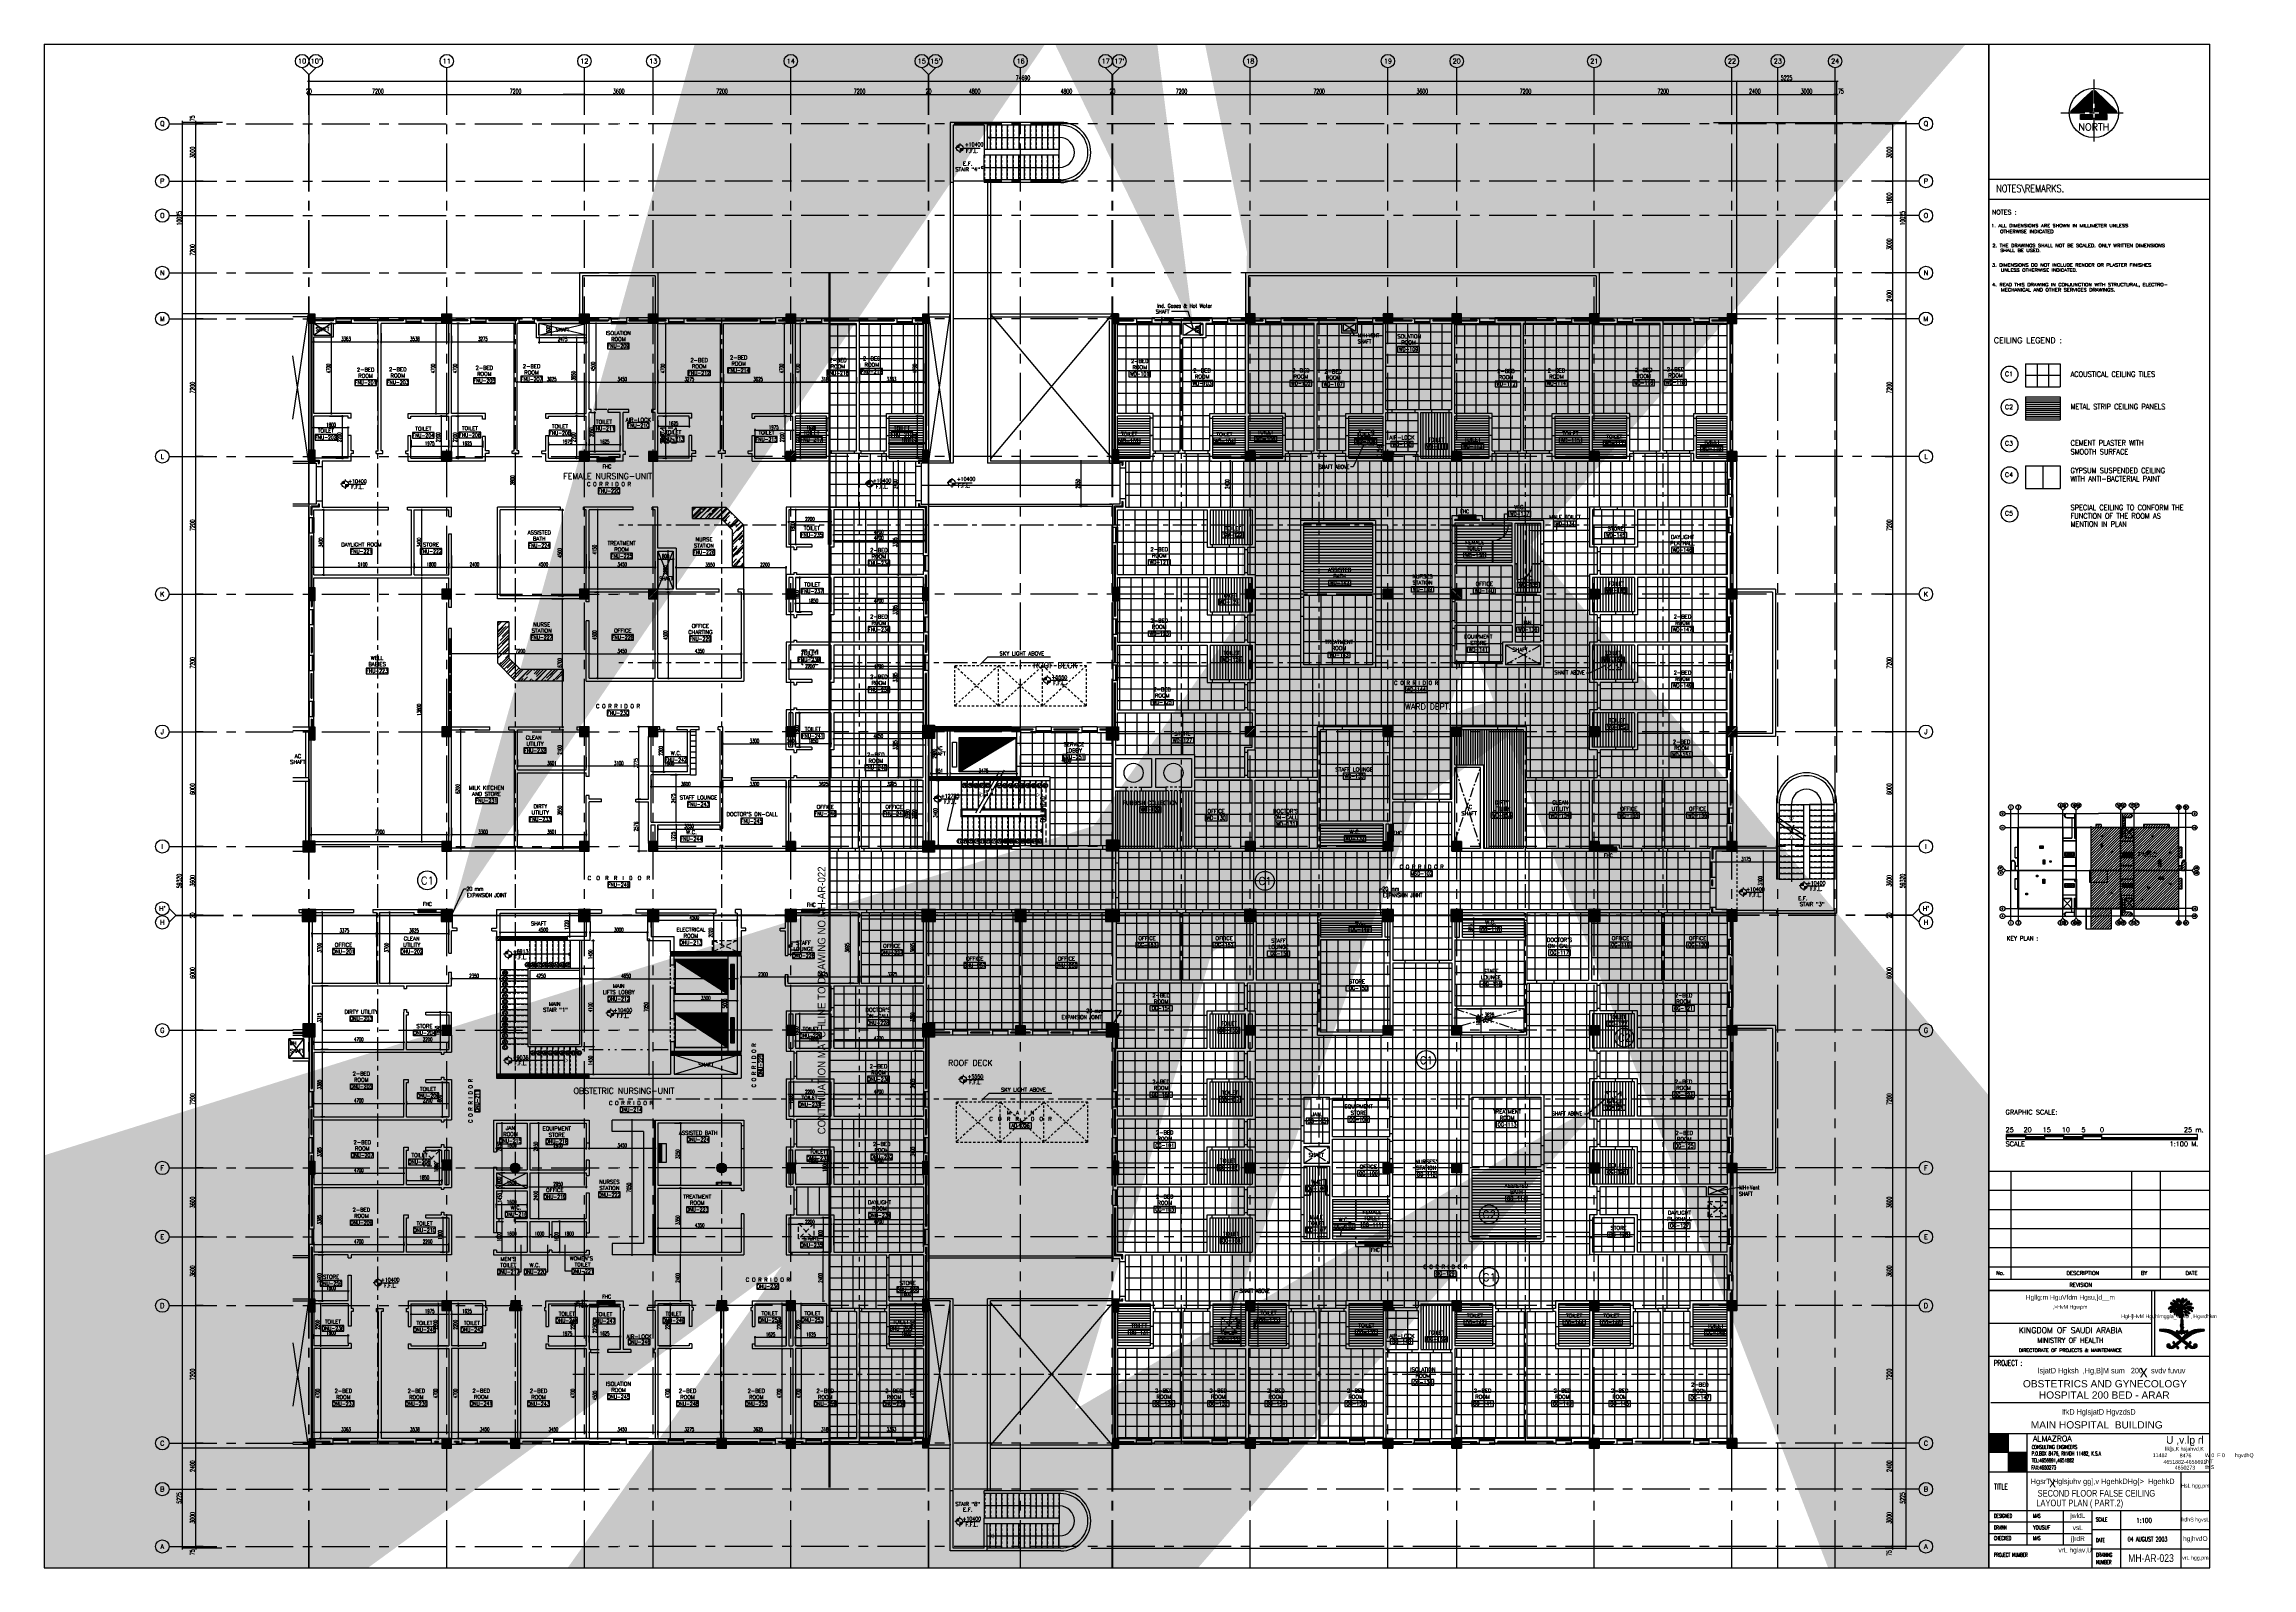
# Paper-space layout 'Layout1' of a CAD drawing. Extents: x 0 to 116, y 0 to 80.
# The model-space entities are those that its viewports show. They can reach past a viewport. Long polylines and large blocks are cut down to what shows.
import ezdxf
from ezdxf.enums import TextEntityAlignment as Align

# ---------------------------------------------------------------- set-up
doc = ezdxf.new("R2010")
doc.units = 0
doc.header["$MEASUREMENT"] = 0
doc.header["$PDMODE"] = 34
for name, pattern in [('2DASHES', [1.7, 0.75, -0.25, 0.1, -0.25, 0.1, -0.25]), ('CENTER', [2, 1.25, -0.25, 0.25, -0.25]), ('CENTER2', [1.125, 0.75, -0.125, 0.125, -0.125]), ('CENTERX2', [4, 2.5, -0.5, 0.5, -0.5]), ('HIDDEN', [0.375, 0.25, -0.125]), ('HIDDEN2', [0.1875, 0.125, -0.0625])]:
    doc.linetypes.add(name, pattern=pattern)
doc.layers.get('0').update_dxf_attribs({"color": 4, "linetype": 'CONTINUOUS'})
doc.layers.get('DEFPOINTS').update_dxf_attribs({"linetype": 'CONTINUOUS'})
for name, color, linetype in [('A-FUR-ACCES', 11, 'CONTINUOUS'), ('AX', 6, 'CONTINUOUS'), ('AX-CR', 2, 'CONTINUOUS'), ('AX-DIM', 4, 'CONTINUOUS'), ('AX-TXT', 2, 'CONTINUOUS'), ('AXES', 11, 'CENTERX2'), ('AXES1', 11, 'CENTER'), ('BORDER', 2, 'CONTINUOUS'), ('CEILING', 4, 'CONTINUOUS'), ('CEILING-MARKER', 6, 'CONTINUOUS'), ('COL', 2, 'CONTINUOUS'), ('COUNTER', 3, 'CONTINUOUS'), ('DIM', 4, 'CONTINUOUS'), ('EJ', 11, 'CONTINUOUS'), ('ELE', 7, 'CONTINUOUS'), ('ELEV', 2, 'CONTINUOUS'), ('FHC', 4, 'CONTINUOUS'), ('HAT', 11, 'CONTINUOUS'), ('HATCH', 11, 'CONTINUOUS'), ('HIDDEN', 11, 'HIDDEN2'), ('IND-ES-L', 4, '2DASHES'), ('INSUL', 4, 'CONTINUOUS'), ('KEYPLAN', 7, 'CONTINUOUS'), ('LEV-PL', 7, 'CONTINUOUS'), ('LIFTS', 7, 'CONTINUOUS'), ('LOCKER', 7, 'CONTINUOUS'), ('ME-FIX', 7, 'CONTINUOUS'), ('NORTH', 4, 'CONTINUOUS'), ('PART', 5, 'CONTINUOUS'), ('PROJ-L', 3, 'CONTINUOUS'), ('RM-BOX', 11, 'CONTINUOUS'), ('RM-IND', 7, 'CONTINUOUS'), ('RM-NAME', 11, 'CONTINUOUS'), ('RM-NO', 11, 'CONTINUOUS'), ('ROOF', 7, 'CONTINUOUS'), ('SHAFT', 4, 'CONTINUOUS'), ('STR', 5, 'CONTINUOUS'), ('STR-H', 8, 'HIDDEN2'), ('SUNI-FUR', 3, 'CONTINUOUS'), ('TEXT', 6, 'CONTINUOUS'), ('TEXT-REV', 2, 'CONTINUOUS'), ('TITLE', 1, 'CONTINUOUS'), ('TXT', 2, 'CONTINUOUS'), ('TXT1', 2, 'CONTINUOUS'), ('WALL', 2, 'CONTINUOUS'), ('WIN', 3, 'CONTINUOUS')]:
    doc.layers.add(name, color=color, linetype=linetype)
doc.styles.add('ABDEL', font='xarb.shx', dxfattribs={"width": 0.9})
doc.styles.add('ABORD1', font='XARB.shx', dxfattribs={"height": 500})
doc.styles.add('BR', font='BR.SHX')
doc.styles.add('EBORD1', font='ROMANS.shx', dxfattribs={"width": 0.75, "height": 200})
doc.styles.add('EBORD3', font='romant', dxfattribs={"height": 0.2})
doc.styles.add('KUFI', font='KUFI-SLD.shx')
doc.styles.add('ROMANC', font='romanc', dxfattribs={"height": 0.1})
doc.styles.add('ROMANS', font='ROMANS.shx', dxfattribs={"width": 0.6})
doc.styles.add('S', font='ROMANS.SHX')
doc.styles.add('SIMPLEX', font='simplex.shx', dxfattribs={"width": 0.8})
doc.styles.add('TTXT', font='swisse.ttf', dxfattribs={"width": 0.6})
doc.dimstyles.new('DIM-OUT', dxfattribs={"dimscale": 0, "dimtxt": 0.24, "dimasz": 0.08, "dimexe": 0.02, "dimexo": 0.02, "dimgap": 0.05, "dimtad": 1, "dimdec": 0, "dimlfac": 1000, "dimzin": 0, "dimtxsty": 'ROMANS', "dimblk1": 'ARCHTICK', "dimblk2": 'ARCHTICK', "dimsah": 1, "dimcen": 0.01, "dimdle": 0.08, "dimclrd": 4, "dimclre": 4, "dimclrt": 2, "dimazin": 3, "dimtp": 2, "dimtm": 2, "dimtfac": 0.114286, "dimtdec": 0, "dimtix": 1, "dimtmove": 0, "dimatfit": 3, "dimtolj": 1, "dimtzin": 0})
doc.dimstyles.new('DIM7', dxfattribs={"dimtxt": 0.24, "dimasz": 0.08, "dimexe": 0.07, "dimexo": 0.05, "dimgap": 0.07, "dimtad": 1, "dimzin": 0, "dimtxsty": 'SIMPLEX', "dimblk": 'ARCHTICK', "dimcen": 0.05, "dimdle": 0.05, "dimclrd": 4, "dimclre": 4, "dimclrt": 2, "dimazin": 3, "dimtp": 2, "dimtm": 2, "dimtfac": 0.114286, "dimtix": 1, "dimtmove": 0, "dimatfit": 3, "dimtolj": 1, "dimtzin": 0})
doc.dimstyles.new('STANDARD_IN', dxfattribs={"dimtxt": 0.2, "dimasz": 0.1, "dimexe": 0.07, "dimexo": 0.07, "dimgap": 0.05, "dimtad": 1, "dimdec": 0, "dimlfac": 1000, "dimzin": 0, "dimtxsty": 'ROMANS', "dimblk": 'ARCHTICK', "dimcen": 0.05, "dimdle": 0.05, "dimclrd": 4, "dimclre": 4, "dimclrt": 2, "dimazin": 3, "dimtfac": 1, "dimtdec": 0, "dimtmove": 0, "dimatfit": 3, "dimtolj": 1, "dimtzin": 0})
pattern_1 = [(45, (-134.164663, -7e-08), (-0.0265165043, 0.0265165043), [])]
pattern_2 = [(45, (-187159.60524, -17370.283364), (-0.0265165042945, 0.0265165042945), [])]
pattern_3 = [(135, (89000.59038, 39919.887153), (0.026516504, 0.026516504), [])]
pattern_4 = [(45, (88602.274076, 39904.688557), (-0.0265165043, 0.0265165043), [])]

# ---------------------------------------------------------------- blocks, each defined once
blk = doc.blocks.new('*X415')
at = {"color": 0}
for p, q in [((19.9, 41.556), (19.922, 41.577)), ((19.907, 41.545), (19.94, 41.577)), ((19.916, 41.536), (19.959, 41.579)), ((19.925, 41.527), (19.972, 41.574)), ((19.935, 41.519), (19.981, 41.565)), ((19.947, 41.513), (19.99, 41.557)), ((19.98, 41.511), (20.056, 41.588)), ((19.988, 41.502), (20.068, 41.582)), ((19.991, 41.487), (20.063, 41.559)), ((20.025, 41.574), (20.04, 41.589)), ((20.042, 41.503), (20.097, 41.557)), ((20.044, 41.487), (20.133, 41.576)), ((20.097, 41.523), (20.144, 41.569)), ((20.132, 41.54), (20.15, 41.557)), ((19.717, 41.354), (19.752, 41.389)), ((19.727, 41.347), (19.786, 41.406)), ((19.758, 41.29), (19.869, 41.4)), ((19.759, 41.308), (19.81, 41.359)), ((19.763, 41.365), (19.805, 41.407)), ((19.764, 41.278), (19.883, 41.397)), ((19.767, 41.475), (19.79, 41.498)), ((19.771, 41.461), (19.802, 41.493)), ((19.776, 41.272), (19.818, 41.314)), ((19.781, 41.454), (19.814, 41.487)), ((19.787, 41.371), (19.824, 41.408)), ((19.794, 41.449), (19.827, 41.482)), ((19.808, 41.445), (19.839, 41.476)), ((19.808, 41.374), (19.842, 41.409)), ((19.817, 41.366), (19.857, 41.406)), ((19.822, 41.442), (19.851, 41.471)), ((19.824, 41.532), (19.84, 41.548)), ((19.825, 41.286), (19.874, 41.335)), ((19.829, 41.52), (19.852, 41.543)), ((19.83, 41.273), (19.9, 41.343)), ((19.835, 41.437), (19.863, 41.465)), ((19.839, 41.512), (19.865, 41.538)), ((19.848, 41.432), (19.875, 41.459)), ((19.85, 41.505), (19.878, 41.533)), ((19.85, 41.223), (19.871, 41.243)), ((19.857, 41.247), (20.048, 41.438)), ((19.86, 41.427), (19.887, 41.454)), ((19.861, 41.498), (19.889, 41.526)), ((19.867, 41.292), (19.915, 41.34)), ((19.871, 41.491), (19.898, 41.518)), ((19.871, 41.367), (19.9, 41.396)), ((19.879, 41.428), (19.899, 41.448)), ((19.882, 41.484), (19.907, 41.509)), ((19.883, 41.291), (19.928, 41.336)), ((19.893, 41.477), (19.915, 41.5)), ((19.893, 41.424), (19.909, 41.441)), ((19.894, 41.266), (20.064, 41.436)), ((19.897, 41.216), (19.933, 41.252)), ((19.9, 41.378), (19.94, 41.418)), ((19.901, 41.397), (19.929, 41.425)), ((19.903, 41.417), (19.919, 41.433)), ((19.903, 41.24), (19.949, 41.285)), ((19.903, 41.204), (19.923, 41.225)), ((19.904, 41.471), (19.924, 41.49)), ((19.906, 41.19), (19.917, 41.201)), ((19.915, 41.464), (19.932, 41.481)), ((19.916, 41.271), (20.154, 41.509)), ((19.916, 41.376), (19.952, 41.412)), ((19.926, 41.457), (19.941, 41.472)), ((19.927, 41.37), (20.02, 41.463)), ((19.933, 41.359), (20.032, 41.458)), ((19.937, 41.451), (19.951, 41.465)), ((19.937, 41.345), (20.044, 41.452)), ((19.947, 41.443), (19.962, 41.458)), ((19.949, 41.215), (20.038, 41.304)), ((19.95, 41.198), (20.044, 41.292)), ((19.953, 41.184), (20.046, 41.277)), ((19.956, 41.435), (19.978, 41.456)), ((19.956, 41.293), (20.071, 41.408)), ((19.957, 41.24), (19.975, 41.259)), ((19.96, 41.173), (20.049, 41.262)), ((19.964, 41.425), (20.017, 41.478)), ((19.966, 41.515), (20, 41.549)), ((19.969, 41.289), (20.069, 41.388)), ((19.97, 41.166), (20.053, 41.249)), ((19.975, 41.277), (20.086, 41.388)), ((19.975, 41.259), (20.037, 41.321)), ((19.981, 41.159), (20.057, 41.235)), ((19.992, 41.47), (20.073, 41.551)), ((20, 41.16), (20.061, 41.221)), ((20, 41.001), (20.057, 41.058)), ((20.003, 41.092), (20.042, 41.131)), ((20.003, 41.075), (20.045, 41.117)), ((20.003, 41.057), (20.047, 41.101)), ((20.003, 41.04), (20.053, 41.089)), ((20.003, 41.022), (20.056, 41.075)), ((20.006, 41.148), (20.065, 41.208)), ((20.008, 41.133), (20.042, 41.167)), ((20.012, 41.119), (20.04, 41.147)), ((20.054, 41.178), (20.069, 41.194)), ((20.063, 41.346), (20.11, 41.394)), ((20.068, 41.493), (20.093, 41.518)), ((20.075, 41.412), (20.192, 41.529)), ((20.08, 41.346), (20.133, 41.399)), ((20.095, 41.344), (20.097, 41.345)), ((20.108, 41.428), (20.202, 41.521)), ((20.115, 41.364), (20.154, 41.402)), ((20.13, 41.431), (20.171, 41.473)), ((20.131, 41.362), (20.171, 41.402)), ((20.144, 41.357), (20.189, 41.402)), ((20.151, 41.435), (20.19, 41.474)), ((20.153, 41.349), (20.207, 41.403)), ((20.163, 41.341), (20.225, 41.403)), ((20.171, 41.437), (20.208, 41.474)), ((20.171, 41.332), (20.203, 41.363)), ((20.18, 41.322), (20.213, 41.356)), ((20.191, 41.44), (20.224, 41.473)), ((20.192, 41.316), (20.225, 41.349)), ((20.201, 41.502), (20.202, 41.504)), ((20.21, 41.317), (20.236, 41.343)), ((20.212, 41.443), (20.242, 41.473)), ((20.212, 41.372), (20.241, 41.401)), ((20.225, 41.315), (20.247, 41.336)), ((20.227, 41.369), (20.252, 41.394)), ((20.234, 41.448), (20.258, 41.472)), ((20.239, 41.311), (20.256, 41.328)), ((20.242, 41.366), (20.264, 41.389)), ((20.247, 41.442), (20.263, 41.459)), ((20.247, 41.301), (20.264, 41.318)), ((20.255, 41.292), (20.27, 41.307)), ((20.256, 41.363), (20.278, 41.385)), ((20.271, 41.361), (20.288, 41.378)), ((20.288, 41.36), (20.292, 41.364)), ((19.9, 40.83), (19.92, 40.851)), ((19.905, 40.818), (19.931, 40.844)), ((19.912, 40.807), (19.946, 40.841)), ((19.92, 40.798), (19.962, 40.839)), ((19.931, 40.79), (19.983, 40.843)), ((19.95, 40.792), (20.066, 40.907)), ((19.964, 40.788), (20.06, 40.885)), ((19.985, 40.792), (20.061, 40.867)), ((19.99, 40.85), (20.072, 40.932)), ((19.994, 40.977), (20.059, 41.042)), ((19.994, 40.96), (20.06, 41.026)), ((19.997, 40.945), (20.062, 41.01)), ((19.998, 40.787), (20.066, 40.855)), ((20.001, 40.931), (20.061, 40.991)), ((20.001, 40.878), (20.062, 40.939)), ((20.004, 40.916), (20.058, 40.971)), ((20.005, 40.9), (20.056, 40.951)), ((20.01, 40.781), (20.076, 40.847)), ((20.02, 40.774), (20.036, 40.789)), ((20.048, 40.802), (20.09, 40.844)), ((20.058, 40.794), (20.111, 40.847)), ((20.069, 40.788), (20.131, 40.85)), ((20.084, 40.784), (20.093, 40.794)), ((20.116, 40.817), (20.157, 40.857)), ((20.128, 40.811), (20.166, 40.849)), ((20.142, 40.807), (20.161, 40.827))]:
    blk.add_line(p, q, dxfattribs=at)
blk = doc.blocks.new('*X414')
at = {"color": 0}
for p, q in [((19.512, 40.867), (19.525, 40.88)), ((19.514, 40.851), (19.545, 40.882)), ((19.525, 40.844), (19.565, 40.884)), ((19.54, 40.842), (19.583, 40.885)), ((19.555, 40.839), (19.601, 40.885)), ((19.571, 40.837), (19.619, 40.885)), ((19.586, 40.835), (19.635, 40.884)), ((19.602, 40.832), (19.652, 40.883)), ((19.617, 40.83), (19.668, 40.881)), ((19.632, 40.828), (19.683, 40.879)), ((19.648, 40.825), (19.699, 40.876)), ((19.663, 40.823), (19.713, 40.874)), ((19.678, 40.821), (19.728, 40.87)), ((19.68, 40.504), (19.725, 40.55)), ((19.684, 40.491), (19.739, 40.546)), ((19.684, 40.526), (19.704, 40.546)), ((19.693, 40.817), (19.742, 40.867)), ((19.706, 40.813), (19.756, 40.863)), ((19.718, 40.808), (19.769, 40.859)), ((19.731, 40.803), (19.783, 40.854)), ((19.744, 40.798), (19.796, 40.85)), ((19.757, 40.794), (19.808, 40.845)), ((19.77, 40.789), (19.821, 40.84)), ((19.778, 40.443), (19.894, 40.559)), ((19.783, 40.784), (19.833, 40.834)), ((19.796, 40.779), (19.845, 40.828)), ((19.796, 40.443), (20.131, 40.779)), ((19.807, 40.773), (19.857, 40.822)), ((19.817, 40.765), (19.868, 40.816)), ((19.817, 40.447), (20.182, 40.812)), ((19.82, 40.573), (19.844, 40.597)), ((19.826, 40.562), (19.855, 40.591)), ((19.828, 40.758), (19.879, 40.81)), ((19.838, 40.751), (19.891, 40.803)), ((19.838, 40.556), (19.861, 40.579)), ((19.847, 40.459), (20.219, 40.831)), ((19.848, 40.743), (19.901, 40.796)), ((19.85, 40.55), (19.863, 40.564)), ((19.857, 40.54), (19.871, 40.554)), ((19.858, 40.736), (19.912, 40.789)), ((19.869, 40.728), (19.922, 40.782)), ((19.879, 40.721), (19.933, 40.775)), ((19.889, 40.714), (19.943, 40.767)), ((19.9, 40.706), (19.952, 40.759)), ((19.91, 40.699), (19.962, 40.751)), ((19.92, 40.692), (19.971, 40.743)), ((19.931, 40.684), (19.981, 40.734)), ((19.941, 40.677), (19.99, 40.725)), ((19.95, 40.544), (20.251, 40.845)), ((19.951, 40.67), (19.998, 40.717)), ((19.962, 40.662), (20.007, 40.707)), ((19.972, 40.655), (20.015, 40.698)), ((19.982, 40.648), (20.024, 40.689)), ((20.03, 40.607), (20.279, 40.855)), ((20.04, 40.599), (20.076, 40.635)), ((20.049, 40.591), (20.085, 40.627)), ((20.059, 40.583), (20.094, 40.618)), ((20.069, 40.575), (20.104, 40.61)), ((20.079, 40.568), (20.113, 40.601)), ((20.09, 40.56), (20.123, 40.593)), ((20.099, 40.552), (20.132, 40.585)), ((20.109, 40.456), (20.237, 40.584)), ((20.109, 40.544), (20.142, 40.577)), ((20.118, 40.536), (20.152, 40.569)), ((20.12, 40.679), (20.304, 40.864)), ((20.128, 40.528), (20.161, 40.561)), ((20.137, 40.52), (20.171, 40.554)), ((20.146, 40.51), (20.23, 40.594)), ((20.183, 40.724), (20.328, 40.87)), ((20.198, 40.58), (20.215, 40.597)), ((20.244, 40.768), (20.351, 40.875)), ((20.272, 40.778), (20.372, 40.879)), ((20.297, 40.521), (20.325, 40.548)), ((20.3, 40.788), (20.393, 40.881)), ((20.311, 40.517), (20.344, 40.549)), ((20.327, 40.798), (20.412, 40.883)), ((20.328, 40.515), (20.357, 40.545)), ((20.355, 40.808), (20.431, 40.884)), ((20.382, 40.818), (20.45, 40.885)), ((20.404, 40.821), (20.467, 40.885)), ((20.425, 40.825), (20.484, 40.884)), ((20.447, 40.829), (20.501, 40.883)), ((20.468, 40.833), (20.517, 40.882)), ((20.489, 40.836), (20.533, 40.88)), ((20.511, 40.84), (20.543, 40.873)), ((20.532, 40.844), (20.547, 40.858)), ((19.691, 40.48), (19.75, 40.539)), ((19.7, 40.472), (19.724, 40.495)), ((19.711, 40.464), (19.734, 40.488)), ((19.722, 40.458), (19.748, 40.484)), ((19.734, 40.452), (19.765, 40.483)), ((19.746, 40.517), (19.757, 40.529)), ((19.747, 40.448), (19.786, 40.486)), ((19.757, 40.51), (19.762, 40.516)), ((19.762, 40.444), (19.828, 40.511)), ((19.896, 40.491), (19.912, 40.507)), ((19.905, 40.482), (19.918, 40.495)), ((19.911, 40.47), (19.928, 40.487)), ((19.913, 40.455), (19.941, 40.483)), ((19.922, 40.446), (19.95, 40.474)), ((19.94, 40.446), (19.95, 40.456)), ((20.108, 40.473), (20.119, 40.484)), ((20.117, 40.447), (20.155, 40.484)), ((20.133, 40.445), (20.147, 40.458)), ((20.159, 40.488), (20.202, 40.531)), ((20.175, 40.487), (20.212, 40.524)), ((20.185, 40.479), (20.222, 40.516)), ((20.194, 40.47), (20.233, 40.509)), ((20.205, 40.463), (20.243, 40.502)), ((20.216, 40.457), (20.254, 40.495)), ((20.228, 40.451), (20.265, 40.489)), ((20.241, 40.447), (20.279, 40.485)), ((20.256, 40.444), (20.295, 40.483)), ((20.272, 40.443), (20.315, 40.485)), ((20.291, 40.444), (20.374, 40.527)), ((20.313, 40.448), (20.378, 40.513)), ((20.335, 40.505), (20.367, 40.537)), ((20.346, 40.463), (20.375, 40.492))]:
    blk.add_line(p, q, dxfattribs=at)
blk = doc.blocks.new('*X417')
at = {"color": 0}
for p, q in [((20.11, 41.323), (20.118, 41.331)), ((20.114, 41.309), (20.128, 41.323)), ((20.12, 41.298), (20.138, 41.316)), ((20.131, 41.291), (20.148, 41.308)), ((20.142, 41.284), (20.158, 41.301)), ((20.152, 41.277), (20.168, 41.293)), ((20.158, 41.266), (20.178, 41.285)), ((20.164, 41.254), (20.188, 41.277)), ((20.174, 41.246), (20.196, 41.268)), ((20.187, 41.241), (20.204, 41.259)), ((20.199, 41.236), (20.205, 41.241))]:
    blk.add_line(p, q, dxfattribs=at)
blk = doc.blocks.new('*X416')
at = {"color": 0}
for p, q in [((20.076, 41.289), (20.089, 41.302)), ((20.082, 41.277), (20.096, 41.292)), ((20.09, 41.268), (20.104, 41.282)), ((20.099, 41.259), (20.111, 41.271)), ((20.106, 41.249), (20.119, 41.261)), ((20.107, 41.232), (20.126, 41.251)), ((20.111, 41.218), (20.133, 41.24)), ((20.117, 41.207), (20.139, 41.229)), ((20.127, 41.198), (20.146, 41.217)), ((20.139, 41.193), (20.152, 41.206))]:
    blk.add_line(p, q, dxfattribs=at)
blk = doc.blocks.new('RM1')
at = {"layer": 'RM-BOX'}
blk.add_lwpolyline([(570, -200), (-570, -200), (-570, -500), (570, -500)], close=True, dxfattribs=at)
at = {"layer": 'RM-NAME', "style": 'ROMANS'}
blk.add_attdef('ROOMNAME1', text='', height=200, dxfattribs=at).set_placement((0, 324), align=Align.MIDDLE)
blk = doc.blocks.new('_ARCHTICK')
at = {"color": 0, "linetype": 'BYBLOCK', "const_width": 0.15}
blk.add_lwpolyline([(-0.5, -0.5), (0.5, 0.5)], dxfattribs=at)
blk = doc.blocks.new('*D329')
at = {"layer": 'DEFPOINTS', "color": 0, "linetype": 'CONTINUOUS'}
for p in [(88886.22, 39965.29), (88886.22, 39965.07), (88888.07, 39965.29)]:
    blk.add_point(p, dxfattribs=at)
at = {"layer": 'DIM', "color": 4, "linetype": 'CONTINUOUS'}
for p, q in [((88888.12, 39965.07), (88886.17, 39965.07)), ((88886.22, 39965.22), (88886.22, 39965)), ((88888.07, 39965.22), (88888.07, 39965))]:
    blk.add_line(p, q, dxfattribs=at)
at = {"layer": 'DIM', "color": 4, "linetype": 'CONTINUOUS', "xscale": 0.1, "yscale": 0.1, "zscale": 0.1, "rotation": 180}
blk.add_blockref('_ARCHTICK', (88886.22, 39965.07), dxfattribs=at)
at = {"layer": 'DIM', "color": 4, "linetype": 'CONTINUOUS', "xscale": 0.1, "yscale": 0.1, "zscale": 0.1}
blk.add_blockref('_ARCHTICK', (88888.07, 39965.07), dxfattribs=at)
at = {"layer": 'DIM', "color": 2, "linetype": 'CONTINUOUS', "insert": (88887.15, 39965.22), "char_height": 0.2, "attachment_point": 5, "style": 'ROMANS'}
blk.add_mtext('\\A1;1850', dxfattribs=at)
blk = doc.blocks.new('*D341')
at = {"layer": 'DEFPOINTS', "color": 0, "linetype": 'CONTINUOUS'}
for p in [(88885.72, 39965.07), (88882.42, 39964.69), (88885.72, 39964.85)]:
    blk.add_point(p, dxfattribs=at)
at = {"layer": 'DIM', "color": 4, "linetype": 'CONTINUOUS'}
for p, q in [((88882.37, 39965.07), (88885.77, 39965.07)), ((88882.42, 39964.76), (88882.42, 39965.14)), ((88885.72, 39964.92), (88885.72, 39965.14))]:
    blk.add_line(p, q, dxfattribs=at)
at = {"layer": 'DIM', "color": 4, "linetype": 'CONTINUOUS', "xscale": 0.1, "yscale": 0.1, "zscale": 0.1, "rotation": 180}
blk.add_blockref('_ARCHTICK', (88882.42, 39965.07), dxfattribs=at)
at = {"layer": 'DIM', "color": 4, "linetype": 'CONTINUOUS', "xscale": 0.1, "yscale": 0.1, "zscale": 0.1}
blk.add_blockref('_ARCHTICK', (88885.72, 39965.07), dxfattribs=at)
at = {"layer": 'DIM', "color": 2, "linetype": 'CONTINUOUS', "insert": (88884.07, 39965.22), "char_height": 0.2, "attachment_point": 5, "style": 'ROMANS'}
blk.add_mtext('\\A1;3300', dxfattribs=at)
blk = doc.blocks.new('*D342')
at = {"layer": 'DEFPOINTS', "color": 0, "linetype": 'CONTINUOUS'}
for p in [(88885.72, 39965.02), (88886.22, 39965.07), (88886.22, 39965.02)]:
    blk.add_point(p, dxfattribs=at)
at = {"layer": 'DIM', "color": 4, "linetype": 'CONTINUOUS'}
for p, q in [((88885.67, 39965.07), (88886.27, 39965.07)), ((88885.72, 39965.09), (88885.72, 39965.14)), ((88886.22, 39965.09), (88886.22, 39965.14))]:
    blk.add_line(p, q, dxfattribs=at)
at = {"layer": 'DIM', "color": 4, "linetype": 'CONTINUOUS', "xscale": 0.1, "yscale": 0.1, "zscale": 0.1, "rotation": 180}
blk.add_blockref('_ARCHTICK', (88885.72, 39965.07), dxfattribs=at)
at = {"layer": 'DIM', "color": 4, "linetype": 'CONTINUOUS', "xscale": 0.1, "yscale": 0.1, "zscale": 0.1}
blk.add_blockref('_ARCHTICK', (88886.22, 39965.07), dxfattribs=at)
at = {"layer": 'DIM', "color": 2, "linetype": 'CONTINUOUS', "insert": (88885.97, 39965.22), "char_height": 0.2, "attachment_point": 5, "style": 'ROMANS'}
blk.add_mtext('\\A1;500', dxfattribs=at)
blk = doc.blocks.new('*D337')
at = {"layer": 'DEFPOINTS', "color": 0, "linetype": 'CONTINUOUS'}
for p in [(88879.61, 39963.45), (88879.97, 39963.45), (88879.61, 39960.97)]:
    blk.add_point(p, dxfattribs=at)
at = {"layer": 'DIM', "color": 4, "linetype": 'CONTINUOUS'}
for p, q in [((88879.68, 39963.45), (88880.04, 39963.45)), ((88879.97, 39960.92), (88879.97, 39963.5)), ((88879.68, 39960.97), (88880.04, 39960.97))]:
    blk.add_line(p, q, dxfattribs=at)
at = {"layer": 'DIM', "color": 4, "linetype": 'CONTINUOUS', "xscale": 0.1, "yscale": 0.1, "zscale": 0.1}
for p, rotation in [((88879.97, 39963.45), 90), ((88879.97, 39960.97), 270)]:
    blk.add_blockref('_ARCHTICK', p, dxfattribs=dict(at, rotation=rotation))
at = {"layer": 'DIM', "color": 2, "linetype": 'CONTINUOUS', "insert": (88879.82, 39962.21), "char_height": 0.2, "attachment_point": 5, "rotation": 90, "style": 'ROMANS'}
blk.add_mtext('\\A1;2475', dxfattribs=at)
blk = doc.blocks.new('*D336')
at = {"layer": 'DEFPOINTS', "color": 0, "linetype": 'CONTINUOUS'}
for p in [(88879.97, 39960.82), (88879.97, 39959.6), (88879.97, 39959.6)]:
    blk.add_point(p, dxfattribs=at)
at = {"layer": 'DIM', "color": 4, "linetype": 'CONTINUOUS'}
blk.add_line((88879.97, 39960.87), (88879.97, 39959.55), dxfattribs=at)
at = {"layer": 'DIM', "color": 4, "linetype": 'CONTINUOUS', "xscale": 0.1, "yscale": 0.1, "zscale": 0.1}
for p, rotation in [((88879.97, 39960.82), 90), ((88879.97, 39959.6), 270)]:
    blk.add_blockref('_ARCHTICK', p, dxfattribs=dict(at, rotation=rotation))
at = {"layer": 'DIM', "color": 2, "linetype": 'CONTINUOUS', "insert": (88879.82, 39960.21), "char_height": 0.2, "attachment_point": 5, "rotation": 90, "style": 'ROMANS'}
blk.add_mtext('\\A1;1225', dxfattribs=at)
blk = doc.blocks.new('*D269')
at = {"layer": 'DEFPOINTS', "color": 0, "linetype": 'CONTINUOUS'}
for p in [(88873.47, 39939.77), (88875.27, 39939.77), (88875.27, 39939.29)]:
    blk.add_point(p, dxfattribs=at)
at = {"layer": 'DIM', "color": 4, "linetype": 'CONTINUOUS'}
for p, q in [((88873.47, 39939.7), (88873.47, 39939.22)), ((88875.27, 39939.7), (88875.27, 39939.22)), ((88873.42, 39939.29), (88875.32, 39939.29))]:
    blk.add_line(p, q, dxfattribs=at)
at = {"layer": 'DIM', "color": 4, "linetype": 'CONTINUOUS', "xscale": 0.1, "yscale": 0.1, "zscale": 0.1, "rotation": 180}
blk.add_blockref('_ARCHTICK', (88873.47, 39939.29), dxfattribs=at)
at = {"layer": 'DIM', "color": 4, "linetype": 'CONTINUOUS', "xscale": 0.1, "yscale": 0.1, "zscale": 0.1}
blk.add_blockref('_ARCHTICK', (88875.27, 39939.29), dxfattribs=at)
at = {"layer": 'DIM', "color": 2, "linetype": 'CONTINUOUS', "insert": (88874.37, 39939.44), "char_height": 0.2, "attachment_point": 5, "style": 'ROMANS'}
blk.add_mtext('\\A1;1800', dxfattribs=at)
blk = doc.blocks.new('*D268')
at = {"layer": 'DEFPOINTS', "color": 0, "linetype": 'CONTINUOUS'}
for p in [(88872.32, 39939.77), (88873.32, 39939.77), (88873.32, 39939.29)]:
    blk.add_point(p, dxfattribs=at)
at = {"layer": 'DIM', "color": 4, "linetype": 'CONTINUOUS'}
for p, q in [((88872.32, 39939.7), (88872.32, 39939.22)), ((88873.32, 39939.7), (88873.32, 39939.22)), ((88872.27, 39939.29), (88873.37, 39939.29))]:
    blk.add_line(p, q, dxfattribs=at)
at = {"layer": 'DIM', "color": 4, "linetype": 'CONTINUOUS', "xscale": 0.1, "yscale": 0.1, "zscale": 0.1, "rotation": 180}
blk.add_blockref('_ARCHTICK', (88872.32, 39939.29), dxfattribs=at)
at = {"layer": 'DIM', "color": 4, "linetype": 'CONTINUOUS', "xscale": 0.1, "yscale": 0.1, "zscale": 0.1}
blk.add_blockref('_ARCHTICK', (88873.32, 39939.29), dxfattribs=at)
at = {"layer": 'DIM', "color": 2, "linetype": 'CONTINUOUS', "insert": (88872.82, 39939.44), "char_height": 0.2, "attachment_point": 5, "style": 'ROMANS'}
blk.add_mtext('\\A1;1000', dxfattribs=at)
blk = doc.blocks.new('*D267')
at = {"layer": 'DEFPOINTS', "color": 0, "linetype": 'CONTINUOUS'}
for p in [(88872.17, 39939.69), (88870.57, 39939.3), (88872.17, 39939.29)]:
    blk.add_point(p, dxfattribs=at)
at = {"layer": 'DIM', "color": 4, "linetype": 'CONTINUOUS'}
for p, q in [((88872.17, 39939.62), (88872.17, 39939.22)), ((88870.52, 39939.29), (88872.22, 39939.29)), ((88870.57, 39939.23), (88870.57, 39939.22))]:
    blk.add_line(p, q, dxfattribs=at)
at = {"layer": 'DIM', "color": 4, "linetype": 'CONTINUOUS', "xscale": 0.1, "yscale": 0.1, "zscale": 0.1, "rotation": 180}
blk.add_blockref('_ARCHTICK', (88870.57, 39939.29), dxfattribs=at)
at = {"layer": 'DIM', "color": 4, "linetype": 'CONTINUOUS', "xscale": 0.1, "yscale": 0.1, "zscale": 0.1}
blk.add_blockref('_ARCHTICK', (88872.17, 39939.29), dxfattribs=at)
at = {"layer": 'DIM', "color": 2, "linetype": 'CONTINUOUS', "insert": (88871.37, 39939.44), "char_height": 0.2, "attachment_point": 5, "style": 'ROMANS'}
blk.add_mtext('\\A1;1600', dxfattribs=at)
blk = doc.blocks.new('*D265')
at = {"layer": 'DEFPOINTS', "color": 0, "linetype": 'CONTINUOUS'}
for p in [(88870.57, 39940.95), (88870.57, 39940.72), (88872.17, 39940.72)]:
    blk.add_point(p, dxfattribs=at)
at = {"layer": 'DIM', "color": 4, "linetype": 'CONTINUOUS'}
for p, q in [((88872.22, 39940.95), (88870.52, 39940.95)), ((88870.57, 39940.79), (88870.57, 39941.02)), ((88872.17, 39940.79), (88872.17, 39941.02))]:
    blk.add_line(p, q, dxfattribs=at)
at = {"layer": 'DIM', "color": 4, "linetype": 'CONTINUOUS', "xscale": 0.1, "yscale": 0.1, "zscale": 0.1, "rotation": 180}
blk.add_blockref('_ARCHTICK', (88870.57, 39940.95), dxfattribs=at)
at = {"layer": 'DIM', "color": 4, "linetype": 'CONTINUOUS', "xscale": 0.1, "yscale": 0.1, "zscale": 0.1}
blk.add_blockref('_ARCHTICK', (88872.17, 39940.95), dxfattribs=at)
at = {"layer": 'DIM', "color": 2, "linetype": 'CONTINUOUS', "insert": (88871.37, 39941.1), "char_height": 0.2, "attachment_point": 5, "style": 'ROMANS'}
blk.add_mtext('\\A1;1600', dxfattribs=at)
blk = doc.blocks.new('*D36')
at = {"layer": 'AX-DIM', "color": 4}
for p, q in [((88943.63, 39928.23), (88944.33, 39928.23)), ((88944.31, 39928.31), (88944.31, 39922.92)), ((88901.69, 39923), (88944.33, 39923))]:
    blk.add_line(p, q, dxfattribs=at)
at = {"layer": 'DEFPOINTS', "color": 0}
for p in [(88943.61, 39928.23), (88901.67, 39923), (88944.31, 39923)]:
    blk.add_point(p, dxfattribs=at)
at = {"layer": 'AX-DIM', "color": 4, "xscale": 0.08, "yscale": 0.08, "zscale": 0.08}
for p, rotation in [((88944.31, 39928.23), 90), ((88944.31, 39923), 270)]:
    blk.add_blockref('_ARCHTICK', p, dxfattribs=dict(at, rotation=rotation))
at = {"layer": 'AX-DIM', "color": 2, "insert": (88944.14, 39925.62), "char_height": 0.24, "attachment_point": 5, "rotation": 90, "style": 'ROMANS'}
blk.add_mtext('\\A1;5225', dxfattribs=at)
blk = doc.blocks.new('*D400')
at = {"layer": 'AX-DIM', "color": 4}
for p, q in [((88934.24, 39997.57), (88944.33, 39997.57)), ((88944.31, 39997.65), (88944.31, 39987.47)), ((88943.63, 39987.55), (88944.33, 39987.55))]:
    blk.add_line(p, q, dxfattribs=at)
at = {"layer": 'DEFPOINTS', "color": 0}
for p in [(88934.22, 39997.57), (88943.61, 39987.55), (88944.31, 39987.55)]:
    blk.add_point(p, dxfattribs=at)
at = {"layer": 'AX-DIM', "color": 4, "xscale": 0.08, "yscale": 0.08, "zscale": 0.08}
for p, rotation in [((88944.31, 39997.57), 90), ((88944.31, 39987.55), 270)]:
    blk.add_blockref('_ARCHTICK', p, dxfattribs=dict(at, rotation=rotation))
at = {"layer": 'AX-DIM', "color": 2, "insert": (88944.14, 39992.56), "char_height": 0.24, "attachment_point": 5, "rotation": 90, "style": 'ROMANS'}
blk.add_mtext('\\A1;10025', dxfattribs=at)
blk = doc.blocks.new('*D35')
at = {"layer": 'AX-DIM', "color": 4}
for p, q in [((88920.73, 39999.03), (88928.09, 39999.03)), ((88920.81, 39998.65), (88920.81, 39999.05)), ((88928.01, 39998.65), (88928.01, 39999.05))]:
    blk.add_line(p, q, dxfattribs=at)
at = {"layer": 'DEFPOINTS', "color": 0}
for p in [(88920.81, 39998.63), (88928.01, 39999.03), (88928.01, 39998.63)]:
    blk.add_point(p, dxfattribs=at)
at = {"layer": 'AX-DIM', "color": 4, "xscale": 0.08, "yscale": 0.08, "zscale": 0.08, "rotation": 180}
blk.add_blockref('_ARCHTICK', (88920.81, 39999.03), dxfattribs=at)
at = {"layer": 'AX-DIM', "color": 4, "xscale": 0.08, "yscale": 0.08, "zscale": 0.08}
blk.add_blockref('_ARCHTICK', (88928.01, 39999.03), dxfattribs=at)
at = {"layer": 'AX-DIM', "color": 2, "insert": (88924.41, 39999.2), "char_height": 0.24, "attachment_point": 5, "style": 'ROMANS'}
blk.add_mtext('\\A1;7200', dxfattribs=at)
blk = doc.blocks.new('*D379')
at = {"layer": 'AX-DIM', "color": 4}
for p, q in [((88860.69, 39999.73), (88935.54, 39999.73)), ((88860.77, 39995.09), (88860.77, 39999.75)), ((88935.46, 39987.57), (88935.46, 39999.75))]:
    blk.add_line(p, q, dxfattribs=at)
at = {"layer": 'DEFPOINTS', "color": 0}
for p in [(88935.46, 39999.73), (88860.77, 39995.07), (88935.46, 39987.55)]:
    blk.add_point(p, dxfattribs=at)
at = {"layer": 'AX-DIM', "color": 4, "xscale": 0.08, "yscale": 0.08, "zscale": 0.08, "rotation": 180}
blk.add_blockref('_ARCHTICK', (88860.77, 39999.73), dxfattribs=at)
at = {"layer": 'AX-DIM', "color": 4, "xscale": 0.08, "yscale": 0.08, "zscale": 0.08}
blk.add_blockref('_ARCHTICK', (88935.46, 39999.73), dxfattribs=at)
at = {"layer": 'AX-DIM', "color": 2, "insert": (88898.12, 39999.9), "char_height": 0.24, "attachment_point": 5, "style": 'ROMANS'}
blk.add_mtext('\\A1;74690', dxfattribs=at)
blk = doc.blocks.new('*D80')
at = {"layer": 'AX-DIM', "color": 4}
for p, q in [((88875.09, 39999.03), (88878.85, 39999.03)), ((88875.17, 39998.65), (88875.17, 39999.05)), ((88878.77, 39998.65), (88878.77, 39999.05))]:
    blk.add_line(p, q, dxfattribs=at)
at = {"layer": 'DEFPOINTS', "color": 0}
for p in [(88875.17, 39998.63), (88878.77, 39999.03), (88878.77, 39998.63)]:
    blk.add_point(p, dxfattribs=at)
at = {"layer": 'AX-DIM', "color": 4, "xscale": 0.08, "yscale": 0.08, "zscale": 0.08, "rotation": 180}
blk.add_blockref('_ARCHTICK', (88875.17, 39999.03), dxfattribs=at)
at = {"layer": 'AX-DIM', "color": 4, "xscale": 0.08, "yscale": 0.08, "zscale": 0.08}
blk.add_blockref('_ARCHTICK', (88878.77, 39999.03), dxfattribs=at)
at = {"layer": 'AX-DIM', "color": 2, "insert": (88876.97, 39999.2), "char_height": 0.24, "attachment_point": 5, "style": 'ROMANS'}
blk.add_mtext('\\A1;3600', dxfattribs=at)
blk = doc.blocks.new('*D97')
at = {"layer": 'AX-DIM', "color": 4}
for p, q in [((88875.09, 39999.03), (88878.85, 39999.03)), ((88875.17, 39998.65), (88875.17, 39999.05)), ((88878.77, 39998.65), (88878.77, 39999.05))]:
    blk.add_line(p, q, dxfattribs=at)
at = {"layer": 'DEFPOINTS', "color": 0}
for p in [(88875.17, 39998.63), (88878.77, 39999.03), (88878.77, 39998.63)]:
    blk.add_point(p, dxfattribs=at)
at = {"layer": 'AX-DIM', "color": 4, "xscale": 0.08, "yscale": 0.08, "zscale": 0.08, "rotation": 180}
blk.add_blockref('_ARCHTICK', (88875.17, 39999.03), dxfattribs=at)
at = {"layer": 'AX-DIM', "color": 4, "xscale": 0.08, "yscale": 0.08, "zscale": 0.08}
blk.add_blockref('_ARCHTICK', (88878.77, 39999.03), dxfattribs=at)
at = {"layer": 'AX-DIM', "color": 2, "insert": (88876.97, 39999.2), "char_height": 0.24, "attachment_point": 5, "style": 'ROMANS'}
blk.add_mtext('\\A1;3600', dxfattribs=at)
blk = doc.blocks.new('*D98')
at = {"layer": 'AX-DIM', "color": 4}
for p, q in [((88875.09, 39999.03), (88878.85, 39999.03)), ((88875.17, 39998.65), (88875.17, 39999.05)), ((88878.77, 39998.65), (88878.77, 39999.05))]:
    blk.add_line(p, q, dxfattribs=at)
at = {"layer": 'DEFPOINTS', "color": 0}
for p in [(88875.17, 39998.63), (88878.77, 39999.03), (88878.77, 39998.63)]:
    blk.add_point(p, dxfattribs=at)
at = {"layer": 'AX-DIM', "color": 4, "xscale": 0.08, "yscale": 0.08, "zscale": 0.08, "rotation": 180}
blk.add_blockref('_ARCHTICK', (88875.17, 39999.03), dxfattribs=at)
at = {"layer": 'AX-DIM', "color": 4, "xscale": 0.08, "yscale": 0.08, "zscale": 0.08}
blk.add_blockref('_ARCHTICK', (88878.77, 39999.03), dxfattribs=at)
at = {"layer": 'AX-DIM', "color": 2, "insert": (88876.97, 39999.2), "char_height": 0.24, "attachment_point": 5, "style": 'ROMANS'}
blk.add_mtext('\\A1;3600', dxfattribs=at)
blk = doc.blocks.new('*D96')
at = {"layer": 'AX-DIM', "color": 4}
for p, q in [((88860.75, 39999.03), (88860.67, 39999.03)), ((88860.75, 39998.65), (88860.75, 39999.05)), ((88860.75, 39999.03), (88860.77, 39999.03)), ((88860.77, 39998.65), (88860.77, 39999.05)), ((88860.77, 39999.03), (88860.85, 39999.03))]:
    blk.add_line(p, q, dxfattribs=at)
at = {"layer": 'DEFPOINTS', "color": 0}
for p in [(88860.75, 39998.63), (88860.77, 39999.03), (88860.77, 39998.63)]:
    blk.add_point(p, dxfattribs=at)
at = {"layer": 'AX-DIM', "color": 4, "xscale": 0.08, "yscale": 0.08, "zscale": 0.08}
blk.add_blockref('_ARCHTICK', (88860.75, 39999.03), dxfattribs=at)
at = {"layer": 'AX-DIM', "color": 4, "xscale": 0.08, "yscale": 0.08, "zscale": 0.08, "rotation": 180}
blk.add_blockref('_ARCHTICK', (88860.77, 39999.03), dxfattribs=at)
at = {"layer": 'AX-DIM', "color": 2, "insert": (88860.76, 39999.2), "char_height": 0.24, "attachment_point": 5, "style": 'ROMANS'}
blk.add_mtext('\\A1;20', dxfattribs=at)
blk = doc.blocks.new('*D95')
at = {"layer": 'AX-DIM', "color": 4}
for p, q in [((88860.69, 39999.03), (88868.05, 39999.03)), ((88860.77, 39998.65), (88860.77, 39999.05)), ((88867.97, 39998.65), (88867.97, 39999.05))]:
    blk.add_line(p, q, dxfattribs=at)
at = {"layer": 'DEFPOINTS', "color": 0}
for p in [(88860.77, 39998.63), (88867.97, 39999.03), (88867.97, 39998.63)]:
    blk.add_point(p, dxfattribs=at)
at = {"layer": 'AX-DIM', "color": 4, "xscale": 0.08, "yscale": 0.08, "zscale": 0.08, "rotation": 180}
blk.add_blockref('_ARCHTICK', (88860.77, 39999.03), dxfattribs=at)
at = {"layer": 'AX-DIM', "color": 4, "xscale": 0.08, "yscale": 0.08, "zscale": 0.08}
blk.add_blockref('_ARCHTICK', (88867.97, 39999.03), dxfattribs=at)
at = {"layer": 'AX-DIM', "color": 2, "insert": (88864.37, 39999.2), "char_height": 0.24, "attachment_point": 5, "style": 'ROMANS'}
blk.add_mtext('\\A1;7200', dxfattribs=at)
blk = doc.blocks.new('*D94')
at = {"layer": 'AX-DIM', "color": 4}
for p, q in [((88867.89, 39999.03), (88875.25, 39999.03)), ((88867.97, 39998.65), (88867.97, 39999.05)), ((88875.17, 39998.65), (88875.17, 39999.05))]:
    blk.add_line(p, q, dxfattribs=at)
at = {"layer": 'DEFPOINTS', "color": 0}
for p in [(88867.97, 39998.63), (88875.17, 39999.03), (88875.17, 39998.63)]:
    blk.add_point(p, dxfattribs=at)
at = {"layer": 'AX-DIM', "color": 4, "xscale": 0.08, "yscale": 0.08, "zscale": 0.08, "rotation": 180}
blk.add_blockref('_ARCHTICK', (88867.97, 39999.03), dxfattribs=at)
at = {"layer": 'AX-DIM', "color": 4, "xscale": 0.08, "yscale": 0.08, "zscale": 0.08}
blk.add_blockref('_ARCHTICK', (88875.17, 39999.03), dxfattribs=at)
at = {"layer": 'AX-DIM', "color": 2, "insert": (88871.57, 39999.2), "char_height": 0.24, "attachment_point": 5, "style": 'ROMANS'}
blk.add_mtext('\\A1;7200', dxfattribs=at)
blk = doc.blocks.new('*D70')
at = {"layer": 'AX-DIM', "color": 4}
for p, q in [((88943.23, 39994.5), (88943.63, 39994.5)), ((88943.61, 39994.58), (88943.61, 39992.62)), ((88943.23, 39992.7), (88943.63, 39992.7))]:
    blk.add_line(p, q, dxfattribs=at)
at = {"layer": 'DEFPOINTS', "color": 0}
for p in [(88943.21, 39994.5), (88943.21, 39992.7), (88943.61, 39992.7)]:
    blk.add_point(p, dxfattribs=at)
at = {"layer": 'AX-DIM', "color": 4, "xscale": 0.08, "yscale": 0.08, "zscale": 0.08}
for p, rotation in [((88943.61, 39994.5), 90), ((88943.61, 39992.7), 270)]:
    blk.add_blockref('_ARCHTICK', p, dxfattribs=dict(at, rotation=rotation))
at = {"layer": 'AX-DIM', "color": 2, "insert": (88943.44, 39993.6), "char_height": 0.24, "attachment_point": 5, "rotation": 90, "style": 'ROMANS'}
blk.add_mtext('\\A1;1800', dxfattribs=at)
blk = doc.blocks.new('*D69')
at = {"layer": 'AX-DIM', "color": 4}
for p, q in [((88943.23, 39992.7), (88943.63, 39992.7)), ((88943.61, 39992.78), (88943.61, 39989.62)), ((88943.23, 39989.7), (88943.63, 39989.7))]:
    blk.add_line(p, q, dxfattribs=at)
at = {"layer": 'DEFPOINTS', "color": 0}
for p in [(88943.21, 39992.7), (88943.21, 39989.7), (88943.61, 39989.7)]:
    blk.add_point(p, dxfattribs=at)
at = {"layer": 'AX-DIM', "color": 4, "xscale": 0.08, "yscale": 0.08, "zscale": 0.08}
for p, rotation in [((88943.61, 39992.7), 90), ((88943.61, 39989.7), 270)]:
    blk.add_blockref('_ARCHTICK', p, dxfattribs=dict(at, rotation=rotation))
at = {"layer": 'AX-DIM', "color": 2, "insert": (88943.44, 39991.2), "char_height": 0.24, "attachment_point": 5, "rotation": 90, "style": 'ROMANS'}
blk.add_mtext('\\A1;3000', dxfattribs=at)
blk = doc.blocks.new('*D68')
at = {"layer": 'AX-DIM', "color": 4}
for p, q in [((88943.23, 39997.5), (88943.63, 39997.5)), ((88943.61, 39997.58), (88943.61, 39994.42)), ((88943.23, 39994.5), (88943.63, 39994.5))]:
    blk.add_line(p, q, dxfattribs=at)
at = {"layer": 'DEFPOINTS', "color": 0}
for p in [(88943.21, 39997.5), (88943.21, 39994.5), (88943.61, 39994.5)]:
    blk.add_point(p, dxfattribs=at)
at = {"layer": 'AX-DIM', "color": 4, "xscale": 0.08, "yscale": 0.08, "zscale": 0.08}
for p, rotation in [((88943.61, 39997.5), 90), ((88943.61, 39994.5), 270)]:
    blk.add_blockref('_ARCHTICK', p, dxfattribs=dict(at, rotation=rotation))
at = {"layer": 'AX-DIM', "color": 2, "insert": (88943.44, 39996), "char_height": 0.24, "attachment_point": 5, "rotation": 90, "style": 'ROMANS'}
blk.add_mtext('\\A1;3000', dxfattribs=at)
blk = doc.blocks.new('*D67')
at = {"layer": 'AX-DIM', "color": 4}
for p, q in [((88940.61, 39999.03), (88940.53, 39999.03)), ((88940.61, 39998.65), (88940.61, 39999.05)), ((88940.61, 39999.03), (88940.69, 39999.03)), ((88940.69, 39998.65), (88940.69, 39999.05)), ((88940.69, 39999.03), (88940.77, 39999.03))]:
    blk.add_line(p, q, dxfattribs=at)
at = {"layer": 'DEFPOINTS', "color": 0}
for p in [(88940.61, 39998.63), (88940.69, 39999.03), (88940.69, 39998.63)]:
    blk.add_point(p, dxfattribs=at)
at = {"layer": 'AX-DIM', "color": 4, "xscale": 0.08, "yscale": 0.08, "zscale": 0.08}
blk.add_blockref('_ARCHTICK', (88940.61, 39999.03), dxfattribs=at)
at = {"layer": 'AX-DIM', "color": 4, "xscale": 0.08, "yscale": 0.08, "zscale": 0.08, "rotation": 180}
blk.add_blockref('_ARCHTICK', (88940.69, 39999.03), dxfattribs=at)
at = {"layer": 'AX-DIM', "color": 2, "insert": (88940.91, 39999.2), "char_height": 0.24, "attachment_point": 5, "style": 'ROMANS'}
blk.add_mtext('\\A1;75', dxfattribs=at)
blk = doc.blocks.new('*D66')
at = {"layer": 'AX-DIM', "color": 4}
for p, q in [((88937.53, 39999.03), (88940.69, 39999.03)), ((88937.61, 39998.65), (88937.61, 39999.05)), ((88940.61, 39998.65), (88940.61, 39999.05))]:
    blk.add_line(p, q, dxfattribs=at)
at = {"layer": 'DEFPOINTS', "color": 0}
for p in [(88937.61, 39998.63), (88940.61, 39999.03), (88940.61, 39998.63)]:
    blk.add_point(p, dxfattribs=at)
at = {"layer": 'AX-DIM', "color": 4, "xscale": 0.08, "yscale": 0.08, "zscale": 0.08, "rotation": 180}
blk.add_blockref('_ARCHTICK', (88937.61, 39999.03), dxfattribs=at)
at = {"layer": 'AX-DIM', "color": 4, "xscale": 0.08, "yscale": 0.08, "zscale": 0.08}
blk.add_blockref('_ARCHTICK', (88940.61, 39999.03), dxfattribs=at)
at = {"layer": 'AX-DIM', "color": 2, "insert": (88939.11, 39999.2), "char_height": 0.24, "attachment_point": 5, "style": 'ROMANS'}
blk.add_mtext('\\A1;3000', dxfattribs=at)
blk = doc.blocks.new('*D65')
at = {"layer": 'AX-DIM', "color": 4}
for p, q in [((88935.13, 39999.03), (88937.69, 39999.03)), ((88935.21, 39998.65), (88935.21, 39999.05)), ((88937.61, 39998.65), (88937.61, 39999.05))]:
    blk.add_line(p, q, dxfattribs=at)
at = {"layer": 'DEFPOINTS', "color": 0}
for p in [(88935.21, 39998.63), (88937.61, 39999.03), (88937.61, 39998.63)]:
    blk.add_point(p, dxfattribs=at)
at = {"layer": 'AX-DIM', "color": 4, "xscale": 0.08, "yscale": 0.08, "zscale": 0.08, "rotation": 180}
blk.add_blockref('_ARCHTICK', (88935.21, 39999.03), dxfattribs=at)
at = {"layer": 'AX-DIM', "color": 4, "xscale": 0.08, "yscale": 0.08, "zscale": 0.08}
blk.add_blockref('_ARCHTICK', (88937.61, 39999.03), dxfattribs=at)
at = {"layer": 'AX-DIM', "color": 2, "insert": (88936.41, 39999.2), "char_height": 0.24, "attachment_point": 5, "style": 'ROMANS'}
blk.add_mtext('\\A1;2400', dxfattribs=at)
blk = doc.blocks.new('*D64')
at = {"layer": 'AX-DIM', "color": 4}
for p, q in [((88927.93, 39999.03), (88935.29, 39999.03)), ((88928.01, 39998.65), (88928.01, 39999.05)), ((88935.21, 39998.65), (88935.21, 39999.05))]:
    blk.add_line(p, q, dxfattribs=at)
at = {"layer": 'DEFPOINTS', "color": 0}
for p in [(88928.01, 39998.63), (88935.21, 39999.03), (88935.21, 39998.63)]:
    blk.add_point(p, dxfattribs=at)
at = {"layer": 'AX-DIM', "color": 4, "xscale": 0.08, "yscale": 0.08, "zscale": 0.08, "rotation": 180}
blk.add_blockref('_ARCHTICK', (88928.01, 39999.03), dxfattribs=at)
at = {"layer": 'AX-DIM', "color": 4, "xscale": 0.08, "yscale": 0.08, "zscale": 0.08}
blk.add_blockref('_ARCHTICK', (88935.21, 39999.03), dxfattribs=at)
at = {"layer": 'AX-DIM', "color": 2, "insert": (88931.61, 39999.2), "char_height": 0.24, "attachment_point": 5, "style": 'ROMANS'}
blk.add_mtext('\\A1;7200', dxfattribs=at)
blk = doc.blocks.new('*D63')
at = {"layer": 'AX-DIM', "color": 4}
for p, q in [((88943.23, 39987.3), (88943.63, 39987.3)), ((88943.61, 39987.38), (88943.61, 39980.02)), ((88943.23, 39980.1), (88943.63, 39980.1))]:
    blk.add_line(p, q, dxfattribs=at)
at = {"layer": 'DEFPOINTS', "color": 0}
for p in [(88943.21, 39987.3), (88943.21, 39980.1), (88943.61, 39980.1)]:
    blk.add_point(p, dxfattribs=at)
at = {"layer": 'AX-DIM', "color": 4, "xscale": 0.08, "yscale": 0.08, "zscale": 0.08}
for p, rotation in [((88943.61, 39987.3), 90), ((88943.61, 39980.1), 270)]:
    blk.add_blockref('_ARCHTICK', p, dxfattribs=dict(at, rotation=rotation))
at = {"layer": 'AX-DIM', "color": 2, "insert": (88943.44, 39983.7), "char_height": 0.24, "attachment_point": 5, "rotation": 90, "style": 'ROMANS'}
blk.add_mtext('\\A1;7200', dxfattribs=at)
blk = doc.blocks.new('*D62')
at = {"layer": 'AX-DIM', "color": 4}
for p, q in [((88943.23, 39972.9), (88943.63, 39972.9)), ((88943.61, 39972.98), (88943.61, 39965.62)), ((88943.23, 39965.7), (88943.63, 39965.7))]:
    blk.add_line(p, q, dxfattribs=at)
at = {"layer": 'DEFPOINTS', "color": 0}
for p in [(88943.21, 39972.9), (88943.21, 39965.7), (88943.61, 39965.7)]:
    blk.add_point(p, dxfattribs=at)
at = {"layer": 'AX-DIM', "color": 4, "xscale": 0.08, "yscale": 0.08, "zscale": 0.08}
for p, rotation in [((88943.61, 39972.9), 90), ((88943.61, 39965.7), 270)]:
    blk.add_blockref('_ARCHTICK', p, dxfattribs=dict(at, rotation=rotation))
at = {"layer": 'AX-DIM', "color": 2, "insert": (88943.44, 39969.3), "char_height": 0.24, "attachment_point": 5, "rotation": 90, "style": 'ROMANS'}
blk.add_mtext('\\A1;7200', dxfattribs=at)
blk = doc.blocks.new('*D61')
at = {"layer": 'AX-DIM', "color": 4}
for p, q in [((88943.23, 39980.1), (88943.63, 39980.1)), ((88943.61, 39980.18), (88943.61, 39972.82)), ((88943.23, 39972.9), (88943.63, 39972.9))]:
    blk.add_line(p, q, dxfattribs=at)
at = {"layer": 'DEFPOINTS', "color": 0}
for p in [(88943.21, 39980.1), (88943.21, 39972.9), (88943.61, 39972.9)]:
    blk.add_point(p, dxfattribs=at)
at = {"layer": 'AX-DIM', "color": 4, "xscale": 0.08, "yscale": 0.08, "zscale": 0.08}
for p, rotation in [((88943.61, 39980.1), 90), ((88943.61, 39972.9), 270)]:
    blk.add_blockref('_ARCHTICK', p, dxfattribs=dict(at, rotation=rotation))
at = {"layer": 'AX-DIM', "color": 2, "insert": (88943.44, 39976.5), "char_height": 0.24, "attachment_point": 5, "rotation": 90, "style": 'ROMANS'}
blk.add_mtext('\\A1;7200', dxfattribs=at)
blk = doc.blocks.new('*D60')
at = {"layer": 'AX-DIM', "color": 4}
blk.add_line((88935.38, 39999.73), (88940.77, 39999.73), dxfattribs=at)
at = {"layer": 'AX-DIM', "color": 11}
for p, q in [((88935.46, 39999.05), (88935.46, 39999.75)), ((88940.69, 39963.57), (88940.69, 39999.75))]:
    blk.add_line(p, q, dxfattribs=at)
at = {"layer": 'DEFPOINTS', "color": 0}
for p in [(88940.69, 39999.73), (88935.46, 39999.03), (88940.69, 39963.55)]:
    blk.add_point(p, dxfattribs=at)
at = {"layer": 'AX-DIM', "color": 4, "xscale": 0.08, "yscale": 0.08, "zscale": 0.08, "rotation": 180}
blk.add_blockref('_ARCHTICK', (88935.46, 39999.73), dxfattribs=at)
at = {"layer": 'AX-DIM', "color": 4, "xscale": 0.08, "yscale": 0.08, "zscale": 0.08}
blk.add_blockref('_ARCHTICK', (88940.69, 39999.73), dxfattribs=at)
at = {"layer": 'AX-DIM', "color": 2, "insert": (88938.07, 39999.9), "char_height": 0.24, "attachment_point": 5, "style": 'ROMANS'}
blk.add_mtext('\\A1;5225', dxfattribs=at)
blk = doc.blocks.new('*D59')
at = {"layer": 'AX-DIM', "color": 4}
for p, q in [((88943.23, 39989.7), (88943.63, 39989.7)), ((88943.61, 39989.78), (88943.61, 39987.22)), ((88943.23, 39987.3), (88943.63, 39987.3))]:
    blk.add_line(p, q, dxfattribs=at)
at = {"layer": 'DEFPOINTS', "color": 0}
for p in [(88943.21, 39989.7), (88943.21, 39987.3), (88943.61, 39987.3)]:
    blk.add_point(p, dxfattribs=at)
at = {"layer": 'AX-DIM', "color": 4, "xscale": 0.08, "yscale": 0.08, "zscale": 0.08}
for p, rotation in [((88943.61, 39989.7), 90), ((88943.61, 39987.3), 270)]:
    blk.add_blockref('_ARCHTICK', p, dxfattribs=dict(at, rotation=rotation))
at = {"layer": 'AX-DIM', "color": 2, "insert": (88943.44, 39988.5), "char_height": 0.24, "attachment_point": 5, "rotation": 90, "style": 'ROMANS'}
blk.add_mtext('\\A1;2400', dxfattribs=at)
blk = doc.blocks.new('*D58')
at = {"layer": 'AX-DIM', "color": 4}
for p, q in [((88943.23, 39956.1), (88943.63, 39956.1)), ((88943.23, 39956.08), (88943.63, 39956.08)), ((88943.61, 39956.1), (88943.61, 39956.18)), ((88943.61, 39956.1), (88943.61, 39956.08)), ((88943.61, 39956.08), (88943.61, 39956))]:
    blk.add_line(p, q, dxfattribs=at)
at = {"layer": 'DEFPOINTS', "color": 0}
for p in [(88943.21, 39956.1), (88943.21, 39956.08), (88943.61, 39956.08)]:
    blk.add_point(p, dxfattribs=at)
at = {"layer": 'AX-DIM', "color": 4, "xscale": 0.08, "yscale": 0.08, "zscale": 0.08}
for p, rotation in [((88943.61, 39956.1), 270), ((88943.61, 39956.08), 90)]:
    blk.add_blockref('_ARCHTICK', p, dxfattribs=dict(at, rotation=rotation))
at = {"layer": 'AX-DIM', "color": 2, "insert": (88943.44, 39956.09), "char_height": 0.24, "attachment_point": 5, "rotation": 90, "style": 'ROMANS'}
blk.add_mtext('\\A1;20', dxfattribs=at)
blk = doc.blocks.new('*D57')
at = {"layer": 'AX-DIM', "color": 4}
for p, q in [((88943.23, 39959.7), (88943.63, 39959.7)), ((88943.61, 39959.78), (88943.61, 39956.02)), ((88943.23, 39956.1), (88943.63, 39956.1))]:
    blk.add_line(p, q, dxfattribs=at)
at = {"layer": 'DEFPOINTS', "color": 0}
for p in [(88943.21, 39959.7), (88943.21, 39956.1), (88943.61, 39956.1)]:
    blk.add_point(p, dxfattribs=at)
at = {"layer": 'AX-DIM', "color": 4, "xscale": 0.08, "yscale": 0.08, "zscale": 0.08}
for p, rotation in [((88943.61, 39959.7), 90), ((88943.61, 39956.1), 270)]:
    blk.add_blockref('_ARCHTICK', p, dxfattribs=dict(at, rotation=rotation))
at = {"layer": 'AX-DIM', "color": 2, "insert": (88943.44, 39957.9), "char_height": 0.24, "attachment_point": 5, "rotation": 90, "style": 'ROMANS'}
blk.add_mtext('\\A1;3600', dxfattribs=at)
blk = doc.blocks.new('*D56')
at = {"layer": 'AX-DIM', "color": 4}
for p, q in [((88943.23, 39956.08), (88943.63, 39956.08)), ((88943.61, 39956.16), (88943.61, 39950)), ((88943.23, 39950.08), (88943.63, 39950.08))]:
    blk.add_line(p, q, dxfattribs=at)
at = {"layer": 'DEFPOINTS', "color": 0}
for p in [(88943.21, 39956.08), (88943.21, 39950.08), (88943.61, 39950.08)]:
    blk.add_point(p, dxfattribs=at)
at = {"layer": 'AX-DIM', "color": 4, "xscale": 0.08, "yscale": 0.08, "zscale": 0.08}
for p, rotation in [((88943.61, 39956.08), 90), ((88943.61, 39950.08), 270)]:
    blk.add_blockref('_ARCHTICK', p, dxfattribs=dict(at, rotation=rotation))
at = {"layer": 'AX-DIM', "color": 2, "insert": (88943.44, 39953.08), "char_height": 0.24, "attachment_point": 5, "rotation": 90, "style": 'ROMANS'}
blk.add_mtext('\\A1;6000', dxfattribs=at)
blk = doc.blocks.new('*D55')
at = {"layer": 'AX-DIM', "color": 4}
for p, q in [((88943.23, 39939.28), (88943.63, 39939.28)), ((88943.61, 39939.36), (88943.61, 39935.6)), ((88943.23, 39935.68), (88943.63, 39935.68))]:
    blk.add_line(p, q, dxfattribs=at)
at = {"layer": 'DEFPOINTS', "color": 0}
for p in [(88943.21, 39939.28), (88943.21, 39935.68), (88943.61, 39935.68)]:
    blk.add_point(p, dxfattribs=at)
at = {"layer": 'AX-DIM', "color": 4, "xscale": 0.08, "yscale": 0.08, "zscale": 0.08}
for p, rotation in [((88943.61, 39939.28), 90), ((88943.61, 39935.68), 270)]:
    blk.add_blockref('_ARCHTICK', p, dxfattribs=dict(at, rotation=rotation))
at = {"layer": 'AX-DIM', "color": 2, "insert": (88943.44, 39937.48), "char_height": 0.24, "attachment_point": 5, "rotation": 90, "style": 'ROMANS'}
blk.add_mtext('\\A1;3600', dxfattribs=at)
blk = doc.blocks.new('*D54')
at = {"layer": 'AX-DIM', "color": 4}
for p, q in [((88943.61, 39942.96), (88943.61, 39939.2)), ((88943.23, 39942.88), (88943.63, 39942.88)), ((88943.23, 39939.28), (88943.63, 39939.28))]:
    blk.add_line(p, q, dxfattribs=at)
at = {"layer": 'DEFPOINTS', "color": 0}
for p in [(88943.21, 39942.88), (88943.21, 39939.28), (88943.61, 39939.28)]:
    blk.add_point(p, dxfattribs=at)
at = {"layer": 'AX-DIM', "color": 4, "xscale": 0.08, "yscale": 0.08, "zscale": 0.08}
for p, rotation in [((88943.61, 39942.88), 90), ((88943.61, 39939.28), 270)]:
    blk.add_blockref('_ARCHTICK', p, dxfattribs=dict(at, rotation=rotation))
at = {"layer": 'AX-DIM', "color": 2, "insert": (88943.44, 39941.08), "char_height": 0.24, "attachment_point": 5, "rotation": 90, "style": 'ROMANS'}
blk.add_mtext('\\A1;3600', dxfattribs=at)
blk = doc.blocks.new('*D53')
at = {"layer": 'AX-DIM', "color": 4}
for p, q in [((88943.23, 39950.08), (88943.63, 39950.08)), ((88943.61, 39950.16), (88943.61, 39942.8)), ((88943.23, 39942.88), (88943.63, 39942.88))]:
    blk.add_line(p, q, dxfattribs=at)
at = {"layer": 'DEFPOINTS', "color": 0}
for p in [(88943.21, 39950.08), (88943.21, 39942.88), (88943.61, 39942.88)]:
    blk.add_point(p, dxfattribs=at)
at = {"layer": 'AX-DIM', "color": 4, "xscale": 0.08, "yscale": 0.08, "zscale": 0.08}
for p, rotation in [((88943.61, 39950.08), 90), ((88943.61, 39942.88), 270)]:
    blk.add_blockref('_ARCHTICK', p, dxfattribs=dict(at, rotation=rotation))
at = {"layer": 'AX-DIM', "color": 2, "insert": (88943.44, 39946.48), "char_height": 0.24, "attachment_point": 5, "rotation": 90, "style": 'ROMANS'}
blk.add_mtext('\\A1;7200', dxfattribs=at)
blk = doc.blocks.new('*D52')
at = {"layer": 'AX-DIM', "color": 4}
for p, q in [((88943.23, 39923.08), (88943.63, 39923.08)), ((88943.23, 39923), (88943.63, 39923)), ((88943.61, 39923.08), (88943.61, 39923.16)), ((88943.61, 39923.08), (88943.61, 39923)), ((88943.61, 39923), (88943.61, 39922.92))]:
    blk.add_line(p, q, dxfattribs=at)
at = {"layer": 'DEFPOINTS', "color": 0}
for p in [(88943.21, 39923.08), (88943.21, 39923), (88943.61, 39923)]:
    blk.add_point(p, dxfattribs=at)
at = {"layer": 'AX-DIM', "color": 4, "xscale": 0.08, "yscale": 0.08, "zscale": 0.08}
for p, rotation in [((88943.61, 39923.08), 270), ((88943.61, 39923), 90)]:
    blk.add_blockref('_ARCHTICK', p, dxfattribs=dict(at, rotation=rotation))
at = {"layer": 'AX-DIM', "color": 2, "insert": (88943.44, 39922.74), "char_height": 0.24, "attachment_point": 5, "rotation": 90, "style": 'ROMANS'}
blk.add_mtext('\\A1;75', dxfattribs=at)
blk = doc.blocks.new('*D51')
at = {"layer": 'AX-DIM', "color": 4}
for p, q in [((88943.23, 39926.08), (88943.63, 39926.08)), ((88943.61, 39926.16), (88943.61, 39923)), ((88943.23, 39923.08), (88943.63, 39923.08))]:
    blk.add_line(p, q, dxfattribs=at)
at = {"layer": 'DEFPOINTS', "color": 0}
for p in [(88943.21, 39926.08), (88943.21, 39923.08), (88943.61, 39923.08)]:
    blk.add_point(p, dxfattribs=at)
at = {"layer": 'AX-DIM', "color": 4, "xscale": 0.08, "yscale": 0.08, "zscale": 0.08}
for p, rotation in [((88943.61, 39926.08), 90), ((88943.61, 39923.08), 270)]:
    blk.add_blockref('_ARCHTICK', p, dxfattribs=dict(at, rotation=rotation))
at = {"layer": 'AX-DIM', "color": 2, "insert": (88943.44, 39924.58), "char_height": 0.24, "attachment_point": 5, "rotation": 90, "style": 'ROMANS'}
blk.add_mtext('\\A1;3000', dxfattribs=at)
blk = doc.blocks.new('*D50')
at = {"layer": 'AX-DIM', "color": 4}
for p, q in [((88943.23, 39928.48), (88943.63, 39928.48)), ((88943.61, 39928.56), (88943.61, 39926)), ((88943.23, 39926.08), (88943.63, 39926.08))]:
    blk.add_line(p, q, dxfattribs=at)
at = {"layer": 'DEFPOINTS', "color": 0}
for p in [(88943.21, 39928.48), (88943.21, 39926.08), (88943.61, 39926.08)]:
    blk.add_point(p, dxfattribs=at)
at = {"layer": 'AX-DIM', "color": 4, "xscale": 0.08, "yscale": 0.08, "zscale": 0.08}
for p, rotation in [((88943.61, 39928.48), 90), ((88943.61, 39926.08), 270)]:
    blk.add_blockref('_ARCHTICK', p, dxfattribs=dict(at, rotation=rotation))
at = {"layer": 'AX-DIM', "color": 2, "insert": (88943.44, 39927.28), "char_height": 0.24, "attachment_point": 5, "rotation": 90, "style": 'ROMANS'}
blk.add_mtext('\\A1;2400', dxfattribs=at)
blk = doc.blocks.new('*D49')
at = {"layer": 'AX-DIM', "color": 4}
for p, q in [((88943.23, 39935.68), (88943.63, 39935.68)), ((88943.61, 39935.76), (88943.61, 39928.4)), ((88943.23, 39928.48), (88943.63, 39928.48))]:
    blk.add_line(p, q, dxfattribs=at)
at = {"layer": 'DEFPOINTS', "color": 0}
for p in [(88943.21, 39935.68), (88943.21, 39928.48), (88943.61, 39928.48)]:
    blk.add_point(p, dxfattribs=at)
at = {"layer": 'AX-DIM', "color": 4, "xscale": 0.08, "yscale": 0.08, "zscale": 0.08}
for p, rotation in [((88943.61, 39935.68), 90), ((88943.61, 39928.48), 270)]:
    blk.add_blockref('_ARCHTICK', p, dxfattribs=dict(at, rotation=rotation))
at = {"layer": 'AX-DIM', "color": 2, "insert": (88943.44, 39932.08), "char_height": 0.24, "attachment_point": 5, "rotation": 90, "style": 'ROMANS'}
blk.add_mtext('\\A1;7200', dxfattribs=at)
blk = doc.blocks.new('*D48')
at = {"layer": 'AX-DIM', "color": 4}
for p, q in [((88943.23, 39965.7), (88943.63, 39965.7)), ((88943.61, 39965.78), (88943.61, 39959.62)), ((88943.23, 39959.7), (88943.63, 39959.7))]:
    blk.add_line(p, q, dxfattribs=at)
at = {"layer": 'DEFPOINTS', "color": 0}
for p in [(88943.21, 39965.7), (88943.21, 39959.7), (88943.61, 39959.7)]:
    blk.add_point(p, dxfattribs=at)
at = {"layer": 'AX-DIM', "color": 4, "xscale": 0.08, "yscale": 0.08, "zscale": 0.08}
for p, rotation in [((88943.61, 39965.7), 90), ((88943.61, 39959.7), 270)]:
    blk.add_blockref('_ARCHTICK', p, dxfattribs=dict(at, rotation=rotation))
at = {"layer": 'AX-DIM', "color": 2, "insert": (88943.44, 39962.7), "char_height": 0.24, "attachment_point": 5, "rotation": 90, "style": 'ROMANS'}
blk.add_mtext('\\A1;6000', dxfattribs=at)
blk = doc.blocks.new('*D47')
at = {"layer": 'AX-DIM', "color": 4}
for p, q in [((88935.48, 39987.55), (88944.33, 39987.55)), ((88944.31, 39987.63), (88944.31, 39928.15)), ((88935.48, 39928.23), (88944.33, 39928.23))]:
    blk.add_line(p, q, dxfattribs=at)
at = {"layer": 'DEFPOINTS', "color": 0}
for p in [(88935.46, 39987.55), (88935.46, 39928.23), (88944.31, 39928.23)]:
    blk.add_point(p, dxfattribs=at)
at = {"layer": 'AX-DIM', "color": 4, "xscale": 0.08, "yscale": 0.08, "zscale": 0.08}
for p, rotation in [((88944.31, 39987.55), 90), ((88944.31, 39928.23), 270)]:
    blk.add_blockref('_ARCHTICK', p, dxfattribs=dict(at, rotation=rotation))
at = {"layer": 'AX-DIM', "color": 2, "insert": (88944.14, 39957.89), "char_height": 0.24, "attachment_point": 5, "rotation": 90, "style": 'ROMANS'}
blk.add_mtext('\\A1;59320', dxfattribs=at)
blk = doc.blocks.new('*D46')
at = {"layer": 'AX-DIM', "color": 4}
for p, q in [((88917.13, 39999.03), (88920.89, 39999.03)), ((88917.21, 39998.65), (88917.21, 39999.05)), ((88920.81, 39998.65), (88920.81, 39999.05))]:
    blk.add_line(p, q, dxfattribs=at)
at = {"layer": 'DEFPOINTS', "color": 0}
for p in [(88917.21, 39998.63), (88920.81, 39999.03), (88920.81, 39998.63)]:
    blk.add_point(p, dxfattribs=at)
at = {"layer": 'AX-DIM', "color": 4, "xscale": 0.08, "yscale": 0.08, "zscale": 0.08, "rotation": 180}
blk.add_blockref('_ARCHTICK', (88917.21, 39999.03), dxfattribs=at)
at = {"layer": 'AX-DIM', "color": 4, "xscale": 0.08, "yscale": 0.08, "zscale": 0.08}
blk.add_blockref('_ARCHTICK', (88920.81, 39999.03), dxfattribs=at)
at = {"layer": 'AX-DIM', "color": 2, "insert": (88919.01, 39999.2), "char_height": 0.24, "attachment_point": 5, "style": 'ROMANS'}
blk.add_mtext('\\A1;3600', dxfattribs=at)
blk = doc.blocks.new('*D45')
at = {"layer": 'AX-DIM', "color": 4}
for p, q in [((88902.79, 39999.03), (88902.71, 39999.03)), ((88902.79, 39998.65), (88902.79, 39999.05)), ((88902.79, 39999.03), (88902.81, 39999.03)), ((88902.81, 39998.65), (88902.81, 39999.05)), ((88902.81, 39999.03), (88902.89, 39999.03))]:
    blk.add_line(p, q, dxfattribs=at)
at = {"layer": 'DEFPOINTS', "color": 0}
for p in [(88902.79, 39998.63), (88902.81, 39999.03), (88902.81, 39998.63)]:
    blk.add_point(p, dxfattribs=at)
at = {"layer": 'AX-DIM', "color": 4, "xscale": 0.08, "yscale": 0.08, "zscale": 0.08}
blk.add_blockref('_ARCHTICK', (88902.79, 39999.03), dxfattribs=at)
at = {"layer": 'AX-DIM', "color": 4, "xscale": 0.08, "yscale": 0.08, "zscale": 0.08, "rotation": 180}
blk.add_blockref('_ARCHTICK', (88902.81, 39999.03), dxfattribs=at)
at = {"layer": 'AX-DIM', "color": 2, "insert": (88902.8, 39999.2), "char_height": 0.24, "attachment_point": 5, "style": 'ROMANS'}
blk.add_mtext('\\A1;20', dxfattribs=at)
blk = doc.blocks.new('*D44')
at = {"layer": 'AX-DIM', "color": 4}
for p, q in [((88902.73, 39999.03), (88910.09, 39999.03)), ((88902.81, 39998.65), (88902.81, 39999.05)), ((88910.01, 39998.65), (88910.01, 39999.05))]:
    blk.add_line(p, q, dxfattribs=at)
at = {"layer": 'DEFPOINTS', "color": 0}
for p in [(88902.81, 39998.63), (88910.01, 39999.03), (88910.01, 39998.63)]:
    blk.add_point(p, dxfattribs=at)
at = {"layer": 'AX-DIM', "color": 4, "xscale": 0.08, "yscale": 0.08, "zscale": 0.08, "rotation": 180}
blk.add_blockref('_ARCHTICK', (88902.81, 39999.03), dxfattribs=at)
at = {"layer": 'AX-DIM', "color": 4, "xscale": 0.08, "yscale": 0.08, "zscale": 0.08}
blk.add_blockref('_ARCHTICK', (88910.01, 39999.03), dxfattribs=at)
at = {"layer": 'AX-DIM', "color": 2, "insert": (88906.41, 39999.2), "char_height": 0.24, "attachment_point": 5, "style": 'ROMANS'}
blk.add_mtext('\\A1;7200', dxfattribs=at)
blk = doc.blocks.new('*D43')
at = {"layer": 'AX-DIM', "color": 4}
for p, q in [((88909.93, 39999.03), (88917.29, 39999.03)), ((88910.01, 39998.65), (88910.01, 39999.05)), ((88917.21, 39998.65), (88917.21, 39999.05))]:
    blk.add_line(p, q, dxfattribs=at)
at = {"layer": 'DEFPOINTS', "color": 0}
for p in [(88910.01, 39998.63), (88917.21, 39999.03), (88917.21, 39998.63)]:
    blk.add_point(p, dxfattribs=at)
at = {"layer": 'AX-DIM', "color": 4, "xscale": 0.08, "yscale": 0.08, "zscale": 0.08, "rotation": 180}
blk.add_blockref('_ARCHTICK', (88910.01, 39999.03), dxfattribs=at)
at = {"layer": 'AX-DIM', "color": 4, "xscale": 0.08, "yscale": 0.08, "zscale": 0.08}
blk.add_blockref('_ARCHTICK', (88917.21, 39999.03), dxfattribs=at)
at = {"layer": 'AX-DIM', "color": 2, "insert": (88913.61, 39999.2), "char_height": 0.24, "attachment_point": 5, "style": 'ROMANS'}
blk.add_mtext('\\A1;7200', dxfattribs=at)
blk = doc.blocks.new('*D42')
at = {"layer": 'AX-DIM', "color": 4}
for p, q in [((88893.17, 39999.03), (88893.09, 39999.03)), ((88893.17, 39998.65), (88893.17, 39999.05)), ((88893.17, 39999.03), (88893.19, 39999.03)), ((88893.19, 39998.65), (88893.19, 39999.05)), ((88893.19, 39999.03), (88893.27, 39999.03))]:
    blk.add_line(p, q, dxfattribs=at)
at = {"layer": 'DEFPOINTS', "color": 0}
for p in [(88893.17, 39998.63), (88893.19, 39999.03), (88893.19, 39998.63)]:
    blk.add_point(p, dxfattribs=at)
at = {"layer": 'AX-DIM', "color": 4, "xscale": 0.08, "yscale": 0.08, "zscale": 0.08}
blk.add_blockref('_ARCHTICK', (88893.17, 39999.03), dxfattribs=at)
at = {"layer": 'AX-DIM', "color": 4, "xscale": 0.08, "yscale": 0.08, "zscale": 0.08, "rotation": 180}
blk.add_blockref('_ARCHTICK', (88893.19, 39999.03), dxfattribs=at)
at = {"layer": 'AX-DIM', "color": 2, "insert": (88893.18, 39999.2), "char_height": 0.24, "attachment_point": 5, "style": 'ROMANS'}
blk.add_mtext('\\A1;20', dxfattribs=at)
blk = doc.blocks.new('*D41')
at = {"layer": 'AX-DIM', "color": 4}
for p, q in [((88893.11, 39999.03), (88898.07, 39999.03)), ((88893.19, 39998.65), (88893.19, 39999.05)), ((88897.99, 39998.65), (88897.99, 39999.05))]:
    blk.add_line(p, q, dxfattribs=at)
at = {"layer": 'DEFPOINTS', "color": 0}
for p in [(88893.19, 39998.63), (88897.99, 39999.03), (88897.99, 39998.63)]:
    blk.add_point(p, dxfattribs=at)
at = {"layer": 'AX-DIM', "color": 4, "xscale": 0.08, "yscale": 0.08, "zscale": 0.08, "rotation": 180}
blk.add_blockref('_ARCHTICK', (88893.19, 39999.03), dxfattribs=at)
at = {"layer": 'AX-DIM', "color": 4, "xscale": 0.08, "yscale": 0.08, "zscale": 0.08}
blk.add_blockref('_ARCHTICK', (88897.99, 39999.03), dxfattribs=at)
at = {"layer": 'AX-DIM', "color": 2, "insert": (88895.59, 39999.2), "char_height": 0.24, "attachment_point": 5, "style": 'ROMANS'}
blk.add_mtext('\\A1;4800', dxfattribs=at)
blk = doc.blocks.new('*D40')
at = {"layer": 'AX-DIM', "color": 4}
for p, q in [((88878.69, 39999.03), (88886.05, 39999.03)), ((88878.77, 39998.65), (88878.77, 39999.05)), ((88885.97, 39998.65), (88885.97, 39999.05))]:
    blk.add_line(p, q, dxfattribs=at)
at = {"layer": 'DEFPOINTS', "color": 0}
for p in [(88878.77, 39998.63), (88885.97, 39999.03), (88885.97, 39998.63)]:
    blk.add_point(p, dxfattribs=at)
at = {"layer": 'AX-DIM', "color": 4, "xscale": 0.08, "yscale": 0.08, "zscale": 0.08, "rotation": 180}
blk.add_blockref('_ARCHTICK', (88878.77, 39999.03), dxfattribs=at)
at = {"layer": 'AX-DIM', "color": 4, "xscale": 0.08, "yscale": 0.08, "zscale": 0.08}
blk.add_blockref('_ARCHTICK', (88885.97, 39999.03), dxfattribs=at)
at = {"layer": 'AX-DIM', "color": 2, "insert": (88882.37, 39999.2), "char_height": 0.24, "attachment_point": 5, "style": 'ROMANS'}
blk.add_mtext('\\A1;7200', dxfattribs=at)
blk = doc.blocks.new('*D39')
at = {"layer": 'AX-DIM', "color": 4}
for p, q in [((88885.89, 39999.03), (88893.25, 39999.03)), ((88885.97, 39998.65), (88885.97, 39999.05)), ((88893.17, 39998.65), (88893.17, 39999.05))]:
    blk.add_line(p, q, dxfattribs=at)
at = {"layer": 'DEFPOINTS', "color": 0}
for p in [(88885.97, 39998.63), (88893.17, 39999.03), (88893.17, 39998.63)]:
    blk.add_point(p, dxfattribs=at)
at = {"layer": 'AX-DIM', "color": 4, "xscale": 0.08, "yscale": 0.08, "zscale": 0.08, "rotation": 180}
blk.add_blockref('_ARCHTICK', (88885.97, 39999.03), dxfattribs=at)
at = {"layer": 'AX-DIM', "color": 4, "xscale": 0.08, "yscale": 0.08, "zscale": 0.08}
blk.add_blockref('_ARCHTICK', (88893.17, 39999.03), dxfattribs=at)
at = {"layer": 'AX-DIM', "color": 2, "insert": (88889.57, 39999.2), "char_height": 0.24, "attachment_point": 5, "style": 'ROMANS'}
blk.add_mtext('\\A1;7200', dxfattribs=at)
blk = doc.blocks.new('*D38')
at = {"layer": 'AX-DIM', "color": 4}
for p, q in [((88897.91, 39999.03), (88902.87, 39999.03)), ((88897.99, 39998.65), (88897.99, 39999.05)), ((88902.79, 39998.65), (88902.79, 39999.05))]:
    blk.add_line(p, q, dxfattribs=at)
at = {"layer": 'DEFPOINTS', "color": 0}
for p in [(88897.99, 39998.63), (88902.79, 39999.03), (88902.79, 39998.63)]:
    blk.add_point(p, dxfattribs=at)
at = {"layer": 'AX-DIM', "color": 4, "xscale": 0.08, "yscale": 0.08, "zscale": 0.08, "rotation": 180}
blk.add_blockref('_ARCHTICK', (88897.99, 39999.03), dxfattribs=at)
at = {"layer": 'AX-DIM', "color": 4, "xscale": 0.08, "yscale": 0.08, "zscale": 0.08}
blk.add_blockref('_ARCHTICK', (88902.79, 39999.03), dxfattribs=at)
at = {"layer": 'AX-DIM', "color": 2, "insert": (88900.39, 39999.2), "char_height": 0.24, "attachment_point": 5, "style": 'ROMANS'}
blk.add_mtext('\\A1;4800', dxfattribs=at)
blk = doc.blocks.new('*D37')
at = {"layer": 'AX-DIM', "color": 4}
for p, q in [((88875.09, 39999.03), (88878.85, 39999.03)), ((88875.17, 39998.65), (88875.17, 39999.05)), ((88878.77, 39998.65), (88878.77, 39999.05))]:
    blk.add_line(p, q, dxfattribs=at)
at = {"layer": 'DEFPOINTS', "color": 0}
for p in [(88875.17, 39998.63), (88878.77, 39999.03), (88878.77, 39998.63)]:
    blk.add_point(p, dxfattribs=at)
at = {"layer": 'AX-DIM', "color": 4, "xscale": 0.08, "yscale": 0.08, "zscale": 0.08, "rotation": 180}
blk.add_blockref('_ARCHTICK', (88875.17, 39999.03), dxfattribs=at)
at = {"layer": 'AX-DIM', "color": 4, "xscale": 0.08, "yscale": 0.08, "zscale": 0.08}
blk.add_blockref('_ARCHTICK', (88878.77, 39999.03), dxfattribs=at)
at = {"layer": 'AX-DIM', "color": 2, "insert": (88876.97, 39999.2), "char_height": 0.24, "attachment_point": 5, "style": 'ROMANS'}
blk.add_mtext('\\A1;3600', dxfattribs=at)
blk = doc.blocks.new('*D374')
at = {"layer": 'DEFPOINTS', "color": 0, "linetype": 'CONTINUOUS'}
for p in [(88893.53, 39963.15), (88893.68, 39959.75), (88893.82, 39959.75)]:
    blk.add_point(p, dxfattribs=at)
at = {"layer": 'ELE', "color": 4, "linetype": 'CONTINUOUS'}
for p, q in [((88893.6, 39963.15), (88893.75, 39963.15)), ((88893.68, 39963.2), (88893.68, 39959.7)), ((88893.75, 39959.75), (88893.61, 39959.75))]:
    blk.add_line(p, q, dxfattribs=at)
at = {"layer": 'ELE', "color": 4, "linetype": 'CONTINUOUS', "xscale": 0.1, "yscale": 0.1, "zscale": 0.1}
for p, rotation in [((88893.68, 39963.15), 90), ((88893.68, 39959.75), 270)]:
    blk.add_blockref('_ARCHTICK', p, dxfattribs=dict(at, rotation=rotation))
at = {"layer": 'ELE', "color": 2, "linetype": 'CONTINUOUS', "insert": (88893.53, 39961.45), "char_height": 0.2, "attachment_point": 5, "rotation": 90, "style": 'ROMANS'}
blk.add_mtext('\\A1;3400', dxfattribs=at)
blk = doc.blocks.new('*D373')
at = {"layer": 'DEFPOINTS', "color": 0, "linetype": 'CONTINUOUS'}
for p in [(88871.56, 39980.25), (88871.61, 39980.25), (88871.97, 39977.45)]:
    blk.add_point(p, dxfattribs=at)
at = {"layer": 'DIM', "color": 4, "linetype": 'CONTINUOUS'}
for p, q in [((88871.54, 39980.25), (88871.49, 39980.25)), ((88871.56, 39977.4), (88871.56, 39980.3)), ((88871.9, 39977.45), (88871.49, 39977.45))]:
    blk.add_line(p, q, dxfattribs=at)
at = {"layer": 'DIM', "color": 4, "linetype": 'CONTINUOUS', "xscale": 0.1, "yscale": 0.1, "zscale": 0.1}
for p, rotation in [((88871.56, 39980.25), 90), ((88871.56, 39977.45), 270)]:
    blk.add_blockref('_ARCHTICK', p, dxfattribs=dict(at, rotation=rotation))
at = {"layer": 'DIM', "color": 2, "linetype": 'CONTINUOUS', "insert": (88871.41, 39978.85), "char_height": 0.2, "attachment_point": 5, "rotation": 90, "style": 'ROMANS'}
blk.add_mtext('\\A1;2800', dxfattribs=at)
blk = doc.blocks.new('*D372')
at = {"layer": 'DEFPOINTS', "color": 0, "linetype": 'CONTINUOUS'}
for p in [(88885.72, 39974.29), (88883.52, 39972.53), (88885.72, 39972.53)]:
    blk.add_point(p, dxfattribs=at)
at = {"layer": 'DIM', "color": 4, "linetype": 'CONTINUOUS'}
for p, q in [((88883.47, 39974.29), (88885.77, 39974.29)), ((88883.52, 39972.6), (88883.52, 39974.36)), ((88885.72, 39972.6), (88885.72, 39974.36))]:
    blk.add_line(p, q, dxfattribs=at)
at = {"layer": 'DIM', "color": 4, "linetype": 'CONTINUOUS', "xscale": 0.1, "yscale": 0.1, "zscale": 0.1, "rotation": 180}
blk.add_blockref('_ARCHTICK', (88883.52, 39974.29), dxfattribs=at)
at = {"layer": 'DIM', "color": 4, "linetype": 'CONTINUOUS', "xscale": 0.1, "yscale": 0.1, "zscale": 0.1}
blk.add_blockref('_ARCHTICK', (88885.72, 39974.29), dxfattribs=at)
at = {"layer": 'DIM', "color": 2, "linetype": 'CONTINUOUS', "insert": (88884.62, 39974.44), "char_height": 0.2, "attachment_point": 5, "style": 'ROMANS'}
blk.add_mtext('\\A1;2200', dxfattribs=at)
blk = doc.blocks.new('*D371')
at = {"layer": 'DEFPOINTS', "color": 0, "linetype": 'CONTINUOUS'}
for p in [(88879.97, 39974.22), (88883.52, 39974.29), (88883.52, 39973.15)]:
    blk.add_point(p, dxfattribs=at)
at = {"layer": 'DIM', "color": 4, "linetype": 'CONTINUOUS'}
for p, q in [((88879.92, 39974.29), (88883.57, 39974.29)), ((88879.97, 39974.29), (88879.97, 39974.36)), ((88883.52, 39973.22), (88883.52, 39974.36))]:
    blk.add_line(p, q, dxfattribs=at)
at = {"layer": 'DIM', "color": 4, "linetype": 'CONTINUOUS', "xscale": 0.1, "yscale": 0.1, "zscale": 0.1, "rotation": 180}
blk.add_blockref('_ARCHTICK', (88879.97, 39974.29), dxfattribs=at)
at = {"layer": 'DIM', "color": 4, "linetype": 'CONTINUOUS', "xscale": 0.1, "yscale": 0.1, "zscale": 0.1}
blk.add_blockref('_ARCHTICK', (88883.52, 39974.29), dxfattribs=at)
at = {"layer": 'DIM', "color": 2, "linetype": 'CONTINUOUS', "insert": (88881.75, 39974.44), "char_height": 0.2, "attachment_point": 5, "style": 'ROMANS'}
blk.add_mtext('\\A1;3550', dxfattribs=at)
blk = doc.blocks.new('*D370')
at = {"layer": 'DEFPOINTS', "color": 0, "linetype": 'CONTINUOUS'}
for p in [(88879.82, 39974.73), (88879.02, 39973.44), (88879.82, 39973.57)]:
    blk.add_point(p, dxfattribs=at)
at = {"layer": 'DIM', "color": 4, "linetype": 'CONTINUOUS'}
for p, q in [((88878.97, 39974.73), (88879.87, 39974.73)), ((88879.02, 39973.51), (88879.02, 39974.8)), ((88879.82, 39973.64), (88879.82, 39974.8))]:
    blk.add_line(p, q, dxfattribs=at)
at = {"layer": 'DIM', "color": 4, "linetype": 'CONTINUOUS', "xscale": 0.1, "yscale": 0.1, "zscale": 0.1, "rotation": 180}
blk.add_blockref('_ARCHTICK', (88879.02, 39974.73), dxfattribs=at)
at = {"layer": 'DIM', "color": 4, "linetype": 'CONTINUOUS', "xscale": 0.1, "yscale": 0.1, "zscale": 0.1}
blk.add_blockref('_ARCHTICK', (88879.82, 39974.73), dxfattribs=at)
at = {"layer": 'DIM', "color": 2, "linetype": 'CONTINUOUS', "insert": (88879.42, 39974.88), "char_height": 0.2, "attachment_point": 5, "style": 'ROMANS'}
blk.add_mtext('\\A1;800', dxfattribs=at)
blk = doc.blocks.new('*D369')
at = {"layer": 'DEFPOINTS', "color": 0, "linetype": 'CONTINUOUS'}
for p in [(88879.42, 39975.15), (88879.56, 39975.15), (88879.34, 39973.15)]:
    blk.add_point(p, dxfattribs=at)
at = {"layer": 'DIM', "color": 4, "linetype": 'CONTINUOUS'}
for p, q in [((88879.49, 39975.15), (88879.63, 39975.15)), ((88879.56, 39973.1), (88879.56, 39975.2)), ((88879.41, 39973.15), (88879.63, 39973.15))]:
    blk.add_line(p, q, dxfattribs=at)
at = {"layer": 'DIM', "color": 4, "linetype": 'CONTINUOUS', "xscale": 0.1, "yscale": 0.1, "zscale": 0.1}
for p, rotation in [((88879.56, 39975.15), 90), ((88879.56, 39973.15), 270)]:
    blk.add_blockref('_ARCHTICK', p, dxfattribs=dict(at, rotation=rotation))
at = {"layer": 'DIM', "color": 2, "linetype": 'CONTINUOUS', "insert": (88879.41, 39974.15), "char_height": 0.2, "attachment_point": 5, "rotation": 90, "style": 'ROMANS'}
blk.add_mtext('\\A1;2000', dxfattribs=at)
blk = doc.blocks.new('*D368')
at = {"layer": 'DEFPOINTS', "color": 0, "linetype": 'CONTINUOUS'}
for p in [(88879.42, 39973), (88879.42, 39968.5), (88879.56, 39968.5)]:
    blk.add_point(p, dxfattribs=at)
at = {"layer": 'DIM', "color": 4, "linetype": 'CONTINUOUS'}
for p, q in [((88879.49, 39973), (88879.63, 39973)), ((88879.56, 39973.05), (88879.56, 39968.45)), ((88879.49, 39968.5), (88879.63, 39968.5))]:
    blk.add_line(p, q, dxfattribs=at)
at = {"layer": 'DIM', "color": 4, "linetype": 'CONTINUOUS', "xscale": 0.1, "yscale": 0.1, "zscale": 0.1}
for p, rotation in [((88879.56, 39973), 90), ((88879.56, 39968.5), 270)]:
    blk.add_blockref('_ARCHTICK', p, dxfattribs=dict(at, rotation=rotation))
at = {"layer": 'DIM', "color": 2, "linetype": 'CONTINUOUS', "insert": (88879.41, 39970.75), "char_height": 0.2, "attachment_point": 5, "rotation": 90, "style": 'ROMANS'}
blk.add_mtext('\\A1;4500', dxfattribs=at)
blk = doc.blocks.new('*D367')
at = {"layer": 'DEFPOINTS', "color": 0, "linetype": 'CONTINUOUS'}
for p in [(88883.37, 39969.77), (88879.02, 39968.82), (88883.37, 39968.82)]:
    blk.add_point(p, dxfattribs=at)
at = {"layer": 'DIM', "color": 4, "linetype": 'CONTINUOUS'}
for p, q in [((88878.97, 39969.77), (88883.42, 39969.77)), ((88879.02, 39968.89), (88879.02, 39969.84)), ((88883.37, 39968.89), (88883.37, 39969.84))]:
    blk.add_line(p, q, dxfattribs=at)
at = {"layer": 'DIM', "color": 4, "linetype": 'CONTINUOUS', "xscale": 0.1, "yscale": 0.1, "zscale": 0.1, "rotation": 180}
blk.add_blockref('_ARCHTICK', (88879.02, 39969.77), dxfattribs=at)
at = {"layer": 'DIM', "color": 4, "linetype": 'CONTINUOUS', "xscale": 0.1, "yscale": 0.1, "zscale": 0.1}
blk.add_blockref('_ARCHTICK', (88883.37, 39969.77), dxfattribs=at)
at = {"layer": 'DIM', "color": 2, "linetype": 'CONTINUOUS', "insert": (88881.2, 39969.92), "char_height": 0.2, "attachment_point": 5, "style": 'ROMANS'}
blk.add_mtext('\\A1;4350', dxfattribs=at)
blk = doc.blocks.new('*D366')
at = {"layer": 'DEFPOINTS', "color": 0, "linetype": 'CONTINUOUS'}
for p in [(88878.87, 39969.77), (88875.42, 39969.12), (88878.87, 39969.12)]:
    blk.add_point(p, dxfattribs=at)
at = {"layer": 'DIM', "color": 4, "linetype": 'CONTINUOUS'}
for p, q in [((88875.37, 39969.77), (88878.92, 39969.77)), ((88875.42, 39969.19), (88875.42, 39969.84)), ((88878.87, 39969.19), (88878.87, 39969.84))]:
    blk.add_line(p, q, dxfattribs=at)
at = {"layer": 'DIM', "color": 4, "linetype": 'CONTINUOUS', "xscale": 0.1, "yscale": 0.1, "zscale": 0.1, "rotation": 180}
blk.add_blockref('_ARCHTICK', (88875.42, 39969.77), dxfattribs=at)
at = {"layer": 'DIM', "color": 4, "linetype": 'CONTINUOUS', "xscale": 0.1, "yscale": 0.1, "zscale": 0.1}
blk.add_blockref('_ARCHTICK', (88878.87, 39969.77), dxfattribs=at)
at = {"layer": 'DIM', "color": 2, "linetype": 'CONTINUOUS', "insert": (88877.15, 39969.92), "char_height": 0.2, "attachment_point": 5, "style": 'ROMANS'}
blk.add_mtext('\\A1;3450', dxfattribs=at)
blk = doc.blocks.new('*D365')
at = {"layer": 'DEFPOINTS', "color": 0, "linetype": 'CONTINUOUS'}
for p in [(88875.63, 39973), (88875.63, 39968.5), (88875.85, 39968.5)]:
    blk.add_point(p, dxfattribs=at)
at = {"layer": 'DIM', "color": 4, "linetype": 'CONTINUOUS'}
for p, q in [((88875.7, 39973), (88875.92, 39973)), ((88875.85, 39973.05), (88875.85, 39968.45)), ((88875.7, 39968.5), (88875.92, 39968.5))]:
    blk.add_line(p, q, dxfattribs=at)
at = {"layer": 'DIM', "color": 4, "linetype": 'CONTINUOUS', "xscale": 0.1, "yscale": 0.1, "zscale": 0.1}
for p, rotation in [((88875.85, 39973), 90), ((88875.85, 39968.5), 270)]:
    blk.add_blockref('_ARCHTICK', p, dxfattribs=dict(at, rotation=rotation))
at = {"layer": 'DIM', "color": 2, "linetype": 'CONTINUOUS', "insert": (88875.7, 39970.75), "char_height": 0.2, "attachment_point": 5, "rotation": 90, "style": 'ROMANS'}
blk.add_mtext('\\A1;4500', dxfattribs=at)
blk = doc.blocks.new('*D364')
at = {"layer": 'DEFPOINTS', "color": 0, "linetype": 'CONTINUOUS'}
for p in [(88876.05, 39977.3), (88875.85, 39973.15), (88876.05, 39973.15)]:
    blk.add_point(p, dxfattribs=at)
at = {"layer": 'DIM', "color": 4, "linetype": 'CONTINUOUS'}
for p, q in [((88875.98, 39977.3), (88875.78, 39977.3)), ((88875.85, 39977.35), (88875.85, 39973.1)), ((88875.98, 39973.15), (88875.78, 39973.15))]:
    blk.add_line(p, q, dxfattribs=at)
at = {"layer": 'DIM', "color": 4, "linetype": 'CONTINUOUS', "xscale": 0.1, "yscale": 0.1, "zscale": 0.1}
for p, rotation in [((88875.85, 39977.3), 90), ((88875.85, 39973.15), 270)]:
    blk.add_blockref('_ARCHTICK', p, dxfattribs=dict(at, rotation=rotation))
at = {"layer": 'DIM', "color": 2, "linetype": 'CONTINUOUS', "insert": (88875.7, 39975.22), "char_height": 0.2, "attachment_point": 5, "rotation": 90, "style": 'ROMANS'}
blk.add_mtext('\\A1;4150', dxfattribs=at)
blk = doc.blocks.new('*D363')
at = {"layer": 'DEFPOINTS', "color": 0, "linetype": 'CONTINUOUS'}
for p in [(88875.42, 39974.69), (88878.87, 39974.69), (88878.87, 39974.3)]:
    blk.add_point(p, dxfattribs=at)
at = {"layer": 'DIM', "color": 4, "linetype": 'CONTINUOUS'}
for p, q in [((88875.37, 39974.3), (88878.92, 39974.3)), ((88875.42, 39974.62), (88875.42, 39974.23)), ((88878.87, 39974.62), (88878.87, 39974.23))]:
    blk.add_line(p, q, dxfattribs=at)
at = {"layer": 'DIM', "color": 4, "linetype": 'CONTINUOUS', "xscale": 0.1, "yscale": 0.1, "zscale": 0.1, "rotation": 180}
blk.add_blockref('_ARCHTICK', (88875.42, 39974.3), dxfattribs=at)
at = {"layer": 'DIM', "color": 4, "linetype": 'CONTINUOUS', "xscale": 0.1, "yscale": 0.1, "zscale": 0.1}
blk.add_blockref('_ARCHTICK', (88878.87, 39974.3), dxfattribs=at)
at = {"layer": 'DIM', "color": 2, "linetype": 'CONTINUOUS', "insert": (88877.15, 39974.45), "char_height": 0.2, "attachment_point": 5, "style": 'ROMANS'}
blk.add_mtext('\\A1;3450', dxfattribs=at)
blk = doc.blocks.new('*D362')
at = {"layer": 'DEFPOINTS', "color": 0, "linetype": 'CONTINUOUS'}
for p in [(88873.73, 39977.3), (88874.03, 39977.3), (88873.73, 39972.8)]:
    blk.add_point(p, dxfattribs=at)
at = {"layer": 'DIM', "color": 4, "linetype": 'CONTINUOUS'}
for p, q in [((88873.8, 39977.3), (88874.1, 39977.3)), ((88874.03, 39972.75), (88874.03, 39977.35)), ((88873.8, 39972.8), (88874.1, 39972.8))]:
    blk.add_line(p, q, dxfattribs=at)
at = {"layer": 'DIM', "color": 4, "linetype": 'CONTINUOUS', "xscale": 0.1, "yscale": 0.1, "zscale": 0.1}
for p, rotation in [((88874.03, 39977.3), 90), ((88874.03, 39972.8), 270)]:
    blk.add_blockref('_ARCHTICK', p, dxfattribs=dict(at, rotation=rotation))
at = {"layer": 'DIM', "color": 2, "linetype": 'CONTINUOUS', "insert": (88873.88, 39975.05), "char_height": 0.2, "attachment_point": 5, "rotation": 90, "style": 'ROMANS'}
blk.add_mtext('\\A1;4500', dxfattribs=at)
blk = doc.blocks.new('*D361')
at = {"layer": 'DEFPOINTS', "color": 0, "linetype": 'CONTINUOUS'}
for p in [(88870.77, 39975.05), (88875.27, 39975.05), (88875.27, 39974.3)]:
    blk.add_point(p, dxfattribs=at)
at = {"layer": 'DIM', "color": 4, "linetype": 'CONTINUOUS'}
for p, q in [((88870.72, 39974.3), (88875.32, 39974.3)), ((88870.77, 39974.98), (88870.77, 39974.23)), ((88875.27, 39974.98), (88875.27, 39974.23))]:
    blk.add_line(p, q, dxfattribs=at)
at = {"layer": 'DIM', "color": 4, "linetype": 'CONTINUOUS', "xscale": 0.1, "yscale": 0.1, "zscale": 0.1, "rotation": 180}
blk.add_blockref('_ARCHTICK', (88870.77, 39974.3), dxfattribs=at)
at = {"layer": 'DIM', "color": 4, "linetype": 'CONTINUOUS', "xscale": 0.1, "yscale": 0.1, "zscale": 0.1}
blk.add_blockref('_ARCHTICK', (88875.27, 39974.3), dxfattribs=at)
at = {"layer": 'DIM', "color": 2, "linetype": 'CONTINUOUS', "insert": (88873.02, 39974.45), "char_height": 0.2, "attachment_point": 5, "style": 'ROMANS'}
blk.add_mtext('\\A1;4500', dxfattribs=at)
blk = doc.blocks.new('*D360')
at = {"layer": 'DEFPOINTS', "color": 0, "linetype": 'CONTINUOUS'}
for p in [(88868.22, 39974.99), (88870.62, 39974.99), (88870.62, 39974.3)]:
    blk.add_point(p, dxfattribs=at)
at = {"layer": 'DIM', "color": 4, "linetype": 'CONTINUOUS'}
for p, q in [((88868.17, 39974.3), (88870.67, 39974.3)), ((88868.22, 39974.92), (88868.22, 39974.23)), ((88870.62, 39974.92), (88870.62, 39974.23))]:
    blk.add_line(p, q, dxfattribs=at)
at = {"layer": 'DIM', "color": 4, "linetype": 'CONTINUOUS', "xscale": 0.1, "yscale": 0.1, "zscale": 0.1, "rotation": 180}
blk.add_blockref('_ARCHTICK', (88868.22, 39974.3), dxfattribs=at)
at = {"layer": 'DIM', "color": 4, "linetype": 'CONTINUOUS', "xscale": 0.1, "yscale": 0.1, "zscale": 0.1}
blk.add_blockref('_ARCHTICK', (88870.62, 39974.3), dxfattribs=at)
at = {"layer": 'DIM', "color": 2, "linetype": 'CONTINUOUS', "insert": (88869.42, 39974.45), "char_height": 0.2, "attachment_point": 5, "style": 'ROMANS'}
blk.add_mtext('\\A1;2400', dxfattribs=at)
blk = doc.blocks.new('*D359')
at = {"layer": 'DEFPOINTS', "color": 0, "linetype": 'CONTINUOUS'}
for p in [(88866.27, 39974.59), (88868.07, 39974.59), (88868.07, 39974.3)]:
    blk.add_point(p, dxfattribs=at)
at = {"layer": 'DIM', "color": 4, "linetype": 'CONTINUOUS'}
for p, q in [((88866.22, 39974.3), (88868.12, 39974.3)), ((88866.27, 39974.52), (88866.27, 39974.23)), ((88868.07, 39974.52), (88868.07, 39974.23))]:
    blk.add_line(p, q, dxfattribs=at)
at = {"layer": 'DIM', "color": 4, "linetype": 'CONTINUOUS', "xscale": 0.1, "yscale": 0.1, "zscale": 0.1, "rotation": 180}
blk.add_blockref('_ARCHTICK', (88866.27, 39974.3), dxfattribs=at)
at = {"layer": 'DIM', "color": 4, "linetype": 'CONTINUOUS', "xscale": 0.1, "yscale": 0.1, "zscale": 0.1}
blk.add_blockref('_ARCHTICK', (88868.07, 39974.3), dxfattribs=at)
at = {"layer": 'DIM', "color": 2, "linetype": 'CONTINUOUS', "insert": (88867.17, 39974.45), "char_height": 0.2, "attachment_point": 5, "style": 'ROMANS'}
blk.add_mtext('\\A1;1800', dxfattribs=at)
blk = doc.blocks.new('*D358')
at = {"layer": 'DEFPOINTS', "color": 0, "linetype": 'CONTINUOUS'}
for p in [(88861.02, 39974.29), (88866.12, 39974.3), (88866.12, 39974.29)]:
    blk.add_point(p, dxfattribs=at)
at = {"layer": 'DIM', "color": 4, "linetype": 'CONTINUOUS'}
for p, q in [((88860.97, 39974.3), (88866.17, 39974.3)), ((88861.02, 39974.36), (88861.02, 39974.37)), ((88866.12, 39974.36), (88866.12, 39974.37))]:
    blk.add_line(p, q, dxfattribs=at)
at = {"layer": 'DIM', "color": 4, "linetype": 'CONTINUOUS', "xscale": 0.1, "yscale": 0.1, "zscale": 0.1, "rotation": 180}
blk.add_blockref('_ARCHTICK', (88861.02, 39974.3), dxfattribs=at)
at = {"layer": 'DIM', "color": 4, "linetype": 'CONTINUOUS', "xscale": 0.1, "yscale": 0.1, "zscale": 0.1}
blk.add_blockref('_ARCHTICK', (88866.12, 39974.3), dxfattribs=at)
at = {"layer": 'DIM', "color": 2, "linetype": 'CONTINUOUS', "insert": (88863.57, 39974.45), "char_height": 0.2, "attachment_point": 5, "style": 'ROMANS'}
blk.add_mtext('\\A1;5100', dxfattribs=at)
blk = doc.blocks.new('*D357')
at = {"layer": 'DEFPOINTS', "color": 0, "linetype": 'CONTINUOUS'}
for p in [(88861.53, 39977.3), (88861.59, 39977.3), (88861.59, 39973.9)]:
    blk.add_point(p, dxfattribs=at)
at = {"layer": 'DIM', "color": 4, "linetype": 'CONTINUOUS'}
for p, q in [((88861.52, 39977.3), (88861.46, 39977.3)), ((88861.53, 39973.85), (88861.53, 39977.35)), ((88861.52, 39973.9), (88861.46, 39973.9))]:
    blk.add_line(p, q, dxfattribs=at)
at = {"layer": 'DIM', "color": 4, "linetype": 'CONTINUOUS', "xscale": 0.1, "yscale": 0.1, "zscale": 0.1}
for p, rotation in [((88861.53, 39977.3), 90), ((88861.53, 39973.9), 270)]:
    blk.add_blockref('_ARCHTICK', p, dxfattribs=dict(at, rotation=rotation))
at = {"layer": 'DIM', "color": 2, "linetype": 'CONTINUOUS', "insert": (88861.38, 39975.6), "char_height": 0.2, "attachment_point": 5, "rotation": 90, "style": 'ROMANS'}
blk.add_mtext('\\A1;3400', dxfattribs=at)
blk = doc.blocks.new('*D356')
at = {"layer": 'DEFPOINTS', "color": 0, "linetype": 'CONTINUOUS'}
for p in [(88866.27, 39977.3), (88866.67, 39977.3), (88866.27, 39973.9)]:
    blk.add_point(p, dxfattribs=at)
at = {"layer": 'DIM', "color": 4, "linetype": 'CONTINUOUS'}
for p, q in [((88866.34, 39977.3), (88866.74, 39977.3)), ((88866.67, 39973.85), (88866.67, 39977.35)), ((88866.34, 39973.9), (88866.74, 39973.9))]:
    blk.add_line(p, q, dxfattribs=at)
at = {"layer": 'DIM', "color": 4, "linetype": 'CONTINUOUS', "xscale": 0.1, "yscale": 0.1, "zscale": 0.1}
for p, rotation in [((88866.67, 39977.3), 90), ((88866.67, 39973.9), 270)]:
    blk.add_blockref('_ARCHTICK', p, dxfattribs=dict(at, rotation=rotation))
at = {"layer": 'DIM', "color": 2, "linetype": 'CONTINUOUS', "insert": (88866.52, 39975.6), "char_height": 0.2, "attachment_point": 5, "rotation": 90, "style": 'ROMANS'}
blk.add_mtext('\\A1;3400', dxfattribs=at)
blk = doc.blocks.new('*D355')
at = {"layer": 'DEFPOINTS', "color": 0, "linetype": 'CONTINUOUS'}
for p in [(88866.65, 39973.75), (88866.67, 39973.75), (88866.65, 39959.95)]:
    blk.add_point(p, dxfattribs=at)
at = {"layer": 'DIM', "color": 4, "linetype": 'CONTINUOUS'}
for p, q in [((88866.67, 39959.9), (88866.67, 39973.8)), ((88866.72, 39973.75), (88866.74, 39973.75)), ((88866.72, 39959.95), (88866.74, 39959.95))]:
    blk.add_line(p, q, dxfattribs=at)
at = {"layer": 'DIM', "color": 4, "linetype": 'CONTINUOUS', "xscale": 0.1, "yscale": 0.1, "zscale": 0.1}
for p, rotation in [((88866.67, 39973.75), 90), ((88866.67, 39959.95), 270)]:
    blk.add_blockref('_ARCHTICK', p, dxfattribs=dict(at, rotation=rotation))
at = {"layer": 'DIM', "color": 2, "linetype": 'CONTINUOUS', "insert": (88866.52, 39966.85), "char_height": 0.2, "attachment_point": 5, "rotation": 90, "style": 'ROMANS'}
blk.add_mtext('\\A1;13800', dxfattribs=at)
blk = doc.blocks.new('*D354')
at = {"layer": 'DEFPOINTS', "color": 0, "linetype": 'CONTINUOUS'}
for p in [(88860.87, 39960.76), (88860.87, 39960.31), (88868.07, 39960.76)]:
    blk.add_point(p, dxfattribs=at)
at = {"layer": 'DIM', "color": 4, "linetype": 'CONTINUOUS'}
for p, q in [((88868.12, 39960.31), (88860.82, 39960.31)), ((88860.87, 39960.69), (88860.87, 39960.24)), ((88868.07, 39960.69), (88868.07, 39960.24))]:
    blk.add_line(p, q, dxfattribs=at)
at = {"layer": 'DIM', "color": 4, "linetype": 'CONTINUOUS', "xscale": 0.1, "yscale": 0.1, "zscale": 0.1, "rotation": 180}
blk.add_blockref('_ARCHTICK', (88860.87, 39960.31), dxfattribs=at)
at = {"layer": 'DIM', "color": 4, "linetype": 'CONTINUOUS', "xscale": 0.1, "yscale": 0.1, "zscale": 0.1}
blk.add_blockref('_ARCHTICK', (88868.07, 39960.31), dxfattribs=at)
at = {"layer": 'DIM', "color": 2, "linetype": 'CONTINUOUS', "insert": (88864.47, 39960.46), "char_height": 0.2, "attachment_point": 5, "style": 'ROMANS'}
blk.add_mtext('\\A1;7200', dxfattribs=at)
blk = doc.blocks.new('*D353')
at = {"layer": 'DEFPOINTS', "color": 0, "linetype": 'CONTINUOUS'}
for p in [(88868.22, 39969.77), (88868.22, 39969.66), (88875.42, 39969.45)]:
    blk.add_point(p, dxfattribs=at)
at = {"layer": 'DIM', "color": 4, "linetype": 'CONTINUOUS'}
for p, q in [((88875.47, 39969.77), (88868.17, 39969.77)), ((88868.22, 39969.73), (88868.22, 39969.84)), ((88875.42, 39969.52), (88875.42, 39969.84))]:
    blk.add_line(p, q, dxfattribs=at)
at = {"layer": 'DIM', "color": 4, "linetype": 'CONTINUOUS', "xscale": 0.1, "yscale": 0.1, "zscale": 0.1, "rotation": 180}
blk.add_blockref('_ARCHTICK', (88868.22, 39969.77), dxfattribs=at)
at = {"layer": 'DIM', "color": 4, "linetype": 'CONTINUOUS', "xscale": 0.1, "yscale": 0.1, "zscale": 0.1}
blk.add_blockref('_ARCHTICK', (88875.42, 39969.77), dxfattribs=at)
at = {"layer": 'DIM', "color": 2, "linetype": 'CONTINUOUS', "insert": (88871.82, 39969.92), "char_height": 0.2, "attachment_point": 5, "style": 'ROMANS'}
blk.add_mtext('\\A1;7200', dxfattribs=at)
blk = doc.blocks.new('*D352')
at = {"layer": 'DEFPOINTS', "color": 0, "linetype": 'CONTINUOUS'}
for p in [(88873.39, 39972.65), (88874.03, 39972.65), (88873.39, 39965.95)]:
    blk.add_point(p, dxfattribs=at)
at = {"layer": 'DIM', "color": 4, "linetype": 'CONTINUOUS'}
for p, q in [((88873.46, 39972.65), (88874.1, 39972.65)), ((88874.03, 39965.9), (88874.03, 39972.7)), ((88873.46, 39965.95), (88874.1, 39965.95))]:
    blk.add_line(p, q, dxfattribs=at)
at = {"layer": 'DIM', "color": 4, "linetype": 'CONTINUOUS', "xscale": 0.1, "yscale": 0.1, "zscale": 0.1}
for p, rotation in [((88874.03, 39972.65), 90), ((88874.03, 39965.95), 270)]:
    blk.add_blockref('_ARCHTICK', p, dxfattribs=dict(at, rotation=rotation))
at = {"layer": 'DIM', "color": 2, "linetype": 'CONTINUOUS', "insert": (88873.88, 39969.3), "char_height": 0.2, "attachment_point": 5, "rotation": 90, "style": 'ROMANS'}
blk.add_mtext('\\A1;6700', dxfattribs=at)
blk = doc.blocks.new('*D351')
at = {"layer": 'DEFPOINTS', "color": 0, "linetype": 'CONTINUOUS'}
for p in [(88869.65, 39965.8), (88868.69, 39959.6), (88869.65, 39959.6)]:
    blk.add_point(p, dxfattribs=at)
at = {"layer": 'DIM', "color": 4, "linetype": 'CONTINUOUS'}
for p, q in [((88869.58, 39965.8), (88868.62, 39965.8)), ((88868.69, 39965.85), (88868.69, 39959.55)), ((88869.58, 39959.6), (88868.62, 39959.6))]:
    blk.add_line(p, q, dxfattribs=at)
at = {"layer": 'DIM', "color": 4, "linetype": 'CONTINUOUS', "xscale": 0.1, "yscale": 0.1, "zscale": 0.1}
for p, rotation in [((88868.69, 39965.8), 90), ((88868.69, 39959.6), 270)]:
    blk.add_blockref('_ARCHTICK', p, dxfattribs=dict(at, rotation=rotation))
at = {"layer": 'DIM', "color": 2, "linetype": 'CONTINUOUS', "insert": (88868.54, 39962.7), "char_height": 0.2, "attachment_point": 5, "rotation": 90, "style": 'ROMANS'}
blk.add_mtext('\\A1;6200', dxfattribs=at)
blk = doc.blocks.new('*D350')
at = {"layer": 'DEFPOINTS', "color": 0, "linetype": 'CONTINUOUS'}
for p in [(88868.22, 39960.75), (88868.22, 39960.31), (88871.52, 39960.75)]:
    blk.add_point(p, dxfattribs=at)
at = {"layer": 'DIM', "color": 4, "linetype": 'CONTINUOUS'}
for p, q in [((88871.57, 39960.31), (88868.17, 39960.31)), ((88868.22, 39960.68), (88868.22, 39960.24)), ((88871.52, 39960.68), (88871.52, 39960.24))]:
    blk.add_line(p, q, dxfattribs=at)
at = {"layer": 'DIM', "color": 4, "linetype": 'CONTINUOUS', "xscale": 0.1, "yscale": 0.1, "zscale": 0.1, "rotation": 180}
blk.add_blockref('_ARCHTICK', (88868.22, 39960.31), dxfattribs=at)
at = {"layer": 'DIM', "color": 4, "linetype": 'CONTINUOUS', "xscale": 0.1, "yscale": 0.1, "zscale": 0.1}
blk.add_blockref('_ARCHTICK', (88871.52, 39960.31), dxfattribs=at)
at = {"layer": 'DIM', "color": 2, "linetype": 'CONTINUOUS', "insert": (88869.87, 39960.46), "char_height": 0.2, "attachment_point": 5, "style": 'ROMANS'}
blk.add_mtext('\\A1;3300', dxfattribs=at)
blk = doc.blocks.new('*D349')
at = {"layer": 'DEFPOINTS', "color": 0, "linetype": 'CONTINUOUS'}
for p in [(88871.67, 39960.64), (88871.67, 39960.31), (88875.27, 39960.64)]:
    blk.add_point(p, dxfattribs=at)
at = {"layer": 'DIM', "color": 4, "linetype": 'CONTINUOUS'}
for p, q in [((88875.32, 39960.31), (88871.62, 39960.31)), ((88871.67, 39960.57), (88871.67, 39960.24)), ((88875.27, 39960.57), (88875.27, 39960.24))]:
    blk.add_line(p, q, dxfattribs=at)
at = {"layer": 'DIM', "color": 4, "linetype": 'CONTINUOUS', "xscale": 0.1, "yscale": 0.1, "zscale": 0.1, "rotation": 180}
blk.add_blockref('_ARCHTICK', (88871.67, 39960.31), dxfattribs=at)
at = {"layer": 'DIM', "color": 4, "linetype": 'CONTINUOUS', "xscale": 0.1, "yscale": 0.1, "zscale": 0.1}
blk.add_blockref('_ARCHTICK', (88875.27, 39960.31), dxfattribs=at)
at = {"layer": 'DIM', "color": 2, "linetype": 'CONTINUOUS', "insert": (88873.47, 39960.46), "char_height": 0.2, "attachment_point": 5, "style": 'ROMANS'}
blk.add_mtext('\\A1;3601', dxfattribs=at)
blk = doc.blocks.new('*D348')
at = {"layer": 'DEFPOINTS', "color": 0, "linetype": 'CONTINUOUS'}
for p in [(88873.47, 39963.55), (88873.3, 39959.6), (88874.03, 39959.6)]:
    blk.add_point(p, dxfattribs=at)
at = {"layer": 'DIM', "color": 4, "linetype": 'CONTINUOUS'}
for p, q in [((88873.54, 39963.55), (88874.1, 39963.55)), ((88874.03, 39963.6), (88874.03, 39959.55)), ((88873.37, 39959.6), (88874.1, 39959.6))]:
    blk.add_line(p, q, dxfattribs=at)
at = {"layer": 'DIM', "color": 4, "linetype": 'CONTINUOUS', "xscale": 0.1, "yscale": 0.1, "zscale": 0.1}
for p, rotation in [((88874.03, 39963.55), 90), ((88874.03, 39959.6), 270)]:
    blk.add_blockref('_ARCHTICK', p, dxfattribs=dict(at, rotation=rotation))
at = {"layer": 'DIM', "color": 2, "linetype": 'CONTINUOUS', "insert": (88873.88, 39961.57), "char_height": 0.2, "attachment_point": 5, "rotation": 90, "style": 'ROMANS'}
blk.add_mtext('\\A1;3950', dxfattribs=at)
blk = doc.blocks.new('*D347')
at = {"layer": 'DEFPOINTS', "color": 0, "linetype": 'CONTINUOUS'}
for p in [(88873.17, 39965.8), (88873.17, 39963.7), (88874.03, 39963.7)]:
    blk.add_point(p, dxfattribs=at)
at = {"layer": 'DIM', "color": 4, "linetype": 'CONTINUOUS'}
for p, q in [((88873.24, 39965.8), (88874.1, 39965.8)), ((88874.03, 39965.85), (88874.03, 39963.65)), ((88873.24, 39963.7), (88874.1, 39963.7))]:
    blk.add_line(p, q, dxfattribs=at)
at = {"layer": 'DIM', "color": 4, "linetype": 'CONTINUOUS', "xscale": 0.1, "yscale": 0.1, "zscale": 0.1}
for p, rotation in [((88874.03, 39965.8), 90), ((88874.03, 39963.7), 270)]:
    blk.add_blockref('_ARCHTICK', p, dxfattribs=dict(at, rotation=rotation))
at = {"layer": 'DIM', "color": 2, "linetype": 'CONTINUOUS', "insert": (88873.88, 39964.75), "char_height": 0.2, "attachment_point": 5, "rotation": 90, "style": 'ROMANS'}
blk.add_mtext('\\A1;2100', dxfattribs=at)
blk = doc.blocks.new('*D346')
at = {"layer": 'DEFPOINTS', "color": 0, "linetype": 'CONTINUOUS'}
for p in [(88871.67, 39964.32), (88871.67, 39963.9), (88875.27, 39964.43)]:
    blk.add_point(p, dxfattribs=at)
at = {"layer": 'DIM', "color": 4, "linetype": 'CONTINUOUS'}
for p, q in [((88875.32, 39963.9), (88871.62, 39963.9)), ((88871.67, 39964.25), (88871.67, 39963.83)), ((88875.27, 39964.36), (88875.27, 39963.83))]:
    blk.add_line(p, q, dxfattribs=at)
at = {"layer": 'DIM', "color": 4, "linetype": 'CONTINUOUS', "xscale": 0.1, "yscale": 0.1, "zscale": 0.1, "rotation": 180}
blk.add_blockref('_ARCHTICK', (88871.67, 39963.9), dxfattribs=at)
at = {"layer": 'DIM', "color": 4, "linetype": 'CONTINUOUS', "xscale": 0.1, "yscale": 0.1, "zscale": 0.1}
blk.add_blockref('_ARCHTICK', (88875.27, 39963.9), dxfattribs=at)
at = {"layer": 'DIM', "color": 2, "linetype": 'CONTINUOUS', "insert": (88873.47, 39964.05), "char_height": 0.2, "attachment_point": 5, "style": 'ROMANS'}
blk.add_mtext('\\A1;3601', dxfattribs=at)
blk = doc.blocks.new('*D345')
at = {"layer": 'DEFPOINTS', "color": 0, "linetype": 'CONTINUOUS'}
for p in [(88878.2, 39962.02), (88878.02, 39959.45), (88878.52, 39959.45)]:
    blk.add_point(p, dxfattribs=at)
at = {"layer": 'DIM', "color": 4, "linetype": 'CONTINUOUS'}
for p, q in [((88878.13, 39962.02), (88877.95, 39962.02)), ((88878.02, 39962.07), (88878.02, 39959.4)), ((88878.45, 39959.45), (88877.95, 39959.45))]:
    blk.add_line(p, q, dxfattribs=at)
at = {"layer": 'DIM', "color": 4, "linetype": 'CONTINUOUS', "xscale": 0.1, "yscale": 0.1, "zscale": 0.1}
for p, rotation in [((88878.02, 39962.02), 90), ((88878.02, 39959.45), 270)]:
    blk.add_blockref('_ARCHTICK', p, dxfattribs=dict(at, rotation=rotation))
at = {"layer": 'DIM', "color": 2, "linetype": 'CONTINUOUS', "insert": (88877.87, 39960.74), "char_height": 0.2, "attachment_point": 5, "rotation": 90, "style": 'ROMANS'}
blk.add_mtext('\\A1;2576', dxfattribs=at)
blk = doc.blocks.new('*D344')
at = {"layer": 'DEFPOINTS', "color": 0, "linetype": 'CONTINUOUS'}
for p in [(88878.02, 39965.95), (88878.58, 39965.95), (88878.2, 39962.17)]:
    blk.add_point(p, dxfattribs=at)
at = {"layer": 'DIM', "color": 4, "linetype": 'CONTINUOUS'}
for p, q in [((88878.51, 39965.95), (88877.95, 39965.95)), ((88878.02, 39962.12), (88878.02, 39966)), ((88878.13, 39962.17), (88877.95, 39962.17))]:
    blk.add_line(p, q, dxfattribs=at)
at = {"layer": 'DIM', "color": 4, "linetype": 'CONTINUOUS', "xscale": 0.1, "yscale": 0.1, "zscale": 0.1}
for p, rotation in [((88878.02, 39965.95), 90), ((88878.02, 39962.17), 270)]:
    blk.add_blockref('_ARCHTICK', p, dxfattribs=dict(at, rotation=rotation))
at = {"layer": 'DIM', "color": 2, "linetype": 'CONTINUOUS', "insert": (88877.87, 39964.06), "char_height": 0.2, "attachment_point": 5, "rotation": 90, "style": 'ROMANS'}
blk.add_mtext('\\A1;3775', dxfattribs=at)
blk = doc.blocks.new('*D343')
at = {"layer": 'DEFPOINTS', "color": 0, "linetype": 'CONTINUOUS'}
for p in [(88875.42, 39963.9), (88875.42, 39963.7), (88878.52, 39963.7)]:
    blk.add_point(p, dxfattribs=at)
at = {"layer": 'DIM', "color": 4, "linetype": 'CONTINUOUS'}
for p, q in [((88878.57, 39963.9), (88875.37, 39963.9)), ((88875.42, 39963.77), (88875.42, 39963.97)), ((88878.52, 39963.77), (88878.52, 39963.97))]:
    blk.add_line(p, q, dxfattribs=at)
at = {"layer": 'DIM', "color": 4, "linetype": 'CONTINUOUS', "xscale": 0.1, "yscale": 0.1, "zscale": 0.1, "rotation": 180}
blk.add_blockref('_ARCHTICK', (88875.42, 39963.9), dxfattribs=at)
at = {"layer": 'DIM', "color": 4, "linetype": 'CONTINUOUS', "xscale": 0.1, "yscale": 0.1, "zscale": 0.1}
blk.add_blockref('_ARCHTICK', (88878.52, 39963.9), dxfattribs=at)
at = {"layer": 'DIM', "color": 2, "linetype": 'CONTINUOUS', "insert": (88876.97, 39964.05), "char_height": 0.2, "attachment_point": 5, "style": 'ROMANS'}
blk.add_mtext('\\A1;3100', dxfattribs=at)
blk = doc.blocks.new('*D340')
at = {"layer": 'DEFPOINTS', "color": 0, "linetype": 'CONTINUOUS'}
for p in [(88878.67, 39963.9), (88878.67, 39963.82), (88880.57, 39963.82)]:
    blk.add_point(p, dxfattribs=at)
at = {"layer": 'DIM', "color": 4, "linetype": 'CONTINUOUS'}
for p, q in [((88880.62, 39963.9), (88878.62, 39963.9)), ((88878.67, 39963.89), (88878.67, 39963.97)), ((88880.57, 39963.89), (88880.57, 39963.97))]:
    blk.add_line(p, q, dxfattribs=at)
at = {"layer": 'DIM', "color": 4, "linetype": 'CONTINUOUS', "xscale": 0.1, "yscale": 0.1, "zscale": 0.1, "rotation": 180}
blk.add_blockref('_ARCHTICK', (88878.67, 39963.9), dxfattribs=at)
at = {"layer": 'DIM', "color": 4, "linetype": 'CONTINUOUS', "xscale": 0.1, "yscale": 0.1, "zscale": 0.1}
blk.add_blockref('_ARCHTICK', (88880.57, 39963.9), dxfattribs=at)
at = {"layer": 'DIM', "color": 2, "linetype": 'CONTINUOUS', "insert": (88879.62, 39964.05), "char_height": 0.2, "attachment_point": 5, "style": 'ROMANS'}
blk.add_mtext('\\A1;1900', dxfattribs=at)
blk = doc.blocks.new('*D339')
at = {"layer": 'DEFPOINTS', "color": 0, "linetype": 'CONTINUOUS'}
for p in [(88879.07, 39965.8), (88879.32, 39965.8), (88878.67, 39963.6)]:
    blk.add_point(p, dxfattribs=at)
at = {"layer": 'DIM', "color": 4, "linetype": 'CONTINUOUS'}
for p, q in [((88879.14, 39965.8), (88879.39, 39965.8)), ((88879.32, 39963.55), (88879.32, 39965.85)), ((88878.74, 39963.6), (88879.39, 39963.6))]:
    blk.add_line(p, q, dxfattribs=at)
at = {"layer": 'DIM', "color": 4, "linetype": 'CONTINUOUS', "xscale": 0.1, "yscale": 0.1, "zscale": 0.1}
for p, rotation in [((88879.32, 39965.8), 90), ((88879.32, 39963.6), 270)]:
    blk.add_blockref('_ARCHTICK', p, dxfattribs=dict(at, rotation=rotation))
at = {"layer": 'DIM', "color": 2, "linetype": 'CONTINUOUS', "insert": (88879.17, 39964.7), "char_height": 0.2, "attachment_point": 5, "rotation": 90, "style": 'ROMANS'}
blk.add_mtext('\\A1;2200', dxfattribs=at)
blk = doc.blocks.new('*D338')
at = {"layer": 'DEFPOINTS', "color": 0, "linetype": 'CONTINUOUS'}
for p in [(88878.67, 39963.26), (88878.67, 39962.81), (88882.27, 39963.16)]:
    blk.add_point(p, dxfattribs=at)
at = {"layer": 'DIM', "color": 4, "linetype": 'CONTINUOUS'}
for p, q in [((88882.32, 39962.81), (88878.62, 39962.81)), ((88878.67, 39963.19), (88878.67, 39962.74)), ((88882.27, 39963.09), (88882.27, 39962.74))]:
    blk.add_line(p, q, dxfattribs=at)
at = {"layer": 'DIM', "color": 4, "linetype": 'CONTINUOUS', "xscale": 0.1, "yscale": 0.1, "zscale": 0.1, "rotation": 180}
blk.add_blockref('_ARCHTICK', (88878.67, 39962.81), dxfattribs=at)
at = {"layer": 'DIM', "color": 4, "linetype": 'CONTINUOUS', "xscale": 0.1, "yscale": 0.1, "zscale": 0.1}
blk.add_blockref('_ARCHTICK', (88882.27, 39962.81), dxfattribs=at)
at = {"layer": 'DIM', "color": 2, "linetype": 'CONTINUOUS', "insert": (88880.47, 39962.96), "char_height": 0.2, "attachment_point": 5, "style": 'ROMANS'}
blk.add_mtext('\\A1;3600', dxfattribs=at)
blk = doc.blocks.new('*D335')
at = {"layer": 'DEFPOINTS', "color": 0, "linetype": 'CONTINUOUS'}
for p in [(88879.02, 39960.82), (88882.27, 39960.82), (88882.27, 39960.61)]:
    blk.add_point(p, dxfattribs=at)
at = {"layer": 'DIM', "color": 4, "linetype": 'CONTINUOUS'}
for p, q in [((88878.97, 39960.61), (88882.32, 39960.61)), ((88879.02, 39960.75), (88879.02, 39960.54)), ((88882.27, 39960.75), (88882.27, 39960.54))]:
    blk.add_line(p, q, dxfattribs=at)
at = {"layer": 'DIM', "color": 4, "linetype": 'CONTINUOUS', "xscale": 0.1, "yscale": 0.1, "zscale": 0.1, "rotation": 180}
blk.add_blockref('_ARCHTICK', (88879.02, 39960.61), dxfattribs=at)
at = {"layer": 'DIM', "color": 4, "linetype": 'CONTINUOUS', "xscale": 0.1, "yscale": 0.1, "zscale": 0.1}
blk.add_blockref('_ARCHTICK', (88882.27, 39960.61), dxfattribs=at)
at = {"layer": 'DIM', "color": 2, "linetype": 'CONTINUOUS', "insert": (88880.65, 39960.76), "char_height": 0.2, "attachment_point": 5, "style": 'ROMANS'}
blk.add_mtext('\\A1;3250', dxfattribs=at)
blk = doc.blocks.new('*D334')
at = {"layer": 'DEFPOINTS', "color": 0, "linetype": 'CONTINUOUS'}
for p in [(88882.42, 39963.16), (88882.42, 39962.81), (88885.72, 39963.16)]:
    blk.add_point(p, dxfattribs=at)
at = {"layer": 'DIM', "color": 4, "linetype": 'CONTINUOUS'}
for p, q in [((88885.77, 39962.81), (88882.37, 39962.81)), ((88882.42, 39963.09), (88882.42, 39962.74)), ((88885.72, 39963.09), (88885.72, 39962.74))]:
    blk.add_line(p, q, dxfattribs=at)
at = {"layer": 'DIM', "color": 4, "linetype": 'CONTINUOUS', "xscale": 0.1, "yscale": 0.1, "zscale": 0.1, "rotation": 180}
blk.add_blockref('_ARCHTICK', (88882.42, 39962.81), dxfattribs=at)
at = {"layer": 'DIM', "color": 4, "linetype": 'CONTINUOUS', "xscale": 0.1, "yscale": 0.1, "zscale": 0.1}
blk.add_blockref('_ARCHTICK', (88885.72, 39962.81), dxfattribs=at)
at = {"layer": 'DIM', "color": 2, "linetype": 'CONTINUOUS', "insert": (88884.07, 39962.96), "char_height": 0.2, "attachment_point": 5, "style": 'ROMANS'}
blk.add_mtext('\\A1;3300', dxfattribs=at)
blk = doc.blocks.new('*D333')
at = {"layer": 'DEFPOINTS', "color": 0, "linetype": 'CONTINUOUS'}
for p in [(88885.87, 39963.16), (88885.87, 39962.81), (88889.5, 39963.16)]:
    blk.add_point(p, dxfattribs=at)
at = {"layer": 'DIM', "color": 4, "linetype": 'CONTINUOUS'}
for p, q in [((88889.55, 39962.81), (88885.82, 39962.81)), ((88885.87, 39963.09), (88885.87, 39962.74)), ((88889.5, 39963.09), (88889.5, 39962.74))]:
    blk.add_line(p, q, dxfattribs=at)
at = {"layer": 'DIM', "color": 4, "linetype": 'CONTINUOUS', "xscale": 0.1, "yscale": 0.1, "zscale": 0.1, "rotation": 180}
blk.add_blockref('_ARCHTICK', (88885.87, 39962.81), dxfattribs=at)
at = {"layer": 'DIM', "color": 4, "linetype": 'CONTINUOUS', "xscale": 0.1, "yscale": 0.1, "zscale": 0.1}
blk.add_blockref('_ARCHTICK', (88889.5, 39962.81), dxfattribs=at)
at = {"layer": 'DIM', "color": 2, "linetype": 'CONTINUOUS', "insert": (88887.68, 39962.96), "char_height": 0.2, "attachment_point": 5, "style": 'ROMANS'}
blk.add_mtext('\\A1;3625', dxfattribs=at)
blk = doc.blocks.new('*D332')
at = {"layer": 'DEFPOINTS', "color": 0, "linetype": 'CONTINUOUS'}
for p in [(88889.65, 39962.84), (88889.65, 39962.81), (88892.87, 39962.84)]:
    blk.add_point(p, dxfattribs=at)
at = {"layer": 'DIM', "color": 4, "linetype": 'CONTINUOUS'}
for p, q in [((88892.92, 39962.81), (88889.6, 39962.81)), ((88889.65, 39962.77), (88889.65, 39962.74)), ((88892.87, 39962.77), (88892.87, 39962.74))]:
    blk.add_line(p, q, dxfattribs=at)
at = {"layer": 'DIM', "color": 4, "linetype": 'CONTINUOUS', "xscale": 0.1, "yscale": 0.1, "zscale": 0.1, "rotation": 180}
blk.add_blockref('_ARCHTICK', (88889.65, 39962.81), dxfattribs=at)
at = {"layer": 'DIM', "color": 4, "linetype": 'CONTINUOUS', "xscale": 0.1, "yscale": 0.1, "zscale": 0.1}
blk.add_blockref('_ARCHTICK', (88892.87, 39962.81), dxfattribs=at)
at = {"layer": 'DIM', "color": 2, "linetype": 'CONTINUOUS', "insert": (88891.26, 39962.96), "char_height": 0.2, "attachment_point": 5, "style": 'ROMANS'}
blk.add_mtext('\\A1;3225', dxfattribs=at)
blk = doc.blocks.new('*D331')
at = {"layer": 'DEFPOINTS', "color": 0, "linetype": 'CONTINUOUS'}
for p in [(88892.87, 39963.16), (88892.24, 39959.6), (88892.67, 39959.6)]:
    blk.add_point(p, dxfattribs=at)
at = {"layer": 'DIM', "color": 4, "linetype": 'CONTINUOUS'}
for p, q in [((88892.8, 39963.16), (88892.17, 39963.16)), ((88892.24, 39963.21), (88892.24, 39959.55)), ((88892.6, 39959.6), (88892.17, 39959.6))]:
    blk.add_line(p, q, dxfattribs=at)
at = {"layer": 'DIM', "color": 4, "linetype": 'CONTINUOUS', "xscale": 0.1, "yscale": 0.1, "zscale": 0.1}
for p, rotation in [((88892.24, 39963.16), 90), ((88892.24, 39959.6), 270)]:
    blk.add_blockref('_ARCHTICK', p, dxfattribs=dict(at, rotation=rotation))
at = {"layer": 'DIM', "color": 2, "linetype": 'CONTINUOUS', "insert": (88892.09, 39961.38), "char_height": 0.2, "attachment_point": 5, "rotation": 90, "style": 'ROMANS'}
blk.add_mtext('\\A1;3560', dxfattribs=at)
blk = doc.blocks.new('*D330')
at = {"layer": 'DEFPOINTS', "color": 0, "linetype": 'CONTINUOUS'}
for p in [(88886.22, 39966.69), (88886.42, 39966.69), (88886.22, 39964.89)]:
    blk.add_point(p, dxfattribs=at)
at = {"layer": 'DIM', "color": 4, "linetype": 'CONTINUOUS'}
for p, q in [((88886.29, 39966.69), (88886.49, 39966.69)), ((88886.42, 39964.84), (88886.42, 39966.74)), ((88886.29, 39964.89), (88886.49, 39964.89))]:
    blk.add_line(p, q, dxfattribs=at)
at = {"layer": 'DIM', "color": 4, "linetype": 'CONTINUOUS', "xscale": 0.1, "yscale": 0.1, "zscale": 0.1}
for p, rotation in [((88886.42, 39966.69), 90), ((88886.42, 39964.89), 270)]:
    blk.add_blockref('_ARCHTICK', p, dxfattribs=dict(at, rotation=rotation))
at = {"layer": 'DIM', "color": 2, "linetype": 'CONTINUOUS', "insert": (88886.27, 39965.79), "char_height": 0.2, "attachment_point": 5, "rotation": 90, "style": 'ROMANS'}
blk.add_mtext('\\A1;1800', dxfattribs=at)
blk = doc.blocks.new('*D328')
at = {"layer": 'DEFPOINTS', "color": 0, "linetype": 'CONTINUOUS'}
for p in [(88888.22, 39965.32), (88888.22, 39965.32), (88892.87, 39965.19)]:
    blk.add_point(p, dxfattribs=at)
at = {"layer": 'DIM', "color": 4, "linetype": 'CONTINUOUS'}
for p, q in [((88892.92, 39965.32), (88888.17, 39965.32)), ((88892.87, 39965.26), (88892.87, 39965.39))]:
    blk.add_line(p, q, dxfattribs=at)
at = {"layer": 'DIM', "color": 4, "linetype": 'CONTINUOUS', "xscale": 0.1, "yscale": 0.1, "zscale": 0.1, "rotation": 180}
blk.add_blockref('_ARCHTICK', (88888.22, 39965.32), dxfattribs=at)
at = {"layer": 'DIM', "color": 4, "linetype": 'CONTINUOUS', "xscale": 0.1, "yscale": 0.1, "zscale": 0.1}
blk.add_blockref('_ARCHTICK', (88892.87, 39965.32), dxfattribs=at)
at = {"layer": 'DIM', "color": 2, "linetype": 'CONTINUOUS', "insert": (88890.55, 39965.47), "char_height": 0.2, "attachment_point": 5, "style": 'ROMANS'}
blk.add_mtext('\\A1;4650', dxfattribs=at)
blk = doc.blocks.new('*D327')
at = {"layer": 'DEFPOINTS', "color": 0, "linetype": 'CONTINUOUS'}
for p in [(88892.92, 39966.69), (88891.58, 39963.31), (88892.87, 39963.31)]:
    blk.add_point(p, dxfattribs=at)
at = {"layer": 'DIM', "color": 4, "linetype": 'CONTINUOUS'}
for p, q in [((88892.85, 39966.69), (88891.51, 39966.69)), ((88891.58, 39966.74), (88891.58, 39963.26)), ((88892.8, 39963.31), (88891.51, 39963.31))]:
    blk.add_line(p, q, dxfattribs=at)
at = {"layer": 'DIM', "color": 4, "linetype": 'CONTINUOUS', "xscale": 0.1, "yscale": 0.1, "zscale": 0.1}
for p, rotation in [((88891.58, 39966.69), 90), ((88891.58, 39963.31), 270)]:
    blk.add_blockref('_ARCHTICK', p, dxfattribs=dict(at, rotation=rotation))
at = {"layer": 'DIM', "color": 2, "linetype": 'CONTINUOUS', "insert": (88891.43, 39965), "char_height": 0.2, "attachment_point": 5, "rotation": 90, "style": 'ROMANS'}
blk.add_mtext('\\A1;3385', dxfattribs=at)
blk = doc.blocks.new('*D326')
at = {"layer": 'DEFPOINTS', "color": 0, "linetype": 'CONTINUOUS'}
for p in [(88885.87, 39969.33), (88885.87, 39968.97), (88888.07, 39969.33)]:
    blk.add_point(p, dxfattribs=at)
at = {"layer": 'DIM', "color": 4, "linetype": 'CONTINUOUS'}
for p, q in [((88888.12, 39968.97), (88885.82, 39968.97)), ((88885.87, 39969.26), (88885.87, 39968.9)), ((88888.07, 39969.26), (88888.07, 39968.9))]:
    blk.add_line(p, q, dxfattribs=at)
at = {"layer": 'DIM', "color": 4, "linetype": 'CONTINUOUS', "xscale": 0.1, "yscale": 0.1, "zscale": 0.1, "rotation": 180}
blk.add_blockref('_ARCHTICK', (88885.87, 39968.97), dxfattribs=at)
at = {"layer": 'DIM', "color": 4, "linetype": 'CONTINUOUS', "xscale": 0.1, "yscale": 0.1, "zscale": 0.1}
blk.add_blockref('_ARCHTICK', (88888.07, 39968.97), dxfattribs=at)
at = {"layer": 'DIM', "color": 2, "linetype": 'CONTINUOUS', "insert": (88886.97, 39969.12), "char_height": 0.2, "attachment_point": 5, "style": 'ROMANS'}
blk.add_mtext('\\A1;2200', dxfattribs=at)
blk = doc.blocks.new('*D325')
at = {"layer": 'DEFPOINTS', "color": 0, "linetype": 'CONTINUOUS'}
for p in [(88888.22, 39969.7), (88892.92, 39969.7), (88888.22, 39968.97)]:
    blk.add_point(p, dxfattribs=at)
at = {"layer": 'DIM', "color": 4, "linetype": 'CONTINUOUS'}
for p, q in [((88888.22, 39969.63), (88888.22, 39968.9)), ((88892.92, 39969.63), (88892.92, 39968.9)), ((88892.97, 39968.97), (88888.17, 39968.97))]:
    blk.add_line(p, q, dxfattribs=at)
at = {"layer": 'DIM', "color": 4, "linetype": 'CONTINUOUS', "xscale": 0.1, "yscale": 0.1, "zscale": 0.1, "rotation": 180}
blk.add_blockref('_ARCHTICK', (88888.22, 39968.97), dxfattribs=at)
at = {"layer": 'DIM', "color": 4, "linetype": 'CONTINUOUS', "xscale": 0.1, "yscale": 0.1, "zscale": 0.1}
blk.add_blockref('_ARCHTICK', (88892.92, 39968.97), dxfattribs=at)
at = {"layer": 'DIM', "color": 2, "linetype": 'CONTINUOUS', "insert": (88890.57, 39969.12), "char_height": 0.2, "attachment_point": 5, "style": 'ROMANS'}
blk.add_mtext('\\A1;4700', dxfattribs=at)
blk = doc.blocks.new('*D324')
at = {"layer": 'DEFPOINTS', "color": 0, "linetype": 'CONTINUOUS'}
for p in [(88892.56, 39970.23), (88891.58, 39966.84), (88892.56, 39966.84)]:
    blk.add_point(p, dxfattribs=at)
at = {"layer": 'DIM', "color": 4, "linetype": 'CONTINUOUS'}
for p, q in [((88892.49, 39970.23), (88891.51, 39970.23)), ((88891.58, 39970.28), (88891.58, 39966.79)), ((88892.49, 39966.84), (88891.51, 39966.84))]:
    blk.add_line(p, q, dxfattribs=at)
at = {"layer": 'DIM', "color": 4, "linetype": 'CONTINUOUS', "xscale": 0.1, "yscale": 0.1, "zscale": 0.1}
for p, rotation in [((88891.58, 39970.23), 90), ((88891.58, 39966.84), 270)]:
    blk.add_blockref('_ARCHTICK', p, dxfattribs=dict(at, rotation=rotation))
at = {"layer": 'DIM', "color": 2, "linetype": 'CONTINUOUS', "insert": (88891.43, 39968.54), "char_height": 0.2, "attachment_point": 5, "rotation": 90, "style": 'ROMANS'}
blk.add_mtext('\\A1;3385', dxfattribs=at)
blk = doc.blocks.new('*D323')
at = {"layer": 'DEFPOINTS', "color": 0, "linetype": 'CONTINUOUS'}
for p in [(88886.22, 39973.76), (88886.45, 39973.76), (88886.22, 39971.96)]:
    blk.add_point(p, dxfattribs=at)
at = {"layer": 'DIM', "color": 4, "linetype": 'CONTINUOUS'}
for p, q in [((88886.29, 39973.76), (88886.52, 39973.76)), ((88886.45, 39971.91), (88886.45, 39973.81)), ((88886.29, 39971.96), (88886.52, 39971.96))]:
    blk.add_line(p, q, dxfattribs=at)
at = {"layer": 'DIM', "color": 4, "linetype": 'CONTINUOUS', "xscale": 0.1, "yscale": 0.1, "zscale": 0.1}
for p, rotation in [((88886.45, 39973.76), 90), ((88886.45, 39971.96), 270)]:
    blk.add_blockref('_ARCHTICK', p, dxfattribs=dict(at, rotation=rotation))
at = {"layer": 'DIM', "color": 2, "linetype": 'CONTINUOUS', "insert": (88886.3, 39972.86), "char_height": 0.2, "attachment_point": 5, "rotation": 90, "style": 'ROMANS'}
blk.add_mtext('\\A1;1800', dxfattribs=at)
blk = doc.blocks.new('*D322')
at = {"layer": 'DEFPOINTS', "color": 0, "linetype": 'CONTINUOUS'}
for p in [(88886.22, 39972.64), (88886.22, 39972.4), (88888.07, 39972.64)]:
    blk.add_point(p, dxfattribs=at)
at = {"layer": 'DIM', "color": 4, "linetype": 'CONTINUOUS'}
for p, q in [((88888.12, 39972.4), (88886.17, 39972.4)), ((88886.22, 39972.57), (88886.22, 39972.33)), ((88888.07, 39972.57), (88888.07, 39972.33))]:
    blk.add_line(p, q, dxfattribs=at)
at = {"layer": 'DIM', "color": 4, "linetype": 'CONTINUOUS', "xscale": 0.1, "yscale": 0.1, "zscale": 0.1, "rotation": 180}
blk.add_blockref('_ARCHTICK', (88886.22, 39972.4), dxfattribs=at)
at = {"layer": 'DIM', "color": 4, "linetype": 'CONTINUOUS', "xscale": 0.1, "yscale": 0.1, "zscale": 0.1}
blk.add_blockref('_ARCHTICK', (88888.07, 39972.4), dxfattribs=at)
at = {"layer": 'DIM', "color": 2, "linetype": 'CONTINUOUS', "insert": (88887.15, 39972.55), "char_height": 0.2, "attachment_point": 5, "style": 'ROMANS'}
blk.add_mtext('\\A1;1850', dxfattribs=at)
blk = doc.blocks.new('*D321')
at = {"layer": 'DEFPOINTS', "color": 0, "linetype": 'CONTINUOUS'}
for p in [(88888.22, 39973.51), (88892.92, 39973.51), (88888.22, 39972.4)]:
    blk.add_point(p, dxfattribs=at)
at = {"layer": 'DIM', "color": 4, "linetype": 'CONTINUOUS'}
for p, q in [((88888.22, 39973.44), (88888.22, 39972.33)), ((88892.92, 39973.44), (88892.92, 39972.33)), ((88892.97, 39972.4), (88888.17, 39972.4))]:
    blk.add_line(p, q, dxfattribs=at)
at = {"layer": 'DIM', "color": 4, "linetype": 'CONTINUOUS', "xscale": 0.1, "yscale": 0.1, "zscale": 0.1, "rotation": 180}
blk.add_blockref('_ARCHTICK', (88888.22, 39972.4), dxfattribs=at)
at = {"layer": 'DIM', "color": 4, "linetype": 'CONTINUOUS', "xscale": 0.1, "yscale": 0.1, "zscale": 0.1}
blk.add_blockref('_ARCHTICK', (88892.92, 39972.4), dxfattribs=at)
at = {"layer": 'DIM', "color": 2, "linetype": 'CONTINUOUS', "insert": (88890.57, 39972.55), "char_height": 0.2, "attachment_point": 5, "style": 'ROMANS'}
blk.add_mtext('\\A1;4700', dxfattribs=at)
blk = doc.blocks.new('*D320')
at = {"layer": 'DEFPOINTS', "color": 0, "linetype": 'CONTINUOUS'}
for p in [(88892.63, 39973.76), (88891.58, 39970.38), (88892.63, 39970.38)]:
    blk.add_point(p, dxfattribs=at)
at = {"layer": 'DIM', "color": 4, "linetype": 'CONTINUOUS'}
for p, q in [((88892.56, 39973.76), (88891.51, 39973.76)), ((88891.58, 39973.81), (88891.58, 39970.33)), ((88892.56, 39970.38), (88891.51, 39970.38))]:
    blk.add_line(p, q, dxfattribs=at)
at = {"layer": 'DIM', "color": 4, "linetype": 'CONTINUOUS', "xscale": 0.1, "yscale": 0.1, "zscale": 0.1}
for p, rotation in [((88891.58, 39973.76), 90), ((88891.58, 39970.38), 270)]:
    blk.add_blockref('_ARCHTICK', p, dxfattribs=dict(at, rotation=rotation))
at = {"layer": 'DIM', "color": 2, "linetype": 'CONTINUOUS', "insert": (88891.43, 39972.07), "char_height": 0.2, "attachment_point": 5, "rotation": 90, "style": 'ROMANS'}
blk.add_mtext('\\A1;3385', dxfattribs=at)
blk = doc.blocks.new('*D319')
at = {"layer": 'DEFPOINTS', "color": 0, "linetype": 'CONTINUOUS'}
for p in [(88887.19, 39977.3), (88886.22, 39975.5), (88886.88, 39975.5)]:
    blk.add_point(p, dxfattribs=at)
at = {"layer": 'DIM', "color": 4, "linetype": 'CONTINUOUS'}
for p, q in [((88887.12, 39977.3), (88886.15, 39977.3)), ((88886.22, 39977.35), (88886.22, 39975.45)), ((88886.81, 39975.5), (88886.15, 39975.5))]:
    blk.add_line(p, q, dxfattribs=at)
at = {"layer": 'DIM', "color": 4, "linetype": 'CONTINUOUS', "xscale": 0.1, "yscale": 0.1, "zscale": 0.1}
for p, rotation in [((88886.22, 39977.3), 90), ((88886.22, 39975.5), 270)]:
    blk.add_blockref('_ARCHTICK', p, dxfattribs=dict(at, rotation=rotation))
at = {"layer": 'DIM', "color": 2, "linetype": 'CONTINUOUS', "insert": (88886.07, 39976.4), "char_height": 0.2, "attachment_point": 5, "rotation": 90, "style": 'ROMANS'}
blk.add_mtext('\\A1;1800', dxfattribs=at)
blk = doc.blocks.new('*D409')
at = {"layer": 'DEFPOINTS', "color": 0, "linetype": 'CONTINUOUS'}
for p in [(88885.87, 39976.87), (88885.87, 39976.67), (88888.07, 39976.87)]:
    blk.add_point(p, dxfattribs=at)
at = {"layer": 'DIM', "color": 4, "linetype": 'CONTINUOUS'}
for p, q in [((88888.12, 39976.67), (88885.82, 39976.67)), ((88885.87, 39976.8), (88885.87, 39976.6)), ((88888.07, 39976.8), (88888.07, 39976.6))]:
    blk.add_line(p, q, dxfattribs=at)
at = {"layer": 'DIM', "color": 4, "linetype": 'CONTINUOUS', "xscale": 0.1, "yscale": 0.1, "zscale": 0.1, "rotation": 180}
blk.add_blockref('_ARCHTICK', (88885.87, 39976.67), dxfattribs=at)
at = {"layer": 'DIM', "color": 4, "linetype": 'CONTINUOUS', "xscale": 0.1, "yscale": 0.1, "zscale": 0.1}
blk.add_blockref('_ARCHTICK', (88888.07, 39976.67), dxfattribs=at)
at = {"layer": 'DIM', "color": 2, "linetype": 'CONTINUOUS', "insert": (88886.97, 39976.82), "char_height": 0.2, "attachment_point": 5, "style": 'ROMANS'}
blk.add_mtext('\\A1;2200', dxfattribs=at)
blk = doc.blocks.new('*D318')
at = {"layer": 'DEFPOINTS', "color": 0, "linetype": 'CONTINUOUS'}
for p in [(88888.22, 39976.4), (88888.22, 39975.99), (88892.92, 39976.4)]:
    blk.add_point(p, dxfattribs=at)
at = {"layer": 'DIM', "color": 4, "linetype": 'CONTINUOUS'}
for p, q in [((88892.97, 39975.99), (88888.17, 39975.99)), ((88888.22, 39976.33), (88888.22, 39975.92)), ((88892.92, 39976.33), (88892.92, 39975.92))]:
    blk.add_line(p, q, dxfattribs=at)
at = {"layer": 'DIM', "color": 4, "linetype": 'CONTINUOUS', "xscale": 0.1, "yscale": 0.1, "zscale": 0.1, "rotation": 180}
blk.add_blockref('_ARCHTICK', (88888.22, 39975.99), dxfattribs=at)
at = {"layer": 'DIM', "color": 4, "linetype": 'CONTINUOUS', "xscale": 0.1, "yscale": 0.1, "zscale": 0.1}
blk.add_blockref('_ARCHTICK', (88892.92, 39975.99), dxfattribs=at)
at = {"layer": 'DIM', "color": 2, "linetype": 'CONTINUOUS', "insert": (88890.57, 39976.14), "char_height": 0.2, "attachment_point": 5, "style": 'ROMANS'}
blk.add_mtext('\\A1;4700', dxfattribs=at)
blk = doc.blocks.new('*D317')
at = {"layer": 'DEFPOINTS', "color": 0, "linetype": 'CONTINUOUS'}
for p in [(88892.64, 39977.3), (88891.58, 39973.91), (88892.64, 39973.91)]:
    blk.add_point(p, dxfattribs=at)
at = {"layer": 'DIM', "color": 4, "linetype": 'CONTINUOUS'}
for p, q in [((88892.57, 39977.3), (88891.51, 39977.3)), ((88891.58, 39977.35), (88891.58, 39973.86)), ((88892.57, 39973.91), (88891.51, 39973.91))]:
    blk.add_line(p, q, dxfattribs=at)
at = {"layer": 'DIM', "color": 4, "linetype": 'CONTINUOUS', "xscale": 0.1, "yscale": 0.1, "zscale": 0.1}
for p, rotation in [((88891.58, 39977.3), 90), ((88891.58, 39973.91), 270)]:
    blk.add_blockref('_ARCHTICK', p, dxfattribs=dict(at, rotation=rotation))
at = {"layer": 'DIM', "color": 2, "linetype": 'CONTINUOUS', "insert": (88891.43, 39975.61), "char_height": 0.2, "attachment_point": 5, "rotation": 90, "style": 'ROMANS'}
blk.add_mtext('\\A1;3385', dxfattribs=at)
blk = doc.blocks.new('*D316')
at = {"layer": 'DEFPOINTS', "color": 0, "linetype": 'CONTINUOUS'}
for p in [(88891.12, 39979.85), (88891.12, 39977.45), (88891.58, 39977.45)]:
    blk.add_point(p, dxfattribs=at)
at = {"layer": 'DIM', "color": 4, "linetype": 'CONTINUOUS'}
for p, q in [((88891.19, 39979.85), (88891.65, 39979.85)), ((88891.58, 39979.9), (88891.58, 39977.4)), ((88891.19, 39977.45), (88891.65, 39977.45))]:
    blk.add_line(p, q, dxfattribs=at)
at = {"layer": 'DIM', "color": 4, "linetype": 'CONTINUOUS', "xscale": 0.1, "yscale": 0.1, "zscale": 0.1}
for p, rotation in [((88891.58, 39979.85), 90), ((88891.58, 39977.45), 270)]:
    blk.add_blockref('_ARCHTICK', p, dxfattribs=dict(at, rotation=rotation))
at = {"layer": 'DIM', "color": 2, "linetype": 'CONTINUOUS', "insert": (88891.43, 39978.65), "char_height": 0.2, "attachment_point": 5, "rotation": 90, "style": 'ROMANS'}
blk.add_mtext('\\A1;2400', dxfattribs=at)
blk = doc.blocks.new('*D315')
at = {"layer": 'DEFPOINTS', "color": 0, "linetype": 'CONTINUOUS'}
for p in [(88891.12, 39980.88), (88892.92, 39980.88), (88892.92, 39980.79)]:
    blk.add_point(p, dxfattribs=at)
at = {"layer": 'DIM', "color": 4, "linetype": 'CONTINUOUS'}
for p, q in [((88891.07, 39980.79), (88892.97, 39980.79)), ((88891.12, 39980.81), (88891.12, 39980.72)), ((88892.92, 39980.81), (88892.92, 39980.72))]:
    blk.add_line(p, q, dxfattribs=at)
at = {"layer": 'DIM', "color": 4, "linetype": 'CONTINUOUS', "xscale": 0.1, "yscale": 0.1, "zscale": 0.1, "rotation": 180}
blk.add_blockref('_ARCHTICK', (88891.12, 39980.79), dxfattribs=at)
at = {"layer": 'DIM', "color": 4, "linetype": 'CONTINUOUS', "xscale": 0.1, "yscale": 0.1, "zscale": 0.1}
blk.add_blockref('_ARCHTICK', (88892.92, 39980.79), dxfattribs=at)
at = {"layer": 'DIM', "color": 2, "linetype": 'CONTINUOUS', "insert": (88892.02, 39980.94), "char_height": 0.2, "attachment_point": 5, "style": 'ROMANS'}
blk.add_mtext('\\A1;1800', dxfattribs=at)
blk = doc.blocks.new('*D314')
at = {"layer": 'DEFPOINTS', "color": 0, "linetype": 'CONTINUOUS'}
for p in [(88892.92, 39982.2), (88892.59, 39980), (88892.76, 39980)]:
    blk.add_point(p, dxfattribs=at)
at = {"layer": 'DIM', "color": 4, "linetype": 'CONTINUOUS'}
for p, q in [((88892.59, 39982.25), (88892.59, 39979.95)), ((88892.85, 39982.2), (88892.52, 39982.2)), ((88892.69, 39980), (88892.52, 39980))]:
    blk.add_line(p, q, dxfattribs=at)
at = {"layer": 'DIM', "color": 4, "linetype": 'CONTINUOUS', "xscale": 0.1, "yscale": 0.1, "zscale": 0.1}
for p, rotation in [((88892.59, 39982.2), 90), ((88892.59, 39980), 270)]:
    blk.add_blockref('_ARCHTICK', p, dxfattribs=dict(at, rotation=rotation))
at = {"layer": 'DIM', "color": 2, "linetype": 'CONTINUOUS', "insert": (88892.44, 39981.1), "char_height": 0.2, "attachment_point": 5, "rotation": 90, "style": 'ROMANS'}
blk.add_mtext('\\A1;2200', dxfattribs=at)
blk = doc.blocks.new('*D313')
at = {"layer": 'DEFPOINTS', "color": 0, "linetype": 'CONTINUOUS'}
for p in [(88892.6, 39987.05), (88892.6, 39982.35), (88892.6, 39982.35)]:
    blk.add_point(p, dxfattribs=at)
at = {"layer": 'DIM', "color": 4, "linetype": 'CONTINUOUS'}
blk.add_line((88892.6, 39987.1), (88892.6, 39982.3), dxfattribs=at)
at = {"layer": 'DIM', "color": 4, "linetype": 'CONTINUOUS', "xscale": 0.1, "yscale": 0.1, "zscale": 0.1}
for p, rotation in [((88892.6, 39987.05), 90), ((88892.6, 39982.35), 270)]:
    blk.add_blockref('_ARCHTICK', p, dxfattribs=dict(at, rotation=rotation))
at = {"layer": 'DIM', "color": 2, "linetype": 'CONTINUOUS', "insert": (88892.45, 39984.7), "char_height": 0.2, "attachment_point": 5, "rotation": 90, "style": 'ROMANS'}
blk.add_mtext('\\A1;4700', dxfattribs=at)
blk = doc.blocks.new('*D312')
at = {"layer": 'DEFPOINTS', "color": 0, "linetype": 'CONTINUOUS'}
for p in [(88889.56, 39985.03), (88892.92, 39985.03), (88892.92, 39983.99)]:
    blk.add_point(p, dxfattribs=at)
at = {"layer": 'DIM', "color": 4, "linetype": 'CONTINUOUS'}
for p, q in [((88889.56, 39984.96), (88889.56, 39983.92)), ((88892.92, 39984.96), (88892.92, 39983.92)), ((88889.51, 39983.99), (88892.97, 39983.99))]:
    blk.add_line(p, q, dxfattribs=at)
at = {"layer": 'DIM', "color": 4, "linetype": 'CONTINUOUS', "xscale": 0.1, "yscale": 0.1, "zscale": 0.1, "rotation": 180}
blk.add_blockref('_ARCHTICK', (88889.56, 39983.99), dxfattribs=at)
at = {"layer": 'DIM', "color": 4, "linetype": 'CONTINUOUS', "xscale": 0.1, "yscale": 0.1, "zscale": 0.1}
blk.add_blockref('_ARCHTICK', (88892.92, 39983.99), dxfattribs=at)
at = {"layer": 'DIM', "color": 2, "linetype": 'CONTINUOUS', "insert": (88891.24, 39984.14), "char_height": 0.2, "attachment_point": 5, "style": 'ROMANS'}
blk.add_mtext('\\A1;3363', dxfattribs=at)
blk = doc.blocks.new('*D311')
at = {"layer": 'DEFPOINTS', "color": 0, "linetype": 'CONTINUOUS'}
for p in [(88886.22, 39984.32), (88889.41, 39984.32), (88889.41, 39983.99)]:
    blk.add_point(p, dxfattribs=at)
at = {"layer": 'DIM', "color": 4, "linetype": 'CONTINUOUS'}
for p, q in [((88886.17, 39983.99), (88889.46, 39983.99)), ((88886.22, 39984.25), (88886.22, 39983.92)), ((88889.41, 39984.25), (88889.41, 39983.92))]:
    blk.add_line(p, q, dxfattribs=at)
at = {"layer": 'DIM', "color": 4, "linetype": 'CONTINUOUS', "xscale": 0.1, "yscale": 0.1, "zscale": 0.1, "rotation": 180}
blk.add_blockref('_ARCHTICK', (88886.22, 39983.99), dxfattribs=at)
at = {"layer": 'DIM', "color": 4, "linetype": 'CONTINUOUS', "xscale": 0.1, "yscale": 0.1, "zscale": 0.1}
blk.add_blockref('_ARCHTICK', (88889.41, 39983.99), dxfattribs=at)
at = {"layer": 'DIM', "color": 2, "linetype": 'CONTINUOUS', "insert": (88887.81, 39984.14), "char_height": 0.2, "attachment_point": 5, "style": 'ROMANS'}
blk.add_mtext('\\A1;3188', dxfattribs=at)
blk = doc.blocks.new('*D310')
at = {"layer": 'DEFPOINTS', "color": 0, "linetype": 'CONTINUOUS'}
for p in [(88882.45, 39984.47), (88886.07, 39984.47), (88886.07, 39983.99)]:
    blk.add_point(p, dxfattribs=at)
at = {"layer": 'DIM', "color": 4, "linetype": 'CONTINUOUS'}
for p, q in [((88882.4, 39983.99), (88886.12, 39983.99)), ((88882.45, 39984.4), (88882.45, 39983.92)), ((88886.07, 39984.4), (88886.07, 39983.92))]:
    blk.add_line(p, q, dxfattribs=at)
at = {"layer": 'DIM', "color": 4, "linetype": 'CONTINUOUS', "xscale": 0.1, "yscale": 0.1, "zscale": 0.1, "rotation": 180}
blk.add_blockref('_ARCHTICK', (88882.45, 39983.99), dxfattribs=at)
at = {"layer": 'DIM', "color": 4, "linetype": 'CONTINUOUS', "xscale": 0.1, "yscale": 0.1, "zscale": 0.1}
blk.add_blockref('_ARCHTICK', (88886.07, 39983.99), dxfattribs=at)
at = {"layer": 'DIM', "color": 2, "linetype": 'CONTINUOUS', "insert": (88884.26, 39984.14), "char_height": 0.2, "attachment_point": 5, "style": 'ROMANS'}
blk.add_mtext('\\A1;3625', dxfattribs=at)
blk = doc.blocks.new('*D309')
at = {"layer": 'DEFPOINTS', "color": 0, "linetype": 'CONTINUOUS'}
for p in [(88886.35, 39987.05), (88886.48, 39987.05), (88886.35, 39982.35)]:
    blk.add_point(p, dxfattribs=at)
at = {"layer": 'DIM', "color": 4, "linetype": 'CONTINUOUS'}
for p, q in [((88886.42, 39987.05), (88886.55, 39987.05)), ((88886.48, 39982.3), (88886.48, 39987.1)), ((88886.42, 39982.35), (88886.55, 39982.35))]:
    blk.add_line(p, q, dxfattribs=at)
at = {"layer": 'DIM', "color": 4, "linetype": 'CONTINUOUS', "xscale": 0.1, "yscale": 0.1, "zscale": 0.1}
for p, rotation in [((88886.48, 39987.05), 90), ((88886.48, 39982.35), 270)]:
    blk.add_blockref('_ARCHTICK', p, dxfattribs=dict(at, rotation=rotation))
at = {"layer": 'DIM', "color": 2, "linetype": 'CONTINUOUS', "insert": (88886.33, 39984.7), "char_height": 0.2, "attachment_point": 5, "rotation": 90, "style": 'ROMANS'}
blk.add_mtext('\\A1;4700', dxfattribs=at)
blk = doc.blocks.new('*D308')
at = {"layer": 'DEFPOINTS', "color": 0, "linetype": 'CONTINUOUS'}
for p in [(88886.48, 39982.2), (88886.5, 39982.2), (88886.5, 39980)]:
    blk.add_point(p, dxfattribs=at)
at = {"layer": 'DIM', "color": 4, "linetype": 'CONTINUOUS'}
for p, q in [((88886.48, 39979.95), (88886.48, 39982.25)), ((88886.43, 39982.2), (88886.41, 39982.2)), ((88886.43, 39980), (88886.41, 39980))]:
    blk.add_line(p, q, dxfattribs=at)
at = {"layer": 'DIM', "color": 4, "linetype": 'CONTINUOUS', "xscale": 0.1, "yscale": 0.1, "zscale": 0.1}
for p, rotation in [((88886.48, 39982.2), 90), ((88886.48, 39980), 270)]:
    blk.add_blockref('_ARCHTICK', p, dxfattribs=dict(at, rotation=rotation))
at = {"layer": 'DIM', "color": 2, "linetype": 'CONTINUOUS', "insert": (88886.33, 39981.1), "char_height": 0.2, "attachment_point": 5, "rotation": 90, "style": 'ROMANS'}
blk.add_mtext('\\A1;2200', dxfattribs=at)
blk = doc.blocks.new('*D307')
at = {"layer": 'DEFPOINTS', "color": 0, "linetype": 'CONTINUOUS'}
for p in [(88886.22, 39981.77), (88887.85, 39982.2), (88887.85, 39981.47)]:
    blk.add_point(p, dxfattribs=at)
at = {"layer": 'DIM', "color": 4, "linetype": 'CONTINUOUS'}
for p, q in [((88886.17, 39981.47), (88887.9, 39981.47)), ((88886.22, 39981.7), (88886.22, 39981.4)), ((88887.85, 39982.13), (88887.85, 39981.4))]:
    blk.add_line(p, q, dxfattribs=at)
at = {"layer": 'DIM', "color": 4, "linetype": 'CONTINUOUS', "xscale": 0.1, "yscale": 0.1, "zscale": 0.1, "rotation": 180}
blk.add_blockref('_ARCHTICK', (88886.22, 39981.47), dxfattribs=at)
at = {"layer": 'DIM', "color": 4, "linetype": 'CONTINUOUS', "xscale": 0.1, "yscale": 0.1, "zscale": 0.1}
blk.add_blockref('_ARCHTICK', (88887.85, 39981.47), dxfattribs=at)
at = {"layer": 'DIM', "color": 2, "linetype": 'CONTINUOUS', "insert": (88887.03, 39981.62), "char_height": 0.2, "attachment_point": 5, "style": 'ROMANS'}
blk.add_mtext('\\A1;1625', dxfattribs=at)
blk = doc.blocks.new('*D306')
at = {"layer": 'DEFPOINTS', "color": 0, "linetype": 'CONTINUOUS'}
for p in [(88886.07, 39981.47), (88884.1, 39981), (88886.07, 39981)]:
    blk.add_point(p, dxfattribs=at)
at = {"layer": 'DIM', "color": 4, "linetype": 'CONTINUOUS'}
for p, q in [((88884.05, 39981.47), (88886.12, 39981.47)), ((88884.1, 39981.07), (88884.1, 39981.54)), ((88886.07, 39981.07), (88886.07, 39981.54))]:
    blk.add_line(p, q, dxfattribs=at)
at = {"layer": 'DIM', "color": 4, "linetype": 'CONTINUOUS', "xscale": 0.1, "yscale": 0.1, "zscale": 0.1, "rotation": 180}
blk.add_blockref('_ARCHTICK', (88884.1, 39981.47), dxfattribs=at)
at = {"layer": 'DIM', "color": 4, "linetype": 'CONTINUOUS', "xscale": 0.1, "yscale": 0.1, "zscale": 0.1}
blk.add_blockref('_ARCHTICK', (88886.07, 39981.47), dxfattribs=at)
at = {"layer": 'DIM', "color": 2, "linetype": 'CONTINUOUS', "insert": (88885.08, 39981.62), "char_height": 0.2, "attachment_point": 5, "style": 'ROMANS'}
blk.add_mtext('\\A1;1975', dxfattribs=at)
blk = doc.blocks.new('*D305')
at = {"layer": 'DEFPOINTS', "color": 0, "linetype": 'CONTINUOUS'}
for p in [(88885.84, 39982.2), (88885.61, 39980), (88885.66, 39980)]:
    blk.add_point(p, dxfattribs=at)
at = {"layer": 'DIM', "color": 4, "linetype": 'CONTINUOUS'}
for p, q in [((88885.66, 39982.25), (88885.66, 39979.95)), ((88885.77, 39982.2), (88885.59, 39982.2)), ((88885.68, 39980), (88885.73, 39980))]:
    blk.add_line(p, q, dxfattribs=at)
at = {"layer": 'DIM', "color": 4, "linetype": 'CONTINUOUS', "xscale": 0.1, "yscale": 0.1, "zscale": 0.1}
for p, rotation in [((88885.66, 39982.2), 90), ((88885.66, 39980), 270)]:
    blk.add_blockref('_ARCHTICK', p, dxfattribs=dict(at, rotation=rotation))
at = {"layer": 'DIM', "color": 2, "linetype": 'CONTINUOUS', "insert": (88885.51, 39981.1), "char_height": 0.2, "attachment_point": 5, "rotation": 90, "style": 'ROMANS'}
blk.add_mtext('\\A1;2200', dxfattribs=at)
blk = doc.blocks.new('*D304')
at = {"layer": 'DEFPOINTS', "color": 0, "linetype": 'CONTINUOUS'}
for p in [(88885.45, 39987.05), (88885.45, 39982.35), (88885.63, 39982.35)]:
    blk.add_point(p, dxfattribs=at)
at = {"layer": 'DIM', "color": 4, "linetype": 'CONTINUOUS'}
for p, q in [((88885.52, 39987.05), (88885.7, 39987.05)), ((88885.63, 39987.1), (88885.63, 39982.3)), ((88885.52, 39982.35), (88885.7, 39982.35))]:
    blk.add_line(p, q, dxfattribs=at)
at = {"layer": 'DIM', "color": 4, "linetype": 'CONTINUOUS', "xscale": 0.1, "yscale": 0.1, "zscale": 0.1}
for p, rotation in [((88885.63, 39987.05), 90), ((88885.63, 39982.35), 270)]:
    blk.add_blockref('_ARCHTICK', p, dxfattribs=dict(at, rotation=rotation))
at = {"layer": 'DIM', "color": 2, "linetype": 'CONTINUOUS', "insert": (88885.48, 39984.7), "char_height": 0.2, "attachment_point": 5, "rotation": 90, "style": 'ROMANS'}
blk.add_mtext('\\A1;4700', dxfattribs=at)
blk = doc.blocks.new('*D303')
at = {"layer": 'DEFPOINTS', "color": 0, "linetype": 'CONTINUOUS'}
for p in [(88879.02, 39982.06), (88880.65, 39982.2), (88880.65, 39981.68)]:
    blk.add_point(p, dxfattribs=at)
at = {"layer": 'DIM', "color": 4, "linetype": 'CONTINUOUS'}
for p, q in [((88878.97, 39981.68), (88880.7, 39981.68)), ((88879.02, 39981.99), (88879.02, 39981.61)), ((88880.65, 39982.13), (88880.65, 39981.61))]:
    blk.add_line(p, q, dxfattribs=at)
at = {"layer": 'DIM', "color": 4, "linetype": 'CONTINUOUS', "xscale": 0.1, "yscale": 0.1, "zscale": 0.1, "rotation": 180}
blk.add_blockref('_ARCHTICK', (88879.02, 39981.68), dxfattribs=at)
at = {"layer": 'DIM', "color": 4, "linetype": 'CONTINUOUS', "xscale": 0.1, "yscale": 0.1, "zscale": 0.1}
blk.add_blockref('_ARCHTICK', (88880.65, 39981.68), dxfattribs=at)
at = {"layer": 'DIM', "color": 2, "linetype": 'CONTINUOUS', "insert": (88879.83, 39981.83), "char_height": 0.2, "attachment_point": 5, "style": 'ROMANS'}
blk.add_mtext('\\A1;1625', dxfattribs=at)
blk = doc.blocks.new('*D302')
at = {"layer": 'DEFPOINTS', "color": 0, "linetype": 'CONTINUOUS'}
for p in [(88879.21, 39982.2), (88879.21, 39980), (88879.42, 39980)]:
    blk.add_point(p, dxfattribs=at)
at = {"layer": 'DIM', "color": 4, "linetype": 'CONTINUOUS'}
for p, q in [((88879.42, 39982.25), (88879.42, 39979.95)), ((88879.28, 39982.2), (88879.49, 39982.2)), ((88879.28, 39980), (88879.49, 39980))]:
    blk.add_line(p, q, dxfattribs=at)
at = {"layer": 'DIM', "color": 4, "linetype": 'CONTINUOUS', "xscale": 0.1, "yscale": 0.1, "zscale": 0.1}
for p, rotation in [((88879.42, 39982.2), 90), ((88879.42, 39980), 270)]:
    blk.add_blockref('_ARCHTICK', p, dxfattribs=dict(at, rotation=rotation))
at = {"layer": 'DIM', "color": 2, "linetype": 'CONTINUOUS', "insert": (88879.27, 39981.1), "char_height": 0.2, "attachment_point": 5, "rotation": 90, "style": 'ROMANS'}
blk.add_mtext('\\A1;2200', dxfattribs=at)
blk = doc.blocks.new('*D301')
at = {"layer": 'DEFPOINTS', "color": 0, "linetype": 'CONTINUOUS'}
for p in [(88879.9, 39987.05), (88879.42, 39982.35), (88879.91, 39982.35)]:
    blk.add_point(p, dxfattribs=at)
at = {"layer": 'DIM', "color": 4, "linetype": 'CONTINUOUS'}
for p, q in [((88879.83, 39987.05), (88879.35, 39987.05)), ((88879.42, 39987.1), (88879.42, 39982.3)), ((88879.84, 39982.35), (88879.35, 39982.35))]:
    blk.add_line(p, q, dxfattribs=at)
at = {"layer": 'DIM', "color": 4, "linetype": 'CONTINUOUS', "xscale": 0.1, "yscale": 0.1, "zscale": 0.1}
for p, rotation in [((88879.42, 39987.05), 90), ((88879.42, 39982.35), 270)]:
    blk.add_blockref('_ARCHTICK', p, dxfattribs=dict(at, rotation=rotation))
at = {"layer": 'DIM', "color": 2, "linetype": 'CONTINUOUS', "insert": (88879.27, 39984.7), "char_height": 0.2, "attachment_point": 5, "rotation": 90, "style": 'ROMANS'}
blk.add_mtext('\\A1;4700', dxfattribs=at)
blk = doc.blocks.new('*D300')
at = {"layer": 'DEFPOINTS', "color": 0, "linetype": 'CONTINUOUS'}
for p in [(88879.02, 39984.7), (88882.3, 39984.7), (88882.3, 39983.99)]:
    blk.add_point(p, dxfattribs=at)
at = {"layer": 'DIM', "color": 4, "linetype": 'CONTINUOUS'}
for p, q in [((88879.02, 39984.63), (88879.02, 39983.92)), ((88882.3, 39984.63), (88882.3, 39983.92)), ((88878.97, 39983.99), (88882.35, 39983.99))]:
    blk.add_line(p, q, dxfattribs=at)
at = {"layer": 'DIM', "color": 4, "linetype": 'CONTINUOUS', "xscale": 0.1, "yscale": 0.1, "zscale": 0.1, "rotation": 180}
blk.add_blockref('_ARCHTICK', (88879.02, 39983.99), dxfattribs=at)
at = {"layer": 'DIM', "color": 4, "linetype": 'CONTINUOUS', "xscale": 0.1, "yscale": 0.1, "zscale": 0.1}
blk.add_blockref('_ARCHTICK', (88882.3, 39983.99), dxfattribs=at)
at = {"layer": 'DIM', "color": 2, "linetype": 'CONTINUOUS', "insert": (88880.66, 39984.14), "char_height": 0.2, "attachment_point": 5, "style": 'ROMANS'}
blk.add_mtext('\\A1;3275', dxfattribs=at)
blk = doc.blocks.new('*D299')
at = {"layer": 'DEFPOINTS', "color": 0, "linetype": 'CONTINUOUS'}
for p in [(88875.42, 39984.06), (88878.87, 39984.06), (88878.87, 39983.99)]:
    blk.add_point(p, dxfattribs=at)
at = {"layer": 'DIM', "color": 4, "linetype": 'CONTINUOUS'}
for p, q in [((88875.37, 39983.99), (88878.92, 39983.99)), ((88875.42, 39983.99), (88875.42, 39983.92)), ((88878.87, 39983.99), (88878.87, 39983.92))]:
    blk.add_line(p, q, dxfattribs=at)
at = {"layer": 'DIM', "color": 4, "linetype": 'CONTINUOUS', "xscale": 0.1, "yscale": 0.1, "zscale": 0.1, "rotation": 180}
blk.add_blockref('_ARCHTICK', (88875.42, 39983.99), dxfattribs=at)
at = {"layer": 'DIM', "color": 4, "linetype": 'CONTINUOUS', "xscale": 0.1, "yscale": 0.1, "zscale": 0.1}
blk.add_blockref('_ARCHTICK', (88878.87, 39983.99), dxfattribs=at)
at = {"layer": 'DIM', "color": 2, "linetype": 'CONTINUOUS', "insert": (88877.15, 39984.14), "char_height": 0.2, "attachment_point": 5, "style": 'ROMANS'}
blk.add_mtext('\\A1;3450', dxfattribs=at)
blk = doc.blocks.new('*D298')
at = {"layer": 'DEFPOINTS', "color": 0, "linetype": 'CONTINUOUS'}
for p in [(88876, 39987.05), (88875.77, 39982.55), (88876.42, 39982.55)]:
    blk.add_point(p, dxfattribs=at)
at = {"layer": 'DIM', "color": 4, "linetype": 'CONTINUOUS'}
for p, q in [((88875.93, 39987.05), (88875.7, 39987.05)), ((88875.77, 39987.1), (88875.77, 39982.5)), ((88876.35, 39982.55), (88875.7, 39982.55))]:
    blk.add_line(p, q, dxfattribs=at)
at = {"layer": 'DIM', "color": 4, "linetype": 'CONTINUOUS', "xscale": 0.1, "yscale": 0.1, "zscale": 0.1}
for p, rotation in [((88875.77, 39987.05), 90), ((88875.77, 39982.55), 270)]:
    blk.add_blockref('_ARCHTICK', p, dxfattribs=dict(at, rotation=rotation))
at = {"layer": 'DIM', "color": 2, "linetype": 'CONTINUOUS', "insert": (88875.62, 39984.8), "char_height": 0.2, "attachment_point": 5, "rotation": 90, "style": 'ROMANS'}
blk.add_mtext('\\A1;4500', dxfattribs=at)
blk = doc.blocks.new('*D297')
at = {"layer": 'DEFPOINTS', "color": 0, "linetype": 'CONTINUOUS'}
for p in [(88875.42, 39982.4), (88875.57, 39980.35), (88875.7, 39980.35)]:
    blk.add_point(p, dxfattribs=at)
at = {"layer": 'DIM', "color": 4, "linetype": 'CONTINUOUS'}
for p, q in [((88875.49, 39982.4), (88875.77, 39982.4)), ((88875.7, 39982.45), (88875.7, 39980.3)), ((88875.64, 39980.35), (88875.77, 39980.35))]:
    blk.add_line(p, q, dxfattribs=at)
at = {"layer": 'DIM', "color": 4, "linetype": 'CONTINUOUS', "xscale": 0.1, "yscale": 0.1, "zscale": 0.1}
for p, rotation in [((88875.7, 39982.4), 90), ((88875.7, 39980.35), 270)]:
    blk.add_blockref('_ARCHTICK', p, dxfattribs=dict(at, rotation=rotation))
at = {"layer": 'DIM', "color": 2, "linetype": 'CONTINUOUS', "insert": (88875.55, 39981.37), "char_height": 0.2, "attachment_point": 5, "rotation": 90, "style": 'ROMANS'}
blk.add_mtext('\\A1;2050', dxfattribs=at)
blk = doc.blocks.new('*D296')
at = {"layer": 'DEFPOINTS', "color": 0, "linetype": 'CONTINUOUS'}
for p in [(88877.05, 39981.27), (88875.42, 39981.07), (88877.05, 39980.72)]:
    blk.add_point(p, dxfattribs=at)
at = {"layer": 'DIM', "color": 4, "linetype": 'CONTINUOUS'}
for p, q in [((88877.05, 39981.2), (88877.05, 39980.65)), ((88875.37, 39980.72), (88877.1, 39980.72)), ((88875.42, 39981), (88875.42, 39980.65))]:
    blk.add_line(p, q, dxfattribs=at)
at = {"layer": 'DIM', "color": 4, "linetype": 'CONTINUOUS', "xscale": 0.1, "yscale": 0.1, "zscale": 0.1, "rotation": 180}
blk.add_blockref('_ARCHTICK', (88875.42, 39980.72), dxfattribs=at)
at = {"layer": 'DIM', "color": 4, "linetype": 'CONTINUOUS', "xscale": 0.1, "yscale": 0.1, "zscale": 0.1}
blk.add_blockref('_ARCHTICK', (88877.05, 39980.72), dxfattribs=at)
at = {"layer": 'DIM', "color": 2, "linetype": 'CONTINUOUS', "insert": (88876.23, 39980.87), "char_height": 0.2, "attachment_point": 5, "style": 'ROMANS'}
blk.add_mtext('\\A1;1625', dxfattribs=at)
blk = doc.blocks.new('*D295')
at = {"layer": 'DEFPOINTS', "color": 0, "linetype": 'CONTINUOUS'}
for p in [(88873.3, 39980.92), (88875.27, 39980.92), (88875.27, 39980.72)]:
    blk.add_point(p, dxfattribs=at)
at = {"layer": 'DIM', "color": 4, "linetype": 'CONTINUOUS'}
for p, q in [((88873.25, 39980.72), (88875.32, 39980.72)), ((88873.3, 39980.85), (88873.3, 39980.65)), ((88875.27, 39980.85), (88875.27, 39980.65))]:
    blk.add_line(p, q, dxfattribs=at)
at = {"layer": 'DIM', "color": 4, "linetype": 'CONTINUOUS', "xscale": 0.1, "yscale": 0.1, "zscale": 0.1, "rotation": 180}
blk.add_blockref('_ARCHTICK', (88873.3, 39980.72), dxfattribs=at)
at = {"layer": 'DIM', "color": 4, "linetype": 'CONTINUOUS', "xscale": 0.1, "yscale": 0.1, "zscale": 0.1}
blk.add_blockref('_ARCHTICK', (88875.27, 39980.72), dxfattribs=at)
at = {"layer": 'DIM', "color": 2, "linetype": 'CONTINUOUS', "insert": (88874.28, 39980.87), "char_height": 0.2, "attachment_point": 5, "style": 'ROMANS'}
blk.add_mtext('\\A1;1975', dxfattribs=at)
blk = doc.blocks.new('*D294')
at = {"layer": 'DEFPOINTS', "color": 0, "linetype": 'CONTINUOUS'}
for p in [(88874.92, 39982.2), (88874.75, 39980), (88874.82, 39980)]:
    blk.add_point(p, dxfattribs=at)
at = {"layer": 'DIM', "color": 4, "linetype": 'CONTINUOUS'}
for p, q in [((88874.75, 39982.25), (88874.75, 39979.95)), ((88874.85, 39982.2), (88874.68, 39982.2)), ((88874.75, 39980), (88874.68, 39980))]:
    blk.add_line(p, q, dxfattribs=at)
at = {"layer": 'DIM', "color": 4, "linetype": 'CONTINUOUS', "xscale": 0.1, "yscale": 0.1, "zscale": 0.1}
for p, rotation in [((88874.75, 39982.2), 90), ((88874.75, 39980), 270)]:
    blk.add_blockref('_ARCHTICK', p, dxfattribs=dict(at, rotation=rotation))
at = {"layer": 'DIM', "color": 2, "linetype": 'CONTINUOUS', "insert": (88874.6, 39981.1), "char_height": 0.2, "attachment_point": 5, "rotation": 90, "style": 'ROMANS'}
blk.add_mtext('\\A1;2200', dxfattribs=at)
blk = doc.blocks.new('*D293')
at = {"layer": 'DEFPOINTS', "color": 0, "linetype": 'CONTINUOUS'}
for p in [(88871.65, 39983.99), (88871.65, 39983.99), (88875.27, 39983.99)]:
    blk.add_point(p, dxfattribs=at)
at = {"layer": 'DIM', "color": 4, "linetype": 'CONTINUOUS'}
for p, q in [((88875.32, 39983.99), (88871.6, 39983.99)), ((88871.65, 39983.92), (88871.65, 39983.92)), ((88875.27, 39983.92), (88875.27, 39983.92))]:
    blk.add_line(p, q, dxfattribs=at)
at = {"layer": 'DIM', "color": 4, "linetype": 'CONTINUOUS', "xscale": 0.1, "yscale": 0.1, "zscale": 0.1, "rotation": 180}
blk.add_blockref('_ARCHTICK', (88871.65, 39983.99), dxfattribs=at)
at = {"layer": 'DIM', "color": 4, "linetype": 'CONTINUOUS', "xscale": 0.1, "yscale": 0.1, "zscale": 0.1}
blk.add_blockref('_ARCHTICK', (88875.27, 39983.99), dxfattribs=at)
at = {"layer": 'DIM', "color": 2, "linetype": 'CONTINUOUS', "insert": (88873.46, 39984.14), "char_height": 0.2, "attachment_point": 5, "style": 'ROMANS'}
blk.add_mtext('\\A1;3625', dxfattribs=at)
blk = doc.blocks.new('*D292')
at = {"layer": 'DEFPOINTS', "color": 0, "linetype": 'CONTINUOUS'}
for p in [(88874.82, 39986.3), (88874.75, 39982.35), (88874.82, 39982.35)]:
    blk.add_point(p, dxfattribs=at)
at = {"layer": 'DIM', "color": 4, "linetype": 'CONTINUOUS'}
for p, q in [((88874.75, 39986.3), (88874.68, 39986.3)), ((88874.75, 39986.35), (88874.75, 39982.3)), ((88874.75, 39982.35), (88874.68, 39982.35))]:
    blk.add_line(p, q, dxfattribs=at)
at = {"layer": 'DIM', "color": 4, "linetype": 'CONTINUOUS', "xscale": 0.1, "yscale": 0.1, "zscale": 0.1}
for p, rotation in [((88874.75, 39986.3), 90), ((88874.75, 39982.35), 270)]:
    blk.add_blockref('_ARCHTICK', p, dxfattribs=dict(at, rotation=rotation))
at = {"layer": 'DIM', "color": 2, "linetype": 'CONTINUOUS', "insert": (88874.6, 39984.32), "char_height": 0.2, "attachment_point": 5, "rotation": 90, "style": 'ROMANS'}
blk.add_mtext('\\A1;3950', dxfattribs=at)
blk = doc.blocks.new('*D291')
at = {"layer": 'DEFPOINTS', "color": 0, "linetype": 'CONTINUOUS'}
for p in [(88872.8, 39986.45), (88875.27, 39986.63), (88875.27, 39986.08)]:
    blk.add_point(p, dxfattribs=at)
at = {"layer": 'DIM', "color": 4, "linetype": 'CONTINUOUS'}
for p, q in [((88872.75, 39986.08), (88875.32, 39986.08)), ((88872.8, 39986.38), (88872.8, 39986.01)), ((88875.27, 39986.56), (88875.27, 39986.01))]:
    blk.add_line(p, q, dxfattribs=at)
at = {"layer": 'DIM', "color": 4, "linetype": 'CONTINUOUS', "xscale": 0.1, "yscale": 0.1, "zscale": 0.1, "rotation": 180}
blk.add_blockref('_ARCHTICK', (88872.8, 39986.08), dxfattribs=at)
at = {"layer": 'DIM', "color": 4, "linetype": 'CONTINUOUS', "xscale": 0.1, "yscale": 0.1, "zscale": 0.1}
blk.add_blockref('_ARCHTICK', (88875.27, 39986.08), dxfattribs=at)
at = {"layer": 'DIM', "color": 2, "linetype": 'CONTINUOUS', "insert": (88874.03, 39986.23), "char_height": 0.2, "attachment_point": 5, "style": 'ROMANS'}
blk.add_mtext('\\A1;2475', dxfattribs=at)
blk = doc.blocks.new('*D290')
at = {"layer": 'DEFPOINTS', "color": 0, "linetype": 'CONTINUOUS'}
for p in [(88873.47, 39987.05), (88873.43, 39986.45), (88873.47, 39986.45)]:
    blk.add_point(p, dxfattribs=at)
at = {"layer": 'DIM', "color": 4, "linetype": 'CONTINUOUS'}
for p, q in [((88873.4, 39987.05), (88873.36, 39987.05)), ((88873.43, 39987.1), (88873.43, 39986.4)), ((88873.4, 39986.45), (88873.36, 39986.45))]:
    blk.add_line(p, q, dxfattribs=at)
at = {"layer": 'DIM', "color": 4, "linetype": 'CONTINUOUS', "xscale": 0.1, "yscale": 0.1, "zscale": 0.1}
for p, rotation in [((88873.43, 39987.05), 90), ((88873.43, 39986.45), 270)]:
    blk.add_blockref('_ARCHTICK', p, dxfattribs=dict(at, rotation=rotation))
at = {"layer": 'DIM', "color": 2, "linetype": 'CONTINUOUS', "insert": (88873.28, 39986.75), "char_height": 0.2, "attachment_point": 5, "rotation": 90, "style": 'ROMANS'}
blk.add_mtext('\\A1;600', dxfattribs=at)
blk = doc.blocks.new('*D289')
at = {"layer": 'DEFPOINTS', "color": 0, "linetype": 'CONTINUOUS'}
for p in [(88868.22, 39986.48), (88871.5, 39986.48), (88871.5, 39986.1)]:
    blk.add_point(p, dxfattribs=at)
at = {"layer": 'DIM', "color": 4, "linetype": 'CONTINUOUS'}
for p, q in [((88868.17, 39986.1), (88871.55, 39986.1)), ((88868.22, 39986.41), (88868.22, 39986.03)), ((88871.5, 39986.41), (88871.5, 39986.03))]:
    blk.add_line(p, q, dxfattribs=at)
at = {"layer": 'DIM', "color": 4, "linetype": 'CONTINUOUS', "xscale": 0.1, "yscale": 0.1, "zscale": 0.1, "rotation": 180}
blk.add_blockref('_ARCHTICK', (88868.22, 39986.1), dxfattribs=at)
at = {"layer": 'DIM', "color": 4, "linetype": 'CONTINUOUS', "xscale": 0.1, "yscale": 0.1, "zscale": 0.1}
blk.add_blockref('_ARCHTICK', (88871.5, 39986.1), dxfattribs=at)
at = {"layer": 'DIM', "color": 2, "linetype": 'CONTINUOUS', "insert": (88869.86, 39986.25), "char_height": 0.2, "attachment_point": 5, "style": 'ROMANS'}
blk.add_mtext('\\A1;3275', dxfattribs=at)
blk = doc.blocks.new('*D288')
at = {"layer": 'DEFPOINTS', "color": 0, "linetype": 'CONTINUOUS'}
for p in [(88868.72, 39987.05), (88868.55, 39982.35), (88868.72, 39982.35)]:
    blk.add_point(p, dxfattribs=at)
at = {"layer": 'DIM', "color": 4, "linetype": 'CONTINUOUS'}
for p, q in [((88868.65, 39987.05), (88868.48, 39987.05)), ((88868.55, 39987.1), (88868.55, 39982.3)), ((88868.65, 39982.35), (88868.48, 39982.35))]:
    blk.add_line(p, q, dxfattribs=at)
at = {"layer": 'DIM', "color": 4, "linetype": 'CONTINUOUS', "xscale": 0.1, "yscale": 0.1, "zscale": 0.1}
for p, rotation in [((88868.55, 39987.05), 90), ((88868.55, 39982.35), 270)]:
    blk.add_blockref('_ARCHTICK', p, dxfattribs=dict(at, rotation=rotation))
at = {"layer": 'DIM', "color": 2, "linetype": 'CONTINUOUS', "insert": (88868.4, 39984.7), "char_height": 0.2, "attachment_point": 5, "rotation": 90, "style": 'ROMANS'}
blk.add_mtext('\\A1;4700', dxfattribs=at)
blk = doc.blocks.new('*D287')
at = {"layer": 'DEFPOINTS', "color": 0, "linetype": 'CONTINUOUS'}
for p in [(88868.22, 39980.99), (88869.85, 39980.99), (88869.85, 39980.63)]:
    blk.add_point(p, dxfattribs=at)
at = {"layer": 'DIM', "color": 4, "linetype": 'CONTINUOUS'}
for p, q in [((88868.17, 39980.63), (88869.9, 39980.63)), ((88868.22, 39980.92), (88868.22, 39980.56)), ((88869.85, 39980.92), (88869.85, 39980.56))]:
    blk.add_line(p, q, dxfattribs=at)
at = {"layer": 'DIM', "color": 4, "linetype": 'CONTINUOUS', "xscale": 0.1, "yscale": 0.1, "zscale": 0.1, "rotation": 180}
blk.add_blockref('_ARCHTICK', (88868.22, 39980.63), dxfattribs=at)
at = {"layer": 'DIM', "color": 4, "linetype": 'CONTINUOUS', "xscale": 0.1, "yscale": 0.1, "zscale": 0.1}
blk.add_blockref('_ARCHTICK', (88869.85, 39980.63), dxfattribs=at)
at = {"layer": 'DIM', "color": 2, "linetype": 'CONTINUOUS', "insert": (88869.03, 39980.78), "char_height": 0.2, "attachment_point": 5, "style": 'ROMANS'}
blk.add_mtext('\\A1;1625', dxfattribs=at)
blk = doc.blocks.new('*D286')
at = {"layer": 'DEFPOINTS', "color": 0, "linetype": 'CONTINUOUS'}
for p in [(88868.38, 39982.2), (88868.38, 39980), (88868.55, 39980)]:
    blk.add_point(p, dxfattribs=at)
at = {"layer": 'DIM', "color": 4, "linetype": 'CONTINUOUS'}
for p, q in [((88868.55, 39982.25), (88868.55, 39979.95)), ((88868.45, 39982.2), (88868.62, 39982.2)), ((88868.45, 39980), (88868.62, 39980))]:
    blk.add_line(p, q, dxfattribs=at)
at = {"layer": 'DIM', "color": 4, "linetype": 'CONTINUOUS', "xscale": 0.1, "yscale": 0.1, "zscale": 0.1}
for p, rotation in [((88868.55, 39982.2), 90), ((88868.55, 39980), 270)]:
    blk.add_blockref('_ARCHTICK', p, dxfattribs=dict(at, rotation=rotation))
at = {"layer": 'DIM', "color": 2, "linetype": 'CONTINUOUS', "insert": (88868.4, 39981.1), "char_height": 0.2, "attachment_point": 5, "rotation": 90, "style": 'ROMANS'}
blk.add_mtext('\\A1;2200', dxfattribs=at)
blk = doc.blocks.new('*D285')
at = {"layer": 'DEFPOINTS', "color": 0, "linetype": 'CONTINUOUS'}
for p in [(88866.1, 39981.02), (88868.07, 39981.02), (88868.07, 39980.63)]:
    blk.add_point(p, dxfattribs=at)
at = {"layer": 'DIM', "color": 4, "linetype": 'CONTINUOUS'}
for p, q in [((88866.05, 39980.63), (88868.12, 39980.63)), ((88866.1, 39980.95), (88866.1, 39980.56)), ((88868.07, 39980.95), (88868.07, 39980.56))]:
    blk.add_line(p, q, dxfattribs=at)
at = {"layer": 'DIM', "color": 4, "linetype": 'CONTINUOUS', "xscale": 0.1, "yscale": 0.1, "zscale": 0.1, "rotation": 180}
blk.add_blockref('_ARCHTICK', (88866.1, 39980.63), dxfattribs=at)
at = {"layer": 'DIM', "color": 4, "linetype": 'CONTINUOUS', "xscale": 0.1, "yscale": 0.1, "zscale": 0.1}
blk.add_blockref('_ARCHTICK', (88868.07, 39980.63), dxfattribs=at)
at = {"layer": 'DIM', "color": 2, "linetype": 'CONTINUOUS', "insert": (88867.08, 39980.78), "char_height": 0.2, "attachment_point": 5, "style": 'ROMANS'}
blk.add_mtext('\\A1;1975', dxfattribs=at)
blk = doc.blocks.new('*D407')
at = {"layer": 'DEFPOINTS', "color": 0, "linetype": 'CONTINUOUS'}
for p in [(88868.06, 39982.2), (88867.67, 39980), (88867.7, 39980)]:
    blk.add_point(p, dxfattribs=at)
at = {"layer": 'DIM', "color": 4, "linetype": 'CONTINUOUS'}
for p, q in [((88867.67, 39982.25), (88867.67, 39979.95)), ((88867.99, 39982.2), (88867.6, 39982.2)), ((88867.63, 39980), (88867.6, 39980))]:
    blk.add_line(p, q, dxfattribs=at)
at = {"layer": 'DIM', "color": 4, "linetype": 'CONTINUOUS', "xscale": 0.1, "yscale": 0.1, "zscale": 0.1}
for p, rotation in [((88867.67, 39982.2), 90), ((88867.67, 39980), 270)]:
    blk.add_blockref('_ARCHTICK', p, dxfattribs=dict(at, rotation=rotation))
at = {"layer": 'DIM', "color": 2, "linetype": 'CONTINUOUS', "insert": (88867.52, 39981.1), "char_height": 0.2, "attachment_point": 5, "rotation": 90, "style": 'ROMANS'}
blk.add_mtext('\\A1;2200', dxfattribs=at)
blk = doc.blocks.new('*D284')
at = {"layer": 'DEFPOINTS', "color": 0, "linetype": 'CONTINUOUS'}
for p in [(88867.32, 39987.05), (88867.32, 39982.35), (88867.4, 39982.35)]:
    blk.add_point(p, dxfattribs=at)
at = {"layer": 'DIM', "color": 4, "linetype": 'CONTINUOUS'}
for p, q in [((88867.39, 39987.05), (88867.47, 39987.05)), ((88867.4, 39987.1), (88867.4, 39982.3)), ((88867.39, 39982.35), (88867.47, 39982.35))]:
    blk.add_line(p, q, dxfattribs=at)
at = {"layer": 'DIM', "color": 4, "linetype": 'CONTINUOUS', "xscale": 0.1, "yscale": 0.1, "zscale": 0.1}
for p, rotation in [((88867.4, 39987.05), 90), ((88867.4, 39982.35), 270)]:
    blk.add_blockref('_ARCHTICK', p, dxfattribs=dict(at, rotation=rotation))
at = {"layer": 'DIM', "color": 2, "linetype": 'CONTINUOUS', "insert": (88867.25, 39984.7), "char_height": 0.2, "attachment_point": 5, "rotation": 90, "style": 'ROMANS'}
blk.add_mtext('\\A1;4700', dxfattribs=at)
blk = doc.blocks.new('*D283')
at = {"layer": 'DEFPOINTS', "color": 0, "linetype": 'CONTINUOUS'}
for p in [(88864.53, 39986.61), (88868.07, 39986.61), (88868.07, 39986.1)]:
    blk.add_point(p, dxfattribs=at)
at = {"layer": 'DIM', "color": 4, "linetype": 'CONTINUOUS'}
for p, q in [((88864.48, 39986.1), (88868.12, 39986.1)), ((88864.53, 39986.54), (88864.53, 39986.03)), ((88868.07, 39986.54), (88868.07, 39986.03))]:
    blk.add_line(p, q, dxfattribs=at)
at = {"layer": 'DIM', "color": 4, "linetype": 'CONTINUOUS', "xscale": 0.1, "yscale": 0.1, "zscale": 0.1, "rotation": 180}
blk.add_blockref('_ARCHTICK', (88864.53, 39986.1), dxfattribs=at)
at = {"layer": 'DIM', "color": 4, "linetype": 'CONTINUOUS', "xscale": 0.1, "yscale": 0.1, "zscale": 0.1}
blk.add_blockref('_ARCHTICK', (88868.07, 39986.1), dxfattribs=at)
at = {"layer": 'DIM', "color": 2, "linetype": 'CONTINUOUS', "insert": (88866.3, 39986.25), "char_height": 0.2, "attachment_point": 5, "style": 'ROMANS'}
blk.add_mtext('\\A1;3538', dxfattribs=at)
blk = doc.blocks.new('*D282')
at = {"layer": 'DEFPOINTS', "color": 0, "linetype": 'CONTINUOUS'}
for p in [(88861.02, 39986.08), (88864.38, 39986.1), (88864.38, 39986.08)]:
    blk.add_point(p, dxfattribs=at)
at = {"layer": 'DIM', "color": 4, "linetype": 'CONTINUOUS'}
for p, q in [((88860.97, 39986.1), (88864.43, 39986.1)), ((88861.02, 39986.15), (88861.02, 39986.17)), ((88864.38, 39986.15), (88864.38, 39986.17))]:
    blk.add_line(p, q, dxfattribs=at)
at = {"layer": 'DIM', "color": 4, "linetype": 'CONTINUOUS', "xscale": 0.1, "yscale": 0.1, "zscale": 0.1, "rotation": 180}
blk.add_blockref('_ARCHTICK', (88861.02, 39986.1), dxfattribs=at)
at = {"layer": 'DIM', "color": 4, "linetype": 'CONTINUOUS', "xscale": 0.1, "yscale": 0.1, "zscale": 0.1}
blk.add_blockref('_ARCHTICK', (88864.38, 39986.1), dxfattribs=at)
at = {"layer": 'DIM', "color": 2, "linetype": 'CONTINUOUS', "insert": (88862.7, 39986.25), "char_height": 0.2, "attachment_point": 5, "style": 'ROMANS'}
blk.add_mtext('\\A1;3363', dxfattribs=at)
blk = doc.blocks.new('*D281')
at = {"layer": 'DEFPOINTS', "color": 0, "linetype": 'CONTINUOUS'}
for p in [(88861.02, 39981.6), (88861.02, 39981.32), (88862.82, 39981.01)]:
    blk.add_point(p, dxfattribs=at)
at = {"layer": 'DIM', "color": 4, "linetype": 'CONTINUOUS'}
for p, q in [((88862.87, 39981.6), (88860.97, 39981.6)), ((88861.02, 39981.39), (88861.02, 39981.67)), ((88862.82, 39981.08), (88862.82, 39981.67))]:
    blk.add_line(p, q, dxfattribs=at)
at = {"layer": 'DIM', "color": 4, "linetype": 'CONTINUOUS', "xscale": 0.1, "yscale": 0.1, "zscale": 0.1, "rotation": 180}
blk.add_blockref('_ARCHTICK', (88861.02, 39981.6), dxfattribs=at)
at = {"layer": 'DIM', "color": 4, "linetype": 'CONTINUOUS', "xscale": 0.1, "yscale": 0.1, "zscale": 0.1}
blk.add_blockref('_ARCHTICK', (88862.82, 39981.6), dxfattribs=at)
at = {"layer": 'DIM', "color": 2, "linetype": 'CONTINUOUS', "insert": (88861.92, 39981.75), "char_height": 0.2, "attachment_point": 5, "style": 'ROMANS'}
blk.add_mtext('\\A1;1800', dxfattribs=at)
blk = doc.blocks.new('*D406')
at = {"layer": 'DEFPOINTS', "color": 0, "linetype": 'CONTINUOUS'}
for p in [(88861.77, 39982.2), (88862.09, 39980), (88862.5, 39980)]:
    blk.add_point(p, dxfattribs=at)
at = {"layer": 'DIM', "color": 4, "linetype": 'CONTINUOUS'}
for p, q in [((88862.5, 39982.25), (88862.5, 39979.95)), ((88861.84, 39982.2), (88862.57, 39982.2)), ((88862.16, 39980), (88862.57, 39980))]:
    blk.add_line(p, q, dxfattribs=at)
at = {"layer": 'DIM', "color": 4, "linetype": 'CONTINUOUS', "xscale": 0.1, "yscale": 0.1, "zscale": 0.1}
for p, rotation in [((88862.5, 39982.2), 90), ((88862.5, 39980), 270)]:
    blk.add_blockref('_ARCHTICK', p, dxfattribs=dict(at, rotation=rotation))
at = {"layer": 'DIM', "color": 2, "linetype": 'CONTINUOUS', "insert": (88862.35, 39981.1), "char_height": 0.2, "attachment_point": 5, "rotation": 90, "style": 'ROMANS'}
blk.add_mtext('\\A1;2200', dxfattribs=at)
blk = doc.blocks.new('*D280')
at = {"layer": 'DEFPOINTS', "color": 0, "linetype": 'CONTINUOUS'}
for p in [(88862.11, 39987.05), (88861.93, 39982.35), (88862.11, 39982.35)]:
    blk.add_point(p, dxfattribs=at)
at = {"layer": 'DIM', "color": 4, "linetype": 'CONTINUOUS'}
for p, q in [((88862.04, 39987.05), (88861.86, 39987.05)), ((88861.93, 39987.1), (88861.93, 39982.3)), ((88862.04, 39982.35), (88861.86, 39982.35))]:
    blk.add_line(p, q, dxfattribs=at)
at = {"layer": 'DIM', "color": 4, "linetype": 'CONTINUOUS', "xscale": 0.1, "yscale": 0.1, "zscale": 0.1}
for p, rotation in [((88861.93, 39987.05), 90), ((88861.93, 39982.35), 270)]:
    blk.add_blockref('_ARCHTICK', p, dxfattribs=dict(at, rotation=rotation))
at = {"layer": 'DIM', "color": 2, "linetype": 'CONTINUOUS', "insert": (88861.78, 39984.7), "char_height": 0.2, "attachment_point": 5, "rotation": 90, "style": 'ROMANS'}
blk.add_mtext('\\A1;4700', dxfattribs=at)
blk = doc.blocks.new('*D279')
at = {"layer": 'DEFPOINTS', "color": 0, "linetype": 'CONTINUOUS'}
for p in [(88894.32, 39963.5), (88897.79, 39963.51), (88897.79, 39963.5)]:
    blk.add_point(p, dxfattribs=at)
at = {"layer": 'DIM', "color": 4, "linetype": 'CONTINUOUS'}
for p, q in [((88894.27, 39963.51), (88897.84, 39963.51)), ((88894.32, 39963.57), (88894.32, 39963.58)), ((88897.79, 39963.57), (88897.79, 39963.58))]:
    blk.add_line(p, q, dxfattribs=at)
at = {"layer": 'DIM', "color": 4, "linetype": 'CONTINUOUS', "xscale": 0.1, "yscale": 0.1, "zscale": 0.1, "rotation": 180}
blk.add_blockref('_ARCHTICK', (88894.32, 39963.51), dxfattribs=at)
at = {"layer": 'DIM', "color": 4, "linetype": 'CONTINUOUS', "xscale": 0.1, "yscale": 0.1, "zscale": 0.1}
blk.add_blockref('_ARCHTICK', (88897.79, 39963.51), dxfattribs=at)
at = {"layer": 'DIM', "color": 2, "linetype": 'CONTINUOUS', "insert": (88896.05, 39963.66), "char_height": 0.2, "attachment_point": 5, "style": 'ROMANS'}
blk.add_mtext('\\A1;3475', dxfattribs=at)
blk = doc.blocks.new('*D278')
at = {"layer": 'DEFPOINTS', "color": 0, "linetype": 'CONTINUOUS'}
for p in [(88893.31, 39963.47), (88894.17, 39963.51), (88894.17, 39963.47)]:
    blk.add_point(p, dxfattribs=at)
at = {"layer": 'DIM', "color": 4, "linetype": 'CONTINUOUS'}
for p, q in [((88893.26, 39963.51), (88894.22, 39963.51)), ((88893.31, 39963.54), (88893.31, 39963.58)), ((88894.17, 39963.54), (88894.17, 39963.58))]:
    blk.add_line(p, q, dxfattribs=at)
at = {"layer": 'DIM', "color": 4, "linetype": 'CONTINUOUS', "xscale": 0.1, "yscale": 0.1, "zscale": 0.1, "rotation": 180}
blk.add_blockref('_ARCHTICK', (88893.31, 39963.51), dxfattribs=at)
at = {"layer": 'DIM', "color": 4, "linetype": 'CONTINUOUS', "xscale": 0.1, "yscale": 0.1, "zscale": 0.1}
blk.add_blockref('_ARCHTICK', (88894.17, 39963.51), dxfattribs=at)
at = {"layer": 'DIM', "color": 2, "linetype": 'CONTINUOUS', "insert": (88893.74, 39963.66), "char_height": 0.2, "attachment_point": 5, "style": 'ROMANS'}
blk.add_mtext('\\A1;851', dxfattribs=at)
blk = doc.blocks.new('*D277')
at = {"layer": 'DEFPOINTS', "color": 0, "linetype": 'CONTINUOUS'}
for p in [(88893.42, 39965.75), (88893.63, 39965.75), (88893.44, 39963.35)]:
    blk.add_point(p, dxfattribs=at)
at = {"layer": 'DIM', "color": 4, "linetype": 'CONTINUOUS'}
for p, q in [((88893.49, 39965.75), (88893.7, 39965.75)), ((88893.63, 39963.3), (88893.63, 39965.8)), ((88893.51, 39963.35), (88893.7, 39963.35))]:
    blk.add_line(p, q, dxfattribs=at)
at = {"layer": 'DIM', "color": 4, "linetype": 'CONTINUOUS', "xscale": 0.1, "yscale": 0.1, "zscale": 0.1}
for p, rotation in [((88893.63, 39965.75), 90), ((88893.63, 39963.35), 270)]:
    blk.add_blockref('_ARCHTICK', p, dxfattribs=dict(at, rotation=rotation))
at = {"layer": 'DIM', "color": 2, "linetype": 'CONTINUOUS', "insert": (88893.48, 39964.55), "char_height": 0.2, "attachment_point": 5, "rotation": 90, "style": 'ROMANS'}
blk.add_mtext('\\A1;2400', dxfattribs=at)
blk = doc.blocks.new('*D276')
at = {"layer": 'DEFPOINTS', "color": 0, "linetype": 'CONTINUOUS'}
for p in [(88879.91, 39938.33), (88880.2, 39938.33), (88880.15, 39935.93)]:
    blk.add_point(p, dxfattribs=at)
at = {"layer": 'DIM', "color": 4, "linetype": 'CONTINUOUS'}
for p, q in [((88880.2, 39935.88), (88880.2, 39938.38)), ((88879.98, 39938.33), (88880.27, 39938.33)), ((88880.22, 39935.93), (88880.27, 39935.93))]:
    blk.add_line(p, q, dxfattribs=at)
at = {"layer": 'DIM', "color": 4, "linetype": 'CONTINUOUS', "xscale": 0.1, "yscale": 0.1, "zscale": 0.1}
for p, rotation in [((88880.2, 39938.33), 90), ((88880.2, 39935.93), 270)]:
    blk.add_blockref('_ARCHTICK', p, dxfattribs=dict(at, rotation=rotation))
at = {"layer": 'DIM', "color": 2, "linetype": 'CONTINUOUS', "insert": (88880.05, 39937.13), "char_height": 0.2, "attachment_point": 5, "rotation": 90, "style": 'ROMANS'}
blk.add_mtext('\\A1;2400', dxfattribs=at)
blk = doc.blocks.new('*D275')
at = {"layer": 'DEFPOINTS', "color": 0, "linetype": 'CONTINUOUS'}
for p in [(88879.02, 39940.95), (88883.37, 39940.51), (88883.37, 39939.73)]:
    blk.add_point(p, dxfattribs=at)
at = {"layer": 'DIM', "color": 4, "linetype": 'CONTINUOUS'}
for p, q in [((88879.02, 39940.88), (88879.02, 39939.66)), ((88878.97, 39939.73), (88883.42, 39939.73)), ((88883.37, 39940.44), (88883.37, 39939.66))]:
    blk.add_line(p, q, dxfattribs=at)
at = {"layer": 'DIM', "color": 4, "linetype": 'CONTINUOUS', "xscale": 0.1, "yscale": 0.1, "zscale": 0.1, "rotation": 180}
blk.add_blockref('_ARCHTICK', (88879.02, 39939.73), dxfattribs=at)
at = {"layer": 'DIM', "color": 4, "linetype": 'CONTINUOUS', "xscale": 0.1, "yscale": 0.1, "zscale": 0.1}
blk.add_blockref('_ARCHTICK', (88883.37, 39939.73), dxfattribs=at)
at = {"layer": 'DIM', "color": 2, "linetype": 'CONTINUOUS', "insert": (88881.2, 39939.88), "char_height": 0.2, "attachment_point": 5, "style": 'ROMANS'}
blk.add_mtext('\\A1;4350', dxfattribs=at)
blk = doc.blocks.new('*D274')
at = {"layer": 'DEFPOINTS', "color": 0, "linetype": 'CONTINUOUS'}
for p in [(88879.57, 39941.83), (88879.57, 39938.48), (88880.2, 39938.48)]:
    blk.add_point(p, dxfattribs=at)
at = {"layer": 'DIM', "color": 4, "linetype": 'CONTINUOUS'}
for p, q in [((88879.64, 39941.83), (88880.27, 39941.83)), ((88880.2, 39941.88), (88880.2, 39938.43)), ((88879.64, 39938.48), (88880.27, 39938.48))]:
    blk.add_line(p, q, dxfattribs=at)
at = {"layer": 'DIM', "color": 4, "linetype": 'CONTINUOUS', "xscale": 0.1, "yscale": 0.1, "zscale": 0.1}
for p, rotation in [((88880.2, 39941.83), 90), ((88880.2, 39938.48), 270)]:
    blk.add_blockref('_ARCHTICK', p, dxfattribs=dict(at, rotation=rotation))
at = {"layer": 'DIM', "color": 2, "linetype": 'CONTINUOUS', "insert": (88880.05, 39940.15), "char_height": 0.2, "attachment_point": 5, "rotation": 90, "style": 'ROMANS'}
blk.add_mtext('\\A1;3350', dxfattribs=at)
blk = doc.blocks.new('*D273')
at = {"layer": 'DEFPOINTS', "color": 0, "linetype": 'CONTINUOUS'}
for p in [(88879.81, 39945.23), (88879.81, 39941.98), (88880.2, 39941.98)]:
    blk.add_point(p, dxfattribs=at)
at = {"layer": 'DIM', "color": 4, "linetype": 'CONTINUOUS'}
for p, q in [((88880.2, 39945.28), (88880.2, 39941.93)), ((88879.88, 39945.23), (88880.27, 39945.23)), ((88879.88, 39941.98), (88880.27, 39941.98))]:
    blk.add_line(p, q, dxfattribs=at)
at = {"layer": 'DIM', "color": 4, "linetype": 'CONTINUOUS', "xscale": 0.1, "yscale": 0.1, "zscale": 0.1}
for p, rotation in [((88880.2, 39945.23), 90), ((88880.2, 39941.98), 270)]:
    blk.add_blockref('_ARCHTICK', p, dxfattribs=dict(at, rotation=rotation))
at = {"layer": 'DIM', "color": 2, "linetype": 'CONTINUOUS', "insert": (88880.05, 39943.6), "char_height": 0.2, "attachment_point": 5, "rotation": 90, "style": 'ROMANS'}
blk.add_mtext('\\A1;3250', dxfattribs=at)
blk = doc.blocks.new('*D272')
at = {"layer": 'DEFPOINTS', "color": 0, "linetype": 'CONTINUOUS'}
for p in [(88878.27, 39945.38), (88877.65, 39938.33), (88877.93, 39938.33)]:
    blk.add_point(p, dxfattribs=at)
at = {"layer": 'DIM', "color": 4, "linetype": 'CONTINUOUS'}
for p, q in [((88878.2, 39945.38), (88877.58, 39945.38)), ((88877.65, 39945.43), (88877.65, 39938.28)), ((88877.86, 39938.33), (88877.58, 39938.33))]:
    blk.add_line(p, q, dxfattribs=at)
at = {"layer": 'DIM', "color": 4, "linetype": 'CONTINUOUS', "xscale": 0.1, "yscale": 0.1, "zscale": 0.1}
for p, rotation in [((88877.65, 39945.38), 90), ((88877.65, 39938.33), 270)]:
    blk.add_blockref('_ARCHTICK', p, dxfattribs=dict(at, rotation=rotation))
at = {"layer": 'DIM', "color": 2, "linetype": 'CONTINUOUS', "insert": (88877.5, 39941.85), "char_height": 0.2, "attachment_point": 5, "rotation": 90, "style": 'ROMANS'}
blk.add_mtext('\\A1;7050', dxfattribs=at)
blk = doc.blocks.new('*D271')
at = {"layer": 'DEFPOINTS', "color": 0, "linetype": 'CONTINUOUS'}
for p in [(88875.42, 39944.47), (88878.87, 39944.36), (88878.87, 39943.91)]:
    blk.add_point(p, dxfattribs=at)
at = {"layer": 'DIM', "color": 4, "linetype": 'CONTINUOUS'}
for p, q in [((88875.42, 39944.4), (88875.42, 39943.84)), ((88878.87, 39944.29), (88878.87, 39943.84)), ((88875.37, 39943.91), (88878.92, 39943.91))]:
    blk.add_line(p, q, dxfattribs=at)
at = {"layer": 'DIM', "color": 4, "linetype": 'CONTINUOUS', "xscale": 0.1, "yscale": 0.1, "zscale": 0.1, "rotation": 180}
blk.add_blockref('_ARCHTICK', (88875.42, 39943.91), dxfattribs=at)
at = {"layer": 'DIM', "color": 4, "linetype": 'CONTINUOUS', "xscale": 0.1, "yscale": 0.1, "zscale": 0.1}
blk.add_blockref('_ARCHTICK', (88878.87, 39943.91), dxfattribs=at)
at = {"layer": 'DIM', "color": 2, "linetype": 'CONTINUOUS', "insert": (88877.15, 39944.06), "char_height": 0.2, "attachment_point": 5, "style": 'ROMANS'}
blk.add_mtext('\\A1;3450', dxfattribs=at)
blk = doc.blocks.new('*D270')
at = {"layer": 'DEFPOINTS', "color": 0, "linetype": 'CONTINUOUS'}
for p in [(88873.62, 39940.08), (88873.62, 39938.48), (88873.86, 39938.48)]:
    blk.add_point(p, dxfattribs=at)
at = {"layer": 'DIM', "color": 4, "linetype": 'CONTINUOUS'}
for p, q in [((88873.69, 39940.08), (88873.93, 39940.08)), ((88873.86, 39940.13), (88873.86, 39938.43)), ((88873.69, 39938.48), (88873.93, 39938.48))]:
    blk.add_line(p, q, dxfattribs=at)
at = {"layer": 'DIM', "color": 4, "linetype": 'CONTINUOUS', "xscale": 0.1, "yscale": 0.1, "zscale": 0.1}
for p, rotation in [((88873.86, 39940.08), 90), ((88873.86, 39938.48), 270)]:
    blk.add_blockref('_ARCHTICK', p, dxfattribs=dict(at, rotation=rotation))
at = {"layer": 'DIM', "color": 2, "linetype": 'CONTINUOUS', "insert": (88873.71, 39939.28), "char_height": 0.2, "attachment_point": 5, "rotation": 90, "style": 'ROMANS'}
blk.add_mtext('\\A1;1600', dxfattribs=at)
blk = doc.blocks.new('*D266')
at = {"layer": 'DEFPOINTS', "color": 0, "linetype": 'CONTINUOUS'}
for p in [(88870.57, 39940.08), (88870.57, 39938.48), (88870.86, 39938.48)]:
    blk.add_point(p, dxfattribs=at)
at = {"layer": 'DIM', "color": 4, "linetype": 'CONTINUOUS'}
for p, q in [((88870.64, 39940.08), (88870.93, 39940.08)), ((88870.86, 39940.13), (88870.86, 39938.43)), ((88870.64, 39938.48), (88870.93, 39938.48))]:
    blk.add_line(p, q, dxfattribs=at)
at = {"layer": 'DIM', "color": 4, "linetype": 'CONTINUOUS', "xscale": 0.1, "yscale": 0.1, "zscale": 0.1}
for p, rotation in [((88870.86, 39940.08), 90), ((88870.86, 39938.48), 270)]:
    blk.add_blockref('_ARCHTICK', p, dxfattribs=dict(at, rotation=rotation))
at = {"layer": 'DIM', "color": 2, "linetype": 'CONTINUOUS', "insert": (88870.71, 39939.28), "char_height": 0.2, "attachment_point": 5, "rotation": 90, "style": 'ROMANS'}
blk.add_mtext('\\A1;1600', dxfattribs=at)
blk = doc.blocks.new('*D264')
at = {"layer": 'DEFPOINTS', "color": 0, "linetype": 'CONTINUOUS'}
for p in [(88870.73, 39941.68), (88870.65, 39940.23), (88870.86, 39940.23)]:
    blk.add_point(p, dxfattribs=at)
at = {"layer": 'DIM', "color": 4, "linetype": 'CONTINUOUS'}
for p, q in [((88870.8, 39941.68), (88870.93, 39941.68)), ((88870.86, 39941.73), (88870.86, 39941.57)), ((88870.86, 39940.18), (88870.86, 39941.07)), ((88870.72, 39940.23), (88870.93, 39940.23))]:
    blk.add_line(p, q, dxfattribs=at)
at = {"layer": 'DIM', "color": 4, "linetype": 'CONTINUOUS', "xscale": 0.1, "yscale": 0.1, "zscale": 0.1}
for p, rotation in [((88870.86, 39941.68), 90), ((88870.86, 39940.23), 270)]:
    blk.add_blockref('_ARCHTICK', p, dxfattribs=dict(at, rotation=rotation))
at = {"layer": 'DIM', "color": 2, "linetype": 'CONTINUOUS', "insert": (88870.75, 39941.32), "char_height": 0.2, "attachment_point": 5, "rotation": 90, "style": 'ROMANS'}
blk.add_mtext('\\A1;1450', dxfattribs=at)
blk = doc.blocks.new('*D263')
at = {"layer": 'DEFPOINTS', "color": 0, "linetype": 'CONTINUOUS'}
for p in [(88872.58, 39942.63), (88872.58, 39940.23), (88872.77, 39940.23)]:
    blk.add_point(p, dxfattribs=at)
at = {"layer": 'DIM', "color": 4, "linetype": 'CONTINUOUS'}
for p, q in [((88872.65, 39942.63), (88872.84, 39942.63)), ((88872.77, 39942.68), (88872.77, 39940.18)), ((88872.65, 39940.23), (88872.84, 39940.23))]:
    blk.add_line(p, q, dxfattribs=at)
at = {"layer": 'DIM', "color": 4, "linetype": 'CONTINUOUS', "xscale": 0.1, "yscale": 0.1, "zscale": 0.1}
for p, rotation in [((88872.77, 39942.63), 90), ((88872.77, 39940.23), 270)]:
    blk.add_blockref('_ARCHTICK', p, dxfattribs=dict(at, rotation=rotation))
at = {"layer": 'DIM', "color": 2, "linetype": 'CONTINUOUS', "insert": (88872.62, 39941.43), "char_height": 0.2, "attachment_point": 5, "rotation": 90, "style": 'ROMANS'}
blk.add_mtext('\\A1;2400', dxfattribs=at)
blk = doc.blocks.new('*D262')
at = {"layer": 'DEFPOINTS', "color": 0, "linetype": 'CONTINUOUS'}
for p in [(88872.32, 39942.06), (88875.27, 39942.49), (88875.27, 39941.89)]:
    blk.add_point(p, dxfattribs=at)
at = {"layer": 'DIM', "color": 4, "linetype": 'CONTINUOUS'}
for p, q in [((88872.27, 39941.89), (88875.32, 39941.89)), ((88872.32, 39941.99), (88872.32, 39941.82)), ((88875.27, 39942.42), (88875.27, 39941.82))]:
    blk.add_line(p, q, dxfattribs=at)
at = {"layer": 'DIM', "color": 4, "linetype": 'CONTINUOUS', "xscale": 0.1, "yscale": 0.1, "zscale": 0.1, "rotation": 180}
blk.add_blockref('_ARCHTICK', (88872.32, 39941.89), dxfattribs=at)
at = {"layer": 'DIM', "color": 4, "linetype": 'CONTINUOUS', "xscale": 0.1, "yscale": 0.1, "zscale": 0.1}
blk.add_blockref('_ARCHTICK', (88875.27, 39941.89), dxfattribs=at)
at = {"layer": 'DIM', "color": 2, "linetype": 'CONTINUOUS', "insert": (88873.8, 39942.04), "char_height": 0.2, "attachment_point": 5, "style": 'ROMANS'}
blk.add_mtext('\\A1;2950', dxfattribs=at)
blk = doc.blocks.new('*D261')
at = {"layer": 'DEFPOINTS', "color": 0, "linetype": 'CONTINUOUS'}
for p in [(88870.57, 39942.03), (88870.57, 39941.96), (88872.17, 39942.03)]:
    blk.add_point(p, dxfattribs=at)
at = {"layer": 'DIM', "color": 4, "linetype": 'CONTINUOUS'}
for p, q in [((88872.22, 39941.96), (88870.52, 39941.96)), ((88870.57, 39941.96), (88870.57, 39941.89)), ((88872.17, 39941.96), (88872.17, 39941.89))]:
    blk.add_line(p, q, dxfattribs=at)
at = {"layer": 'DIM', "color": 4, "linetype": 'CONTINUOUS', "xscale": 0.1, "yscale": 0.1, "zscale": 0.1, "rotation": 180}
blk.add_blockref('_ARCHTICK', (88870.57, 39941.96), dxfattribs=at)
at = {"layer": 'DIM', "color": 4, "linetype": 'CONTINUOUS', "xscale": 0.1, "yscale": 0.1, "zscale": 0.1}
blk.add_blockref('_ARCHTICK', (88872.17, 39941.96), dxfattribs=at)
at = {"layer": 'DIM', "color": 2, "linetype": 'CONTINUOUS', "insert": (88871.37, 39942.11), "char_height": 0.2, "attachment_point": 5, "style": 'ROMANS'}
blk.add_mtext('\\A1;1600', dxfattribs=at)
blk = doc.blocks.new('*D260')
at = {"layer": 'DEFPOINTS', "color": 0, "linetype": 'CONTINUOUS'}
for p in [(88870.86, 39941.83), (88871.07, 39942.63), (88871.07, 39941.83)]:
    blk.add_point(p, dxfattribs=at)
at = {"layer": 'DIM', "color": 4, "linetype": 'CONTINUOUS'}
for p, q in [((88871, 39942.63), (88870.79, 39942.63)), ((88871, 39941.83), (88870.79, 39941.83)), ((88870.86, 39942.68), (88870.86, 39941.78))]:
    blk.add_line(p, q, dxfattribs=at)
at = {"layer": 'DIM', "color": 4, "linetype": 'CONTINUOUS', "xscale": 0.1, "yscale": 0.1, "zscale": 0.1}
for p, rotation in [((88870.86, 39942.63), 90), ((88870.86, 39941.83), 270)]:
    blk.add_blockref('_ARCHTICK', p, dxfattribs=dict(at, rotation=rotation))
at = {"layer": 'DIM', "color": 2, "linetype": 'CONTINUOUS', "insert": (88870.71, 39942.23), "char_height": 0.2, "attachment_point": 5, "rotation": 90, "style": 'ROMANS'}
blk.add_mtext('\\A1;800', dxfattribs=at)
blk = doc.blocks.new('*D259')
at = {"layer": 'DEFPOINTS', "color": 0, "linetype": 'CONTINUOUS'}
for p in [(88872.77, 39945.23), (88872.77, 39942.78), (88872.77, 39942.78)]:
    blk.add_point(p, dxfattribs=at)
at = {"layer": 'DIM', "color": 4, "linetype": 'CONTINUOUS'}
blk.add_line((88872.77, 39945.28), (88872.77, 39942.73), dxfattribs=at)
at = {"layer": 'DIM', "color": 4, "linetype": 'CONTINUOUS', "xscale": 0.1, "yscale": 0.1, "zscale": 0.1}
for p, rotation in [((88872.77, 39945.23), 90), ((88872.77, 39942.78), 270)]:
    blk.add_blockref('_ARCHTICK', p, dxfattribs=dict(at, rotation=rotation))
at = {"layer": 'DIM', "color": 2, "linetype": 'CONTINUOUS', "insert": (88872.62, 39944), "char_height": 0.2, "attachment_point": 5, "rotation": 90, "style": 'ROMANS'}
blk.add_mtext('\\A1;2450', dxfattribs=at)
blk = doc.blocks.new('*D258')
at = {"layer": 'DEFPOINTS', "color": 0, "linetype": 'CONTINUOUS'}
for p in [(88870.86, 39945.23), (88870.86, 39942.78), (88870.86, 39942.78)]:
    blk.add_point(p, dxfattribs=at)
at = {"layer": 'DIM', "color": 4, "linetype": 'CONTINUOUS'}
blk.add_line((88870.86, 39945.28), (88870.86, 39942.73), dxfattribs=at)
at = {"layer": 'DIM', "color": 4, "linetype": 'CONTINUOUS', "xscale": 0.1, "yscale": 0.1, "zscale": 0.1}
for p, rotation in [((88870.86, 39945.23), 90), ((88870.86, 39942.78), 270)]:
    blk.add_blockref('_ARCHTICK', p, dxfattribs=dict(at, rotation=rotation))
at = {"layer": 'DIM', "color": 2, "linetype": 'CONTINUOUS', "insert": (88870.71, 39944), "char_height": 0.2, "attachment_point": 5, "rotation": 90, "style": 'ROMANS'}
blk.add_mtext('\\A1;2450', dxfattribs=at)
blk = doc.blocks.new('*D257')
at = {"layer": 'DEFPOINTS', "color": 0, "linetype": 'CONTINUOUS'}
for p in [(88875.27, 39944.42), (88872.32, 39944.04), (88875.27, 39943.91)]:
    blk.add_point(p, dxfattribs=at)
at = {"layer": 'DIM', "color": 4, "linetype": 'CONTINUOUS'}
for p, q in [((88875.27, 39944.35), (88875.27, 39943.84)), ((88872.27, 39943.91), (88875.32, 39943.91)), ((88872.32, 39943.97), (88872.32, 39943.84))]:
    blk.add_line(p, q, dxfattribs=at)
at = {"layer": 'DIM', "color": 4, "linetype": 'CONTINUOUS', "xscale": 0.1, "yscale": 0.1, "zscale": 0.1, "rotation": 180}
blk.add_blockref('_ARCHTICK', (88872.32, 39943.91), dxfattribs=at)
at = {"layer": 'DIM', "color": 4, "linetype": 'CONTINUOUS', "xscale": 0.1, "yscale": 0.1, "zscale": 0.1}
blk.add_blockref('_ARCHTICK', (88875.27, 39943.91), dxfattribs=at)
at = {"layer": 'DIM', "color": 2, "linetype": 'CONTINUOUS', "insert": (88873.8, 39944.06), "char_height": 0.2, "attachment_point": 5, "style": 'ROMANS'}
blk.add_mtext('\\A1;2950', dxfattribs=at)
blk = doc.blocks.new('*D256')
at = {"layer": 'DEFPOINTS', "color": 0, "linetype": 'CONTINUOUS'}
for p in [(88870.57, 39944.21), (88872.17, 39944.21), (88872.17, 39943.91)]:
    blk.add_point(p, dxfattribs=at)
at = {"layer": 'DIM', "color": 4, "linetype": 'CONTINUOUS'}
for p, q in [((88870.57, 39944.14), (88870.57, 39943.84)), ((88872.17, 39944.14), (88872.17, 39943.84)), ((88870.52, 39943.91), (88872.22, 39943.91))]:
    blk.add_line(p, q, dxfattribs=at)
at = {"layer": 'DIM', "color": 4, "linetype": 'CONTINUOUS', "xscale": 0.1, "yscale": 0.1, "zscale": 0.1, "rotation": 180}
blk.add_blockref('_ARCHTICK', (88870.57, 39943.91), dxfattribs=at)
at = {"layer": 'DIM', "color": 4, "linetype": 'CONTINUOUS', "xscale": 0.1, "yscale": 0.1, "zscale": 0.1}
blk.add_blockref('_ARCHTICK', (88872.17, 39943.91), dxfattribs=at)
at = {"layer": 'DIM', "color": 2, "linetype": 'CONTINUOUS', "insert": (88871.37, 39944.06), "char_height": 0.2, "attachment_point": 5, "style": 'ROMANS'}
blk.add_mtext('\\A1;1600', dxfattribs=at)
blk = doc.blocks.new('*D255')
at = {"layer": 'DEFPOINTS', "color": 0, "linetype": 'CONTINUOUS'}
for p in [(88879.87, 39953.23), (88879.87, 39952.78), (88883.17, 39953.23)]:
    blk.add_point(p, dxfattribs=at)
at = {"layer": 'DIM', "color": 4, "linetype": 'CONTINUOUS'}
for p, q in [((88883.22, 39952.78), (88879.82, 39952.78)), ((88879.87, 39953.16), (88879.87, 39952.71)), ((88883.17, 39953.16), (88883.17, 39952.71))]:
    blk.add_line(p, q, dxfattribs=at)
at = {"layer": 'DIM', "color": 4, "linetype": 'CONTINUOUS', "xscale": 0.1, "yscale": 0.1, "zscale": 0.1, "rotation": 180}
blk.add_blockref('_ARCHTICK', (88879.87, 39952.78), dxfattribs=at)
at = {"layer": 'DIM', "color": 4, "linetype": 'CONTINUOUS', "xscale": 0.1, "yscale": 0.1, "zscale": 0.1}
blk.add_blockref('_ARCHTICK', (88883.17, 39952.78), dxfattribs=at)
at = {"layer": 'DIM', "color": 2, "linetype": 'CONTINUOUS', "insert": (88881.52, 39952.93), "char_height": 0.2, "attachment_point": 5, "style": 'ROMANS'}
blk.add_mtext('\\A1;3300', dxfattribs=at)
blk = doc.blocks.new('*D254')
at = {"layer": 'DEFPOINTS', "color": 0, "linetype": 'CONTINUOUS'}
for p in [(88870.57, 39953.5), (88868.22, 39952.92), (88868.22, 39952.78)]:
    blk.add_point(p, dxfattribs=at)
at = {"layer": 'DIM', "color": 4, "linetype": 'CONTINUOUS'}
for p, q in [((88870.57, 39953.43), (88870.57, 39952.71)), ((88870.62, 39952.78), (88868.17, 39952.78)), ((88868.22, 39952.85), (88868.22, 39952.71))]:
    blk.add_line(p, q, dxfattribs=at)
at = {"layer": 'DIM', "color": 4, "linetype": 'CONTINUOUS', "xscale": 0.1, "yscale": 0.1, "zscale": 0.1, "rotation": 180}
blk.add_blockref('_ARCHTICK', (88868.22, 39952.78), dxfattribs=at)
at = {"layer": 'DIM', "color": 4, "linetype": 'CONTINUOUS', "xscale": 0.1, "yscale": 0.1, "zscale": 0.1}
blk.add_blockref('_ARCHTICK', (88870.57, 39952.78), dxfattribs=at)
at = {"layer": 'DIM', "color": 2, "linetype": 'CONTINUOUS', "insert": (88869.4, 39952.93), "char_height": 0.2, "attachment_point": 5, "style": 'ROMANS'}
blk.add_mtext('\\A1;2350', dxfattribs=at)
blk = doc.blocks.new('*D253')
at = {"layer": 'DEFPOINTS', "color": 0, "linetype": 'CONTINUOUS'}
for p in [(88875.39, 39949.23), (88875.17, 39947.78), (88875.63, 39947.78)]:
    blk.add_point(p, dxfattribs=at)
at = {"layer": 'DIM', "color": 4, "linetype": 'CONTINUOUS'}
for p, q in [((88875.46, 39949.23), (88875.7, 39949.23)), ((88875.63, 39949.28), (88875.63, 39947.73)), ((88875.24, 39947.78), (88875.7, 39947.78))]:
    blk.add_line(p, q, dxfattribs=at)
at = {"layer": 'DIM', "color": 4, "linetype": 'CONTINUOUS', "xscale": 0.1, "yscale": 0.1, "zscale": 0.1}
for p, rotation in [((88875.63, 39949.23), 90), ((88875.63, 39947.78), 270)]:
    blk.add_blockref('_ARCHTICK', p, dxfattribs=dict(at, rotation=rotation))
at = {"layer": 'DIM', "color": 2, "linetype": 'CONTINUOUS', "insert": (88875.48, 39948.5), "char_height": 0.2, "attachment_point": 5, "rotation": 90, "style": 'ROMANS'}
blk.add_mtext('\\A1;1450', dxfattribs=at)
blk = doc.blocks.new('*D252')
at = {"layer": 'DEFPOINTS', "color": 0, "linetype": 'CONTINUOUS'}
for p in [(88874.92, 39953.33), (88875.02, 39949.23), (88875.63, 39949.23)]:
    blk.add_point(p, dxfattribs=at)
at = {"layer": 'DIM', "color": 4, "linetype": 'CONTINUOUS'}
for p, q in [((88875.63, 39953.38), (88875.63, 39949.18)), ((88874.99, 39953.33), (88875.7, 39953.33)), ((88875.09, 39949.23), (88875.7, 39949.23))]:
    blk.add_line(p, q, dxfattribs=at)
at = {"layer": 'DIM', "color": 4, "linetype": 'CONTINUOUS', "xscale": 0.1, "yscale": 0.1, "zscale": 0.1}
for p, rotation in [((88875.63, 39953.33), 90), ((88875.63, 39949.23), 270)]:
    blk.add_blockref('_ARCHTICK', p, dxfattribs=dict(at, rotation=rotation))
at = {"layer": 'DIM', "color": 2, "linetype": 'CONTINUOUS', "insert": (88875.48, 39951.28), "char_height": 0.2, "attachment_point": 5, "rotation": 90, "style": 'ROMANS'}
blk.add_mtext('\\A1;4100', dxfattribs=at)
blk = doc.blocks.new('*D251')
at = {"layer": 'DEFPOINTS', "color": 0, "linetype": 'CONTINUOUS'}
for p in [(88875.47, 39954.78), (88874.92, 39953.33), (88875.63, 39953.33)]:
    blk.add_point(p, dxfattribs=at)
at = {"layer": 'DIM', "color": 4, "linetype": 'CONTINUOUS'}
for p, q in [((88875.54, 39954.78), (88875.7, 39954.78)), ((88875.63, 39954.83), (88875.63, 39953.28)), ((88874.99, 39953.33), (88875.7, 39953.33))]:
    blk.add_line(p, q, dxfattribs=at)
at = {"layer": 'DIM', "color": 4, "linetype": 'CONTINUOUS', "xscale": 0.1, "yscale": 0.1, "zscale": 0.1}
for p, rotation in [((88875.63, 39954.78), 90), ((88875.63, 39953.33), 270)]:
    blk.add_blockref('_ARCHTICK', p, dxfattribs=dict(at, rotation=rotation))
at = {"layer": 'DIM', "color": 2, "linetype": 'CONTINUOUS', "insert": (88875.48, 39954.05), "char_height": 0.2, "attachment_point": 5, "rotation": 90, "style": 'ROMANS'}
blk.add_mtext('\\A1;1450', dxfattribs=at)
blk = doc.blocks.new('*D250')
at = {"layer": 'DEFPOINTS', "color": 0, "linetype": 'CONTINUOUS'}
for p in [(88870.77, 39952.78), (88870.77, 39952.63), (88875.02, 39952.53)]:
    blk.add_point(p, dxfattribs=at)
at = {"layer": 'DIM', "color": 4, "linetype": 'CONTINUOUS'}
for p, q in [((88875.07, 39952.78), (88870.72, 39952.78)), ((88870.77, 39952.7), (88870.77, 39952.85)), ((88875.02, 39952.6), (88875.02, 39952.85))]:
    blk.add_line(p, q, dxfattribs=at)
at = {"layer": 'DIM', "color": 4, "linetype": 'CONTINUOUS', "xscale": 0.1, "yscale": 0.1, "zscale": 0.1, "rotation": 180}
blk.add_blockref('_ARCHTICK', (88870.77, 39952.78), dxfattribs=at)
at = {"layer": 'DIM', "color": 4, "linetype": 'CONTINUOUS', "xscale": 0.1, "yscale": 0.1, "zscale": 0.1}
blk.add_blockref('_ARCHTICK', (88875.02, 39952.78), dxfattribs=at)
at = {"layer": 'DIM', "color": 2, "linetype": 'CONTINUOUS', "insert": (88872.9, 39952.93), "char_height": 0.2, "attachment_point": 5, "style": 'ROMANS'}
blk.add_mtext('\\A1;4250', dxfattribs=at)
blk = doc.blocks.new('*D249')
at = {"layer": 'DEFPOINTS', "color": 0, "linetype": 'CONTINUOUS'}
for p in [(88875.02, 39952.78), (88879.67, 39952.78), (88879.67, 39952.78)]:
    blk.add_point(p, dxfattribs=at)
at = {"layer": 'DIM', "color": 4, "linetype": 'CONTINUOUS'}
blk.add_line((88874.97, 39952.78), (88879.72, 39952.78), dxfattribs=at)
at = {"layer": 'DIM', "color": 4, "linetype": 'CONTINUOUS', "xscale": 0.1, "yscale": 0.1, "zscale": 0.1, "rotation": 180}
blk.add_blockref('_ARCHTICK', (88875.02, 39952.78), dxfattribs=at)
at = {"layer": 'DIM', "color": 4, "linetype": 'CONTINUOUS', "xscale": 0.1, "yscale": 0.1, "zscale": 0.1}
blk.add_blockref('_ARCHTICK', (88879.67, 39952.78), dxfattribs=at)
at = {"layer": 'DIM', "color": 2, "linetype": 'CONTINUOUS', "insert": (88877.35, 39952.93), "char_height": 0.2, "attachment_point": 5, "style": 'ROMANS'}
blk.add_mtext('\\A1;4650', dxfattribs=at)
blk = doc.blocks.new('*D248')
at = {"layer": 'DEFPOINTS', "color": 0, "linetype": 'CONTINUOUS'}
for p in [(88878.47, 39954.83), (88878.47, 39947.78), (88878.55, 39947.78)]:
    blk.add_point(p, dxfattribs=at)
at = {"layer": 'DIM', "color": 4, "linetype": 'CONTINUOUS'}
for p, q in [((88878.54, 39954.83), (88878.62, 39954.83)), ((88878.55, 39954.88), (88878.55, 39947.73)), ((88878.54, 39947.78), (88878.62, 39947.78))]:
    blk.add_line(p, q, dxfattribs=at)
at = {"layer": 'DIM', "color": 4, "linetype": 'CONTINUOUS', "xscale": 0.1, "yscale": 0.1, "zscale": 0.1}
for p, rotation in [((88878.55, 39954.83), 90), ((88878.55, 39947.78), 270)]:
    blk.add_blockref('_ARCHTICK', p, dxfattribs=dict(at, rotation=rotation))
at = {"layer": 'DIM', "color": 2, "linetype": 'CONTINUOUS', "insert": (88878.4, 39951.3), "char_height": 0.2, "attachment_point": 5, "rotation": 90, "style": 'ROMANS'}
blk.add_mtext('\\A1;7050', dxfattribs=at)
blk = doc.blocks.new('*D247')
at = {"layer": 'DEFPOINTS', "color": 0, "linetype": 'CONTINUOUS'}
for p in [(88874.37, 39956.2), (88874.39, 39954.98), (88874.53, 39954.98)]:
    blk.add_point(p, dxfattribs=at)
at = {"layer": 'DIM', "color": 4, "linetype": 'CONTINUOUS'}
for p, q in [((88874.39, 39956.25), (88874.39, 39954.93)), ((88874.44, 39956.2), (88874.46, 39956.2)), ((88874.46, 39954.98), (88874.32, 39954.98))]:
    blk.add_line(p, q, dxfattribs=at)
at = {"layer": 'DIM', "color": 4, "linetype": 'CONTINUOUS', "xscale": 0.1, "yscale": 0.1, "zscale": 0.1}
for p, rotation in [((88874.39, 39956.2), 90), ((88874.39, 39954.98), 270)]:
    blk.add_blockref('_ARCHTICK', p, dxfattribs=dict(at, rotation=rotation))
at = {"layer": 'DIM', "color": 2, "linetype": 'CONTINUOUS', "insert": (88874.24, 39955.59), "char_height": 0.2, "attachment_point": 5, "rotation": 90, "style": 'ROMANS'}
blk.add_mtext('\\A1;1220', dxfattribs=at)
blk = doc.blocks.new('*D246')
at = {"layer": 'DEFPOINTS', "color": 0, "linetype": 'CONTINUOUS'}
for p in [(88870.77, 39955.21), (88870.77, 39955.19), (88875.27, 39954.98)]:
    blk.add_point(p, dxfattribs=at)
at = {"layer": 'DIM', "color": 4, "linetype": 'CONTINUOUS'}
for p, q in [((88875.32, 39955.19), (88870.72, 39955.19)), ((88870.77, 39955.14), (88870.77, 39955.12)), ((88875.27, 39955.05), (88875.27, 39955.26))]:
    blk.add_line(p, q, dxfattribs=at)
at = {"layer": 'DIM', "color": 4, "linetype": 'CONTINUOUS', "xscale": 0.1, "yscale": 0.1, "zscale": 0.1, "rotation": 180}
blk.add_blockref('_ARCHTICK', (88870.77, 39955.19), dxfattribs=at)
at = {"layer": 'DIM', "color": 4, "linetype": 'CONTINUOUS', "xscale": 0.1, "yscale": 0.1, "zscale": 0.1}
blk.add_blockref('_ARCHTICK', (88875.27, 39955.19), dxfattribs=at)
at = {"layer": 'DIM', "color": 2, "linetype": 'CONTINUOUS', "insert": (88873.02, 39955.34), "char_height": 0.2, "attachment_point": 5, "style": 'ROMANS'}
blk.add_mtext('\\A1;4500', dxfattribs=at)
blk = doc.blocks.new('*D245')
at = {"layer": 'DEFPOINTS', "color": 0, "linetype": 'CONTINUOUS'}
for p in [(88875.47, 39955.19), (88875.47, 39954.88), (88878.47, 39954.78)]:
    blk.add_point(p, dxfattribs=at)
at = {"layer": 'DIM', "color": 4, "linetype": 'CONTINUOUS'}
for p, q in [((88878.52, 39955.19), (88875.42, 39955.19)), ((88875.47, 39954.95), (88875.47, 39955.26)), ((88878.47, 39954.85), (88878.47, 39955.26))]:
    blk.add_line(p, q, dxfattribs=at)
at = {"layer": 'DIM', "color": 4, "linetype": 'CONTINUOUS', "xscale": 0.1, "yscale": 0.1, "zscale": 0.1, "rotation": 180}
blk.add_blockref('_ARCHTICK', (88875.47, 39955.19), dxfattribs=at)
at = {"layer": 'DIM', "color": 4, "linetype": 'CONTINUOUS', "xscale": 0.1, "yscale": 0.1, "zscale": 0.1}
blk.add_blockref('_ARCHTICK', (88878.47, 39955.19), dxfattribs=at)
at = {"layer": 'DIM', "color": 2, "linetype": 'CONTINUOUS', "insert": (88876.97, 39955.34), "char_height": 0.2, "attachment_point": 5, "style": 'ROMANS'}
blk.add_mtext('\\A1;3000', dxfattribs=at)
blk = doc.blocks.new('*D244')
at = {"layer": 'DEFPOINTS', "color": 0, "linetype": 'CONTINUOUS'}
for p in [(88882.81, 39953.98), (88882.67, 39948.98), (88882.88, 39948.98)]:
    blk.add_point(p, dxfattribs=at)
at = {"layer": 'DIM', "color": 4, "linetype": 'CONTINUOUS'}
for p, q in [((88882.74, 39953.98), (88882.6, 39953.98)), ((88882.67, 39954.03), (88882.67, 39948.93)), ((88882.81, 39948.98), (88882.6, 39948.98))]:
    blk.add_line(p, q, dxfattribs=at)
at = {"layer": 'DIM', "color": 4, "linetype": 'CONTINUOUS', "xscale": 0.1, "yscale": 0.1, "zscale": 0.1}
for p, rotation in [((88882.67, 39953.98), 90), ((88882.67, 39948.98), 270)]:
    blk.add_blockref('_ARCHTICK', p, dxfattribs=dict(at, rotation=rotation))
at = {"layer": 'DIM', "color": 2, "linetype": 'CONTINUOUS', "insert": (88882.52, 39951.48), "char_height": 0.2, "attachment_point": 5, "rotation": 90, "style": 'ROMANS'}
blk.add_mtext('\\A1;5000', dxfattribs=at)
blk = doc.blocks.new('*D243')
at = {"layer": 'DEFPOINTS', "color": 0, "linetype": 'CONTINUOUS'}
for p in [(88879.87, 39951.69), (88879.87, 39951.62), (88883.17, 39951.69)]:
    blk.add_point(p, dxfattribs=at)
at = {"layer": 'DIM', "color": 4, "linetype": 'CONTINUOUS'}
for p, q in [((88883.22, 39951.62), (88879.82, 39951.62)), ((88879.87, 39951.62), (88879.87, 39951.55)), ((88883.17, 39951.62), (88883.17, 39951.55))]:
    blk.add_line(p, q, dxfattribs=at)
at = {"layer": 'DIM', "color": 4, "linetype": 'CONTINUOUS', "xscale": 0.1, "yscale": 0.1, "zscale": 0.1, "rotation": 180}
blk.add_blockref('_ARCHTICK', (88879.87, 39951.62), dxfattribs=at)
at = {"layer": 'DIM', "color": 4, "linetype": 'CONTINUOUS', "xscale": 0.1, "yscale": 0.1, "zscale": 0.1}
blk.add_blockref('_ARCHTICK', (88883.17, 39951.62), dxfattribs=at)
at = {"layer": 'DIM', "color": 2, "linetype": 'CONTINUOUS', "insert": (88881.52, 39951.77), "char_height": 0.2, "attachment_point": 5, "style": 'ROMANS'}
blk.add_mtext('\\A1;3300', dxfattribs=at)
blk = doc.blocks.new('*D242')
at = {"layer": 'DEFPOINTS', "color": 0, "linetype": 'CONTINUOUS'}
for p in [(88881.81, 39956.2), (88881.58, 39954.18), (88881.93, 39954.18)]:
    blk.add_point(p, dxfattribs=at)
at = {"layer": 'DIM', "color": 4, "linetype": 'CONTINUOUS'}
for p, q in [((88881.88, 39956.2), (88882, 39956.2)), ((88881.93, 39956.25), (88881.93, 39954.13)), ((88881.65, 39954.18), (88882, 39954.18))]:
    blk.add_line(p, q, dxfattribs=at)
at = {"layer": 'DIM', "color": 4, "linetype": 'CONTINUOUS', "xscale": 0.1, "yscale": 0.1, "zscale": 0.1}
for p, rotation in [((88881.93, 39956.2), 90), ((88881.93, 39954.18), 270)]:
    blk.add_blockref('_ARCHTICK', p, dxfattribs=dict(at, rotation=rotation))
at = {"layer": 'DIM', "color": 2, "linetype": 'CONTINUOUS', "insert": (88881.78, 39955.19), "char_height": 0.2, "attachment_point": 5, "rotation": 90, "style": 'ROMANS'}
blk.add_mtext('\\A1;2020', dxfattribs=at)
blk = doc.blocks.new('*D241')
at = {"layer": 'DEFPOINTS', "color": 0, "linetype": 'CONTINUOUS'}
for p in [(88878.67, 39955.83), (88878.67, 39955.38), (88883.17, 39955.44)]:
    blk.add_point(p, dxfattribs=at)
at = {"layer": 'DIM', "color": 4, "linetype": 'CONTINUOUS'}
for p, q in [((88883.22, 39955.83), (88878.62, 39955.83)), ((88878.67, 39955.45), (88878.67, 39955.9)), ((88883.17, 39955.51), (88883.17, 39955.9))]:
    blk.add_line(p, q, dxfattribs=at)
at = {"layer": 'DIM', "color": 4, "linetype": 'CONTINUOUS', "xscale": 0.1, "yscale": 0.1, "zscale": 0.1, "rotation": 180}
blk.add_blockref('_ARCHTICK', (88878.67, 39955.83), dxfattribs=at)
at = {"layer": 'DIM', "color": 4, "linetype": 'CONTINUOUS', "xscale": 0.1, "yscale": 0.1, "zscale": 0.1}
blk.add_blockref('_ARCHTICK', (88883.17, 39955.83), dxfattribs=at)
at = {"layer": 'DIM', "color": 2, "linetype": 'CONTINUOUS', "insert": (88880.92, 39955.98), "char_height": 0.2, "attachment_point": 5, "style": 'ROMANS'}
blk.add_mtext('\\A1;4500', dxfattribs=at)
blk = doc.blocks.new('*D240')
at = {"layer": 'DEFPOINTS', "color": 0, "linetype": 'CONTINUOUS'}
for p in [(88883.37, 39952.86), (88883.37, 39952.4), (88885.67, 39952.4)]:
    blk.add_point(p, dxfattribs=at)
at = {"layer": 'DIM', "color": 4, "linetype": 'CONTINUOUS'}
for p, q in [((88885.72, 39952.86), (88883.32, 39952.86)), ((88883.37, 39952.47), (88883.37, 39952.93)), ((88885.67, 39952.47), (88885.67, 39952.93))]:
    blk.add_line(p, q, dxfattribs=at)
at = {"layer": 'DIM', "color": 4, "linetype": 'CONTINUOUS', "xscale": 0.1, "yscale": 0.1, "zscale": 0.1, "rotation": 180}
blk.add_blockref('_ARCHTICK', (88883.37, 39952.86), dxfattribs=at)
at = {"layer": 'DIM', "color": 4, "linetype": 'CONTINUOUS', "xscale": 0.1, "yscale": 0.1, "zscale": 0.1}
blk.add_blockref('_ARCHTICK', (88885.67, 39952.86), dxfattribs=at)
at = {"layer": 'DIM', "color": 2, "linetype": 'CONTINUOUS', "insert": (88884.52, 39953.01), "char_height": 0.2, "attachment_point": 5, "style": 'ROMANS'}
blk.add_mtext('\\A1;2300', dxfattribs=at)
blk = doc.blocks.new('*D239')
at = {"layer": 'DEFPOINTS', "color": 0, "linetype": 'CONTINUOUS'}
for p in [(88889.5, 39956.25), (88889.07, 39952.55), (88889.33, 39952.55)]:
    blk.add_point(p, dxfattribs=at)
at = {"layer": 'DIM', "color": 4, "linetype": 'CONTINUOUS'}
for p, q in [((88889.43, 39956.25), (88889, 39956.25)), ((88889.07, 39956.3), (88889.07, 39952.5)), ((88889.26, 39952.55), (88889, 39952.55))]:
    blk.add_line(p, q, dxfattribs=at)
at = {"layer": 'DIM', "color": 4, "linetype": 'CONTINUOUS', "xscale": 0.1, "yscale": 0.1, "zscale": 0.1}
for p, rotation in [((88889.07, 39956.25), 90), ((88889.07, 39952.55), 270)]:
    blk.add_blockref('_ARCHTICK', p, dxfattribs=dict(at, rotation=rotation))
at = {"layer": 'DIM', "color": 2, "linetype": 'CONTINUOUS', "insert": (88888.92, 39954.4), "char_height": 0.2, "attachment_point": 5, "rotation": 90, "style": 'ROMANS'}
blk.add_mtext('\\A1;3695', dxfattribs=at)
blk = doc.blocks.new('*D238')
at = {"layer": 'DEFPOINTS', "color": 0, "linetype": 'CONTINUOUS'}
for p in [(88885.82, 39952.86), (88885.82, 39952.55), (88889.5, 39952.55)]:
    blk.add_point(p, dxfattribs=at)
at = {"layer": 'DIM', "color": 4, "linetype": 'CONTINUOUS'}
for p, q in [((88889.55, 39952.86), (88885.77, 39952.86)), ((88885.82, 39952.62), (88885.82, 39952.93)), ((88889.5, 39952.62), (88889.5, 39952.93))]:
    blk.add_line(p, q, dxfattribs=at)
at = {"layer": 'DIM', "color": 4, "linetype": 'CONTINUOUS', "xscale": 0.1, "yscale": 0.1, "zscale": 0.1, "rotation": 180}
blk.add_blockref('_ARCHTICK', (88885.82, 39952.86), dxfattribs=at)
at = {"layer": 'DIM', "color": 4, "linetype": 'CONTINUOUS', "xscale": 0.1, "yscale": 0.1, "zscale": 0.1}
blk.add_blockref('_ARCHTICK', (88889.5, 39952.86), dxfattribs=at)
at = {"layer": 'DIM', "color": 2, "linetype": 'CONTINUOUS', "insert": (88887.66, 39953.01), "char_height": 0.2, "attachment_point": 5, "style": 'ROMANS'}
blk.add_mtext('\\A1;3675', dxfattribs=at)
blk = doc.blocks.new('*D237')
at = {"layer": 'DEFPOINTS', "color": 0, "linetype": 'CONTINUOUS'}
for p in [(88889.65, 39952.86), (88889.65, 39952.55), (88892.92, 39952.55)]:
    blk.add_point(p, dxfattribs=at)
at = {"layer": 'DIM', "color": 4, "linetype": 'CONTINUOUS'}
for p, q in [((88892.97, 39952.86), (88889.6, 39952.86)), ((88889.65, 39952.62), (88889.65, 39952.93)), ((88892.92, 39952.62), (88892.92, 39952.93))]:
    blk.add_line(p, q, dxfattribs=at)
at = {"layer": 'DIM', "color": 4, "linetype": 'CONTINUOUS', "xscale": 0.1, "yscale": 0.1, "zscale": 0.1, "rotation": 180}
blk.add_blockref('_ARCHTICK', (88889.65, 39952.86), dxfattribs=at)
at = {"layer": 'DIM', "color": 4, "linetype": 'CONTINUOUS', "xscale": 0.1, "yscale": 0.1, "zscale": 0.1}
blk.add_blockref('_ARCHTICK', (88892.92, 39952.86), dxfattribs=at)
at = {"layer": 'DIM', "color": 2, "linetype": 'CONTINUOUS', "insert": (88891.28, 39953.01), "char_height": 0.2, "attachment_point": 5, "style": 'ROMANS'}
blk.add_mtext('\\A1;3275', dxfattribs=at)
blk = doc.blocks.new('*D236')
at = {"layer": 'DEFPOINTS', "color": 0, "linetype": 'CONTINUOUS'}
for p in [(88892.49, 39956.25), (88892.55, 39956.25), (88892.92, 39952.55)]:
    blk.add_point(p, dxfattribs=at)
at = {"layer": 'DIM', "color": 4, "linetype": 'CONTINUOUS'}
for p, q in [((88892.48, 39956.25), (88892.42, 39956.25)), ((88892.49, 39952.5), (88892.49, 39956.3)), ((88892.85, 39952.55), (88892.42, 39952.55))]:
    blk.add_line(p, q, dxfattribs=at)
at = {"layer": 'DIM', "color": 4, "linetype": 'CONTINUOUS', "xscale": 0.1, "yscale": 0.1, "zscale": 0.1}
for p, rotation in [((88892.49, 39956.25), 90), ((88892.49, 39952.55), 270)]:
    blk.add_blockref('_ARCHTICK', p, dxfattribs=dict(at, rotation=rotation))
at = {"layer": 'DIM', "color": 2, "linetype": 'CONTINUOUS', "insert": (88892.34, 39954.4), "char_height": 0.2, "attachment_point": 5, "rotation": 90, "style": 'ROMANS'}
blk.add_mtext('\\A1;3695', dxfattribs=at)
blk = doc.blocks.new('*D235')
at = {"layer": 'DEFPOINTS', "color": 0, "linetype": 'CONTINUOUS'}
for p in [(88886.22, 39950.94), (88886.22, 39949.14), (88886.42, 39949.14)]:
    blk.add_point(p, dxfattribs=at)
at = {"layer": 'DIM', "color": 4, "linetype": 'CONTINUOUS'}
for p, q in [((88886.29, 39950.94), (88886.49, 39950.94)), ((88886.42, 39950.99), (88886.42, 39949.09)), ((88886.29, 39949.14), (88886.49, 39949.14))]:
    blk.add_line(p, q, dxfattribs=at)
at = {"layer": 'DIM', "color": 4, "linetype": 'CONTINUOUS', "xscale": 0.1, "yscale": 0.1, "zscale": 0.1}
for p, rotation in [((88886.42, 39950.94), 90), ((88886.42, 39949.14), 270)]:
    blk.add_blockref('_ARCHTICK', p, dxfattribs=dict(at, rotation=rotation))
at = {"layer": 'DIM', "color": 2, "linetype": 'CONTINUOUS', "insert": (88886.27, 39950.04), "char_height": 0.2, "attachment_point": 5, "rotation": 90, "style": 'ROMANS'}
blk.add_mtext('\\A1;1800', dxfattribs=at)
blk = doc.blocks.new('*D234')
at = {"layer": 'DEFPOINTS', "color": 0, "linetype": 'CONTINUOUS'}
for p in [(88886.22, 39949.51), (88886.22, 39949.14), (88888.07, 39949.14)]:
    blk.add_point(p, dxfattribs=at)
at = {"layer": 'DIM', "color": 4, "linetype": 'CONTINUOUS'}
for p, q in [((88888.12, 39949.51), (88886.17, 39949.51)), ((88886.22, 39949.21), (88886.22, 39949.58)), ((88888.07, 39949.21), (88888.07, 39949.58))]:
    blk.add_line(p, q, dxfattribs=at)
at = {"layer": 'DIM', "color": 4, "linetype": 'CONTINUOUS', "xscale": 0.1, "yscale": 0.1, "zscale": 0.1, "rotation": 180}
blk.add_blockref('_ARCHTICK', (88886.22, 39949.51), dxfattribs=at)
at = {"layer": 'DIM', "color": 4, "linetype": 'CONTINUOUS', "xscale": 0.1, "yscale": 0.1, "zscale": 0.1}
blk.add_blockref('_ARCHTICK', (88888.07, 39949.51), dxfattribs=at)
at = {"layer": 'DIM', "color": 2, "linetype": 'CONTINUOUS', "insert": (88887.15, 39949.66), "char_height": 0.2, "attachment_point": 5, "style": 'ROMANS'}
blk.add_mtext('\\A1;1850', dxfattribs=at)
blk = doc.blocks.new('*D233')
at = {"layer": 'DEFPOINTS', "color": 0, "linetype": 'CONTINUOUS'}
for p in [(88888.22, 39949.51), (88888.22, 39949.14), (88892.92, 39949.14)]:
    blk.add_point(p, dxfattribs=at)
at = {"layer": 'DIM', "color": 4, "linetype": 'CONTINUOUS'}
for p, q in [((88892.97, 39949.51), (88888.17, 39949.51)), ((88888.22, 39949.21), (88888.22, 39949.58)), ((88892.92, 39949.21), (88892.92, 39949.58))]:
    blk.add_line(p, q, dxfattribs=at)
at = {"layer": 'DIM', "color": 4, "linetype": 'CONTINUOUS', "xscale": 0.1, "yscale": 0.1, "zscale": 0.1, "rotation": 180}
blk.add_blockref('_ARCHTICK', (88888.22, 39949.51), dxfattribs=at)
at = {"layer": 'DIM', "color": 4, "linetype": 'CONTINUOUS', "xscale": 0.1, "yscale": 0.1, "zscale": 0.1}
blk.add_blockref('_ARCHTICK', (88892.92, 39949.51), dxfattribs=at)
at = {"layer": 'DIM', "color": 2, "linetype": 'CONTINUOUS', "insert": (88890.57, 39949.66), "char_height": 0.2, "attachment_point": 5, "style": 'ROMANS'}
blk.add_mtext('\\A1;4700', dxfattribs=at)
blk = doc.blocks.new('*D232')
at = {"layer": 'DEFPOINTS', "color": 0, "linetype": 'CONTINUOUS'}
for p in [(88892, 39952.4), (88892.49, 39952.4), (88892.24, 39949.14)]:
    blk.add_point(p, dxfattribs=at)
at = {"layer": 'DIM', "color": 4, "linetype": 'CONTINUOUS'}
for p, q in [((88892.07, 39952.4), (88892.56, 39952.4)), ((88892.49, 39949.09), (88892.49, 39952.45)), ((88892.31, 39949.14), (88892.56, 39949.14))]:
    blk.add_line(p, q, dxfattribs=at)
at = {"layer": 'DIM', "color": 4, "linetype": 'CONTINUOUS', "xscale": 0.1, "yscale": 0.1, "zscale": 0.1}
for p, rotation in [((88892.49, 39952.4), 90), ((88892.49, 39949.14), 270)]:
    blk.add_blockref('_ARCHTICK', p, dxfattribs=dict(at, rotation=rotation))
at = {"layer": 'DIM', "color": 2, "linetype": 'CONTINUOUS', "insert": (88892.34, 39950.77), "char_height": 0.2, "attachment_point": 5, "rotation": 90, "style": 'ROMANS'}
blk.add_mtext('\\A1;3260', dxfattribs=at)
blk = doc.blocks.new('*D231')
at = {"layer": 'DEFPOINTS', "color": 0, "linetype": 'CONTINUOUS'}
for p in [(88885.87, 39947.39), (88886.12, 39947.39), (88885.87, 39945.59)]:
    blk.add_point(p, dxfattribs=at)
at = {"layer": 'DIM', "color": 4, "linetype": 'CONTINUOUS'}
for p, q in [((88885.94, 39947.39), (88886.19, 39947.39)), ((88886.12, 39945.54), (88886.12, 39947.44)), ((88885.94, 39945.59), (88886.19, 39945.59))]:
    blk.add_line(p, q, dxfattribs=at)
at = {"layer": 'DIM', "color": 4, "linetype": 'CONTINUOUS', "xscale": 0.1, "yscale": 0.1, "zscale": 0.1}
for p, rotation in [((88886.12, 39947.39), 90), ((88886.12, 39945.59), 270)]:
    blk.add_blockref('_ARCHTICK', p, dxfattribs=dict(at, rotation=rotation))
at = {"layer": 'DIM', "color": 2, "linetype": 'CONTINUOUS', "insert": (88885.97, 39946.49), "char_height": 0.2, "attachment_point": 5, "rotation": 90, "style": 'ROMANS'}
blk.add_mtext('\\A1;1800', dxfattribs=at)
blk = doc.blocks.new('*D230')
at = {"layer": 'DEFPOINTS', "color": 0, "linetype": 'CONTINUOUS'}
for p in [(88885.87, 39946.72), (88885.87, 39946.72), (88888.07, 39946.72)]:
    blk.add_point(p, dxfattribs=at)
at = {"layer": 'DIM', "color": 4, "linetype": 'CONTINUOUS'}
blk.add_line((88888.12, 39946.72), (88885.82, 39946.72), dxfattribs=at)
at = {"layer": 'DIM', "color": 4, "linetype": 'CONTINUOUS', "xscale": 0.1, "yscale": 0.1, "zscale": 0.1, "rotation": 180}
blk.add_blockref('_ARCHTICK', (88885.87, 39946.72), dxfattribs=at)
at = {"layer": 'DIM', "color": 4, "linetype": 'CONTINUOUS', "xscale": 0.1, "yscale": 0.1, "zscale": 0.1}
blk.add_blockref('_ARCHTICK', (88888.07, 39946.72), dxfattribs=at)
at = {"layer": 'DIM', "color": 2, "linetype": 'CONTINUOUS', "insert": (88886.97, 39946.87), "char_height": 0.2, "attachment_point": 5, "style": 'ROMANS'}
blk.add_mtext('\\A1;2200', dxfattribs=at)
blk = doc.blocks.new('*D229')
at = {"layer": 'DEFPOINTS', "color": 0, "linetype": 'CONTINUOUS'}
for p in [(88888.22, 39946.72), (88888.22, 39945.83), (88892.92, 39945.83)]:
    blk.add_point(p, dxfattribs=at)
at = {"layer": 'DIM', "color": 4, "linetype": 'CONTINUOUS'}
for p, q in [((88892.97, 39946.72), (88888.17, 39946.72)), ((88888.22, 39945.9), (88888.22, 39946.79)), ((88892.92, 39945.9), (88892.92, 39946.79))]:
    blk.add_line(p, q, dxfattribs=at)
at = {"layer": 'DIM', "color": 4, "linetype": 'CONTINUOUS', "xscale": 0.1, "yscale": 0.1, "zscale": 0.1, "rotation": 180}
blk.add_blockref('_ARCHTICK', (88888.22, 39946.72), dxfattribs=at)
at = {"layer": 'DIM', "color": 4, "linetype": 'CONTINUOUS', "xscale": 0.1, "yscale": 0.1, "zscale": 0.1}
blk.add_blockref('_ARCHTICK', (88892.92, 39946.72), dxfattribs=at)
at = {"layer": 'DIM', "color": 2, "linetype": 'CONTINUOUS', "insert": (88890.57, 39946.87), "char_height": 0.2, "attachment_point": 5, "style": 'ROMANS'}
blk.add_mtext('\\A1;4700', dxfattribs=at)
blk = doc.blocks.new('*D228')
at = {"layer": 'DEFPOINTS', "color": 0, "linetype": 'CONTINUOUS'}
for p in [(88892.49, 39948.99), (88892.92, 39948.99), (88892.92, 39945.59)]:
    blk.add_point(p, dxfattribs=at)
at = {"layer": 'DIM', "color": 4, "linetype": 'CONTINUOUS'}
for p, q in [((88892.85, 39948.99), (88892.42, 39948.99)), ((88892.49, 39945.54), (88892.49, 39949.04)), ((88892.85, 39945.59), (88892.42, 39945.59))]:
    blk.add_line(p, q, dxfattribs=at)
at = {"layer": 'DIM', "color": 4, "linetype": 'CONTINUOUS', "xscale": 0.1, "yscale": 0.1, "zscale": 0.1}
for p, rotation in [((88892.49, 39948.99), 90), ((88892.49, 39945.59), 270)]:
    blk.add_blockref('_ARCHTICK', p, dxfattribs=dict(at, rotation=rotation))
at = {"layer": 'DIM', "color": 2, "linetype": 'CONTINUOUS', "insert": (88892.34, 39947.29), "char_height": 0.2, "attachment_point": 5, "rotation": 90, "style": 'ROMANS'}
blk.add_mtext('\\A1;3405', dxfattribs=at)
blk = doc.blocks.new('*D227')
at = {"layer": 'DEFPOINTS', "color": 0, "linetype": 'CONTINUOUS'}
for p in [(88887.89, 39943.83), (88888.07, 39943.83), (88888.07, 39942.03)]:
    blk.add_point(p, dxfattribs=at)
at = {"layer": 'DIM', "color": 4, "linetype": 'CONTINUOUS'}
for p, q in [((88888, 39943.83), (88887.82, 39943.83)), ((88887.89, 39941.98), (88887.89, 39943.88)), ((88888, 39942.03), (88887.82, 39942.03))]:
    blk.add_line(p, q, dxfattribs=at)
at = {"layer": 'DIM', "color": 4, "linetype": 'CONTINUOUS', "xscale": 0.1, "yscale": 0.1, "zscale": 0.1}
for p, rotation in [((88887.89, 39943.83), 90), ((88887.89, 39942.03), 270)]:
    blk.add_blockref('_ARCHTICK', p, dxfattribs=dict(at, rotation=rotation))
at = {"layer": 'DIM', "color": 2, "linetype": 'CONTINUOUS', "insert": (88887.74, 39942.93), "char_height": 0.2, "attachment_point": 5, "rotation": 90, "style": 'ROMANS'}
blk.add_mtext('\\A1;1800', dxfattribs=at)
blk = doc.blocks.new('*D226')
at = {"layer": 'DEFPOINTS', "color": 0, "linetype": 'CONTINUOUS'}
for p in [(88886.22, 39943.38), (88886.22, 39943.12), (88888.07, 39943.38)]:
    blk.add_point(p, dxfattribs=at)
at = {"layer": 'DIM', "color": 4, "linetype": 'CONTINUOUS'}
for p, q in [((88888.12, 39943.12), (88886.17, 39943.12)), ((88886.22, 39943.31), (88886.22, 39943.05)), ((88888.07, 39943.31), (88888.07, 39943.05))]:
    blk.add_line(p, q, dxfattribs=at)
at = {"layer": 'DIM', "color": 4, "linetype": 'CONTINUOUS', "xscale": 0.1, "yscale": 0.1, "zscale": 0.1, "rotation": 180}
blk.add_blockref('_ARCHTICK', (88886.22, 39943.12), dxfattribs=at)
at = {"layer": 'DIM', "color": 4, "linetype": 'CONTINUOUS', "xscale": 0.1, "yscale": 0.1, "zscale": 0.1}
blk.add_blockref('_ARCHTICK', (88888.07, 39943.12), dxfattribs=at)
at = {"layer": 'DIM', "color": 2, "linetype": 'CONTINUOUS', "insert": (88887.15, 39943.27), "char_height": 0.2, "attachment_point": 5, "style": 'ROMANS'}
blk.add_mtext('\\A1;1850', dxfattribs=at)
blk = doc.blocks.new('*D225')
at = {"layer": 'DEFPOINTS', "color": 0, "linetype": 'CONTINUOUS'}
for p in [(88888.22, 39943.12), (88888.22, 39942.28), (88892.92, 39942.28)]:
    blk.add_point(p, dxfattribs=at)
at = {"layer": 'DIM', "color": 4, "linetype": 'CONTINUOUS'}
for p, q in [((88892.97, 39943.12), (88888.17, 39943.12)), ((88888.22, 39942.35), (88888.22, 39943.19)), ((88892.92, 39942.35), (88892.92, 39943.19))]:
    blk.add_line(p, q, dxfattribs=at)
at = {"layer": 'DIM', "color": 4, "linetype": 'CONTINUOUS', "xscale": 0.1, "yscale": 0.1, "zscale": 0.1, "rotation": 180}
blk.add_blockref('_ARCHTICK', (88888.22, 39943.12), dxfattribs=at)
at = {"layer": 'DIM', "color": 4, "linetype": 'CONTINUOUS', "xscale": 0.1, "yscale": 0.1, "zscale": 0.1}
blk.add_blockref('_ARCHTICK', (88892.92, 39943.12), dxfattribs=at)
at = {"layer": 'DIM', "color": 2, "linetype": 'CONTINUOUS', "insert": (88890.57, 39943.27), "char_height": 0.2, "attachment_point": 5, "style": 'ROMANS'}
blk.add_mtext('\\A1;4700', dxfattribs=at)
blk = doc.blocks.new('*D224')
at = {"layer": 'DEFPOINTS', "color": 0, "linetype": 'CONTINUOUS'}
for p in [(88892.49, 39945.44), (88892.92, 39945.44), (88892.92, 39942.03)]:
    blk.add_point(p, dxfattribs=at)
at = {"layer": 'DIM', "color": 4, "linetype": 'CONTINUOUS'}
for p, q in [((88892.85, 39945.44), (88892.42, 39945.44)), ((88892.49, 39941.98), (88892.49, 39945.49)), ((88892.85, 39942.03), (88892.42, 39942.03))]:
    blk.add_line(p, q, dxfattribs=at)
at = {"layer": 'DIM', "color": 4, "linetype": 'CONTINUOUS', "xscale": 0.1, "yscale": 0.1, "zscale": 0.1}
for p, rotation in [((88892.49, 39945.44), 90), ((88892.49, 39942.03), 270)]:
    blk.add_blockref('_ARCHTICK', p, dxfattribs=dict(at, rotation=rotation))
at = {"layer": 'DIM', "color": 2, "linetype": 'CONTINUOUS', "insert": (88892.34, 39943.74), "char_height": 0.2, "attachment_point": 5, "rotation": 90, "style": 'ROMANS'}
blk.add_mtext('\\A1;3405', dxfattribs=at)
blk = doc.blocks.new('*D223')
at = {"layer": 'DEFPOINTS', "color": 0, "linetype": 'CONTINUOUS'}
for p in [(88888.07, 39940.28), (88887.67, 39938.48), (88888.07, 39938.48)]:
    blk.add_point(p, dxfattribs=at)
at = {"layer": 'DIM', "color": 4, "linetype": 'CONTINUOUS'}
for p, q in [((88888, 39940.28), (88887.6, 39940.28)), ((88887.67, 39940.33), (88887.67, 39938.43)), ((88888, 39938.48), (88887.6, 39938.48))]:
    blk.add_line(p, q, dxfattribs=at)
at = {"layer": 'DIM', "color": 4, "linetype": 'CONTINUOUS', "xscale": 0.1, "yscale": 0.1, "zscale": 0.1}
for p, rotation in [((88887.67, 39940.28), 90), ((88887.67, 39938.48), 270)]:
    blk.add_blockref('_ARCHTICK', p, dxfattribs=dict(at, rotation=rotation))
at = {"layer": 'DIM', "color": 2, "linetype": 'CONTINUOUS', "insert": (88887.52, 39939.38), "char_height": 0.2, "attachment_point": 5, "rotation": 90, "style": 'ROMANS'}
blk.add_mtext('\\A1;1800', dxfattribs=at)
blk = doc.blocks.new('*D222')
at = {"layer": 'DEFPOINTS', "color": 0, "linetype": 'CONTINUOUS'}
for p in [(88885.87, 39940.28), (88885.87, 39939.92), (88888.07, 39940.28)]:
    blk.add_point(p, dxfattribs=at)
at = {"layer": 'DIM', "color": 4, "linetype": 'CONTINUOUS'}
for p, q in [((88888.12, 39939.92), (88885.82, 39939.92)), ((88885.87, 39940.21), (88885.87, 39939.85)), ((88888.07, 39940.21), (88888.07, 39939.85))]:
    blk.add_line(p, q, dxfattribs=at)
at = {"layer": 'DIM', "color": 4, "linetype": 'CONTINUOUS', "xscale": 0.1, "yscale": 0.1, "zscale": 0.1, "rotation": 180}
blk.add_blockref('_ARCHTICK', (88885.87, 39939.92), dxfattribs=at)
at = {"layer": 'DIM', "color": 4, "linetype": 'CONTINUOUS', "xscale": 0.1, "yscale": 0.1, "zscale": 0.1}
blk.add_blockref('_ARCHTICK', (88888.07, 39939.92), dxfattribs=at)
at = {"layer": 'DIM', "color": 2, "linetype": 'CONTINUOUS', "insert": (88886.97, 39940.07), "char_height": 0.2, "attachment_point": 5, "style": 'ROMANS'}
blk.add_mtext('\\A1;2200', dxfattribs=at)
blk = doc.blocks.new('*D221')
at = {"layer": 'DEFPOINTS', "color": 0, "linetype": 'CONTINUOUS'}
for p in [(88888.22, 39939.92), (88888.22, 39938.78), (88892.92, 39938.68)]:
    blk.add_point(p, dxfattribs=at)
at = {"layer": 'DIM', "color": 4, "linetype": 'CONTINUOUS'}
for p, q in [((88892.97, 39939.92), (88888.17, 39939.92)), ((88888.22, 39938.85), (88888.22, 39939.99)), ((88892.92, 39938.75), (88892.92, 39939.99))]:
    blk.add_line(p, q, dxfattribs=at)
at = {"layer": 'DIM', "color": 4, "linetype": 'CONTINUOUS', "xscale": 0.1, "yscale": 0.1, "zscale": 0.1, "rotation": 180}
blk.add_blockref('_ARCHTICK', (88888.22, 39939.92), dxfattribs=at)
at = {"layer": 'DIM', "color": 4, "linetype": 'CONTINUOUS', "xscale": 0.1, "yscale": 0.1, "zscale": 0.1}
blk.add_blockref('_ARCHTICK', (88892.92, 39939.92), dxfattribs=at)
at = {"layer": 'DIM', "color": 2, "linetype": 'CONTINUOUS', "insert": (88890.57, 39940.07), "char_height": 0.2, "attachment_point": 5, "style": 'ROMANS'}
blk.add_mtext('\\A1;4700', dxfattribs=at)
blk = doc.blocks.new('*D220')
at = {"layer": 'DEFPOINTS', "color": 0, "linetype": 'CONTINUOUS'}
for p in [(88887.64, 39938.33), (88887.67, 39938.33), (88887.64, 39935.93)]:
    blk.add_point(p, dxfattribs=at)
at = {"layer": 'DIM', "color": 4, "linetype": 'CONTINUOUS'}
for p, q in [((88887.67, 39935.88), (88887.67, 39938.38)), ((88887.71, 39938.33), (88887.74, 39938.33)), ((88887.71, 39935.93), (88887.74, 39935.93))]:
    blk.add_line(p, q, dxfattribs=at)
at = {"layer": 'DIM', "color": 4, "linetype": 'CONTINUOUS', "xscale": 0.1, "yscale": 0.1, "zscale": 0.1}
for p, rotation in [((88887.67, 39938.33), 90), ((88887.67, 39935.93), 270)]:
    blk.add_blockref('_ARCHTICK', p, dxfattribs=dict(at, rotation=rotation))
at = {"layer": 'DIM', "color": 2, "linetype": 'CONTINUOUS', "insert": (88887.52, 39937.13), "char_height": 0.2, "attachment_point": 5, "rotation": 90, "style": 'ROMANS'}
blk.add_mtext('\\A1;2400', dxfattribs=at)
blk = doc.blocks.new('*D219')
at = {"layer": 'DEFPOINTS', "color": 0, "linetype": 'CONTINUOUS'}
for p in [(88891.12, 39936.26), (88891.12, 39936.14), (88892.92, 39936.26)]:
    blk.add_point(p, dxfattribs=at)
at = {"layer": 'DIM', "color": 4, "linetype": 'CONTINUOUS'}
for p, q in [((88892.97, 39936.14), (88891.07, 39936.14)), ((88891.12, 39936.19), (88891.12, 39936.07)), ((88892.92, 39936.19), (88892.92, 39936.07))]:
    blk.add_line(p, q, dxfattribs=at)
at = {"layer": 'DIM', "color": 4, "linetype": 'CONTINUOUS', "xscale": 0.1, "yscale": 0.1, "zscale": 0.1, "rotation": 180}
blk.add_blockref('_ARCHTICK', (88891.12, 39936.14), dxfattribs=at)
at = {"layer": 'DIM', "color": 4, "linetype": 'CONTINUOUS', "xscale": 0.1, "yscale": 0.1, "zscale": 0.1}
blk.add_blockref('_ARCHTICK', (88892.92, 39936.14), dxfattribs=at)
at = {"layer": 'DIM', "color": 2, "linetype": 'CONTINUOUS', "insert": (88892.02, 39936.29), "char_height": 0.2, "attachment_point": 5, "style": 'ROMANS'}
blk.add_mtext('\\A1;1800', dxfattribs=at)
blk = doc.blocks.new('*D218')
at = {"layer": 'DEFPOINTS', "color": 0, "linetype": 'CONTINUOUS'}
for p in [(88891.12, 39934.05), (88891.12, 39933.58), (88892.92, 39933.58)]:
    blk.add_point(p, dxfattribs=at)
at = {"layer": 'DIM', "color": 4, "linetype": 'CONTINUOUS'}
for p, q in [((88892.97, 39934.05), (88891.07, 39934.05)), ((88891.12, 39933.65), (88891.12, 39934.12)), ((88892.92, 39933.65), (88892.92, 39934.12))]:
    blk.add_line(p, q, dxfattribs=at)
at = {"layer": 'DIM', "color": 4, "linetype": 'CONTINUOUS', "xscale": 0.1, "yscale": 0.1, "zscale": 0.1, "rotation": 180}
blk.add_blockref('_ARCHTICK', (88891.12, 39934.05), dxfattribs=at)
at = {"layer": 'DIM', "color": 4, "linetype": 'CONTINUOUS', "xscale": 0.1, "yscale": 0.1, "zscale": 0.1}
blk.add_blockref('_ARCHTICK', (88892.92, 39934.05), dxfattribs=at)
at = {"layer": 'DIM', "color": 2, "linetype": 'CONTINUOUS', "insert": (88892.02, 39934.2), "char_height": 0.2, "attachment_point": 5, "style": 'ROMANS'}
blk.add_mtext('\\A1;1800', dxfattribs=at)
blk = doc.blocks.new('*D217')
at = {"layer": 'DEFPOINTS', "color": 0, "linetype": 'CONTINUOUS'}
for p in [(88892.49, 39935.78), (88892.63, 39935.78), (88892.92, 39933.58)]:
    blk.add_point(p, dxfattribs=at)
at = {"layer": 'DIM', "color": 4, "linetype": 'CONTINUOUS'}
for p, q in [((88892.56, 39935.78), (88892.42, 39935.78)), ((88892.49, 39933.53), (88892.49, 39935.83)), ((88892.85, 39933.58), (88892.42, 39933.58))]:
    blk.add_line(p, q, dxfattribs=at)
at = {"layer": 'DIM', "color": 4, "linetype": 'CONTINUOUS', "xscale": 0.1, "yscale": 0.1, "zscale": 0.1}
for p, rotation in [((88892.49, 39935.78), 90), ((88892.49, 39933.58), 270)]:
    blk.add_blockref('_ARCHTICK', p, dxfattribs=dict(at, rotation=rotation))
at = {"layer": 'DIM', "color": 2, "linetype": 'CONTINUOUS', "insert": (88892.34, 39934.68), "char_height": 0.2, "attachment_point": 5, "rotation": 90, "style": 'ROMANS'}
blk.add_mtext('\\A1;2200', dxfattribs=at)
blk = doc.blocks.new('*D216')
at = {"layer": 'DEFPOINTS', "color": 0, "linetype": 'CONTINUOUS'}
for p in [(88892.92, 39933.43), (88892.49, 39928.73), (88892.6, 39928.73)]:
    blk.add_point(p, dxfattribs=at)
at = {"layer": 'DIM', "color": 4, "linetype": 'CONTINUOUS'}
for p, q in [((88892.85, 39933.43), (88892.42, 39933.43)), ((88892.49, 39933.48), (88892.49, 39928.68)), ((88892.53, 39928.73), (88892.42, 39928.73))]:
    blk.add_line(p, q, dxfattribs=at)
at = {"layer": 'DIM', "color": 4, "linetype": 'CONTINUOUS', "xscale": 0.1, "yscale": 0.1, "zscale": 0.1}
for p, rotation in [((88892.49, 39933.43), 90), ((88892.49, 39928.73), 270)]:
    blk.add_blockref('_ARCHTICK', p, dxfattribs=dict(at, rotation=rotation))
at = {"layer": 'DIM', "color": 2, "linetype": 'CONTINUOUS', "insert": (88892.34, 39931.08), "char_height": 0.2, "attachment_point": 5, "rotation": 90, "style": 'ROMANS'}
blk.add_mtext('\\A1;4700', dxfattribs=at)
blk = doc.blocks.new('*D215')
at = {"layer": 'DEFPOINTS', "color": 0, "linetype": 'CONTINUOUS'}
for p in [(88889.56, 39928.73), (88892.92, 39929.06), (88892.92, 39928.9)]:
    blk.add_point(p, dxfattribs=at)
at = {"layer": 'DIM', "color": 4, "linetype": 'CONTINUOUS'}
for p, q in [((88889.56, 39928.8), (88889.56, 39929.13)), ((88892.92, 39928.97), (88892.92, 39929.13)), ((88889.51, 39929.06), (88892.97, 39929.06))]:
    blk.add_line(p, q, dxfattribs=at)
at = {"layer": 'DIM', "color": 4, "linetype": 'CONTINUOUS', "xscale": 0.1, "yscale": 0.1, "zscale": 0.1, "rotation": 180}
blk.add_blockref('_ARCHTICK', (88889.56, 39929.06), dxfattribs=at)
at = {"layer": 'DIM', "color": 4, "linetype": 'CONTINUOUS', "xscale": 0.1, "yscale": 0.1, "zscale": 0.1}
blk.add_blockref('_ARCHTICK', (88892.92, 39929.06), dxfattribs=at)
at = {"layer": 'DIM', "color": 2, "linetype": 'CONTINUOUS', "insert": (88891.24, 39929.21), "char_height": 0.2, "attachment_point": 5, "style": 'ROMANS'}
blk.add_mtext('\\A1;3363', dxfattribs=at)
blk = doc.blocks.new('*D214')
at = {"layer": 'DEFPOINTS', "color": 0, "linetype": 'CONTINUOUS'}
for p in [(88886.22, 39929.28), (88889.41, 39929.28), (88889.41, 39929.06)]:
    blk.add_point(p, dxfattribs=at)
at = {"layer": 'DIM', "color": 4, "linetype": 'CONTINUOUS'}
for p, q in [((88886.22, 39929.21), (88886.22, 39928.99)), ((88889.41, 39929.21), (88889.41, 39928.99)), ((88886.17, 39929.06), (88889.46, 39929.06))]:
    blk.add_line(p, q, dxfattribs=at)
at = {"layer": 'DIM', "color": 4, "linetype": 'CONTINUOUS', "xscale": 0.1, "yscale": 0.1, "zscale": 0.1, "rotation": 180}
blk.add_blockref('_ARCHTICK', (88886.22, 39929.06), dxfattribs=at)
at = {"layer": 'DIM', "color": 4, "linetype": 'CONTINUOUS', "xscale": 0.1, "yscale": 0.1, "zscale": 0.1}
blk.add_blockref('_ARCHTICK', (88889.41, 39929.06), dxfattribs=at)
at = {"layer": 'DIM', "color": 2, "linetype": 'CONTINUOUS', "insert": (88887.81, 39929.21), "char_height": 0.2, "attachment_point": 5, "style": 'ROMANS'}
blk.add_mtext('\\A1;3188', dxfattribs=at)
blk = doc.blocks.new('*D213')
at = {"layer": 'DEFPOINTS', "color": 0, "linetype": 'CONTINUOUS'}
for p in [(88886.74, 39933.43), (88886.52, 39928.73), (88886.74, 39928.73)]:
    blk.add_point(p, dxfattribs=at)
at = {"layer": 'DIM', "color": 4, "linetype": 'CONTINUOUS'}
for p, q in [((88886.67, 39933.43), (88886.45, 39933.43)), ((88886.52, 39933.48), (88886.52, 39928.68)), ((88886.67, 39928.73), (88886.45, 39928.73))]:
    blk.add_line(p, q, dxfattribs=at)
at = {"layer": 'DIM', "color": 4, "linetype": 'CONTINUOUS', "xscale": 0.1, "yscale": 0.1, "zscale": 0.1}
for p, rotation in [((88886.52, 39933.43), 90), ((88886.52, 39928.73), 270)]:
    blk.add_blockref('_ARCHTICK', p, dxfattribs=dict(at, rotation=rotation))
at = {"layer": 'DIM', "color": 2, "linetype": 'CONTINUOUS', "insert": (88886.37, 39931.08), "char_height": 0.2, "attachment_point": 5, "rotation": 90, "style": 'ROMANS'}
blk.add_mtext('\\A1;4700', dxfattribs=at)
blk = doc.blocks.new('*D212')
at = {"layer": 'DEFPOINTS', "color": 0, "linetype": 'CONTINUOUS'}
for p in [(88887.85, 39934.02), (88886.22, 39933.58), (88887.85, 39933.58)]:
    blk.add_point(p, dxfattribs=at)
at = {"layer": 'DIM', "color": 4, "linetype": 'CONTINUOUS'}
for p, q in [((88886.17, 39934.02), (88887.9, 39934.02)), ((88886.22, 39933.65), (88886.22, 39934.09)), ((88887.85, 39933.65), (88887.85, 39934.09))]:
    blk.add_line(p, q, dxfattribs=at)
at = {"layer": 'DIM', "color": 4, "linetype": 'CONTINUOUS', "xscale": 0.1, "yscale": 0.1, "zscale": 0.1, "rotation": 180}
blk.add_blockref('_ARCHTICK', (88886.22, 39934.02), dxfattribs=at)
at = {"layer": 'DIM', "color": 4, "linetype": 'CONTINUOUS', "xscale": 0.1, "yscale": 0.1, "zscale": 0.1}
blk.add_blockref('_ARCHTICK', (88887.85, 39934.02), dxfattribs=at)
at = {"layer": 'DIM', "color": 2, "linetype": 'CONTINUOUS', "insert": (88887.03, 39934.17), "char_height": 0.2, "attachment_point": 5, "style": 'ROMANS'}
blk.add_mtext('\\A1;1625', dxfattribs=at)
blk = doc.blocks.new('*D211')
at = {"layer": 'DEFPOINTS', "color": 0, "linetype": 'CONTINUOUS'}
for p in [(88886.52, 39935.78), (88886.54, 39935.78), (88886.22, 39933.58)]:
    blk.add_point(p, dxfattribs=at)
at = {"layer": 'DIM', "color": 4, "linetype": 'CONTINUOUS'}
for p, q in [((88886.47, 39935.78), (88886.45, 39935.78)), ((88886.52, 39933.53), (88886.52, 39935.83)), ((88886.29, 39933.58), (88886.59, 39933.58))]:
    blk.add_line(p, q, dxfattribs=at)
at = {"layer": 'DIM', "color": 4, "linetype": 'CONTINUOUS', "xscale": 0.1, "yscale": 0.1, "zscale": 0.1}
for p, rotation in [((88886.52, 39935.78), 90), ((88886.52, 39933.58), 270)]:
    blk.add_blockref('_ARCHTICK', p, dxfattribs=dict(at, rotation=rotation))
at = {"layer": 'DIM', "color": 2, "linetype": 'CONTINUOUS', "insert": (88886.37, 39934.68), "char_height": 0.2, "attachment_point": 5, "rotation": 90, "style": 'ROMANS'}
blk.add_mtext('\\A1;2200', dxfattribs=at)
blk = doc.blocks.new('*D210')
at = {"layer": 'DEFPOINTS', "color": 0, "linetype": 'CONTINUOUS'}
for p in [(88884.1, 39934.02), (88884.1, 39933.58), (88885.72, 39933.58)]:
    blk.add_point(p, dxfattribs=at)
at = {"layer": 'DIM', "color": 4, "linetype": 'CONTINUOUS'}
for p, q in [((88885.77, 39934.02), (88884.05, 39934.02)), ((88884.1, 39933.65), (88884.1, 39934.09)), ((88885.72, 39933.65), (88885.72, 39934.09))]:
    blk.add_line(p, q, dxfattribs=at)
at = {"layer": 'DIM', "color": 4, "linetype": 'CONTINUOUS', "xscale": 0.1, "yscale": 0.1, "zscale": 0.1, "rotation": 180}
blk.add_blockref('_ARCHTICK', (88884.1, 39934.02), dxfattribs=at)
at = {"layer": 'DIM', "color": 4, "linetype": 'CONTINUOUS', "xscale": 0.1, "yscale": 0.1, "zscale": 0.1}
blk.add_blockref('_ARCHTICK', (88885.72, 39934.02), dxfattribs=at)
at = {"layer": 'DIM', "color": 2, "linetype": 'CONTINUOUS', "insert": (88884.91, 39934.17), "char_height": 0.2, "attachment_point": 5, "style": 'ROMANS'}
blk.add_mtext('\\A1;1625', dxfattribs=at)
blk = doc.blocks.new('*D209')
at = {"layer": 'DEFPOINTS', "color": 0, "linetype": 'CONTINUOUS'}
for p in [(88885.39, 39935.78), (88885.51, 39935.78), (88885.39, 39933.58)]:
    blk.add_point(p, dxfattribs=at)
at = {"layer": 'DIM', "color": 4, "linetype": 'CONTINUOUS'}
for p, q in [((88885.46, 39935.78), (88885.58, 39935.78)), ((88885.51, 39933.53), (88885.51, 39935.83)), ((88885.46, 39933.58), (88885.58, 39933.58))]:
    blk.add_line(p, q, dxfattribs=at)
at = {"layer": 'DIM', "color": 4, "linetype": 'CONTINUOUS', "xscale": 0.1, "yscale": 0.1, "zscale": 0.1}
for p, rotation in [((88885.51, 39935.78), 90), ((88885.51, 39933.58), 270)]:
    blk.add_blockref('_ARCHTICK', p, dxfattribs=dict(at, rotation=rotation))
at = {"layer": 'DIM', "color": 2, "linetype": 'CONTINUOUS', "insert": (88885.36, 39934.68), "char_height": 0.2, "attachment_point": 5, "rotation": 90, "style": 'ROMANS'}
blk.add_mtext('\\A1;2200', dxfattribs=at)
blk = doc.blocks.new('*D208')
at = {"layer": 'DEFPOINTS', "color": 0, "linetype": 'CONTINUOUS'}
for p in [(88885.45, 39933.43), (88885.51, 39933.43), (88885.45, 39928.73)]:
    blk.add_point(p, dxfattribs=at)
at = {"layer": 'DIM', "color": 4, "linetype": 'CONTINUOUS'}
for p, q in [((88885.51, 39928.68), (88885.51, 39933.48)), ((88885.52, 39933.43), (88885.58, 39933.43)), ((88885.52, 39928.73), (88885.58, 39928.73))]:
    blk.add_line(p, q, dxfattribs=at)
at = {"layer": 'DIM', "color": 4, "linetype": 'CONTINUOUS', "xscale": 0.1, "yscale": 0.1, "zscale": 0.1}
for p, rotation in [((88885.51, 39933.43), 90), ((88885.51, 39928.73), 270)]:
    blk.add_blockref('_ARCHTICK', p, dxfattribs=dict(at, rotation=rotation))
at = {"layer": 'DIM', "color": 2, "linetype": 'CONTINUOUS', "insert": (88885.36, 39931.08), "char_height": 0.2, "attachment_point": 5, "rotation": 90, "style": 'ROMANS'}
blk.add_mtext('\\A1;4700', dxfattribs=at)
blk = doc.blocks.new('*D207')
at = {"layer": 'DEFPOINTS', "color": 0, "linetype": 'CONTINUOUS'}
for p in [(88882.45, 39929.3), (88886.07, 39929.3), (88886.07, 39929.06)]:
    blk.add_point(p, dxfattribs=at)
at = {"layer": 'DIM', "color": 4, "linetype": 'CONTINUOUS'}
for p, q in [((88882.45, 39929.23), (88882.45, 39928.99)), ((88886.07, 39929.23), (88886.07, 39928.99)), ((88882.4, 39929.06), (88886.12, 39929.06))]:
    blk.add_line(p, q, dxfattribs=at)
at = {"layer": 'DIM', "color": 4, "linetype": 'CONTINUOUS', "xscale": 0.1, "yscale": 0.1, "zscale": 0.1, "rotation": 180}
blk.add_blockref('_ARCHTICK', (88882.45, 39929.06), dxfattribs=at)
at = {"layer": 'DIM', "color": 4, "linetype": 'CONTINUOUS', "xscale": 0.1, "yscale": 0.1, "zscale": 0.1}
blk.add_blockref('_ARCHTICK', (88886.07, 39929.06), dxfattribs=at)
at = {"layer": 'DIM', "color": 2, "linetype": 'CONTINUOUS', "insert": (88884.26, 39929.21), "char_height": 0.2, "attachment_point": 5, "style": 'ROMANS'}
blk.add_mtext('\\A1;3625', dxfattribs=at)
blk = doc.blocks.new('*D206')
at = {"layer": 'DEFPOINTS', "color": 0, "linetype": 'CONTINUOUS'}
for p in [(88879.24, 39935.78), (88879.67, 39935.78), (88879.02, 39933.58)]:
    blk.add_point(p, dxfattribs=at)
at = {"layer": 'DIM', "color": 4, "linetype": 'CONTINUOUS'}
for p, q in [((88879.31, 39935.78), (88879.74, 39935.78)), ((88879.67, 39933.53), (88879.67, 39935.83)), ((88879.09, 39933.58), (88879.74, 39933.58))]:
    blk.add_line(p, q, dxfattribs=at)
at = {"layer": 'DIM', "color": 4, "linetype": 'CONTINUOUS', "xscale": 0.1, "yscale": 0.1, "zscale": 0.1}
for p, rotation in [((88879.67, 39935.78), 90), ((88879.67, 39933.58), 270)]:
    blk.add_blockref('_ARCHTICK', p, dxfattribs=dict(at, rotation=rotation))
at = {"layer": 'DIM', "color": 2, "linetype": 'CONTINUOUS', "insert": (88879.52, 39934.68), "char_height": 0.2, "attachment_point": 5, "rotation": 90, "style": 'ROMANS'}
blk.add_mtext('\\A1;2200', dxfattribs=at)
blk = doc.blocks.new('*D205')
at = {"layer": 'DEFPOINTS', "color": 0, "linetype": 'CONTINUOUS'}
for p in [(88879.35, 39933.43), (88879.67, 39933.43), (88879.19, 39928.73)]:
    blk.add_point(p, dxfattribs=at)
at = {"layer": 'DIM', "color": 4, "linetype": 'CONTINUOUS'}
for p, q in [((88879.42, 39933.43), (88879.74, 39933.43)), ((88879.67, 39928.68), (88879.67, 39933.48)), ((88879.26, 39928.73), (88879.74, 39928.73))]:
    blk.add_line(p, q, dxfattribs=at)
at = {"layer": 'DIM', "color": 4, "linetype": 'CONTINUOUS', "xscale": 0.1, "yscale": 0.1, "zscale": 0.1}
for p, rotation in [((88879.67, 39933.43), 90), ((88879.67, 39928.73), 270)]:
    blk.add_blockref('_ARCHTICK', p, dxfattribs=dict(at, rotation=rotation))
at = {"layer": 'DIM', "color": 2, "linetype": 'CONTINUOUS', "insert": (88879.52, 39931.08), "char_height": 0.2, "attachment_point": 5, "rotation": 90, "style": 'ROMANS'}
blk.add_mtext('\\A1;4700', dxfattribs=at)
blk = doc.blocks.new('*D204')
at = {"layer": 'DEFPOINTS', "color": 0, "linetype": 'CONTINUOUS'}
for p in [(88879.02, 39928.84), (88882.3, 39929.06), (88882.3, 39928.84)]:
    blk.add_point(p, dxfattribs=at)
at = {"layer": 'DIM', "color": 4, "linetype": 'CONTINUOUS'}
for p, q in [((88879.02, 39928.91), (88879.02, 39929.13)), ((88882.3, 39928.91), (88882.3, 39929.13)), ((88878.97, 39929.06), (88882.35, 39929.06))]:
    blk.add_line(p, q, dxfattribs=at)
at = {"layer": 'DIM', "color": 4, "linetype": 'CONTINUOUS', "xscale": 0.1, "yscale": 0.1, "zscale": 0.1, "rotation": 180}
blk.add_blockref('_ARCHTICK', (88879.02, 39929.06), dxfattribs=at)
at = {"layer": 'DIM', "color": 4, "linetype": 'CONTINUOUS', "xscale": 0.1, "yscale": 0.1, "zscale": 0.1}
blk.add_blockref('_ARCHTICK', (88882.3, 39929.06), dxfattribs=at)
at = {"layer": 'DIM', "color": 2, "linetype": 'CONTINUOUS', "insert": (88880.66, 39929.21), "char_height": 0.2, "attachment_point": 5, "style": 'ROMANS'}
blk.add_mtext('\\A1;3275', dxfattribs=at)
blk = doc.blocks.new('*D203')
at = {"layer": 'DEFPOINTS', "color": 0, "linetype": 'CONTINUOUS'}
for p in [(88875.08, 39935.93), (88875.42, 39935.93), (88875.42, 39935.61)]:
    blk.add_point(p, dxfattribs=at)
at = {"layer": 'DIM', "color": 4, "linetype": 'CONTINUOUS'}
for p, q in [((88875.35, 39935.93), (88875.01, 39935.93)), ((88875.35, 39935.61), (88875.01, 39935.61)), ((88875.08, 39935.56), (88875.08, 39935.98))]:
    blk.add_line(p, q, dxfattribs=at)
at = {"layer": 'DIM', "color": 4, "linetype": 'CONTINUOUS', "xscale": 0.1, "yscale": 0.1, "zscale": 0.1}
for p, rotation in [((88875.08, 39935.93), 90), ((88875.08, 39935.61), 270)]:
    blk.add_blockref('_ARCHTICK', p, dxfattribs=dict(at, rotation=rotation))
at = {"layer": 'DIM', "color": 2, "linetype": 'CONTINUOUS', "insert": (88874.84, 39935.77), "char_height": 0.2, "attachment_point": 5, "rotation": 90, "style": 'ROMANS'}
blk.add_mtext('\\A1;320', dxfattribs=at)
blk = doc.blocks.new('*D202')
at = {"layer": 'DEFPOINTS', "color": 0, "linetype": 'CONTINUOUS'}
for p in [(88875.42, 39935.61), (88875.87, 39935.61), (88875.42, 39933.38)]:
    blk.add_point(p, dxfattribs=at)
at = {"layer": 'DIM', "color": 4, "linetype": 'CONTINUOUS'}
for p, q in [((88875.49, 39935.61), (88875.94, 39935.61)), ((88875.87, 39933.33), (88875.87, 39935.66)), ((88875.49, 39933.38), (88875.94, 39933.38))]:
    blk.add_line(p, q, dxfattribs=at)
at = {"layer": 'DIM', "color": 4, "linetype": 'CONTINUOUS', "xscale": 0.1, "yscale": 0.1, "zscale": 0.1}
for p, rotation in [((88875.87, 39935.61), 90), ((88875.87, 39933.38), 270)]:
    blk.add_blockref('_ARCHTICK', p, dxfattribs=dict(at, rotation=rotation))
at = {"layer": 'DIM', "color": 2, "linetype": 'CONTINUOUS', "insert": (88875.72, 39934.49), "char_height": 0.2, "attachment_point": 5, "rotation": 90, "style": 'ROMANS'}
blk.add_mtext('\\A1;2230', dxfattribs=at)
blk = doc.blocks.new('*D201')
at = {"layer": 'DEFPOINTS', "color": 0, "linetype": 'CONTINUOUS'}
for p in [(88877.05, 39934.07), (88875.42, 39933.68), (88877.05, 39933.38)]:
    blk.add_point(p, dxfattribs=at)
at = {"layer": 'DIM', "color": 4, "linetype": 'CONTINUOUS'}
for p, q in [((88875.37, 39934.07), (88877.1, 39934.07)), ((88875.42, 39933.75), (88875.42, 39934.14)), ((88877.05, 39933.45), (88877.05, 39934.14))]:
    blk.add_line(p, q, dxfattribs=at)
at = {"layer": 'DIM', "color": 4, "linetype": 'CONTINUOUS', "xscale": 0.1, "yscale": 0.1, "zscale": 0.1, "rotation": 180}
blk.add_blockref('_ARCHTICK', (88875.42, 39934.07), dxfattribs=at)
at = {"layer": 'DIM', "color": 4, "linetype": 'CONTINUOUS', "xscale": 0.1, "yscale": 0.1, "zscale": 0.1}
blk.add_blockref('_ARCHTICK', (88877.05, 39934.07), dxfattribs=at)
at = {"layer": 'DIM', "color": 2, "linetype": 'CONTINUOUS', "insert": (88876.23, 39934.22), "char_height": 0.2, "attachment_point": 5, "style": 'ROMANS'}
blk.add_mtext('\\A1;1625', dxfattribs=at)
blk = doc.blocks.new('*D200')
at = {"layer": 'DEFPOINTS', "color": 0, "linetype": 'CONTINUOUS'}
for p in [(88873.3, 39934.07), (88875.27, 39933.76), (88873.3, 39933.68)]:
    blk.add_point(p, dxfattribs=at)
at = {"layer": 'DIM', "color": 4, "linetype": 'CONTINUOUS'}
for p, q in [((88875.32, 39934.07), (88873.25, 39934.07)), ((88873.3, 39933.75), (88873.3, 39934.14)), ((88875.27, 39933.83), (88875.27, 39934.14))]:
    blk.add_line(p, q, dxfattribs=at)
at = {"layer": 'DIM', "color": 4, "linetype": 'CONTINUOUS', "xscale": 0.1, "yscale": 0.1, "zscale": 0.1, "rotation": 180}
blk.add_blockref('_ARCHTICK', (88873.3, 39934.07), dxfattribs=at)
at = {"layer": 'DIM', "color": 4, "linetype": 'CONTINUOUS', "xscale": 0.1, "yscale": 0.1, "zscale": 0.1}
blk.add_blockref('_ARCHTICK', (88875.27, 39934.07), dxfattribs=at)
at = {"layer": 'DIM', "color": 2, "linetype": 'CONTINUOUS', "insert": (88874.28, 39934.22), "char_height": 0.2, "attachment_point": 5, "style": 'ROMANS'}
blk.add_mtext('\\A1;1975', dxfattribs=at)
blk = doc.blocks.new('*D199')
at = {"layer": 'DEFPOINTS', "color": 0, "linetype": 'CONTINUOUS'}
for p in [(88875.46, 39933.23), (88875.87, 39933.23), (88875.71, 39928.73)]:
    blk.add_point(p, dxfattribs=at)
at = {"layer": 'DIM', "color": 4, "linetype": 'CONTINUOUS'}
for p, q in [((88875.53, 39933.23), (88875.94, 39933.23)), ((88875.87, 39928.68), (88875.87, 39933.28)), ((88875.78, 39928.73), (88875.94, 39928.73))]:
    blk.add_line(p, q, dxfattribs=at)
at = {"layer": 'DIM', "color": 4, "linetype": 'CONTINUOUS', "xscale": 0.1, "yscale": 0.1, "zscale": 0.1}
for p, rotation in [((88875.87, 39933.23), 90), ((88875.87, 39928.73), 270)]:
    blk.add_blockref('_ARCHTICK', p, dxfattribs=dict(at, rotation=rotation))
at = {"layer": 'DIM', "color": 2, "linetype": 'CONTINUOUS', "insert": (88875.72, 39930.98), "char_height": 0.2, "attachment_point": 5, "rotation": 90, "style": 'ROMANS'}
blk.add_mtext('\\A1;4500', dxfattribs=at)
blk = doc.blocks.new('*D198')
at = {"layer": 'DEFPOINTS', "color": 0, "linetype": 'CONTINUOUS'}
for p in [(88875.42, 39929.6), (88878.87, 39929.6), (88878.87, 39929.06)]:
    blk.add_point(p, dxfattribs=at)
at = {"layer": 'DIM', "color": 4, "linetype": 'CONTINUOUS'}
for p, q in [((88875.42, 39929.53), (88875.42, 39928.99)), ((88878.87, 39929.53), (88878.87, 39928.99)), ((88875.37, 39929.06), (88878.92, 39929.06))]:
    blk.add_line(p, q, dxfattribs=at)
at = {"layer": 'DIM', "color": 4, "linetype": 'CONTINUOUS', "xscale": 0.1, "yscale": 0.1, "zscale": 0.1, "rotation": 180}
blk.add_blockref('_ARCHTICK', (88875.42, 39929.06), dxfattribs=at)
at = {"layer": 'DIM', "color": 4, "linetype": 'CONTINUOUS', "xscale": 0.1, "yscale": 0.1, "zscale": 0.1}
blk.add_blockref('_ARCHTICK', (88878.87, 39929.06), dxfattribs=at)
at = {"layer": 'DIM', "color": 2, "linetype": 'CONTINUOUS', "insert": (88877.15, 39929.21), "char_height": 0.2, "attachment_point": 5, "style": 'ROMANS'}
blk.add_mtext('\\A1;3450', dxfattribs=at)
blk = doc.blocks.new('*D197')
at = {"layer": 'DEFPOINTS', "color": 0, "linetype": 'CONTINUOUS'}
for p in [(88874.71, 39935.78), (88875.17, 39935.78), (88875.27, 39933.58)]:
    blk.add_point(p, dxfattribs=at)
at = {"layer": 'DIM', "color": 4, "linetype": 'CONTINUOUS'}
for p, q in [((88875.1, 39935.78), (88874.64, 39935.78)), ((88874.71, 39933.53), (88874.71, 39935.83)), ((88875.2, 39933.58), (88874.64, 39933.58))]:
    blk.add_line(p, q, dxfattribs=at)
at = {"layer": 'DIM', "color": 4, "linetype": 'CONTINUOUS', "xscale": 0.1, "yscale": 0.1, "zscale": 0.1}
for p, rotation in [((88874.71, 39935.78), 90), ((88874.71, 39933.58), 270)]:
    blk.add_blockref('_ARCHTICK', p, dxfattribs=dict(at, rotation=rotation))
at = {"layer": 'DIM', "color": 2, "linetype": 'CONTINUOUS', "insert": (88874.56, 39934.68), "char_height": 0.2, "attachment_point": 5, "rotation": 90, "style": 'ROMANS'}
blk.add_mtext('\\A1;2200', dxfattribs=at)
blk = doc.blocks.new('*D196')
at = {"layer": 'DEFPOINTS', "color": 0, "linetype": 'CONTINUOUS'}
for p in [(88874.67, 39933.43), (88874.71, 39933.43), (88874.65, 39928.73)]:
    blk.add_point(p, dxfattribs=at)
at = {"layer": 'DIM', "color": 4, "linetype": 'CONTINUOUS'}
for p, q in [((88874.71, 39928.68), (88874.71, 39933.48)), ((88874.74, 39933.43), (88874.78, 39933.43)), ((88874.72, 39928.73), (88874.78, 39928.73))]:
    blk.add_line(p, q, dxfattribs=at)
at = {"layer": 'DIM', "color": 4, "linetype": 'CONTINUOUS', "xscale": 0.1, "yscale": 0.1, "zscale": 0.1}
for p, rotation in [((88874.71, 39933.43), 90), ((88874.71, 39928.73), 270)]:
    blk.add_blockref('_ARCHTICK', p, dxfattribs=dict(at, rotation=rotation))
at = {"layer": 'DIM', "color": 2, "linetype": 'CONTINUOUS', "insert": (88874.56, 39931.08), "char_height": 0.2, "attachment_point": 5, "rotation": 90, "style": 'ROMANS'}
blk.add_mtext('\\A1;4700', dxfattribs=at)
blk = doc.blocks.new('*D195')
at = {"layer": 'DEFPOINTS', "color": 0, "linetype": 'CONTINUOUS'}
for p in [(88871.82, 39928.73), (88875.27, 39929.06), (88875.27, 39928.92)]:
    blk.add_point(p, dxfattribs=at)
at = {"layer": 'DIM', "color": 4, "linetype": 'CONTINUOUS'}
for p, q in [((88871.82, 39928.8), (88871.82, 39929.13)), ((88875.27, 39928.99), (88875.27, 39929.13)), ((88871.77, 39929.06), (88875.32, 39929.06))]:
    blk.add_line(p, q, dxfattribs=at)
at = {"layer": 'DIM', "color": 4, "linetype": 'CONTINUOUS', "xscale": 0.1, "yscale": 0.1, "zscale": 0.1, "rotation": 180}
blk.add_blockref('_ARCHTICK', (88871.82, 39929.06), dxfattribs=at)
at = {"layer": 'DIM', "color": 4, "linetype": 'CONTINUOUS', "xscale": 0.1, "yscale": 0.1, "zscale": 0.1}
blk.add_blockref('_ARCHTICK', (88875.27, 39929.06), dxfattribs=at)
at = {"layer": 'DIM', "color": 2, "linetype": 'CONTINUOUS', "insert": (88873.55, 39929.21), "char_height": 0.2, "attachment_point": 5, "style": 'ROMANS'}
blk.add_mtext('\\A1;3450', dxfattribs=at)
blk = doc.blocks.new('*D194')
at = {"layer": 'DEFPOINTS', "color": 0, "linetype": 'CONTINUOUS'}
for p in [(88868.22, 39929.31), (88871.67, 39929.31), (88871.67, 39929.06)]:
    blk.add_point(p, dxfattribs=at)
at = {"layer": 'DIM', "color": 4, "linetype": 'CONTINUOUS'}
for p, q in [((88868.22, 39929.24), (88868.22, 39928.99)), ((88871.67, 39929.24), (88871.67, 39928.99)), ((88868.17, 39929.06), (88871.72, 39929.06))]:
    blk.add_line(p, q, dxfattribs=at)
at = {"layer": 'DIM', "color": 4, "linetype": 'CONTINUOUS', "xscale": 0.1, "yscale": 0.1, "zscale": 0.1, "rotation": 180}
blk.add_blockref('_ARCHTICK', (88868.22, 39929.06), dxfattribs=at)
at = {"layer": 'DIM', "color": 4, "linetype": 'CONTINUOUS', "xscale": 0.1, "yscale": 0.1, "zscale": 0.1}
blk.add_blockref('_ARCHTICK', (88871.67, 39929.06), dxfattribs=at)
at = {"layer": 'DIM', "color": 2, "linetype": 'CONTINUOUS', "insert": (88869.95, 39929.21), "char_height": 0.2, "attachment_point": 5, "style": 'ROMANS'}
blk.add_mtext('\\A1;3450', dxfattribs=at)
blk = doc.blocks.new('*D193')
at = {"layer": 'DEFPOINTS', "color": 0, "linetype": 'CONTINUOUS'}
for p in [(88869.11, 39933.43), (88868.57, 39928.73), (88869.17, 39928.73)]:
    blk.add_point(p, dxfattribs=at)
at = {"layer": 'DIM', "color": 4, "linetype": 'CONTINUOUS'}
for p, q in [((88869.04, 39933.43), (88868.5, 39933.43)), ((88868.57, 39933.48), (88868.57, 39928.68)), ((88869.1, 39928.73), (88868.5, 39928.73))]:
    blk.add_line(p, q, dxfattribs=at)
at = {"layer": 'DIM', "color": 4, "linetype": 'CONTINUOUS', "xscale": 0.1, "yscale": 0.1, "zscale": 0.1}
for p, rotation in [((88868.57, 39933.43), 90), ((88868.57, 39928.73), 270)]:
    blk.add_blockref('_ARCHTICK', p, dxfattribs=dict(at, rotation=rotation))
at = {"layer": 'DIM', "color": 2, "linetype": 'CONTINUOUS', "insert": (88868.42, 39931.08), "char_height": 0.2, "attachment_point": 5, "rotation": 90, "style": 'ROMANS'}
blk.add_mtext('\\A1;4700', dxfattribs=at)
blk = doc.blocks.new('*D192')
at = {"layer": 'DEFPOINTS', "color": 0, "linetype": 'CONTINUOUS'}
for p in [(88868.45, 39935.78), (88868.57, 39933.58), (88868.6, 39933.58)]:
    blk.add_point(p, dxfattribs=at)
at = {"layer": 'DIM', "color": 4, "linetype": 'CONTINUOUS'}
for p, q in [((88868.52, 39935.78), (88868.64, 39935.78)), ((88868.57, 39935.83), (88868.57, 39933.53)), ((88868.53, 39933.58), (88868.5, 39933.58))]:
    blk.add_line(p, q, dxfattribs=at)
at = {"layer": 'DIM', "color": 4, "linetype": 'CONTINUOUS', "xscale": 0.1, "yscale": 0.1, "zscale": 0.1}
for p, rotation in [((88868.57, 39935.78), 90), ((88868.57, 39933.58), 270)]:
    blk.add_blockref('_ARCHTICK', p, dxfattribs=dict(at, rotation=rotation))
at = {"layer": 'DIM', "color": 2, "linetype": 'CONTINUOUS', "insert": (88868.42, 39934.68), "char_height": 0.2, "attachment_point": 5, "rotation": 90, "style": 'ROMANS'}
blk.add_mtext('\\A1;2200', dxfattribs=at)
blk = doc.blocks.new('*D191')
at = {"layer": 'DEFPOINTS', "color": 0, "linetype": 'CONTINUOUS'}
for p in [(88868.22, 39935.24), (88869.85, 39935.24), (88869.85, 39935.24)]:
    blk.add_point(p, dxfattribs=at)
at = {"layer": 'DIM', "color": 4, "linetype": 'CONTINUOUS'}
blk.add_line((88868.17, 39935.24), (88869.9, 39935.24), dxfattribs=at)
at = {"layer": 'DIM', "color": 4, "linetype": 'CONTINUOUS', "xscale": 0.1, "yscale": 0.1, "zscale": 0.1, "rotation": 180}
blk.add_blockref('_ARCHTICK', (88868.22, 39935.24), dxfattribs=at)
at = {"layer": 'DIM', "color": 4, "linetype": 'CONTINUOUS', "xscale": 0.1, "yscale": 0.1, "zscale": 0.1}
blk.add_blockref('_ARCHTICK', (88869.85, 39935.24), dxfattribs=at)
at = {"layer": 'DIM', "color": 2, "linetype": 'CONTINUOUS', "insert": (88869.03, 39935.39), "char_height": 0.2, "attachment_point": 5, "style": 'ROMANS'}
blk.add_mtext('\\A1;1625', dxfattribs=at)
blk = doc.blocks.new('*D190')
at = {"layer": 'DEFPOINTS', "color": 0, "linetype": 'CONTINUOUS'}
for p in [(88866.1, 39935.24), (88868.07, 39935.33), (88868.07, 39935.24)]:
    blk.add_point(p, dxfattribs=at)
at = {"layer": 'DIM', "color": 4, "linetype": 'CONTINUOUS'}
for p, q in [((88866.05, 39935.24), (88868.12, 39935.24)), ((88866.1, 39935.17), (88866.1, 39935.17)), ((88868.07, 39935.26), (88868.07, 39935.17))]:
    blk.add_line(p, q, dxfattribs=at)
at = {"layer": 'DIM', "color": 4, "linetype": 'CONTINUOUS', "xscale": 0.1, "yscale": 0.1, "zscale": 0.1, "rotation": 180}
blk.add_blockref('_ARCHTICK', (88866.1, 39935.24), dxfattribs=at)
at = {"layer": 'DIM', "color": 4, "linetype": 'CONTINUOUS', "xscale": 0.1, "yscale": 0.1, "zscale": 0.1}
blk.add_blockref('_ARCHTICK', (88868.07, 39935.24), dxfattribs=at)
at = {"layer": 'DIM', "color": 2, "linetype": 'CONTINUOUS', "insert": (88867.08, 39935.39), "char_height": 0.2, "attachment_point": 5, "style": 'ROMANS'}
blk.add_mtext('\\A1;1975', dxfattribs=at)
blk = doc.blocks.new('*D189')
at = {"layer": 'DEFPOINTS', "color": 0, "linetype": 'CONTINUOUS'}
for p in [(88867.51, 39935.78), (88867.53, 39935.78), (88868.07, 39933.58)]:
    blk.add_point(p, dxfattribs=at)
at = {"layer": 'DIM', "color": 4, "linetype": 'CONTINUOUS'}
for p, q in [((88867.53, 39933.53), (88867.53, 39935.83)), ((88867.58, 39935.78), (88867.6, 39935.78)), ((88868, 39933.58), (88867.46, 39933.58))]:
    blk.add_line(p, q, dxfattribs=at)
at = {"layer": 'DIM', "color": 4, "linetype": 'CONTINUOUS', "xscale": 0.1, "yscale": 0.1, "zscale": 0.1}
for p, rotation in [((88867.53, 39935.78), 90), ((88867.53, 39933.58), 270)]:
    blk.add_blockref('_ARCHTICK', p, dxfattribs=dict(at, rotation=rotation))
at = {"layer": 'DIM', "color": 2, "linetype": 'CONTINUOUS', "insert": (88867.38, 39934.68), "char_height": 0.2, "attachment_point": 5, "rotation": 90, "style": 'ROMANS'}
blk.add_mtext('\\A1;2200', dxfattribs=at)
blk = doc.blocks.new('*D188')
at = {"layer": 'DEFPOINTS', "color": 0, "linetype": 'CONTINUOUS'}
for p in [(88867.53, 39933.43), (88867.61, 39933.43), (88867.35, 39928.73)]:
    blk.add_point(p, dxfattribs=at)
at = {"layer": 'DIM', "color": 4, "linetype": 'CONTINUOUS'}
for p, q in [((88867.54, 39933.43), (88867.46, 39933.43)), ((88867.53, 39928.68), (88867.53, 39933.48)), ((88867.42, 39928.73), (88867.6, 39928.73))]:
    blk.add_line(p, q, dxfattribs=at)
at = {"layer": 'DIM', "color": 4, "linetype": 'CONTINUOUS', "xscale": 0.1, "yscale": 0.1, "zscale": 0.1}
for p, rotation in [((88867.53, 39933.43), 90), ((88867.53, 39928.73), 270)]:
    blk.add_blockref('_ARCHTICK', p, dxfattribs=dict(at, rotation=rotation))
at = {"layer": 'DIM', "color": 2, "linetype": 'CONTINUOUS', "insert": (88867.38, 39931.08), "char_height": 0.2, "attachment_point": 5, "rotation": 90, "style": 'ROMANS'}
blk.add_mtext('\\A1;4700', dxfattribs=at)
blk = doc.blocks.new('*D187')
at = {"layer": 'DEFPOINTS', "color": 0, "linetype": 'CONTINUOUS'}
for p in [(88864.53, 39929.3), (88868.07, 39929.3), (88868.07, 39929.06)]:
    blk.add_point(p, dxfattribs=at)
at = {"layer": 'DIM', "color": 4, "linetype": 'CONTINUOUS'}
for p, q in [((88864.53, 39929.23), (88864.53, 39928.99)), ((88868.07, 39929.23), (88868.07, 39928.99)), ((88864.48, 39929.06), (88868.12, 39929.06))]:
    blk.add_line(p, q, dxfattribs=at)
at = {"layer": 'DIM', "color": 4, "linetype": 'CONTINUOUS', "xscale": 0.1, "yscale": 0.1, "zscale": 0.1, "rotation": 180}
blk.add_blockref('_ARCHTICK', (88864.53, 39929.06), dxfattribs=at)
at = {"layer": 'DIM', "color": 4, "linetype": 'CONTINUOUS', "xscale": 0.1, "yscale": 0.1, "zscale": 0.1}
blk.add_blockref('_ARCHTICK', (88868.07, 39929.06), dxfattribs=at)
at = {"layer": 'DIM', "color": 2, "linetype": 'CONTINUOUS', "insert": (88866.3, 39929.21), "char_height": 0.2, "attachment_point": 5, "style": 'ROMANS'}
blk.add_mtext('\\A1;3538', dxfattribs=at)
blk = doc.blocks.new('*D186')
at = {"layer": 'DEFPOINTS', "color": 0, "linetype": 'CONTINUOUS'}
for p in [(88861.02, 39929.22), (88864.38, 39929.22), (88864.38, 39929.06)]:
    blk.add_point(p, dxfattribs=at)
at = {"layer": 'DIM', "color": 4, "linetype": 'CONTINUOUS'}
for p, q in [((88861.02, 39929.15), (88861.02, 39928.99)), ((88864.38, 39929.15), (88864.38, 39928.99)), ((88860.97, 39929.06), (88864.43, 39929.06))]:
    blk.add_line(p, q, dxfattribs=at)
at = {"layer": 'DIM', "color": 4, "linetype": 'CONTINUOUS', "xscale": 0.1, "yscale": 0.1, "zscale": 0.1, "rotation": 180}
blk.add_blockref('_ARCHTICK', (88861.02, 39929.06), dxfattribs=at)
at = {"layer": 'DIM', "color": 4, "linetype": 'CONTINUOUS', "xscale": 0.1, "yscale": 0.1, "zscale": 0.1}
blk.add_blockref('_ARCHTICK', (88864.38, 39929.06), dxfattribs=at)
at = {"layer": 'DIM', "color": 2, "linetype": 'CONTINUOUS', "insert": (88862.7, 39929.21), "char_height": 0.2, "attachment_point": 5, "style": 'ROMANS'}
blk.add_mtext('\\A1;3363', dxfattribs=at)
blk = doc.blocks.new('*D185')
at = {"layer": 'DEFPOINTS', "color": 0, "linetype": 'CONTINUOUS'}
for p in [(88861.82, 39933.43), (88861.36, 39928.73), (88862.02, 39928.73)]:
    blk.add_point(p, dxfattribs=at)
at = {"layer": 'DIM', "color": 4, "linetype": 'CONTINUOUS'}
for p, q in [((88861.75, 39933.43), (88861.29, 39933.43)), ((88861.36, 39933.48), (88861.36, 39928.68)), ((88861.95, 39928.73), (88861.29, 39928.73))]:
    blk.add_line(p, q, dxfattribs=at)
at = {"layer": 'DIM', "color": 4, "linetype": 'CONTINUOUS', "xscale": 0.1, "yscale": 0.1, "zscale": 0.1}
for p, rotation in [((88861.36, 39933.43), 90), ((88861.36, 39928.73), 270)]:
    blk.add_blockref('_ARCHTICK', p, dxfattribs=dict(at, rotation=rotation))
at = {"layer": 'DIM', "color": 2, "linetype": 'CONTINUOUS', "insert": (88861.21, 39931.08), "char_height": 0.2, "attachment_point": 5, "rotation": 90, "style": 'ROMANS'}
blk.add_mtext('\\A1;4700', dxfattribs=at)
blk = doc.blocks.new('*D184')
at = {"layer": 'DEFPOINTS', "color": 0, "linetype": 'CONTINUOUS'}
for p in [(88862.15, 39935.78), (88861.36, 39933.58), (88862.15, 39933.58)]:
    blk.add_point(p, dxfattribs=at)
at = {"layer": 'DIM', "color": 4, "linetype": 'CONTINUOUS'}
for p, q in [((88862.08, 39935.78), (88861.29, 39935.78)), ((88861.36, 39935.83), (88861.36, 39933.53)), ((88862.08, 39933.58), (88861.29, 39933.58))]:
    blk.add_line(p, q, dxfattribs=at)
at = {"layer": 'DIM', "color": 4, "linetype": 'CONTINUOUS', "xscale": 0.1, "yscale": 0.1, "zscale": 0.1}
for p, rotation in [((88861.36, 39935.78), 90), ((88861.36, 39933.58), 270)]:
    blk.add_blockref('_ARCHTICK', p, dxfattribs=dict(at, rotation=rotation))
at = {"layer": 'DIM', "color": 2, "linetype": 'CONTINUOUS', "insert": (88861.21, 39934.68), "char_height": 0.2, "attachment_point": 5, "rotation": 90, "style": 'ROMANS'}
blk.add_mtext('\\A1;2200', dxfattribs=at)
blk = doc.blocks.new('*D183')
at = {"layer": 'DEFPOINTS', "color": 0, "linetype": 'CONTINUOUS'}
for p in [(88861.02, 39933.88), (88862.82, 39934.11), (88862.82, 39933.64)]:
    blk.add_point(p, dxfattribs=at)
at = {"layer": 'DIM', "color": 4, "linetype": 'CONTINUOUS'}
for p, q in [((88860.97, 39934.11), (88862.87, 39934.11)), ((88861.02, 39933.95), (88861.02, 39934.18)), ((88862.82, 39933.71), (88862.82, 39934.18))]:
    blk.add_line(p, q, dxfattribs=at)
at = {"layer": 'DIM', "color": 4, "linetype": 'CONTINUOUS', "xscale": 0.1, "yscale": 0.1, "zscale": 0.1, "rotation": 180}
blk.add_blockref('_ARCHTICK', (88861.02, 39934.11), dxfattribs=at)
at = {"layer": 'DIM', "color": 4, "linetype": 'CONTINUOUS', "xscale": 0.1, "yscale": 0.1, "zscale": 0.1}
blk.add_blockref('_ARCHTICK', (88862.82, 39934.11), dxfattribs=at)
at = {"layer": 'DIM', "color": 2, "linetype": 'CONTINUOUS', "insert": (88861.92, 39934.26), "char_height": 0.2, "attachment_point": 5, "style": 'ROMANS'}
blk.add_mtext('\\A1;1800', dxfattribs=at)
blk = doc.blocks.new('*D182')
at = {"layer": 'DEFPOINTS', "color": 0, "linetype": 'CONTINUOUS'}
for p in [(88861.02, 39936.49), (88862.82, 39936.49), (88862.82, 39936.45)]:
    blk.add_point(p, dxfattribs=at)
at = {"layer": 'DIM', "color": 4, "linetype": 'CONTINUOUS'}
for p, q in [((88860.97, 39936.45), (88862.87, 39936.45)), ((88861.02, 39936.42), (88861.02, 39936.38)), ((88862.82, 39936.42), (88862.82, 39936.38))]:
    blk.add_line(p, q, dxfattribs=at)
at = {"layer": 'DIM', "color": 4, "linetype": 'CONTINUOUS', "xscale": 0.1, "yscale": 0.1, "zscale": 0.1, "rotation": 180}
blk.add_blockref('_ARCHTICK', (88861.02, 39936.45), dxfattribs=at)
at = {"layer": 'DIM', "color": 4, "linetype": 'CONTINUOUS', "xscale": 0.1, "yscale": 0.1, "zscale": 0.1}
blk.add_blockref('_ARCHTICK', (88862.82, 39936.45), dxfattribs=at)
at = {"layer": 'DIM', "color": 2, "linetype": 'CONTINUOUS', "insert": (88861.92, 39936.6), "char_height": 0.2, "attachment_point": 5, "style": 'ROMANS'}
blk.add_mtext('\\A1;1800', dxfattribs=at)
blk = doc.blocks.new('*D181')
at = {"layer": 'DEFPOINTS', "color": 0, "linetype": 'CONTINUOUS'}
for p in [(88861.18, 39938.33), (88861.18, 39935.93), (88861.45, 39935.93)]:
    blk.add_point(p, dxfattribs=at)
at = {"layer": 'DIM', "color": 4, "linetype": 'CONTINUOUS'}
for p, q in [((88861.45, 39938.38), (88861.45, 39935.88)), ((88861.25, 39938.33), (88861.52, 39938.33)), ((88861.25, 39935.93), (88861.52, 39935.93))]:
    blk.add_line(p, q, dxfattribs=at)
at = {"layer": 'DIM', "color": 4, "linetype": 'CONTINUOUS', "xscale": 0.1, "yscale": 0.1, "zscale": 0.1}
for p, rotation in [((88861.45, 39938.33), 90), ((88861.45, 39935.93), 270)]:
    blk.add_blockref('_ARCHTICK', p, dxfattribs=dict(at, rotation=rotation))
at = {"layer": 'DIM', "color": 2, "linetype": 'CONTINUOUS', "insert": (88861.3, 39937.13), "char_height": 0.2, "attachment_point": 5, "rotation": 90, "style": 'ROMANS'}
blk.add_mtext('\\A1;2400', dxfattribs=at)
blk = doc.blocks.new('*D180')
at = {"layer": 'DEFPOINTS', "color": 0, "linetype": 'CONTINUOUS'}
for p in [(88868.07, 39940.28), (88867.77, 39938.48), (88868.07, 39938.48)]:
    blk.add_point(p, dxfattribs=at)
at = {"layer": 'DIM', "color": 4, "linetype": 'CONTINUOUS'}
for p, q in [((88868, 39940.28), (88867.7, 39940.28)), ((88867.77, 39940.33), (88867.77, 39938.43)), ((88868, 39938.48), (88867.7, 39938.48))]:
    blk.add_line(p, q, dxfattribs=at)
at = {"layer": 'DIM', "color": 4, "linetype": 'CONTINUOUS', "xscale": 0.1, "yscale": 0.1, "zscale": 0.1}
for p, rotation in [((88867.77, 39940.28), 90), ((88867.77, 39938.48), 270)]:
    blk.add_blockref('_ARCHTICK', p, dxfattribs=dict(at, rotation=rotation))
at = {"layer": 'DIM', "color": 2, "linetype": 'CONTINUOUS', "insert": (88867.62, 39939.38), "char_height": 0.2, "attachment_point": 5, "rotation": 90, "style": 'ROMANS'}
blk.add_mtext('\\A1;1800', dxfattribs=at)
blk = doc.blocks.new('*D179')
at = {"layer": 'DEFPOINTS', "color": 0, "linetype": 'CONTINUOUS'}
for p in [(88865.87, 39938.48), (88868.07, 39938.88), (88868.07, 39938.48)]:
    blk.add_point(p, dxfattribs=at)
at = {"layer": 'DIM', "color": 4, "linetype": 'CONTINUOUS'}
for p, q in [((88865.82, 39938.88), (88868.12, 39938.88)), ((88865.87, 39938.55), (88865.87, 39938.95)), ((88868.07, 39938.55), (88868.07, 39938.95))]:
    blk.add_line(p, q, dxfattribs=at)
at = {"layer": 'DIM', "color": 4, "linetype": 'CONTINUOUS', "xscale": 0.1, "yscale": 0.1, "zscale": 0.1, "rotation": 180}
blk.add_blockref('_ARCHTICK', (88865.87, 39938.88), dxfattribs=at)
at = {"layer": 'DIM', "color": 4, "linetype": 'CONTINUOUS', "xscale": 0.1, "yscale": 0.1, "zscale": 0.1}
blk.add_blockref('_ARCHTICK', (88868.07, 39938.88), dxfattribs=at)
at = {"layer": 'DIM', "color": 2, "linetype": 'CONTINUOUS', "insert": (88866.97, 39939.03), "char_height": 0.2, "attachment_point": 5, "style": 'ROMANS'}
blk.add_mtext('\\A1;2200', dxfattribs=at)
blk = doc.blocks.new('*D178')
at = {"layer": 'DEFPOINTS', "color": 0, "linetype": 'CONTINUOUS'}
for p in [(88861.02, 39939.08), (88865.72, 39939.08), (88865.72, 39938.88)]:
    blk.add_point(p, dxfattribs=at)
at = {"layer": 'DIM', "color": 4, "linetype": 'CONTINUOUS'}
for p, q in [((88860.97, 39938.88), (88865.77, 39938.88)), ((88861.02, 39939.01), (88861.02, 39938.81)), ((88865.72, 39939.01), (88865.72, 39938.81))]:
    blk.add_line(p, q, dxfattribs=at)
at = {"layer": 'DIM', "color": 4, "linetype": 'CONTINUOUS', "xscale": 0.1, "yscale": 0.1, "zscale": 0.1, "rotation": 180}
blk.add_blockref('_ARCHTICK', (88861.02, 39938.88), dxfattribs=at)
at = {"layer": 'DIM', "color": 4, "linetype": 'CONTINUOUS', "xscale": 0.1, "yscale": 0.1, "zscale": 0.1}
blk.add_blockref('_ARCHTICK', (88865.72, 39938.88), dxfattribs=at)
at = {"layer": 'DIM', "color": 2, "linetype": 'CONTINUOUS', "insert": (88863.37, 39939.03), "char_height": 0.2, "attachment_point": 5, "style": 'ROMANS'}
blk.add_mtext('\\A1;4700', dxfattribs=at)
blk = doc.blocks.new('*D177')
at = {"layer": 'DEFPOINTS', "color": 0, "linetype": 'CONTINUOUS'}
for p in [(88861.17, 39941.86), (88861.17, 39938.48), (88861.45, 39938.48)]:
    blk.add_point(p, dxfattribs=at)
at = {"layer": 'DIM', "color": 4, "linetype": 'CONTINUOUS'}
for p, q in [((88861.24, 39941.86), (88861.52, 39941.86)), ((88861.45, 39941.91), (88861.45, 39938.43)), ((88861.24, 39938.48), (88861.52, 39938.48))]:
    blk.add_line(p, q, dxfattribs=at)
at = {"layer": 'DIM', "color": 4, "linetype": 'CONTINUOUS', "xscale": 0.1, "yscale": 0.1, "zscale": 0.1}
for p, rotation in [((88861.45, 39941.86), 90), ((88861.45, 39938.48), 270)]:
    blk.add_blockref('_ARCHTICK', p, dxfattribs=dict(at, rotation=rotation))
at = {"layer": 'DIM', "color": 2, "linetype": 'CONTINUOUS', "insert": (88861.3, 39940.17), "char_height": 0.2, "attachment_point": 5, "rotation": 90, "style": 'ROMANS'}
blk.add_mtext('\\A1;3385', dxfattribs=at)
blk = doc.blocks.new('*D176')
at = {"layer": 'DEFPOINTS', "color": 0, "linetype": 'CONTINUOUS'}
for p in [(88867.72, 39943.81), (88867.57, 39942.01), (88867.72, 39942.01)]:
    blk.add_point(p, dxfattribs=at)
at = {"layer": 'DIM', "color": 4, "linetype": 'CONTINUOUS'}
for p, q in [((88867.65, 39943.81), (88867.5, 39943.81)), ((88867.57, 39943.86), (88867.57, 39941.96)), ((88867.65, 39942.01), (88867.5, 39942.01))]:
    blk.add_line(p, q, dxfattribs=at)
at = {"layer": 'DIM', "color": 4, "linetype": 'CONTINUOUS', "xscale": 0.1, "yscale": 0.1, "zscale": 0.1}
for p, rotation in [((88867.57, 39943.81), 90), ((88867.57, 39942.01), 270)]:
    blk.add_blockref('_ARCHTICK', p, dxfattribs=dict(at, rotation=rotation))
at = {"layer": 'DIM', "color": 2, "linetype": 'CONTINUOUS', "insert": (88867.42, 39942.91), "char_height": 0.2, "attachment_point": 5, "rotation": 90, "style": 'ROMANS'}
blk.add_mtext('\\A1;1800', dxfattribs=at)
blk = doc.blocks.new('*D175')
at = {"layer": 'DEFPOINTS', "color": 0, "linetype": 'CONTINUOUS'}
for p in [(88865.87, 39942.01), (88867.72, 39942.23), (88867.72, 39942.01)]:
    blk.add_point(p, dxfattribs=at)
at = {"layer": 'DIM', "color": 4, "linetype": 'CONTINUOUS'}
for p, q in [((88865.82, 39942.23), (88867.77, 39942.23)), ((88865.87, 39942.08), (88865.87, 39942.3)), ((88867.72, 39942.08), (88867.72, 39942.3))]:
    blk.add_line(p, q, dxfattribs=at)
at = {"layer": 'DIM', "color": 4, "linetype": 'CONTINUOUS', "xscale": 0.1, "yscale": 0.1, "zscale": 0.1, "rotation": 180}
blk.add_blockref('_ARCHTICK', (88865.87, 39942.23), dxfattribs=at)
at = {"layer": 'DIM', "color": 4, "linetype": 'CONTINUOUS', "xscale": 0.1, "yscale": 0.1, "zscale": 0.1}
blk.add_blockref('_ARCHTICK', (88867.72, 39942.23), dxfattribs=at)
at = {"layer": 'DIM', "color": 2, "linetype": 'CONTINUOUS', "insert": (88866.8, 39942.38), "char_height": 0.2, "attachment_point": 5, "style": 'ROMANS'}
blk.add_mtext('\\A1;1850', dxfattribs=at)
blk = doc.blocks.new('*D174')
at = {"layer": 'DEFPOINTS', "color": 0, "linetype": 'CONTINUOUS'}
for p in [(88861.02, 39942.27), (88865.72, 39942.61), (88865.72, 39942.27)]:
    blk.add_point(p, dxfattribs=at)
at = {"layer": 'DIM', "color": 4, "linetype": 'CONTINUOUS'}
for p, q in [((88860.97, 39942.61), (88865.77, 39942.61)), ((88861.02, 39942.34), (88861.02, 39942.68)), ((88865.72, 39942.34), (88865.72, 39942.68))]:
    blk.add_line(p, q, dxfattribs=at)
at = {"layer": 'DIM', "color": 4, "linetype": 'CONTINUOUS', "xscale": 0.1, "yscale": 0.1, "zscale": 0.1, "rotation": 180}
blk.add_blockref('_ARCHTICK', (88861.02, 39942.61), dxfattribs=at)
at = {"layer": 'DIM', "color": 4, "linetype": 'CONTINUOUS', "xscale": 0.1, "yscale": 0.1, "zscale": 0.1}
blk.add_blockref('_ARCHTICK', (88865.72, 39942.61), dxfattribs=at)
at = {"layer": 'DIM', "color": 2, "linetype": 'CONTINUOUS', "insert": (88863.37, 39942.76), "char_height": 0.2, "attachment_point": 5, "style": 'ROMANS'}
blk.add_mtext('\\A1;4700', dxfattribs=at)
blk = doc.blocks.new('*D173')
at = {"layer": 'DEFPOINTS', "color": 0, "linetype": 'CONTINUOUS'}
for p in [(88861.02, 39945.4), (88861.02, 39942.01), (88861.45, 39942.01)]:
    blk.add_point(p, dxfattribs=at)
at = {"layer": 'DIM', "color": 4, "linetype": 'CONTINUOUS'}
for p, q in [((88861.09, 39945.4), (88861.52, 39945.4)), ((88861.45, 39945.45), (88861.45, 39941.96)), ((88861.09, 39942.01), (88861.52, 39942.01))]:
    blk.add_line(p, q, dxfattribs=at)
at = {"layer": 'DIM', "color": 4, "linetype": 'CONTINUOUS', "xscale": 0.1, "yscale": 0.1, "zscale": 0.1}
for p, rotation in [((88861.45, 39945.4), 90), ((88861.45, 39942.01), 270)]:
    blk.add_blockref('_ARCHTICK', p, dxfattribs=dict(at, rotation=rotation))
at = {"layer": 'DIM', "color": 2, "linetype": 'CONTINUOUS', "insert": (88861.3, 39943.71), "char_height": 0.2, "attachment_point": 5, "rotation": 90, "style": 'ROMANS'}
blk.add_mtext('\\A1;3385', dxfattribs=at)
blk = doc.blocks.new('*D172')
at = {"layer": 'DEFPOINTS', "color": 0, "linetype": 'CONTINUOUS'}
for p in [(88868.07, 39947.35), (88867.73, 39945.55), (88868.07, 39945.55)]:
    blk.add_point(p, dxfattribs=at)
at = {"layer": 'DIM', "color": 4, "linetype": 'CONTINUOUS'}
for p, q in [((88868, 39947.35), (88867.66, 39947.35)), ((88867.73, 39947.4), (88867.73, 39945.5)), ((88868, 39945.55), (88867.66, 39945.55))]:
    blk.add_line(p, q, dxfattribs=at)
at = {"layer": 'DIM', "color": 4, "linetype": 'CONTINUOUS', "xscale": 0.1, "yscale": 0.1, "zscale": 0.1}
for p, rotation in [((88867.73, 39947.35), 90), ((88867.73, 39945.55), 270)]:
    blk.add_blockref('_ARCHTICK', p, dxfattribs=dict(at, rotation=rotation))
at = {"layer": 'DIM', "color": 2, "linetype": 'CONTINUOUS', "insert": (88867.58, 39946.45), "char_height": 0.2, "attachment_point": 5, "rotation": 90, "style": 'ROMANS'}
blk.add_mtext('\\A1;1800', dxfattribs=at)
blk = doc.blocks.new('*D171')
at = {"layer": 'DEFPOINTS', "color": 0, "linetype": 'CONTINUOUS'}
for p in [(88865.87, 39946.45), (88868.07, 39946.45), (88868.07, 39946.26)]:
    blk.add_point(p, dxfattribs=at)
at = {"layer": 'DIM', "color": 4, "linetype": 'CONTINUOUS'}
for p, q in [((88865.82, 39946.26), (88868.12, 39946.26)), ((88865.87, 39946.38), (88865.87, 39946.19)), ((88868.07, 39946.38), (88868.07, 39946.19))]:
    blk.add_line(p, q, dxfattribs=at)
at = {"layer": 'DIM', "color": 4, "linetype": 'CONTINUOUS', "xscale": 0.1, "yscale": 0.1, "zscale": 0.1, "rotation": 180}
blk.add_blockref('_ARCHTICK', (88865.87, 39946.26), dxfattribs=at)
at = {"layer": 'DIM', "color": 4, "linetype": 'CONTINUOUS', "xscale": 0.1, "yscale": 0.1, "zscale": 0.1}
blk.add_blockref('_ARCHTICK', (88868.07, 39946.26), dxfattribs=at)
at = {"layer": 'DIM', "color": 2, "linetype": 'CONTINUOUS', "insert": (88866.97, 39946.41), "char_height": 0.2, "attachment_point": 5, "style": 'ROMANS'}
blk.add_mtext('\\A1;2200', dxfattribs=at)
blk = doc.blocks.new('*D170')
at = {"layer": 'DEFPOINTS', "color": 0, "linetype": 'CONTINUOUS'}
for p in [(88861.02, 39946.08), (88865.72, 39946.26), (88865.72, 39946.08)]:
    blk.add_point(p, dxfattribs=at)
at = {"layer": 'DIM', "color": 4, "linetype": 'CONTINUOUS'}
for p, q in [((88860.97, 39946.26), (88865.77, 39946.26)), ((88861.02, 39946.15), (88861.02, 39946.33)), ((88865.72, 39946.15), (88865.72, 39946.33))]:
    blk.add_line(p, q, dxfattribs=at)
at = {"layer": 'DIM', "color": 4, "linetype": 'CONTINUOUS', "xscale": 0.1, "yscale": 0.1, "zscale": 0.1, "rotation": 180}
blk.add_blockref('_ARCHTICK', (88861.02, 39946.26), dxfattribs=at)
at = {"layer": 'DIM', "color": 4, "linetype": 'CONTINUOUS', "xscale": 0.1, "yscale": 0.1, "zscale": 0.1}
blk.add_blockref('_ARCHTICK', (88865.72, 39946.26), dxfattribs=at)
at = {"layer": 'DIM', "color": 2, "linetype": 'CONTINUOUS', "insert": (88863.37, 39946.41), "char_height": 0.2, "attachment_point": 5, "style": 'ROMANS'}
blk.add_mtext('\\A1;4700', dxfattribs=at)
blk = doc.blocks.new('*D169')
at = {"layer": 'DEFPOINTS', "color": 0, "linetype": 'CONTINUOUS'}
for p in [(88861.66, 39948.93), (88861.45, 39945.55), (88861.66, 39945.55)]:
    blk.add_point(p, dxfattribs=at)
at = {"layer": 'DIM', "color": 4, "linetype": 'CONTINUOUS'}
for p, q in [((88861.59, 39948.93), (88861.38, 39948.93)), ((88861.45, 39948.98), (88861.45, 39945.5)), ((88861.59, 39945.55), (88861.38, 39945.55))]:
    blk.add_line(p, q, dxfattribs=at)
at = {"layer": 'DIM', "color": 4, "linetype": 'CONTINUOUS', "xscale": 0.1, "yscale": 0.1, "zscale": 0.1}
for p, rotation in [((88861.45, 39948.93), 90), ((88861.45, 39945.55), 270)]:
    blk.add_blockref('_ARCHTICK', p, dxfattribs=dict(at, rotation=rotation))
at = {"layer": 'DIM', "color": 2, "linetype": 'CONTINUOUS', "insert": (88861.3, 39947.24), "char_height": 0.2, "attachment_point": 5, "rotation": 90, "style": 'ROMANS'}
blk.add_mtext('\\A1;3385', dxfattribs=at)
blk = doc.blocks.new('*D168')
at = {"layer": 'DEFPOINTS', "color": 0, "linetype": 'CONTINUOUS'}
for p in [(88867.55, 39951.03), (88867.55, 39949.08), (88867.62, 39949.08)]:
    blk.add_point(p, dxfattribs=at)
at = {"layer": 'DIM', "color": 4, "linetype": 'CONTINUOUS'}
for p, q in [((88867.62, 39951.08), (88867.62, 39949.03)), ((88867.62, 39951.03), (88867.69, 39951.03)), ((88867.62, 39949.08), (88867.69, 39949.08))]:
    blk.add_line(p, q, dxfattribs=at)
at = {"layer": 'DIM', "color": 4, "linetype": 'CONTINUOUS', "xscale": 0.1, "yscale": 0.1, "zscale": 0.1}
for p, rotation in [((88867.62, 39951.03), 90), ((88867.62, 39949.08), 270)]:
    blk.add_blockref('_ARCHTICK', p, dxfattribs=dict(at, rotation=rotation))
at = {"layer": 'DIM', "color": 2, "linetype": 'CONTINUOUS', "insert": (88867.47, 39950.06), "char_height": 0.2, "attachment_point": 5, "rotation": 90, "style": 'ROMANS'}
blk.add_mtext('\\A1;1950', dxfattribs=at)
blk = doc.blocks.new('*D167')
at = {"layer": 'DEFPOINTS', "color": 0, "linetype": 'CONTINUOUS'}
for p in [(88865.87, 39949.08), (88868.07, 39949.46), (88868.07, 39949.08)]:
    blk.add_point(p, dxfattribs=at)
at = {"layer": 'DIM', "color": 4, "linetype": 'CONTINUOUS'}
for p, q in [((88865.82, 39949.46), (88868.12, 39949.46)), ((88865.87, 39949.15), (88865.87, 39949.53)), ((88868.07, 39949.15), (88868.07, 39949.53))]:
    blk.add_line(p, q, dxfattribs=at)
at = {"layer": 'DIM', "color": 4, "linetype": 'CONTINUOUS', "xscale": 0.1, "yscale": 0.1, "zscale": 0.1, "rotation": 180}
blk.add_blockref('_ARCHTICK', (88865.87, 39949.46), dxfattribs=at)
at = {"layer": 'DIM', "color": 4, "linetype": 'CONTINUOUS', "xscale": 0.1, "yscale": 0.1, "zscale": 0.1}
blk.add_blockref('_ARCHTICK', (88868.07, 39949.46), dxfattribs=at)
at = {"layer": 'DIM', "color": 2, "linetype": 'CONTINUOUS', "insert": (88866.97, 39949.61), "char_height": 0.2, "attachment_point": 5, "style": 'ROMANS'}
blk.add_mtext('\\A1;2200', dxfattribs=at)
blk = doc.blocks.new('*D166')
at = {"layer": 'DEFPOINTS', "color": 0, "linetype": 'CONTINUOUS'}
for p in [(88861.02, 39949.25), (88865.72, 39949.46), (88865.72, 39949.25)]:
    blk.add_point(p, dxfattribs=at)
at = {"layer": 'DIM', "color": 4, "linetype": 'CONTINUOUS'}
for p, q in [((88860.97, 39949.46), (88865.77, 39949.46)), ((88861.02, 39949.32), (88861.02, 39949.53)), ((88865.72, 39949.32), (88865.72, 39949.53))]:
    blk.add_line(p, q, dxfattribs=at)
at = {"layer": 'DIM', "color": 4, "linetype": 'CONTINUOUS', "xscale": 0.1, "yscale": 0.1, "zscale": 0.1, "rotation": 180}
blk.add_blockref('_ARCHTICK', (88861.02, 39949.46), dxfattribs=at)
at = {"layer": 'DIM', "color": 4, "linetype": 'CONTINUOUS', "xscale": 0.1, "yscale": 0.1, "zscale": 0.1}
blk.add_blockref('_ARCHTICK', (88865.72, 39949.46), dxfattribs=at)
at = {"layer": 'DIM', "color": 2, "linetype": 'CONTINUOUS', "insert": (88863.37, 39949.61), "char_height": 0.2, "attachment_point": 5, "style": 'ROMANS'}
blk.add_mtext('\\A1;4700', dxfattribs=at)
blk = doc.blocks.new('*D165')
at = {"layer": 'DEFPOINTS', "color": 0, "linetype": 'CONTINUOUS'}
for p in [(88861.83, 39952.4), (88861.45, 39949.08), (88861.83, 39949.08)]:
    blk.add_point(p, dxfattribs=at)
at = {"layer": 'DIM', "color": 4, "linetype": 'CONTINUOUS'}
for p, q in [((88861.76, 39952.4), (88861.38, 39952.4)), ((88861.45, 39952.45), (88861.45, 39949.03)), ((88861.76, 39949.08), (88861.38, 39949.08))]:
    blk.add_line(p, q, dxfattribs=at)
at = {"layer": 'DIM', "color": 4, "linetype": 'CONTINUOUS', "xscale": 0.1, "yscale": 0.1, "zscale": 0.1}
for p, rotation in [((88861.45, 39952.4), 90), ((88861.45, 39949.08), 270)]:
    blk.add_blockref('_ARCHTICK', p, dxfattribs=dict(at, rotation=rotation))
at = {"layer": 'DIM', "color": 2, "linetype": 'CONTINUOUS', "insert": (88861.3, 39950.74), "char_height": 0.2, "attachment_point": 5, "rotation": 90, "style": 'ROMANS'}
blk.add_mtext('\\A1;3315', dxfattribs=at)
blk = doc.blocks.new('*D164')
at = {"layer": 'DEFPOINTS', "color": 0, "linetype": 'CONTINUOUS'}
for p in [(88864.89, 39956.25), (88864.89, 39952.55), (88864.97, 39952.55)]:
    blk.add_point(p, dxfattribs=at)
at = {"layer": 'DIM', "color": 4, "linetype": 'CONTINUOUS'}
for p, q in [((88864.96, 39956.25), (88865.04, 39956.25)), ((88864.97, 39956.3), (88864.97, 39952.5)), ((88864.96, 39952.55), (88865.04, 39952.55))]:
    blk.add_line(p, q, dxfattribs=at)
at = {"layer": 'DIM', "color": 4, "linetype": 'CONTINUOUS', "xscale": 0.1, "yscale": 0.1, "zscale": 0.1}
for p, rotation in [((88864.97, 39956.25), 90), ((88864.97, 39952.55), 270)]:
    blk.add_blockref('_ARCHTICK', p, dxfattribs=dict(at, rotation=rotation))
at = {"layer": 'DIM', "color": 2, "linetype": 'CONTINUOUS', "insert": (88864.82, 39954.4), "char_height": 0.2, "attachment_point": 5, "rotation": 90, "style": 'ROMANS'}
blk.add_mtext('\\A1;3700', dxfattribs=at)
blk = doc.blocks.new('*D163')
at = {"layer": 'DEFPOINTS', "color": 0, "linetype": 'CONTINUOUS'}
for p in [(88861.4, 39956.25), (88861.4, 39952.55), (88861.45, 39952.55)]:
    blk.add_point(p, dxfattribs=at)
at = {"layer": 'DIM', "color": 4, "linetype": 'CONTINUOUS'}
for p, q in [((88861.45, 39956.3), (88861.45, 39952.5)), ((88861.47, 39956.25), (88861.52, 39956.25)), ((88861.47, 39952.55), (88861.52, 39952.55))]:
    blk.add_line(p, q, dxfattribs=at)
at = {"layer": 'DIM', "color": 4, "linetype": 'CONTINUOUS', "xscale": 0.1, "yscale": 0.1, "zscale": 0.1}
for p, rotation in [((88861.45, 39956.25), 90), ((88861.45, 39952.55), 270)]:
    blk.add_blockref('_ARCHTICK', p, dxfattribs=dict(at, rotation=rotation))
at = {"layer": 'DIM', "color": 2, "linetype": 'CONTINUOUS', "insert": (88861.3, 39954.4), "char_height": 0.2, "attachment_point": 5, "rotation": 90, "style": 'ROMANS'}
blk.add_mtext('\\A1;3700', dxfattribs=at)
blk = doc.blocks.new('*D162')
at = {"layer": 'DEFPOINTS', "color": 0, "linetype": 'CONTINUOUS'}
for p in [(88864.45, 39955.45), (88868.07, 39955.43), (88868.07, 39955.15)]:
    blk.add_point(p, dxfattribs=at)
at = {"layer": 'DIM', "color": 4, "linetype": 'CONTINUOUS'}
for p, q in [((88864.4, 39955.15), (88868.12, 39955.15)), ((88864.45, 39955.38), (88864.45, 39955.08)), ((88868.07, 39955.36), (88868.07, 39955.08))]:
    blk.add_line(p, q, dxfattribs=at)
at = {"layer": 'DIM', "color": 4, "linetype": 'CONTINUOUS', "xscale": 0.1, "yscale": 0.1, "zscale": 0.1, "rotation": 180}
blk.add_blockref('_ARCHTICK', (88864.45, 39955.15), dxfattribs=at)
at = {"layer": 'DIM', "color": 4, "linetype": 'CONTINUOUS', "xscale": 0.1, "yscale": 0.1, "zscale": 0.1}
blk.add_blockref('_ARCHTICK', (88868.07, 39955.15), dxfattribs=at)
at = {"layer": 'DIM', "color": 2, "linetype": 'CONTINUOUS', "insert": (88866.26, 39955.3), "char_height": 0.2, "attachment_point": 5, "style": 'ROMANS'}
blk.add_mtext('\\A1;3625', dxfattribs=at)
blk = doc.blocks.new('*D161')
at = {"layer": 'DEFPOINTS', "color": 0, "linetype": 'CONTINUOUS'}
for p in [(88860.92, 39954.89), (88864.3, 39955.15), (88864.3, 39954.89)]:
    blk.add_point(p, dxfattribs=at)
at = {"layer": 'DIM', "color": 4, "linetype": 'CONTINUOUS'}
for p, q in [((88860.87, 39955.15), (88864.35, 39955.15)), ((88860.92, 39954.96), (88860.92, 39955.22)), ((88864.3, 39954.96), (88864.3, 39955.22))]:
    blk.add_line(p, q, dxfattribs=at)
at = {"layer": 'DIM', "color": 4, "linetype": 'CONTINUOUS', "xscale": 0.1, "yscale": 0.1, "zscale": 0.1, "rotation": 180}
blk.add_blockref('_ARCHTICK', (88860.92, 39955.15), dxfattribs=at)
at = {"layer": 'DIM', "color": 4, "linetype": 'CONTINUOUS', "xscale": 0.1, "yscale": 0.1, "zscale": 0.1}
blk.add_blockref('_ARCHTICK', (88864.3, 39955.15), dxfattribs=at)
at = {"layer": 'DIM', "color": 2, "linetype": 'CONTINUOUS', "insert": (88862.61, 39955.3), "char_height": 0.2, "attachment_point": 5, "style": 'ROMANS'}
blk.add_mtext('\\A1;3375', dxfattribs=at)
blk = doc.blocks.new('*D156')
at = {"layer": 'DEFPOINTS', "color": 0, "linetype": 'BYBLOCK'}
for p in [(88921.69, 39955.93), (88921.69, 39954.95), (88921.69, 39954.95)]:
    blk.add_point(p, dxfattribs=at)
at = {"layer": 'DIM', "color": 4, "linetype": 'BYBLOCK'}
blk.add_line((88921.69, 39955.98), (88921.69, 39954.9), dxfattribs=at)
at = {"layer": 'DIM', "color": 4, "linetype": 'BYBLOCK', "xscale": 0.1, "yscale": 0.1, "zscale": 0.1}
for p, rotation in [((88921.69, 39955.93), 90), ((88921.69, 39954.95), 270)]:
    blk.add_blockref('_ARCHTICK', p, dxfattribs=dict(at, rotation=rotation))
at = {"layer": 'DIM', "color": 2, "linetype": 'BYBLOCK', "insert": (88921.54, 39955.44), "char_height": 0.2, "attachment_point": 5, "rotation": 90, "style": 'ROMANS'}
blk.add_mtext('\\A1;975', dxfattribs=at)
blk = doc.blocks.new('*D159')
at = {"layer": 'DEFPOINTS', "color": 0, "linetype": 'BYBLOCK'}
for p in [(88921.25, 39951.2), (88922.09, 39951.2), (88921.25, 39949.98)]:
    blk.add_point(p, dxfattribs=at)
at = {"layer": 'DIM', "color": 4, "linetype": 'BYBLOCK'}
for p, q in [((88921.32, 39951.2), (88922.16, 39951.2)), ((88922.09, 39949.93), (88922.09, 39951.25)), ((88921.32, 39949.98), (88922.16, 39949.98))]:
    blk.add_line(p, q, dxfattribs=at)
at = {"layer": 'DIM', "color": 4, "linetype": 'BYBLOCK', "xscale": 0.1, "yscale": 0.1, "zscale": 0.1}
for p, rotation in [((88922.09, 39951.2), 90), ((88922.09, 39949.98), 270)]:
    blk.add_blockref('_ARCHTICK', p, dxfattribs=dict(at, rotation=rotation))
at = {"layer": 'DIM', "color": 2, "linetype": 'BYBLOCK', "insert": (88921.94, 39950.59), "char_height": 0.2, "attachment_point": 5, "rotation": 90, "style": 'ROMANS'}
blk.add_mtext('\\A1;1225', dxfattribs=at)
blk = doc.blocks.new('*D160')
at = {"layer": 'DEFPOINTS', "color": 0, "linetype": 'BYBLOCK'}
for p in [(88920.71, 39951.2), (88924.34, 39951.2), (88924.34, 39950.74)]:
    blk.add_point(p, dxfattribs=at)
at = {"layer": 'DIM', "color": 4, "linetype": 'BYBLOCK'}
for p, q in [((88920.71, 39951.13), (88920.71, 39950.67)), ((88924.34, 39951.13), (88924.34, 39950.67)), ((88920.66, 39950.74), (88924.39, 39950.74))]:
    blk.add_line(p, q, dxfattribs=at)
at = {"layer": 'DIM', "color": 4, "linetype": 'BYBLOCK', "xscale": 0.1, "yscale": 0.1, "zscale": 0.1, "rotation": 180}
blk.add_blockref('_ARCHTICK', (88920.71, 39950.74), dxfattribs=at)
at = {"layer": 'DIM', "color": 4, "linetype": 'BYBLOCK', "xscale": 0.1, "yscale": 0.1, "zscale": 0.1}
blk.add_blockref('_ARCHTICK', (88924.34, 39950.74), dxfattribs=at)
at = {"layer": 'DIM', "color": 2, "linetype": 'BYBLOCK', "insert": (88922.52, 39950.89), "char_height": 0.2, "attachment_point": 5, "style": 'ROMANS'}
blk.add_mtext('\\A1;3626', dxfattribs=at)
blk = doc.blocks.new('*D157')
at = {"layer": 'DEFPOINTS', "color": 0, "linetype": 'BYBLOCK'}
for p in [(88910.43, 39935.78), (88910.53, 39935.78), (88909.91, 39933.58)]:
    blk.add_point(p, dxfattribs=at)
at = {"layer": 'DIM', "color": 4, "linetype": 'BYBLOCK'}
for p, q in [((88910.46, 39935.78), (88910.36, 39935.78)), ((88910.43, 39933.53), (88910.43, 39935.83)), ((88909.98, 39933.58), (88910.5, 39933.58))]:
    blk.add_line(p, q, dxfattribs=at)
at = {"layer": 'DIM', "color": 4, "linetype": 'BYBLOCK', "xscale": 0.1, "yscale": 0.1, "zscale": 0.1}
for p, rotation in [((88910.43, 39935.78), 90), ((88910.43, 39933.58), 270)]:
    blk.add_blockref('_ARCHTICK', p, dxfattribs=dict(at, rotation=rotation))
at = {"layer": 'DIM', "color": 2, "linetype": 'BYBLOCK', "insert": (88910.28, 39934.68), "char_height": 0.2, "attachment_point": 5, "rotation": 90, "style": 'ROMANS'}
blk.add_mtext('\\A1;2200', dxfattribs=at)
blk = doc.blocks.new('*D158')
at = {"layer": 'DEFPOINTS', "color": 0, "linetype": 'BYBLOCK'}
for p in [(88909.53, 39935.78), (88909.53, 39935.78), (88909.76, 39933.58)]:
    blk.add_point(p, dxfattribs=at)
at = {"layer": 'DIM', "color": 4, "linetype": 'BYBLOCK'}
for p, q in [((88909.53, 39933.53), (88909.53, 39935.83)), ((88909.6, 39935.78), (88909.6, 39935.78)), ((88909.69, 39933.58), (88909.46, 39933.58))]:
    blk.add_line(p, q, dxfattribs=at)
at = {"layer": 'DIM', "color": 4, "linetype": 'BYBLOCK', "xscale": 0.1, "yscale": 0.1, "zscale": 0.1}
for p, rotation in [((88909.53, 39935.78), 90), ((88909.53, 39933.58), 270)]:
    blk.add_blockref('_ARCHTICK', p, dxfattribs=dict(at, rotation=rotation))
at = {"layer": 'DIM', "color": 2, "linetype": 'BYBLOCK', "insert": (88909.38, 39934.68), "char_height": 0.2, "attachment_point": 5, "rotation": 90, "style": 'ROMANS'}
blk.add_mtext('\\A1;2200', dxfattribs=at)
blk = doc.blocks.new('*D155')
at = {"layer": 'DEFPOINTS', "color": 0, "linetype": 'BYBLOCK'}
for p in [(88936.91, 39959.45), (88936.84, 39956.35), (88936.91, 39956.35)]:
    blk.add_point(p, dxfattribs=at)
at = {"layer": 'DIM', "color": 4, "linetype": 'BYBLOCK'}
for p, q in [((88936.84, 39959.45), (88936.77, 39959.45)), ((88936.84, 39959.5), (88936.84, 39956.3)), ((88936.84, 39956.35), (88936.77, 39956.35))]:
    blk.add_line(p, q, dxfattribs=at)
at = {"layer": 'DIM', "color": 4, "linetype": 'BYBLOCK', "xscale": 0.1, "yscale": 0.1, "zscale": 0.1}
for p, rotation in [((88936.84, 39959.45), 90), ((88936.84, 39956.35), 270)]:
    blk.add_blockref('_ARCHTICK', p, dxfattribs=dict(at, rotation=rotation))
at = {"layer": 'DIM', "color": 2, "linetype": 'BYBLOCK', "insert": (88936.69, 39957.9), "char_height": 0.2, "attachment_point": 5, "rotation": 90, "style": 'ROMANS'}
blk.add_mtext('\\A1;3100', dxfattribs=at)
blk = doc.blocks.new('*D154')
at = {"layer": 'DEFPOINTS', "color": 0, "linetype": 'BYBLOCK'}
for p in [(88934.36, 39959.45), (88937.54, 39959.45), (88937.54, 39958.89)]:
    blk.add_point(p, dxfattribs=at)
at = {"layer": 'DIM', "color": 4, "linetype": 'BYBLOCK'}
for p, q in [((88934.36, 39959.38), (88934.36, 39958.82)), ((88937.54, 39959.38), (88937.54, 39958.82)), ((88934.31, 39958.89), (88937.59, 39958.89))]:
    blk.add_line(p, q, dxfattribs=at)
at = {"layer": 'DIM', "color": 4, "linetype": 'BYBLOCK', "xscale": 0.1, "yscale": 0.1, "zscale": 0.1, "rotation": 180}
blk.add_blockref('_ARCHTICK', (88934.36, 39958.89), dxfattribs=at)
at = {"layer": 'DIM', "color": 4, "linetype": 'BYBLOCK', "xscale": 0.1, "yscale": 0.1, "zscale": 0.1}
blk.add_blockref('_ARCHTICK', (88937.54, 39958.89), dxfattribs=at)
at = {"layer": 'DIM', "color": 2, "linetype": 'BYBLOCK', "insert": (88935.95, 39959.04), "char_height": 0.2, "attachment_point": 5, "style": 'ROMANS'}
blk.add_mtext('\\A1;3175', dxfattribs=at)
blk = doc.blocks.new('*D152')
at = {"layer": 'DEFPOINTS', "color": 0, "linetype": 'BYBLOCK'}
for p in [(88908.41, 39979.85), (88908.41, 39977.45), (88908.95, 39977.45)]:
    blk.add_point(p, dxfattribs=at)
at = {"layer": 'DIM', "color": 4, "linetype": 'BYBLOCK'}
for p, q in [((88908.48, 39979.85), (88909.02, 39979.85)), ((88908.95, 39979.9), (88908.95, 39977.4)), ((88908.48, 39977.45), (88909.02, 39977.45))]:
    blk.add_line(p, q, dxfattribs=at)
at = {"layer": 'DIM', "color": 4, "linetype": 'BYBLOCK', "xscale": 0.1, "yscale": 0.1, "zscale": 0.1}
for p, rotation in [((88908.95, 39979.85), 90), ((88908.95, 39977.45), 270)]:
    blk.add_blockref('_ARCHTICK', p, dxfattribs=dict(at, rotation=rotation))
at = {"layer": 'DIM', "color": 2, "linetype": 'BYBLOCK', "insert": (88908.8, 39978.65), "char_height": 0.2, "attachment_point": 5, "rotation": 90, "style": 'ROMANS'}
blk.add_mtext('\\A1;2400', dxfattribs=at)
blk = doc.blocks.new('*D153')
at = {"layer": 'DEFPOINTS', "color": 0, "linetype": 'BYBLOCK'}
for p in [(88901.56, 39979.85), (88901.14, 39977.5), (88901.56, 39977.5)]:
    blk.add_point(p, dxfattribs=at)
at = {"layer": 'DIM', "color": 4, "linetype": 'BYBLOCK'}
for p, q in [((88901.49, 39979.85), (88901.07, 39979.85)), ((88901.14, 39979.9), (88901.14, 39977.45)), ((88901.49, 39977.5), (88901.07, 39977.5))]:
    blk.add_line(p, q, dxfattribs=at)
at = {"layer": 'DIM', "color": 4, "linetype": 'BYBLOCK', "xscale": 0.1, "yscale": 0.1, "zscale": 0.1}
for p, rotation in [((88901.14, 39979.85), 90), ((88901.14, 39977.5), 270)]:
    blk.add_blockref('_ARCHTICK', p, dxfattribs=dict(at, rotation=rotation))
at = {"layer": 'DIM', "color": 2, "linetype": 'BYBLOCK', "insert": (88900.99, 39978.67), "char_height": 0.2, "attachment_point": 5, "rotation": 90, "style": 'ROMANS'}
blk.add_mtext('\\A1;2350', dxfattribs=at)
blk = doc.blocks.new('*D151')
at = {"layer": 'DEFPOINTS', "color": 0, "linetype": 'BYBLOCK'}
for p in [(88907.4, 39987.05), (88907.54, 39987.05), (88907.54, 39986.45)]:
    blk.add_point(p, dxfattribs=at)
at = {"layer": 'DIM', "color": 4, "linetype": 'BYBLOCK'}
for p, q in [((88907.47, 39987.05), (88907.33, 39987.05)), ((88907.4, 39986.4), (88907.4, 39987.1)), ((88907.47, 39986.45), (88907.33, 39986.45))]:
    blk.add_line(p, q, dxfattribs=at)
at = {"layer": 'DIM', "color": 4, "linetype": 'BYBLOCK', "xscale": 0.1, "yscale": 0.1, "zscale": 0.1}
for p, rotation in [((88907.4, 39987.05), 90), ((88907.4, 39986.45), 270)]:
    blk.add_blockref('_ARCHTICK', p, dxfattribs=dict(at, rotation=rotation))
at = {"layer": 'DIM', "color": 2, "linetype": 'BYBLOCK', "insert": (88907.25, 39986.75), "char_height": 0.2, "attachment_point": 5, "rotation": 90, "style": 'ROMANS'}
blk.add_mtext('\\A1;600', dxfattribs=at)
blk = doc.blocks.new('*D150')
at = {"layer": 'DEFPOINTS', "color": 0, "linetype": 'BYBLOCK'}
for p in [(88905.35, 39987.35), (88905.35, 39987.05), (88905.39, 39987.35)]:
    blk.add_point(p, dxfattribs=at)
at = {"layer": 'DIM', "color": 4, "linetype": 'BYBLOCK'}
for p, q in [((88905.39, 39987), (88905.39, 39987.4)), ((88905.42, 39987.35), (88905.46, 39987.35)), ((88905.42, 39987.05), (88905.46, 39987.05))]:
    blk.add_line(p, q, dxfattribs=at)
at = {"layer": 'DIM', "color": 4, "linetype": 'BYBLOCK', "xscale": 0.1, "yscale": 0.1, "zscale": 0.1}
for p, rotation in [((88905.39, 39987.35), 90), ((88905.39, 39987.05), 270)]:
    blk.add_blockref('_ARCHTICK', p, dxfattribs=dict(at, rotation=rotation))
at = {"layer": 'DIM', "color": 2, "linetype": 'BYBLOCK', "insert": (88905.83, 39987.2), "char_height": 0.2, "attachment_point": 5, "rotation": 90, "style": 'ROMANS'}
blk.add_mtext('\\A1;300', dxfattribs=at)
blk = doc.blocks.new('*X377')
at = {"color": 0}
for p, q in [((84179, 10675), (84665, 11161)), ((84179, 10729), (84612, 11161)), ((84179, 10782), (84559, 11161)), ((84179, 10835), (84506, 11161)), ((84179, 10888), (84453, 11161)), ((84179, 10941), (84400, 11161)), ((84179, 10994), (84347, 11161)), ((84179, 11047), (84294, 11161)), ((84179, 11100), (84240, 11161)), ((84179, 11153), (84187, 11161)), ((84218, 10661), (84679, 11122)), ((84271, 10661), (84679, 11069)), ((84324, 10661), (84679, 11016)), ((84377, 10661), (84679, 10963)), ((84430, 10661), (84679, 10910)), ((84483, 10661), (84679, 10857)), ((84536, 10661), (84679, 10804)), ((84589, 10661), (84679, 10751)), ((84642, 10661), (84679, 10698))]:
    blk.add_line(p, q, dxfattribs=at)
blk = doc.blocks.new('COL50')
at = {"layer": 'COL'}
blk.add_lwpolyline([(-250, 250), (-250, -250), (250, -250), (250, 250)], close=True, dxfattribs=at)
blk = doc.blocks.new('*X378')
at = {"color": 0}
for p, q in [((193089, 10708), (193542, 11161)), ((193089, 10761), (193488, 11161)), ((193089, 10814), (193435, 11161)), ((193089, 10867), (193382, 11161)), ((193089, 10920), (193329, 11161)), ((193089, 10973), (193276, 11161)), ((193089, 11026), (193223, 11161)), ((193089, 11079), (193170, 11161)), ((193089, 11132), (193117, 11161)), ((193095, 10661), (193589, 11155)), ((193148, 10661), (193589, 11102)), ((193201, 10661), (193589, 11049)), ((193254, 10661), (193589, 10996)), ((193307, 10661), (193589, 10943)), ((193360, 10661), (193589, 10890)), ((193413, 10661), (193589, 10837)), ((193466, 10661), (193589, 10784)), ((193519, 10661), (193589, 10731)), ((193572, 10661), (193589, 10678))]:
    blk.add_line(p, q, dxfattribs=at)
blk = doc.blocks.new('C11')
at = {"layer": 'HAT'}
h = blk.add_hatch(dxfattribs=at)
h.set_pattern_fill('ANSI31', color=256, scale=300, style=0)
h.set_pattern_definition([(45, (-248556.182, -75061.005), (-26.5165043, 26.5165043), [])])
h.paths.add_polyline_path([(300, 700), (0, 700), (0, 350), (300, 350)])
h.paths.add_polyline_path([(300, 350), (0, 350), (0, 0), (300, 0)])
at = {"layer": 'COL'}
blk.add_lwpolyline([(300, 700), (300, 0), (0, 0), (0, 700)], close=True, dxfattribs=at)
blk = doc.blocks.new('LEV1')
at = {"layer": 'LEV-PL'}
for p, q in [((-175, 0), (-245, 0)), ((0, 245), (0, 175)), ((175, 0), (1061, 0)), ((0, -175), (0, -245))]:
    blk.add_line(p, q, dxfattribs=at)
at = {"layer": 'LEV-PL', "const_width": 175}
for points in [[(-88, 0, -0.4142136), (0, 88, -1)], [(88, 0, -0.4142136), (0, -88, -1)]]:
    blk.add_lwpolyline(points, format="xyb", dxfattribs=at)
at = {"layer": 'LEV-PL'}
blk.add_circle((0, 0), 175, dxfattribs=at)
at = {"layer": 'LEV-PL', "color": 4, "style": 'S', "width": 0.85}
for tag, p in [('+0000', (646, 50)), ('F.F.L.', (646, -250))]:
    blk.add_attdef(tag, text='', height=200, dxfattribs=at).set_placement(p, align=Align.CENTER)
blk = doc.blocks.new('*X147')
at = {"color": 0}
for p, q in [((253128, 139850), (253628, 140350)), ((253129, 139903), (253575, 140350)), ((253129, 139956), (253522, 140350)), ((253129, 140009), (253469, 140350)), ((253129, 140062), (253416, 140350)), ((253129, 140115), (253363, 140350)), ((253129, 140168), (253310, 140350)), ((253129, 140221), (253257, 140350)), ((253129, 140274), (253204, 140350)), ((253129, 140327), (253151, 140350)), ((253181, 139850), (253629, 140297)), ((253234, 139850), (253629, 140244)), ((253287, 139850), (253629, 140191)), ((253340, 139850), (253629, 140138)), ((253393, 139850), (253629, 140085)), ((253446, 139850), (253629, 140032)), ((253499, 139850), (253629, 139979)), ((253553, 139850), (253629, 139926)), ((253606, 139850), (253629, 139873))]:
    blk.add_line(p, q, dxfattribs=at)
blk = doc.blocks.new('C5')
at = {"layer": 'HAT', "linetype": 'BYBLOCK'}
h = blk.add_hatch(dxfattribs=at)
h.set_pattern_fill('ANSI31', color=256, scale=300, style=0)
h.set_pattern_definition([(45, (-223356.182, -51411.005), (-26.516504, 26.516504), [])])
h.paths.add_polyline_path([(300, 300), (0, 300), (0, 0), (300, 0)])
h.paths.add_polyline_path([(600, 300), (300, 300), (300, 0), (600, 0)])
at = {"layer": 'COL'}
blk.add_lwpolyline([(600, 300), (0, 300), (0, 0), (600, 0)], close=True, dxfattribs=at)
blk = doc.blocks.new('*X146')
at = {"color": 0}
for p, q in [((245929, 139863), (246416, 140350)), ((245929, 139916), (246363, 140350)), ((245929, 139969), (246310, 140350)), ((245929, 140022), (246257, 140350)), ((245929, 140075), (246204, 140350)), ((245929, 140128), (246151, 140350)), ((245929, 140181), (246098, 140350)), ((245929, 140234), (246045, 140350)), ((245929, 140287), (245991, 140350)), ((245929, 140340), (245938, 140350)), ((245969, 139850), (246429, 140310)), ((246022, 139850), (246429, 140256)), ((246075, 139850), (246429, 140203)), ((246128, 139850), (246429, 140150)), ((246181, 139850), (246429, 140097)), ((246234, 139850), (246429, 140044)), ((246287, 139850), (246429, 139991)), ((246340, 139850), (246429, 139938)), ((246393, 139850), (246429, 139885))]:
    blk.add_line(p, q, dxfattribs=at)
blk = doc.blocks.new('*X121')
at = {"color": 0}
for p, q in [((238729, 139875), (239203, 140350)), ((238729, 139928), (239150, 140350)), ((238729, 139981), (239097, 140350)), ((238729, 140034), (239044, 140350)), ((238729, 140087), (238991, 140350)), ((238729, 140140), (238938, 140350)), ((238729, 140193), (238885, 140350)), ((238729, 140246), (238832, 140350)), ((238729, 140299), (238779, 140350)), ((238756, 139850), (239229, 140322)), ((238809, 139850), (239229, 140269)), ((238862, 139850), (239229, 140216)), ((238915, 139850), (239229, 140163)), ((238968, 139850), (239229, 140110)), ((239021, 139850), (239229, 140057)), ((239074, 139850), (239229, 140004)), ((239128, 139850), (239229, 139951)), ((239181, 139850), (239229, 139898))]:
    blk.add_line(p, q, dxfattribs=at)
blk = doc.blocks.new('*X122')
at = {"color": 0}
for p, q in [((227929, 132681), (228397, 133150)), ((227929, 132734), (228344, 133150)), ((227929, 132787), (228291, 133150)), ((227929, 132840), (228238, 133150)), ((227929, 132893), (228185, 133150)), ((227929, 132946), (228132, 133150)), ((227929, 132999), (228079, 133150)), ((227929, 133053), (228026, 133150)), ((227929, 133106), (227973, 133150)), ((227950, 132650), (228429, 133128)), ((228003, 132650), (228429, 133075)), ((228056, 132650), (228429, 133022)), ((228109, 132650), (228429, 132969)), ((228162, 132650), (228429, 132916)), ((228215, 132650), (228429, 132863)), ((228268, 132650), (228429, 132810)), ((228321, 132650), (228429, 132757)), ((228374, 132650), (228429, 132704))]:
    blk.add_line(p, q, dxfattribs=at)
blk = doc.blocks.new('*X124')
at = {"color": 0}
for p, q in [((238729, 132663), (239216, 133150)), ((238729, 132716), (239163, 133150)), ((238729, 132769), (239110, 133150)), ((238729, 132822), (239057, 133150)), ((238729, 132875), (239004, 133150)), ((238729, 132928), (238951, 133150)), ((238729, 132981), (238898, 133150)), ((238729, 133034), (238845, 133150)), ((238729, 133087), (238791, 133150)), ((238729, 133140), (238738, 133150)), ((238769, 132650), (239229, 133110)), ((238822, 132650), (239229, 133056)), ((238875, 132650), (239229, 133003)), ((238928, 132650), (239229, 132950)), ((238981, 132650), (239229, 132897)), ((239034, 132650), (239229, 132844)), ((239087, 132650), (239229, 132791)), ((239140, 132650), (239229, 132738)), ((239193, 132650), (239229, 132685))]:
    blk.add_line(p, q, dxfattribs=at)
blk = doc.blocks.new('*X123')
at = {"color": 0}
for p, q in [((235129, 132669), (235610, 133150)), ((235129, 132722), (235556, 133150)), ((235129, 132775), (235503, 133150)), ((235129, 132828), (235450, 133150)), ((235129, 132881), (235397, 133150)), ((235129, 132934), (235344, 133150)), ((235129, 132987), (235291, 133150)), ((235129, 133040), (235238, 133150)), ((235129, 133093), (235185, 133150)), ((235163, 132650), (235629, 133116)), ((235216, 132650), (235629, 133063)), ((235269, 132650), (235629, 133010)), ((235322, 132650), (235629, 132957)), ((235375, 132650), (235629, 132904)), ((235428, 132650), (235629, 132851)), ((235481, 132650), (235629, 132798)), ((235534, 132650), (235629, 132745)), ((235587, 132650), (235629, 132691))]:
    blk.add_line(p, q, dxfattribs=at)
blk = doc.blocks.new('*X148')
at = {"color": 0}
for p, q in [((253129, 132691), (253588, 133150)), ((253129, 132744), (253535, 133150)), ((253129, 132797), (253482, 133150)), ((253129, 132850), (253429, 133150)), ((253129, 132903), (253376, 133150)), ((253129, 132956), (253323, 133150)), ((253129, 133009), (253269, 133150)), ((253129, 133062), (253216, 133150)), ((253129, 133115), (253163, 133150)), ((253141, 132650), (253629, 133138)), ((253194, 132650), (253629, 133085)), ((253247, 132650), (253629, 133031)), ((253300, 132650), (253629, 132978)), ((253353, 132650), (253629, 132925)), ((253406, 132650), (253629, 132872)), ((253459, 132650), (253629, 132819)), ((253512, 132650), (253629, 132766)), ((253565, 132650), (253629, 132713)), ((253618, 132650), (253629, 132660))]:
    blk.add_line(p, q, dxfattribs=at)
blk = doc.blocks.new('*X149')
at = {"color": 0}
for p, q in [((245928, 132650), (246428, 133150)), ((245929, 132703), (246375, 133150)), ((245929, 132756), (246322, 133150)), ((245929, 132809), (246269, 133150)), ((245929, 132862), (246216, 133150)), ((245929, 132915), (246163, 133150)), ((245929, 132968), (246110, 133150)), ((245929, 133021), (246057, 133150)), ((245929, 133074), (246004, 133150)), ((245929, 133127), (245951, 133150)), ((245981, 132650), (246429, 133097)), ((246034, 132650), (246429, 133044)), ((246087, 132650), (246429, 132991)), ((246140, 132650), (246429, 132938)), ((246193, 132650), (246429, 132885)), ((246246, 132650), (246429, 132832)), ((246299, 132650), (246429, 132779)), ((246353, 132650), (246429, 132726)), ((246406, 132650), (246429, 132673))]:
    blk.add_line(p, q, dxfattribs=at)
blk = doc.blocks.new('*X140')
at = {"color": 0}
for p, q in [((253129, 125478), (253600, 125950)), ((253129, 125531), (253547, 125950)), ((253129, 125584), (253494, 125950)), ((253129, 125637), (253441, 125950)), ((253129, 125690), (253388, 125950)), ((253129, 125743), (253335, 125950)), ((253129, 125796), (253282, 125950)), ((253129, 125849), (253229, 125950)), ((253129, 125902), (253176, 125950)), ((253153, 125450), (253629, 125925)), ((253206, 125450), (253629, 125872)), ((253259, 125450), (253629, 125819)), ((253312, 125450), (253629, 125766)), ((253365, 125450), (253629, 125713)), ((253418, 125450), (253629, 125660)), ((253471, 125450), (253629, 125607)), ((253524, 125450), (253629, 125554)), ((253577, 125450), (253629, 125501))]:
    blk.add_line(p, q, dxfattribs=at)
blk = doc.blocks.new('*X133')
at = {"color": 0}
for p, q in [((245929, 169932), (246386, 170390)), ((245929, 169985), (246333, 170390)), ((245929, 170038), (246280, 170390)), ((245929, 170091), (246227, 170390)), ((245929, 170144), (246174, 170390)), ((245929, 170197), (246121, 170390)), ((245929, 170250), (246068, 170390)), ((245929, 170303), (246015, 170390)), ((245929, 170357), (245962, 170390)), ((245939, 169890), (246429, 170379)), ((245992, 169890), (246429, 170326)), ((246045, 169890), (246429, 170273)), ((246098, 169890), (246429, 170220)), ((246151, 169890), (246429, 170167)), ((246204, 169890), (246429, 170114)), ((246257, 169890), (246429, 170061)), ((246310, 169890), (246429, 170008)), ((246363, 169890), (246429, 169955)), ((246416, 169890), (246429, 169902))]:
    blk.add_line(p, q, dxfattribs=at)
blk = doc.blocks.new('*X132')
at = {"color": 0}
for p, q in [((238727, 169890), (239227, 170390)), ((238729, 169945), (239174, 170390)), ((238729, 169998), (239121, 170390)), ((238729, 170051), (239067, 170390)), ((238729, 170104), (239014, 170390)), ((238729, 170157), (238961, 170390)), ((238729, 170210), (238908, 170390)), ((238729, 170263), (238855, 170390)), ((238729, 170316), (238802, 170390)), ((238729, 170369), (238749, 170390)), ((238780, 169890), (239229, 170339)), ((238833, 169890), (239229, 170286)), ((238886, 169890), (239229, 170233)), ((238939, 169890), (239229, 170180)), ((238992, 169890), (239229, 170127)), ((239045, 169890), (239229, 170074)), ((239098, 169890), (239229, 170020)), ((239151, 169890), (239229, 169967)), ((239204, 169890), (239229, 169914))]:
    blk.add_line(p, q, dxfattribs=at)
blk = doc.blocks.new('*X130')
at = {"color": 0}
for p, q in [((227929, 169910), (228408, 170390)), ((227929, 169963), (228355, 170390)), ((227929, 170017), (228302, 170390)), ((227929, 170070), (228249, 170390)), ((227929, 170123), (228196, 170390)), ((227929, 170176), (228143, 170390)), ((227929, 170229), (228090, 170390)), ((227929, 170282), (228037, 170390)), ((227929, 170335), (227984, 170390)), ((227961, 169890), (228429, 170357)), ((228014, 169890), (228429, 170304)), ((228067, 169890), (228429, 170251)), ((228120, 169890), (228429, 170198)), ((228173, 169890), (228429, 170145)), ((228226, 169890), (228429, 170092)), ((228279, 169890), (228429, 170039)), ((228332, 169890), (228429, 169986)), ((228385, 169890), (228429, 169933))]:
    blk.add_line(p, q, dxfattribs=at)
blk = doc.blocks.new('*X131')
at = {"color": 0}
for p, q in [((235129, 169898), (235620, 170390)), ((235129, 169951), (235567, 170390)), ((235129, 170004), (235514, 170390)), ((235129, 170057), (235461, 170390)), ((235129, 170110), (235408, 170390)), ((235129, 170163), (235355, 170390)), ((235129, 170216), (235302, 170390)), ((235129, 170269), (235249, 170390)), ((235129, 170322), (235196, 170390)), ((235129, 170375), (235143, 170390)), ((235173, 169890), (235629, 170345)), ((235226, 169890), (235629, 170292)), ((235279, 169890), (235629, 170239)), ((235332, 169890), (235629, 170186)), ((235385, 169890), (235629, 170133)), ((235439, 169890), (235629, 170080)), ((235492, 169890), (235629, 170027)), ((235545, 169890), (235629, 169974)), ((235598, 169890), (235629, 169921))]:
    blk.add_line(p, q, dxfattribs=at)
blk = doc.blocks.new('*X141')
at = {"color": 0}
for p, q in [((253129, 118266), (253613, 118750)), ((253129, 118319), (253560, 118750)), ((253129, 118372), (253507, 118750)), ((253129, 118425), (253454, 118750)), ((253129, 118478), (253401, 118750)), ((253129, 118531), (253348, 118750)), ((253129, 118584), (253294, 118750)), ((253129, 118637), (253241, 118750)), ((253129, 118690), (253188, 118750)), ((253129, 118743), (253135, 118750)), ((253166, 118250), (253629, 118713)), ((253219, 118250), (253629, 118660)), ((253272, 118250), (253629, 118607)), ((253325, 118250), (253629, 118553)), ((253378, 118250), (253629, 118500)), ((253431, 118250), (253629, 118447)), ((253484, 118250), (253629, 118394)), ((253537, 118250), (253629, 118341)), ((253590, 118250), (253629, 118288))]:
    blk.add_line(p, q, dxfattribs=at)
blk = doc.blocks.new('*X126')
at = {"color": 0}
for p, q in [((245927, 177090), (246427, 177590)), ((245929, 177145), (246374, 177590)), ((245929, 177198), (246321, 177590)), ((245929, 177251), (246267, 177590)), ((245929, 177304), (246214, 177590)), ((245929, 177357), (246161, 177590)), ((245929, 177410), (246108, 177590)), ((245929, 177463), (246055, 177590)), ((245929, 177516), (246002, 177590)), ((245929, 177569), (245949, 177590)), ((245980, 177090), (246429, 177539)), ((246033, 177090), (246429, 177486)), ((246086, 177090), (246429, 177433)), ((246139, 177090), (246429, 177380)), ((246192, 177090), (246429, 177327)), ((246245, 177090), (246429, 177274)), ((246298, 177090), (246429, 177220)), ((246351, 177090), (246429, 177167)), ((246404, 177090), (246429, 177114))]:
    blk.add_line(p, q, dxfattribs=at)
blk = doc.blocks.new('*X127')
at = {"color": 0}
for p, q in [((238729, 177104), (239214, 177590)), ((238729, 177157), (239161, 177590)), ((238729, 177210), (239108, 177590)), ((238729, 177263), (239055, 177590)), ((238729, 177316), (239002, 177590)), ((238729, 177369), (238949, 177590)), ((238729, 177422), (238896, 177590)), ((238729, 177475), (238843, 177590)), ((238729, 177528), (238790, 177590)), ((238729, 177581), (238737, 177590)), ((238767, 177090), (239229, 177551)), ((238820, 177090), (239229, 177498)), ((238873, 177090), (239229, 177445)), ((238926, 177090), (239229, 177392)), ((238979, 177090), (239229, 177339)), ((239032, 177090), (239229, 177286)), ((239085, 177090), (239229, 177233)), ((239138, 177090), (239229, 177180)), ((239191, 177090), (239229, 177127))]:
    blk.add_line(p, q, dxfattribs=at)
blk = doc.blocks.new('*X128')
at = {"color": 0}
for p, q in [((235129, 177110), (235608, 177590)), ((235129, 177163), (235555, 177590)), ((235129, 177217), (235502, 177590)), ((235129, 177270), (235449, 177590)), ((235129, 177323), (235396, 177590)), ((235129, 177376), (235343, 177590)), ((235129, 177429), (235290, 177590)), ((235129, 177482), (235237, 177590)), ((235129, 177535), (235184, 177590)), ((235161, 177090), (235629, 177557)), ((235214, 177090), (235629, 177504)), ((235267, 177090), (235629, 177451)), ((235320, 177090), (235629, 177398)), ((235373, 177090), (235629, 177345)), ((235426, 177090), (235629, 177292)), ((235479, 177090), (235629, 177239)), ((235532, 177090), (235629, 177186)), ((235585, 177090), (235629, 177133))]:
    blk.add_line(p, q, dxfattribs=at)
blk = doc.blocks.new('*X129')
at = {"color": 0}
for p, q in [((227929, 177123), (228395, 177590)), ((227929, 177176), (228342, 177590)), ((227929, 177229), (228289, 177590)), ((227929, 177282), (228236, 177590)), ((227929, 177335), (228183, 177590)), ((227929, 177388), (228130, 177590)), ((227929, 177441), (228077, 177590)), ((227929, 177494), (228024, 177590)), ((227929, 177547), (227971, 177590)), ((227948, 177090), (228429, 177570)), ((228001, 177090), (228429, 177517)), ((228054, 177090), (228429, 177464)), ((228107, 177090), (228429, 177411)), ((228161, 177090), (228429, 177358)), ((228214, 177090), (228429, 177305)), ((228267, 177090), (228429, 177252)), ((228320, 177090), (228429, 177199)), ((228373, 177090), (228429, 177146))]:
    blk.add_line(p, q, dxfattribs=at)
blk = doc.blocks.new('C-300')
at = {"layer": 'HAT', "linetype": 'BYBLOCK', "ltscale": 0.3}
h = blk.add_hatch(dxfattribs=at)
h.set_pattern_fill('ANSI31', color=8, scale=300, style=0)
h.set_pattern_definition([(45, (-258496.182, -82361.005), (-26.5165043, 26.5165043), [])])
h.paths.add_polyline_path([(300, 500), (0, 500), (0, 250), (300, 250)])
h.paths.add_polyline_path([(300, 250), (0, 250), (0, 0), (300, 0)])
at = {"layer": 'COL'}
blk.add_lwpolyline([(0, 500), (300, 500), (300, 0), (0, 0)], close=True, dxfattribs=at)
blk = doc.blocks.new('*X118')
at = {"color": 0}
for p, q in [((235129, 149533), (235585, 149990)), ((235129, 149586), (235532, 149990)), ((235129, 149639), (235479, 149990)), ((235129, 149692), (235426, 149990)), ((235129, 149745), (235373, 149990)), ((235129, 149798), (235320, 149990)), ((235129, 149851), (235267, 149990)), ((235129, 149905), (235214, 149990)), ((235129, 149958), (235161, 149990)), ((235138, 149490), (235629, 149980)), ((235191, 149490), (235629, 149927)), ((235244, 149490), (235629, 149874)), ((235297, 149490), (235629, 149821)), ((235350, 149490), (235629, 149768)), ((235403, 149490), (235629, 149715)), ((235456, 149490), (235629, 149662)), ((235509, 149490), (235629, 149609)), ((235562, 149490), (235629, 149556)), ((235615, 149490), (235629, 149503))]:
    blk.add_line(p, q, dxfattribs=at)
blk = doc.blocks.new('*X119')
at = {"color": 0}
for p, q in [((227926, 149490), (228426, 149990)), ((227929, 149546), (228373, 149990)), ((227929, 149599), (228319, 149990)), ((227929, 149652), (228266, 149990)), ((227929, 149705), (228213, 149990)), ((227929, 149758), (228160, 149990)), ((227929, 149811), (228107, 149990)), ((227929, 149864), (228054, 149990)), ((227929, 149917), (228001, 149990)), ((227929, 149970), (227948, 149990)), ((227979, 149490), (228429, 149940)), ((228032, 149490), (228429, 149887)), ((228085, 149490), (228429, 149834)), ((228138, 149490), (228429, 149781)), ((228191, 149490), (228429, 149728)), ((228244, 149490), (228429, 149675)), ((228297, 149490), (228429, 149622)), ((228350, 149490), (228429, 149568)), ((228403, 149490), (228429, 149515))]:
    blk.add_line(p, q, dxfattribs=at)
blk = doc.blocks.new('*X117')
at = {"color": 0}
for p, q in [((238729, 149527), (239191, 149990)), ((238729, 149580), (239138, 149990)), ((238729, 149633), (239085, 149990)), ((238729, 149686), (239032, 149990)), ((238729, 149739), (238979, 149990)), ((238729, 149792), (238926, 149990)), ((238729, 149845), (238873, 149990)), ((238729, 149898), (238820, 149990)), ((238729, 149951), (238767, 149990)), ((238744, 149490), (239229, 149974)), ((238797, 149490), (239229, 149921)), ((238850, 149490), (239229, 149868)), ((238903, 149490), (239229, 149815)), ((238956, 149490), (239229, 149762)), ((239009, 149490), (239229, 149709)), ((239062, 149490), (239229, 149656)), ((239116, 149490), (239229, 149603)), ((239169, 149490), (239229, 149550)), ((239222, 149490), (239229, 149497))]:
    blk.add_line(p, q, dxfattribs=at)
blk = doc.blocks.new('*X143')
at = {"color": 0}
for p, q in [((253129, 155548), (253570, 155990)), ((253129, 155601), (253517, 155990)), ((253129, 155654), (253464, 155990)), ((253129, 155707), (253411, 155990)), ((253129, 155760), (253358, 155990)), ((253129, 155813), (253305, 155990)), ((253129, 155866), (253252, 155990)), ((253129, 155919), (253199, 155990)), ((253129, 155972), (253146, 155990)), ((253177, 155490), (253629, 155942)), ((253230, 155490), (253629, 155889)), ((253283, 155490), (253629, 155836)), ((253336, 155490), (253629, 155783)), ((253389, 155490), (253629, 155730)), ((253442, 155490), (253629, 155677)), ((253495, 155490), (253629, 155624)), ((253548, 155490), (253629, 155571)), ((253601, 155490), (253629, 155517))]:
    blk.add_line(p, q, dxfattribs=at)
blk = doc.blocks.new('*X145')
at = {"color": 0}
for p, q in [((253129, 149502), (253616, 149990)), ((253129, 149555), (253563, 149990)), ((253129, 149608), (253510, 149990)), ((253129, 149661), (253457, 149990)), ((253129, 149714), (253404, 149990)), ((253129, 149767), (253351, 149990)), ((253129, 149820), (253298, 149990)), ((253129, 149873), (253245, 149990)), ((253129, 149926), (253192, 149990)), ((253129, 149979), (253139, 149990)), ((253169, 149490), (253629, 149949)), ((253222, 149490), (253629, 149896)), ((253275, 149490), (253629, 149843)), ((253328, 149490), (253629, 149790)), ((253381, 149490), (253629, 149737)), ((253434, 149490), (253629, 149684)), ((253487, 149490), (253629, 149631)), ((253540, 149490), (253629, 149578)), ((253594, 149490), (253629, 149525))]:
    blk.add_line(p, q, dxfattribs=at)
blk = doc.blocks.new('*X144')
at = {"color": 0}
for p, q in [((245929, 149515), (246404, 149990)), ((245929, 149568), (246351, 149990)), ((245929, 149621), (246298, 149990)), ((245929, 149674), (246245, 149990)), ((245929, 149727), (246192, 149990)), ((245929, 149780), (246139, 149990)), ((245929, 149833), (246086, 149990)), ((245929, 149886), (246033, 149990)), ((245929, 149939), (245979, 149990)), ((245957, 149490), (246429, 149962)), ((246010, 149490), (246429, 149908)), ((246063, 149490), (246429, 149855)), ((246116, 149490), (246429, 149802)), ((246169, 149490), (246429, 149749)), ((246222, 149490), (246429, 149696)), ((246275, 149490), (246429, 149643)), ((246328, 149490), (246429, 149590)), ((246381, 149490), (246429, 149537))]:
    blk.add_line(p, q, dxfattribs=at)
blk = doc.blocks.new('*X139')
at = {"color": 0}
for p, q in [((253129, 162707), (253611, 163190)), ((253129, 162760), (253558, 163190)), ((253129, 162813), (253505, 163190)), ((253129, 162866), (253452, 163190)), ((253129, 162919), (253399, 163190)), ((253129, 162972), (253346, 163190)), ((253129, 163025), (253293, 163190)), ((253129, 163079), (253240, 163190)), ((253129, 163132), (253187, 163190)), ((253164, 162690), (253629, 163154)), ((253217, 162690), (253629, 163101)), ((253270, 162690), (253629, 163048)), ((253323, 162690), (253629, 162995)), ((253376, 162690), (253629, 162942)), ((253429, 162690), (253629, 162889)), ((253482, 162690), (253629, 162836)), ((253535, 162690), (253629, 162783)), ((253588, 162690), (253629, 162730))]:
    blk.add_line(p, q, dxfattribs=at)
blk = doc.blocks.new('*X138')
at = {"color": 0}
for p, q in [((245929, 162720), (246399, 163190)), ((245929, 162773), (246345, 163190)), ((245929, 162826), (246292, 163190)), ((245929, 162879), (246239, 163190)), ((245929, 162932), (246186, 163190)), ((245929, 162985), (246133, 163190)), ((245929, 163038), (246080, 163190)), ((245929, 163091), (246027, 163190)), ((245929, 163144), (245974, 163190)), ((245952, 162690), (246429, 163167)), ((246005, 162690), (246429, 163114)), ((246058, 162690), (246429, 163061)), ((246111, 162690), (246429, 163008)), ((246164, 162690), (246429, 162955)), ((246217, 162690), (246429, 162902)), ((246270, 162690), (246429, 162849)), ((246323, 162690), (246429, 162796)), ((246376, 162690), (246429, 162742))]:
    blk.add_line(p, q, dxfattribs=at)
blk = doc.blocks.new('*X137')
at = {"color": 0}
for p, q in [((238729, 162732), (239186, 163190)), ((238729, 162785), (239133, 163190)), ((238729, 162838), (239080, 163190)), ((238729, 162891), (239027, 163190)), ((238729, 162944), (238974, 163190)), ((238729, 162997), (238921, 163190)), ((238729, 163050), (238868, 163190)), ((238729, 163103), (238815, 163190)), ((238729, 163157), (238762, 163190)), ((238739, 162690), (239229, 163179)), ((238792, 162690), (239229, 163126)), ((238845, 162690), (239229, 163073)), ((238898, 162690), (239229, 163020)), ((238951, 162690), (239229, 162967)), ((239004, 162690), (239229, 162914)), ((239057, 162690), (239229, 162861)), ((239110, 162690), (239229, 162808)), ((239163, 162690), (239229, 162755)), ((239216, 162690), (239229, 162702))]:
    blk.add_line(p, q, dxfattribs=at)
blk = doc.blocks.new('*X136')
at = {"color": 0}
for p, q in [((235129, 162738), (235580, 163190)), ((235129, 162792), (235527, 163190)), ((235129, 162845), (235474, 163190)), ((235129, 162898), (235421, 163190)), ((235129, 162951), (235368, 163190)), ((235129, 163004), (235315, 163190)), ((235129, 163057), (235262, 163190)), ((235129, 163110), (235209, 163190)), ((235129, 163163), (235156, 163190)), ((235186, 162690), (235629, 163132)), ((235239, 162690), (235629, 163079)), ((235292, 162690), (235629, 163026)), ((235345, 162690), (235629, 162973)), ((235398, 162690), (235629, 162920)), ((235451, 162690), (235629, 162867)), ((235504, 162690), (235629, 162814)), ((235557, 162690), (235629, 162761)), ((235610, 162690), (235629, 162708))]:
    blk.add_line(p, q, dxfattribs=at)
blk = doc.blocks.new('*X142')
at = {"color": 0}
for p, q in [((245929, 155507), (246411, 155990)), ((245929, 155560), (246358, 155990)), ((245929, 155613), (246305, 155990)), ((245929, 155666), (246252, 155990)), ((245929, 155719), (246199, 155990)), ((245929, 155772), (246146, 155990)), ((245929, 155825), (246093, 155990)), ((245929, 155879), (246040, 155990)), ((245929, 155932), (245987, 155990)), ((245964, 155490), (246429, 155954)), ((246017, 155490), (246429, 155901)), ((246070, 155490), (246429, 155848)), ((246123, 155490), (246429, 155795)), ((246176, 155490), (246429, 155742)), ((246229, 155490), (246429, 155689)), ((246282, 155490), (246429, 155636)), ((246335, 155490), (246429, 155583)), ((246388, 155490), (246429, 155530))]:
    blk.add_line(p, q, dxfattribs=at)
blk = doc.blocks.new('*X116')
at = {"color": 0}
for p, q in [((238729, 155520), (239199, 155990)), ((238729, 155573), (239145, 155990)), ((238729, 155626), (239092, 155990)), ((238729, 155679), (239039, 155990)), ((238729, 155732), (238986, 155990)), ((238729, 155785), (238933, 155990)), ((238729, 155838), (238880, 155990)), ((238729, 155891), (238827, 155990)), ((238729, 155944), (238774, 155990)), ((238752, 155490), (239229, 155967)), ((238805, 155490), (239229, 155914)), ((238858, 155490), (239229, 155861)), ((238911, 155490), (239229, 155808)), ((238964, 155490), (239229, 155755)), ((239017, 155490), (239229, 155702)), ((239070, 155490), (239229, 155649)), ((239123, 155490), (239229, 155596)), ((239176, 155490), (239229, 155542))]:
    blk.add_line(p, q, dxfattribs=at)
blk = doc.blocks.new('*X115')
at = {"color": 0}
for p, q in [((235129, 155526), (235592, 155990)), ((235129, 155579), (235539, 155990)), ((235129, 155632), (235486, 155990)), ((235129, 155685), (235433, 155990)), ((235129, 155738), (235380, 155990)), ((235129, 155791), (235327, 155990)), ((235129, 155844), (235274, 155990)), ((235129, 155897), (235221, 155990)), ((235129, 155950), (235168, 155990)), ((235145, 155490), (235629, 155973)), ((235198, 155490), (235629, 155920)), ((235251, 155490), (235629, 155867)), ((235304, 155490), (235629, 155814)), ((235357, 155490), (235629, 155761)), ((235410, 155490), (235629, 155708)), ((235464, 155490), (235629, 155655)), ((235517, 155490), (235629, 155602)), ((235570, 155490), (235629, 155549)), ((235623, 155490), (235629, 155496))]:
    blk.add_line(p, q, dxfattribs=at)
blk = doc.blocks.new('*X120')
at = {"color": 0}
for p, q in [((227929, 155538), (228380, 155990)), ((227929, 155592), (228327, 155990)), ((227929, 155645), (228274, 155990)), ((227929, 155698), (228221, 155990)), ((227929, 155751), (228168, 155990)), ((227929, 155804), (228115, 155990)), ((227929, 155857), (228062, 155990)), ((227929, 155910), (228009, 155990)), ((227929, 155963), (227956, 155990)), ((227986, 155490), (228429, 155932)), ((228039, 155490), (228429, 155879)), ((228092, 155490), (228429, 155826)), ((228145, 155490), (228429, 155773)), ((228198, 155490), (228429, 155720)), ((228251, 155490), (228429, 155667)), ((228304, 155490), (228429, 155614)), ((228357, 155490), (228429, 155561)), ((228410, 155490), (228429, 155508))]:
    blk.add_line(p, q, dxfattribs=at)
blk = doc.blocks.new('*X135')
at = {"color": 0}
for p, q in [((227929, 162698), (228420, 163190)), ((227929, 162751), (228367, 163190)), ((227929, 162804), (228314, 163190)), ((227929, 162857), (228261, 163190)), ((227929, 162910), (228208, 163190)), ((227929, 162963), (228155, 163190)), ((227929, 163016), (228102, 163190)), ((227929, 163069), (228049, 163190)), ((227929, 163122), (227996, 163190)), ((227929, 163175), (227943, 163190)), ((227973, 162690), (228429, 163145)), ((228026, 162690), (228429, 163092)), ((228079, 162690), (228429, 163039)), ((228132, 162690), (228429, 162986)), ((228185, 162690), (228429, 162933)), ((228239, 162690), (228429, 162880)), ((228292, 162690), (228429, 162827)), ((228345, 162690), (228429, 162774)), ((228398, 162690), (228429, 162721))]:
    blk.add_line(p, q, dxfattribs=at)
blk = doc.blocks.new('*X125')
at = {"color": 0}
for p, q in [((253129, 177132), (253586, 177590)), ((253129, 177185), (253533, 177590)), ((253129, 177238), (253480, 177590)), ((253129, 177291), (253427, 177590)), ((253129, 177344), (253374, 177590)), ((253129, 177397), (253321, 177590)), ((253129, 177450), (253268, 177590)), ((253129, 177503), (253215, 177590)), ((253129, 177557), (253162, 177590)), ((253139, 177090), (253629, 177579)), ((253192, 177090), (253629, 177526)), ((253245, 177090), (253629, 177473)), ((253298, 177090), (253629, 177420)), ((253351, 177090), (253629, 177367)), ((253404, 177090), (253629, 177314)), ((253457, 177090), (253629, 177261)), ((253510, 177090), (253629, 177208)), ((253563, 177090), (253629, 177155)), ((253616, 177090), (253629, 177102))]:
    blk.add_line(p, q, dxfattribs=at)
blk = doc.blocks.new('*X134')
at = {"color": 0}
for p, q in [((253129, 169920), (253599, 170390)), ((253129, 169973), (253545, 170390)), ((253129, 170026), (253492, 170390)), ((253129, 170079), (253439, 170390)), ((253129, 170132), (253386, 170390)), ((253129, 170185), (253333, 170390)), ((253129, 170238), (253280, 170390)), ((253129, 170291), (253227, 170390)), ((253129, 170344), (253174, 170390)), ((253152, 169890), (253629, 170367)), ((253205, 169890), (253629, 170314)), ((253258, 169890), (253629, 170261)), ((253311, 169890), (253629, 170208)), ((253364, 169890), (253629, 170155)), ((253417, 169890), (253629, 170102)), ((253470, 169890), (253629, 170049)), ((253523, 169890), (253629, 169996)), ((253576, 169890), (253629, 169942))]:
    blk.add_line(p, q, dxfattribs=at)
blk = doc.blocks.new('*D408')
at = {"layer": 'DEFPOINTS', "color": 0, "linetype": 'BYBLOCK'}
for p in [(88916.69, 39980.69), (88916.69, 39980.1), (88916.95, 39980.1)]:
    blk.add_point(p, dxfattribs=at)
at = {"layer": 'SHAFT', "color": 4, "linetype": 'BYBLOCK'}
for p, q in [((88916.74, 39980.69), (88917.02, 39980.69)), ((88916.74, 39980.1), (88917.02, 39980.1)), ((88916.95, 39980.69), (88916.95, 39980.77)), ((88916.95, 39980.69), (88916.95, 39980.1)), ((88916.95, 39980.1), (88916.95, 39980.02))]:
    blk.add_line(p, q, dxfattribs=at)
at = {"layer": 'SHAFT', "color": 4, "linetype": 'BYBLOCK', "xscale": 0.08, "yscale": 0.08, "zscale": 0.08}
for p, rotation in [((88916.95, 39980.69), 270), ((88916.95, 39980.1), 90)]:
    blk.add_blockref('_ARCHTICK', p, dxfattribs=dict(at, rotation=rotation))
at = {"layer": 'SHAFT', "color": 2, "linetype": 'BYBLOCK', "insert": (88916.76, 39980.39), "char_height": 0.24, "attachment_point": 5, "rotation": 90, "style": 'SIMPLEX'}
blk.add_mtext('\\A1;0.59', dxfattribs=at)
blk = doc.blocks.new('C11D')
at = {"layer": 'COL', "linetype": 'BYBLOCK'}
for p in [(-320, 0), (0, 0)]:
    blk.add_blockref('C11', p, dxfattribs=at)
blk = doc.blocks.new('C7')
at = {"layer": 'HAT'}
h = blk.add_hatch(dxfattribs=at)
h.set_pattern_fill('ANSI31', color=256, scale=300, style=0)
h.set_pattern_definition([(45, (-248876.182, -51411.005), (-26.5165043, 26.5165043), [])])
h.paths.add_polyline_path([(350, 300), (250, 300), (0, 300), (0, 0), (350, 0)])
at = {"layer": 'COL'}
blk.add_lwpolyline([(0, 300), (0, 0), (350, 0), (350, 300)], close=True, dxfattribs=at)
blk = doc.blocks.new('*X108')
at = {"color": 0}
for p, q in [((235129, 139881), (235597, 140350)), ((235129, 139934), (235544, 140350)), ((235129, 139987), (235491, 140350)), ((235129, 140040), (235438, 140350)), ((235129, 140093), (235385, 140350)), ((235129, 140146), (235332, 140350)), ((235129, 140199), (235279, 140350)), ((235129, 140253), (235226, 140350)), ((235129, 140306), (235173, 140350)), ((235150, 139850), (235629, 140328)), ((235203, 139850), (235629, 140275)), ((235256, 139850), (235629, 140222)), ((235309, 139850), (235629, 140169)), ((235362, 139850), (235629, 140116)), ((235415, 139850), (235629, 140063)), ((235468, 139850), (235629, 140010)), ((235521, 139850), (235629, 139957)), ((235574, 139850), (235629, 139904))]:
    blk.add_line(p, q, dxfattribs=at)
blk = doc.blocks.new('*X109')
at = {"color": 0}
for p, q in [((227929, 139894), (228385, 140350)), ((227929, 139947), (228331, 140350)), ((227929, 140000), (228278, 140350)), ((227929, 140053), (228225, 140350)), ((227929, 140106), (228172, 140350)), ((227929, 140159), (228119, 140350)), ((227929, 140212), (228066, 140350)), ((227929, 140265), (228013, 140350)), ((227929, 140318), (227960, 140350)), ((227938, 139850), (228429, 140341)), ((227991, 139850), (228429, 140288)), ((228044, 139850), (228429, 140235)), ((228097, 139850), (228429, 140182)), ((228150, 139850), (228429, 140129)), ((228203, 139850), (228429, 140076)), ((228256, 139850), (228429, 140023)), ((228309, 139850), (228429, 139969)), ((228362, 139850), (228429, 139916)), ((228415, 139850), (228429, 139863))]:
    blk.add_line(p, q, dxfattribs=at)
blk = doc.blocks.new('*X23')
at = {"color": 0}
for p, q in [((503899, 131750), (506612, 131750)), ((503977, 131700), (506612, 131700)), ((504055, 131650), (506612, 131650)), ((504132, 131600), (506612, 131600)), ((504210, 131550), (506612, 131550)), ((504288, 131500), (506612, 131500)), ((504366, 131450), (506612, 131450)), ((504444, 131400), (506612, 131400)), ((504522, 131350), (506612, 131350)), ((504600, 131300), (506612, 131300)), ((504677, 131250), (506612, 131250)), ((504755, 131200), (506612, 131200)), ((504833, 131150), (506612, 131150)), ((504911, 131100), (506612, 131100)), ((504989, 131050), (506612, 131050)), ((505067, 131000), (506612, 131000)), ((505145, 130950), (506612, 130950)), ((505222, 130900), (506612, 130900)), ((505300, 130850), (506612, 130850)), ((505378, 130800), (506612, 130800)), ((505456, 130750), (506612, 130750)), ((505534, 130700), (506612, 130700)), ((505612, 130650), (506612, 130650)), ((505690, 130600), (506612, 130600)), ((505767, 130550), (506612, 130550)), ((505845, 130500), (506612, 130500)), ((505923, 130450), (506612, 130450)), ((506001, 130400), (506612, 130400)), ((506079, 130350), (506612, 130350)), ((506157, 130300), (506612, 130300)), ((506235, 130250), (506612, 130250)), ((506312, 130200), (506612, 130200)), ((506390, 130150), (506612, 130150)), ((506468, 130100), (506612, 130100)), ((506546, 130050), (506612, 130050))]:
    blk.add_line(p, q, dxfattribs=at)
blk = doc.blocks.new('C5V')
at = {"layer": 'HAT'}
h = blk.add_hatch(dxfattribs=at)
h.set_pattern_fill('ANSI31', color=256, scale=300, style=0)
h.set_pattern_definition([(45, (-249196.182, -54711.005), (-26.5165043, 26.5165043), [])])
h.paths.add_polyline_path([(-20, 600), (-320, 600), (-320, 300), (-20, 300)])
h.paths.add_polyline_path([(-20, 300), (-320, 300), (-320, 0), (-20, 0)])
h = blk.add_hatch(dxfattribs=at)
h.set_pattern_fill('ANSI31', color=256, scale=300, style=0)
h.set_pattern_definition([(45, (-248876.182, -54711.005), (-26.5165043, 26.5165043), [])])
h.paths.add_polyline_path([(300, 600), (0, 600), (0, 300), (300, 300)])
h.paths.add_polyline_path([(300, 300), (0, 300), (0, 0), (300, 0)])
at = {"layer": 'COL'}
for points in [[(-20, 600), (-20, 0), (-320, 0), (-320, 600)], [(300, 600), (300, 0), (0, 0), (0, 600)]]:
    blk.add_lwpolyline(points, close=True, dxfattribs=at)
blk = doc.blocks.new('*X88')
at = {"color": 0}
for p, q in [((73379, 125458), (73871, 125950)), ((73379, 125511), (73818, 125950)), ((73379, 125564), (73765, 125950)), ((73379, 125617), (73712, 125950)), ((73379, 125670), (73659, 125950)), ((73379, 125723), (73606, 125950)), ((73379, 125776), (73553, 125950)), ((73379, 125829), (73500, 125950)), ((73379, 125882), (73447, 125950)), ((73379, 125935), (73394, 125950)), ((73424, 125450), (73879, 125905)), ((73477, 125450), (73879, 125852)), ((73530, 125450), (73879, 125799)), ((73583, 125450), (73879, 125746)), ((73636, 125450), (73879, 125692)), ((73690, 125450), (73879, 125639)), ((73743, 125450), (73879, 125586)), ((73796, 125450), (73879, 125533)), ((73849, 125450), (73879, 125480))]:
    blk.add_line(p, q, dxfattribs=at)
blk = doc.blocks.new('AXU')
at = {"layer": 'AX-CR'}
blk.add_circle((0, 350), 350, dxfattribs=at)
blk = doc.blocks.new('*X81')
at = {"color": 0}
for p, q in [((73379, 177112), (73857, 177590)), ((73379, 177165), (73804, 177590)), ((73379, 177218), (73751, 177590)), ((73379, 177271), (73698, 177590)), ((73379, 177324), (73645, 177590)), ((73379, 177377), (73592, 177590)), ((73379, 177430), (73539, 177590)), ((73379, 177483), (73486, 177590)), ((73379, 177536), (73433, 177590)), ((73410, 177090), (73879, 177559)), ((73463, 177090), (73879, 177506)), ((73516, 177090), (73879, 177453)), ((73569, 177090), (73879, 177400)), ((73622, 177090), (73879, 177347)), ((73675, 177090), (73879, 177294)), ((73728, 177090), (73879, 177241)), ((73781, 177090), (73879, 177188)), ((73834, 177090), (73879, 177134))]:
    blk.add_line(p, q, dxfattribs=at)
blk = doc.blocks.new('*X82')
at = {"color": 0}
for p, q in [((73379, 169899), (73870, 170390)), ((73379, 169952), (73817, 170390)), ((73379, 170005), (73764, 170390)), ((73379, 170058), (73711, 170390)), ((73379, 170111), (73658, 170390)), ((73379, 170164), (73604, 170390)), ((73379, 170217), (73551, 170390)), ((73379, 170271), (73498, 170390)), ((73379, 170324), (73445, 170390)), ((73379, 170377), (73392, 170390)), ((73423, 169890), (73879, 170346)), ((73476, 169890), (73879, 170293)), ((73529, 169890), (73879, 170240)), ((73582, 169890), (73879, 170187)), ((73635, 169890), (73879, 170134)), ((73688, 169890), (73879, 170081)), ((73741, 169890), (73879, 170028)), ((73794, 169890), (73879, 169975)), ((73847, 169890), (73879, 169922))]:
    blk.add_line(p, q, dxfattribs=at)
blk = doc.blocks.new('*X83')
at = {"color": 0}
for p, q in [((73379, 162740), (73829, 163190)), ((73379, 162793), (73776, 163190)), ((73379, 162846), (73723, 163190)), ((73379, 162899), (73670, 163190)), ((73379, 162952), (73617, 163190)), ((73379, 163005), (73564, 163190)), ((73379, 163058), (73511, 163190)), ((73379, 163111), (73458, 163190)), ((73379, 163164), (73405, 163190)), ((73382, 162690), (73879, 163187)), ((73435, 162690), (73879, 163134)), ((73488, 162690), (73879, 163081)), ((73541, 162690), (73879, 163028)), ((73594, 162690), (73879, 162975)), ((73647, 162690), (73879, 162922)), ((73700, 162690), (73879, 162869)), ((73753, 162690), (73879, 162816)), ((73806, 162690), (73879, 162763)), ((73859, 162690), (73879, 162710))]:
    blk.add_line(p, q, dxfattribs=at)
blk = doc.blocks.new('*X84')
at = {"color": 0}
for p, q in [((73379, 155527), (73842, 155990)), ((73379, 155580), (73789, 155990)), ((73379, 155633), (73736, 155990)), ((73379, 155686), (73683, 155990)), ((73379, 155739), (73629, 155990)), ((73379, 155793), (73576, 155990)), ((73379, 155846), (73523, 155990)), ((73379, 155899), (73470, 155990)), ((73379, 155952), (73417, 155990)), ((73395, 155490), (73879, 155974)), ((73448, 155490), (73879, 155921)), ((73501, 155490), (73879, 155868)), ((73554, 155490), (73879, 155815)), ((73607, 155490), (73879, 155762)), ((73660, 155490), (73879, 155709)), ((73713, 155490), (73879, 155656)), ((73766, 155490), (73879, 155603)), ((73819, 155490), (73879, 155550)), ((73872, 155490), (73879, 155497))]:
    blk.add_line(p, q, dxfattribs=at)
blk = doc.blocks.new('*X85')
at = {"color": 0}
for p, q in [((73379, 149535), (73834, 149990)), ((73379, 149588), (73781, 149990)), ((73379, 149641), (73728, 149990)), ((73379, 149694), (73675, 149990)), ((73379, 149747), (73622, 149990)), ((73379, 149800), (73569, 149990)), ((73379, 149853), (73516, 149990)), ((73379, 149906), (73463, 149990)), ((73379, 149959), (73410, 149990)), ((73387, 149490), (73879, 149982)), ((73440, 149490), (73879, 149929)), ((73493, 149490), (73879, 149876)), ((73546, 149490), (73879, 149822)), ((73599, 149490), (73879, 149769)), ((73653, 149490), (73879, 149716)), ((73706, 149490), (73879, 149663)), ((73759, 149490), (73879, 149610)), ((73812, 149490), (73879, 149557)), ((73865, 149490), (73879, 149504))]:
    blk.add_line(p, q, dxfattribs=at)
blk = doc.blocks.new('A$C3A782592')
at = {"layer": 'COUNTER', "linetype": 'BYBLOCK'}
for p, q in [((0, 3100), (0, 951)), ((600, 3100), (0, 3100)), ((600, 3100), (600, 1200)), ((1200, 600), (600, 1200)), ((951, 0), (0, 951)), ((3450, 0), (951, 0)), ((3450, 600), (1200, 600)), ((3450, 0), (3450, 600))]:
    blk.add_line(p, q, dxfattribs=at)
blk = doc.blocks.new('*X86')
at = {"color": 0}
for p, q in [((73379, 139883), (73846, 140350)), ((73379, 139936), (73793, 140350)), ((73379, 139989), (73740, 140350)), ((73379, 140042), (73687, 140350)), ((73379, 140095), (73634, 140350)), ((73379, 140148), (73581, 140350)), ((73379, 140201), (73528, 140350)), ((73379, 140254), (73475, 140350)), ((73379, 140307), (73422, 140350)), ((73399, 139850), (73879, 140330)), ((73452, 139850), (73879, 140277)), ((73505, 139850), (73879, 140224)), ((73558, 139850), (73879, 140170)), ((73612, 139850), (73879, 140117)), ((73665, 139850), (73879, 140064)), ((73718, 139850), (73879, 140011)), ((73771, 139850), (73879, 139958)), ((73824, 139850), (73879, 139905)), ((73877, 139850), (73879, 139852))]:
    blk.add_line(p, q, dxfattribs=at)
blk = doc.blocks.new('*X87')
at = {"color": 0}
for p, q in [((73379, 132670), (73859, 133150)), ((73379, 132723), (73806, 133150)), ((73379, 132776), (73753, 133150)), ((73379, 132829), (73700, 133150)), ((73379, 132882), (73647, 133150)), ((73379, 132935), (73594, 133150)), ((73379, 132988), (73541, 133150)), ((73379, 133041), (73488, 133150)), ((73379, 133094), (73435, 133150)), ((73379, 133147), (73382, 133150)), ((73412, 132650), (73879, 133117)), ((73465, 132650), (73879, 133064)), ((73518, 132650), (73879, 133011)), ((73571, 132650), (73879, 132958)), ((73624, 132650), (73879, 132905)), ((73677, 132650), (73879, 132852)), ((73730, 132650), (73879, 132799)), ((73783, 132650), (73879, 132746)), ((73836, 132650), (73879, 132693))]:
    blk.add_line(p, q, dxfattribs=at)
blk = doc.blocks.new('*X90')
at = {"color": 0}
for p, q in [((76229, 137641), (76388, 137800)), ((76229, 137694), (76334, 137800)), ((76229, 137748), (76281, 137800)), ((76241, 137600), (76441, 137800)), ((76294, 137600), (76494, 137800)), ((76347, 137600), (76547, 137800)), ((76400, 137600), (76600, 137800)), ((76453, 137600), (76653, 137800)), ((76506, 137600), (76706, 137800)), ((76559, 137600), (76759, 137800)), ((76612, 137600), (76812, 137800)), ((76665, 137600), (76865, 137800)), ((76718, 137600), (76918, 137800)), ((76771, 137600), (76971, 137800)), ((76824, 137600), (77024, 137800)), ((76877, 137600), (77077, 137800)), ((76930, 137600), (77130, 137800)), ((76983, 137600), (77183, 137800)), ((77036, 137600), (77236, 137800)), ((77089, 137600), (77289, 137800)), ((77142, 137600), (77342, 137800)), ((77195, 137600), (77395, 137800)), ((77248, 137600), (77448, 137800)), ((77301, 137600), (77501, 137800)), ((77354, 137600), (77554, 137800)), ((77407, 137600), (77607, 137800)), ((77460, 137600), (77660, 137800)), ((77513, 137600), (77713, 137800)), ((77566, 137600), (77766, 137800)), ((77619, 137600), (77819, 137800)), ((77672, 137600), (77872, 137800)), ((77725, 137600), (77925, 137800)), ((77779, 137600), (77979, 137800)), ((77832, 137600), (78032, 137800)), ((77885, 137600), (78085, 137800)), ((77938, 137600), (78138, 137800)), ((77991, 137600), (78191, 137800)), ((78044, 137600), (78244, 137800)), ((78097, 137600), (78297, 137800)), ((78150, 137600), (78350, 137800)), ((78203, 137600), (78403, 137800)), ((78256, 137600), (78456, 137800)), ((78309, 137600), (78509, 137800)), ((78362, 137600), (78562, 137800)), ((78415, 137600), (78615, 137800)), ((78468, 137600), (78668, 137800)), ((78521, 137600), (78721, 137800)), ((78574, 137600), (78774, 137800)), ((78627, 137600), (78827, 137800)), ((78680, 137600), (78880, 137800)), ((78733, 137600), (78933, 137800)), ((78786, 137600), (78986, 137800)), ((78839, 137600), (79039, 137800)), ((78892, 137600), (79092, 137800)), ((78945, 137600), (79145, 137800)), ((78998, 137600), (79198, 137800)), ((79051, 137600), (79251, 137800)), ((79104, 137600), (79304, 137800)), ((79157, 137600), (79357, 137800)), ((79210, 137600), (79410, 137800)), ((79263, 137600), (79463, 137800)), ((79316, 137600), (79516, 137800)), ((79369, 137600), (79569, 137800)), ((79423, 137600), (79623, 137800)), ((79476, 137600), (79676, 137800)), ((79529, 137600), (79729, 137800)), ((79582, 137600), (79782, 137800)), ((79635, 137600), (79835, 137800)), ((79688, 137600), (79888, 137800)), ((79741, 137600), (79941, 137800)), ((79794, 137600), (79994, 137800)), ((79847, 137600), (80047, 137800)), ((79900, 137600), (80100, 137800)), ((79953, 137600), (80153, 137800)), ((80006, 137600), (80206, 137800)), ((80059, 137600), (80259, 137800)), ((80112, 137600), (80312, 137800)), ((80165, 137600), (80365, 137800)), ((80218, 137600), (80418, 137800)), ((80271, 137600), (80471, 137800)), ((80324, 137600), (80524, 137800)), ((80377, 137600), (80577, 137800)), ((80430, 137600), (80630, 137800)), ((80483, 137600), (80683, 137800)), ((80536, 137600), (80736, 137800)), ((80589, 137600), (80789, 137800)), ((80642, 137600), (80842, 137800)), ((80695, 137600), (80895, 137800)), ((80748, 137600), (80948, 137800)), ((80801, 137600), (81001, 137800)), ((80854, 137600), (81054, 137800)), ((80907, 137600), (81079, 137772)), ((80960, 137600), (81079, 137718)), ((81014, 137600), (81079, 137665)), ((81067, 137600), (81079, 137612))]:
    blk.add_line(p, q, dxfattribs=at)
blk = doc.blocks.new('*X91')
at = {"color": 0}
for p, q in [((76229, 144854), (76375, 145000)), ((76229, 144907), (76322, 145000)), ((76229, 144960), (76269, 145000)), ((76281, 144800), (76481, 145000)), ((76334, 144800), (76534, 145000)), ((76387, 144800), (76587, 145000)), ((76440, 144800), (76640, 145000)), ((76493, 144800), (76693, 145000)), ((76546, 144800), (76746, 145000)), ((76599, 144800), (76799, 145000)), ((76652, 144800), (76852, 145000)), ((76705, 144800), (76905, 145000)), ((76758, 144800), (76958, 145000)), ((76811, 144800), (77011, 145000)), ((76864, 144800), (77064, 145000)), ((76917, 144800), (77117, 145000)), ((76971, 144800), (77171, 145000)), ((77024, 144800), (77224, 145000)), ((77077, 144800), (77277, 145000)), ((77130, 144800), (77330, 145000)), ((77183, 144800), (77383, 145000)), ((77236, 144800), (77436, 145000)), ((77289, 144800), (77489, 145000)), ((77342, 144800), (77542, 145000)), ((77395, 144800), (77595, 145000)), ((77448, 144800), (77648, 145000)), ((77501, 144800), (77701, 145000)), ((77554, 144800), (77754, 145000)), ((77607, 144800), (77807, 145000)), ((77660, 144800), (77860, 145000)), ((77713, 144800), (77913, 145000)), ((77766, 144800), (77966, 145000)), ((77819, 144800), (78019, 145000)), ((77872, 144800), (78072, 145000)), ((77925, 144800), (78125, 145000)), ((77978, 144800), (78178, 145000)), ((78031, 144800), (78231, 145000)), ((78084, 144800), (78284, 145000)), ((78137, 144800), (78337, 145000)), ((78190, 144800), (78390, 145000)), ((78243, 144800), (78443, 145000)), ((78296, 144800), (78496, 145000)), ((78349, 144800), (78549, 145000)), ((78402, 144800), (78602, 145000)), ((78455, 144800), (78655, 145000)), ((78508, 144800), (78708, 145000)), ((78562, 144800), (78762, 145000)), ((78615, 144800), (78815, 145000)), ((78668, 144800), (78868, 145000)), ((78721, 144800), (78921, 145000)), ((78774, 144800), (78974, 145000)), ((78827, 144800), (79027, 145000)), ((78880, 144800), (79080, 145000)), ((78933, 144800), (79133, 145000)), ((78986, 144800), (79186, 145000)), ((79039, 144800), (79239, 145000)), ((79092, 144800), (79292, 145000)), ((79145, 144800), (79345, 145000)), ((79198, 144800), (79398, 145000)), ((79251, 144800), (79451, 145000)), ((79304, 144800), (79504, 145000)), ((79357, 144800), (79557, 145000)), ((79410, 144800), (79610, 145000)), ((79463, 144800), (79663, 145000)), ((79516, 144800), (79716, 145000)), ((79569, 144800), (79769, 145000)), ((79622, 144800), (79822, 145000)), ((79675, 144800), (79875, 145000)), ((79728, 144800), (79928, 145000)), ((79781, 144800), (79929, 144948)), ((79834, 144800), (79929, 144895)), ((79887, 144800), (79929, 144842))]:
    blk.add_line(p, q, dxfattribs=at)
blk = doc.blocks.new('*X89')
at = {"color": 0}
for p, q in [((73379, 118298), (73831, 118750)), ((73379, 118351), (73778, 118750)), ((73379, 118404), (73725, 118750)), ((73379, 118457), (73672, 118750)), ((73379, 118510), (73619, 118750)), ((73379, 118563), (73566, 118750)), ((73379, 118616), (73513, 118750)), ((73379, 118669), (73460, 118750)), ((73379, 118722), (73407, 118750)), ((73384, 118250), (73879, 118745)), ((73437, 118250), (73879, 118692)), ((73490, 118250), (73879, 118639)), ((73543, 118250), (73879, 118586)), ((73596, 118250), (73879, 118533)), ((73649, 118250), (73879, 118480)), ((73702, 118250), (73879, 118427)), ((73755, 118250), (73879, 118374)), ((73808, 118250), (73879, 118321)), ((73861, 118250), (73879, 118268))]:
    blk.add_line(p, q, dxfattribs=at)
blk = doc.blocks.new('*X77')
at = {"color": 0}
for p, q in [((203889, 118293), (204345, 118750)), ((203889, 118346), (204292, 118750)), ((203889, 118399), (204239, 118750)), ((203889, 118452), (204186, 118750)), ((203889, 118505), (204133, 118750)), ((203889, 118558), (204080, 118750)), ((203889, 118611), (204027, 118750)), ((203889, 118665), (203974, 118750)), ((203889, 118718), (203921, 118750)), ((203898, 118250), (204389, 118740)), ((203951, 118250), (204389, 118687)), ((204004, 118250), (204389, 118634)), ((204057, 118250), (204389, 118581)), ((204110, 118250), (204389, 118528)), ((204163, 118250), (204389, 118475)), ((204216, 118250), (204389, 118422)), ((204269, 118250), (204389, 118369)), ((204322, 118250), (204389, 118316)), ((204375, 118250), (204389, 118263))]:
    blk.add_line(p, q, dxfattribs=at)
blk = doc.blocks.new('*X74')
at = {"color": 0}
for p, q in [((245929, 162720), (246399, 163190)), ((245929, 162773), (246345, 163190)), ((245929, 162826), (246292, 163190)), ((245929, 162879), (246239, 163190)), ((245929, 162932), (246186, 163190)), ((245929, 162985), (246133, 163190)), ((245929, 163038), (246080, 163190)), ((245929, 163091), (246027, 163190)), ((245929, 163144), (245974, 163190)), ((245952, 162690), (246429, 163167)), ((246005, 162690), (246429, 163114)), ((246058, 162690), (246429, 163061)), ((246111, 162690), (246429, 163008)), ((246164, 162690), (246429, 162955)), ((246217, 162690), (246429, 162902)), ((246270, 162690), (246429, 162849)), ((246323, 162690), (246429, 162796)), ((246376, 162690), (246429, 162742))]:
    blk.add_line(p, q, dxfattribs=at)
blk = doc.blocks.new('*X75')
at = {"color": 0}
for p, q in [((245929, 155507), (246411, 155990)), ((245929, 155560), (246358, 155990)), ((245929, 155613), (246305, 155990)), ((245929, 155666), (246252, 155990)), ((245929, 155719), (246199, 155990)), ((245929, 155772), (246146, 155990)), ((245929, 155825), (246093, 155990)), ((245929, 155879), (246040, 155990)), ((245929, 155932), (245987, 155990)), ((245964, 155490), (246429, 155954)), ((246017, 155490), (246429, 155901)), ((246070, 155490), (246429, 155848)), ((246123, 155490), (246429, 155795)), ((246176, 155490), (246429, 155742)), ((246229, 155490), (246429, 155689)), ((246282, 155490), (246429, 155636)), ((246335, 155490), (246429, 155583)), ((246388, 155490), (246429, 155530))]:
    blk.add_line(p, q, dxfattribs=at)
blk = doc.blocks.new('*X76')
at = {"color": 0}
for p, q in [((245929, 149515), (246404, 149990)), ((245929, 149568), (246351, 149990)), ((245929, 149621), (246298, 149990)), ((245929, 149674), (246245, 149990)), ((245929, 149727), (246192, 149990)), ((245929, 149780), (246139, 149990)), ((245929, 149833), (246086, 149990)), ((245929, 149886), (246033, 149990)), ((245929, 149939), (245979, 149990)), ((245957, 149490), (246429, 149962)), ((246010, 149490), (246429, 149908)), ((246063, 149490), (246429, 149855)), ((246116, 149490), (246429, 149802)), ((246169, 149490), (246429, 149749)), ((246222, 149490), (246429, 149696)), ((246275, 149490), (246429, 149643)), ((246328, 149490), (246429, 149590)), ((246381, 149490), (246429, 149537))]:
    blk.add_line(p, q, dxfattribs=at)
blk = doc.blocks.new('AXR')
at = {"layer": 'AX-CR'}
blk.add_circle((350, 0), 350, dxfattribs=at)
blk = doc.blocks.new('*X27')
at = {"color": 0}
for p, q in [((203889, 169947), (204331, 170390)), ((203889, 170000), (204278, 170390)), ((203889, 170053), (204225, 170390)), ((203889, 170107), (204172, 170390)), ((203889, 170160), (204119, 170390)), ((203889, 170213), (204066, 170390)), ((203889, 170266), (204013, 170390)), ((203889, 170319), (203960, 170390)), ((203889, 170372), (203907, 170390)), ((203937, 169890), (204389, 170341)), ((203990, 169890), (204389, 170288)), ((204043, 169890), (204389, 170235)), ((204096, 169890), (204389, 170182)), ((204149, 169890), (204389, 170129)), ((204202, 169890), (204389, 170076)), ((204255, 169890), (204389, 170023)), ((204308, 169890), (204389, 169970)), ((204361, 169890), (204389, 169917))]:
    blk.add_line(p, q, dxfattribs=at)
blk = doc.blocks.new('*X24')
at = {"color": 0}
for p, q in [((196689, 162747), (197131, 163190)), ((196689, 162800), (197078, 163190)), ((196689, 162853), (197025, 163190)), ((196689, 162907), (196972, 163190)), ((196689, 162960), (196919, 163190)), ((196689, 163013), (196866, 163190)), ((196689, 163066), (196813, 163190)), ((196689, 163119), (196760, 163190)), ((196689, 163172), (196707, 163190)), ((196737, 162690), (197189, 163141)), ((196790, 162690), (197189, 163088)), ((196843, 162690), (197189, 163035)), ((196896, 162690), (197189, 162982)), ((196949, 162690), (197189, 162929)), ((197002, 162690), (197189, 162876)), ((197055, 162690), (197189, 162823)), ((197108, 162690), (197189, 162770)), ((197161, 162690), (197189, 162717))]:
    blk.add_line(p, q, dxfattribs=at)
blk = doc.blocks.new('*X34')
at = {"color": 0}
for p, q in [((215909, 139859), (216399, 140350)), ((215909, 139912), (216346, 140350)), ((215909, 139965), (216293, 140350)), ((215909, 140018), (216240, 140350)), ((215909, 140071), (216187, 140350)), ((215909, 140124), (216134, 140350)), ((215909, 140177), (216081, 140350)), ((215909, 140230), (216028, 140350)), ((215909, 140283), (215975, 140350)), ((215909, 140337), (215922, 140350)), ((215952, 139850), (216409, 140306)), ((216005, 139850), (216409, 140253)), ((216058, 139850), (216409, 140200)), ((216111, 139850), (216409, 140147)), ((216164, 139850), (216409, 140094)), ((216217, 139850), (216409, 140041)), ((216270, 139850), (216409, 139988)), ((216323, 139850), (216409, 139935)), ((216376, 139850), (216409, 139882))]:
    blk.add_line(p, q, dxfattribs=at)
blk = doc.blocks.new('*X25')
at = {"color": 0}
for p, q in [((203889, 149530), (204349, 149990)), ((203889, 149583), (204296, 149990)), ((203889, 149636), (204243, 149990)), ((203889, 149689), (204189, 149990)), ((203889, 149742), (204136, 149990)), ((203889, 149795), (204083, 149990)), ((203889, 149848), (204030, 149990)), ((203889, 149901), (203977, 149990)), ((203889, 149954), (203924, 149990)), ((203902, 149490), (204389, 149977)), ((203955, 149490), (204389, 149924)), ((204008, 149490), (204389, 149871)), ((204061, 149490), (204389, 149818)), ((204114, 149490), (204389, 149765)), ((204167, 149490), (204389, 149712)), ((204220, 149490), (204389, 149658)), ((204273, 149490), (204389, 149605)), ((204326, 149490), (204389, 149552)), ((204379, 149490), (204389, 149499))]:
    blk.add_line(p, q, dxfattribs=at)
blk = doc.blocks.new('*X26')
at = {"color": 0}
for p, q in [((196689, 149542), (197136, 149990)), ((196689, 149595), (197083, 149990)), ((196689, 149648), (197030, 149990)), ((196689, 149701), (196977, 149990)), ((196689, 149754), (196924, 149990)), ((196689, 149807), (196871, 149990)), ((196689, 149860), (196818, 149990)), ((196689, 149913), (196765, 149990)), ((196689, 149966), (196712, 149990)), ((196689, 149489), (197189, 149989)), ((196742, 149490), (197189, 149936)), ((196795, 149490), (197189, 149883)), ((196848, 149490), (197189, 149830)), ((196901, 149490), (197189, 149777)), ((196954, 149490), (197189, 149724)), ((197007, 149490), (197189, 149671)), ((197060, 149490), (197189, 149618)), ((197113, 149490), (197189, 149565)), ((197166, 149490), (197189, 149512))]:
    blk.add_line(p, q, dxfattribs=at)
blk = doc.blocks.new('*X32')
at = {"color": 0}
for p, q in [((203889, 139878), (204361, 140350)), ((203889, 139931), (204308, 140350)), ((203889, 139984), (204255, 140350)), ((203889, 140037), (204201, 140350)), ((203889, 140090), (204148, 140350)), ((203889, 140143), (204095, 140350)), ((203889, 140196), (204042, 140350)), ((203889, 140249), (203989, 140350)), ((203889, 140302), (203936, 140350)), ((203914, 139850), (204389, 140325)), ((203967, 139850), (204389, 140272)), ((204020, 139850), (204389, 140219)), ((204073, 139850), (204389, 140166)), ((204126, 139850), (204389, 140113)), ((204179, 139850), (204389, 140060)), ((204232, 139850), (204389, 140006)), ((204285, 139850), (204389, 139953)), ((204338, 139850), (204389, 139900))]:
    blk.add_line(p, q, dxfattribs=at)
blk = doc.blocks.new('*X22')
at = {"color": 0}
for p, q in [((140176, 227700), (140376, 227700)), ((140176, 227650), (140376, 227650)), ((140176, 227600), (140376, 227600)), ((140176, 227550), (140376, 227550)), ((140176, 227500), (140376, 227500)), ((140176, 227450), (140376, 227450)), ((140176, 227400), (140376, 227400)), ((140176, 227350), (140376, 227350)), ((140176, 227300), (140376, 227300)), ((140176, 227250), (140376, 227250)), ((140176, 227200), (140376, 227200)), ((140176, 227150), (140376, 227150)), ((140176, 227100), (140376, 227100)), ((140176, 227050), (140376, 227050)), ((140176, 227000), (140376, 227000)), ((140176, 226950), (140376, 226950)), ((140176, 226900), (140376, 226900)), ((140176, 226850), (140376, 226850)), ((140176, 226800), (140376, 226800)), ((140176, 226750), (140376, 226750)), ((140176, 226700), (140376, 226700)), ((140176, 226650), (140376, 226650)), ((140176, 226600), (140376, 226600)), ((140176, 226550), (140376, 226550)), ((140176, 226500), (140376, 226500)), ((140176, 226450), (140376, 226450))]:
    blk.add_line(p, q, dxfattribs=at)
blk = doc.blocks.new('*X28')
at = {"color": 0}
for p, q in [((197839, 143639), (197999, 143800)), ((197839, 143692), (197946, 143800)), ((197839, 143745), (197893, 143800)), ((197853, 143600), (198053, 143800)), ((197906, 143600), (198106, 143800)), ((197959, 143600), (198159, 143800)), ((198012, 143600), (198212, 143800)), ((198065, 143600), (198265, 143800)), ((198118, 143600), (198318, 143800)), ((198171, 143600), (198371, 143800)), ((198224, 143600), (198424, 143800)), ((198277, 143600), (198477, 143800)), ((198330, 143600), (198530, 143800)), ((198383, 143600), (198583, 143800)), ((198436, 143600), (198636, 143800)), ((198489, 143600), (198689, 143800)), ((198542, 143600), (198742, 143800)), ((198595, 143600), (198795, 143800)), ((198648, 143600), (198848, 143800)), ((198701, 143600), (198901, 143800)), ((198754, 143600), (198954, 143800)), ((198807, 143600), (199007, 143800)), ((198860, 143600), (199060, 143800)), ((198913, 143600), (199113, 143800)), ((198966, 143600), (199166, 143800)), ((199019, 143600), (199219, 143800)), ((199072, 143600), (199272, 143800)), ((199125, 143600), (199325, 143800)), ((199178, 143600), (199378, 143800)), ((199231, 143600), (199431, 143800)), ((199284, 143600), (199484, 143800)), ((199337, 143600), (199537, 143800)), ((199390, 143600), (199590, 143800)), ((199443, 143600), (199643, 143800)), ((199497, 143600), (199697, 143800)), ((199550, 143600), (199750, 143800)), ((199603, 143600), (199803, 143800)), ((199656, 143600), (199856, 143800)), ((199709, 143600), (199909, 143800)), ((199762, 143600), (199962, 143800)), ((199815, 143600), (200015, 143800)), ((199868, 143600), (200068, 143800)), ((199921, 143600), (200121, 143800)), ((199974, 143600), (200174, 143800)), ((200027, 143600), (200227, 143800)), ((200080, 143600), (200280, 143800)), ((200133, 143600), (200333, 143800)), ((200186, 143600), (200386, 143800)), ((200239, 143600), (200439, 143800)), ((200292, 143600), (200492, 143800)), ((200345, 143600), (200545, 143800)), ((200398, 143600), (200598, 143800)), ((200451, 143600), (200651, 143800)), ((200504, 143600), (200704, 143800)), ((200557, 143600), (200757, 143800)), ((200610, 143600), (200810, 143800)), ((200663, 143600), (200863, 143800)), ((200716, 143600), (200916, 143800)), ((200769, 143600), (200969, 143800)), ((200822, 143600), (201022, 143800)), ((200875, 143600), (201075, 143800)), ((200928, 143600), (201128, 143800)), ((200981, 143600), (201181, 143800)), ((201034, 143600), (201234, 143800)), ((201088, 143600), (201288, 143800)), ((201141, 143600), (201341, 143800)), ((201194, 143600), (201394, 143800)), ((201247, 143600), (201447, 143800)), ((201300, 143600), (201500, 143800)), ((201353, 143600), (201539, 143786)), ((201406, 143600), (201539, 143733)), ((201459, 143600), (201539, 143680)), ((201512, 143600), (201539, 143627))]:
    blk.add_line(p, q, dxfattribs=at)
blk = doc.blocks.new('*X33')
at = {"color": 0}
for p, q in [((197839, 138813), (198025, 139000)), ((197839, 138866), (197972, 139000)), ((197839, 138919), (197919, 139000)), ((197839, 138972), (197866, 139000)), ((197879, 138800), (198079, 139000)), ((197932, 138800), (198132, 139000)), ((197985, 138800), (198185, 139000)), ((198038, 138800), (198238, 139000)), ((198091, 138800), (198291, 139000)), ((198144, 138800), (198344, 139000)), ((198197, 138800), (198397, 139000)), ((198250, 138800), (198450, 139000)), ((198303, 138800), (198503, 139000)), ((198356, 138800), (198556, 139000)), ((198409, 138800), (198609, 139000)), ((198462, 138800), (198662, 139000)), ((198515, 138800), (198715, 139000)), ((198568, 138800), (198768, 139000)), ((198621, 138800), (198821, 139000)), ((198674, 138800), (198874, 139000)), ((198727, 138800), (198927, 139000)), ((198780, 138800), (198980, 139000)), ((198833, 138800), (199033, 139000)), ((198886, 138800), (199086, 139000)), ((198939, 138800), (199139, 139000)), ((198992, 138800), (199192, 139000)), ((199045, 138800), (199245, 139000)), ((199098, 138800), (199298, 139000)), ((199151, 138800), (199351, 139000)), ((199204, 138800), (199404, 139000)), ((199257, 138800), (199457, 139000)), ((199310, 138800), (199510, 139000)), ((199363, 138800), (199563, 139000)), ((199416, 138800), (199616, 139000)), ((199469, 138800), (199669, 139000)), ((199523, 138800), (199723, 139000)), ((199576, 138800), (199776, 139000)), ((199629, 138800), (199829, 139000)), ((199682, 138800), (199882, 139000)), ((199735, 138800), (199935, 139000)), ((199788, 138800), (199988, 139000)), ((199841, 138800), (200041, 139000)), ((199894, 138800), (200094, 139000)), ((199947, 138800), (200147, 139000)), ((200000, 138800), (200200, 139000)), ((200053, 138800), (200253, 139000)), ((200106, 138800), (200306, 139000)), ((200159, 138800), (200359, 139000)), ((200212, 138800), (200412, 139000)), ((200265, 138800), (200465, 139000)), ((200318, 138800), (200518, 139000)), ((200371, 138800), (200571, 139000)), ((200424, 138800), (200624, 139000)), ((200477, 138800), (200677, 139000)), ((200530, 138800), (200730, 139000)), ((200583, 138800), (200783, 139000)), ((200636, 138800), (200836, 139000)), ((200689, 138800), (200889, 139000)), ((200742, 138800), (200942, 139000)), ((200795, 138800), (200995, 139000)), ((200848, 138800), (201048, 139000)), ((200901, 138800), (201101, 139000)), ((200954, 138800), (201154, 139000)), ((201007, 138800), (201207, 139000)), ((201060, 138800), (201260, 139000)), ((201114, 138800), (201314, 139000)), ((201167, 138800), (201367, 139000)), ((201220, 138800), (201420, 139000)), ((201273, 138800), (201473, 139000)), ((201326, 138800), (201526, 139000)), ((201379, 138800), (201539, 138960)), ((201432, 138800), (201539, 138907)), ((201485, 138800), (201539, 138854))]:
    blk.add_line(p, q, dxfattribs=at)
blk = doc.blocks.new('*X29')
at = {"color": 0}
for p, q in [((203889, 132665), (204373, 133150)), ((203889, 132718), (204320, 133150)), ((203889, 132771), (204267, 133150)), ((203889, 132824), (204214, 133150)), ((203889, 132877), (204161, 133150)), ((203889, 132930), (204108, 133150)), ((203889, 132983), (204055, 133150)), ((203889, 133036), (204002, 133150)), ((203889, 133089), (203949, 133150)), ((203889, 133143), (203896, 133150)), ((203926, 132650), (204389, 133112)), ((203979, 132650), (204389, 133059)), ((204032, 132650), (204389, 133006)), ((204085, 132650), (204389, 132953)), ((204138, 132650), (204389, 132900)), ((204191, 132650), (204389, 132847)), ((204244, 132650), (204389, 132794)), ((204297, 132650), (204389, 132741)), ((204350, 132650), (204389, 132688))]:
    blk.add_line(p, q, dxfattribs=at)
blk = doc.blocks.new('*X30')
at = {"color": 0}
for p, q in [((203886, 125450), (204386, 125950)), ((203889, 125506), (204333, 125950)), ((203889, 125559), (204279, 125950)), ((203889, 125612), (204226, 125950)), ((203889, 125665), (204173, 125950)), ((203889, 125718), (204120, 125950)), ((203889, 125771), (204067, 125950)), ((203889, 125824), (204014, 125950)), ((203889, 125877), (203961, 125950)), ((203889, 125930), (203908, 125950)), ((203939, 125450), (204389, 125900)), ((203992, 125450), (204389, 125847)), ((204045, 125450), (204389, 125794)), ((204098, 125450), (204389, 125741)), ((204151, 125450), (204389, 125688)), ((204204, 125450), (204389, 125635)), ((204257, 125450), (204389, 125582)), ((204310, 125450), (204389, 125528)), ((204363, 125450), (204389, 125475))]:
    blk.add_line(p, q, dxfattribs=at)
blk = doc.blocks.new('*X31')
at = {"color": 0}
for p, q in [((203889, 118293), (204345, 118750)), ((203889, 118346), (204292, 118750)), ((203889, 118399), (204239, 118750)), ((203889, 118452), (204186, 118750)), ((203889, 118505), (204133, 118750)), ((203889, 118558), (204080, 118750)), ((203889, 118611), (204027, 118750)), ((203889, 118665), (203974, 118750)), ((203889, 118718), (203921, 118750)), ((203898, 118250), (204389, 118740)), ((203951, 118250), (204389, 118687)), ((204004, 118250), (204389, 118634)), ((204057, 118250), (204389, 118581)), ((204110, 118250), (204389, 118528)), ((204163, 118250), (204389, 118475)), ((204216, 118250), (204389, 118422)), ((204269, 118250), (204389, 118369)), ((204322, 118250), (204389, 118316)), ((204375, 118250), (204389, 118263))]:
    blk.add_line(p, q, dxfattribs=at)
blk = doc.blocks.new('*X18')
at = {"color": 0}
for p, q in [((80579, 149522), (81047, 149990)), ((80579, 149575), (80994, 149990)), ((80579, 149628), (80941, 149990)), ((80579, 149681), (80888, 149990)), ((80579, 149734), (80835, 149990)), ((80579, 149787), (80782, 149990)), ((80579, 149840), (80729, 149990)), ((80579, 149893), (80676, 149990)), ((80579, 149946), (80623, 149990)), ((80600, 149490), (81079, 149969)), ((80653, 149490), (81079, 149916)), ((80706, 149490), (81079, 149863)), ((80759, 149490), (81079, 149810)), ((80812, 149490), (81079, 149757)), ((80865, 149490), (81079, 149704)), ((80918, 149490), (81079, 149651)), ((80971, 149490), (81079, 149598)), ((81024, 149490), (81079, 149545)), ((81077, 149490), (81079, 149492))]:
    blk.add_line(p, q, dxfattribs=at)
blk = doc.blocks.new('*X17')
at = {"color": 0}
for p, q in [((80579, 155515), (81054, 155990)), ((80579, 155568), (81001, 155990)), ((80579, 155621), (80948, 155990)), ((80579, 155674), (80895, 155990)), ((80579, 155727), (80842, 155990)), ((80579, 155780), (80789, 155990)), ((80579, 155833), (80736, 155990)), ((80579, 155886), (80683, 155990)), ((80579, 155939), (80630, 155990)), ((80607, 155490), (81079, 155962)), ((80660, 155490), (81079, 155909)), ((80713, 155490), (81079, 155856)), ((80766, 155490), (81079, 155803)), ((80819, 155490), (81079, 155750)), ((80872, 155490), (81079, 155697)), ((80925, 155490), (81079, 155644)), ((80978, 155490), (81079, 155591)), ((81031, 155490), (81079, 155538))]:
    blk.add_line(p, q, dxfattribs=at)
blk = doc.blocks.new('*X15')
at = {"color": 0}
for p, q in [((80579, 162727), (81042, 163190)), ((80579, 162780), (80989, 163190)), ((80579, 162833), (80936, 163190)), ((80579, 162886), (80883, 163190)), ((80579, 162939), (80829, 163190)), ((80579, 162993), (80776, 163190)), ((80579, 163046), (80723, 163190)), ((80579, 163099), (80670, 163190)), ((80579, 163152), (80617, 163190)), ((80595, 162690), (81079, 163174)), ((80648, 162690), (81079, 163121)), ((80701, 162690), (81079, 163068)), ((80754, 162690), (81079, 163015)), ((80807, 162690), (81079, 162962)), ((80860, 162690), (81079, 162909)), ((80913, 162690), (81079, 162856)), ((80966, 162690), (81079, 162803)), ((81019, 162690), (81079, 162750)), ((81072, 162690), (81079, 162697))]:
    blk.add_line(p, q, dxfattribs=at)
blk = doc.blocks.new('*X13')
at = {"color": 0}
for p, q in [((80579, 169940), (81029, 170390)), ((80579, 169993), (80976, 170390)), ((80579, 170046), (80923, 170390)), ((80579, 170099), (80870, 170390)), ((80579, 170152), (80817, 170390)), ((80579, 170205), (80764, 170390)), ((80579, 170258), (80711, 170390)), ((80579, 170311), (80658, 170390)), ((80579, 170364), (80605, 170390)), ((80582, 169890), (81079, 170387)), ((80635, 169890), (81079, 170334)), ((80688, 169890), (81079, 170281)), ((80741, 169890), (81079, 170228)), ((80794, 169890), (81079, 170175)), ((80847, 169890), (81079, 170122)), ((80900, 169890), (81079, 170069)), ((80953, 169890), (81079, 170016)), ((81006, 169890), (81079, 169963)), ((81059, 169890), (81079, 169910))]:
    blk.add_line(p, q, dxfattribs=at)
blk = doc.blocks.new('*X12')
at = {"color": 0}
for p, q in [((80579, 177099), (81070, 177590)), ((80579, 177152), (81017, 177590)), ((80579, 177205), (80964, 177590)), ((80579, 177258), (80911, 177590)), ((80579, 177311), (80858, 177590)), ((80579, 177364), (80804, 177590)), ((80579, 177417), (80751, 177590)), ((80579, 177471), (80698, 177590)), ((80579, 177524), (80645, 177590)), ((80579, 177577), (80592, 177590)), ((80623, 177090), (81079, 177546)), ((80676, 177090), (81079, 177493)), ((80729, 177090), (81079, 177440)), ((80782, 177090), (81079, 177387)), ((80835, 177090), (81079, 177334)), ((80888, 177090), (81079, 177281)), ((80941, 177090), (81079, 177228)), ((80994, 177090), (81079, 177175)), ((81047, 177090), (81079, 177122))]:
    blk.add_line(p, q, dxfattribs=at)
blk = doc.blocks.new('*X16')
at = {"color": 0}
for p, q in [((84179, 155509), (84660, 155990)), ((84179, 155562), (84607, 155990)), ((84179, 155615), (84554, 155990)), ((84179, 155668), (84501, 155990)), ((84179, 155721), (84448, 155990)), ((84179, 155774), (84395, 155990)), ((84179, 155827), (84342, 155990)), ((84179, 155880), (84289, 155990)), ((84179, 155933), (84236, 155990)), ((84179, 155986), (84183, 155990)), ((84213, 155490), (84679, 155956)), ((84266, 155490), (84679, 155903)), ((84319, 155490), (84679, 155850)), ((84372, 155490), (84679, 155796)), ((84426, 155490), (84679, 155743)), ((84479, 155490), (84679, 155690)), ((84532, 155490), (84679, 155637)), ((84585, 155490), (84679, 155584)), ((84638, 155490), (84679, 155531))]:
    blk.add_line(p, q, dxfattribs=at)
blk = doc.blocks.new('*X14')
at = {"color": 0}
for p, q in [((84179, 169934), (84635, 170390)), ((84179, 169987), (84582, 170390)), ((84179, 170040), (84529, 170390)), ((84179, 170093), (84476, 170390)), ((84179, 170146), (84423, 170390)), ((84179, 170199), (84370, 170390)), ((84179, 170252), (84317, 170390)), ((84179, 170305), (84264, 170390)), ((84179, 170358), (84211, 170390)), ((84188, 169890), (84679, 170381)), ((84241, 169890), (84679, 170328)), ((84294, 169890), (84679, 170274)), ((84347, 169890), (84679, 170221)), ((84401, 169890), (84679, 170168)), ((84454, 169890), (84679, 170115)), ((84507, 169890), (84679, 170062)), ((84560, 169890), (84679, 170009)), ((84613, 169890), (84679, 169956)), ((84666, 169890), (84679, 169903))]:
    blk.add_line(p, q, dxfattribs=at)
blk = doc.blocks.new('*X11')
at = {"color": 0}
for p, q in [((84179, 177093), (84676, 177590)), ((84179, 177146), (84623, 177590)), ((84179, 177199), (84570, 177590)), ((84179, 177252), (84517, 177590)), ((84179, 177305), (84464, 177590)), ((84179, 177358), (84411, 177590)), ((84179, 177411), (84358, 177590)), ((84179, 177464), (84305, 177590)), ((84179, 177517), (84252, 177590)), ((84179, 177570), (84199, 177590)), ((84229, 177090), (84679, 177540)), ((84282, 177090), (84679, 177487)), ((84335, 177090), (84679, 177434)), ((84388, 177090), (84679, 177381)), ((84441, 177090), (84679, 177328)), ((84494, 177090), (84679, 177275)), ((84547, 177090), (84679, 177222)), ((84600, 177090), (84679, 177169)), ((84653, 177090), (84679, 177116))]:
    blk.add_line(p, q, dxfattribs=at)
blk = doc.blocks.new('*D399')
at = {"layer": 'AX-DIM', "color": 4}
for p, q in [((88855.22, 39959.7), (88854.82, 39959.7)), ((88854.84, 39956.02), (88854.84, 39959.78)), ((88855.22, 39956.1), (88854.82, 39956.1))]:
    blk.add_line(p, q, dxfattribs=at)
at = {"layer": 'DEFPOINTS', "color": 0}
for p in [(88854.84, 39959.7), (88855.24, 39959.7), (88855.24, 39956.1)]:
    blk.add_point(p, dxfattribs=at)
at = {"layer": 'AX-DIM', "color": 4, "xscale": 0.08, "yscale": 0.08, "zscale": 0.08}
for p, rotation in [((88854.84, 39959.7), 90), ((88854.84, 39956.1), 270)]:
    blk.add_blockref('_ARCHTICK', p, dxfattribs=dict(at, rotation=rotation))
at = {"layer": 'AX-DIM', "color": 2, "insert": (88854.67, 39957.9), "char_height": 0.24, "attachment_point": 5, "rotation": 90, "style": 'ROMANS'}
blk.add_mtext('\\A1;3600', dxfattribs=at)
blk = doc.blocks.new('*D398')
at = {"layer": 'AX-DIM', "color": 4}
for p, q in [((88855.22, 39994.5), (88854.82, 39994.5)), ((88854.84, 39987.22), (88854.84, 39994.58)), ((88855.22, 39987.3), (88854.82, 39987.3))]:
    blk.add_line(p, q, dxfattribs=at)
at = {"layer": 'DEFPOINTS', "color": 0}
for p in [(88854.84, 39994.5), (88855.24, 39994.5), (88855.24, 39987.3)]:
    blk.add_point(p, dxfattribs=at)
at = {"layer": 'AX-DIM', "color": 4, "xscale": 0.08, "yscale": 0.08, "zscale": 0.08}
for p, rotation in [((88854.84, 39994.5), 90), ((88854.84, 39987.3), 270)]:
    blk.add_blockref('_ARCHTICK', p, dxfattribs=dict(at, rotation=rotation))
at = {"layer": 'AX-DIM', "color": 2, "insert": (88854.67, 39990.9), "char_height": 0.24, "attachment_point": 5, "rotation": 90, "style": 'ROMANS'}
blk.add_mtext('\\A1;7200', dxfattribs=at)
blk = doc.blocks.new('*D397')
at = {"layer": 'AX-DIM', "color": 4}
for p, q in [((88855.22, 39997.5), (88854.82, 39997.5)), ((88854.84, 39994.42), (88854.84, 39997.58)), ((88855.22, 39994.5), (88854.82, 39994.5))]:
    blk.add_line(p, q, dxfattribs=at)
at = {"layer": 'DEFPOINTS', "color": 0}
for p in [(88854.84, 39997.5), (88855.24, 39997.5), (88855.24, 39994.5)]:
    blk.add_point(p, dxfattribs=at)
at = {"layer": 'AX-DIM', "color": 4, "xscale": 0.08, "yscale": 0.08, "zscale": 0.08}
for p, rotation in [((88854.84, 39997.5), 90), ((88854.84, 39994.5), 270)]:
    blk.add_blockref('_ARCHTICK', p, dxfattribs=dict(at, rotation=rotation))
at = {"layer": 'AX-DIM', "color": 2, "insert": (88854.67, 39996), "char_height": 0.24, "attachment_point": 5, "rotation": 90, "style": 'ROMANS'}
blk.add_mtext('\\A1;3000', dxfattribs=at)
blk = doc.blocks.new('*D396')
at = {"layer": 'AX-DIM', "color": 4}
for p, q in [((88855.22, 39997.57), (88854.82, 39997.57)), ((88855.22, 39997.5), (88854.82, 39997.5)), ((88854.84, 39997.57), (88854.84, 39997.65)), ((88854.84, 39997.5), (88854.84, 39997.57)), ((88854.84, 39997.5), (88854.84, 39997.42))]:
    blk.add_line(p, q, dxfattribs=at)
at = {"layer": 'DEFPOINTS', "color": 0}
for p in [(88854.84, 39997.57), (88855.24, 39997.57), (88855.24, 39997.5)]:
    blk.add_point(p, dxfattribs=at)
at = {"layer": 'AX-DIM', "color": 4, "xscale": 0.08, "yscale": 0.08, "zscale": 0.08}
for p, rotation in [((88854.84, 39997.57), 270), ((88854.84, 39997.5), 90)]:
    blk.add_blockref('_ARCHTICK', p, dxfattribs=dict(at, rotation=rotation))
at = {"layer": 'AX-DIM', "color": 2, "insert": (88854.66, 39997.78), "char_height": 0.24, "attachment_point": 5, "rotation": 90, "style": 'ROMANS'}
blk.add_mtext('\\A1;75', dxfattribs=at)
blk = doc.blocks.new('*D395')
at = {"layer": 'AX-DIM', "color": 4}
for p, q in [((88855.22, 39980.1), (88854.82, 39980.1)), ((88854.84, 39972.82), (88854.84, 39980.18)), ((88855.22, 39972.9), (88854.82, 39972.9))]:
    blk.add_line(p, q, dxfattribs=at)
at = {"layer": 'DEFPOINTS', "color": 0}
for p in [(88854.84, 39980.1), (88855.24, 39980.1), (88855.24, 39972.9)]:
    blk.add_point(p, dxfattribs=at)
at = {"layer": 'AX-DIM', "color": 4, "xscale": 0.08, "yscale": 0.08, "zscale": 0.08}
for p, rotation in [((88854.84, 39980.1), 90), ((88854.84, 39972.9), 270)]:
    blk.add_blockref('_ARCHTICK', p, dxfattribs=dict(at, rotation=rotation))
at = {"layer": 'AX-DIM', "color": 2, "insert": (88854.67, 39976.5), "char_height": 0.24, "attachment_point": 5, "rotation": 90, "style": 'ROMANS'}
blk.add_mtext('\\A1;7200', dxfattribs=at)
blk = doc.blocks.new('*D394')
at = {"layer": 'AX-DIM', "color": 4}
for p, q in [((88855.22, 39965.7), (88854.82, 39965.7)), ((88854.84, 39959.62), (88854.84, 39965.78)), ((88855.22, 39959.7), (88854.82, 39959.7))]:
    blk.add_line(p, q, dxfattribs=at)
at = {"layer": 'DEFPOINTS', "color": 0}
for p in [(88854.84, 39965.7), (88855.24, 39965.7), (88855.24, 39959.7)]:
    blk.add_point(p, dxfattribs=at)
at = {"layer": 'AX-DIM', "color": 4, "xscale": 0.08, "yscale": 0.08, "zscale": 0.08}
for p, rotation in [((88854.84, 39965.7), 90), ((88854.84, 39959.7), 270)]:
    blk.add_blockref('_ARCHTICK', p, dxfattribs=dict(at, rotation=rotation))
at = {"layer": 'AX-DIM', "color": 2, "insert": (88854.67, 39962.7), "char_height": 0.24, "attachment_point": 5, "rotation": 90, "style": 'ROMANS'}
blk.add_mtext('\\A1;6000', dxfattribs=at)
blk = doc.blocks.new('*D393')
at = {"layer": 'AX-DIM', "color": 4}
for p, q in [((88855.22, 39972.9), (88854.82, 39972.9)), ((88854.84, 39965.62), (88854.84, 39972.98)), ((88855.22, 39965.7), (88854.82, 39965.7))]:
    blk.add_line(p, q, dxfattribs=at)
at = {"layer": 'DEFPOINTS', "color": 0}
for p in [(88854.84, 39972.9), (88855.24, 39972.9), (88855.24, 39965.7)]:
    blk.add_point(p, dxfattribs=at)
at = {"layer": 'AX-DIM', "color": 4, "xscale": 0.08, "yscale": 0.08, "zscale": 0.08}
for p, rotation in [((88854.84, 39972.9), 90), ((88854.84, 39965.7), 270)]:
    blk.add_blockref('_ARCHTICK', p, dxfattribs=dict(at, rotation=rotation))
at = {"layer": 'AX-DIM', "color": 2, "insert": (88854.67, 39969.3), "char_height": 0.24, "attachment_point": 5, "rotation": 90, "style": 'ROMANS'}
blk.add_mtext('\\A1;7200', dxfattribs=at)
blk = doc.blocks.new('*D392')
at = {"layer": 'AX-DIM', "color": 4}
for p, q in [((88855.22, 39987.3), (88854.82, 39987.3)), ((88854.84, 39980.02), (88854.84, 39987.38)), ((88855.22, 39980.1), (88854.82, 39980.1))]:
    blk.add_line(p, q, dxfattribs=at)
at = {"layer": 'DEFPOINTS', "color": 0}
for p in [(88854.84, 39987.3), (88855.24, 39987.3), (88855.24, 39980.1)]:
    blk.add_point(p, dxfattribs=at)
at = {"layer": 'AX-DIM', "color": 4, "xscale": 0.08, "yscale": 0.08, "zscale": 0.08}
for p, rotation in [((88854.84, 39987.3), 90), ((88854.84, 39980.1), 270)]:
    blk.add_blockref('_ARCHTICK', p, dxfattribs=dict(at, rotation=rotation))
at = {"layer": 'AX-DIM', "color": 2, "insert": (88854.67, 39983.7), "char_height": 0.24, "attachment_point": 5, "rotation": 90, "style": 'ROMANS'}
blk.add_mtext('\\A1;7200', dxfattribs=at)
blk = doc.blocks.new('*D391')
at = {"layer": 'AX-DIM', "color": 4}
for p, q in [((88855.22, 39956.1), (88854.82, 39956.1)), ((88855.22, 39956.08), (88854.82, 39956.08)), ((88854.84, 39956.1), (88854.84, 39956.18)), ((88854.84, 39956.08), (88854.84, 39956.1)), ((88854.84, 39956.08), (88854.84, 39956))]:
    blk.add_line(p, q, dxfattribs=at)
at = {"layer": 'DEFPOINTS', "color": 0}
for p in [(88854.84, 39956.1), (88855.24, 39956.1), (88855.24, 39956.08)]:
    blk.add_point(p, dxfattribs=at)
at = {"layer": 'AX-DIM', "color": 4, "xscale": 0.08, "yscale": 0.08, "zscale": 0.08}
for p, rotation in [((88854.84, 39956.1), 270), ((88854.84, 39956.08), 90)]:
    blk.add_blockref('_ARCHTICK', p, dxfattribs=dict(at, rotation=rotation))
at = {"layer": 'AX-DIM', "color": 2, "insert": (88854.67, 39956.09), "char_height": 0.24, "attachment_point": 5, "rotation": 90, "style": 'ROMANS'}
blk.add_mtext('\\A1;20', dxfattribs=at)
blk = doc.blocks.new('*D390')
at = {"layer": 'AX-DIM', "color": 4}
for p, q in [((88855.22, 39956.08), (88854.82, 39956.08)), ((88854.84, 39950), (88854.84, 39956.16)), ((88855.22, 39950.08), (88854.82, 39950.08))]:
    blk.add_line(p, q, dxfattribs=at)
at = {"layer": 'DEFPOINTS', "color": 0}
for p in [(88854.84, 39956.08), (88855.24, 39956.08), (88855.24, 39950.08)]:
    blk.add_point(p, dxfattribs=at)
at = {"layer": 'AX-DIM', "color": 4, "xscale": 0.08, "yscale": 0.08, "zscale": 0.08}
for p, rotation in [((88854.84, 39956.08), 90), ((88854.84, 39950.08), 270)]:
    blk.add_blockref('_ARCHTICK', p, dxfattribs=dict(at, rotation=rotation))
at = {"layer": 'AX-DIM', "color": 2, "insert": (88854.67, 39953.08), "char_height": 0.24, "attachment_point": 5, "rotation": 90, "style": 'ROMANS'}
blk.add_mtext('\\A1;6000', dxfattribs=at)
blk = doc.blocks.new('*D389')
at = {"layer": 'AX-DIM', "color": 4}
for p, q in [((88854.84, 39939.2), (88854.84, 39942.96)), ((88855.22, 39942.88), (88854.82, 39942.88)), ((88855.22, 39939.28), (88854.82, 39939.28))]:
    blk.add_line(p, q, dxfattribs=at)
at = {"layer": 'DEFPOINTS', "color": 0}
for p in [(88854.84, 39942.88), (88855.24, 39942.88), (88855.24, 39939.28)]:
    blk.add_point(p, dxfattribs=at)
at = {"layer": 'AX-DIM', "color": 4, "xscale": 0.08, "yscale": 0.08, "zscale": 0.08}
for p, rotation in [((88854.84, 39942.88), 90), ((88854.84, 39939.28), 270)]:
    blk.add_blockref('_ARCHTICK', p, dxfattribs=dict(at, rotation=rotation))
at = {"layer": 'AX-DIM', "color": 2, "insert": (88854.67, 39941.08), "char_height": 0.24, "attachment_point": 5, "rotation": 90, "style": 'ROMANS'}
blk.add_mtext('\\A1;3600', dxfattribs=at)
blk = doc.blocks.new('*D388')
at = {"layer": 'AX-DIM', "color": 4}
for p, q in [((88855.22, 39939.28), (88854.82, 39939.28)), ((88854.84, 39935.6), (88854.84, 39939.36)), ((88855.22, 39935.68), (88854.82, 39935.68))]:
    blk.add_line(p, q, dxfattribs=at)
at = {"layer": 'DEFPOINTS', "color": 0}
for p in [(88854.84, 39939.28), (88855.24, 39939.28), (88855.24, 39935.68)]:
    blk.add_point(p, dxfattribs=at)
at = {"layer": 'AX-DIM', "color": 4, "xscale": 0.08, "yscale": 0.08, "zscale": 0.08}
for p, rotation in [((88854.84, 39939.28), 90), ((88854.84, 39935.68), 270)]:
    blk.add_blockref('_ARCHTICK', p, dxfattribs=dict(at, rotation=rotation))
at = {"layer": 'AX-DIM', "color": 2, "insert": (88854.67, 39937.48), "char_height": 0.24, "attachment_point": 5, "rotation": 90, "style": 'ROMANS'}
blk.add_mtext('\\A1;3600', dxfattribs=at)
blk = doc.blocks.new('*D387')
at = {"layer": 'AX-DIM', "color": 4}
for p, q in [((88855.22, 39950.08), (88854.82, 39950.08)), ((88854.84, 39942.8), (88854.84, 39950.16)), ((88855.22, 39942.88), (88854.82, 39942.88))]:
    blk.add_line(p, q, dxfattribs=at)
at = {"layer": 'DEFPOINTS', "color": 0}
for p in [(88854.84, 39950.08), (88855.24, 39950.08), (88855.24, 39942.88)]:
    blk.add_point(p, dxfattribs=at)
at = {"layer": 'AX-DIM', "color": 4, "xscale": 0.08, "yscale": 0.08, "zscale": 0.08}
for p, rotation in [((88854.84, 39950.08), 90), ((88854.84, 39942.88), 270)]:
    blk.add_blockref('_ARCHTICK', p, dxfattribs=dict(at, rotation=rotation))
at = {"layer": 'AX-DIM', "color": 2, "insert": (88854.67, 39946.48), "char_height": 0.24, "attachment_point": 5, "rotation": 90, "style": 'ROMANS'}
blk.add_mtext('\\A1;7200', dxfattribs=at)
blk = doc.blocks.new('*D386')
at = {"layer": 'AX-DIM', "color": 4}
for p, q in [((88855.22, 39928.48), (88854.82, 39928.48)), ((88854.84, 39926), (88854.84, 39928.56)), ((88855.22, 39926.08), (88854.82, 39926.08))]:
    blk.add_line(p, q, dxfattribs=at)
at = {"layer": 'DEFPOINTS', "color": 0}
for p in [(88854.84, 39928.48), (88855.24, 39928.48), (88855.24, 39926.08)]:
    blk.add_point(p, dxfattribs=at)
at = {"layer": 'AX-DIM', "color": 4, "xscale": 0.08, "yscale": 0.08, "zscale": 0.08}
for p, rotation in [((88854.84, 39928.48), 90), ((88854.84, 39926.08), 270)]:
    blk.add_blockref('_ARCHTICK', p, dxfattribs=dict(at, rotation=rotation))
at = {"layer": 'AX-DIM', "color": 2, "insert": (88854.67, 39927.28), "char_height": 0.24, "attachment_point": 5, "rotation": 90, "style": 'ROMANS'}
blk.add_mtext('\\A1;2400', dxfattribs=at)
blk = doc.blocks.new('*D385')
at = {"layer": 'AX-DIM', "color": 4}
for p, q in [((88855.22, 39923.08), (88854.82, 39923.08)), ((88855.22, 39923), (88854.82, 39923)), ((88854.84, 39923.08), (88854.84, 39923.16)), ((88854.84, 39923), (88854.84, 39923.08)), ((88854.84, 39923), (88854.84, 39922.92))]:
    blk.add_line(p, q, dxfattribs=at)
at = {"layer": 'DEFPOINTS', "color": 0}
for p in [(88854.84, 39923.08), (88855.24, 39923.08), (88855.24, 39923)]:
    blk.add_point(p, dxfattribs=at)
at = {"layer": 'AX-DIM', "color": 4, "xscale": 0.08, "yscale": 0.08, "zscale": 0.08}
for p, rotation in [((88854.84, 39923.08), 270), ((88854.84, 39923), 90)]:
    blk.add_blockref('_ARCHTICK', p, dxfattribs=dict(at, rotation=rotation))
at = {"layer": 'AX-DIM', "color": 2, "insert": (88854.66, 39922.78), "char_height": 0.24, "attachment_point": 5, "rotation": 90, "style": 'ROMANS'}
blk.add_mtext('\\A1;75', dxfattribs=at)
blk = doc.blocks.new('*D384')
at = {"layer": 'AX-DIM', "color": 4}
for p, q in [((88855.22, 39926.08), (88854.82, 39926.08)), ((88854.84, 39923), (88854.84, 39926.16)), ((88855.22, 39923.08), (88854.82, 39923.08))]:
    blk.add_line(p, q, dxfattribs=at)
at = {"layer": 'DEFPOINTS', "color": 0}
for p in [(88854.84, 39926.08), (88855.24, 39926.08), (88855.24, 39923.08)]:
    blk.add_point(p, dxfattribs=at)
at = {"layer": 'AX-DIM', "color": 4, "xscale": 0.08, "yscale": 0.08, "zscale": 0.08}
for p, rotation in [((88854.84, 39926.08), 90), ((88854.84, 39923.08), 270)]:
    blk.add_blockref('_ARCHTICK', p, dxfattribs=dict(at, rotation=rotation))
at = {"layer": 'AX-DIM', "color": 2, "insert": (88854.67, 39924.58), "char_height": 0.24, "attachment_point": 5, "rotation": 90, "style": 'ROMANS'}
blk.add_mtext('\\A1;3000', dxfattribs=at)
blk = doc.blocks.new('*D383')
at = {"layer": 'AX-DIM', "color": 4}
for p, q in [((88855.22, 39935.68), (88854.82, 39935.68)), ((88854.84, 39928.4), (88854.84, 39935.76)), ((88855.22, 39928.48), (88854.82, 39928.48))]:
    blk.add_line(p, q, dxfattribs=at)
at = {"layer": 'DEFPOINTS', "color": 0}
for p in [(88854.84, 39935.68), (88855.24, 39935.68), (88855.24, 39928.48)]:
    blk.add_point(p, dxfattribs=at)
at = {"layer": 'AX-DIM', "color": 4, "xscale": 0.08, "yscale": 0.08, "zscale": 0.08}
for p, rotation in [((88854.84, 39935.68), 90), ((88854.84, 39928.48), 270)]:
    blk.add_blockref('_ARCHTICK', p, dxfattribs=dict(at, rotation=rotation))
at = {"layer": 'AX-DIM', "color": 2, "insert": (88854.67, 39932.08), "char_height": 0.24, "attachment_point": 5, "rotation": 90, "style": 'ROMANS'}
blk.add_mtext('\\A1;7200', dxfattribs=at)
blk = doc.blocks.new('AXL')
at = {"layer": 'AX-CR'}
blk.add_circle((-350, 0), 350, dxfattribs=at)
blk = doc.blocks.new('*D382')
at = {"layer": 'AX-DIM', "color": 4}
for p, q in [((88860.1, 39987.55), (88854.12, 39987.55)), ((88854.14, 39928.15), (88854.14, 39987.63)), ((88861, 39928.23), (88854.12, 39928.23))]:
    blk.add_line(p, q, dxfattribs=at)
at = {"layer": 'DEFPOINTS', "color": 0}
for p in [(88854.14, 39987.55), (88860.12, 39987.55), (88861.02, 39928.23)]:
    blk.add_point(p, dxfattribs=at)
at = {"layer": 'AX-DIM', "color": 4, "xscale": 0.08, "yscale": 0.08, "zscale": 0.08}
for p, rotation in [((88854.14, 39987.55), 90), ((88854.14, 39928.23), 270)]:
    blk.add_blockref('_ARCHTICK', p, dxfattribs=dict(at, rotation=rotation))
at = {"layer": 'AX-DIM', "color": 2, "insert": (88853.97, 39957.89), "char_height": 0.24, "attachment_point": 5, "rotation": 90, "style": 'ROMANS'}
blk.add_mtext('\\A1;59320', dxfattribs=at)
blk = doc.blocks.new('*D381')
at = {"layer": 'AX-DIM', "color": 4}
for p, q in [((88856.24, 39997.57), (88854.12, 39997.57)), ((88854.14, 39987.47), (88854.14, 39997.65)), ((88854.82, 39987.55), (88854.12, 39987.55))]:
    blk.add_line(p, q, dxfattribs=at)
at = {"layer": 'DEFPOINTS', "color": 0}
for p in [(88854.14, 39997.57), (88856.26, 39997.57), (88854.84, 39987.55)]:
    blk.add_point(p, dxfattribs=at)
at = {"layer": 'AX-DIM', "color": 4, "xscale": 0.08, "yscale": 0.08, "zscale": 0.08}
for p, rotation in [((88854.14, 39997.57), 90), ((88854.14, 39987.55), 270)]:
    blk.add_blockref('_ARCHTICK', p, dxfattribs=dict(at, rotation=rotation))
at = {"layer": 'AX-DIM', "color": 2, "insert": (88853.97, 39992.56), "char_height": 0.24, "attachment_point": 5, "rotation": 90, "style": 'ROMANS'}
blk.add_mtext('\\A1;10025', dxfattribs=at)
blk = doc.blocks.new('*D380')
at = {"layer": 'AX-DIM', "color": 4}
for p, q in [((88854.82, 39928.23), (88854.12, 39928.23)), ((88854.14, 39922.92), (88854.14, 39928.31)), ((88856.21, 39923), (88854.12, 39923))]:
    blk.add_line(p, q, dxfattribs=at)
at = {"layer": 'DEFPOINTS', "color": 0}
for p in [(88854.14, 39928.23), (88854.84, 39928.23), (88856.23, 39923)]:
    blk.add_point(p, dxfattribs=at)
at = {"layer": 'AX-DIM', "color": 4, "xscale": 0.08, "yscale": 0.08, "zscale": 0.08}
for p, rotation in [((88854.14, 39928.23), 90), ((88854.14, 39923), 270)]:
    blk.add_blockref('_ARCHTICK', p, dxfattribs=dict(at, rotation=rotation))
at = {"layer": 'AX-DIM', "color": 2, "insert": (88853.97, 39925.62), "char_height": 0.24, "attachment_point": 5, "rotation": 90, "style": 'ROMANS'}
blk.add_mtext('\\A1;5225', dxfattribs=at)
blk = doc.blocks.new('*D410')
at = {"layer": 'DEFPOINTS', "color": 0, "linetype": 'CONTINUOUS'}
for p in [(88892.86, 39963.16), (88892.59, 39959.6), (88893.02, 39959.6)]:
    blk.add_point(p, dxfattribs=at)
at = {"layer": 'DIM', "color": 4, "linetype": 'CONTINUOUS'}
for p, q in [((88892.79, 39963.16), (88892.52, 39963.16)), ((88892.59, 39963.21), (88892.59, 39959.55)), ((88892.95, 39959.6), (88892.52, 39959.6))]:
    blk.add_line(p, q, dxfattribs=at)
at = {"layer": 'DIM', "color": 4, "linetype": 'CONTINUOUS', "xscale": 0.1, "yscale": 0.1, "zscale": 0.1}
for p, rotation in [((88892.59, 39963.16), 90), ((88892.59, 39959.6), 270)]:
    blk.add_blockref('_ARCHTICK', p, dxfattribs=dict(at, rotation=rotation))
at = {"layer": 'DIM', "color": 2, "linetype": 'CONTINUOUS', "insert": (88892.44, 39961.38), "char_height": 0.2, "attachment_point": 5, "rotation": 90, "style": 'ROMANS'}
blk.add_mtext('\\A1;3560', dxfattribs=at)
blk = doc.blocks.new('*D411')
at = {"layer": 'DEFPOINTS', "color": 0, "linetype": 'CONTINUOUS'}
for p in [(88889.56, 39985.03), (88892.92, 39985.03), (88892.92, 39983.99)]:
    blk.add_point(p, dxfattribs=at)
at = {"layer": 'DIM', "color": 4, "linetype": 'CONTINUOUS'}
for p, q in [((88889.56, 39984.96), (88889.56, 39983.92)), ((88892.92, 39984.96), (88892.92, 39983.92)), ((88889.51, 39983.99), (88892.97, 39983.99))]:
    blk.add_line(p, q, dxfattribs=at)
at = {"layer": 'DIM', "color": 4, "linetype": 'CONTINUOUS', "xscale": 0.1, "yscale": 0.1, "zscale": 0.1, "rotation": 180}
blk.add_blockref('_ARCHTICK', (88889.56, 39983.99), dxfattribs=at)
at = {"layer": 'DIM', "color": 4, "linetype": 'CONTINUOUS', "xscale": 0.1, "yscale": 0.1, "zscale": 0.1}
blk.add_blockref('_ARCHTICK', (88892.92, 39983.99), dxfattribs=at)
at = {"layer": 'DIM', "color": 2, "linetype": 'CONTINUOUS', "insert": (88891.24, 39984.14), "char_height": 0.2, "attachment_point": 5, "style": 'ROMANS'}
blk.add_mtext('\\A1;3363', dxfattribs=at)
blk = doc.blocks.new('*D412')
at = {"layer": 'DEFPOINTS', "color": 0, "linetype": 'CONTINUOUS'}
for p in [(88888.22, 39976.11), (88888.22, 39975.69), (88892.92, 39976.11)]:
    blk.add_point(p, dxfattribs=at)
at = {"layer": 'DIM', "color": 4, "linetype": 'CONTINUOUS'}
for p, q in [((88892.97, 39975.69), (88888.17, 39975.69)), ((88888.22, 39976.04), (88888.22, 39975.62)), ((88892.92, 39976.04), (88892.92, 39975.62))]:
    blk.add_line(p, q, dxfattribs=at)
at = {"layer": 'DIM', "color": 4, "linetype": 'CONTINUOUS', "xscale": 0.1, "yscale": 0.1, "zscale": 0.1, "rotation": 180}
blk.add_blockref('_ARCHTICK', (88888.22, 39975.69), dxfattribs=at)
at = {"layer": 'DIM', "color": 4, "linetype": 'CONTINUOUS', "xscale": 0.1, "yscale": 0.1, "zscale": 0.1}
blk.add_blockref('_ARCHTICK', (88892.92, 39975.69), dxfattribs=at)
at = {"layer": 'DIM', "color": 2, "linetype": 'CONTINUOUS', "insert": (88890.57, 39975.84), "char_height": 0.2, "attachment_point": 5, "style": 'ROMANS'}
blk.add_mtext('\\A1;4700', dxfattribs=at)
blk = doc.blocks.new('*D413')
at = {"layer": 'CEILING', "color": 4, "linetype": 'CONTINUOUS'}
for p, q in [((88897.94, 39964.06), (88902.84, 39964.06)), ((88897.99, 39963.97), (88897.99, 39964.13)), ((88902.79, 39963.97), (88902.79, 39964.13))]:
    blk.add_line(p, q, dxfattribs=at)
at = {"layer": 'DEFPOINTS', "color": 0, "linetype": 'CONTINUOUS'}
for p in [(88897.99, 39963.9), (88902.79, 39964.06), (88902.79, 39963.9)]:
    blk.add_point(p, dxfattribs=at)
at = {"layer": 'CEILING', "color": 4, "linetype": 'CONTINUOUS', "xscale": 0.1, "yscale": 0.1, "zscale": 0.1, "rotation": 180}
blk.add_blockref('_ARCHTICK', (88897.99, 39964.06), dxfattribs=at)
at = {"layer": 'CEILING', "color": 4, "linetype": 'CONTINUOUS', "xscale": 0.1, "yscale": 0.1, "zscale": 0.1}
blk.add_blockref('_ARCHTICK', (88902.79, 39964.06), dxfattribs=at)
at = {"layer": 'CEILING', "color": 2, "linetype": 'CONTINUOUS', "insert": (88900.39, 39964.21), "char_height": 0.2, "attachment_point": 5, "style": 'ROMANS'}
blk.add_mtext('\\A1;4800', dxfattribs=at)

msp = doc.modelspace()

# ---------------------------------------------------------------- hatches: boundary and pattern name
at = {"layer": 'A-FUR-ACCES'}
msp.add_hatch(color=11, dxfattribs=at).paths.add_polyline_path([(88879.0494, 39944.1592), (88879.1994, 39944.1592), (88879.1994, 39943.1592), (88879.0494, 39943.1592)])
at = {"layer": 'COUNTER', "linetype": 'BYBLOCK'}
h = msp.add_hatch(dxfattribs=at)
h.set_pattern_fill('AR-RROOF', color=256, scale=0.32, angle=45, style=0)
h.set_pattern_definition([(45, (88794.34104, 39809.97983), (0.271529, 0.72407734), [4.8, -0.64, 1.6, -0.32]), (45, (88794.52884, 39810.3939), (-0.5272188, 0.0746705), [0.96, -0.1056, 1.92, -0.24]), (45, (88794.26184, 39810.2853), (1.025022, 1.32822938), [2.56, -0.448, 1.28, -0.32])])
h.paths.add_polyline_path([(88871.2203, 39971.4496), (88870.6203, 39971.4496), (88870.6203, 39969.301), (88870.6967, 39969.2246), (88871.5453, 39969.2246), (88871.2203, 39969.5496)])
h.paths.add_polyline_path([(88871.5703, 39968.351), (88871.5703, 39969.1996), (88871.5453, 39969.2246), (88870.6967, 39969.2246)])
h.paths.add_polyline_path([(88874.0703, 39968.3496), (88874.0703, 39968.9496), (88871.8203, 39968.9496), (88871.5703, 39969.1996), (88871.5703, 39968.351), (88871.5717, 39968.3496)])
at = {"layer": 'FHC', "linetype": 'BYBLOCK', "ltscale": 0.3}
h = msp.add_hatch(dxfattribs=at)
h.set_pattern_fill('ANSI32', color=11, scale=0.175, style=0)
h.set_pattern_definition([(45, (88643.651576, 39948.77356), (-0.046403883, 0.046403883), []), (45, (88643.68251, 39948.77356), (-0.046403883, 0.046403883), [])])
h.paths.add_polyline_path([(88876.7678, 39979.8246), (88876.7678, 39980.0146), (88875.8478, 39980.0146), (88875.8478, 39979.8246)])
h.paths.add_polyline_path([(88875.6351, 39979.4034), (88875.6351, 39979.8243), (88875.8976, 39979.8243), (88875.8976, 39979.4034)], flags=9)
h = msp.add_hatch(dxfattribs=at)
h.set_pattern_fill('ANSI32', color=11, scale=0.175, style=0)
h.set_pattern_definition([(135, (89154.01644, 39945.78356), (0.046403883, 0.046403883), []), (135, (89153.985505, 39945.78356), (0.046403883, 0.046403883), [])])
h.paths.add_polyline_path([(88920.9003, 39976.8346), (88920.9003, 39977.0246), (88921.8203, 39977.0246), (88921.8203, 39976.8346)])
h.paths.add_polyline_path([(88922.0329, 39976.4134), (88922.0329, 39976.8343), (88921.7704, 39976.8343), (88921.7704, 39976.4134)], flags=9)
h = msp.add_hatch(dxfattribs=at)
h.set_pattern_fill('ANSI32', color=11, scale=0.175, angle=90, style=0)
h.set_pattern_definition([(135, (88948.536364, 39727.75338), (-0.046403883, -0.046403883), []), (135, (88948.536364, 39727.784316), (-0.046403883, -0.046403883), [])])
h.paths.add_polyline_path([(88917.4854, 39960.8696), (88917.2954, 39960.8696), (88917.2954, 39959.9496), (88917.4854, 39959.9496)])
h.paths.add_polyline_path([(88917.9065, 39959.737), (88917.4856, 39959.737), (88917.4856, 39959.9995), (88917.9065, 39959.9995)], flags=9)
h = msp.add_hatch(dxfattribs=at)
h.set_pattern_fill('ANSI32', color=11, scale=0.175, style=0)
h.set_pattern_definition([(45, (88696.064076, 39928.37356), (-0.046403883, 0.046403883), []), (45, (88696.09501, 39928.37356), (-0.046403883, 0.046403883), [])])
h.paths.add_polyline_path([(88929.1803, 39959.4246), (88929.1803, 39959.6146), (88928.2603, 39959.6146), (88928.2603, 39959.4246)])
h.paths.add_polyline_path([(88928.0476, 39959.0034), (88928.0476, 39959.4243), (88928.3101, 39959.4243), (88928.3101, 39959.0034)], flags=9)
h = msp.add_hatch(dxfattribs=at)
h.set_pattern_fill('ANSI32', color=11, scale=0.175, style=0)
h.set_pattern_definition([(45, (88634.274076, 39925.18356), (-0.046403883, 0.046403883), []), (45, (88634.30501, 39925.18356), (-0.046403883, 0.046403883), [])])
h.paths.add_polyline_path([(88867.3903, 39956.2346), (88867.3903, 39956.4246), (88866.4703, 39956.4246), (88866.4703, 39956.2346)])
h.paths.add_polyline_path([(88866.2576, 39955.8134), (88866.2576, 39956.2343), (88866.5201, 39956.2343), (88866.5201, 39955.8134)], flags=9)
h = msp.add_hatch(dxfattribs=at)
h.set_pattern_fill('ANSI32', color=11, scale=0.175, style=0)
h.set_pattern_definition([(45, (88654.354076, 39925.18356), (-0.046403883, 0.046403883), []), (45, (88654.38501, 39925.18356), (-0.046403883, 0.046403883), [])])
h.paths.add_polyline_path([(88887.4703, 39956.2346), (88887.4703, 39956.4246), (88886.5503, 39956.4246), (88886.5503, 39956.2346)])
h.paths.add_polyline_path([(88886.3376, 39955.8134), (88886.3376, 39956.2343), (88886.6001, 39956.2343), (88886.6001, 39955.8134)], flags=9)
h = msp.add_hatch(dxfattribs=at)
h.set_pattern_fill('ANSI32', color=11, scale=0.175, style=0)
h.set_pattern_definition([(45, (88683.829076, 39907.705885), (-0.046403883, 0.046403883), []), (45, (88683.86001, 39907.705885), (-0.046403883, 0.046403883), [])])
h.paths.add_polyline_path([(88916.9453, 39938.7569), (88916.9453, 39938.9469), (88916.0253, 39938.9469), (88916.0253, 39938.7569)])
h.paths.add_polyline_path([(88915.8126, 39938.3358), (88915.8126, 39938.7566), (88916.0751, 39938.7566), (88916.0751, 39938.3358)], flags=9)
h = msp.add_hatch(dxfattribs=at)
h.set_pattern_fill('ANSI32', color=11, scale=0.175, style=0)
h.set_pattern_definition([(45, (88643.651576, 39904.71356), (-0.046403883, 0.046403883), []), (45, (88643.68251, 39904.71356), (-0.046403883, 0.046403883), [])])
h.paths.add_polyline_path([(88876.7678, 39935.7646), (88876.7678, 39935.9546), (88875.8478, 39935.9546), (88875.8478, 39935.7646)])
h.paths.add_polyline_path([(88875.6351, 39935.3434), (88875.6351, 39935.7643), (88875.8976, 39935.7643), (88875.8976, 39935.3434)], flags=9)
at = {"layer": 'HAT'}
h = msp.add_hatch(dxfattribs=at)
h.set_pattern_fill('ANSI31', color=256, scale=0.3, style=0)
h.set_pattern_definition([(45, (88654.254076, 39904.688557), (-0.0265165043, 0.0265165043), [])])
h.paths.add_polyline_path([(88903.1103, 39980.4496), (88902.8103, 39980.4496), (88902.8103, 39980.0996), (88903.1103, 39980.0996)])
h.paths.add_polyline_path([(88903.1103, 39980.0996), (88902.8103, 39980.0996), (88902.8103, 39979.7496), (88903.1103, 39979.7496)])
at = {"layer": 'HAT', "linetype": 'CONTINUOUS'}
h = msp.add_hatch(dxfattribs=at)
h.set_pattern_fill('ANSI31', color=0, scale=0.3, style=0)
h.set_pattern_definition(pattern_3)
h.paths.add_polyline_path([(88896.7903, 39965.9496), (88897.5153, 39965.9496), (88897.5153, 39965.7496), (88896.7903, 39965.7496)])
h.paths.add_polyline_path([(88895.5903, 39965.9496), (88896.7903, 39965.9496), (88896.7903, 39965.7496), (88895.5903, 39965.7496)])
h.paths.add_polyline_path([(88894.3903, 39965.9496), (88895.5903, 39965.9496), (88895.5903, 39965.7496), (88894.3903, 39965.7496)])
h.paths.add_polyline_path([(88893.1903, 39965.9496), (88894.3903, 39965.9496), (88894.3903, 39965.7496), (88893.1903, 39965.7496)])
at = {"layer": 'HAT'}
h = msp.add_hatch(dxfattribs=at)
h.set_pattern_fill('ANSI31', color=256, scale=0.3, style=0)
h.set_pattern_definition(pattern_2)
h.paths.add_polyline_path([(88895.5903, 39965.3746), (88894.8091, 39965.3746), (88894.8091, 39964.4996), (88895.5903, 39964.4996)])
h.paths.add_polyline_path([(88896.7903, 39965.3746), (88895.5903, 39965.3746), (88895.5903, 39964.4996), (88896.274, 39964.4996), (88896.7903, 39964.8077)])
h.paths.add_polyline_path([(88895.5903, 39964.4996), (88894.8091, 39964.4996), (88894.8091, 39963.6254), (88895.5903, 39964.0916)])
h.paths.add_polyline_path([(88896.274, 39964.4996), (88895.5903, 39964.4996), (88895.5903, 39964.0916)])
h.paths.add_polyline_path([(88897.7403, 39965.3746), (88896.7903, 39965.3746), (88896.7903, 39964.8077)])
h.paths.add_polyline_path([(88896.429, 39964.391), (88896.429, 39964.7081), (88896.609, 39964.7081), (88896.609, 39964.391)], flags=9)
h = msp.add_hatch(dxfattribs=at)
h.set_pattern_fill('ANSI31', color=256, scale=0.3, style=0)
h.set_pattern_definition(pattern_2)
h.paths.add_polyline_path([(88897.9903, 39965.9496), (88897.506, 39965.9496), (88897.506, 39965.7496), (88897.9903, 39965.7496), (88897.9903, 39965.8103)])
h = msp.add_hatch(dxfattribs=at)
h.set_pattern_fill('ANSI31', color=256, scale=0.3, style=0)
h.set_pattern_definition([(135, (89193.55644, 39809.97983), (0.0265165043, 0.0265165043), [])])
h.paths.add_polyline_path([(88893.1903, 39963.1496), (88893.1903, 39963.3496), (88897.5153, 39963.3496), (88897.5153, 39963.1496)])
h = msp.add_hatch(dxfattribs=at)
h.set_pattern_fill('ANSI31', color=256, scale=0.3, style=0)
h.set_pattern_definition(pattern_2)
h.paths.add_polyline_path([(88897.9903, 39963.3496), (88897.5169, 39963.3496), (88897.5169, 39963.2996), (88897.9903, 39963.2996)])
h.paths.add_polyline_path([(88897.9903, 39963.2996), (88897.5169, 39963.2996), (88897.5169, 39963.1496), (88897.9903, 39963.1496)])
at = {"layer": 'HAT', "linetype": 'CONTINUOUS'}
h = msp.add_hatch(dxfattribs=at)
h.set_pattern_fill('ANSI31', color=0, scale=0.3, style=0)
h.set_pattern_definition(pattern_3)
h.paths.add_polyline_path([(88896.7903, 39959.6996), (88897.5153, 39959.6996), (88897.5153, 39959.5496), (88896.7903, 39959.5496)])
h.paths.add_polyline_path([(88896.7903, 39959.7496), (88897.5153, 39959.7496), (88897.5153, 39959.6996), (88896.7903, 39959.6996)])
h.paths.add_polyline_path([(88895.5903, 39959.6996), (88896.7903, 39959.6996), (88896.7903, 39959.5496), (88895.5903, 39959.5496)])
h.paths.add_polyline_path([(88895.5903, 39959.7496), (88896.7903, 39959.7496), (88896.7903, 39959.6996), (88895.5903, 39959.6996)])
h.paths.add_polyline_path([(88894.3903, 39959.6996), (88895.5903, 39959.6996), (88895.5903, 39959.5496), (88894.3903, 39959.5496)])
h.paths.add_polyline_path([(88894.3903, 39959.7496), (88895.5903, 39959.7496), (88895.5903, 39959.6996), (88894.3903, 39959.6996)])
h.paths.add_polyline_path([(88893.1903, 39959.6996), (88894.3903, 39959.6996), (88894.3903, 39959.5496), (88893.1903, 39959.5496)])
h.paths.add_polyline_path([(88893.3145, 39959.7496), (88894.3903, 39959.7496), (88894.3903, 39959.6996), (88893.3145, 39959.6996)])
at = {"layer": 'HAT'}
h = msp.add_hatch(dxfattribs=at)
h.set_pattern_fill('ANSI31', color=256, scale=0.3, style=0)
h.set_pattern_definition([(45, (88601.954076, 39904.688557), (-0.0265165043, 0.0265165043), [])])
h.paths.add_polyline_path([(88902.7903, 39960.0496), (88902.4903, 39960.0496), (88902.4903, 39959.6996), (88902.7903, 39959.6996)])
h.paths.add_polyline_path([(88902.7903, 39959.6996), (88902.4903, 39959.6996), (88902.4903, 39959.4496), (88902.7903, 39959.4496)])
h = msp.add_hatch(dxfattribs=at)
h.set_pattern_fill('ANSI31', color=256, scale=0.3, style=0)
h.set_pattern_definition(pattern_4)
h.paths.add_polyline_path([(88903.1103, 39960.0496), (88902.8103, 39960.0496), (88902.8103, 39959.6996), (88903.1103, 39959.6996)])
h.paths.add_polyline_path([(88903.1103, 39959.6996), (88902.8103, 39959.6996), (88902.8103, 39959.4496), (88903.1103, 39959.4496)])
h = msp.add_hatch(dxfattribs=at)
h.set_pattern_fill('ANSI31', color=256, scale=0.3, style=0)
h.set_pattern_definition([(45, (88602.274076, 39905.008557), (-0.0265165043, 0.0265165043), [])])
h.paths.add_polyline_path([(88935.2103, 39956.3996), (88934.9603, 39956.3996), (88934.9603, 39956.0996), (88935.2103, 39956.0996)])
h.paths.add_polyline_path([(88935.4603, 39956.3996), (88935.2103, 39956.3996), (88935.2103, 39956.0996), (88935.4603, 39956.0996)])
h = msp.add_hatch(dxfattribs=at)
h.set_pattern_fill('ANSI31', color=256, scale=0.3, style=0)
h.set_pattern_definition(pattern_4)
h.paths.add_polyline_path([(88935.2103, 39956.0796), (88934.9603, 39956.0796), (88934.9603, 39955.7796), (88935.2103, 39955.7796)])
h.paths.add_polyline_path([(88935.4603, 39956.0796), (88935.2103, 39956.0796), (88935.2103, 39955.7796), (88935.4603, 39955.7796)])
h = msp.add_hatch(dxfattribs=at)
h.set_pattern_fill('ANSI31', color=256, scale=0.3, style=0)
h.set_pattern_definition([(45, (88810.309963, 39899.246226), (-0.026516504, 0.026516504), [])])
h.paths.add_polyline_path([(88871.3003, 39942.8807), (88871.5503, 39942.8807), (88871.5503, 39943.1307, 0.41421356)])
h.paths.add_polyline_path([(88871.5503, 39943.1307), (88871.5503, 39942.8807), (88871.8003, 39942.8807, 0.41421356)])
h.paths.add_polyline_path([(88871.8003, 39942.8807), (88871.5503, 39942.8807), (88871.5503, 39942.6307, 0.41421356)])
h.paths.add_polyline_path([(88871.5503, 39942.8807), (88871.3003, 39942.8807, 0.41421356), (88871.5503, 39942.6307)])
h = msp.add_hatch(dxfattribs=at)
h.set_pattern_fill('ANSI31', color=256, scale=0.3, style=0)
h.set_pattern_definition([(135, (88943.59166, 39899.24512), (0.026516504, 0.026516504), [])])
h.paths.add_polyline_path([(88882.6014, 39942.8796), (88882.3514, 39942.8796), (88882.3514, 39943.1296, -0.41421356)])
h.paths.add_polyline_path([(88882.3514, 39943.1296), (88882.3514, 39942.8796), (88882.1014, 39942.8796, -0.41421356)])
h.paths.add_polyline_path([(88882.1014, 39942.8796), (88882.3514, 39942.8796), (88882.3514, 39942.6296, -0.41421356)])
h.paths.add_polyline_path([(88882.3514, 39942.8796), (88882.6014, 39942.8796, -0.41421356), (88882.3514, 39942.6296)])
h = msp.add_hatch(dxfattribs=at)
h.set_pattern_fill('ANSI31', color=256, scale=0.3, style=0)
h.set_pattern_definition([(45, (88810.309963, 39892.046226), (-0.026516504, 0.026516504), [])])
h.paths.add_polyline_path([(88871.3003, 39935.6807), (88871.5503, 39935.6807), (88871.5503, 39935.9307, 0.41421356)])
h.paths.add_polyline_path([(88871.5503, 39935.9307), (88871.5503, 39935.6807), (88871.8003, 39935.6807, 0.41421356)])
h.paths.add_polyline_path([(88871.8003, 39935.6807), (88871.5503, 39935.6807), (88871.5503, 39935.4307, 0.41421356)])
h.paths.add_polyline_path([(88871.5503, 39935.6807), (88871.3003, 39935.6807, 0.41421356), (88871.5503, 39935.4307)])
h = msp.add_hatch(dxfattribs=at)
h.set_pattern_fill('ANSI31', color=256, scale=0.3, style=0)
h.set_pattern_definition([(135, (88943.59166, 39892.04512), (0.026516504, 0.026516504), [])])
h.paths.add_polyline_path([(88882.6014, 39935.6796), (88882.3514, 39935.6796), (88882.3514, 39935.9296, -0.41421356)])
h.paths.add_polyline_path([(88882.3514, 39935.9296), (88882.3514, 39935.6796), (88882.1014, 39935.6796, -0.41421356)])
h.paths.add_polyline_path([(88882.1014, 39935.6796), (88882.3514, 39935.6796), (88882.3514, 39935.4296, -0.41421356)])
h.paths.add_polyline_path([(88882.3514, 39935.6796), (88882.6014, 39935.6796, -0.41421356), (88882.3514, 39935.4296)])

# ---------------------------------------------------------------- linework, layer by layer
at = {"linetype": 'CONTINUOUS'}
msp.add_line((88892.7953, 39978.5871), (88903.1853, 39978.587), dxfattribs=at)
for p, q in [((88938.2562, 39960.5129), (88937.5248, 39961.0206)), ((88938.307, 39960.7161), (88937.5757, 39961.2239)), ((88938.3966, 39960.6115), (88938.2562, 39960.3426)), ((88938.4474, 39960.8147), (88938.307, 39960.5458)), ((88938.3615, 39960.4361), (88938.3966, 39960.6115)), ((88939.0167, 39960.027), (88938.3615, 39960.4361)), ((88938.4123, 39960.6393), (88938.4474, 39960.8147)), ((88939.0676, 39960.2302), (88938.4123, 39960.6393))]:
    msp.add_line(p, q)
at = {"layer": 'A-FUR-ACCES', "color": 11}
msp.add_line((88879.1994, 39944.1592), (88879.1994, 39943.1592), dxfattribs=at)
msp.add_lwpolyline([(88879.0463, 39944.1592), (88879.4547, 39944.1592), (88879.4547, 39943.1592), (88879.0463, 39943.1592)], close=True, dxfattribs=at)
at = {"layer": 'A-FUR-ACCES'}
msp.add_lwpolyline([(88882.7573, 39942.0874), (88882.1573, 39942.0874, 0.41421356), (88882.1323, 39942.0624), (88882.1323, 39941.9874), (88882.0823, 39941.9874), (88882.0823, 39942.1124, -0.41421356), (88882.1073, 39942.1374), (88882.8073, 39942.1374, -0.41421356), (88882.8323, 39942.1124), (88882.8323, 39941.9874), (88882.7823, 39941.9874), (88882.7823, 39942.0624, 0.41421356)], format="xyb", close=True, dxfattribs=at)
at = {"layer": 'AX-DIM'}
for p, q in [((88876.8903, 39999.7279), (88880.2345, 39999.7279)), ((88875.1703, 39999.0279), (88874.0627, 39999.0279)), ((88878.7703, 39999.0279), (88880.2345, 39999.0279))]:
    msp.add_line(p, q, dxfattribs=at)
at = {"layer": 'AXES'}
for p, q in [((88860.7503, 40000.0779), (88860.4003, 40000.4279)), ((88860.7503, 39921.6153), (88860.7503, 40000.0779)), ((88860.7703, 40000.0779), (88861.1203, 40000.4279)), ((88860.7703, 39921.6132), (88860.7703, 40000.0759)), ((88867.9703, 39921.6153), (88867.9703, 40000.4279)), ((88875.1703, 39921.6153), (88875.1703, 40000.4279)), ((88878.7703, 39921.6153), (88878.7703, 40000.4279)), ((88885.9703, 39921.6153), (88885.9703, 40000.4279)), ((88893.1703, 40000.0779), (88892.8203, 40000.4279)), ((88893.1703, 39921.6153), (88893.1703, 40000.0779)), ((88893.1903, 40000.0779), (88893.5403, 40000.4279)), ((88893.1903, 39921.6153), (88893.1903, 40000.0779)), ((88897.9903, 39921.6153), (88897.9903, 40000.4279)), ((88902.7903, 40000.0779), (88902.4403, 40000.4279)), ((88902.7903, 39921.6153), (88902.7903, 40000.0779)), ((88902.8103, 40000.0779), (88903.1603, 40000.4279)), ((88902.8103, 39921.6153), (88902.8103, 40000.0779)), ((88910.0103, 39921.6153), (88910.0103, 40000.4279)), ((88917.2103, 39921.6153), (88917.2103, 40000.4279)), ((88920.8103, 39921.6153), (88920.8103, 40000.4279)), ((88928.0103, 39921.6153), (88928.0103, 40000.4279)), ((88928.0103, 39921.6153), (88928.0103, 40000.4279)), ((88935.2103, 39921.6153), (88935.2103, 40000.4279)), ((88937.6103, 39921.6153), (88937.6103, 40000.4279)), ((88940.6103, 39921.6153), (88940.6103, 40000.4279)), ((88853.4386, 39997.4996), (88876.9703, 39997.4996)), ((88945.0103, 39997.4996), (88876.9703, 39997.4996)), ((88853.4386, 39994.4996), (88876.9703, 39994.4996)), ((88945.0103, 39994.4996), (88876.9703, 39994.4996)), ((88853.4386, 39992.6996), (88876.9703, 39992.6996)), ((88945.0103, 39992.6996), (88876.9703, 39992.6996)), ((88853.4386, 39989.6996), (88876.9703, 39989.6996)), ((88945.0103, 39989.6996), (88876.9703, 39989.6996)), ((88853.4386, 39987.2996), (88876.9703, 39987.2996)), ((88945.0103, 39987.2996), (88876.9703, 39987.2996)), ((88853.4386, 39980.0996), (88876.9703, 39980.0996)), ((88945.0103, 39980.0996), (88876.9703, 39980.0996)), ((88853.4386, 39972.8996), (88876.9703, 39972.8996)), ((88945.0103, 39972.8996), (88876.9703, 39972.8996)), ((88853.4386, 39965.6996), (88876.9703, 39965.6996)), ((88945.0103, 39965.6996), (88876.9703, 39965.6996)), ((88853.4386, 39959.6996), (88876.9703, 39959.6996)), ((88945.0103, 39959.6996), (88876.9703, 39959.6996)), ((88853.7886, 39956.0996), (88853.4386, 39956.4496)), ((88853.7886, 39956.0796), (88853.4386, 39955.7296)), ((88853.7886, 39956.0996), (88876.9703, 39956.0996)), ((88853.7886, 39956.0796), (88876.9703, 39956.0796)), ((88944.6603, 39956.0996), (88876.9703, 39956.0996)), ((88944.6603, 39956.0796), (88876.9703, 39956.0796)), ((88944.6603, 39956.0996), (88945.0103, 39956.4496)), ((88944.6603, 39956.0796), (88945.0103, 39955.7296)), ((88853.4386, 39950.0796), (88876.9703, 39950.0796)), ((88945.0103, 39950.0796), (88876.9703, 39950.0796)), ((88853.4386, 39942.8796), (88876.9703, 39942.8796)), ((88945.0103, 39942.8796), (88876.9703, 39942.8796)), ((88853.4386, 39939.2796), (88876.9703, 39939.2796)), ((88945.0103, 39939.2796), (88876.9703, 39939.2796)), ((88853.4386, 39935.6796), (88876.9703, 39935.6796)), ((88945.0103, 39935.6796), (88876.9703, 39935.6796)), ((88853.4386, 39928.4796), (88876.9703, 39928.4796)), ((88945.0103, 39928.4796), (88876.9703, 39928.4796)), ((88853.4386, 39926.0796), (88876.9703, 39926.0796)), ((88945.0103, 39926.0796), (88876.9703, 39926.0796)), ((88853.4386, 39923.0796), (88876.9703, 39923.0796)), ((88945.0103, 39923.0796), (88876.9703, 39923.0796))]:
    msp.add_line(p, q, dxfattribs=at)
at = {"layer": 'AXES1'}
for p, q in [((88864.3703, 39928.4796), (88864.3703, 39987.2996)), ((88871.5703, 39928.4796), (88871.5703, 39987.2996)), ((88882.3703, 39928.4796), (88882.3703, 39987.2996)), ((88889.5703, 39928.4796), (88889.5703, 39987.2996)), ((88906.4103, 39928.4796), (88906.4103, 39987.2996)), ((88913.6103, 39928.4796), (88913.6103, 39987.2996)), ((88924.4103, 39928.4796), (88924.4103, 39987.2996)), ((88931.6103, 39928.4796), (88931.6103, 39987.2996)), ((88935.2103, 39976.4996), (88876.9703, 39976.4996)), ((88935.2103, 39969.2996), (88876.9703, 39969.2996)), ((88935.2103, 39946.4796), (88876.9703, 39946.4796)), ((88935.2103, 39932.0796), (88874.5703, 39932.0796)), ((88935.2103, 39932.0796), (88892.9203, 39932.0796))]:
    msp.add_line(p, q, dxfattribs=at)
at = {"layer": 'CEILING', "linetype": 'BYBLOCK', "ltscale": 0.3}
for p, q in [((88887.9892, 39986.9996), (88889.4203, 39986.9996)), ((88888.414, 39987.0496), (88888.414, 39980.3996)), ((88889.014, 39987.0496), (88889.014, 39980.3996)), ((88892.9203, 39986.9996), (88889.5703, 39986.9996)), ((88903.0603, 39986.9996), (88906.3353, 39986.9996)), ((88909.7603, 39986.9996), (88907.6853, 39986.9996)), ((88909.9103, 39986.9996), (88913.3603, 39986.9996)), ((88910.4353, 39987.0496), (88910.4353, 39982.3496)), ((88911.0353, 39987.0496), (88911.0353, 39982.3496)), ((88911.6353, 39987.0496), (88911.6353, 39982.3496)), ((88912.2353, 39987.0496), (88912.2353, 39980.3996)), ((88912.8353, 39987.0496), (88912.8353, 39980.3996)), ((88914.7853, 39986.9996), (88913.5103, 39986.9996)), ((88914.0353, 39987.0496), (88914.0353, 39980.3996)), ((88914.6353, 39987.0496), (88914.6353, 39980.3996)), ((88916.9603, 39986.9996), (88915.6103, 39986.9996)), ((88915.8353, 39987.0496), (88915.8353, 39982.3496)), ((88916.4353, 39987.0496), (88916.4353, 39982.3496)), ((88917.6353, 39987.0496), (88917.6353, 39982.5496)), ((88918.2353, 39987.0496), (88918.2353, 39982.5496)), ((88918.8353, 39987.0496), (88918.8353, 39982.5496)), ((88919.4353, 39987.0496), (88919.4353, 39982.5496)), ((88920.0353, 39987.0496), (88920.0353, 39982.5496)), ((88920.7103, 39986.9996), (88924.1603, 39986.9996)), ((88921.2353, 39982.3496), (88921.2353, 39987.0496)), ((88921.8353, 39982.3496), (88921.8353, 39987.0496)), ((88922.4353, 39982.3496), (88922.4353, 39987.0496)), ((88923.0353, 39980.3996), (88923.0353, 39987.0496)), ((88923.6353, 39980.3996), (88923.6353, 39987.0496)), ((88927.7603, 39986.9996), (88924.3103, 39986.9996)), ((88924.8353, 39980.3996), (88924.8353, 39987.0496)), ((88925.4353, 39980.3996), (88925.4353, 39987.0496)), ((88926.0353, 39982.3496), (88926.0353, 39987.0496)), ((88926.6353, 39982.3496), (88926.6353, 39987.0496)), ((88927.2353, 39982.3496), (88927.2353, 39987.0496)), ((88927.9103, 39986.9996), (88931.4603, 39986.9996)), ((88928.4853, 39987.0496), (88928.4853, 39982.3496)), ((88929.0853, 39987.0496), (88929.0853, 39982.3496)), ((88929.6853, 39987.0496), (88929.6853, 39982.3496)), ((88930.2853, 39987.0496), (88930.2853, 39980.3996)), ((88930.8853, 39987.0496), (88930.8853, 39980.3996)), ((88934.9603, 39986.9996), (88931.6103, 39986.9996)), ((88932.0853, 39987.0496), (88932.0853, 39980.3996)), ((88932.6853, 39987.0496), (88932.6853, 39980.3996)), ((88933.2853, 39987.0496), (88933.2853, 39982.3496)), ((88933.8853, 39987.0496), (88933.8853, 39982.3496)), ((88934.4853, 39987.0496), (88934.4853, 39982.3496)), ((88887.9892, 39986.3996), (88889.4203, 39986.3996)), ((88887.9892, 39985.7996), (88889.4078, 39985.7996)), ((88892.9203, 39986.3996), (88889.5703, 39986.3996)), ((88892.9203, 39985.7996), (88889.5703, 39985.7996)), ((88903.0603, 39986.3996), (88906.3353, 39986.3996)), ((88903.0603, 39985.7996), (88906.3353, 39985.7996)), ((88909.7603, 39985.7996), (88906.4853, 39985.7996)), ((88909.7603, 39986.3996), (88907.6853, 39986.3996)), ((88909.9103, 39986.3996), (88913.3603, 39986.3996)), ((88909.9103, 39985.7996), (88913.3603, 39985.7996)), ((88916.9603, 39986.3996), (88913.5103, 39986.3996)), ((88916.9603, 39985.7996), (88913.5103, 39985.7996)), ((88915.2353, 39986.5496), (88915.2353, 39982.3496)), ((88920.5603, 39986.5996), (88917.1103, 39986.5996)), ((88920.5603, 39985.9996), (88917.1103, 39985.9996)), ((88920.7103, 39986.3996), (88924.1603, 39986.3996)), ((88920.7103, 39985.7996), (88924.1603, 39985.7996)), ((88927.7603, 39986.3996), (88924.3103, 39986.3996)), ((88927.7603, 39985.7996), (88924.3103, 39985.7996)), ((88927.9103, 39986.3996), (88931.4603, 39986.3996)), ((88927.9103, 39985.7996), (88931.4603, 39985.7996)), ((88934.9603, 39986.3996), (88931.6103, 39986.3996)), ((88934.9603, 39985.7996), (88931.6103, 39985.7996)), ((88887.9892, 39985.1996), (88889.4078, 39985.1996)), ((88887.9892, 39984.5996), (88889.4078, 39984.5996)), ((88892.9203, 39985.1996), (88889.5703, 39985.1996)), ((88892.9203, 39984.5996), (88889.5703, 39984.5996)), ((88903.0603, 39985.1996), (88906.3353, 39985.1996)), ((88903.0603, 39984.5996), (88906.3353, 39984.5996)), ((88909.7603, 39985.1996), (88906.4853, 39985.1996)), ((88909.7603, 39984.5996), (88906.4853, 39984.5996)), ((88909.9103, 39985.1996), (88913.3603, 39985.1996)), ((88909.9103, 39984.5996), (88913.3603, 39984.5996)), ((88916.9603, 39985.1996), (88913.5103, 39985.1996)), ((88916.9603, 39984.5996), (88913.5103, 39984.5996)), ((88920.5603, 39985.3996), (88917.1103, 39985.3996)), ((88920.5603, 39984.7996), (88917.1103, 39984.7996)), ((88920.7103, 39985.1996), (88924.1603, 39985.1996)), ((88920.7103, 39984.5996), (88924.1603, 39984.5996)), ((88927.7603, 39985.1996), (88924.3103, 39985.1996)), ((88927.7603, 39984.5996), (88924.3103, 39984.5996)), ((88927.9103, 39985.1996), (88931.4603, 39985.1996)), ((88927.9103, 39984.5996), (88931.4603, 39984.5996)), ((88934.9603, 39985.1996), (88931.6103, 39985.1996)), ((88934.9603, 39984.5996), (88931.6103, 39984.5996)), ((88886.2203, 39983.9996), (88889.4203, 39983.9996)), ((88887.9892, 39983.3996), (88889.4203, 39983.3996)), ((88892.9203, 39983.9996), (88889.5703, 39983.9996)), ((88892.9203, 39983.3996), (88889.5703, 39983.3996)), ((88903.0603, 39983.9996), (88906.3353, 39983.9996)), ((88903.0603, 39983.3996), (88906.3353, 39983.3996)), ((88909.7603, 39983.9996), (88906.4853, 39983.9996)), ((88909.7603, 39983.3996), (88906.4853, 39983.3996)), ((88909.9103, 39983.9996), (88913.3603, 39983.9996)), ((88909.9103, 39983.3996), (88913.3603, 39983.3996)), ((88916.9603, 39983.9996), (88913.5103, 39983.9996)), ((88916.9603, 39983.3996), (88913.5103, 39983.3996)), ((88920.5603, 39984.1996), (88917.1103, 39984.1996)), ((88920.5603, 39983.5996), (88917.1103, 39983.5996)), ((88920.7103, 39983.9996), (88924.1603, 39983.9996)), ((88920.7103, 39983.3996), (88924.1603, 39983.3996)), ((88927.7603, 39983.9996), (88924.3103, 39983.9996)), ((88927.7603, 39983.3996), (88924.3103, 39983.3996)), ((88927.9103, 39983.9996), (88931.4603, 39983.9996)), ((88927.9103, 39983.3996), (88931.4603, 39983.3996)), ((88934.9603, 39983.9996), (88931.6103, 39983.9996)), ((88934.9603, 39983.3996), (88931.6103, 39983.3996)), ((88887.9892, 39982.7996), (88889.4203, 39982.7996)), ((88892.9203, 39982.7996), (88889.5703, 39982.7996)), ((88903.0603, 39982.7996), (88906.3353, 39982.7996)), ((88909.7603, 39982.7996), (88906.4853, 39982.7996)), ((88909.9103, 39982.7996), (88913.3603, 39982.7996)), ((88916.9603, 39982.7996), (88913.5103, 39982.7996)), ((88920.5603, 39982.9996), (88917.1103, 39982.9996)), ((88917.6478, 39982.3996), (88917.6478, 39980.3484)), ((88918.2478, 39982.3996), (88918.2478, 39980.3484)), ((88919.0603, 39979.9996), (88919.0603, 39982.3996)), ((88919.2103, 39979.9996), (88919.2103, 39982.3996)), ((88919.3603, 39979.9996), (88919.3603, 39982.3996)), ((88919.5103, 39979.9996), (88919.5103, 39982.3996)), ((88919.6603, 39979.9996), (88919.6603, 39982.3996)), ((88919.8103, 39979.9996), (88919.8103, 39982.3996)), ((88919.9603, 39979.9996), (88919.9603, 39982.3996)), ((88920.1103, 39979.9996), (88920.1103, 39982.3996)), ((88920.2603, 39979.9996), (88920.2603, 39982.3996)), ((88920.4103, 39979.9996), (88920.4103, 39982.3996)), ((88920.7103, 39982.7996), (88924.1603, 39982.7996)), ((88927.7603, 39982.7996), (88924.3103, 39982.7996)), ((88927.9103, 39982.7996), (88931.4603, 39982.7996)), ((88934.9603, 39982.7996), (88931.6103, 39982.7996)), ((88887.8453, 39982.0746), (88886.2203, 39982.0746)), ((88887.8453, 39981.9496), (88886.2203, 39981.9496)), ((88887.8453, 39981.8246), (88886.2203, 39981.8246)), ((88887.8453, 39981.6996), (88886.2203, 39981.6996)), ((88887.8453, 39981.5746), (88886.2203, 39981.5746)), ((88887.8453, 39981.4496), (88886.2203, 39981.4496)), ((88887.8453, 39981.3246), (88886.2203, 39981.3246)), ((88887.8453, 39981.1996), (88886.2203, 39981.1996)), ((88887.8453, 39981.0746), (88886.2203, 39981.0746)), ((88887.9953, 39982.1996), (88889.4078, 39982.1996)), ((88887.9953, 39981.5996), (88889.4203, 39981.5996)), ((88890.9703, 39982.1996), (88889.5703, 39982.1996)), ((88890.9703, 39981.5996), (88889.5703, 39981.5996)), ((88892.9203, 39982.0746), (88891.1203, 39982.0746)), ((88892.9203, 39981.9496), (88891.1203, 39981.9496)), ((88892.9203, 39981.8246), (88891.1203, 39981.8246)), ((88892.9203, 39981.6996), (88891.1203, 39981.6996)), ((88892.9203, 39981.5746), (88891.1203, 39981.5746)), ((88892.9203, 39981.4496), (88891.1203, 39981.4496)), ((88892.9203, 39981.3246), (88891.1203, 39981.3246)), ((88892.9203, 39981.1996), (88891.1203, 39981.1996)), ((88892.9203, 39981.0746), (88891.1203, 39981.0746)), ((88903.0603, 39982.0746), (88904.7728, 39982.0746)), ((88903.0603, 39981.9496), (88904.7728, 39981.9496)), ((88903.0603, 39981.8246), (88904.7728, 39981.8246)), ((88903.0603, 39981.6996), (88904.7728, 39981.6996)), ((88903.0603, 39981.5746), (88904.7728, 39981.5746)), ((88903.0603, 39981.4496), (88904.7728, 39981.4496)), ((88903.0603, 39981.3246), (88904.7728, 39981.3246)), ((88903.0603, 39981.1996), (88904.8603, 39981.1996)), ((88903.0603, 39981.0746), (88904.7728, 39981.0746)), ((88904.9228, 39982.2246), (88906.3228, 39982.2246)), ((88904.9228, 39981.6246), (88906.3228, 39981.6246)), ((88907.8978, 39982.2246), (88906.4978, 39982.2246)), ((88907.8978, 39981.6246), (88906.4978, 39981.6246)), ((88908.0478, 39982.0746), (88909.7603, 39982.0746)), ((88908.0478, 39981.9496), (88909.7603, 39981.9496)), ((88908.0478, 39981.8246), (88909.7603, 39981.8246)), ((88908.0478, 39981.6996), (88909.7603, 39981.6996)), ((88908.0478, 39981.5746), (88909.7603, 39981.5746)), ((88908.0478, 39981.4496), (88909.7603, 39981.4496)), ((88908.0478, 39981.3246), (88909.7603, 39981.3246)), ((88908.0478, 39981.1996), (88909.7603, 39981.1996)), ((88908.0478, 39981.0746), (88909.7603, 39981.0746)), ((88909.9103, 39982.0746), (88911.7103, 39982.0746)), ((88909.9103, 39981.9496), (88911.7103, 39981.9496)), ((88909.9103, 39981.8246), (88911.7103, 39981.8246)), ((88909.9103, 39981.6996), (88911.7103, 39981.6996)), ((88909.9103, 39981.5746), (88911.7103, 39981.5746)), ((88909.9103, 39981.4496), (88911.7103, 39981.4496)), ((88909.9103, 39981.3246), (88911.7103, 39981.3246)), ((88909.9103, 39981.1996), (88911.7103, 39981.1996)), ((88909.9103, 39981.0746), (88911.7103, 39981.0746)), ((88911.8603, 39982.1996), (88913.3603, 39982.1996)), ((88911.8603, 39981.5996), (88913.3603, 39981.5996)), ((88915.0103, 39982.1996), (88913.5103, 39982.1996)), ((88915.0103, 39981.5996), (88913.5103, 39981.5996)), ((88916.9603, 39982.0746), (88915.1603, 39982.0746)), ((88916.9603, 39981.9496), (88915.1603, 39981.9496)), ((88916.9603, 39981.8246), (88915.1603, 39981.8246)), ((88916.9603, 39981.6996), (88915.1603, 39981.6996)), ((88916.9603, 39981.5746), (88915.1603, 39981.5746)), ((88916.9603, 39981.4496), (88915.1603, 39981.4496)), ((88916.9603, 39981.3246), (88915.1603, 39981.3246)), ((88916.9603, 39981.1996), (88915.1603, 39981.1996)), ((88916.9603, 39981.0746), (88915.1603, 39981.0746)), ((88917.1103, 39981.974), (88918.7853, 39981.974)), ((88917.1103, 39981.374), (88918.7853, 39981.374)), ((88922.5103, 39982.0746), (88920.7103, 39982.0746)), ((88922.5103, 39981.9496), (88920.7103, 39981.9496)), ((88922.5103, 39981.8246), (88920.7103, 39981.8246)), ((88922.5103, 39981.6996), (88920.7103, 39981.6996)), ((88922.5103, 39981.5746), (88920.7103, 39981.5746)), ((88922.5103, 39981.4496), (88920.7103, 39981.4496)), ((88922.5103, 39981.3246), (88920.7103, 39981.3246)), ((88922.5103, 39981.1996), (88920.7103, 39981.1996)), ((88922.5103, 39981.0746), (88920.7103, 39981.0746)), ((88922.6603, 39982.1996), (88924.1603, 39982.1996)), ((88922.6603, 39981.5996), (88924.1603, 39981.5996)), ((88925.8103, 39982.1996), (88924.3103, 39982.1996)), ((88925.8103, 39981.5996), (88924.3103, 39981.5996)), ((88927.7603, 39982.0746), (88925.9603, 39982.0746)), ((88927.7603, 39981.9496), (88925.9603, 39981.9496)), ((88927.7603, 39981.8246), (88925.9603, 39981.8246)), ((88927.7603, 39981.6996), (88925.9603, 39981.6996)), ((88927.7603, 39981.5746), (88925.9603, 39981.5746)), ((88927.7603, 39981.4496), (88925.9603, 39981.4496)), ((88927.7603, 39981.3246), (88925.9603, 39981.3246)), ((88927.7603, 39981.1996), (88925.9603, 39981.1996)), ((88927.7603, 39981.0746), (88925.9603, 39981.0746)), ((88929.7103, 39982.0746), (88927.9103, 39982.0746)), ((88929.7103, 39981.9496), (88927.9103, 39981.9496)), ((88929.7103, 39981.8246), (88927.9103, 39981.8246)), ((88929.7103, 39981.6996), (88927.9103, 39981.6996)), ((88929.7103, 39981.5746), (88927.9103, 39981.5746)), ((88929.7103, 39981.4496), (88927.9103, 39981.4496)), ((88929.7103, 39981.3246), (88927.9103, 39981.3246)), ((88929.7103, 39981.1996), (88927.9103, 39981.1996)), ((88929.7103, 39981.0746), (88927.9103, 39981.0746)), ((88929.8603, 39982.1996), (88931.4603, 39982.1996)), ((88929.8603, 39981.5996), (88931.4603, 39981.5996)), ((88933.2103, 39982.1996), (88931.6103, 39982.1996)), ((88933.2103, 39981.5996), (88931.6103, 39981.5996)), ((88934.9603, 39982.0746), (88933.3603, 39982.0746)), ((88934.9603, 39981.9496), (88933.3603, 39981.9496)), ((88934.9603, 39981.8246), (88933.3603, 39981.8246)), ((88934.9603, 39981.6996), (88933.3603, 39981.6996)), ((88934.9603, 39981.5746), (88933.3603, 39981.5746)), ((88934.9603, 39981.4496), (88933.3603, 39981.4496)), ((88934.9603, 39981.3246), (88933.3603, 39981.3246)), ((88934.9603, 39981.1996), (88933.3603, 39981.1996)), ((88934.9603, 39981.0746), (88933.3603, 39981.0746)), ((88887.8453, 39980.9496), (88886.2203, 39980.9496)), ((88887.8453, 39980.8246), (88886.2203, 39980.8246)), ((88887.8453, 39980.6996), (88886.2203, 39980.6996)), ((88887.8453, 39980.5746), (88886.2203, 39980.5746)), ((88887.8453, 39980.4496), (88886.2203, 39980.4496)), ((88887.8453, 39980.3246), (88886.2203, 39980.3246)), ((88887.8453, 39980.1996), (88886.2203, 39980.1996)), ((88887.8453, 39980.0746), (88886.2203, 39980.0746)), ((88887.9953, 39980.9996), (88889.4078, 39980.9996)), ((88890.9703, 39980.9996), (88889.5703, 39980.9996)), ((88892.9203, 39980.9496), (88891.1203, 39980.9496)), ((88892.9203, 39980.8246), (88891.1203, 39980.8246)), ((88892.9203, 39980.6996), (88891.1203, 39980.6996)), ((88892.9203, 39980.5746), (88891.1203, 39980.5746)), ((88892.9203, 39980.4496), (88891.1203, 39980.4496)), ((88892.8703, 39980.3246), (88891.1203, 39980.3246)), ((88892.8703, 39980.1996), (88891.1203, 39980.1996)), ((88892.8703, 39980.0746), (88891.1203, 39980.0746)), ((88903.0603, 39980.9496), (88904.7728, 39980.9496)), ((88903.0603, 39980.8246), (88904.7728, 39980.8246)), ((88903.0603, 39980.6996), (88904.7728, 39980.6996)), ((88903.0603, 39980.5746), (88904.7728, 39980.5746)), ((88903.0603, 39980.4496), (88904.7728, 39980.4496)), ((88903.1103, 39980.3246), (88904.7728, 39980.3246)), ((88903.1103, 39980.1996), (88904.7728, 39980.1996)), ((88903.1103, 39980.0746), (88904.7728, 39980.0746)), ((88904.9228, 39981.0246), (88906.3228, 39981.0246)), ((88907.8978, 39981.0246), (88906.4978, 39981.0246)), ((88908.0478, 39980.9496), (88909.7603, 39980.9496)), ((88908.0478, 39980.8246), (88909.7603, 39980.8246)), ((88908.0478, 39980.6996), (88909.7603, 39980.6996)), ((88908.0478, 39980.5746), (88909.7603, 39980.5746)), ((88908.0478, 39980.4496), (88909.7603, 39980.4496)), ((88908.0478, 39980.3246), (88909.7603, 39980.3246)), ((88908.0478, 39980.1996), (88909.7603, 39980.1996)), ((88908.0478, 39980.0746), (88909.7603, 39980.0746)), ((88909.9103, 39980.9496), (88911.7103, 39980.9496)), ((88909.9103, 39980.8246), (88911.7103, 39980.8246)), ((88909.9103, 39980.6996), (88911.7103, 39980.6996)), ((88909.9103, 39980.5746), (88911.7103, 39980.5746)), ((88909.9103, 39980.4496), (88911.7103, 39980.4496)), ((88910.2603, 39980.3246), (88911.7103, 39980.3246)), ((88910.2603, 39980.1996), (88911.7103, 39980.1996)), ((88910.2603, 39980.0746), (88911.7103, 39980.0746)), ((88911.8603, 39980.9996), (88913.3603, 39980.9996)), ((88915.0103, 39980.9996), (88913.5103, 39980.9996)), ((88916.9603, 39980.9496), (88915.1603, 39980.9496)), ((88916.9603, 39980.8246), (88915.1603, 39980.8246)), ((88916.9603, 39980.6996), (88915.1603, 39980.6996)), ((88916.9603, 39980.5746), (88915.1603, 39980.5746)), ((88916.9603, 39980.4496), (88915.1603, 39980.4496)), ((88916.9603, 39980.3246), (88915.1603, 39980.3246)), ((88916.9603, 39980.1996), (88915.1603, 39980.1996)), ((88916.9603, 39980.0746), (88915.1603, 39980.0746)), ((88917.1103, 39980.774), (88918.7853, 39980.774)), ((88922.5103, 39980.9496), (88920.7103, 39980.9496)), ((88922.5103, 39980.8246), (88920.7103, 39980.8246)), ((88922.5103, 39980.6996), (88920.7103, 39980.6996)), ((88922.5103, 39980.5746), (88920.7103, 39980.5746)), ((88922.5103, 39980.4496), (88920.7103, 39980.4496)), ((88922.5103, 39980.3246), (88921.0603, 39980.3246)), ((88922.5103, 39980.1996), (88921.0603, 39980.1996)), ((88922.5103, 39980.0746), (88921.0603, 39980.0746)), ((88922.6603, 39980.9996), (88924.1603, 39980.9996)), ((88925.8103, 39980.9996), (88924.3103, 39980.9996)), ((88927.7603, 39980.9496), (88925.9603, 39980.9496)), ((88927.7603, 39980.8246), (88925.9603, 39980.8246)), ((88927.7603, 39980.6996), (88925.9603, 39980.6996)), ((88927.7603, 39980.5746), (88925.9603, 39980.5746)), ((88927.7603, 39980.4496), (88925.9603, 39980.4496)), ((88927.7603, 39980.3246), (88925.9603, 39980.3246)), ((88927.7603, 39980.1996), (88925.9603, 39980.1996)), ((88927.7603, 39980.0746), (88925.9603, 39980.0746)), ((88929.7103, 39980.9496), (88927.9103, 39980.9496)), ((88929.7103, 39980.8246), (88927.9103, 39980.8246)), ((88929.7103, 39980.6996), (88927.9103, 39980.6996)), ((88929.7103, 39980.5746), (88927.9103, 39980.5746)), ((88929.7103, 39980.4496), (88927.9103, 39980.4496)), ((88929.7103, 39980.3246), (88928.2603, 39980.3246)), ((88929.7103, 39980.1996), (88928.2603, 39980.1996)), ((88929.7103, 39980.0746), (88928.2603, 39980.0746)), ((88929.8603, 39980.9996), (88931.4603, 39980.9996)), ((88933.2103, 39980.9996), (88931.6103, 39980.9996)), ((88934.9603, 39980.9496), (88933.3603, 39980.9496)), ((88934.9603, 39980.8246), (88933.3603, 39980.8246)), ((88934.9603, 39980.6996), (88933.3603, 39980.6996)), ((88934.9603, 39980.5746), (88933.3603, 39980.5746)), ((88934.9603, 39980.4496), (88933.3603, 39980.4496)), ((88934.9603, 39980.3246), (88933.3603, 39980.3246)), ((88934.9603, 39980.1996), (88933.3603, 39980.1996)), ((88934.9603, 39980.0746), (88933.3603, 39980.0746)), ((88887.9892, 39979.8496), (88892.8703, 39979.8496)), ((88887.9892, 39979.2496), (88892.4953, 39979.2496)), ((88907.9913, 39979.8496), (88903.1103, 39979.8496)), ((88934.9603, 39979.2496), (88903.4853, 39979.2496)), ((88887.9892, 39978.6496), (88892.4953, 39978.6496)), ((88887.9892, 39978.0496), (88892.4953, 39978.0496)), ((88934.9603, 39978.6496), (88903.4853, 39978.6496)), ((88934.9603, 39978.0496), (88903.4853, 39978.0496)), ((88887.9203, 39977.2996), (88887.9203, 39975.4996)), ((88887.9892, 39977.4496), (88892.9203, 39977.4496)), ((88892.9203, 39976.8071), (88888.2203, 39976.8071)), ((88888.6703, 39977.2996), (88888.6703, 39973.9146)), ((88889.2703, 39977.2996), (88889.2703, 39973.9146)), ((88889.8703, 39977.2996), (88889.8703, 39973.9146)), ((88890.4703, 39977.2996), (88890.4703, 39973.9146)), ((88891.0703, 39977.2996), (88891.0703, 39973.9146)), ((88891.6703, 39977.2996), (88891.6703, 39973.9146)), ((88892.2703, 39977.2996), (88892.2703, 39973.9146)), ((88927.9103, 39976.9996), (88930.1103, 39976.9996)), ((88928.4103, 39975.4996), (88928.4103, 39977.2996)), ((88929.0103, 39975.4996), (88929.0103, 39977.2996)), ((88929.6103, 39975.4996), (88929.6103, 39977.2996)), ((88934.9603, 39976.8071), (88930.2603, 39976.8071)), ((88930.7103, 39977.2996), (88930.7103, 39973.9146)), ((88931.3103, 39977.2996), (88931.3103, 39973.9146)), ((88931.9103, 39977.2996), (88931.9103, 39973.9146)), ((88932.5103, 39977.2996), (88932.5103, 39973.9146)), ((88933.1103, 39977.2996), (88933.1103, 39973.9146)), ((88933.7103, 39977.2996), (88933.7103, 39973.9146)), ((88934.3103, 39977.2996), (88934.3103, 39973.9146)), ((88934.9103, 39977.2996), (88934.9103, 39973.9146)), ((88888.0703, 39975.3496), (88888.0703, 39973.9146)), ((88892.9203, 39976.2071), (88888.2203, 39976.2071)), ((88892.9203, 39975.6071), (88888.2203, 39975.6071)), ((88927.9103, 39976.3996), (88930.1103, 39976.3996)), ((88927.9103, 39975.7996), (88930.1103, 39975.7996)), ((88928.9103, 39975.3496), (88928.9103, 39973.9146)), ((88929.5103, 39975.3496), (88929.5103, 39973.9146)), ((88930.1103, 39975.3496), (88930.1103, 39973.9146)), ((88934.9603, 39976.2071), (88930.2603, 39976.2071)), ((88934.9603, 39975.6071), (88930.2603, 39975.6071)), ((88892.9203, 39975.0071), (88887.9892, 39975.0071)), ((88892.9203, 39974.4071), (88887.9892, 39974.4071)), ((88934.9603, 39975.0071), (88928.3103, 39975.0071)), ((88934.9603, 39974.4071), (88928.3103, 39974.4071)), ((88892.9203, 39973.2721), (88888.2203, 39973.2721)), ((88888.6703, 39973.7646), (88888.6703, 39970.3796)), ((88889.2703, 39973.7646), (88889.2703, 39970.3796)), ((88889.8703, 39973.7646), (88889.8703, 39970.3796)), ((88890.4703, 39973.7646), (88890.4703, 39970.3796)), ((88891.0703, 39973.7646), (88891.0703, 39970.3796)), ((88891.6703, 39973.7646), (88891.6703, 39970.3796)), ((88892.2703, 39973.7646), (88892.2703, 39970.3796)), ((88903.1103, 39973.2721), (88907.8103, 39973.2721)), ((88903.1603, 39973.7646), (88903.1603, 39970.3796)), ((88903.7603, 39973.7646), (88903.7603, 39970.3796)), ((88904.3603, 39973.7646), (88904.3603, 39970.3796)), ((88904.9603, 39973.7646), (88904.9603, 39970.3796)), ((88905.5603, 39973.7646), (88905.5603, 39970.3796)), ((88906.1603, 39973.7646), (88906.1603, 39970.3796)), ((88906.7603, 39973.7646), (88906.7603, 39970.3796)), ((88907.3603, 39973.7646), (88907.3603, 39970.3796)), ((88908.1103, 39973.7646), (88908.1103, 39971.9646)), ((88908.2603, 39973.7646), (88908.2603, 39971.9646)), ((88908.4103, 39973.7646), (88908.4103, 39971.9646)), ((88908.5603, 39973.7646), (88908.5603, 39971.9646)), ((88908.7103, 39973.7646), (88908.7103, 39971.9646)), ((88908.8603, 39973.7646), (88908.8603, 39971.9646)), ((88909.0103, 39973.7646), (88909.0103, 39971.9646)), ((88909.1603, 39973.7646), (88909.1603, 39971.9646)), ((88909.3103, 39973.7646), (88909.3103, 39971.9646)), ((88909.4603, 39973.7646), (88909.4603, 39971.9646)), ((88909.6103, 39973.7646), (88909.6103, 39971.9646)), ((88909.7603, 39973.7646), (88909.7603, 39971.9646)), ((88909.9103, 39973.7646), (88909.9103, 39973.1496)), ((88910.0603, 39973.7646), (88910.0603, 39973.1496)), ((88928.0103, 39973.7646), (88928.0103, 39973.1496)), ((88928.1603, 39973.7646), (88928.1603, 39973.1496)), ((88928.3103, 39973.7646), (88928.3103, 39971.9646)), ((88928.4603, 39973.7646), (88928.4603, 39971.9646)), ((88928.6103, 39973.7646), (88928.6103, 39971.9646)), ((88928.7603, 39973.7646), (88928.7603, 39971.9646)), ((88928.9103, 39973.7646), (88928.9103, 39971.9646)), ((88929.0603, 39973.7646), (88929.0603, 39971.9646)), ((88929.2103, 39973.7646), (88929.2103, 39971.9646)), ((88929.3603, 39973.7646), (88929.3603, 39971.9646)), ((88929.5103, 39973.7646), (88929.5103, 39971.9646)), ((88929.6603, 39973.7646), (88929.6603, 39971.9646)), ((88929.8103, 39973.7646), (88929.8103, 39971.9646)), ((88929.9603, 39973.7646), (88929.9603, 39971.9646)), ((88934.9603, 39973.2721), (88930.2603, 39973.2721)), ((88930.7103, 39973.7646), (88930.7103, 39970.3796)), ((88931.3103, 39973.7646), (88931.3103, 39970.3796)), ((88931.9103, 39973.7646), (88931.9103, 39970.3796)), ((88932.5103, 39973.7646), (88932.5103, 39970.3796)), ((88933.1103, 39973.7646), (88933.1103, 39970.3796)), ((88933.7103, 39973.7646), (88933.7103, 39970.3796)), ((88934.3103, 39973.7646), (88934.3103, 39970.3796)), ((88934.9103, 39973.7646), (88934.9103, 39970.3796)), ((88892.8703, 39972.6721), (88888.2203, 39972.6721)), ((88892.9203, 39972.0721), (88888.2203, 39972.0721)), ((88903.1103, 39972.0721), (88907.8103, 39972.0721)), ((88903.1603, 39972.6721), (88907.8103, 39972.6721)), ((88909.9103, 39972.6496), (88909.9103, 39971.9646)), ((88910.0603, 39972.6496), (88910.0603, 39971.9646)), ((88928.0103, 39972.6496), (88928.0103, 39971.9646)), ((88928.1603, 39972.6496), (88928.1603, 39971.9646)), ((88934.9103, 39972.6721), (88930.2603, 39972.6721)), ((88934.9603, 39972.0721), (88930.2603, 39972.0721)), ((88892.9203, 39971.4721), (88887.9892, 39971.4721)), ((88892.9203, 39970.8721), (88887.9892, 39970.8721)), ((88888.0703, 39971.8146), (88888.0703, 39970.3796)), ((88903.1103, 39971.4721), (88909.7603, 39971.4721)), ((88903.1103, 39970.8721), (88909.7603, 39970.8721)), ((88907.9603, 39971.8146), (88907.9603, 39970.3796)), ((88908.5603, 39971.8146), (88908.5603, 39970.3796)), ((88909.1603, 39971.8146), (88909.1603, 39970.3796)), ((88934.9603, 39971.4721), (88928.3103, 39971.4721)), ((88934.9603, 39970.8721), (88928.3103, 39970.8721)), ((88928.9103, 39971.8146), (88928.9103, 39970.3796)), ((88929.5103, 39971.8146), (88929.5103, 39970.3796)), ((88930.1103, 39971.8146), (88930.1103, 39970.3796)), ((88892.9203, 39969.7075), (88888.2203, 39969.7075)), ((88888.6703, 39970.2296), (88888.6703, 39966.8446)), ((88889.2703, 39970.2296), (88889.2703, 39966.8446)), ((88889.8703, 39970.2296), (88889.8703, 39966.8446)), ((88890.4703, 39970.2296), (88890.4703, 39966.8446)), ((88891.0703, 39970.2296), (88891.0703, 39966.8446)), ((88891.6703, 39970.2296), (88891.6703, 39966.8446)), ((88892.2703, 39970.2296), (88892.2703, 39966.8446)), ((88892.8703, 39970.2296), (88892.8703, 39966.8446)), ((88903.0603, 39969.7371), (88907.7603, 39969.7371)), ((88903.1603, 39970.2296), (88903.1603, 39966.8446)), ((88903.7603, 39970.2296), (88903.7603, 39966.8446)), ((88904.3603, 39970.2296), (88904.3603, 39966.8446)), ((88904.9603, 39970.2296), (88904.9603, 39966.8446)), ((88905.5603, 39970.2296), (88905.5603, 39966.8446)), ((88906.1603, 39970.2296), (88906.1603, 39966.8446)), ((88906.7603, 39970.2296), (88906.7603, 39966.8446)), ((88907.3603, 39970.2296), (88907.3603, 39966.8446)), ((88908.1103, 39970.2296), (88908.1103, 39968.4296)), ((88908.2603, 39970.2296), (88908.2603, 39968.4296)), ((88908.4103, 39970.2296), (88908.4103, 39968.4296)), ((88908.5603, 39970.2296), (88908.5603, 39968.4296)), ((88908.7103, 39970.2296), (88908.7103, 39968.4296)), ((88908.8603, 39970.2296), (88908.8603, 39968.4296)), ((88909.0103, 39970.2296), (88909.0103, 39968.4296)), ((88909.1603, 39970.2296), (88909.1603, 39968.4296)), ((88909.3103, 39970.2296), (88909.3103, 39968.4296)), ((88909.4603, 39970.2296), (88909.4603, 39968.4296)), ((88909.6103, 39970.2296), (88909.6103, 39968.4296)), ((88909.7603, 39970.2296), (88909.7603, 39968.4296)), ((88909.9103, 39970.2296), (88909.9103, 39968.4296)), ((88910.0603, 39970.2296), (88910.0603, 39968.4296)), ((88928.0103, 39970.2296), (88928.0103, 39968.4296)), ((88928.1603, 39970.2296), (88928.1603, 39968.4296)), ((88928.3103, 39970.2296), (88928.3103, 39968.4296)), ((88928.4603, 39970.2296), (88928.4603, 39968.4296)), ((88928.6103, 39970.2296), (88928.6103, 39968.4296)), ((88928.7603, 39970.2296), (88928.7603, 39968.4296)), ((88928.9103, 39970.2296), (88928.9103, 39968.4296)), ((88929.0603, 39970.2296), (88929.0603, 39968.4296)), ((88929.2103, 39970.2296), (88929.2103, 39968.4296)), ((88929.3603, 39970.2296), (88929.3603, 39968.4296)), ((88929.5103, 39970.2296), (88929.5103, 39968.4296)), ((88929.6603, 39970.2296), (88929.6603, 39968.4296)), ((88929.8103, 39970.2296), (88929.8103, 39968.4296)), ((88929.9603, 39970.2296), (88929.9603, 39968.4296)), ((88934.9603, 39969.7371), (88930.2603, 39969.7371)), ((88930.7103, 39970.2296), (88930.7103, 39966.8446)), ((88931.3103, 39970.2296), (88931.3103, 39966.8446)), ((88931.9103, 39970.2296), (88931.9103, 39966.8446)), ((88932.5103, 39970.2296), (88932.5103, 39966.8446)), ((88933.1103, 39970.2296), (88933.1103, 39966.8446)), ((88933.7103, 39970.2296), (88933.7103, 39966.8446)), ((88934.3103, 39970.2296), (88934.3103, 39966.8446)), ((88934.9103, 39970.2296), (88934.9103, 39966.8446)), ((88892.9203, 39969.1075), (88888.2203, 39969.1075)), ((88892.9203, 39968.5075), (88888.2203, 39968.5075)), ((88903.0603, 39969.1371), (88907.7603, 39969.1371)), ((88903.0603, 39968.5371), (88907.7603, 39968.5371)), ((88934.9103, 39969.1371), (88930.2603, 39969.1371)), ((88934.9603, 39968.5371), (88930.2603, 39968.5371)), ((88892.9203, 39967.9075), (88887.9892, 39967.9075)), ((88892.9203, 39967.3075), (88887.9892, 39967.3075)), ((88888.0703, 39968.2796), (88888.0703, 39966.8446)), ((88903.0603, 39967.9371), (88909.7103, 39967.9371)), ((88903.0603, 39967.3371), (88909.7103, 39967.3371)), ((88907.9603, 39968.2796), (88907.9603, 39966.8446)), ((88908.5603, 39968.2796), (88908.5603, 39966.8446)), ((88909.1603, 39968.2796), (88909.1603, 39966.8446)), ((88934.9603, 39967.9371), (88928.3103, 39967.9371)), ((88934.9603, 39967.3371), (88928.3103, 39967.3371)), ((88928.9103, 39968.2796), (88928.9103, 39966.8446)), ((88929.5103, 39968.2796), (88929.5103, 39966.8446)), ((88930.1103, 39968.2796), (88930.1103, 39966.8446)), ((88886.4203, 39966.6946), (88886.4203, 39964.8946)), ((88892.9203, 39966.2021), (88888.2203, 39966.2021)), ((88888.6703, 39966.6946), (88888.6703, 39963.3096)), ((88889.2703, 39966.6946), (88889.2703, 39963.3096)), ((88889.8703, 39966.6946), (88889.8703, 39963.3096)), ((88890.4703, 39966.6946), (88890.4703, 39963.3096)), ((88891.0703, 39966.6946), (88891.0703, 39963.3096)), ((88891.6703, 39966.6946), (88891.6703, 39963.3096)), ((88892.2703, 39966.6946), (88892.2703, 39963.3096)), ((88892.8703, 39966.6946), (88892.8703, 39963.3096)), ((88928.1603, 39966.6946), (88928.1603, 39965.9496)), ((88928.3103, 39966.6946), (88928.3103, 39964.8946)), ((88928.4603, 39966.6946), (88928.4603, 39964.8946)), ((88928.6103, 39966.6946), (88928.6103, 39964.8946)), ((88928.7603, 39966.6946), (88928.7603, 39964.8946)), ((88928.9103, 39966.6946), (88928.9103, 39964.8946)), ((88929.0603, 39966.6946), (88929.0603, 39964.8946)), ((88929.2103, 39966.6946), (88929.2103, 39964.8946)), ((88929.3603, 39966.6946), (88929.3603, 39964.8946)), ((88929.5103, 39966.6946), (88929.5103, 39964.8946)), ((88929.6603, 39966.6946), (88929.6603, 39964.8946)), ((88929.8103, 39966.6946), (88929.8103, 39964.8946)), ((88929.9603, 39966.6946), (88929.9603, 39964.8946)), ((88934.9603, 39966.2021), (88930.2603, 39966.2021)), ((88930.7103, 39966.6946), (88930.7103, 39963.3096)), ((88931.3103, 39966.6946), (88931.3103, 39963.3096)), ((88931.9103, 39966.6946), (88931.9103, 39963.3096)), ((88932.5103, 39966.6946), (88932.5103, 39963.3096)), ((88933.1103, 39966.6946), (88933.1103, 39963.3096)), ((88933.7103, 39966.6946), (88933.7103, 39963.3096)), ((88934.3103, 39966.6946), (88934.3103, 39963.3096)), ((88934.9103, 39966.6946), (88934.9103, 39963.3096)), ((88892.9203, 39965.6021), (88888.2203, 39965.6021)), ((88893.0203, 39965.0021), (88888.2203, 39965.0021)), ((88913.6853, 39965.2096), (88917.3103, 39965.2096)), ((88913.9978, 39961.0196), (88913.9978, 39965.7996)), ((88914.5978, 39961.0196), (88914.5978, 39965.7996)), ((88915.1978, 39961.0196), (88915.1978, 39965.7996)), ((88915.7978, 39961.0196), (88915.7978, 39965.7996)), ((88916.3978, 39961.0196), (88916.3978, 39965.7996)), ((88916.9978, 39961.0196), (88916.9978, 39965.7996)), ((88920.8293, 39963.9746), (88920.8293, 39965.4496)), ((88920.9493, 39963.9746), (88920.9493, 39965.4496)), ((88921.0693, 39963.9746), (88921.0693, 39965.7996)), ((88921.1893, 39963.9746), (88921.1893, 39965.7996)), ((88921.3093, 39963.9746), (88921.3093, 39965.7996)), ((88921.4293, 39963.9746), (88921.4293, 39965.7996)), ((88921.5493, 39963.9746), (88921.5493, 39965.7996)), ((88921.6693, 39963.9746), (88921.6693, 39965.7996)), ((88921.7893, 39963.9746), (88921.7893, 39965.7996)), ((88921.9093, 39963.9746), (88921.9093, 39965.7996)), ((88922.0293, 39963.9746), (88922.0293, 39965.7996)), ((88922.1493, 39963.9746), (88922.1493, 39965.7996)), ((88922.2693, 39959.5996), (88922.2693, 39965.7996)), ((88922.3893, 39959.5996), (88922.3893, 39965.7996)), ((88922.5093, 39959.5996), (88922.5093, 39965.7996)), ((88922.6293, 39959.5996), (88922.6293, 39965.7996)), ((88922.7493, 39959.5996), (88922.7493, 39965.7996)), ((88922.8693, 39959.5996), (88922.8693, 39965.7996)), ((88922.9893, 39959.5996), (88922.9893, 39965.7996)), ((88923.1093, 39959.5996), (88923.1093, 39965.7996)), ((88923.2293, 39959.5996), (88923.2293, 39965.7996)), ((88923.3493, 39959.5996), (88923.3493, 39965.7996)), ((88923.4693, 39959.5996), (88923.4693, 39965.7996)), ((88923.5893, 39959.5996), (88923.5893, 39965.7996)), ((88923.7093, 39959.5996), (88923.7093, 39965.7996)), ((88923.8293, 39959.5996), (88923.8293, 39965.7996)), ((88923.9493, 39959.5996), (88923.9493, 39965.7996)), ((88924.0693, 39959.5996), (88924.0693, 39965.7996)), ((88924.1893, 39959.5996), (88924.1893, 39965.7996)), ((88928.0103, 39965.4496), (88928.0103, 39964.8946)), ((88928.1603, 39965.4496), (88928.1603, 39964.8946)), ((88934.9103, 39965.6021), (88930.2603, 39965.6021)), ((88934.9603, 39965.0021), (88930.2603, 39965.0021)), ((88892.8703, 39964.4021), (88887.9892, 39964.4021)), ((88892.8703, 39963.8021), (88887.9892, 39963.8021)), ((88888.0703, 39964.7446), (88888.0703, 39963.3096)), ((88913.6853, 39964.6096), (88917.3103, 39964.6096)), ((88913.6853, 39964.0096), (88917.3103, 39964.0096)), ((88934.9603, 39964.4021), (88928.3103, 39964.4021)), ((88934.9603, 39963.8021), (88928.3103, 39963.8021)), ((88928.9103, 39964.7446), (88928.9103, 39963.3096)), ((88929.5103, 39964.7446), (88929.5103, 39963.3096)), ((88930.1103, 39964.7446), (88930.1103, 39963.3096)), ((88913.6853, 39963.4096), (88917.3103, 39963.4096)), ((88913.6853, 39962.8096), (88917.3103, 39962.8096)), ((88924.9098, 39963.1596), (88924.9098, 39959.5996)), ((88925.5098, 39963.1596), (88925.5098, 39959.5996)), ((88926.1098, 39963.1596), (88926.1098, 39959.5996)), ((88926.7098, 39963.1596), (88926.7098, 39959.5996)), ((88927.3098, 39963.1596), (88927.3098, 39959.5996)), ((88928.2228, 39963.1596), (88928.2228, 39959.9496)), ((88928.8228, 39963.1596), (88928.8228, 39959.7596)), ((88929.4228, 39963.1596), (88929.4228, 39959.5996)), ((88930.0228, 39963.1596), (88930.0228, 39959.5996)), ((88930.6228, 39963.1596), (88930.6228, 39959.5996)), ((88931.2228, 39963.1596), (88931.2228, 39959.5996)), ((88932.1228, 39963.1596), (88932.1228, 39959.5996)), ((88932.7228, 39963.1596), (88932.7228, 39959.5996)), ((88933.3228, 39963.1596), (88933.3228, 39959.5996)), ((88933.9228, 39963.1596), (88933.9228, 39959.5996)), ((88934.5228, 39963.1596), (88934.5228, 39959.6996)), ((88913.6853, 39962.2096), (88917.3103, 39962.2096)), ((88913.6853, 39961.6096), (88917.3103, 39961.6096)), ((88920.5604, 39961.4996), (88917.4604, 39961.4996)), ((88924.4593, 39962.5796), (88927.7603, 39962.5796)), ((88924.4593, 39961.9796), (88927.7603, 39961.9796)), ((88927.9103, 39962.5796), (88931.5353, 39962.5796)), ((88927.9103, 39961.9796), (88931.5353, 39961.9796)), ((88931.6853, 39962.5796), (88934.9603, 39962.5796)), ((88931.6853, 39961.9796), (88934.9603, 39961.9796)), ((88920.5604, 39960.8996), (88917.4604, 39960.8996)), ((88920.5604, 39960.2996), (88917.4604, 39960.2996)), ((88924.4593, 39961.3796), (88927.7603, 39961.3796)), ((88924.4593, 39960.7796), (88927.7603, 39960.7796)), ((88927.9103, 39961.3796), (88931.5353, 39961.3796)), ((88927.9103, 39960.7796), (88931.5353, 39960.7796)), ((88931.6853, 39961.3796), (88934.9603, 39961.3796)), ((88931.6853, 39960.7796), (88934.9603, 39960.7796)), ((88920.5604, 39959.6996), (88917.4604, 39959.6996)), ((88924.4593, 39960.1796), (88927.7603, 39960.1796)), ((88927.9103, 39960.1796), (88931.5353, 39960.1796)), ((88931.6853, 39960.1796), (88934.9603, 39960.1796)), ((88887.9892, 39959.0996), (88902.9582, 39959.0996)), ((88887.9892, 39958.4996), (88902.9582, 39958.4996)), ((88934.0603, 39959.0996), (88903.1082, 39959.0996)), ((88934.0603, 39958.4996), (88903.1082, 39958.4996)), ((88887.9892, 39957.8996), (88902.9582, 39957.8996)), ((88887.9892, 39957.2996), (88902.9582, 39957.2996)), ((88934.0603, 39957.8996), (88903.1082, 39957.8996)), ((88934.0603, 39957.2996), (88903.1082, 39957.2996)), ((88887.9892, 39956.6996), (88902.9582, 39956.6996)), ((88934.0603, 39956.6996), (88903.1082, 39956.6996)), ((88920.5603, 39956.0996), (88917.4603, 39956.0996)), ((88920.5603, 39955.4996), (88917.4603, 39955.4996)), ((88920.5603, 39954.8996), (88917.4603, 39954.8996)), ((88920.5603, 39954.2996), (88917.4603, 39954.2996)), ((88889.8703, 39948.9946), (88889.8703, 39945.5896)), ((88890.4703, 39948.9946), (88890.4703, 39945.5896)), ((88891.0703, 39948.9946), (88891.0703, 39945.5896)), ((88891.6703, 39948.9946), (88891.6703, 39945.5896)), ((88892.2703, 39948.9946), (88892.2703, 39945.5896)), ((88892.9203, 39948.5021), (88887.9892, 39948.5021)), ((88892.9203, 39947.9021), (88887.9892, 39947.9021)), ((88892.9203, 39947.3021), (88888.2203, 39947.3021)), ((88892.9203, 39946.7021), (88888.2203, 39946.7021)), ((88892.9203, 39946.1021), (88888.2203, 39946.1021)), ((88888.6703, 39942.0346), (88888.6703, 39945.4396)), ((88889.2703, 39942.0346), (88889.2703, 39945.4396)), ((88889.8703, 39942.0346), (88889.8703, 39945.4396)), ((88890.4703, 39942.0346), (88890.4703, 39945.4396)), ((88891.0703, 39942.0346), (88891.0703, 39945.4396)), ((88891.6703, 39942.0346), (88891.6703, 39945.4396)), ((88892.2703, 39942.0346), (88892.2703, 39945.4396)), ((88892.9203, 39944.9271), (88887.9892, 39944.9271)), ((88892.9203, 39944.3271), (88887.9892, 39944.3271)), ((88892.9203, 39943.7271), (88888.2203, 39943.7271)), ((88892.9203, 39943.1271), (88888.2203, 39943.1271)), ((88886.8703, 39940.4296), (88886.8703, 39941.8846)), ((88887.4703, 39940.4296), (88887.4703, 39941.8846)), ((88888.0703, 39938.4796), (88888.0703, 39941.8846)), ((88892.9203, 39942.5271), (88888.2203, 39942.5271)), ((88888.6703, 39938.4796), (88888.6703, 39941.8846)), ((88889.2703, 39938.4796), (88889.2703, 39941.8846)), ((88889.8703, 39938.4796), (88889.8703, 39941.8846)), ((88890.4703, 39938.4796), (88890.4703, 39941.8846)), ((88891.0703, 39938.4796), (88891.0703, 39941.8846)), ((88891.6703, 39938.4796), (88891.6703, 39941.8846)), ((88892.2703, 39938.4796), (88892.2703, 39941.8846)), ((88892.9203, 39941.3721), (88887.9892, 39941.3721)), ((88892.9203, 39940.7721), (88887.9892, 39940.7721)), ((88892.9203, 39940.1721), (88888.2203, 39940.1721)), ((88892.9203, 39939.5721), (88888.2203, 39939.5721)), ((88892.9203, 39938.9721), (88888.2203, 39938.9721)), ((88887.9892, 39937.7296), (88890.9703, 39937.7296)), ((88888.6203, 39938.3296), (88888.6203, 39935.5296)), ((88889.2203, 39938.3296), (88889.2203, 39935.5296)), ((88889.8203, 39938.3296), (88889.8203, 39935.5296)), ((88890.4203, 39938.3296), (88890.4203, 39935.5296)), ((88887.9892, 39937.1296), (88890.9703, 39937.1296)), ((88887.9892, 39936.5296), (88890.9703, 39936.5296)), ((88887.9892, 39935.9296), (88890.9703, 39935.9296)), ((88888.414, 39928.7296), (88888.414, 39935.3796)), ((88889.014, 39928.7296), (88889.014, 39935.3796)), ((88890.0328, 39935.3796), (88890.0328, 39928.7296)), ((88890.6328, 39935.3796), (88890.6328, 39928.7296)), ((88891.1203, 39935.6796), (88892.8703, 39935.6796)), ((88891.1203, 39935.5296), (88892.8703, 39935.5296)), ((88891.1203, 39935.3796), (88892.8703, 39935.3796)), ((88891.1203, 39935.2296), (88892.9203, 39935.2296)), ((88891.1203, 39935.0796), (88892.9203, 39935.0796)), ((88891.1203, 39934.9296), (88892.9203, 39934.9296)), ((88904.7723, 39935.2546), (88903.0603, 39935.2546)), ((88904.7723, 39935.1296), (88903.0603, 39935.1296)), ((88904.7723, 39935.0046), (88903.0603, 39935.0046)), ((88904.7723, 39934.8796), (88903.0603, 39934.8796)), ((88904.7723, 39935.7546), (88903.1103, 39935.7546)), ((88904.7723, 39935.6296), (88903.1103, 39935.6296)), ((88904.7723, 39935.5046), (88903.1103, 39935.5046)), ((88904.7723, 39935.3796), (88903.1103, 39935.3796)), ((88905.2978, 39928.7296), (88905.2978, 39935.3796)), ((88905.8978, 39928.7296), (88905.8978, 39935.3796)), ((88906.9228, 39935.3796), (88906.9228, 39928.7296)), ((88907.5228, 39935.3796), (88907.5228, 39928.7296)), ((88909.7603, 39935.7046), (88908.0483, 39935.7046)), ((88909.7603, 39935.5796), (88908.0483, 39935.5796)), ((88909.7603, 39935.4546), (88908.0483, 39935.4546)), ((88909.7603, 39935.3296), (88908.0483, 39935.3296)), ((88909.7603, 39935.2046), (88908.0483, 39935.2046)), ((88909.7603, 39935.0796), (88908.0483, 39935.0796)), ((88909.7603, 39934.9546), (88908.0483, 39934.9546)), ((88911.8853, 39935.3296), (88909.9103, 39935.3296)), ((88911.8853, 39935.2046), (88909.9103, 39935.2046)), ((88911.8853, 39935.0796), (88909.9103, 39935.0796)), ((88911.8853, 39934.9546), (88909.9103, 39934.9546)), ((88911.8853, 39935.7046), (88910.2603, 39935.7046)), ((88911.8853, 39935.5796), (88910.2603, 39935.5796)), ((88911.8853, 39935.4546), (88910.2603, 39935.4546)), ((88912.279, 39928.7296), (88912.279, 39935.3796)), ((88912.879, 39928.7296), (88912.879, 39935.3796)), ((88914.0788, 39935.3796), (88914.0788, 39928.7296)), ((88914.6788, 39935.3796), (88914.6788, 39928.7296)), ((88916.9603, 39935.7046), (88915.1603, 39935.7046)), ((88916.9603, 39935.5796), (88915.1603, 39935.5796)), ((88916.9603, 39935.4546), (88915.1603, 39935.4546)), ((88916.9603, 39935.3296), (88915.1603, 39935.3296)), ((88916.9603, 39935.2046), (88915.1603, 39935.2046)), ((88916.9603, 39935.0796), (88915.1603, 39935.0796)), ((88916.9603, 39934.9546), (88915.1603, 39934.9546)), ((88919.0603, 39935.7796), (88919.0603, 39933.3796)), ((88919.2103, 39935.7796), (88919.2103, 39933.3796)), ((88919.3603, 39935.7796), (88919.3603, 39933.3796)), ((88919.5103, 39935.7796), (88919.5103, 39933.3796)), ((88919.6603, 39935.7796), (88919.6603, 39933.3796)), ((88919.8103, 39935.7796), (88919.8103, 39933.3796)), ((88919.9603, 39935.7796), (88919.9603, 39933.3796)), ((88920.1103, 39935.7796), (88920.1103, 39933.3796)), ((88920.2603, 39935.7796), (88920.2603, 39933.3796)), ((88920.4103, 39935.7796), (88920.4103, 39933.3796)), ((88922.6853, 39935.3296), (88920.7103, 39935.3296)), ((88922.6853, 39935.2046), (88920.7103, 39935.2046)), ((88922.6853, 39935.0796), (88920.7103, 39935.0796)), ((88922.6853, 39934.9546), (88920.7103, 39934.9546)), ((88922.6853, 39935.7046), (88921.0603, 39935.7046)), ((88922.6853, 39935.5796), (88921.0603, 39935.5796)), ((88922.6853, 39935.4546), (88921.0603, 39935.4546)), ((88923.4353, 39935.3796), (88923.4353, 39928.7296)), ((88924.0353, 39935.3796), (88924.0353, 39928.7296)), ((88924.9228, 39935.3796), (88924.9228, 39928.7296)), ((88925.5228, 39935.3796), (88925.5228, 39928.7296)), ((88927.7603, 39935.7046), (88926.1353, 39935.7046)), ((88927.7603, 39935.5796), (88926.1353, 39935.5796)), ((88927.7603, 39935.4546), (88926.1353, 39935.4546)), ((88927.7603, 39935.3296), (88926.1353, 39935.3296)), ((88927.7603, 39935.2046), (88926.1353, 39935.2046)), ((88927.7603, 39935.0796), (88926.1353, 39935.0796)), ((88927.7603, 39934.9546), (88926.1353, 39934.9546)), ((88929.8853, 39935.3296), (88927.9103, 39935.3296)), ((88929.8853, 39935.2046), (88927.9103, 39935.2046)), ((88929.8853, 39935.0796), (88927.9103, 39935.0796)), ((88929.8853, 39934.9546), (88927.9103, 39934.9546)), ((88929.8853, 39935.7046), (88928.2603, 39935.7046)), ((88929.8853, 39935.5796), (88928.2603, 39935.5796)), ((88929.8853, 39935.4546), (88928.2603, 39935.4546)), ((88930.279, 39928.7296), (88930.279, 39935.3796)), ((88930.879, 39928.7296), (88930.879, 39935.3796)), ((88932.0728, 39935.3796), (88932.0728, 39928.7296)), ((88932.6728, 39935.3796), (88932.6728, 39928.7296)), ((88934.9603, 39935.7046), (88933.1603, 39935.7046)), ((88934.9603, 39935.5796), (88933.1603, 39935.5796)), ((88934.9603, 39935.4546), (88933.1603, 39935.4546)), ((88934.9603, 39935.3296), (88933.1603, 39935.3296)), ((88934.9603, 39935.2046), (88933.1603, 39935.2046)), ((88934.9603, 39935.0796), (88933.1603, 39935.0796)), ((88934.9603, 39934.9546), (88933.1603, 39934.9546)), ((88887.9953, 39934.7796), (88889.4078, 39934.7796)), ((88887.9953, 39934.1796), (88889.4078, 39934.1796)), ((88890.9703, 39934.7796), (88889.5578, 39934.7796)), ((88890.9703, 39934.1796), (88889.5578, 39934.1796)), ((88891.1203, 39934.7796), (88892.9203, 39934.7796)), ((88891.1203, 39934.6296), (88892.9203, 39934.6296)), ((88891.1203, 39934.4796), (88892.9203, 39934.4796)), ((88891.1203, 39934.3296), (88892.9203, 39934.3296)), ((88891.1203, 39934.1796), (88892.9203, 39934.1796)), ((88891.1203, 39934.0296), (88892.9203, 39934.0296)), ((88891.1203, 39933.8796), (88892.9203, 39933.8796)), ((88891.1203, 39933.7296), (88892.9203, 39933.7296)), ((88904.7723, 39934.7546), (88903.0603, 39934.7546)), ((88904.7723, 39934.6296), (88903.0603, 39934.6296)), ((88904.7723, 39934.5046), (88903.0603, 39934.5046)), ((88904.7723, 39934.3796), (88903.0603, 39934.3796)), ((88904.7723, 39934.2546), (88903.0603, 39934.2546)), ((88904.7723, 39934.1296), (88903.0603, 39934.1296)), ((88904.7723, 39934.0046), (88903.0603, 39934.0046)), ((88904.7723, 39933.8796), (88903.0603, 39933.8796)), ((88904.7723, 39933.7546), (88903.0603, 39933.7546)), ((88904.9228, 39934.7796), (88906.3353, 39934.7796)), ((88904.9228, 39934.1796), (88906.3353, 39934.1796)), ((88907.8983, 39934.7796), (88906.4853, 39934.7796)), ((88907.8983, 39934.1796), (88906.4853, 39934.1796)), ((88909.7603, 39934.8296), (88908.0483, 39934.8296)), ((88909.7603, 39934.7046), (88908.0483, 39934.7046)), ((88909.7603, 39934.5796), (88908.0483, 39934.5796)), ((88909.7603, 39934.4546), (88908.0483, 39934.4546)), ((88909.7603, 39934.3296), (88908.0483, 39934.3296)), ((88909.7603, 39934.2046), (88908.0483, 39934.2046)), ((88909.7603, 39934.0796), (88908.0483, 39934.0796)), ((88909.7603, 39933.9546), (88908.0483, 39933.9546)), ((88909.7603, 39933.8296), (88908.0483, 39933.8296)), ((88911.8853, 39934.8296), (88909.9103, 39934.8296)), ((88911.8853, 39934.7046), (88909.9103, 39934.7046)), ((88911.8853, 39934.5796), (88909.9103, 39934.5796)), ((88911.8853, 39934.4546), (88909.9103, 39934.4546)), ((88911.8853, 39934.3296), (88909.9103, 39934.3296)), ((88911.8853, 39934.2046), (88909.9103, 39934.2046)), ((88911.8853, 39934.0796), (88909.9103, 39934.0796)), ((88911.8853, 39933.9546), (88909.9103, 39933.9546)), ((88911.8853, 39933.8296), (88909.9103, 39933.8296)), ((88912.0353, 39934.7796), (88913.4478, 39934.7796)), ((88912.0353, 39934.1796), (88913.4478, 39934.1796)), ((88915.0103, 39934.7796), (88913.6418, 39934.7796)), ((88915.0103, 39934.1796), (88913.6418, 39934.1796)), ((88916.9603, 39934.8296), (88915.1603, 39934.8296)), ((88916.9603, 39934.7046), (88915.1603, 39934.7046)), ((88916.9603, 39934.5796), (88915.1603, 39934.5796)), ((88916.9603, 39934.4546), (88915.1603, 39934.4546)), ((88916.9603, 39934.3296), (88915.1603, 39934.3296)), ((88916.9603, 39934.2046), (88915.1603, 39934.2046)), ((88916.9603, 39934.0796), (88915.1603, 39934.0796)), ((88916.9603, 39933.9546), (88915.1603, 39933.9546)), ((88916.9603, 39933.8296), (88915.1603, 39933.8296)), ((88922.6853, 39934.8296), (88920.7103, 39934.8296)), ((88922.6853, 39934.7046), (88920.7103, 39934.7046)), ((88922.6853, 39934.5796), (88920.7103, 39934.5796)), ((88922.6853, 39934.4546), (88920.7103, 39934.4546)), ((88922.6853, 39934.3296), (88920.7103, 39934.3296)), ((88922.6853, 39934.2046), (88920.7103, 39934.2046)), ((88922.6853, 39934.0796), (88920.7103, 39934.0796)), ((88922.6853, 39933.9546), (88920.7103, 39933.9546)), ((88922.6853, 39933.8296), (88920.7103, 39933.8296)), ((88922.8353, 39934.7796), (88924.3353, 39934.7796)), ((88922.8353, 39934.1796), (88924.3353, 39934.1796)), ((88925.9853, 39934.7796), (88924.4853, 39934.7796)), ((88925.9853, 39934.1796), (88924.4853, 39934.1796)), ((88927.7603, 39934.8296), (88926.1353, 39934.8296)), ((88927.7603, 39934.7046), (88926.1353, 39934.7046)), ((88927.7603, 39934.5796), (88926.1353, 39934.5796)), ((88927.7603, 39934.4546), (88926.1353, 39934.4546)), ((88927.7603, 39934.3296), (88926.1353, 39934.3296)), ((88927.7603, 39934.2046), (88926.1353, 39934.2046)), ((88927.7603, 39934.0796), (88926.1353, 39934.0796)), ((88927.7603, 39933.9546), (88926.1353, 39933.9546)), ((88927.7603, 39933.8296), (88926.1353, 39933.8296)), ((88929.8853, 39934.8296), (88927.9103, 39934.8296)), ((88929.8853, 39934.7046), (88927.9103, 39934.7046)), ((88929.8853, 39934.5796), (88927.9103, 39934.5796)), ((88929.8853, 39934.4546), (88927.9103, 39934.4546)), ((88929.8853, 39934.3296), (88927.9103, 39934.3296)), ((88929.8853, 39934.2046), (88927.9103, 39934.2046)), ((88929.8853, 39934.0796), (88927.9103, 39934.0796)), ((88929.8853, 39933.9546), (88927.9103, 39933.9546)), ((88929.8853, 39933.8296), (88927.9103, 39933.8296)), ((88930.0353, 39934.7796), (88931.4478, 39934.7796)), ((88930.0353, 39934.1796), (88931.4478, 39934.1796)), ((88933.0103, 39934.7796), (88931.5978, 39934.7796)), ((88933.0103, 39934.1796), (88931.5978, 39934.1796)), ((88934.9603, 39934.8296), (88933.1603, 39934.8296)), ((88934.9603, 39934.7046), (88933.1603, 39934.7046)), ((88934.9603, 39934.5796), (88933.1603, 39934.5796)), ((88934.9603, 39934.4546), (88933.1603, 39934.4546)), ((88934.9603, 39934.3296), (88933.1603, 39934.3296)), ((88934.9603, 39934.2046), (88933.1603, 39934.2046)), ((88934.9603, 39934.0796), (88933.1603, 39934.0796)), ((88934.9603, 39933.9546), (88933.1603, 39933.9546)), ((88934.9603, 39933.8296), (88933.1603, 39933.8296)), ((88887.9892, 39932.9796), (88889.4078, 39932.9796)), ((88887.9953, 39933.5796), (88889.4078, 39933.5796)), ((88890.9703, 39933.5796), (88889.5578, 39933.5796)), ((88892.9078, 39932.9796), (88889.5578, 39932.9796)), ((88891.2328, 39933.4296), (88891.2328, 39928.7296)), ((88891.8328, 39933.4296), (88891.8328, 39928.7296)), ((88892.4328, 39933.4296), (88892.4328, 39928.7296)), ((88903.0603, 39932.9796), (88906.3353, 39932.9796)), ((88903.4978, 39928.7296), (88903.4978, 39933.4296)), ((88904.0978, 39928.7296), (88904.0978, 39933.4296)), ((88904.6978, 39928.7296), (88904.6978, 39933.4296)), ((88904.9228, 39933.5796), (88906.3353, 39933.5796)), ((88907.8983, 39933.5796), (88906.4853, 39933.5796)), ((88909.7603, 39932.9796), (88906.4853, 39932.9796)), ((88909.7603, 39933.7046), (88908.0483, 39933.7046)), ((88908.1228, 39933.4296), (88908.1228, 39928.7296)), ((88908.7228, 39933.4296), (88908.7228, 39928.7296)), ((88909.3228, 39933.4296), (88909.3228, 39928.7296)), ((88911.8853, 39933.7046), (88909.9103, 39933.7046)), ((88909.9103, 39932.9796), (88913.4478, 39932.9796)), ((88910.479, 39928.7296), (88910.479, 39933.4296)), ((88911.079, 39928.7296), (88911.079, 39933.4296)), ((88911.679, 39928.7296), (88911.679, 39933.4296)), ((88912.0353, 39933.5796), (88913.4478, 39933.5796)), ((88915.0103, 39933.5796), (88913.6418, 39933.5796)), ((88916.9603, 39932.9796), (88913.6418, 39932.9796)), ((88916.9603, 39933.7046), (88915.1603, 39933.7046)), ((88915.2788, 39933.4296), (88915.2788, 39928.7296)), ((88915.8788, 39933.4296), (88915.8788, 39928.7296)), ((88916.4788, 39933.4296), (88916.4788, 39928.7296)), ((88920.5603, 39932.7796), (88917.1103, 39932.7796)), ((88917.6353, 39928.7296), (88917.6353, 39933.2296)), ((88918.2353, 39928.7296), (88918.2353, 39933.2296)), ((88918.8353, 39928.7296), (88918.8353, 39933.2296)), ((88919.4353, 39928.7296), (88919.4353, 39933.2296)), ((88920.0353, 39928.7296), (88920.0353, 39933.2296)), ((88922.6853, 39933.7046), (88920.7103, 39933.7046)), ((88920.7103, 39932.9796), (88924.3353, 39932.9796)), ((88921.0353, 39933.4296), (88921.0353, 39928.7296)), ((88921.6353, 39933.4296), (88921.6353, 39928.7296)), ((88922.2353, 39933.4296), (88922.2353, 39928.7296)), ((88922.8353, 39933.5796), (88924.3353, 39933.5796)), ((88922.8353, 39933.4296), (88922.8353, 39928.7296)), ((88925.9853, 39933.5796), (88924.4853, 39933.5796)), ((88927.7603, 39932.9796), (88924.4853, 39932.9796)), ((88926.1228, 39933.4296), (88926.1228, 39928.7296)), ((88927.7603, 39933.7046), (88926.1353, 39933.7046)), ((88926.7228, 39933.4296), (88926.7228, 39928.7296)), ((88927.3228, 39933.4296), (88927.3228, 39928.7296)), ((88929.8853, 39933.7046), (88927.9103, 39933.7046)), ((88927.9103, 39932.9796), (88931.4478, 39932.9796)), ((88928.479, 39928.7296), (88928.479, 39933.4296)), ((88929.079, 39928.7296), (88929.079, 39933.4296)), ((88929.679, 39928.7296), (88929.679, 39933.4296)), ((88930.0353, 39933.5796), (88931.4478, 39933.5796)), ((88933.0103, 39933.5796), (88931.5978, 39933.5796)), ((88934.9478, 39932.9796), (88931.5978, 39932.9796)), ((88934.9603, 39933.7046), (88933.1603, 39933.7046)), ((88933.2728, 39933.4296), (88933.2728, 39928.7296)), ((88933.8728, 39933.4296), (88933.8728, 39928.7296)), ((88934.4728, 39933.4296), (88934.4728, 39928.7296)), ((88887.9892, 39932.3796), (88889.4078, 39932.3796)), ((88887.9892, 39931.7796), (88889.4078, 39931.7796)), ((88892.9078, 39932.3796), (88889.5578, 39932.3796)), ((88892.9078, 39931.7796), (88889.5578, 39931.7796)), ((88903.0603, 39932.3796), (88906.3353, 39932.3796)), ((88903.0603, 39931.7796), (88906.3353, 39931.7796)), ((88909.7603, 39932.3796), (88906.4853, 39932.3796)), ((88909.7603, 39931.7796), (88906.4853, 39931.7796)), ((88909.9103, 39932.3796), (88913.4478, 39932.3796)), ((88909.9103, 39931.7796), (88913.4478, 39931.7796)), ((88916.9603, 39932.3796), (88913.6418, 39932.3796)), ((88916.9603, 39931.7796), (88913.6418, 39931.7796)), ((88920.5603, 39932.1796), (88917.1103, 39932.1796)), ((88920.5603, 39931.5796), (88917.1103, 39931.5796)), ((88920.7103, 39932.3796), (88924.3353, 39932.3796)), ((88920.7103, 39931.7796), (88924.3353, 39931.7796)), ((88927.7603, 39931.7796), (88924.3103, 39931.7796)), ((88927.7603, 39932.3796), (88924.4853, 39932.3796)), ((88927.9103, 39932.3796), (88931.4478, 39932.3796)), ((88927.9103, 39931.7796), (88931.4478, 39931.7796)), ((88934.9478, 39932.3796), (88931.5978, 39932.3796)), ((88934.9478, 39931.7796), (88931.5978, 39931.7796)), ((88887.9892, 39931.1796), (88889.4078, 39931.1796)), ((88887.9892, 39930.5796), (88889.4078, 39930.5796)), ((88892.9078, 39931.1796), (88889.5578, 39931.1796)), ((88892.9078, 39930.5796), (88889.5578, 39930.5796)), ((88903.0603, 39931.1796), (88906.3353, 39931.1796)), ((88903.0603, 39930.5796), (88906.3353, 39930.5796)), ((88909.7603, 39931.1796), (88906.4853, 39931.1796)), ((88909.7603, 39930.5796), (88906.4853, 39930.5796)), ((88909.9103, 39931.1796), (88913.4478, 39931.1796)), ((88909.9103, 39930.5796), (88913.4478, 39930.5796)), ((88916.9603, 39931.1796), (88913.6418, 39931.1796)), ((88916.9603, 39930.5796), (88913.6418, 39930.5796)), ((88920.5603, 39930.9796), (88917.1103, 39930.9796)), ((88920.5603, 39930.3796), (88917.1103, 39930.3796)), ((88920.7103, 39931.1796), (88924.3353, 39931.1796)), ((88920.7103, 39930.5796), (88924.3353, 39930.5796)), ((88927.7603, 39931.1796), (88924.4853, 39931.1796)), ((88927.7603, 39930.5796), (88924.4853, 39930.5796)), ((88927.9103, 39931.1796), (88931.4478, 39931.1796)), ((88927.9103, 39930.5796), (88931.4478, 39930.5796)), ((88934.9478, 39931.1796), (88931.5978, 39931.1796)), ((88934.9478, 39930.5796), (88931.5978, 39930.5796)), ((88887.9892, 39929.9796), (88889.4078, 39929.9796)), ((88887.9892, 39929.3796), (88889.4078, 39929.3796)), ((88892.9078, 39929.9796), (88889.5578, 39929.9796)), ((88892.9078, 39929.3796), (88889.5578, 39929.3796)), ((88903.0603, 39929.9796), (88906.3353, 39929.9796)), ((88903.0603, 39929.3796), (88906.3353, 39929.3796)), ((88909.7603, 39929.9796), (88906.4853, 39929.9796)), ((88909.7603, 39929.3796), (88906.4853, 39929.3796)), ((88909.9103, 39929.9796), (88913.4478, 39929.9796)), ((88909.9103, 39929.3796), (88913.4478, 39929.3796)), ((88916.9603, 39929.9796), (88913.6418, 39929.9796)), ((88916.9603, 39929.3796), (88913.6418, 39929.3796)), ((88920.5603, 39929.7796), (88917.1103, 39929.7796)), ((88920.5603, 39929.1796), (88917.1103, 39929.1796)), ((88920.7103, 39929.9796), (88924.3353, 39929.9796)), ((88920.7103, 39929.3796), (88924.3353, 39929.3796)), ((88927.7603, 39929.9796), (88924.4853, 39929.9796)), ((88927.7603, 39929.3796), (88924.4853, 39929.3796)), ((88927.9103, 39929.9796), (88931.4478, 39929.9796)), ((88927.9103, 39929.3796), (88931.4478, 39929.3796)), ((88934.9478, 39929.9796), (88931.5978, 39929.9796)), ((88934.9478, 39929.3796), (88931.5978, 39929.3796)), ((88887.9892, 39928.7796), (88889.4203, 39928.7796)), ((88892.9203, 39928.7796), (88889.5703, 39928.7796)), ((88903.0603, 39928.7796), (88906.3353, 39928.7796)), ((88909.7603, 39928.7796), (88906.4853, 39928.7796)), ((88909.9103, 39928.7796), (88913.4478, 39928.7796)), ((88916.9603, 39928.7796), (88913.6418, 39928.7796)), ((88920.7103, 39928.7796), (88924.3353, 39928.7796)), ((88927.7603, 39928.7796), (88924.4853, 39928.7796))]:
    msp.add_line(p, q, dxfattribs=at)
at = {"layer": 'CEILING', "linetype": 'CONTINUOUS'}
for p, q in [((88890.0453, 39987.0496), (88890.0453, 39980.3996)), ((88890.6453, 39987.0496), (88890.6453, 39980.3996)), ((88891.2453, 39987.0496), (88891.2453, 39982.3496)), ((88891.8453, 39987.0496), (88891.8453, 39982.3496)), ((88892.4453, 39987.0496), (88892.4453, 39982.3496)), ((88903.4978, 39987.0496), (88903.4978, 39982.3496)), ((88904.0978, 39987.0496), (88904.0978, 39982.3496)), ((88904.6978, 39987.0496), (88904.6978, 39982.3496)), ((88905.2978, 39987.0496), (88905.2978, 39980.3996)), ((88905.8978, 39987.0496), (88905.8978, 39980.3996)), ((88908.1228, 39987.0496), (88908.1228, 39982.3496)), ((88908.7228, 39987.0496), (88908.7228, 39982.3496)), ((88909.3228, 39987.0496), (88909.3228, 39982.3496)), ((88906.9228, 39986.2996), (88906.9228, 39980.3996)), ((88907.5228, 39986.2996), (88907.5228, 39980.3996)), ((88888.3203, 39980.2496), (88888.3203, 39977.4496)), ((88888.9203, 39980.2496), (88888.9203, 39977.4496)), ((88889.5203, 39980.2496), (88889.5203, 39977.4496)), ((88890.1203, 39980.2496), (88890.1203, 39977.4496)), ((88890.7203, 39980.2496), (88890.7203, 39977.4496)), ((88905.4603, 39980.2496), (88905.4603, 39977.4496)), ((88906.0603, 39980.2496), (88906.0603, 39977.4496)), ((88906.6603, 39980.2496), (88906.6603, 39977.4496)), ((88907.2603, 39980.2496), (88907.2603, 39977.4496)), ((88907.8603, 39980.2496), (88907.8603, 39977.4496)), ((88912.0603, 39980.2496), (88912.0603, 39963.3096)), ((88912.6603, 39976.7496), (88912.6603, 39980.2496)), ((88913.2603, 39976.7496), (88913.2603, 39980.2496)), ((88913.8603, 39976.7496), (88913.8603, 39980.2496)), ((88914.4603, 39976.7496), (88914.4603, 39980.2496)), ((88918.0603, 39980.1984), (88918.0603, 39962.1746)), ((88918.6603, 39980.1984), (88918.6603, 39962.1746)), ((88922.8603, 39980.2496), (88922.8603, 39976.7496)), ((88923.4603, 39980.2496), (88923.4603, 39976.7496)), ((88924.0603, 39980.2496), (88924.0603, 39976.7496)), ((88924.6603, 39980.2496), (88924.6603, 39976.7496)), ((88925.2603, 39980.2496), (88925.2603, 39976.7496)), ((88930.0603, 39980.2496), (88930.0603, 39977.4496)), ((88930.6603, 39980.2496), (88930.6603, 39977.4496)), ((88931.2603, 39980.2496), (88931.2603, 39977.4496)), ((88931.8603, 39980.2496), (88931.8603, 39977.4496)), ((88932.4603, 39980.2496), (88932.4603, 39977.4496)), ((88933.0603, 39980.2496), (88933.0603, 39977.4496)), ((88891.3203, 39979.8496), (88891.3203, 39977.4496)), ((88891.9203, 39979.8496), (88891.9203, 39977.4496)), ((88903.6603, 39979.8496), (88903.6603, 39977.4496)), ((88904.2603, 39979.8496), (88904.2603, 39977.4496)), ((88904.8603, 39979.8496), (88904.8603, 39977.4496)), ((88908.4603, 39979.8496), (88908.4603, 39977.4496)), ((88909.0603, 39979.8496), (88909.0603, 39977.4496)), ((88909.6603, 39979.8496), (88909.6603, 39977.4496)), ((88910.2603, 39979.8496), (88910.2603, 39977.4496)), ((88910.8603, 39979.8496), (88910.8603, 39963.3096)), ((88911.4603, 39979.8496), (88911.4603, 39963.3096)), ((88911.8603, 39979.8496), (88915.0103, 39979.8496)), ((88915.0603, 39976.7496), (88915.0603, 39979.8496)), ((88915.6603, 39976.7496), (88915.6603, 39979.8496)), ((88916.2603, 39976.7496), (88916.2603, 39979.8496)), ((88916.8603, 39979.8496), (88916.8603, 39965.9496)), ((88917.4603, 39979.8496), (88918.7853, 39979.8496)), ((88917.4603, 39979.8496), (88917.4603, 39965.9496)), ((88919.2603, 39979.8496), (88919.2603, 39962.1746)), ((88919.8603, 39979.8496), (88919.8603, 39962.1746)), ((88920.4603, 39979.8496), (88920.4603, 39962.1746)), ((88921.0603, 39979.8496), (88921.0603, 39976.9996)), ((88921.6603, 39979.8496), (88921.6603, 39976.9996)), ((88922.2603, 39979.8496), (88922.2603, 39976.7496)), ((88922.6603, 39979.8496), (88925.8103, 39979.8496)), ((88925.2603, 39979.8496), (88925.2603, 39976.7496)), ((88925.8603, 39979.8496), (88925.8603, 39963.3096)), ((88926.4603, 39979.8496), (88926.4603, 39963.3096)), ((88927.0603, 39979.8496), (88927.0603, 39963.3096)), ((88927.6603, 39979.8496), (88927.6603, 39963.3096)), ((88928.2603, 39979.8496), (88928.2603, 39977.4496)), ((88928.8603, 39979.8496), (88928.8603, 39977.4496)), ((88929.4603, 39979.8496), (88929.4603, 39977.4496)), ((88929.8603, 39979.8496), (88933.2103, 39979.8496)), ((88933.6603, 39979.8496), (88933.6603, 39977.4496)), ((88934.2603, 39979.8496), (88934.2603, 39977.4496)), ((88934.8603, 39979.8496), (88934.8603, 39977.4496)), ((88903.0603, 39976.8071), (88907.7603, 39976.8071)), ((88903.3853, 39973.9146), (88903.3853, 39977.2996)), ((88903.9853, 39973.9146), (88903.9853, 39977.2996)), ((88904.5853, 39973.9146), (88904.5853, 39977.2996)), ((88905.1853, 39973.9146), (88905.1853, 39977.2996)), ((88905.7853, 39973.9146), (88905.7853, 39977.2996)), ((88906.3853, 39973.9146), (88906.3853, 39977.2996)), ((88906.3853, 39973.9146), (88906.3853, 39977.2996)), ((88906.9853, 39973.9146), (88906.9853, 39977.2996)), ((88907.5853, 39973.9146), (88907.5853, 39977.2996)), ((88908.0603, 39977.2996), (88908.0603, 39975.4996)), ((88908.2103, 39977.2996), (88908.2103, 39975.4996)), ((88908.3603, 39977.2996), (88908.3603, 39975.4996)), ((88908.5103, 39977.2996), (88908.5103, 39975.4996)), ((88908.6603, 39977.2996), (88908.6603, 39975.4996)), ((88908.8103, 39977.2996), (88908.8103, 39975.4996)), ((88908.9603, 39977.2996), (88908.9603, 39975.4996)), ((88909.1103, 39977.2996), (88909.1103, 39975.4996)), ((88909.2603, 39977.2996), (88909.2603, 39975.4996)), ((88909.4103, 39977.2996), (88909.4103, 39975.4996)), ((88909.5603, 39977.2996), (88909.5603, 39975.4996)), ((88909.7103, 39977.2996), (88909.7103, 39975.4996)), ((88909.8603, 39977.2996), (88909.8603, 39975.4996)), ((88910.0103, 39977.2996), (88910.0103, 39975.4996)), ((88910.2603, 39977.4496), (88927.7603, 39977.4496)), ((88910.2603, 39976.8496), (88920.5603, 39976.8496)), ((88916.4103, 39976.5746), (88912.8103, 39976.5746)), ((88922.1603, 39976.8496), (88927.7603, 39976.8496)), ((88924.0103, 39972.9746), (88924.0103, 39976.5996)), ((88924.1603, 39972.9746), (88924.1603, 39976.5996)), ((88924.3103, 39972.9746), (88924.3103, 39976.5996)), ((88924.4603, 39972.9746), (88924.4603, 39976.5996)), ((88924.6103, 39972.9746), (88924.6103, 39976.5996)), ((88924.6103, 39972.9746), (88924.6103, 39976.5996)), ((88924.7603, 39972.9746), (88924.7603, 39976.5996)), ((88924.9103, 39972.9746), (88924.9103, 39976.5996)), ((88925.0603, 39972.9746), (88925.0603, 39976.5996)), ((88903.0603, 39976.2071), (88907.7603, 39976.2071)), ((88903.0603, 39975.6071), (88907.7603, 39975.6071)), ((88908.1853, 39973.9146), (88908.1853, 39975.3496)), ((88908.7853, 39973.9146), (88908.7853, 39975.3496)), ((88909.3853, 39973.9146), (88909.3853, 39975.3496)), ((88912.6603, 39976.2496), (88910.2603, 39976.2496)), ((88912.6603, 39975.6496), (88910.2603, 39975.6496)), ((88910.2603, 39975.3496), (88910.2603, 39973.9146)), ((88916.4103, 39976.4246), (88912.8103, 39976.4246)), ((88916.4103, 39976.2746), (88912.8103, 39976.2746)), ((88916.4103, 39976.1246), (88912.8103, 39976.1246)), ((88916.4103, 39975.9746), (88912.8103, 39975.9746)), ((88916.4103, 39975.8246), (88912.8103, 39975.8246)), ((88916.4103, 39975.6746), (88912.8103, 39975.6746)), ((88916.4103, 39975.5246), (88912.8103, 39975.5246)), ((88916.4103, 39975.3746), (88912.8103, 39975.3746)), ((88920.5603, 39976.2496), (88916.5603, 39976.2496)), ((88920.5603, 39975.6496), (88916.5603, 39975.6496)), ((88923.7103, 39976.4496), (88920.7103, 39976.4496)), ((88923.7103, 39976.2996), (88920.7103, 39976.2996)), ((88923.7103, 39976.1496), (88920.7103, 39976.1496)), ((88923.7103, 39975.9996), (88920.7103, 39975.9996)), ((88923.7103, 39975.8496), (88920.7103, 39975.8496)), ((88923.7103, 39975.6996), (88920.7103, 39975.6996)), ((88923.7103, 39975.5496), (88920.7103, 39975.5496)), ((88923.7103, 39975.3996), (88920.7103, 39975.3996)), ((88925.3603, 39976.2496), (88927.7603, 39976.2496)), ((88925.3603, 39975.6496), (88927.7603, 39975.6496)), ((88903.0603, 39975.0071), (88909.7103, 39975.0071)), ((88903.0603, 39974.4071), (88909.7103, 39974.4071)), ((88912.6603, 39975.0496), (88909.8603, 39975.0496)), ((88912.6603, 39974.4496), (88909.8603, 39974.4496)), ((88916.4103, 39975.2246), (88912.8103, 39975.2246)), ((88916.4103, 39975.0746), (88912.8103, 39975.0746)), ((88916.4103, 39974.9246), (88912.8103, 39974.9246)), ((88916.4103, 39974.7746), (88912.8103, 39974.7746)), ((88916.4103, 39974.6246), (88912.8103, 39974.6246)), ((88916.4103, 39974.4746), (88912.8103, 39974.4746)), ((88916.4103, 39974.3246), (88912.8103, 39974.3246)), ((88916.4103, 39974.1746), (88912.8103, 39974.1746)), ((88920.5603, 39975.0496), (88916.5603, 39975.0496)), ((88920.5603, 39974.4496), (88916.5603, 39974.4496)), ((88923.7103, 39975.2496), (88920.7103, 39975.2496)), ((88923.7103, 39975.0996), (88920.7103, 39975.0996)), ((88923.7103, 39974.9496), (88920.7103, 39974.9496)), ((88923.7103, 39974.7996), (88920.7103, 39974.7996)), ((88923.7103, 39974.6496), (88920.7103, 39974.6496)), ((88920.7103, 39974.3996), (88923.7103, 39974.3996)), ((88921.3103, 39974.3996), (88921.3103, 39971.3996)), ((88921.9103, 39974.3996), (88921.9103, 39971.3996)), ((88922.5103, 39974.3996), (88922.5103, 39971.3996)), ((88923.1103, 39974.3996), (88923.1103, 39971.3996)), ((88925.3603, 39975.0496), (88928.1603, 39975.0496)), ((88925.3603, 39974.4496), (88928.1603, 39974.4496)), ((88912.6603, 39973.8496), (88910.2603, 39973.8496)), ((88912.6603, 39973.2496), (88910.2603, 39973.2496)), ((88916.4103, 39974.0246), (88912.8103, 39974.0246)), ((88916.4103, 39973.8746), (88912.8103, 39973.8746)), ((88916.4103, 39973.7246), (88912.8103, 39973.7246)), ((88916.4103, 39973.5746), (88912.8103, 39973.5746)), ((88916.4103, 39973.4246), (88912.8103, 39973.4246)), ((88916.4103, 39973.2746), (88912.8103, 39973.2746)), ((88916.4103, 39973.1246), (88912.8103, 39973.1246)), ((88920.5603, 39973.8496), (88916.5603, 39973.8496)), ((88920.5603, 39973.2496), (88916.5603, 39973.2496)), ((88920.7103, 39973.7996), (88923.7103, 39973.7996)), ((88920.7103, 39973.1996), (88923.7103, 39973.1996)), ((88925.3603, 39973.8496), (88927.7603, 39973.8496)), ((88925.3603, 39973.2496), (88927.7603, 39973.2496)), ((88912.6603, 39972.6496), (88910.2603, 39972.6496)), ((88912.6603, 39972.0496), (88910.2603, 39972.0496)), ((88912.8103, 39972.2121), (88916.4103, 39972.2121)), ((88913.1103, 39969.1996), (88913.1103, 39972.8246)), ((88913.7103, 39969.1996), (88913.7103, 39972.8246)), ((88914.3103, 39969.1996), (88914.3103, 39972.8246)), ((88914.9103, 39969.1996), (88914.9103, 39972.8246)), ((88915.5103, 39969.1996), (88915.5103, 39972.8246)), ((88916.1103, 39969.1996), (88916.1103, 39972.8246)), ((88920.5603, 39972.6496), (88916.5603, 39972.6496)), ((88920.5603, 39972.0496), (88916.5603, 39972.0496)), ((88920.7103, 39972.5996), (88923.7103, 39972.5996)), ((88920.7103, 39971.9996), (88923.7103, 39971.9996)), ((88923.8603, 39972.4996), (88925.2103, 39972.4996)), ((88923.8603, 39971.8996), (88925.2103, 39971.8996)), ((88924.2353, 39972.8246), (88924.2353, 39970.3746)), ((88924.8353, 39972.8246), (88924.8353, 39970.3746)), ((88925.3603, 39972.6496), (88928.1603, 39972.6496)), ((88925.3603, 39972.0496), (88927.7603, 39972.0496)), ((88912.6603, 39971.4496), (88909.8603, 39971.4496)), ((88912.6603, 39970.8496), (88909.8603, 39970.8496)), ((88910.2603, 39971.8146), (88910.2603, 39970.3796)), ((88912.8103, 39971.6121), (88916.4103, 39971.6121)), ((88912.8103, 39971.0121), (88916.4103, 39971.0121)), ((88920.5603, 39971.4496), (88916.5603, 39971.4496)), ((88920.5603, 39970.8496), (88916.5603, 39970.8496)), ((88923.7103, 39970.9046), (88920.7102, 39970.9046)), ((88921.3103, 39969.3596), (88921.3103, 39971.2496)), ((88921.9103, 39969.3596), (88921.9103, 39971.2496)), ((88922.5103, 39969.3596), (88922.5103, 39971.2496)), ((88923.1103, 39969.3596), (88923.1103, 39971.2496)), ((88923.8603, 39971.2996), (88925.2103, 39971.2996)), ((88923.8603, 39970.6996), (88925.2103, 39970.6996)), ((88925.3603, 39971.4496), (88928.1603, 39971.4496)), ((88925.3603, 39970.8496), (88928.1603, 39970.8496)), ((88912.6603, 39970.2496), (88910.2603, 39970.2496)), ((88912.6603, 39969.6496), (88910.2603, 39969.6496)), ((88912.8103, 39970.4121), (88916.4103, 39970.4121)), ((88912.8103, 39969.8121), (88916.4103, 39969.8121)), ((88920.5603, 39970.2496), (88916.5603, 39970.2496)), ((88920.5603, 39969.6496), (88916.5603, 39969.6496)), ((88923.2103, 39970.3046), (88920.7103, 39970.3046)), ((88923.2103, 39969.7046), (88920.7103, 39969.7046)), ((88925.3603, 39970.2496), (88927.7603, 39970.2496)), ((88925.3603, 39969.6496), (88927.7603, 39969.6496)), ((88912.6603, 39969.0496), (88910.2603, 39969.0496)), ((88910.2603, 39968.4496), (88927.7603, 39968.4496)), ((88912.6603, 39969.0496), (88912.6603, 39963.3096)), ((88913.2603, 39969.0496), (88913.2603, 39963.3096)), ((88913.8603, 39969.0496), (88913.8603, 39965.9496)), ((88914.4603, 39969.0496), (88914.4603, 39965.9496)), ((88915.0603, 39969.0496), (88915.0603, 39965.9496)), ((88915.6603, 39969.0496), (88915.6603, 39965.9496)), ((88916.2603, 39969.0496), (88916.2603, 39965.9496)), ((88922.9074, 39969.0496), (88916.5603, 39969.0496)), ((88921.0603, 39969.2596), (88921.0603, 39965.9496)), ((88921.6603, 39969.2596), (88921.6603, 39965.9496)), ((88922.2603, 39969.2596), (88922.2603, 39965.9496)), ((88922.8603, 39969.2596), (88922.8603, 39965.9496)), ((88923.4603, 39969.0496), (88923.4603, 39965.9496)), ((88924.0603, 39969.0496), (88924.0603, 39965.9496)), ((88924.6603, 39969.0496), (88924.6603, 39963.3096)), ((88925.2603, 39969.0496), (88925.2603, 39963.3096)), ((88925.3603, 39969.0496), (88927.7603, 39969.0496)), ((88909.8603, 39967.8496), (88928.1603, 39967.8496)), ((88909.8603, 39967.2496), (88928.1603, 39967.2496)), ((88910.2603, 39968.2796), (88910.2603, 39966.8446)), ((88902.9603, 39966.2021), (88910.1103, 39966.2021)), ((88903.4853, 39964.4995), (88903.4853, 39966.6946)), ((88904.0853, 39964.4995), (88904.0853, 39966.6946)), ((88904.6853, 39964.4995), (88904.6853, 39966.6946)), ((88905.2853, 39964.4995), (88905.2853, 39966.6946)), ((88905.8853, 39964.4995), (88905.8853, 39966.6946)), ((88906.4853, 39964.4995), (88906.4853, 39966.6946)), ((88907.0853, 39964.4995), (88907.0853, 39966.6946)), ((88907.6853, 39963.3096), (88907.6853, 39966.6946)), ((88908.2853, 39963.3096), (88908.2853, 39966.6946)), ((88908.8853, 39963.3096), (88908.8853, 39966.6946)), ((88909.4853, 39963.3096), (88909.4853, 39966.6946)), ((88910.2603, 39966.6496), (88927.7603, 39966.6496)), ((88897.9903, 39965.7496), (88897.9903, 39963.3496)), ((88897.9903, 39965.0996), (88902.7903, 39965.0996)), ((88898.5903, 39965.6496), (88898.5903, 39963.3496)), ((88899.1903, 39965.6496), (88899.1903, 39963.3496)), ((88899.7903, 39965.6496), (88899.7903, 39959.7496)), ((88900.3903, 39965.6496), (88900.3903, 39959.7496)), ((88900.9903, 39965.6496), (88900.9903, 39959.7496)), ((88901.5903, 39965.6496), (88901.5903, 39959.7496)), ((88902.1903, 39965.6496), (88902.1903, 39959.7496)), ((88902.9603, 39965.6021), (88909.7603, 39965.6021)), ((88902.9603, 39965.0021), (88910.1103, 39965.0021)), ((88910.2603, 39966.0496), (88927.7603, 39966.0496)), ((88910.2603, 39965.4496), (88913.5353, 39965.4496)), ((88917.4604, 39965.4496), (88920.5604, 39965.4496)), ((88924.4593, 39965.4496), (88927.7603, 39965.4496)), ((88897.9903, 39964.4996), (88902.7903, 39964.4996)), ((88897.9903, 39963.8996), (88902.7903, 39963.8996)), ((88907.0853, 39964.4021), (88909.7103, 39964.4021)), ((88907.0853, 39963.8021), (88909.7103, 39963.8021)), ((88909.8603, 39964.2496), (88913.5353, 39964.2496)), ((88910.2603, 39964.8496), (88913.5353, 39964.8496)), ((88910.2603, 39964.7446), (88910.2603, 39963.3096)), ((88917.4604, 39964.8496), (88920.5604, 39964.8496)), ((88917.4604, 39964.2496), (88920.5604, 39964.2496)), ((88924.4593, 39964.8496), (88927.7603, 39964.8496)), ((88924.4593, 39964.2496), (88928.1603, 39964.2496)), ((88887.9828, 39963.1596), (88887.9828, 39959.5996)), ((88888.5828, 39963.1596), (88888.5828, 39959.5996)), ((88889.1828, 39963.1596), (88889.1828, 39959.5996)), ((88890.0578, 39963.1596), (88890.0578, 39959.5996)), ((88890.6578, 39963.1596), (88890.6578, 39959.5996)), ((88891.2578, 39963.1596), (88891.2578, 39959.5996)), ((88891.8578, 39963.1596), (88891.8578, 39959.5996)), ((88892.4578, 39963.1596), (88892.4578, 39959.5996)), ((88899.5145, 39963.2996), (88902.7903, 39963.2996)), ((88899.5145, 39963.2496), (88899.5145, 39959.7496)), ((88899.5145, 39962.6996), (88902.7903, 39962.6996)), ((88903.0603, 39962.5995), (88903.0603, 39959.5996)), ((88903.1853, 39962.5995), (88903.1853, 39959.5996)), ((88903.3353, 39962.5995), (88903.3353, 39959.5996)), ((88903.4853, 39962.5995), (88903.4853, 39959.5996)), ((88903.6353, 39962.5995), (88903.6353, 39959.5996)), ((88903.7853, 39962.5995), (88903.7853, 39959.5996)), ((88903.9353, 39962.5995), (88903.9353, 39959.5996)), ((88904.0853, 39962.5995), (88904.0853, 39959.5996)), ((88904.2353, 39962.5995), (88904.2353, 39959.5996)), ((88904.3853, 39962.5995), (88904.3853, 39959.5996)), ((88904.5353, 39962.5995), (88904.5353, 39959.5996)), ((88904.6853, 39962.5995), (88904.6853, 39959.5996)), ((88904.8353, 39962.5995), (88904.8353, 39959.5996)), ((88904.9853, 39962.5995), (88904.9853, 39959.5996)), ((88905.1353, 39962.5995), (88905.1353, 39959.5996)), ((88905.2853, 39962.5995), (88905.2853, 39959.5996)), ((88905.4353, 39962.5995), (88905.4353, 39959.5996)), ((88905.5853, 39962.5995), (88905.5853, 39959.5996)), ((88905.7353, 39962.5995), (88905.7353, 39959.5996)), ((88905.8853, 39962.5995), (88905.8853, 39959.5996)), ((88906.0353, 39962.5995), (88906.0353, 39959.5996)), ((88906.1853, 39962.5995), (88906.1853, 39959.5996)), ((88906.3353, 39962.5995), (88906.3353, 39959.5996)), ((88906.4853, 39962.5995), (88906.4853, 39959.5996)), ((88906.6353, 39962.5995), (88906.6353, 39959.5996)), ((88906.7853, 39962.5995), (88906.7853, 39959.5996)), ((88907.6978, 39963.1596), (88907.6978, 39959.5996)), ((88908.2978, 39963.1596), (88908.2978, 39959.5996)), ((88908.8978, 39963.1596), (88908.8978, 39959.5996)), ((88909.4978, 39963.1596), (88909.4978, 39959.5996)), ((88909.8603, 39963.6496), (88913.5353, 39963.6496)), ((88910.6978, 39963.1596), (88910.6978, 39959.5996)), ((88911.2978, 39963.1596), (88911.2978, 39959.5996)), ((88911.8978, 39963.1596), (88911.8978, 39959.5996)), ((88912.4978, 39963.1596), (88912.4978, 39959.5996)), ((88913.0978, 39963.1596), (88913.0978, 39959.5996)), ((88917.4604, 39963.6496), (88920.5604, 39963.6496)), ((88917.4604, 39963.0496), (88920.5604, 39963.0496)), ((88924.4593, 39963.6496), (88928.1603, 39963.6496)), ((88889.4953, 39962.5796), (88887.9892, 39962.5796)), ((88889.4953, 39961.9796), (88887.9892, 39961.9796)), ((88892.8703, 39962.5796), (88889.6453, 39962.5796)), ((88892.8703, 39961.9796), (88889.6453, 39961.9796)), ((88899.5145, 39962.0996), (88902.7903, 39962.0996)), ((88899.5145, 39961.4996), (88902.7903, 39961.4996)), ((88907.0853, 39962.5796), (88910.1103, 39962.5796)), ((88907.0853, 39961.9796), (88910.1103, 39961.9796)), ((88910.2603, 39962.5796), (88913.5353, 39962.5796)), ((88910.2603, 39961.9796), (88913.5353, 39961.9796)), ((88917.4604, 39962.4496), (88920.5604, 39962.4496)), ((88917.9842, 39962.0246), (88917.9842, 39953.7546)), ((88917.9842, 39962.0246), (88917.9842, 39953.7546)), ((88918.5842, 39962.0246), (88918.5842, 39953.7546)), ((88919.1842, 39962.0246), (88919.1842, 39953.7546)), ((88919.7842, 39962.0246), (88919.7842, 39953.7546)), ((88920.3842, 39962.0246), (88920.3842, 39953.7546)), ((88889.4953, 39961.3796), (88887.9892, 39961.3796)), ((88889.4953, 39960.7796), (88887.9892, 39960.7796)), ((88892.8703, 39961.3796), (88889.6453, 39961.3796)), ((88892.8703, 39960.7796), (88889.6453, 39960.7796)), ((88899.5145, 39960.8996), (88902.7903, 39960.8996)), ((88899.5145, 39960.2996), (88902.7903, 39960.2996)), ((88907.0853, 39961.3796), (88910.1103, 39961.3796)), ((88907.0853, 39960.7796), (88910.1103, 39960.7796)), ((88910.2603, 39961.3796), (88913.5353, 39961.3796)), ((88910.2603, 39960.7796), (88913.5353, 39960.7796)), ((88913.6853, 39960.7996), (88916.9603, 39960.7996)), ((88913.6853, 39960.6496), (88916.9603, 39960.6496)), ((88913.6853, 39960.4996), (88916.9603, 39960.4996)), ((88913.6853, 39960.3496), (88916.9603, 39960.3496)), ((88938.2562, 39960.5129), (88938.2562, 39960.3426)), ((88938.307, 39960.7161), (88938.307, 39960.5458)), ((88889.4953, 39960.1796), (88887.9892, 39960.1796)), ((88888.3698, 39959.4496), (88888.3698, 39956.3996)), ((88888.9698, 39959.4496), (88888.9698, 39956.3996)), ((88889.5698, 39959.4496), (88889.5698, 39956.3996)), ((88892.8703, 39960.1796), (88889.6453, 39960.1796)), ((88890.1698, 39959.4496), (88890.1698, 39956.3996)), ((88890.7698, 39959.4496), (88890.7698, 39956.3996)), ((88891.3698, 39959.4496), (88891.3698, 39956.3996)), ((88891.9698, 39959.4496), (88891.9698, 39956.3996)), ((88892.5698, 39959.4496), (88892.5698, 39956.3996)), ((88893.1698, 39959.4496), (88893.1698, 39956.3996)), ((88893.7698, 39959.5496), (88893.7698, 39956.3996)), ((88894.3698, 39959.5496), (88894.3698, 39956.3996)), ((88894.9698, 39959.5496), (88894.9698, 39956.3996)), ((88895.5698, 39959.5496), (88895.5698, 39956.3996)), ((88896.1698, 39959.5496), (88896.1698, 39956.3996)), ((88896.7698, 39959.5496), (88896.7698, 39956.3996)), ((88897.3698, 39959.5496), (88897.3698, 39956.3996)), ((88897.9698, 39959.5496), (88897.9698, 39956.3996)), ((88898.5698, 39959.5496), (88898.5698, 39956.3996)), ((88899.1698, 39959.5496), (88899.1698, 39956.3996)), ((88899.7698, 39959.5496), (88899.7698, 39956.3996)), ((88900.3698, 39959.5496), (88900.3698, 39956.3996)), ((88900.9698, 39959.5496), (88900.9698, 39956.3996)), ((88901.5698, 39959.5496), (88901.5698, 39956.3996)), ((88902.1698, 39959.5496), (88902.1698, 39956.3996)), ((88902.7698, 39959.5496), (88902.7698, 39956.3996)), ((88903.5842, 39959.4496), (88903.5842, 39956.3996)), ((88904.1842, 39959.4496), (88904.1842, 39956.3996)), ((88904.7842, 39959.4496), (88904.7842, 39956.3996)), ((88905.3842, 39959.4496), (88905.3842, 39956.3996)), ((88905.9842, 39959.4496), (88905.9842, 39956.3996)), ((88906.5842, 39959.4496), (88906.5842, 39956.3996)), ((88906.5842, 39959.4496), (88906.5842, 39956.3996)), ((88907.0853, 39960.1796), (88910.1103, 39960.1796)), ((88907.1842, 39959.4496), (88907.1842, 39956.3996)), ((88907.7842, 39959.4496), (88907.7842, 39956.3996)), ((88908.3842, 39959.4496), (88908.3842, 39956.3996)), ((88908.9842, 39959.4496), (88908.9842, 39956.3996)), ((88909.5842, 39959.4496), (88909.5842, 39956.3996)), ((88910.1842, 39959.4496), (88910.1842, 39956.3996)), ((88910.2603, 39960.1796), (88913.5353, 39960.1796)), ((88910.7842, 39959.4496), (88910.7842, 39956.3996)), ((88911.3842, 39959.4496), (88911.3842, 39956.3996)), ((88911.3842, 39959.4496), (88911.3842, 39956.3996)), ((88911.9842, 39959.4496), (88911.9842, 39956.3996)), ((88912.5842, 39959.4496), (88912.5842, 39956.3996)), ((88913.1842, 39959.4496), (88913.1842, 39956.3996)), ((88913.6853, 39960.1996), (88916.9603, 39960.1996)), ((88913.6853, 39960.0496), (88916.9603, 39960.0496)), ((88913.6853, 39959.8996), (88916.9603, 39959.8996)), ((88913.6853, 39959.7496), (88916.9603, 39959.7496)), ((88913.7842, 39959.4496), (88913.7842, 39956.3996)), ((88914.3842, 39959.4496), (88914.3842, 39956.3996)), ((88914.9842, 39959.4496), (88914.9842, 39956.3996)), ((88915.5842, 39959.4496), (88915.5842, 39956.3996)), ((88916.1842, 39959.4496), (88916.1842, 39956.3996)), ((88916.1842, 39959.4496), (88916.1842, 39956.3996)), ((88916.7842, 39959.4496), (88916.7842, 39956.3996)), ((88917.3842, 39959.4496), (88917.3842, 39956.3996)), ((88920.9842, 39959.4496), (88920.9842, 39956.3996)), ((88921.5842, 39959.4496), (88921.5842, 39956.3996)), ((88922.1842, 39959.4496), (88922.1842, 39956.3996)), ((88922.7842, 39959.4496), (88922.7842, 39956.3996)), ((88923.3842, 39959.4496), (88923.3842, 39956.3996)), ((88923.9842, 39959.4496), (88923.9842, 39956.3996)), ((88924.5842, 39959.4496), (88924.5842, 39956.3996)), ((88925.1842, 39959.4496), (88925.1842, 39956.3996)), ((88925.7842, 39959.4496), (88925.7842, 39956.3996)), ((88926.3842, 39959.4496), (88926.3842, 39956.3996)), ((88926.9842, 39959.4496), (88926.9842, 39956.3996)), ((88927.5842, 39959.4496), (88927.5842, 39956.3996)), ((88928.1842, 39959.4496), (88928.1842, 39956.3996)), ((88928.7842, 39959.4496), (88928.7842, 39956.3996)), ((88929.3842, 39959.4496), (88929.3842, 39956.3996)), ((88929.9842, 39959.4496), (88929.9842, 39956.3996)), ((88930.5842, 39959.4496), (88930.5842, 39956.3996)), ((88931.1842, 39959.4496), (88931.1842, 39956.3996)), ((88931.7842, 39959.4496), (88931.7842, 39956.3996)), ((88932.3842, 39959.4496), (88932.3842, 39956.3996)), ((88932.9842, 39959.4496), (88932.9842, 39956.3996)), ((88933.5842, 39959.4496), (88933.5842, 39956.3996)), ((88892.9203, 39955.9021), (88889.6453, 39955.9021)), ((88890.0828, 39952.5546), (88890.0828, 39956.2496)), ((88890.6828, 39952.5546), (88890.6828, 39956.2496)), ((88891.2828, 39952.5546), (88891.2828, 39956.2496)), ((88891.8828, 39952.5546), (88891.8828, 39956.2496)), ((88892.4828, 39952.5546), (88892.4828, 39956.2496)), ((88893.3928, 39955.7796), (88893.3928, 39950.4296)), ((88893.5403, 39955.8896), (88897.6903, 39955.8896)), ((88893.9928, 39956.2496), (88893.9928, 39950.1296)), ((88894.5928, 39956.2496), (88894.5928, 39950.1296)), ((88895.1928, 39956.2496), (88895.1928, 39950.1296)), ((88895.7928, 39956.2496), (88895.7928, 39950.1296)), ((88896.3928, 39956.2496), (88896.3928, 39950.1296)), ((88896.9928, 39956.2496), (88896.9928, 39950.1296)), ((88897.5928, 39956.2496), (88897.5928, 39950.1296)), ((88898.2903, 39955.8896), (88902.8103, 39955.8896)), ((88898.6378, 39956.2496), (88898.6378, 39950.1296)), ((88899.2378, 39956.2496), (88899.2378, 39950.1296)), ((88899.8378, 39956.2496), (88899.8378, 39950.1296)), ((88900.4378, 39956.2496), (88900.4378, 39950.1296)), ((88901.0378, 39956.2496), (88901.0378, 39950.1296)), ((88901.6378, 39956.2496), (88901.6378, 39950.1296)), ((88902.2378, 39956.2496), (88902.2378, 39950.1296)), ((88906.3353, 39955.6746), (88903.0103, 39955.6746)), ((88903.4728, 39952.6996), (88903.4728, 39956.2496)), ((88904.0728, 39952.6996), (88904.0728, 39956.2496)), ((88904.6728, 39952.6996), (88904.6728, 39956.2496)), ((88905.2728, 39952.6996), (88905.2728, 39956.2496)), ((88905.8728, 39952.6996), (88905.8728, 39956.2496)), ((88910.1603, 39955.6746), (88906.4853, 39955.6746)), ((88906.8228, 39952.6996), (88906.8228, 39956.2496)), ((88907.4228, 39952.6996), (88907.4228, 39956.2496)), ((88908.0228, 39952.6996), (88908.0228, 39956.2496)), ((88908.6228, 39952.6996), (88908.6228, 39956.2496)), ((88909.2228, 39952.6996), (88909.2228, 39956.2496)), ((88909.8228, 39952.6996), (88909.8228, 39955.7796)), ((88913.5353, 39955.6746), (88910.3103, 39955.6746)), ((88910.7228, 39952.6996), (88910.7228, 39956.2496)), ((88911.3228, 39952.6996), (88911.3228, 39956.2496)), ((88911.9228, 39952.6996), (88911.9228, 39956.2496)), ((88912.5228, 39952.6996), (88912.5228, 39956.2496)), ((88913.1228, 39952.6996), (88913.1228, 39956.2496)), ((88916.9103, 39955.7946), (88913.6853, 39955.7946)), ((88916.9103, 39955.6746), (88913.6853, 39955.6746)), ((88921.1103, 39955.8546), (88924.3353, 39955.8546)), ((88921.1103, 39955.7046), (88924.3353, 39955.7046)), ((88927.7103, 39955.6746), (88924.4853, 39955.6746)), ((88924.909, 39952.6996), (88924.909, 39956.2496)), ((88925.509, 39952.6996), (88925.509, 39956.2496)), ((88926.109, 39952.6996), (88926.109, 39956.2496)), ((88926.709, 39952.6996), (88926.709, 39956.2496)), ((88927.309, 39952.6996), (88927.309, 39956.2496)), ((88931.5353, 39955.6746), (88927.8603, 39955.6746)), ((88928.1978, 39952.6996), (88928.1978, 39955.7796)), ((88928.7978, 39952.6996), (88928.7977, 39956.2496)), ((88929.3978, 39952.6996), (88929.3977, 39956.2496)), ((88929.9978, 39952.6996), (88929.9977, 39956.2496)), ((88930.5978, 39952.6996), (88930.5977, 39956.2496)), ((88931.1978, 39952.6996), (88931.1977, 39956.2496)), ((88934.9603, 39955.6746), (88931.6853, 39955.6746)), ((88932.1228, 39952.6996), (88932.1228, 39956.2496)), ((88932.7228, 39952.6996), (88932.7228, 39956.2496)), ((88933.3228, 39952.6996), (88933.3228, 39956.2496)), ((88933.9228, 39952.6996), (88933.9228, 39956.2496)), ((88934.5228, 39952.6996), (88934.5228, 39956.0996)), ((88892.9203, 39955.3021), (88889.6453, 39955.3021)), ((88892.9203, 39954.7021), (88889.6453, 39954.7021)), ((88893.0703, 39955.2896), (88897.9153, 39955.2896)), ((88893.0703, 39954.6896), (88897.9153, 39954.6896)), ((88898.0653, 39955.2896), (88902.8103, 39955.2896)), ((88898.0653, 39954.6896), (88902.8103, 39954.6896)), ((88906.3353, 39955.0746), (88903.0103, 39955.0746)), ((88910.1603, 39955.0746), (88906.4853, 39955.0746)), ((88913.5353, 39955.0746), (88910.3103, 39955.0746)), ((88916.9103, 39955.5546), (88913.6853, 39955.5546)), ((88916.9103, 39955.4346), (88913.6853, 39955.4346)), ((88916.9103, 39955.3146), (88913.6853, 39955.3146)), ((88916.9103, 39955.1946), (88913.6853, 39955.1946)), ((88916.9103, 39955.0746), (88913.6853, 39955.0746)), ((88917.3102, 39954.7921), (88913.6853, 39954.7921)), ((88913.9977, 39954.8046), (88913.9977, 39949.9796)), ((88914.5977, 39954.8046), (88914.5977, 39949.9796)), ((88915.1977, 39954.8046), (88915.1977, 39949.9796)), ((88915.7977, 39954.8046), (88915.7977, 39949.9796)), ((88916.3977, 39954.8046), (88916.3977, 39949.9796)), ((88916.9977, 39954.8046), (88916.9977, 39950.3296)), ((88921.0228, 39954.8046), (88921.0228, 39951.3546)), ((88921.1103, 39955.5546), (88924.3353, 39955.5546)), ((88921.1103, 39955.4046), (88924.3353, 39955.4046)), ((88921.1103, 39955.2546), (88924.3353, 39955.2546)), ((88921.1103, 39955.1046), (88924.3353, 39955.1046)), ((88921.6228, 39954.8046), (88921.6228, 39951.3546)), ((88922.2228, 39954.8046), (88922.2228, 39951.3546)), ((88922.8228, 39954.8046), (88922.8228, 39951.3546)), ((88923.4228, 39954.8046), (88923.4228, 39951.3546)), ((88924.0228, 39954.8046), (88924.0228, 39951.3546)), ((88927.7103, 39955.0746), (88924.4853, 39955.0746)), ((88931.5353, 39955.0746), (88927.8603, 39955.0746)), ((88934.9603, 39955.0746), (88931.6853, 39955.0746)), ((88892.9203, 39954.1021), (88889.6453, 39954.1021)), ((88892.9203, 39953.5021), (88889.6453, 39953.5021)), ((88893.0703, 39954.0896), (88897.9153, 39954.0896)), ((88893.0703, 39953.4896), (88897.9153, 39953.4896)), ((88898.0653, 39954.0896), (88902.8103, 39954.0896)), ((88898.0653, 39953.4896), (88902.8103, 39953.4896)), ((88906.3353, 39954.4746), (88903.0103, 39954.4746)), ((88906.3353, 39953.8746), (88903.0103, 39953.8746)), ((88910.1603, 39954.4746), (88906.4853, 39954.4746)), ((88910.1603, 39953.8746), (88906.4853, 39953.8746)), ((88913.5353, 39954.4746), (88910.3103, 39954.4746)), ((88913.5353, 39953.8746), (88910.3103, 39953.8746)), ((88917.3102, 39954.1921), (88913.6853, 39954.1921)), ((88917.3102, 39953.5921), (88913.6853, 39953.5921)), ((88918.0603, 39953.6046), (88918.0603, 39935.5796)), ((88918.6603, 39953.6046), (88918.6603, 39935.5796)), ((88919.2228, 39935.9296), (88919.2228, 39953.6046)), ((88919.8228, 39935.9296), (88919.8228, 39953.6046)), ((88920.4228, 39935.9296), (88920.4228, 39953.6046)), ((88924.3353, 39954.2796), (88920.7103, 39954.2796)), ((88924.3353, 39953.6796), (88920.7103, 39953.6796)), ((88927.7103, 39954.4746), (88924.4853, 39954.4746)), ((88927.7103, 39953.8746), (88924.4853, 39953.8746)), ((88931.5353, 39954.4746), (88927.8603, 39954.4746)), ((88931.5353, 39953.8746), (88927.8603, 39953.8746)), ((88934.9603, 39954.4746), (88931.6853, 39954.4746)), ((88934.9603, 39953.8746), (88931.6853, 39953.8746)), ((88888.7703, 39949.1446), (88888.7703, 39952.4046)), ((88889.3703, 39949.1446), (88889.3703, 39952.4046)), ((88892.9203, 39952.9021), (88889.6453, 39952.9021)), ((88889.9703, 39949.1446), (88889.9703, 39952.4046)), ((88890.5703, 39949.1446), (88890.5703, 39952.4046)), ((88891.1703, 39949.1446), (88891.1703, 39952.4046)), ((88891.7703, 39949.1446), (88891.7703, 39952.4046)), ((88892.3703, 39949.1446), (88892.3703, 39952.4046)), ((88893.0703, 39952.8896), (88897.9153, 39952.8896)), ((88893.0703, 39952.8896), (88897.9153, 39952.8896)), ((88893.0703, 39952.2896), (88897.9153, 39952.2896)), ((88898.0653, 39952.8896), (88902.8103, 39952.8896)), ((88898.0653, 39952.8896), (88902.8103, 39952.8896)), ((88898.0653, 39952.2896), (88902.8103, 39952.2896)), ((88906.3353, 39953.2746), (88903.0103, 39953.2746)), ((88903.3853, 39952.5496), (88903.3853, 39949.1446)), ((88903.9853, 39952.5496), (88903.9853, 39949.1446)), ((88904.5853, 39952.5496), (88904.5853, 39949.1446)), ((88905.1853, 39952.5496), (88905.1853, 39949.1446)), ((88905.7853, 39952.5496), (88905.7853, 39949.1446)), ((88906.3853, 39952.5496), (88906.3853, 39949.1446)), ((88910.1603, 39953.2746), (88906.4853, 39953.2746)), ((88906.9853, 39952.5496), (88906.9853, 39949.1446)), ((88907.5853, 39952.5496), (88907.5853, 39949.1446)), ((88908.1853, 39952.5496), (88908.1853, 39951.0946)), ((88908.7853, 39952.5496), (88908.7853, 39951.0946)), ((88909.3853, 39952.5496), (88909.3853, 39951.0946)), ((88910.2603, 39951.0946), (88910.2603, 39952.5496)), ((88913.5353, 39953.2746), (88910.3103, 39953.2746)), ((88910.8603, 39952.5496), (88910.8603, 39935.9296)), ((88911.4603, 39952.5496), (88911.4603, 39935.9296)), ((88912.0603, 39952.5496), (88912.0603, 39935.9296)), ((88912.6603, 39946.7296), (88912.6603, 39952.5496)), ((88913.2603, 39946.7296), (88913.2603, 39952.5496)), ((88917.3102, 39952.9921), (88913.6853, 39952.9921)), ((88917.3102, 39952.3921), (88913.6853, 39952.3921)), ((88917.4603, 39953.3296), (88920.5603, 39953.3296)), ((88917.4603, 39952.7296), (88920.5603, 39952.7296)), ((88924.3353, 39953.0796), (88920.7103, 39953.0796)), ((88924.3353, 39952.4796), (88920.7103, 39952.4796)), ((88927.7103, 39953.2746), (88924.4853, 39953.2746)), ((88924.6228, 39946.7296), (88924.6228, 39952.5496)), ((88925.2228, 39946.7296), (88925.2228, 39952.5496)), ((88925.8228, 39935.5296), (88925.8228, 39952.5496)), ((88926.4228, 39935.9296), (88926.4228, 39952.5496)), ((88927.0228, 39935.9296), (88927.0228, 39952.5496)), ((88927.6228, 39935.9296), (88927.6228, 39952.5496)), ((88931.5353, 39953.2746), (88927.8603, 39953.2746)), ((88928.6353, 39952.5496), (88928.6353, 39951.0946)), ((88929.2353, 39952.5496), (88929.2353, 39951.0946)), ((88929.8353, 39952.5496), (88929.8353, 39951.0946)), ((88930.4353, 39952.5496), (88930.4353, 39949.1446)), ((88931.0353, 39952.5496), (88931.0353, 39949.1446)), ((88931.6353, 39952.5496), (88931.6353, 39949.1446)), ((88934.9603, 39953.2746), (88931.6853, 39953.2746)), ((88932.2353, 39952.5496), (88932.2353, 39949.1446)), ((88932.8353, 39952.5496), (88932.8353, 39949.1446)), ((88933.4353, 39952.5496), (88933.4353, 39949.1446)), ((88934.0353, 39952.5496), (88934.0353, 39949.1446)), ((88934.6353, 39952.5496), (88934.6353, 39949.1446)), ((88892.9203, 39951.9746), (88888.2203, 39951.9746)), ((88892.9203, 39951.3746), (88888.2203, 39951.3746)), ((88893.0703, 39951.6896), (88897.9153, 39951.6896)), ((88893.0703, 39951.0896), (88897.9153, 39951.0896)), ((88898.0653, 39951.6896), (88902.8103, 39951.6896)), ((88898.0653, 39951.0896), (88902.8103, 39951.0896)), ((88909.7103, 39952.0471), (88903.0103, 39952.0471)), ((88909.7103, 39951.4471), (88903.0103, 39951.4471)), ((88909.8603, 39952.1296), (88913.5353, 39952.1296)), ((88909.8603, 39951.5296), (88913.5353, 39951.5296)), ((88917.3102, 39951.7921), (88913.6853, 39951.7921)), ((88917.3102, 39951.1921), (88913.6853, 39951.1921)), ((88917.4603, 39952.1296), (88920.5603, 39952.1296)), ((88917.4603, 39951.5296), (88920.5603, 39951.5296)), ((88924.3353, 39951.8796), (88920.7103, 39951.8796)), ((88924.4853, 39952.1296), (88928.1603, 39952.1296)), ((88924.4853, 39951.5296), (88928.1603, 39951.5296)), ((88928.3103, 39952.0471), (88934.9603, 39952.0471)), ((88928.3103, 39951.4471), (88934.9603, 39951.4471)), ((88892.9203, 39950.7746), (88888.2203, 39950.7746)), ((88892.9203, 39950.1746), (88888.2203, 39950.1746)), ((88893.0703, 39950.4896), (88897.9153, 39950.4896)), ((88898.0653, 39950.4896), (88902.8103, 39950.4896)), ((88907.7603, 39950.8471), (88903.0103, 39950.8471)), ((88907.7603, 39950.2471), (88903.1103, 39950.2471)), ((88908.0603, 39949.1446), (88908.0603, 39950.9446)), ((88908.2103, 39949.1446), (88908.2103, 39950.9446)), ((88908.3603, 39949.1446), (88908.3603, 39950.9446)), ((88908.5103, 39949.1446), (88908.5103, 39950.9446)), ((88908.6603, 39949.1446), (88908.6603, 39950.9446)), ((88908.8103, 39949.1446), (88908.8103, 39950.9446)), ((88908.9603, 39949.1446), (88908.9603, 39950.9446)), ((88909.1103, 39949.1446), (88909.1103, 39950.9446)), ((88909.2603, 39949.1446), (88909.2603, 39950.9446)), ((88909.4103, 39949.1446), (88909.4103, 39950.9446)), ((88909.5603, 39949.1446), (88909.5603, 39950.9446)), ((88909.7103, 39949.1446), (88909.7103, 39950.9446)), ((88910.2603, 39950.9296), (88913.5353, 39950.9296)), ((88910.2603, 39950.3296), (88913.5353, 39950.3296)), ((88917.3102, 39950.5921), (88913.6853, 39950.5921)), ((88917.4603, 39950.9296), (88920.5603, 39950.9296)), ((88917.4603, 39950.3296), (88920.5603, 39950.3296)), ((88924.4853, 39950.9296), (88927.7603, 39950.9296)), ((88924.4853, 39950.3296), (88927.7603, 39950.3296)), ((88928.0103, 39950.3296), (88928.0103, 39950.9446)), ((88928.1603, 39950.3296), (88928.1603, 39950.9446)), ((88928.3103, 39949.1446), (88928.3103, 39950.9446)), ((88928.4603, 39949.1446), (88928.4603, 39950.9446)), ((88928.6103, 39949.1446), (88928.6103, 39950.9446)), ((88928.7603, 39949.1446), (88928.7603, 39950.9446)), ((88928.9103, 39949.1446), (88928.9103, 39950.9446)), ((88929.0603, 39949.1446), (88929.0603, 39950.9446)), ((88929.2103, 39949.1446), (88929.2103, 39950.9446)), ((88929.3603, 39949.1446), (88929.3603, 39950.9446)), ((88929.5103, 39949.1446), (88929.5103, 39950.9446)), ((88929.6603, 39949.1446), (88929.6603, 39950.9446)), ((88929.8103, 39949.1446), (88929.8103, 39950.9446)), ((88929.9603, 39949.1446), (88929.9603, 39950.9446)), ((88930.2603, 39950.8471), (88934.9603, 39950.8471)), ((88930.2603, 39950.2471), (88934.9603, 39950.2471)), ((88892.9203, 39949.5746), (88888.2203, 39949.5746)), ((88907.7603, 39949.6471), (88903.0603, 39949.6471)), ((88903.3853, 39945.5896), (88903.3853, 39948.9946)), ((88903.9853, 39945.5896), (88903.9853, 39948.9946)), ((88904.5853, 39945.5896), (88904.5853, 39948.9946)), ((88905.1853, 39945.5896), (88905.1853, 39948.9946)), ((88905.7853, 39945.5896), (88905.7853, 39948.9946)), ((88906.3853, 39945.5896), (88906.3853, 39948.9946)), ((88906.9853, 39945.5896), (88906.9853, 39948.9946)), ((88907.5853, 39945.5896), (88907.5853, 39948.9946)), ((88908.1853, 39947.5396), (88908.1853, 39948.9946)), ((88908.7853, 39947.5396), (88908.7853, 39948.9946)), ((88909.3853, 39947.5396), (88909.3853, 39948.9946)), ((88910.2603, 39949.7296), (88927.7603, 39949.7296)), ((88910.2603, 39949.1296), (88927.7603, 39949.1296)), ((88910.2603, 39948.9946), (88910.2603, 39947.5396)), ((88913.8603, 39946.7296), (88913.8603, 39949.8296)), ((88914.4603, 39946.7296), (88914.4603, 39949.8296)), ((88915.0603, 39946.5196), (88915.0603, 39949.8296)), ((88915.6603, 39946.5196), (88915.6603, 39949.8296)), ((88916.2603, 39946.5196), (88916.2603, 39949.8296)), ((88916.8603, 39946.7296), (88916.8603, 39949.8296)), ((88917.4603, 39946.7296), (88917.4603, 39949.8296)), ((88921.0228, 39935.9296), (88921.0228, 39949.8296)), ((88921.6228, 39946.7296), (88921.6228, 39949.8296)), ((88921.6228, 39946.7296), (88921.6228, 39949.8296)), ((88922.2228, 39946.7296), (88922.2228, 39949.8296)), ((88922.8228, 39946.7296), (88922.8228, 39949.8296)), ((88923.4228, 39946.7296), (88923.4228, 39949.8296)), ((88924.0228, 39946.7296), (88924.0228, 39949.8296)), ((88928.0103, 39949.1446), (88928.0103, 39949.8296)), ((88928.1603, 39949.1446), (88928.1603, 39949.8296)), ((88928.6353, 39947.5396), (88928.6353, 39948.9946)), ((88929.2353, 39947.5396), (88929.2353, 39948.9946)), ((88929.8353, 39947.5396), (88929.8353, 39948.9946)), ((88930.2603, 39949.6471), (88934.9603, 39949.6471)), ((88930.4353, 39945.5896), (88930.4353, 39948.9946)), ((88931.0353, 39945.5896), (88931.0353, 39948.9946)), ((88931.6353, 39945.5896), (88931.6353, 39948.9946)), ((88932.2353, 39945.5896), (88932.2353, 39948.9946)), ((88932.8353, 39945.5896), (88932.8353, 39948.9946)), ((88933.4353, 39945.5896), (88933.4353, 39948.9946)), ((88934.0353, 39945.5896), (88934.0353, 39948.9946)), ((88934.6353, 39945.5896), (88934.6353, 39948.9946)), ((88909.7103, 39948.4921), (88903.0603, 39948.4921)), ((88909.7103, 39947.8921), (88903.0603, 39947.8921)), ((88910.2603, 39948.5296), (88928.1603, 39948.5296)), ((88910.2603, 39947.9296), (88928.1603, 39947.9296)), ((88928.3103, 39948.4921), (88934.9603, 39948.4921)), ((88928.3103, 39947.8921), (88934.9603, 39947.8921)), ((88907.7603, 39947.2921), (88903.0603, 39947.2921)), ((88907.7603, 39946.6921), (88903.0603, 39946.6921)), ((88908.0603, 39945.5896), (88908.0603, 39947.3896)), ((88908.2103, 39945.5896), (88908.2103, 39947.3896)), ((88908.3603, 39945.5896), (88908.3603, 39947.3896)), ((88908.5103, 39945.5896), (88908.5103, 39947.3896)), ((88908.6603, 39945.5896), (88908.6603, 39947.3896)), ((88908.8103, 39945.5896), (88908.8103, 39947.3896)), ((88908.9603, 39945.5896), (88908.9603, 39947.3896)), ((88909.1103, 39945.5896), (88909.1103, 39947.3896)), ((88909.2603, 39945.5896), (88909.2603, 39947.3896)), ((88909.4103, 39945.5896), (88909.4103, 39947.3896)), ((88909.5603, 39945.5896), (88909.5603, 39947.3896)), ((88909.7103, 39945.5896), (88909.7103, 39947.3896)), ((88909.8603, 39945.5896), (88909.8603, 39947.3896)), ((88910.0103, 39945.5896), (88910.0103, 39947.3896)), ((88910.2603, 39947.3296), (88927.7603, 39947.3296)), ((88910.2603, 39946.7296), (88912.6603, 39946.7296)), ((88913.1853, 39946.5796), (88913.1853, 39944.1546)), ((88913.7853, 39946.5796), (88913.7853, 39944.1546)), ((88914.8338, 39946.7296), (88916.7838, 39946.7296)), ((88914.9103, 39944.5296), (88914.9103, 39946.4196)), ((88915.5103, 39944.5296), (88915.5103, 39946.4196)), ((88916.1103, 39944.5296), (88916.1103, 39946.4196)), ((88916.7103, 39944.5296), (88916.7103, 39946.4196)), ((88917.4603, 39946.7296), (88921.4603, 39946.7296)), ((88922.2103, 39946.5796), (88922.2103, 39942.9546)), ((88922.8103, 39946.5796), (88922.8103, 39942.9546)), ((88923.4103, 39946.5796), (88923.4103, 39942.9546)), ((88924.0103, 39946.5796), (88924.0103, 39942.9546)), ((88924.6103, 39946.5796), (88924.6103, 39942.9546)), ((88925.3603, 39946.7296), (88927.7603, 39946.7296)), ((88928.0103, 39945.5896), (88928.0103, 39947.3896)), ((88928.1603, 39945.5896), (88928.1603, 39947.3896)), ((88928.3103, 39945.5896), (88928.3103, 39947.3896)), ((88928.4603, 39945.5896), (88928.4603, 39947.3896)), ((88928.6103, 39945.5896), (88928.6103, 39947.3896)), ((88928.7603, 39945.5896), (88928.7603, 39947.3896)), ((88928.9103, 39945.5896), (88928.9103, 39947.3896)), ((88929.0603, 39945.5896), (88929.0603, 39947.3896)), ((88929.2103, 39945.5896), (88929.2103, 39947.3896)), ((88929.3603, 39945.5896), (88929.3603, 39947.3896)), ((88929.5103, 39945.5896), (88929.5103, 39947.3896)), ((88929.6603, 39945.5896), (88929.6603, 39947.3896)), ((88929.8103, 39945.5896), (88929.8103, 39947.3896)), ((88929.9603, 39945.5896), (88929.9603, 39947.3896)), ((88930.2603, 39947.2921), (88934.9603, 39947.2921)), ((88930.2603, 39946.6921), (88934.9603, 39946.6921)), ((88907.7603, 39946.0921), (88903.0603, 39946.0921)), ((88903.3853, 39945.4396), (88903.3853, 39942.0346)), ((88903.9853, 39945.4396), (88903.9853, 39942.0346)), ((88904.5853, 39945.4396), (88904.5853, 39942.0346)), ((88905.1853, 39945.4396), (88905.1853, 39942.0346)), ((88905.7853, 39945.4396), (88905.7853, 39942.0346)), ((88906.3853, 39945.4396), (88906.3853, 39942.0346)), ((88906.9853, 39945.4396), (88906.9853, 39942.0346)), ((88907.5853, 39945.4396), (88907.5853, 39942.0346)), ((88908.1853, 39945.4396), (88908.1853, 39943.9846)), ((88908.7853, 39945.4396), (88908.7853, 39943.9846)), ((88909.3853, 39945.4396), (88909.3853, 39943.9846)), ((88910.2603, 39946.1296), (88912.6603, 39946.1296)), ((88910.2603, 39945.5296), (88912.6603, 39945.5296)), ((88910.2603, 39945.4396), (88910.2603, 39943.9846)), ((88912.8103, 39945.9671), (88914.1603, 39945.9671)), ((88912.8103, 39945.3671), (88914.1603, 39945.3671)), ((88914.3103, 39946.0746), (88917.3103, 39946.0746)), ((88914.3103, 39945.4746), (88917.3103, 39945.4746)), ((88917.4603, 39946.1296), (88921.4603, 39946.1296)), ((88917.4603, 39945.5296), (88921.4603, 39945.5296)), ((88925.2103, 39945.9671), (88921.6103, 39945.9671)), ((88925.2103, 39945.3671), (88921.6103, 39945.3671)), ((88925.3603, 39946.1296), (88927.7603, 39946.1296)), ((88925.3603, 39945.5296), (88927.7603, 39945.5296)), ((88928.6353, 39945.4396), (88928.6353, 39943.9846)), ((88929.2353, 39945.4396), (88929.2353, 39943.9846)), ((88929.8353, 39945.4396), (88929.8353, 39943.9846)), ((88930.2603, 39946.0921), (88934.9603, 39946.0921)), ((88930.4353, 39945.4396), (88930.4353, 39942.0346)), ((88931.0353, 39945.4396), (88931.0353, 39942.0346)), ((88931.6353, 39945.4396), (88931.6353, 39942.0346)), ((88932.2353, 39945.4396), (88932.2353, 39942.0346)), ((88932.8353, 39945.4396), (88932.8353, 39942.0346)), ((88933.4353, 39945.4396), (88933.4353, 39942.0346)), ((88934.0353, 39945.4396), (88934.0353, 39942.0346)), ((88934.6353, 39945.4396), (88934.6353, 39942.0346)), ((88909.7103, 39944.9371), (88903.0603, 39944.9371)), ((88909.7103, 39944.3371), (88903.0603, 39944.3371)), ((88909.8603, 39944.9296), (88912.6603, 39944.9296)), ((88909.8603, 39944.3296), (88912.6603, 39944.3296)), ((88912.8103, 39944.7671), (88914.1603, 39944.7671)), ((88914.3103, 39944.8746), (88917.3103, 39944.8746)), ((88914.9103, 39944.3796), (88914.9103, 39941.3796)), ((88915.5103, 39944.3796), (88915.5103, 39941.3796)), ((88916.1103, 39944.3796), (88916.1103, 39941.3796)), ((88916.7103, 39944.3796), (88916.7103, 39941.3796)), ((88917.4603, 39944.9296), (88921.4603, 39944.9296)), ((88917.4603, 39944.3296), (88921.4603, 39944.3296)), ((88925.2103, 39944.7671), (88921.6103, 39944.7671)), ((88925.2103, 39944.1671), (88921.6103, 39944.1671)), ((88925.3603, 39944.9296), (88928.1603, 39944.9296)), ((88925.3603, 39944.3296), (88928.1603, 39944.3296)), ((88928.3103, 39944.9371), (88934.9603, 39944.9371)), ((88928.3103, 39944.3371), (88934.9603, 39944.3371)), ((88907.7603, 39943.7371), (88903.0103, 39943.7371)), ((88907.7603, 39943.1371), (88903.1103, 39943.1371)), ((88908.0603, 39942.0346), (88908.0603, 39943.8346)), ((88908.2103, 39942.0346), (88908.2103, 39943.8346)), ((88908.3603, 39942.0346), (88908.3603, 39943.8346)), ((88908.5103, 39942.0346), (88908.5103, 39943.8346)), ((88908.6603, 39942.0346), (88908.6603, 39943.8346)), ((88908.8103, 39942.0346), (88908.8103, 39943.8346)), ((88908.9603, 39942.0346), (88908.9603, 39943.8346)), ((88909.1103, 39942.0346), (88909.1103, 39943.8346)), ((88909.2603, 39942.0346), (88909.2603, 39943.8346)), ((88909.4103, 39942.0346), (88909.4103, 39943.8346)), ((88909.5603, 39942.0346), (88909.5603, 39943.8346)), ((88909.7103, 39942.0346), (88909.7103, 39943.8346)), ((88909.8603, 39943.1296), (88909.8603, 39943.8346)), ((88910.0103, 39943.1296), (88910.0103, 39943.8346)), ((88910.2603, 39943.7296), (88912.6603, 39943.7296)), ((88910.2603, 39943.1296), (88912.6603, 39943.1296)), ((88912.9603, 39942.9796), (88912.9603, 39939.1796)), ((88913.1103, 39942.9796), (88913.1103, 39939.1796)), ((88913.2603, 39942.9796), (88913.2603, 39939.1796)), ((88913.4103, 39942.9796), (88913.4103, 39939.1796)), ((88913.5603, 39942.9796), (88913.5603, 39939.1796)), ((88913.7103, 39942.9796), (88913.7103, 39939.1796)), ((88913.8603, 39942.9796), (88913.8603, 39939.1796)), ((88914.0103, 39942.9796), (88914.0103, 39939.1796)), ((88914.3103, 39943.7796), (88917.3103, 39943.7796)), ((88914.3103, 39943.1796), (88917.3103, 39943.1796)), ((88917.4603, 39943.7296), (88921.4603, 39943.7296)), ((88917.4603, 39943.1296), (88921.4603, 39943.1296)), ((88925.2103, 39943.5671), (88921.6103, 39943.5671)), ((88925.3603, 39943.7296), (88927.7603, 39943.7296)), ((88925.3603, 39943.1296), (88927.7603, 39943.1296)), ((88928.0103, 39943.1296), (88928.0103, 39943.8346)), ((88928.1603, 39943.1296), (88928.1603, 39943.8346)), ((88928.3103, 39942.0346), (88928.3103, 39943.8346)), ((88928.4603, 39942.0346), (88928.4603, 39943.8346)), ((88928.6103, 39942.0346), (88928.6103, 39943.8346)), ((88928.7603, 39942.0346), (88928.7603, 39943.8346)), ((88928.9103, 39942.0346), (88928.9103, 39943.8346)), ((88929.0603, 39942.0346), (88929.0603, 39943.8346)), ((88929.2103, 39942.0346), (88929.2103, 39943.8346)), ((88929.3603, 39942.0346), (88929.3603, 39943.8346)), ((88929.5103, 39942.0346), (88929.5103, 39943.8346)), ((88929.6603, 39942.0346), (88929.6603, 39943.8346)), ((88929.8103, 39942.0346), (88929.8103, 39943.8346)), ((88929.9603, 39942.0346), (88929.9603, 39943.8346)), ((88930.2603, 39943.7371), (88934.9603, 39943.7371)), ((88930.2603, 39943.1371), (88934.9603, 39943.1371)), ((88907.7603, 39942.5371), (88903.0603, 39942.5371)), ((88903.3853, 39938.4796), (88903.3853, 39941.8846)), ((88903.9853, 39938.4796), (88903.9853, 39941.8846)), ((88904.5853, 39938.4796), (88904.5853, 39941.8846)), ((88905.1853, 39938.4796), (88905.1853, 39941.8846)), ((88905.7853, 39938.4796), (88905.7853, 39941.8846)), ((88906.3853, 39938.4796), (88906.3853, 39941.8846)), ((88906.9853, 39938.4796), (88906.9853, 39941.8846)), ((88907.5853, 39938.4796), (88907.5853, 39941.8846)), ((88908.1853, 39940.4296), (88908.1853, 39941.8846)), ((88908.7853, 39940.4296), (88908.7853, 39941.8846)), ((88909.3853, 39940.4296), (88909.3853, 39941.8846)), ((88909.8603, 39942.0346), (88909.8603, 39942.6296)), ((88910.0103, 39942.0346), (88910.0103, 39942.6296)), ((88910.2603, 39942.5296), (88912.6603, 39942.5296)), ((88910.2603, 39941.9296), (88912.6603, 39941.9296)), ((88910.2603, 39941.8846), (88910.2603, 39940.4296)), ((88914.3103, 39942.5796), (88917.3103, 39942.5796)), ((88914.3103, 39941.9796), (88917.3103, 39941.9796)), ((88917.4603, 39942.5296), (88921.4603, 39942.5296)), ((88917.4603, 39941.9296), (88921.4603, 39941.9296)), ((88921.6103, 39942.6546), (88925.2103, 39942.6546)), ((88921.6103, 39942.5046), (88925.2103, 39942.5046)), ((88921.6103, 39942.3546), (88925.2103, 39942.3546)), ((88921.6103, 39942.2046), (88925.2103, 39942.2046)), ((88921.6103, 39942.0546), (88925.2103, 39942.0546)), ((88921.6103, 39941.9046), (88925.2103, 39941.9046)), ((88925.3603, 39942.5296), (88927.7603, 39942.5296)), ((88925.3603, 39941.9296), (88927.7603, 39941.9296)), ((88928.0103, 39942.0346), (88928.0103, 39942.6296)), ((88928.1603, 39942.0346), (88928.1603, 39942.6296)), ((88928.6353, 39940.4296), (88928.6353, 39941.8846)), ((88929.2353, 39940.4296), (88929.2353, 39941.8846)), ((88929.8353, 39940.4296), (88929.8353, 39941.8846)), ((88930.2603, 39942.5371), (88934.9603, 39942.5371)), ((88930.4353, 39938.4796), (88930.4353, 39941.8846)), ((88931.0353, 39938.4796), (88931.0353, 39941.8846)), ((88931.6353, 39938.4796), (88931.6353, 39941.8846)), ((88932.2353, 39938.4796), (88932.2353, 39941.8846)), ((88932.8353, 39938.4796), (88932.8353, 39941.8846)), ((88933.4353, 39938.4796), (88933.4353, 39941.8846)), ((88909.7103, 39941.3821), (88903.0603, 39941.3821)), ((88909.7103, 39940.7821), (88903.0603, 39940.7821)), ((88909.8603, 39941.3296), (88912.6603, 39941.3296)), ((88909.8603, 39940.7296), (88912.6603, 39940.7296)), ((88914.3103, 39941.1296), (88917.3103, 39941.1296)), ((88914.3103, 39940.9796), (88917.3103, 39940.9796)), ((88914.3103, 39940.8296), (88917.3103, 39940.8296)), ((88914.3103, 39940.6796), (88917.3103, 39940.6796)), ((88917.4603, 39941.3296), (88921.4603, 39941.3296)), ((88917.4603, 39940.7296), (88921.4603, 39940.7296)), ((88921.6103, 39941.7546), (88925.2103, 39941.7546)), ((88921.6103, 39941.6046), (88925.2103, 39941.6046)), ((88921.6103, 39941.4546), (88925.2103, 39941.4546)), ((88921.6103, 39941.3046), (88925.2103, 39941.3046)), ((88921.6103, 39941.1546), (88925.2103, 39941.1546)), ((88921.6103, 39941.0046), (88925.2103, 39941.0046)), ((88921.6103, 39940.8546), (88925.2103, 39940.8546)), ((88921.6103, 39940.7046), (88925.2103, 39940.7046)), ((88925.3603, 39941.3296), (88928.1603, 39941.3296)), ((88925.3603, 39940.7296), (88928.1603, 39940.7296)), ((88928.3103, 39941.3821), (88934.9603, 39941.3821)), ((88928.3103, 39940.7821), (88934.9603, 39940.7821)), ((88934.0353, 39938.4796), (88934.0353, 39941.3846)), ((88934.6353, 39938.4796), (88934.6353, 39941.3846)), ((88907.7603, 39940.1821), (88903.0603, 39940.1821)), ((88907.7603, 39939.5821), (88903.0603, 39939.5821)), ((88908.0603, 39938.4796), (88908.0603, 39940.2796)), ((88908.2103, 39938.4796), (88908.2103, 39940.2796)), ((88908.3603, 39938.4796), (88908.3603, 39940.2796)), ((88908.5103, 39938.4796), (88908.5103, 39940.2796)), ((88908.6603, 39938.4796), (88908.6603, 39940.2796)), ((88908.8103, 39938.4796), (88908.8103, 39940.2796)), ((88908.9603, 39938.4796), (88908.9603, 39940.2796)), ((88909.1103, 39938.4796), (88909.1103, 39940.2796)), ((88909.2603, 39938.4796), (88909.2603, 39940.2796)), ((88909.4103, 39938.4796), (88909.4103, 39940.2796)), ((88909.5603, 39938.4796), (88909.5603, 39940.2796)), ((88909.7103, 39938.4796), (88909.7103, 39940.2796)), ((88909.8603, 39938.4796), (88909.8603, 39940.2796)), ((88910.0103, 39938.4796), (88910.0103, 39940.2796)), ((88910.2603, 39940.1296), (88912.6603, 39940.1296)), ((88910.2603, 39939.5296), (88912.6603, 39939.5296)), ((88914.3103, 39940.5296), (88917.3103, 39940.5296)), ((88914.3103, 39940.3796), (88917.3103, 39940.3796)), ((88914.3103, 39940.2296), (88917.3103, 39940.2296)), ((88914.3103, 39940.0796), (88917.3103, 39940.0796)), ((88914.3103, 39939.9296), (88917.3103, 39939.9296)), ((88914.3103, 39939.7796), (88917.3103, 39939.7796)), ((88914.3103, 39939.6296), (88917.3103, 39939.6296)), ((88917.4603, 39940.1296), (88921.4603, 39940.1296)), ((88917.4603, 39939.5296), (88921.4603, 39939.5296)), ((88921.6103, 39940.5546), (88925.2103, 39940.5546)), ((88921.6103, 39940.4046), (88925.2103, 39940.4046)), ((88921.6103, 39940.2546), (88925.2103, 39940.2546)), ((88921.6103, 39940.1046), (88925.2103, 39940.1046)), ((88921.6103, 39939.9546), (88925.2103, 39939.9546)), ((88921.6103, 39939.8046), (88925.2103, 39939.8046)), ((88921.6103, 39939.6546), (88925.2103, 39939.6546)), ((88921.6103, 39939.5046), (88925.2103, 39939.5046)), ((88925.3603, 39940.1296), (88927.7603, 39940.1296)), ((88925.3603, 39939.5296), (88927.7603, 39939.5296)), ((88930.1103, 39939.9796), (88927.9103, 39939.9796)), ((88928.4103, 39938.4796), (88928.4103, 39940.2796)), ((88929.0103, 39938.4796), (88929.0103, 39940.2796)), ((88929.6103, 39938.4796), (88929.6103, 39940.2796)), ((88930.2603, 39940.1821), (88934.9603, 39940.1821)), ((88930.2603, 39939.5821), (88934.9603, 39939.5821)), ((88907.7603, 39938.9821), (88903.0603, 39938.9821)), ((88910.2603, 39938.9296), (88927.7603, 39938.9296)), ((88912.6603, 39939.0296), (88912.6603, 39935.5296)), ((88913.2603, 39939.0296), (88913.2603, 39935.5296)), ((88913.8603, 39939.0296), (88913.8603, 39935.5296)), ((88914.3103, 39939.4796), (88917.3103, 39939.4796)), ((88914.3103, 39939.3296), (88917.3103, 39939.3296)), ((88914.4603, 39939.0296), (88914.4603, 39935.5296)), ((88915.0603, 39939.0296), (88915.0603, 39935.9296)), ((88915.6603, 39938.7796), (88915.6603, 39935.9296)), ((88916.2603, 39938.7796), (88916.2603, 39935.9296)), ((88916.8603, 39938.7796), (88916.8603, 39935.9296)), ((88917.4603, 39938.7796), (88917.4603, 39935.9296)), ((88921.6103, 39939.3546), (88925.2103, 39939.3546)), ((88921.6103, 39939.2046), (88925.2103, 39939.2046)), ((88921.6228, 39935.9296), (88921.6228, 39939.0296)), ((88921.6228, 39935.9296), (88921.6228, 39939.0296)), ((88922.2228, 39935.9296), (88922.2228, 39939.0296)), ((88922.8228, 39935.9296), (88922.8228, 39939.0296)), ((88923.4228, 39935.5296), (88923.4228, 39939.0296)), ((88924.0228, 39935.5296), (88924.0228, 39939.0296)), ((88924.6228, 39935.5296), (88924.6228, 39939.0296)), ((88925.2228, 39935.5296), (88925.2228, 39939.0296)), ((88930.1103, 39939.3796), (88927.9103, 39939.3796)), ((88930.1103, 39938.7796), (88927.9103, 39938.7796)), ((88930.2603, 39938.9821), (88934.9603, 39938.9821)), ((88892.9203, 39937.7296), (88891.1203, 39937.7296)), ((88891.7203, 39938.3296), (88891.7203, 39935.9296)), ((88892.3203, 39938.3296), (88892.3203, 39935.9296)), ((88903.4853, 39937.7296), (88934.9603, 39937.7296)), ((88903.6603, 39938.3296), (88903.6603, 39935.9296)), ((88904.2603, 39938.3296), (88904.2603, 39935.9296)), ((88904.8603, 39938.3296), (88904.8603, 39935.9296)), ((88905.4603, 39938.3296), (88905.4603, 39935.5296)), ((88906.0603, 39938.3296), (88906.0603, 39935.5296)), ((88906.6603, 39938.3296), (88906.6603, 39935.5296)), ((88907.2603, 39938.3296), (88907.2603, 39935.5296)), ((88907.8603, 39938.3296), (88907.8603, 39935.5296)), ((88908.4603, 39938.3296), (88908.4603, 39935.9296)), ((88909.0603, 39938.3296), (88909.0603, 39935.9296)), ((88909.6603, 39938.3296), (88909.6603, 39935.9296)), ((88910.2603, 39938.3296), (88927.7603, 39938.3296)), ((88910.2603, 39938.3296), (88910.2603, 39935.9296)), ((88928.2228, 39935.9296), (88928.2228, 39938.3296)), ((88928.8228, 39935.9296), (88928.8228, 39938.3296)), ((88929.4228, 39935.9296), (88929.4228, 39938.3296)), ((88930.0228, 39935.9296), (88930.0228, 39938.3296)), ((88930.6228, 39935.5296), (88930.6228, 39938.3296)), ((88931.2228, 39935.5296), (88931.2228, 39938.3296)), ((88931.8228, 39935.5296), (88931.8228, 39938.3296)), ((88932.4228, 39935.5296), (88932.4228, 39938.3296)), ((88933.0228, 39935.9296), (88933.0228, 39938.3296)), ((88933.6228, 39935.9296), (88933.6228, 39938.3296)), ((88934.2228, 39935.9296), (88934.2228, 39938.3296)), ((88934.8228, 39935.9296), (88934.8228, 39938.3296)), ((88892.9203, 39937.1296), (88891.1203, 39937.1296)), ((88892.9203, 39936.5296), (88891.1203, 39936.5296)), ((88903.4853, 39937.1296), (88934.9603, 39937.1296)), ((88903.4853, 39936.5296), (88934.9603, 39936.5296)), ((88904.9228, 39935.9296), (88907.9489, 39935.9296)), ((88912.0353, 39935.9296), (88915.0103, 39935.9296)), ((88918.7853, 39935.0046), (88917.1103, 39935.0046)), ((88918.7853, 39935.9296), (88917.4603, 39935.9296)), ((88917.6478, 39933.3796), (88917.6478, 39935.4296)), ((88918.2478, 39933.3796), (88918.2478, 39935.4296)), ((88922.8353, 39935.9296), (88925.9853, 39935.9296)), ((88930.0353, 39935.9296), (88933.0103, 39935.9296)), ((88918.7853, 39934.4046), (88917.1103, 39934.4046)), ((88918.7853, 39933.8046), (88917.1103, 39933.8046))]:
    msp.add_line(p, q, dxfattribs=at)
at = {"layer": 'CEILING', "linetype": 'HIDDEN'}
msp.add_line((88899.3145, 39963.1496), (88899.3145, 39959.7496), dxfattribs=at)
at = {"layer": 'CEILING-MARKER', "color": 2}
for centre in [(88866.9442, 39957.9246), (88910.7717, 39957.8996), (88929.5726, 39949.7006), (88919.2103, 39948.5296), (88922.5018, 39940.4523), (88922.5018, 39937.1773)]:
    msp.add_circle(centre, 0.4949, dxfattribs=at)
at = {"layer": 'COL', "linetype": 'HIDDEN2'}
msp.add_line((88902.7903, 39987.5496), (88902.7903, 39987.3996), dxfattribs=at)
at = {"layer": 'COL'}
for p, q in [((88893.1903, 39965.9496), (88893.1903, 39965.7496)), ((88897.5153, 39965.9496), (88893.4903, 39965.9496)), ((88893.4903, 39965.7496), (88897.9903, 39965.7496)), ((88902.9603, 39964.4995), (88907.0853, 39964.4995)), ((88902.9603, 39964.2995), (88904.8478, 39964.2995)), ((88904.8478, 39964.2995), (88904.8478, 39962.7995)), ((88905.0478, 39964.2995), (88905.0478, 39962.7995)), ((88905.0478, 39964.2995), (88906.9353, 39964.2995)), ((88902.9603, 39962.7995), (88903.504, 39962.7995)), ((88902.9603, 39962.5995), (88903.504, 39962.5995)), ((88903.504, 39962.7995), (88903.504, 39962.5995)), ((88904.304, 39962.7995), (88904.304, 39962.5995)), ((88904.304, 39962.7995), (88904.8478, 39962.7995)), ((88904.304, 39962.5995), (88905.5915, 39962.5995)), ((88905.0478, 39962.7995), (88905.5915, 39962.7995)), ((88905.5915, 39962.7995), (88905.5915, 39962.5995)), ((88906.3915, 39962.7995), (88906.9353, 39962.7995)), ((88906.3915, 39962.7995), (88906.3915, 39962.5995)), ((88906.3915, 39962.5995), (88907.0853, 39962.5995)), ((88875.4203, 39947.7796), (88879.6703, 39947.7796)), ((88875.4203, 39947.5796), (88879.6703, 39947.5796)), ((88871.8003, 39928.7296), (88871.3003, 39928.7296)), ((88871.3003, 39928.7296), (88871.3003, 39928.2296)), ((88871.3003, 39928.2296), (88871.8003, 39928.2296)), ((88871.8003, 39928.2296), (88871.8003, 39928.7296)), ((88893.1703, 39928.7296), (88892.8703, 39928.7296)), ((88893.1703, 39928.2296), (88893.1703, 39928.7296))]:
    msp.add_line(p, q, dxfattribs=at)
at = {"layer": 'COL', "linetype": 'BYBLOCK'}
msp.add_line((88893.1703, 39956.3496), (88893.1703, 39955.8296), dxfattribs=at)
at = {"layer": 'COL'}
for points in [[(88867.7203, 39987.0496), (88867.7203, 39987.5496), (88868.2203, 39987.5496), (88868.2203, 39987.0496)], [(88874.9203, 39987.0496), (88874.9203, 39987.5496), (88875.4203, 39987.5496), (88875.4203, 39987.0496)], [(88878.5203, 39987.0496), (88878.5203, 39987.5496), (88879.0203, 39987.5496), (88879.0203, 39987.0496)], [(88885.7203, 39987.0496), (88885.7203, 39987.5496), (88886.2203, 39987.5496), (88886.2203, 39987.0496)], [(88910.2603, 39987.0496), (88910.2603, 39987.5496), (88909.7603, 39987.5496), (88909.7603, 39987.0496)], [(88917.4603, 39987.0496), (88917.4603, 39987.5496), (88916.9603, 39987.5496), (88916.9603, 39987.0496)], [(88921.0603, 39987.0496), (88921.0603, 39987.5496), (88920.5603, 39987.5496), (88920.5603, 39987.0496)], [(88928.2603, 39987.0496), (88928.2603, 39987.5496), (88927.7603, 39987.5496), (88927.7603, 39987.0496)], [(88935.4603, 39987.0496), (88935.4603, 39987.5496), (88934.9603, 39987.5496), (88934.9603, 39987.0496)], [(88903.1103, 39980.4496), (88903.1103, 39979.7496), (88902.8103, 39979.7496), (88902.8103, 39980.4496)], [(88897.5153, 39963.1496), (88893.1903, 39963.1496), (88893.1903, 39963.3496), (88897.5153, 39963.3496)], [(88902.7903, 39960.0496), (88902.7903, 39959.4496), (88902.4903, 39959.4496), (88902.4903, 39960.0496)], [(88903.1103, 39960.0496), (88903.1103, 39959.4496), (88902.8103, 39959.4496), (88902.8103, 39960.0496)], [(88934.9603, 39956.3996), (88935.4603, 39956.3996), (88935.4603, 39956.0996), (88934.9603, 39956.0996)], [(88934.9603, 39956.0796), (88935.4603, 39956.0796), (88935.4603, 39955.7796), (88934.9603, 39955.7796)], [(88870.5703, 39954.7796), (88870.5703, 39954.9796), (88874.2703, 39954.9796), (88874.2703, 39954.7796)], [(88879.6703, 39954.1796), (88879.6703, 39953.9796), (88883.3703, 39953.9796), (88883.3703, 39954.1796)], [(88879.6703, 39948.9796), (88879.6703, 39948.7796), (88883.3703, 39948.7796), (88883.3703, 39948.9796)], [(88875.4203, 39947.7796), (88870.5703, 39947.7796), (88870.5703, 39947.5796), (88875.4203, 39947.5796)], [(88885.7203, 39928.7296), (88885.7203, 39928.2296), (88886.2203, 39928.2296), (88886.2203, 39928.7296)], [(88910.2603, 39928.7296), (88910.2603, 39928.2296), (88909.7603, 39928.2296), (88909.7603, 39928.7296)], [(88917.4603, 39928.7296), (88917.4603, 39928.2296), (88916.9603, 39928.2296), (88916.9603, 39928.7296)], [(88921.0603, 39928.7296), (88921.0603, 39928.2296), (88920.5603, 39928.2296), (88920.5603, 39928.7296)], [(88928.2603, 39928.7296), (88928.2603, 39928.2296), (88927.7603, 39928.2296), (88927.7603, 39928.7296)]]:
    msp.add_lwpolyline(points, close=True, dxfattribs=at)
for points in [[(88859.9253, 39965.9496), (88860.7503, 39965.9496), (88860.7503, 39965.7496), (88859.9253, 39965.7496)], [(88859.9253, 39963.2996), (88860.7503, 39963.2996), (88860.7503, 39963.0996), (88859.9253, 39963.0996)], [(88893.3145, 39959.7496), (88893.323, 39959.7496)], [(88893.4903, 39959.7496), (88897.5153, 39959.7496), (88897.5153, 39959.5496), (88893.4903, 39959.5496)], [(88874.0453, 39954.9796), (88874.2703, 39954.9796), (88874.2703, 39954.7796), (88874.0627, 39954.7796)], [(88880.2345, 39948.9796), (88879.6703, 39948.9796), (88879.6703, 39948.7796)], [(88883.3703, 39948.7796), (88883.3703, 39948.9796)]]:
    msp.add_lwpolyline(points, dxfattribs=at)
at = {"layer": 'COUNTER'}
for p, q in [((88880.8203, 39976.9679), (88881.3019, 39977.4496)), ((88880.8203, 39977.2522), (88881.0176, 39977.4496)), ((88880.8203, 39976.8916), (88881.3782, 39977.4496)), ((88880.8203, 39977.3158), (88880.8369, 39977.3325)), ((88880.8581, 39977.3537), (88880.954, 39977.4496)), ((88880.9182, 39976.8496), (88881.2824, 39977.2137)), ((88880.9861, 39976.8496), (88881.5861, 39977.4496)), ((88881.2025, 39976.8496), (88881.8025, 39977.4496)), ((88881.2704, 39976.8496), (88881.3163, 39976.8955)), ((88881.3524, 39977.2837), (88881.5182, 39977.4496)), ((88881.4825, 39976.8496), (88881.7767, 39977.1437)), ((88881.6133, 39977.1925), (88881.8704, 39977.4496)), ((88881.6268, 39976.8496), (88882.2268, 39977.4496)), ((88881.713, 39977.0079), (88882.1546, 39977.4496)), ((88881.8389, 39976.8496), (88882.4389, 39977.4496)), ((88881.8467, 39977.2137), (88882.0825, 39977.4496)), ((88882.0468, 39976.8496), (88882.2709, 39977.0737)), ((88882.051, 39976.8496), (88882.6099, 39977.4084)), ((88882.1232, 39976.8496), (88882.6337, 39977.3601)), ((88882.3409, 39977.1437), (88882.6078, 39977.4106)), ((88882.3638, 39976.806), (88882.7881, 39977.2302)), ((88882.3978, 39976.772), (88882.822, 39977.1963)), ((88882.4657, 39976.7042), (88882.7652, 39977.0037)), ((88882.506, 39976.6639), (88882.621, 39976.7788)), ((88882.6481, 39976.5217), (88882.8055, 39976.6791)), ((88882.7478, 39976.422), (88883.1721, 39976.8463)), ((88882.7902, 39976.3796), (88883.2145, 39976.8039)), ((88882.8352, 39977.0737), (88882.8899, 39977.1284)), ((88882.8734, 39976.3991), (88883.2463, 39976.772)), ((88882.9179, 39977.0758), (88882.9302, 39977.0881)), ((88882.9203, 39976.0217), (88883.4584, 39976.5599)), ((88883.0176, 39976.8913), (88883.0724, 39976.946)), ((88883.0898, 39976.3949), (88883.3566, 39976.6617)), ((88883.1173, 39976.2273), (88883.4542, 39976.5642)), ((88883.1895, 39976.2103), (88883.4987, 39976.5196)), ((88916.5603, 39976.7496), (88916.5603, 39969.0496)), ((88882.9203, 39975.6569), (88883.5203, 39976.2569)), ((88882.9203, 39975.5975), (88883.4249, 39976.1021)), ((88882.9203, 39976.0302), (88882.9582, 39976.0682)), ((88882.9203, 39975.9411), (88882.9773, 39975.9982)), ((88882.9203, 39975.4659), (88883.4525, 39975.9982)), ((88882.9203, 39974.9017), (88883.5203, 39975.5017)), ((88882.9203, 39975.1732), (88883.1704, 39975.4233)), ((88882.9203, 39975.3726), (88882.9646, 39975.417)), ((88882.9203, 39974.8041), (88883.5203, 39975.4041)), ((88882.9203, 39975.0884), (88883.1492, 39975.3173)), ((88883.1279, 39974.9566), (88883.5203, 39975.3489)), ((88883.2616, 39975.7139), (88883.5203, 39975.9726)), ((88883.3613, 39975.5294), (88883.5203, 39975.6884)), ((88883.3825, 39975.6355), (88883.5203, 39975.7732)), ((88882.9203, 39974.5198), (88883.1364, 39974.736)), ((88882.9324, 39974.3496), (88883.0982, 39974.5154)), ((88882.9451, 39974.3496), (88883.5203, 39974.9247)), ((88883.0342, 39974.3496), (88883.321, 39974.6363)), ((88883.1683, 39974.5854), (88883.5203, 39974.9374)), ((88883.3185, 39974.3496), (88883.5203, 39974.5513)), ((88883.3694, 39974.3496), (88883.5203, 39974.5004)), ((88883.4334, 39975.033), (88883.5203, 39975.1198)), ((88883.4967, 39974.3496), (88883.5203, 39974.3731)), ((88921.4603, 39939.0296), (88921.4603, 39946.7296))]:
    msp.add_line(p, q, dxfattribs=at)
at = {"layer": 'COUNTER', "linetype": 'BYBLOCK'}
for p, q in [((88880.8203, 39977.4496), (88882.5688, 39977.4496)), ((88880.8203, 39976.8496), (88880.8203, 39977.4496)), ((88880.8203, 39976.8496), (88882.3203, 39976.8496)), ((88882.9203, 39976.2496), (88882.3203, 39976.8496)), ((88883.5203, 39976.4981), (88882.5688, 39977.4496)), ((88883.5203, 39974.3496), (88883.5203, 39976.4981)), ((88916.5603, 39976.7496), (88916.5603, 39969.0496)), ((88916.5603, 39976.7496), (88916.5603, 39969.0496)), ((88882.9203, 39974.3496), (88882.9203, 39976.2496)), ((88883.5203, 39974.3496), (88882.9203, 39974.3496)), ((88916.9603, 39973.1496), (88916.9603, 39972.6496)), ((88916.9603, 39973.1496), (88916.9603, 39972.6496)), ((88917.0603, 39973.1496), (88916.9603, 39973.1496)), ((88917.0603, 39973.1496), (88916.9603, 39973.1496)), ((88916.9603, 39972.6496), (88917.0603, 39972.6496)), ((88916.9603, 39972.6496), (88917.0603, 39972.6496)), ((88876.6203, 39944.7796), (88876.6203, 39945.3796)), ((88878.8203, 39945.3796), (88876.6203, 39945.3796)), ((88878.8203, 39945.3796), (88878.8203, 39938.3296)), ((88878.8703, 39938.3296), (88878.8703, 39945.3796)), ((88878.8703, 39938.3296), (88878.8703, 39945.3796)), ((88878.2703, 39944.7796), (88876.6203, 39944.7796)), ((88878.2703, 39944.7796), (88878.2703, 39938.9296)), ((88920.9603, 39943.1296), (88921.0603, 39943.1296)), ((88921.0603, 39943.1296), (88921.0603, 39942.6296)), ((88921.0603, 39942.6296), (88920.9603, 39942.6296)), ((88878.2703, 39938.9296), (88876.6203, 39938.9296)), ((88876.6203, 39938.9296), (88876.6203, 39938.3296)), ((88878.8203, 39938.3296), (88876.6203, 39938.3296))]:
    msp.add_line(p, q, dxfattribs=at)
at = {"layer": 'DEFPOINTS', "color": 0, "linetype": 'CONTINUOUS'}
msp.add_line((88902.8103, 39938.1796), (88900.8616, 39938.1796), dxfattribs=at)
at = {"layer": 'DIM', "color": 0, "linetype": 'CONTINUOUS'}
for p, q in [((88870.5703, 39942.6296), (88872.1703, 39941.8296)), ((88872.1703, 39942.6296), (88870.5703, 39941.8296)), ((88893.1904, 39928.2296), (88893.1904, 39928.3796)), ((88902.7901, 39928.2296), (88902.7901, 39928.3796))]:
    msp.add_line(p, q, dxfattribs=at)
at = {"layer": 'EJ'}
for p, q in [((88860.7503, 39977.5996), (88860.7503, 39979.7496)), ((88860.7703, 39977.5996), (88860.7703, 39979.7496)), ((88893.1703, 39977.5996), (88893.1703, 39979.7496)), ((88893.1903, 39977.5996), (88893.1903, 39979.7496)), ((88893.1703, 39965.3496), (88893.1703, 39959.9996)), ((88893.1903, 39965.3496), (88893.1903, 39959.9996)), ((88860.7703, 39963.2246), (88860.7703, 39959.9496)), ((88893.1703, 39956.3496), (88893.1703, 39959.4496)), ((88893.1903, 39956.3496), (88893.1903, 39959.4496)), ((88859.9253, 39956.0996), (88935.4603, 39956.0996)), ((88859.9253, 39956.0796), (88935.4603, 39956.0796)), ((88860.7503, 39955.8296), (88860.7503, 39950.4296)), ((88902.686, 39956.0996), (88935.336, 39956.0996)), ((88902.686, 39956.0796), (88935.336, 39956.0796)), ((88906.3353, 39956.0996), (88903.0603, 39956.0996)), ((88906.3353, 39956.0796), (88903.0603, 39956.0796)), ((88909.7603, 39956.0996), (88906.4853, 39956.0996)), ((88909.7603, 39956.0796), (88906.4853, 39956.0796)), ((88913.5353, 39956.0996), (88910.2603, 39956.0996)), ((88913.5353, 39956.0796), (88910.2603, 39956.0796)), ((88913.6853, 39956.0996), (88916.9103, 39956.0996)), ((88915.9353, 39956.0996), (88913.6853, 39956.0996)), ((88913.6853, 39956.0796), (88916.9103, 39956.0796)), ((88915.9353, 39956.0796), (88913.6853, 39956.0796)), ((88916.9603, 39956.0996), (88916.0853, 39956.0996)), ((88916.9603, 39956.0796), (88916.0853, 39956.0796)), ((88920.5603, 39956.0996), (88917.4603, 39956.0996)), ((88920.5603, 39956.0796), (88917.4603, 39956.0796)), ((88934.9603, 39956.0996), (88931.6853, 39956.0996)), ((88934.9603, 39956.0796), (88931.6853, 39956.0796)), ((88860.7503, 39936.0796), (88860.7503, 39938.1796)), ((88860.7503, 39936.0796), (88860.7503, 39938.1796)), ((88860.7703, 39936.0796), (88860.7703, 39938.1796)), ((88860.7703, 39936.0796), (88860.7703, 39938.1796)), ((88893.1703, 39938.1796), (88893.1703, 39936.0796)), ((88893.1903, 39938.1796), (88893.1903, 39936.0796))]:
    msp.add_line(p, q, dxfattribs=at)
at = {"layer": 'ELEV', "linetype": 'CENTER2', "const_width": 0.12}
msp.add_lwpolyline([(88887.9892, 39926.1604), (88887.9892, 39989.6996)], dxfattribs=at)
at = {"layer": 'FHC', "color": 250, "linetype": 'HIDDEN', "ltscale": 0.25}
for p, q in [((88876.7602, 39979.8496), (88875.8541, 39979.8496)), ((88929.1803, 39959.4496), (88928.2603, 39959.4496)), ((88867.3806, 39956.3996), (88866.4859, 39956.3996)), ((88886.56, 39956.3996), (88887.4546, 39956.3996)), ((88875.8478, 39935.9296), (88876.7678, 39935.9296))]:
    msp.add_line(p, q, dxfattribs=at)
at = {"layer": 'FHC', "linetype": 'BYBLOCK', "ltscale": 0.3}
for points in [[(88875.8478, 39980.0146), (88876.7678, 39980.0146), (88876.7678, 39979.8246), (88875.8478, 39979.8246)], [(88921.8203, 39977.0246), (88920.9003, 39977.0246), (88920.9003, 39976.8346), (88921.8203, 39976.8346)], [(88917.2954, 39959.9496), (88917.2954, 39960.8696), (88917.4854, 39960.8696), (88917.4854, 39959.9496)], [(88928.2603, 39959.6146), (88929.1803, 39959.6146), (88929.1803, 39959.4246), (88928.2603, 39959.4246)], [(88866.4703, 39956.4246), (88867.3903, 39956.4246), (88867.3903, 39956.2346), (88866.4703, 39956.2346)], [(88886.5503, 39956.4246), (88887.4703, 39956.4246), (88887.4703, 39956.2346), (88886.5503, 39956.2346)], [(88916.0253, 39938.9469), (88916.9453, 39938.9469), (88916.9453, 39938.7569), (88916.0253, 39938.7569)], [(88875.8478, 39935.9546), (88876.7678, 39935.9546), (88876.7678, 39935.7646), (88875.8478, 39935.7646)]]:
    msp.add_lwpolyline(points, close=True, dxfattribs=at)
at = {"layer": 'HIDDEN'}
for p, q in [((88894.5403, 39969.1496), (88896.8403, 39967.0496)), ((88896.8403, 39969.1496), (88894.5403, 39967.0496)), ((88894.5403, 39969.1496), (88894.5403, 39967.0496)), ((88901.4403, 39969.1496), (88894.5403, 39969.1496)), ((88896.8403, 39967.0496), (88896.8403, 39969.1496)), ((88896.8403, 39967.0496), (88896.8403, 39969.1496)), ((88896.8403, 39967.0496), (88899.1403, 39969.1496)), ((88899.1403, 39967.0496), (88896.8403, 39969.1496)), ((88899.1403, 39967.0496), (88899.1403, 39969.1496)), ((88899.1403, 39967.0496), (88899.1403, 39969.1496)), ((88899.1403, 39969.1496), (88901.4403, 39967.0496)), ((88901.4403, 39969.1496), (88899.1403, 39967.0496)), ((88901.4403, 39967.0496), (88901.4403, 39969.1496)), ((88894.5403, 39967.0496), (88901.4403, 39967.0496)), ((88897.9903, 39965.0996), (88897.9903, 39963.8996)), ((88879.6703, 39952.2796), (88879.6703, 39953.4796)), ((88879.6703, 39952.2796), (88879.6703, 39953.4796)), ((88879.8703, 39953.4796), (88879.8703, 39952.2796)), ((88879.8703, 39953.4796), (88879.8703, 39952.2796)), ((88879.6703, 39949.4796), (88879.6703, 39950.6796)), ((88879.6703, 39949.4796), (88879.6703, 39950.6796)), ((88879.8703, 39950.6796), (88879.8703, 39949.4796)), ((88879.8703, 39950.6796), (88879.8703, 39949.4796)), ((88894.6153, 39946.3296), (88896.9153, 39944.2296)), ((88896.9153, 39946.3296), (88894.6153, 39944.2296)), ((88894.6153, 39946.3296), (88894.6153, 39944.2296)), ((88901.5153, 39946.3296), (88894.6153, 39946.3296)), ((88896.9153, 39944.2296), (88896.9153, 39946.3296)), ((88896.9153, 39944.2296), (88896.9153, 39946.3296)), ((88896.9153, 39944.2296), (88899.2153, 39946.3296)), ((88899.2153, 39944.2296), (88896.9153, 39946.3296)), ((88899.2153, 39944.2296), (88899.2153, 39946.3296)), ((88899.2153, 39944.2296), (88899.2153, 39946.3296)), ((88899.2153, 39946.3296), (88901.5153, 39944.2296)), ((88901.5153, 39946.3296), (88899.2153, 39944.2296)), ((88901.5153, 39944.2296), (88901.5153, 39946.3296)), ((88894.6153, 39944.2296), (88901.5153, 39944.2296))]:
    msp.add_line(p, q, dxfattribs=at)
at = {"layer": 'IND-ES-L'}
msp.add_line((88879.5575, 39949.0556), (88874.383, 39949.0556), dxfattribs=at)
at = {"layer": 'INSUL'}
for p, q in [((88860.8703, 39980.4496), (88860.8703, 39987.0496)), ((88860.9203, 39980.4496), (88860.9203, 39987.0496)), ((88862.0203, 39987.2496), (88861.0703, 39987.2496)), ((88862.0203, 39987.1996), (88861.0703, 39987.1996)), ((88862.0203, 39987.2496), (88862.0203, 39987.1996)), ((88863.1203, 39987.2496), (88863.1203, 39987.1996)), ((88865.6957, 39987.2496), (88863.1203, 39987.2496)), ((88865.6957, 39987.1996), (88863.1203, 39987.1996)), ((88865.6957, 39987.2496), (88865.6957, 39987.1996)), ((88867.7203, 39987.2496), (88866.7957, 39987.2496)), ((88866.7957, 39987.2496), (88866.7957, 39987.1996)), ((88867.7203, 39987.1996), (88866.7957, 39987.1996)), ((88869.0703, 39987.2496), (88868.2203, 39987.2496)), ((88869.0703, 39987.1996), (88868.2203, 39987.1996)), ((88869.0703, 39987.2496), (88869.0703, 39987.1996)), ((88870.1703, 39987.2496), (88870.1703, 39987.1996)), ((88871.5953, 39987.2496), (88870.1703, 39987.2496)), ((88871.5953, 39987.1996), (88870.1703, 39987.1996)), ((88871.5953, 39987.2496), (88871.5953, 39987.1996)), ((88872.6953, 39987.2496), (88872.6953, 39987.1996)), ((88872.6953, 39987.2496), (88872.6953, 39987.1996)), ((88874.9203, 39987.2496), (88872.6953, 39987.2496)), ((88874.9203, 39987.1996), (88872.6953, 39987.1996)), ((88875.4203, 39987.2496), (88876.4203, 39987.2496)), ((88875.4203, 39987.1996), (88876.4203, 39987.1996)), ((88876.4236, 39987.2496), (88876.4236, 39987.1996)), ((88876.4236, 39987.2496), (88876.4236, 39987.1996)), ((88877.5203, 39987.2496), (88878.5203, 39987.2496)), ((88877.5203, 39987.1996), (88877.5203, 39987.2496)), ((88877.5203, 39987.1996), (88878.5203, 39987.1996)), ((88879.0236, 39987.2496), (88879.4236, 39987.2496)), ((88879.0236, 39987.1996), (88879.4236, 39987.1996)), ((88879.4236, 39987.2496), (88879.4236, 39987.1996)), ((88879.4236, 39987.2496), (88879.4236, 39987.1996)), ((88880.5236, 39987.2496), (88880.5236, 39987.1996)), ((88880.5236, 39987.2496), (88884.2203, 39987.2496)), ((88880.5236, 39987.1996), (88884.2203, 39987.1996)), ((88884.2203, 39987.2496), (88884.2203, 39987.1996)), ((88885.3203, 39987.2496), (88885.7203, 39987.2496)), ((88885.3203, 39987.2496), (88885.3203, 39987.1996)), ((88885.3203, 39987.1996), (88885.7203, 39987.1996)), ((88886.2203, 39987.2496), (88886.6236, 39987.2496)), ((88886.2203, 39987.1996), (88886.6236, 39987.1996)), ((88886.6236, 39987.2496), (88886.6236, 39987.1996)), ((88887.7236, 39987.2496), (88887.7236, 39987.1996)), ((88887.7236, 39987.2496), (88891.3703, 39987.2496)), ((88887.7236, 39987.1996), (88891.3703, 39987.1996)), ((88891.3703, 39987.2496), (88891.3703, 39987.1996)), ((88892.4703, 39987.2496), (88892.4703, 39987.1996)), ((88892.4703, 39987.2496), (88892.8703, 39987.2496)), ((88892.4703, 39987.1996), (88892.8703, 39987.1996)), ((88893.0203, 39980.4496), (88893.0203, 39987.0496)), ((88893.0703, 39980.4496), (88893.0703, 39987.0496)), ((88902.9103, 39980.4496), (88902.9103, 39987.0496)), ((88902.9603, 39980.4496), (88902.9603, 39987.0496)), ((88903.1103, 39987.2496), (88903.8961, 39987.2496)), ((88903.1103, 39987.1996), (88903.8961, 39987.1996)), ((88903.8961, 39987.2496), (88903.8961, 39987.1996)), ((88905.0103, 39987.2496), (88905.0103, 39987.1996)), ((88907.8603, 39987.2496), (88905.0103, 39987.2496)), ((88907.8603, 39987.1996), (88905.0103, 39987.1996)), ((88907.8603, 39987.2496), (88907.8603, 39987.1996)), ((88908.9603, 39987.2496), (88908.9603, 39987.1996)), ((88908.9603, 39987.2496), (88909.7603, 39987.2496)), ((88908.9603, 39987.1996), (88909.7603, 39987.1996)), ((88910.2603, 39987.2496), (88910.6603, 39987.2496)), ((88910.2603, 39987.1996), (88910.6603, 39987.1996)), ((88910.6603, 39987.2496), (88910.6603, 39987.1996)), ((88911.7603, 39987.2496), (88911.7603, 39987.1996)), ((88915.4603, 39987.2496), (88911.7603, 39987.2496)), ((88915.4603, 39987.1996), (88911.7603, 39987.1996)), ((88915.4603, 39987.2496), (88915.4603, 39987.1996)), ((88916.5603, 39987.2496), (88916.9603, 39987.2496)), ((88916.5603, 39987.2496), (88916.5603, 39987.1996)), ((88916.5603, 39987.1996), (88916.9603, 39987.1996)), ((88917.4603, 39987.2496), (88918.4603, 39987.2496)), ((88917.4603, 39987.1996), (88918.4603, 39987.1996)), ((88918.4603, 39987.2496), (88918.4603, 39987.1996)), ((88919.5603, 39987.2496), (88920.5603, 39987.2496)), ((88919.5603, 39987.2496), (88919.5603, 39987.1996)), ((88919.5603, 39987.1996), (88920.5603, 39987.1996)), ((88921.0603, 39987.2496), (88921.8603, 39987.2496)), ((88921.0603, 39987.1996), (88921.8603, 39987.1996)), ((88921.8603, 39987.2496), (88921.8603, 39987.1996)), ((88922.9603, 39987.2496), (88922.9603, 39987.1996)), ((88925.8603, 39987.2496), (88922.9603, 39987.2496)), ((88925.8603, 39987.1996), (88922.9603, 39987.1996)), ((88925.8603, 39987.2496), (88925.8603, 39987.1996)), ((88926.9603, 39987.2496), (88926.9603, 39987.1996)), ((88926.9603, 39987.2496), (88927.7603, 39987.2496)), ((88926.9603, 39987.1996), (88927.7603, 39987.1996)), ((88928.2603, 39987.2496), (88929.0603, 39987.2496)), ((88928.2603, 39987.1996), (88929.0603, 39987.1996)), ((88929.0603, 39987.2496), (88929.0603, 39987.1996)), ((88930.1603, 39987.2496), (88930.1603, 39987.1996)), ((88933.0603, 39987.2496), (88930.1603, 39987.2496)), ((88933.0603, 39987.1996), (88930.1603, 39987.1996)), ((88933.0603, 39987.2496), (88933.0603, 39987.1996)), ((88934.1603, 39987.2496), (88934.1603, 39987.1996)), ((88934.1603, 39987.2496), (88934.9603, 39987.2496)), ((88934.1603, 39987.1996), (88934.9603, 39987.1996)), ((88935.1103, 39980.3496), (88935.1103, 39987.0496)), ((88935.1603, 39980.3496), (88935.1603, 39987.0496)), ((88861.0703, 39979.8996), (88861.2953, 39979.8996)), ((88861.0703, 39979.8496), (88861.2453, 39979.8496)), ((88861.2453, 39979.8496), (88861.2453, 39979.7246)), ((88861.2453, 39979.7246), (88861.2953, 39979.7246)), ((88861.2953, 39979.8996), (88861.2953, 39979.7246)), ((88892.8703, 39979.8996), (88892.6453, 39979.8996)), ((88892.6453, 39979.8996), (88892.6453, 39979.7246)), ((88892.6953, 39979.7246), (88892.6453, 39979.7246)), ((88892.8703, 39979.8496), (88892.6953, 39979.8496)), ((88892.6953, 39979.8496), (88892.6953, 39979.7246)), ((88903.1103, 39979.8496), (88903.3353, 39979.8496)), ((88903.1103, 39979.7996), (88903.2853, 39979.7996)), ((88903.2853, 39979.7996), (88903.2853, 39979.6496)), ((88903.2853, 39979.6496), (88903.3353, 39979.6496)), ((88903.3353, 39979.8496), (88903.3353, 39979.6496)), ((88935.1103, 39979.8496), (88935.1103, 39979.0491)), ((88935.1103, 39979.0491), (88935.1603, 39979.0491)), ((88935.1603, 39979.8496), (88935.1603, 39979.0491)), ((88861.2453, 39977.6246), (88861.2453, 39977.4996)), ((88861.2453, 39977.6246), (88861.2953, 39977.6246)), ((88861.2953, 39977.6246), (88861.2953, 39977.4496)), ((88892.6453, 39977.6246), (88892.6453, 39977.4496)), ((88892.6953, 39977.6246), (88892.6453, 39977.6246)), ((88892.6953, 39977.6246), (88892.6953, 39977.4996)), ((88903.2853, 39977.7496), (88903.2853, 39977.4996)), ((88903.2853, 39977.7496), (88903.3353, 39977.7496)), ((88903.3353, 39977.7496), (88903.3353, 39977.4496)), ((88935.1103, 39977.9491), (88935.1103, 39977.0496)), ((88935.1103, 39977.9491), (88935.1603, 39977.9491)), ((88935.1603, 39977.9491), (88935.1603, 39977.0496)), ((88861.2453, 39977.4996), (88860.8703, 39977.4996)), ((88860.8703, 39977.0496), (88860.8703, 39977.4996)), ((88860.8703, 39977.0496), (88860.9203, 39977.0496)), ((88861.2953, 39977.4496), (88860.9203, 39977.4496)), ((88860.9203, 39977.0496), (88860.9203, 39977.4496)), ((88892.6453, 39977.4496), (88893.0203, 39977.4496)), ((88892.6953, 39977.4996), (88893.0703, 39977.4996)), ((88893.0203, 39975.0496), (88893.0203, 39977.4496)), ((88893.0703, 39975.0496), (88893.0703, 39977.4996)), ((88903.2853, 39977.4996), (88902.9103, 39977.4996)), ((88902.9103, 39976.5496), (88902.9103, 39977.4996)), ((88902.9103, 39976.5496), (88902.9603, 39976.5496)), ((88903.3353, 39977.4496), (88902.9603, 39977.4496)), ((88902.9603, 39976.5496), (88902.9603, 39977.4496)), ((88935.1103, 39977.0496), (88935.1603, 39977.0496)), ((88860.8703, 39975.9496), (88860.9203, 39975.9496)), ((88860.8703, 39973.2496), (88860.8703, 39975.9496)), ((88860.9203, 39973.2496), (88860.9203, 39975.9496)), ((88902.9103, 39975.4496), (88902.9603, 39975.4496)), ((88902.9103, 39973.2496), (88902.9103, 39975.4496)), ((88902.9603, 39973.2496), (88902.9603, 39975.4496)), ((88935.1103, 39975.9496), (88935.1603, 39975.9496)), ((88935.1103, 39975.9496), (88935.1103, 39973.1496)), ((88935.1603, 39975.9496), (88935.1603, 39973.1496)), ((88893.0703, 39975.0496), (88893.0203, 39975.0496)), ((88893.0703, 39973.8871), (88893.0203, 39973.8871)), ((88893.0203, 39973.2496), (88893.0203, 39973.8871)), ((88893.0703, 39973.2496), (88893.0703, 39973.8871)), ((88860.8703, 39972.5496), (88860.8703, 39972.2496)), ((88860.8703, 39972.2496), (88860.9203, 39972.2496)), ((88860.9203, 39972.5496), (88860.9203, 39972.2496)), ((88893.0203, 39972.5496), (88893.0203, 39971.8496)), ((88893.0703, 39971.8496), (88893.0203, 39971.8496)), ((88893.0703, 39972.5496), (88893.0703, 39971.8496)), ((88902.9103, 39972.5496), (88902.9103, 39971.7496)), ((88902.9603, 39972.5496), (88902.9603, 39971.7496)), ((88935.1103, 39972.6496), (88935.1103, 39971.8496)), ((88935.1603, 39971.8496), (88935.1103, 39971.8496)), ((88935.1603, 39972.6496), (88935.1603, 39971.8496)), ((88860.8703, 39971.1496), (88860.9203, 39971.1496)), ((88860.8703, 39971.1496), (88860.8703, 39969.8496)), ((88860.9203, 39971.1496), (88860.9203, 39969.8496)), ((88893.0703, 39970.7496), (88893.0203, 39970.7496)), ((88893.0203, 39970.7496), (88893.0203, 39969.8496)), ((88893.0703, 39970.7496), (88893.0703, 39969.8496)), ((88902.9103, 39971.7496), (88902.9603, 39971.7496)), ((88935.1603, 39970.7496), (88935.1103, 39970.7496)), ((88935.1103, 39970.7496), (88935.1103, 39969.8496)), ((88935.1603, 39970.7496), (88935.1603, 39969.8496)), ((88860.8703, 39969.8496), (88860.9203, 39969.8496)), ((88893.0703, 39969.8496), (88893.0203, 39969.8496)), ((88902.9103, 39970.6496), (88902.9603, 39970.6496)), ((88902.9103, 39970.6496), (88902.9103, 39969.3496)), ((88902.9603, 39970.6496), (88902.9603, 39969.3496)), ((88935.1603, 39969.8496), (88935.1103, 39969.8496)), ((88860.8703, 39967.4496), (88860.8703, 39968.7496)), ((88860.8703, 39968.7496), (88860.9203, 39968.7496)), ((88860.9203, 39967.4496), (88860.9203, 39968.7496)), ((88893.0703, 39968.7496), (88893.0203, 39968.7496)), ((88893.0203, 39966.0496), (88893.0203, 39968.7496)), ((88893.0703, 39966.0496), (88893.0703, 39968.7496)), ((88902.9103, 39969.3496), (88902.9603, 39969.3496)), ((88935.1603, 39968.7496), (88935.1103, 39968.7496)), ((88935.1103, 39965.9496), (88935.1103, 39968.7496)), ((88935.1603, 39965.9496), (88935.1603, 39968.7496)), ((88860.8703, 39967.4496), (88860.9203, 39967.4496)), ((88902.9103, 39968.2496), (88902.9603, 39968.2496)), ((88902.9103, 39965.9496), (88902.9103, 39968.2496)), ((88902.9103, 39968.2496), (88902.9603, 39968.2496)), ((88902.9603, 39965.9496), (88902.9603, 39968.2496)), ((88860.8703, 39966.3496), (88860.9203, 39966.3496)), ((88860.8703, 39966.3496), (88860.8703, 39965.9496)), ((88860.9203, 39966.3496), (88860.9203, 39965.9496)), ((88897.9903, 39965.8496), (88898.6403, 39965.8496)), ((88897.9903, 39965.7996), (88898.6403, 39965.7996)), ((88898.6403, 39965.8496), (88898.6403, 39965.7996)), ((88899.7403, 39965.8496), (88899.7403, 39965.7996)), ((88899.7403, 39965.8496), (88901.0403, 39965.8496)), ((88899.7403, 39965.7996), (88901.0403, 39965.7996)), ((88901.0403, 39965.8496), (88901.0403, 39965.7996)), ((88902.1403, 39965.8496), (88902.4903, 39965.8496)), ((88902.1403, 39965.8496), (88902.1403, 39965.7996)), ((88902.1403, 39965.7996), (88902.4903, 39965.7996)), ((88935.1103, 39965.4496), (88935.1103, 39964.6496)), ((88935.1603, 39965.4496), (88935.1603, 39964.6496)), ((88935.1603, 39964.6496), (88935.1103, 39964.6496)), ((88935.1603, 39963.5496), (88935.1103, 39963.5496)), ((88935.1103, 39963.5496), (88935.1103, 39961.8496)), ((88935.1603, 39963.5496), (88935.1603, 39961.8496)), ((88935.1603, 39961.8496), (88935.1103, 39961.8496)), ((88935.1603, 39960.7496), (88935.1103, 39960.7496)), ((88935.1103, 39959.9496), (88935.1103, 39960.7496)), ((88935.1603, 39959.9496), (88935.1603, 39960.7496)), ((88934.1603, 39959.5996), (88934.1603, 39959.0496)), ((88934.9603, 39959.5996), (88934.1603, 39959.5996)), ((88934.2103, 39959.5496), (88934.2103, 39959.0496)), ((88934.9603, 39959.5496), (88934.2103, 39959.5496)), ((88934.1603, 39959.0496), (88934.2103, 39959.0496)), ((88934.1603, 39957.9496), (88934.2103, 39957.9496)), ((88934.1603, 39957.6495), (88934.1603, 39957.9496)), ((88934.1603, 39957.6495), (88934.2103, 39957.6495)), ((88934.2103, 39957.6495), (88934.2103, 39957.9496)), ((88934.1603, 39956.4496), (88934.2103, 39956.4496)), ((88934.1603, 39956.1996), (88934.1603, 39956.4496)), ((88934.1603, 39956.4496), (88934.2103, 39956.4496)), ((88934.9603, 39956.1996), (88934.1603, 39956.1996)), ((88934.2103, 39956.2496), (88934.2103, 39956.4496)), ((88934.9603, 39956.2496), (88934.2103, 39956.2496)), ((88935.1103, 39955.7796), (88935.1103, 39954.9796)), ((88935.1603, 39955.7796), (88935.1603, 39954.9796)), ((88935.1603, 39954.9796), (88935.1103, 39954.9796)), ((88935.1603, 39953.8796), (88935.1103, 39953.8796)), ((88935.1103, 39953.8796), (88935.1103, 39952.2296)), ((88935.1603, 39953.8796), (88935.1603, 39952.2296)), ((88935.1603, 39952.2296), (88935.1103, 39952.2296)), ((88935.1603, 39951.1296), (88935.1103, 39951.1296)), ((88935.1103, 39950.3296), (88935.1103, 39951.1296)), ((88935.1603, 39950.3296), (88935.1603, 39951.1296)), ((88859.9253, 39949.9796), (88860.4503, 39949.9796)), ((88859.9253, 39949.9296), (88860.4503, 39949.9296)), ((88894.2903, 39949.9796), (88893.4903, 39949.9796)), ((88894.2903, 39949.9296), (88893.4903, 39949.9296)), ((88894.2903, 39949.9296), (88894.2903, 39949.9796)), ((88895.3903, 39949.9296), (88895.3903, 39949.9796)), ((88896.3903, 39949.9796), (88895.3903, 39949.9796)), ((88896.3903, 39949.9296), (88895.3903, 39949.9296)), ((88896.3903, 39949.9296), (88896.3903, 39949.9796)), ((88897.7403, 39949.9796), (88897.4903, 39949.9796)), ((88897.4903, 39949.9296), (88897.4903, 39949.9796)), ((88897.7403, 39949.9296), (88897.4903, 39949.9296)), ((88898.4903, 39949.9796), (88898.2403, 39949.9796)), ((88898.4903, 39949.9296), (88898.2403, 39949.9296)), ((88898.4903, 39949.9296), (88898.4903, 39949.9796)), ((88899.5903, 39949.9296), (88899.5903, 39949.9796)), ((88900.5903, 39949.9796), (88899.5903, 39949.9796)), ((88900.5903, 39949.9296), (88899.5903, 39949.9296)), ((88900.5903, 39949.9296), (88900.5903, 39949.9796)), ((88901.6903, 39949.9296), (88901.6903, 39949.9796)), ((88902.4903, 39949.9796), (88901.6903, 39949.9796)), ((88902.4903, 39949.9296), (88901.6903, 39949.9296)), ((88860.8703, 39949.7296), (88860.8703, 39947.0296)), ((88860.9203, 39949.7296), (88860.9203, 39947.0296)), ((88893.0203, 39949.7296), (88893.0203, 39947.0296)), ((88893.0703, 39949.7296), (88893.0703, 39947.0296)), ((88902.9103, 39949.1446), (88902.9103, 39947.0296)), ((88902.9603, 39949.1446), (88902.9603, 39947.0296)), ((88935.1103, 39949.8296), (88935.1103, 39947.0296)), ((88935.1603, 39949.8296), (88935.1603, 39947.0296)), ((88860.8703, 39947.0296), (88860.9203, 39947.0296)), ((88893.0203, 39947.0296), (88893.0703, 39947.0296)), ((88902.9103, 39947.0296), (88902.9603, 39947.0296)), ((88935.1603, 39947.0296), (88935.1103, 39947.0296)), ((88860.8703, 39945.9296), (88860.9203, 39945.9296)), ((88860.8703, 39944.6296), (88860.8703, 39945.9296)), ((88860.9203, 39944.6296), (88860.9203, 39945.9296)), ((88893.0203, 39945.9296), (88893.0703, 39945.9296)), ((88893.0203, 39945.9296), (88893.0203, 39944.6296)), ((88893.0703, 39945.9296), (88893.0703, 39944.6296)), ((88902.9103, 39945.9296), (88902.9603, 39945.9296)), ((88902.9103, 39944.6296), (88902.9103, 39945.9296)), ((88902.9603, 39944.6296), (88902.9603, 39945.9296)), ((88935.1603, 39945.9296), (88935.1103, 39945.9296)), ((88935.1103, 39944.6296), (88935.1103, 39945.9296)), ((88935.1603, 39944.6296), (88935.1603, 39945.9296)), ((88860.8703, 39944.6296), (88860.9203, 39944.6296)), ((88893.0203, 39944.6296), (88893.0703, 39944.6296)), ((88902.9103, 39944.6296), (88902.9603, 39944.6296)), ((88935.1603, 39944.6296), (88935.1103, 39944.6296)), ((88860.8703, 39943.5296), (88860.9203, 39943.5296)), ((88860.8703, 39943.2296), (88860.8703, 39943.5296)), ((88860.9203, 39943.2296), (88860.9203, 39943.5296)), ((88893.0203, 39943.5296), (88893.0703, 39943.5296)), ((88893.0203, 39943.5296), (88893.0203, 39943.2796)), ((88893.0203, 39943.2796), (88893.0703, 39943.2796)), ((88893.0703, 39943.5296), (88893.0703, 39943.2796)), ((88902.9103, 39943.5296), (88902.9603, 39943.5296)), ((88902.9103, 39943.2296), (88902.9103, 39943.5296)), ((88902.9603, 39943.2296), (88902.9603, 39943.5296)), ((88935.1103, 39943.5296), (88935.1103, 39943.1296)), ((88935.1603, 39943.5296), (88935.1103, 39943.5296)), ((88935.1603, 39943.5296), (88935.1603, 39943.1296)), ((88860.8703, 39942.5296), (88860.8703, 39939.8296)), ((88860.9203, 39942.5296), (88860.9203, 39939.8296)), ((88893.0203, 39942.4796), (88893.0203, 39939.8296)), ((88893.0203, 39942.4796), (88893.0703, 39942.4796)), ((88893.0703, 39942.4796), (88893.0703, 39939.8296)), ((88902.9103, 39942.5296), (88902.9103, 39941.9296)), ((88902.9103, 39941.9296), (88902.9603, 39941.9296)), ((88902.9603, 39942.5296), (88902.9603, 39941.9296)), ((88935.1103, 39942.6296), (88935.1103, 39939.8296)), ((88935.1603, 39942.6296), (88935.1603, 39939.8296)), ((88902.9103, 39940.7921), (88902.9603, 39940.7921)), ((88902.9103, 39940.7921), (88902.9103, 39938.2796)), ((88902.9603, 39940.7921), (88902.9603, 39938.3296)), ((88860.9203, 39939.8296), (88860.8703, 39939.8296)), ((88893.0203, 39939.8296), (88893.0703, 39939.8296)), ((88935.1603, 39939.8296), (88935.1103, 39939.8296)), ((88860.9203, 39938.7296), (88860.8703, 39938.7296)), ((88860.8703, 39938.7296), (88860.8703, 39936.0296)), ((88860.9203, 39938.7296), (88860.9203, 39936.0296)), ((88893.0203, 39938.7296), (88893.0703, 39938.7296)), ((88893.0203, 39938.7296), (88893.0203, 39938.3826)), ((88893.0703, 39938.7296), (88893.0703, 39938.3326)), ((88935.1603, 39938.7296), (88935.1103, 39938.7296)), ((88935.1103, 39937.4296), (88935.1103, 39938.7296)), ((88935.1603, 39937.4296), (88935.1603, 39938.7296)), ((88893.0203, 39938.3296), (88893.0203, 39936.0296)), ((88893.0703, 39938.3296), (88893.0703, 39936.0296)), ((88903.2853, 39938.2796), (88902.9103, 39938.2796)), ((88903.3353, 39938.3296), (88902.9603, 39938.3296)), ((88903.2853, 39938.1296), (88903.2853, 39938.2796)), ((88903.2853, 39938.1296), (88903.3353, 39938.1296)), ((88903.3353, 39938.1296), (88903.3353, 39938.3296)), ((88935.1603, 39937.4296), (88935.1103, 39937.4296)), ((88903.2853, 39935.9796), (88903.2853, 39936.0296)), ((88903.2853, 39936.0296), (88903.3353, 39936.0296)), ((88903.3353, 39935.9296), (88903.3353, 39936.0296)), ((88935.1103, 39936.3296), (88935.1103, 39935.9296)), ((88935.1603, 39936.3296), (88935.1103, 39936.3296)), ((88935.1603, 39936.3296), (88935.1603, 39935.9296)), ((88860.8703, 39935.3296), (88860.8703, 39928.7296)), ((88860.9203, 39935.3296), (88860.9203, 39928.7296)), ((88893.0203, 39935.0296), (88893.0203, 39935.3296)), ((88893.0203, 39935.2796), (88893.0203, 39928.7296)), ((88893.0703, 39935.0296), (88893.0703, 39935.3296)), ((88893.0703, 39935.2796), (88893.0703, 39928.7296)), ((88902.9103, 39935.3296), (88902.9103, 39928.7296)), ((88902.9603, 39935.3296), (88902.9603, 39928.7296)), ((88903.1603, 39935.9796), (88903.2853, 39935.9796)), ((88903.1603, 39935.9296), (88903.3353, 39935.9296)), ((88935.1103, 39935.4296), (88935.1103, 39928.7296)), ((88935.1603, 39935.4296), (88935.1603, 39928.7296)), ((88860.8703, 39933.9296), (88860.8703, 39928.7296)), ((88860.9203, 39933.9296), (88860.9203, 39928.7296)), ((88893.0203, 39933.9296), (88893.0203, 39928.7296)), ((88893.0703, 39933.9296), (88893.0703, 39928.7296)), ((88861.8703, 39928.5796), (88861.0703, 39928.5796)), ((88861.8703, 39928.5296), (88861.0703, 39928.5296)), ((88861.8703, 39928.5296), (88861.8703, 39928.5796)), ((88862.9703, 39928.5296), (88862.9703, 39928.5796)), ((88866.2453, 39928.5796), (88862.9703, 39928.5796)), ((88866.2453, 39928.5296), (88862.9703, 39928.5296)), ((88866.2453, 39928.5296), (88866.2453, 39928.5796)), ((88867.5448, 39928.5796), (88867.3453, 39928.5796)), ((88867.3453, 39928.5296), (88867.3453, 39928.5796)), ((88867.5448, 39928.5296), (88867.3453, 39928.5296)), ((88867.5448, 39928.5296), (88867.5448, 39928.5796)), ((88868.3703, 39928.5296), (88868.3703, 39928.5796)), ((88868.6203, 39928.5796), (88868.3703, 39928.5796)), ((88868.6203, 39928.5296), (88868.3703, 39928.5296)), ((88868.6203, 39928.5296), (88868.6203, 39928.5796)), ((88871.1503, 39928.5796), (88869.7203, 39928.5796)), ((88869.7203, 39928.5296), (88869.7203, 39928.5796)), ((88871.1503, 39928.5296), (88869.7203, 39928.5296)), ((88871.1503, 39928.5296), (88871.1503, 39928.5796)), ((88871.9503, 39928.5296), (88871.9503, 39928.5796)), ((88873.4203, 39928.5796), (88871.9503, 39928.5796)), ((88873.4203, 39928.5296), (88871.9503, 39928.5296)), ((88873.4203, 39928.5296), (88873.4203, 39928.5796)), ((88874.5203, 39928.5296), (88874.5203, 39928.5796)), ((88875.4203, 39928.5796), (88874.5203, 39928.5796)), ((88874.5203, 39928.5296), (88874.5203, 39928.5796)), ((88875.4203, 39928.5296), (88874.5203, 39928.5296)), ((88875.4203, 39928.5796), (88876.4203, 39928.5796)), ((88875.4203, 39928.5296), (88876.4203, 39928.5296)), ((88876.4236, 39928.5296), (88876.4236, 39928.5796)), ((88876.4236, 39928.5296), (88876.4236, 39928.5796)), ((88877.5203, 39928.5296), (88877.5203, 39928.5796)), ((88877.5203, 39928.5796), (88878.5203, 39928.5796)), ((88877.5203, 39928.5296), (88878.5203, 39928.5296)), ((88878.5203, 39928.5796), (88879.4236, 39928.5796)), ((88878.5203, 39928.5296), (88879.4236, 39928.5296)), ((88879.0236, 39928.5296), (88879.4236, 39928.5296)), ((88879.4236, 39928.5296), (88879.4236, 39928.5796)), ((88880.5236, 39928.5296), (88880.5236, 39928.5796)), ((88880.5236, 39928.5796), (88884.2203, 39928.5796)), ((88880.5236, 39928.5296), (88884.2203, 39928.5296)), ((88884.2203, 39928.5296), (88884.2203, 39928.5796)), ((88885.3203, 39928.5296), (88885.3203, 39928.5796)), ((88885.3203, 39928.5796), (88885.7203, 39928.5796)), ((88885.3203, 39928.5296), (88885.7203, 39928.5296)), ((88886.2203, 39928.5796), (88886.6169, 39928.5796)), ((88886.2203, 39928.5296), (88886.6169, 39928.5296)), ((88886.6169, 39928.5296), (88886.6169, 39928.5796)), ((88887.7169, 39928.5796), (88891.3703, 39928.5796)), ((88887.7169, 39928.5296), (88887.7169, 39928.5796)), ((88887.7169, 39928.5296), (88891.3703, 39928.5296)), ((88891.3703, 39928.5296), (88891.3703, 39928.5796)), ((88892.4736, 39928.5796), (88892.8703, 39928.5796)), ((88892.4736, 39928.5296), (88892.4736, 39928.5796)), ((88892.4736, 39928.5296), (88892.8703, 39928.5296)), ((88903.1103, 39928.5796), (88903.9103, 39928.5796)), ((88903.1103, 39928.5296), (88903.9103, 39928.5296)), ((88903.9103, 39928.5296), (88903.9103, 39928.5796)), ((88905.0103, 39928.5296), (88905.0103, 39928.5796)), ((88907.8603, 39928.5796), (88905.0103, 39928.5796)), ((88907.8603, 39928.5296), (88905.0103, 39928.5296)), ((88907.8603, 39928.5296), (88907.8603, 39928.5796)), ((88908.9603, 39928.5296), (88908.9603, 39928.5796)), ((88908.9603, 39928.5796), (88909.7603, 39928.5796)), ((88908.9603, 39928.5296), (88909.7603, 39928.5296)), ((88910.2603, 39928.5796), (88911.0603, 39928.5796)), ((88910.2603, 39928.5296), (88911.0603, 39928.5296)), ((88911.0603, 39928.5296), (88911.0603, 39928.5796)), ((88912.1603, 39928.5296), (88912.1603, 39928.5796)), ((88915.0603, 39928.5796), (88912.1603, 39928.5796)), ((88915.0603, 39928.5296), (88912.1603, 39928.5296)), ((88915.0603, 39928.5296), (88915.0603, 39928.5796)), ((88916.1603, 39928.5796), (88916.9603, 39928.5796)), ((88916.1603, 39928.5296), (88916.1603, 39928.5796)), ((88916.1603, 39928.5296), (88916.9603, 39928.5296)), ((88917.4603, 39928.5796), (88918.4603, 39928.5796)), ((88917.4603, 39928.5296), (88918.4603, 39928.5296)), ((88918.4603, 39928.5296), (88918.4603, 39928.5796)), ((88919.5603, 39928.5796), (88920.5603, 39928.5796)), ((88919.5603, 39928.5296), (88919.5603, 39928.5796)), ((88919.5603, 39928.5296), (88920.5603, 39928.5296)), ((88921.0603, 39928.5796), (88921.8603, 39928.5796)), ((88921.0603, 39928.5296), (88921.8603, 39928.5296)), ((88921.8603, 39928.5296), (88921.8603, 39928.5796)), ((88922.9603, 39928.5296), (88922.9603, 39928.5796)), ((88925.8603, 39928.5796), (88922.9603, 39928.5796)), ((88925.8603, 39928.5296), (88922.9603, 39928.5296)), ((88925.8603, 39928.5296), (88925.8603, 39928.5796)), ((88926.9603, 39928.5296), (88926.9603, 39928.5796)), ((88926.9603, 39928.5796), (88927.7603, 39928.5796)), ((88926.9603, 39928.5296), (88927.7603, 39928.5296)), ((88928.2603, 39928.5796), (88929.0603, 39928.5796)), ((88928.2603, 39928.5296), (88929.0603, 39928.5296)), ((88929.0603, 39928.5296), (88929.0603, 39928.5796)), ((88930.1603, 39928.5296), (88930.1603, 39928.5796)), ((88933.0603, 39928.5796), (88930.1603, 39928.5796)), ((88933.0603, 39928.5296), (88930.1603, 39928.5296)), ((88933.0603, 39928.5296), (88933.0603, 39928.5796)), ((88934.1603, 39928.5296), (88934.1603, 39928.5796)), ((88934.1603, 39928.5796), (88934.9603, 39928.5796)), ((88934.1603, 39928.5296), (88934.9603, 39928.5296))]:
    msp.add_line(p, q, dxfattribs=at)
at = {"layer": 'INSUL', "linetype": 'CENTER2', "ltscale": 0.7}
for p, q in [((88920.7104, 39959.9496), (88922.0593, 39963.8246)), ((88920.7104, 39963.8246), (88922.0593, 39959.5996))]:
    msp.add_line(p, q, dxfattribs=at)
at = {"layer": 'LIFTS'}
for p, q in [((88894.7841, 39965.3996), (88897.7653, 39965.3996)), ((88894.7841, 39963.5996), (88894.7841, 39965.3996)), ((88894.8091, 39963.6254), (88897.7403, 39965.3746)), ((88894.8091, 39965.3746), (88897.7403, 39965.3746)), ((88894.8091, 39963.6246), (88894.8091, 39965.3746)), ((88897.7403, 39965.3746), (88897.7403, 39963.6246)), ((88897.7653, 39965.3996), (88897.7653, 39963.5996)), ((88897.7903, 39963.8996), (88897.7903, 39965.0996)), ((88897.7653, 39963.5996), (88894.7841, 39963.5996)), ((88897.7403, 39963.6246), (88894.8091, 39963.6246)), ((88879.9203, 39953.7546), (88882.6453, 39952.0046)), ((88879.9203, 39950.9546), (88882.6453, 39949.2046))]:
    msp.add_line(p, q, dxfattribs=at)
for points in [[(88894.6341, 39963.8496), (88894.4341, 39963.8496), (88894.4341, 39965.1496), (88894.6341, 39965.1496)], [(88879.8953, 39951.9796), (88882.6703, 39951.9796), (88882.6703, 39953.7796), (88879.8953, 39953.7796)], [(88879.9203, 39952.0046), (88882.6453, 39952.0046), (88882.6453, 39953.7546), (88879.9203, 39953.7546)], [(88882.8203, 39952.2296), (88883.0203, 39952.2296), (88883.0203, 39953.5296), (88882.8203, 39953.5296)], [(88879.8953, 39950.9796), (88879.8953, 39949.1796), (88882.6703, 39949.1796), (88882.6703, 39950.9796)], [(88879.9203, 39950.9546), (88879.9203, 39949.2046), (88882.6453, 39949.2046), (88882.6453, 39950.9546)], [(88882.8203, 39949.4296), (88883.0203, 39949.4296), (88883.0203, 39950.7296), (88882.8203, 39950.7296)]]:
    msp.add_lwpolyline(points, close=True, dxfattribs=at)
at = {"layer": 'LOCKER', "linetype": 'CONTINUOUS'}
for p, q in [((88881.0193, 39965.5058), (88880.7193, 39965.5058)), ((88881.0193, 39965.2121), (88880.7193, 39965.2121)), ((88881.0193, 39964.9183), (88880.7193, 39964.9183)), ((88881.0193, 39963.4496), (88881.0193, 39965.7996)), ((88881.0193, 39964.6246), (88880.7193, 39964.6246)), ((88881.0193, 39964.3308), (88880.7193, 39964.3308)), ((88881.0193, 39964.0371), (88880.7193, 39964.0371)), ((88881.0193, 39963.7433), (88880.7193, 39963.7433)), ((88880.7193, 39963.4496), (88881.0193, 39963.4496))]:
    msp.add_line(p, q, dxfattribs=at)
at = {"layer": 'ME-FIX'}
for p, q in [((88886.4703, 39956.0996), (88886.4703, 39954.0708)), ((88885.9598, 39954.6335), (88885.9598, 39954.497)), ((88886.3307, 39954.6834), (88886.0096, 39954.6834)), ((88886.3806, 39954.3406), (88886.3806, 39954.6335)), ((88885.8203, 39954.0708), (88886.4703, 39954.0708)), ((88885.8716, 39954.5031), (88886.0268, 39954.497)), ((88885.8716, 39954.5031), (88885.8716, 39954.471)), ((88885.8716, 39954.471), (88886.0268, 39954.477)), ((88885.9598, 39954.477), (88885.9598, 39954.3406)), ((88886.0096, 39954.2907), (88886.3307, 39954.2907))]:
    msp.add_line(p, q, dxfattribs=at)
for centre, radius in [((88885.9027, 39954.5368), 0.0217), ((88885.9027, 39954.5368), 0.014), ((88886.0292, 39954.6015), 0.0255), ((88885.9027, 39954.4373), 0.0217), ((88885.9027, 39954.4373), 0.014)]:
    msp.add_circle(centre, radius, dxfattribs=at)
for centre, radius, start, end in [((88886.0096, 39954.6335), 0.0499, 90, 180), ((88886.3307, 39954.6335), 0.0499, 0, 90), ((88886.0096, 39954.3406), 0.0499, 180, 270), ((88886.0268, 39954.487), 0.00997, 270, 90), ((88886.3307, 39954.3406), 0.0499, 270, 0)]:
    msp.add_arc(centre, radius, start, end, dxfattribs=at)
at = {"layer": 'PART', "linetype": 'BYBLOCK'}
for p, q in [((88922.6903, 39976.4996), (88922.6903, 39976.5996)), ((88922.7103, 39976.4996), (88922.6903, 39976.4996)), ((88922.7103, 39976.4996), (88922.7103, 39976.5996)), ((88922.7103, 39976.4996), (88923.5103, 39976.4996)), ((88922.7103, 39976.4996), (88922.7103, 39976.4796)), ((88923.5103, 39976.4796), (88922.7103, 39976.4796)), ((88922.6903, 39974.5496), (88922.6903, 39975.6996)), ((88922.7103, 39975.6996), (88922.6903, 39975.6996)), ((88922.7103, 39975.6996), (88922.6903, 39975.6996)), ((88922.7103, 39974.5496), (88922.7103, 39975.6996)), ((88923.9603, 39974.4746), (88923.8603, 39974.4746)), ((88923.9603, 39974.4546), (88923.8603, 39974.4546)), ((88923.9603, 39974.4546), (88923.9603, 39974.4746)), ((88923.9603, 39974.4546), (88923.9603, 39974.4746)), ((88923.9603, 39974.4546), (88923.9803, 39974.4546)), ((88923.9603, 39974.4546), (88923.9603, 39973.6546)), ((88923.9803, 39973.6546), (88923.9803, 39974.4546)), ((88925.2103, 39974.4746), (88924.7603, 39974.4746)), ((88924.7603, 39974.4546), (88924.7603, 39974.4746)), ((88924.7603, 39974.4546), (88924.7603, 39974.4746)), ((88924.7603, 39974.4546), (88924.7603, 39974.4746)), ((88925.2103, 39974.4546), (88924.7603, 39974.4546)), ((88913.9603, 39942.2796), (88913.9403, 39942.2796)), ((88913.9403, 39942.2796), (88913.9403, 39941.4796)), ((88913.9603, 39941.4796), (88913.9603, 39942.2796)), ((88912.8103, 39941.4796), (88913.1603, 39941.4796)), ((88912.8103, 39941.4596), (88913.1603, 39941.4596)), ((88913.1603, 39941.4796), (88913.1603, 39941.4596)), ((88913.9403, 39941.4796), (88913.9603, 39941.4796)), ((88913.9603, 39941.4796), (88913.9603, 39941.4596)), ((88913.9603, 39941.4796), (88914.1603, 39941.4796)), ((88913.9603, 39941.4596), (88914.1603, 39941.4596)), ((88915.5103, 39941.2296), (88915.5103, 39940.0804)), ((88915.5303, 39941.2296), (88915.5303, 39940.0804)), ((88915.5103, 39940.0804), (88915.5303, 39940.0804)), ((88914.7103, 39939.2804), (88914.7103, 39939.3004)), ((88914.7103, 39939.3004), (88915.5103, 39939.3004)), ((88915.5103, 39939.2804), (88914.7103, 39939.2804)), ((88915.5103, 39939.3004), (88915.5103, 39939.2804)), ((88915.5103, 39939.2804), (88915.5303, 39939.2804)), ((88915.5103, 39939.2804), (88915.5103, 39939.1796)), ((88915.5303, 39939.2804), (88915.5303, 39939.1796))]:
    msp.add_line(p, q, dxfattribs=at)
for centre, start, end in [((88922.7103, 39976.4996), 270, 0), ((88923.9603, 39974.4546), 270, 0), ((88913.9603, 39941.4796), 90, 180), ((88915.5103, 39939.2804), 90, 180)]:
    msp.add_arc(centre, 0.8, start, end, dxfattribs=at)
at = {"layer": 'PROJ-L', "linetype": 'CONTINUOUS'}
for p, q in [((88874.9203, 39989.6996), (88874.9203, 39987.5496)), ((88879.0203, 39989.6996), (88874.9203, 39989.6996)), ((88879.0203, 39989.6996), (88874.9203, 39989.6996)), ((88874.9203, 39989.6996), (88874.9203, 39987.5496)), ((88875.0703, 39989.5496), (88875.0703, 39987.5496)), ((88878.8703, 39989.5496), (88875.0703, 39989.5496)), ((88878.8703, 39989.5496), (88875.0703, 39989.5496)), ((88875.0703, 39989.5496), (88875.0703, 39987.5496)), ((88878.8703, 39989.5496), (88878.8703, 39987.5496)), ((88878.8703, 39989.5496), (88878.8703, 39987.5496)), ((88879.0203, 39989.6996), (88879.0203, 39987.5496)), ((88879.0203, 39989.6996), (88879.0203, 39987.5496)), ((88909.7603, 39989.6996), (88909.7603, 39987.5496)), ((88928.2603, 39989.6996), (88909.7603, 39989.6996)), ((88909.9103, 39989.5496), (88909.9103, 39987.5496)), ((88928.1103, 39989.5496), (88909.9103, 39989.5496)), ((88928.1103, 39989.5496), (88928.1103, 39987.5496)), ((88928.2603, 39989.6996), (88928.2603, 39987.5496)), ((88937.486, 39973.1496), (88935.336, 39973.1496)), ((88937.336, 39972.9996), (88935.336, 39972.9996)), ((88937.336, 39972.9996), (88937.336, 39965.5996)), ((88937.486, 39973.1496), (88937.486, 39965.4496)), ((88937.336, 39965.5996), (88935.336, 39965.5996)), ((88937.486, 39965.4496), (88935.336, 39965.4496)), ((88937.486, 39950.3296), (88935.336, 39950.3296)), ((88937.336, 39950.1796), (88935.336, 39950.1796)), ((88937.336, 39950.1796), (88937.336, 39942.7796)), ((88937.486, 39950.3296), (88937.486, 39942.6296)), ((88937.336, 39942.7796), (88935.336, 39942.7796)), ((88937.486, 39942.6296), (88935.336, 39942.6296))]:
    msp.add_line(p, q, dxfattribs=at)
at = {"layer": 'PROJ-L'}
for p, q in [((88935.4603, 39973.1496), (88935.4603, 39979.8496)), ((88935.4603, 39965.9496), (88935.4603, 39972.6496)), ((88935.4603, 39959.9496), (88935.4603, 39965.4496)), ((88935.4603, 39942.6296), (88935.4603, 39935.9296))]:
    msp.add_line(p, q, dxfattribs=at)
at = {"layer": 'RM-IND'}
for p, q in [((88895.9493, 39969.2906), (88896.2778, 39969.6175)), ((88896.2778, 39969.6175), (88896.7907, 39969.6175)), ((88896.7907, 39969.6175), (88899.5574, 39969.6175)), ((88896.0243, 39946.4706), (88896.3528, 39946.7975)), ((88896.3528, 39946.7975), (88896.8657, 39946.7975)), ((88896.8657, 39946.7975), (88899.6324, 39946.7975)), ((88871.8665, 39937.4432), (88871.8665, 39938.8603)), ((88873.2515, 39937.4432), (88873.2515, 39938.8603)), ((88874.1663, 39937.4747), (88874.1663, 39938.8603)), ((88871.7583, 39937.4432), (88871.8665, 39937.4432)), ((88873.1528, 39937.4432), (88873.2515, 39937.4432)), ((88874.5066, 39937.4747), (88874.1663, 39937.4747))]:
    msp.add_line(p, q, dxfattribs=at)
for points in [[(88895.9728, 39969.267), (88895.9258, 39969.3143), (88895.8076, 39969.1496)], [(88896.0478, 39946.447), (88896.0008, 39946.4943), (88895.8826, 39946.3296)]]:
    msp.add_solid(points, dxfattribs=at)
at = {"layer": 'RM-NAME', "color": 5, "linetype": 'BYBLOCK'}
for p, q in [((88923.3073, 39977.0964), (88923.5329, 39977.0964)), ((88923.3073, 39975.9935), (88923.3073, 39977.0964)), ((88924.7323, 39976.2264), (88926.0473, 39976.2264)), ((88926.0473, 39976.2264), (88926.0473, 39976.4061))]:
    msp.add_line(p, q, dxfattribs=at)
for points in [[(88923.2739, 39975.9935), (88923.3406, 39975.9935), (88923.3073, 39975.7935)], [(88924.7323, 39976.2597), (88924.7323, 39976.193), (88924.5323, 39976.2264)]]:
    msp.add_solid(points, dxfattribs=at)
at = {"layer": 'ROOF'}
for p, q in [((88894.3153, 39994.4246), (88894.3153, 39979.7496)), ((88894.4653, 39994.4246), (88894.4653, 39979.7496)), ((88896.2653, 39994.4246), (88896.2653, 39979.7496)), ((88896.4153, 39994.4246), (88896.4153, 39979.8496)), ((88860.7303, 39987.5496), (88859.9253, 39987.5496)), ((88860.7311, 39987.3996), (88859.9253, 39987.3996)), ((88860.7503, 39979.7496), (88860.7503, 39987.3496)), ((88893.1894, 39987.3996), (88894.3153, 39987.3996)), ((88893.1903, 39987.5496), (88894.3153, 39987.5496)), ((88893.1903, 39987.5496), (88893.1903, 39987.3496)), ((88896.4153, 39987.5496), (88902.7903, 39987.5496)), ((88896.4153, 39987.3996), (88902.7894, 39987.3996)), ((88902.6403, 39979.7496), (88902.6403, 39987.1996)), ((88902.7903, 39979.7496), (88902.7903, 39987.3496)), ((88859.9253, 39979.8496), (88860.7503, 39979.8496)), ((88859.9253, 39979.7496), (88860.7503, 39979.7496)), ((88894.3153, 39979.8496), (88893.1703, 39979.8496)), ((88894.4653, 39979.7496), (88893.1703, 39979.7496)), ((88902.7903, 39979.7496), (88896.2653, 39979.7496)), ((88902.7903, 39979.8496), (88896.4153, 39979.8496)), ((88902.6403, 39979.7496), (88902.7903, 39979.7496)), ((88860.7503, 39977.5996), (88859.9253, 39977.5996)), ((88860.7503, 39977.4996), (88859.9253, 39977.4996)), ((88860.7503, 39965.9496), (88860.7503, 39977.4996)), ((88893.1903, 39977.5996), (88902.8103, 39977.5996)), ((88893.1903, 39966.0496), (88893.1903, 39977.5996)), ((88893.1903, 39977.4996), (88902.8103, 39977.4996)), ((88902.7903, 39977.5996), (88902.6403, 39977.5996)), ((88938.9603, 39961.8998), (88939.2603, 39961.8998)), ((88937.5353, 39959.5996), (88935.4603, 39959.5996)), ((88937.5353, 39959.4496), (88935.4603, 39959.4496)), ((88937.5353, 39956.3496), (88935.4603, 39956.3496)), ((88937.5353, 39956.1996), (88935.4603, 39956.1996)), ((88860.7503, 39949.7296), (88860.7503, 39936.0796)), ((88893.1903, 39949.7296), (88893.1903, 39936.0796)), ((88860.7503, 39938.2796), (88859.9253, 39938.2796)), ((88860.7503, 39938.1796), (88859.9253, 39938.1796)), ((88893.1903, 39938.2796), (88902.8103, 39938.2796)), ((88893.1903, 39938.1796), (88902.8103, 39938.1796)), ((88859.9253, 39936.0296), (88860.7503, 39936.0296)), ((88894.4653, 39936.0296), (88893.1703, 39936.0296)), ((88893.1903, 39936.0796), (88893.1903, 39928.4296)), ((88894.4653, 39925.9946), (88894.4653, 39936.0296)), ((88896.2653, 39925.9946), (88896.2653, 39936.0296)), ((88902.7903, 39936.0296), (88896.2653, 39936.0296)), ((88859.9253, 39935.9296), (88860.7503, 39935.9296)), ((88894.3153, 39935.9296), (88893.1703, 39935.9296)), ((88894.3153, 39925.9946), (88894.3153, 39935.9296)), ((88896.4153, 39925.9946), (88896.4153, 39935.9296)), ((88902.7903, 39935.9296), (88896.4153, 39935.9296)), ((88859.9253, 39928.5296), (88860.7503, 39928.5296)), ((88859.9253, 39928.4296), (88860.7503, 39928.4296)), ((88893.1903, 39928.2296), (88894.3153, 39928.2296)), ((88894.3153, 39928.3796), (88893.1904, 39928.3796)), ((88902.7901, 39928.3796), (88896.4153, 39928.3796)), ((88896.4153, 39928.2296), (88902.7903, 39928.2296))]:
    msp.add_line(p, q, dxfattribs=at)
at = {"layer": 'ROOF', "color": 9}
for p, q in [((88893.1903, 39979.7496), (88893.1903, 39987.3496)), ((88893.1903, 39936.0796), (88893.1903, 39928.4296))]:
    msp.add_line(p, q, dxfattribs=at)
at = {"layer": 'SHAFT'}
for p, q in [((88859.9253, 39982.0405), (88860.7301, 39987.5496)), ((88893.1903, 39979.8496), (88894.3153, 39987.5496)), ((88894.3153, 39979.8496), (88893.1904, 39987.5496)), ((88896.4153, 39979.9596), (88902.8103, 39987.5596)), ((88902.8103, 39979.9596), (88896.4153, 39987.5596)), ((88860.7303, 39979.8496), (88859.9253, 39985.3589)), ((88879.0203, 39975.1496), (88879.8203, 39973.1496)), ((88879.0203, 39973.1496), (88879.8203, 39975.1496)), ((88879.8703, 39947.7796), (88883.1703, 39948.7796)), ((88883.1703, 39947.7796), (88879.8703, 39948.7796)), ((88860.7303, 39935.9296), (88859.9253, 39930.4203)), ((88893.1903, 39935.9296), (88894.3153, 39928.3796)), ((88894.3153, 39935.9296), (88893.1904, 39928.3796)), ((88902.8103, 39935.8196), (88896.4153, 39928.3796)), ((88896.4153, 39935.8196), (88902.7901, 39928.3796)), ((88859.9253, 39933.7386), (88860.6863, 39928.5296))]:
    msp.add_line(p, q, dxfattribs=at)
at = {"layer": 'SHAFT', "linetype": 'BYBLOCK'}
for p, q in [((88861.9403, 39986.4496), (88861.0203, 39987.0496)), ((88861.9403, 39987.0496), (88861.0203, 39986.4496)), ((88872.7953, 39986.4496), (88875.2703, 39987.0496)), ((88875.2703, 39986.4496), (88872.7953, 39987.0496)), ((88906.5353, 39987.0496), (88907.5353, 39986.4496)), ((88906.5353, 39986.4496), (88907.5353, 39987.0496)), ((88859.7003, 39949.6296), (88860.5003, 39948.6296)), ((88859.7003, 39948.6296), (88860.5003, 39949.6296))]:
    msp.add_line(p, q, dxfattribs=at)
at = {"layer": 'SHAFT', "color": 251, "linetype": 'BYBLOCK'}
for p, q in [((88914.8853, 39987.0496), (88915.5103, 39986.6496)), ((88914.8853, 39986.6496), (88915.5103, 39987.0496))]:
    msp.add_line(p, q, dxfattribs=at)
at = {"layer": 'SHAFT', "linetype": 'HIDDEN'}
for p, q in [((88879.9703, 39981.5996), (88879.1703, 39980.7996)), ((88879.1703, 39981.5996), (88879.9703, 39980.7996)), ((88915.6498, 39981.4891), (88916.4498, 39980.6891)), ((88916.4498, 39981.4891), (88915.6498, 39980.6891)), ((88928.6103, 39969.7296), (88929.4103, 39968.9296)), ((88929.4103, 39969.7296), (88928.6103, 39968.9296)), ((88908.5043, 39935.0796), (88909.3043, 39934.2796)), ((88909.3043, 39935.0796), (88908.5043, 39934.2796))]:
    msp.add_line(p, q, dxfattribs=at)
at = {"layer": 'SHAFT', "color": 97, "linetype": 'HIDDEN'}
for p, q in [((88887.3703, 39969.9896), (88886.5703, 39969.1896)), ((88886.5703, 39969.9896), (88887.3703, 39969.1896)), ((88883.1703, 39954.1796), (88881.8703, 39954.7796)), ((88883.1703, 39954.7796), (88881.8703, 39954.1796)), ((88867.5703, 39943.7796), (88866.7703, 39942.9796)), ((88866.7703, 39943.7796), (88867.5703, 39942.9796)), ((88887.1703, 39939.9696), (88886.3703, 39939.1696)), ((88886.3703, 39939.9696), (88887.1703, 39939.1696))]:
    msp.add_line(p, q, dxfattribs=at)
at = {"layer": 'SHAFT', "color": 11, "linetype": 'HIDDEN'}
for p, q in [((88928.6003, 39946.8796), (88929.4003, 39946.0796)), ((88929.4003, 39946.8796), (88928.6003, 39946.0796))]:
    msp.add_line(p, q, dxfattribs=at)
at = {"layer": 'SHAFT', "color": 251, "linetype": 'HIDDEN'}
for p, q in [((88933.9603, 39941.1296), (88934.9603, 39940.3296)), ((88933.9603, 39940.3296), (88934.9603, 39941.1296))]:
    msp.add_line(p, q, dxfattribs=at)
at = {"layer": 'SHAFT', "linetype": 'HIDDEN'}
for points in [[(88879.1703, 39981.5996), (88879.9703, 39981.5996), (88879.9703, 39980.7996), (88879.1703, 39980.7996)], [(88915.6498, 39981.4891), (88916.4498, 39981.4891), (88916.4498, 39980.6891), (88915.6498, 39980.6891)], [(88928.6103, 39969.7296), (88929.4103, 39969.7296), (88929.4103, 39968.9296), (88928.6103, 39968.9296)], [(88908.5043, 39935.0796), (88909.3043, 39935.0796), (88909.3043, 39934.2796), (88908.5043, 39934.2796)]]:
    msp.add_lwpolyline(points, close=True, dxfattribs=at)
at = {"layer": 'SHAFT', "color": 97, "linetype": 'HIDDEN'}
for points in [[(88886.5703, 39969.9896), (88887.3703, 39969.9896), (88887.3703, 39969.1896), (88886.5703, 39969.1896)], [(88881.8703, 39954.7796), (88883.1703, 39954.7796), (88883.1703, 39954.1796), (88881.8703, 39954.1796)], [(88866.7703, 39943.7796), (88867.5703, 39943.7796), (88867.5703, 39942.9796), (88866.7703, 39942.9796)], [(88886.3703, 39939.9696), (88887.1703, 39939.9696), (88887.1703, 39939.1696), (88886.3703, 39939.1696)]]:
    msp.add_lwpolyline(points, close=True, dxfattribs=at)
at = {"layer": 'SHAFT'}
msp.add_lwpolyline([(88894.1653, 39965.7496), (88893.3403, 39965.7496), (88893.3403, 39963.3496), (88894.1653, 39963.3496)], close=True, dxfattribs=at)
at = {"layer": 'SHAFT', "color": 97, "linetype": 'BYBLOCK'}
msp.add_lwpolyline([(88859.7003, 39949.6296), (88860.5003, 39949.6296), (88860.5003, 39948.6296), (88859.7003, 39948.6296)], close=True, dxfattribs=at)
at = {"layer": 'SHAFT', "linetype": 'BYBLOCK'}
msp.add_lwpolyline([(88859.7003, 39948.6296), (88860.5003, 39948.6296), (88860.5003, 39949.6296), (88859.7003, 39949.6296)], close=True, dxfattribs=at)
msp.add_lwpolyline([(88859.9253, 39949.6296), (88860.5003, 39949.6296), (88860.5003, 39948.6296), (88859.9253, 39948.6296)], dxfattribs=at)
at = {"layer": 'SHAFT', "color": 7, "linetype": 'CONTINUOUS'}
for points in [[(88859.9253, 39948.6296), (88860.7503, 39948.6296)], [(88859.9253, 39948.4796), (88860.7503, 39948.4796)]]:
    msp.add_lwpolyline(points, dxfattribs=at)
at = {"layer": 'SHAFT', "color": 11, "linetype": 'HIDDEN'}
msp.add_lwpolyline([(88928.6003, 39946.8796), (88929.4003, 39946.8796), (88929.4003, 39946.0796), (88928.6003, 39946.0796)], close=True, dxfattribs=at)
at = {"layer": 'SHAFT', "color": 251, "linetype": 'HIDDEN'}
msp.add_lwpolyline([(88933.9603, 39941.1296), (88934.9603, 39941.1296), (88934.9603, 39940.3296), (88933.9603, 39940.3296)], close=True, dxfattribs=at)
at = {"layer": 'STR'}
for p, q in [((88896.3955, 39997.4246), (88896.3955, 39996.1496)), ((88896.6955, 39997.4246), (88896.6955, 39996.1496)), ((88896.9955, 39997.4246), (88896.9955, 39996.1496)), ((88897.2955, 39997.4246), (88897.2955, 39996.1496)), ((88897.5955, 39997.4246), (88897.5955, 39996.1496)), ((88897.8955, 39997.4246), (88897.8955, 39996.1496)), ((88898.1955, 39997.4246), (88898.1955, 39996.1496)), ((88898.4955, 39997.4246), (88898.4955, 39996.1496)), ((88898.7955, 39997.4246), (88898.7955, 39996.1496)), ((88899.0955, 39997.4246), (88899.0955, 39996.1496)), ((88899.3955, 39997.4246), (88899.3955, 39996.1496)), ((88899.6955, 39997.4246), (88899.6955, 39996.1496)), ((88899.9955, 39997.4246), (88899.9955, 39996.1496)), ((88900.0155, 39997.4246), (88900.0155, 39996.1496)), ((88896.2455, 39996.7871), (88900.0179, 39996.7871)), ((88896.0955, 39994.5746), (88896.0955, 39995.8496)), ((88896.0955, 39995.2121), (88900.0179, 39995.2121)), ((88896.3955, 39994.5746), (88896.3955, 39995.8496)), ((88896.6955, 39994.5746), (88896.6955, 39995.8496)), ((88896.9955, 39994.5746), (88896.9955, 39995.8496)), ((88897.2955, 39994.5746), (88897.2955, 39995.8496)), ((88897.5955, 39994.5746), (88897.5955, 39995.8496)), ((88897.8955, 39994.5746), (88897.8955, 39995.8496)), ((88898.1955, 39994.5746), (88898.1955, 39995.8496)), ((88898.4955, 39994.5746), (88898.4955, 39995.8496)), ((88898.7955, 39994.5746), (88898.7955, 39995.8496)), ((88899.1155, 39994.5746), (88899.1155, 39995.8496)), ((88899.3223, 39995.2121), (88900.0179, 39995.2121)), ((88899.4155, 39994.5746), (88899.4155, 39995.8496)), ((88899.7155, 39994.5746), (88899.7155, 39995.8496)), ((88900.0155, 39994.5746), (88900.0155, 39995.8496)), ((88893.1903, 39979.7496), (88893.1903, 39979.8496)), ((88893.1903, 39977.4996), (88893.1903, 39977.5996)), ((88894.8945, 39961.6496), (88894.8945, 39963.1496)), ((88895.1945, 39961.6496), (88895.1945, 39963.1496)), ((88895.4945, 39961.6496), (88895.4945, 39963.1496)), ((88895.7945, 39961.7293), (88895.7945, 39963.1496)), ((88896.0945, 39962.2489), (88896.0945, 39963.1496)), ((88896.8411, 39963.542), (88896.2743, 39962.5603)), ((88896.3945, 39962.7685), (88896.3945, 39963.1496)), ((88897.1371, 39963.696), (88896.5258, 39962.6373)), ((88896.6945, 39961.6496), (88896.6945, 39962.9295)), ((88896.9945, 39961.6496), (88896.9945, 39963.1496)), ((88897.2945, 39961.6496), (88897.2945, 39963.1496)), ((88897.5945, 39961.6496), (88897.5945, 39963.1496)), ((88897.8945, 39961.6496), (88897.8945, 39963.1496)), ((88898.1945, 39961.6496), (88898.1945, 39963.1496)), ((88898.4945, 39961.6496), (88898.4945, 39963.1496)), ((88898.7945, 39961.6496), (88898.7945, 39963.1496)), ((88899.0945, 39961.6496), (88899.0945, 39963.1496)), ((88894.5882, 39962.3996), (88894.1445, 39960.5246)), ((88894.5882, 39962.3996), (88895.9145, 39962.3996)), ((88894.8645, 39961.6496), (88894.8645, 39961.2496)), ((88895.7485, 39961.6496), (88894.8645, 39961.6496)), ((88894.9145, 39961.5996), (88894.9145, 39961.2996)), ((88895.7196, 39961.5996), (88894.9145, 39961.5996)), ((88896.1954, 39962.4237), (88895.6286, 39961.4419)), ((88896.4469, 39962.5007), (88895.8357, 39961.4419)), ((88899.2645, 39961.5996), (88895.9267, 39961.5996)), ((88899.3145, 39961.6496), (88895.9556, 39961.6496)), ((88896.0945, 39961.6496), (88896.0945, 39961.8902)), ((88896.3945, 39961.6496), (88896.3945, 39962.4099)), ((88896.3945, 39962.3996), (88898.7945, 39962.3996)), ((88899.2645, 39961.5996), (88899.2645, 39961.2996)), ((88899.3145, 39961.6496), (88899.3145, 39961.2496)), ((88937.6853, 39961.8998), (88938.9603, 39961.8998)), ((88937.6853, 39961.5998), (88938.9603, 39961.5998)), ((88938.3228, 39960.9998), (88938.3228, 39961.9022)), ((88940.5353, 39961.8998), (88939.2603, 39961.8998)), ((88940.5353, 39961.8798), (88939.2603, 39961.8798)), ((88940.5353, 39961.5798), (88939.2603, 39961.5798)), ((88939.8978, 39957.9798), (88939.8978, 39961.9022)), ((88899.0395, 39960.5246), (88894.1445, 39960.5246)), ((88899.3145, 39961.2496), (88894.8645, 39961.2496)), ((88899.2645, 39961.2996), (88894.9145, 39961.2996)), ((88894.9345, 39961.2496), (88894.9345, 39959.7496)), ((88895.2345, 39961.2496), (88895.2345, 39959.7496)), ((88895.5345, 39961.2496), (88895.5345, 39959.7496)), ((88895.8345, 39961.2496), (88895.8345, 39959.7496)), ((88896.1345, 39961.2496), (88896.1345, 39959.7496)), ((88896.4345, 39961.2496), (88896.4345, 39959.7496)), ((88896.7345, 39961.2496), (88896.7345, 39959.7496)), ((88897.0345, 39961.2496), (88897.0345, 39959.7496)), ((88897.3345, 39961.2496), (88897.3345, 39959.7496)), ((88897.6345, 39961.2496), (88897.6345, 39959.7496)), ((88897.9345, 39961.2496), (88897.9345, 39959.7496)), ((88898.2345, 39961.2496), (88898.2345, 39959.7496)), ((88898.5345, 39961.2496), (88898.5345, 39959.7496)), ((88898.8345, 39961.2496), (88898.8345, 39959.7496)), ((88899.1345, 39961.2496), (88899.1345, 39959.7496)), ((88937.6853, 39961.2998), (88938.9603, 39961.2998)), ((88937.6853, 39960.9998), (88938.9603, 39960.9998)), ((88937.6853, 39960.6998), (88938.9603, 39960.6998)), ((88937.6853, 39960.3998), (88938.9603, 39960.3998)), ((88940.5353, 39961.2798), (88939.2603, 39961.2798)), ((88940.5353, 39960.9798), (88939.2603, 39960.9798)), ((88940.5353, 39960.6798), (88939.2603, 39960.6798)), ((88940.5353, 39960.3798), (88939.2603, 39960.3798)), ((88937.6853, 39960.0798), (88938.9603, 39960.0798)), ((88937.6853, 39959.7798), (88938.9603, 39959.7798)), ((88937.6853, 39959.4798), (88938.9603, 39959.4798)), ((88937.6853, 39959.1798), (88938.9603, 39959.1798)), ((88938.3228, 39960.0798), (88938.3228, 39957.8454)), ((88938.8485, 39960.0998), (88938.9603, 39960.0998)), ((88940.5353, 39960.0798), (88939.2603, 39960.0798)), ((88940.5353, 39959.7798), (88939.2603, 39959.7798)), ((88940.5353, 39959.4798), (88939.2603, 39959.4798)), ((88940.5353, 39959.1798), (88939.2603, 39959.1798)), ((88937.6853, 39958.8798), (88938.9603, 39958.8798)), ((88937.6853, 39958.5798), (88938.9603, 39958.5798)), ((88937.6853, 39958.2798), (88938.9603, 39958.2798)), ((88937.6853, 39957.9798), (88938.9603, 39957.9798)), ((88940.5353, 39958.8798), (88939.2603, 39958.8798)), ((88940.5353, 39958.5798), (88939.2603, 39958.5798)), ((88940.5353, 39958.2798), (88939.2603, 39958.2798)), ((88940.5353, 39957.9798), (88939.2603, 39957.9798)), ((88872.3403, 39953.3296), (88872.3403, 39954.7796)), ((88872.6403, 39953.3296), (88872.6403, 39954.7796)), ((88872.9403, 39953.3296), (88872.9403, 39954.7796)), ((88873.2403, 39953.3296), (88873.2403, 39954.7796)), ((88873.5403, 39953.3296), (88873.5403, 39954.7796)), ((88873.8403, 39953.3296), (88873.8403, 39954.7796)), ((88874.1403, 39953.3296), (88874.1403, 39954.7796)), ((88874.4403, 39953.3296), (88874.4403, 39954.7796)), ((88874.9203, 39954.7796), (88874.9203, 39949.3296)), ((88875.0203, 39954.7796), (88875.0203, 39949.2296)), ((88871.4953, 39954.0546), (88871.4953, 39948.5046)), ((88874.4203, 39954.0546), (88871.4953, 39954.0546)), ((88872.2203, 39953.2496), (88870.7703, 39953.2496)), ((88872.2203, 39952.9496), (88870.7703, 39952.9496)), ((88872.2203, 39952.6496), (88870.7703, 39952.6496)), ((88872.2203, 39952.3496), (88870.7703, 39952.3496)), ((88872.2203, 39953.3296), (88874.9203, 39953.3296)), ((88872.2203, 39953.3296), (88872.2203, 39949.2296)), ((88872.3203, 39953.2296), (88874.9203, 39953.2296)), ((88872.3203, 39953.2296), (88872.3203, 39949.3296)), ((88872.2203, 39952.0496), (88870.7703, 39952.0496)), ((88872.2203, 39951.7496), (88870.7703, 39951.7496)), ((88872.2203, 39951.4496), (88870.7703, 39951.4496)), ((88872.2203, 39951.1496), (88870.7703, 39951.1496)), ((88872.2203, 39950.8496), (88870.7703, 39950.8496)), ((88872.2203, 39950.5496), (88870.7703, 39950.5496)), ((88872.2203, 39950.2496), (88870.7703, 39950.2496)), ((88872.2203, 39949.9496), (88870.7703, 39949.9496)), ((88872.2203, 39949.6496), (88870.7703, 39949.6496)), ((88872.2203, 39949.3496), (88870.7703, 39949.3496)), ((88872.2203, 39949.2296), (88875.0203, 39949.2296)), ((88872.3003, 39949.2296), (88872.3003, 39947.7796)), ((88872.3203, 39949.3296), (88874.9203, 39949.3296)), ((88872.6003, 39949.2296), (88872.6003, 39947.7796)), ((88872.9003, 39949.2296), (88872.9003, 39947.7796)), ((88873.2003, 39949.2296), (88873.2003, 39947.7796)), ((88873.5003, 39949.2296), (88873.5003, 39947.7796)), ((88873.8003, 39949.2296), (88873.8003, 39947.7796)), ((88874.1003, 39949.2296), (88874.1003, 39947.7796)), ((88874.4003, 39949.2296), (88874.4003, 39947.7796)), ((88874.7003, 39949.2296), (88874.7003, 39947.7796)), ((88874.1203, 39948.5046), (88871.4953, 39948.5046)), ((88896.0955, 39925.8446), (88896.0955, 39924.5696)), ((88896.3955, 39925.8446), (88896.3955, 39924.5696)), ((88896.6955, 39925.8446), (88896.6955, 39924.5696)), ((88896.9955, 39925.8446), (88896.9955, 39924.5696)), ((88897.2955, 39925.8446), (88897.2955, 39924.5696)), ((88897.5955, 39925.8446), (88897.5955, 39924.5696)), ((88897.8955, 39925.8446), (88897.8955, 39924.5696)), ((88898.1955, 39925.8446), (88898.1955, 39924.5696)), ((88898.5155, 39925.8446), (88898.5155, 39924.5696)), ((88898.8155, 39925.8446), (88898.8155, 39924.5696)), ((88899.1155, 39925.8446), (88899.1155, 39924.5696)), ((88899.4155, 39925.8446), (88899.4155, 39924.5696)), ((88899.7155, 39925.8446), (88899.7155, 39924.5696)), ((88900.0155, 39925.8446), (88900.0155, 39924.5696)), ((88898.5155, 39925.2071), (88896.1155, 39925.2071)), ((88898.5155, 39925.2071), (88900.0179, 39925.2071)), ((88896.2455, 39923.6321), (88900.0179, 39923.6321)), ((88896.3955, 39922.9946), (88896.3955, 39924.2696)), ((88896.6955, 39922.9946), (88896.6955, 39924.2696)), ((88896.9955, 39922.9946), (88896.9955, 39924.2696)), ((88897.2955, 39922.9946), (88897.2955, 39924.2696)), ((88897.5955, 39922.9946), (88897.5955, 39924.2696)), ((88897.8955, 39922.9946), (88897.8955, 39924.2696)), ((88898.1955, 39922.9946), (88898.1955, 39924.2696)), ((88898.4955, 39922.9946), (88898.4955, 39924.2696)), ((88898.7955, 39922.9946), (88898.7955, 39924.2696)), ((88899.0955, 39922.9946), (88899.0955, 39924.2696)), ((88899.3955, 39922.9946), (88899.3955, 39924.2696)), ((88899.6955, 39922.9946), (88899.6955, 39924.2696)), ((88899.9955, 39922.9946), (88899.9955, 39924.2696)), ((88900.0155, 39922.9946), (88900.0155, 39924.2696))]:
    msp.add_line(p, q, dxfattribs=at)
at = {"layer": 'STR', "linetype": 'HIDDEN2'}
for p, q in [((88896.4155, 39997.4246), (88896.4155, 39996.1496)), ((88896.7155, 39997.4246), (88896.7155, 39996.1496)), ((88897.0155, 39997.4246), (88897.0155, 39996.1496)), ((88897.3155, 39997.4246), (88897.3155, 39996.1496)), ((88897.6155, 39997.4246), (88897.6155, 39996.1496)), ((88897.9155, 39997.4246), (88897.9155, 39996.1496)), ((88898.2155, 39997.4246), (88898.2155, 39996.1496)), ((88898.5155, 39997.4246), (88898.5155, 39996.1496)), ((88898.8155, 39997.4246), (88898.8155, 39996.1496)), ((88899.1155, 39997.4246), (88899.1155, 39996.1496)), ((88899.4155, 39997.4246), (88899.4155, 39996.1496)), ((88899.7155, 39997.4246), (88899.7155, 39996.1496)), ((88899.9955, 39997.4246), (88899.9955, 39996.1496)), ((88900.0155, 39997.4246), (88900.0155, 39996.1496)), ((88896.1155, 39994.5746), (88896.1155, 39995.8496)), ((88896.4155, 39994.5746), (88896.4155, 39995.8496)), ((88896.7155, 39994.5746), (88896.7155, 39995.8496)), ((88897.0155, 39994.5746), (88897.0155, 39995.8496)), ((88897.3155, 39994.5746), (88897.3155, 39995.8496)), ((88897.6155, 39994.5746), (88897.6155, 39995.8496)), ((88897.9155, 39994.5746), (88897.9155, 39995.8496)), ((88898.2155, 39994.5746), (88898.2155, 39995.8496)), ((88898.5155, 39994.5746), (88898.5155, 39995.8496)), ((88898.8155, 39994.5746), (88898.8155, 39995.8496)), ((88899.0955, 39994.5746), (88899.0955, 39995.8496)), ((88899.3955, 39994.5746), (88899.3955, 39995.8496)), ((88899.6955, 39994.5746), (88899.6955, 39995.8496)), ((88899.9955, 39994.5746), (88899.9955, 39995.8496)), ((88896.4145, 39962.8031), (88896.4145, 39963.1496)), ((88937.6853, 39961.8798), (88938.9603, 39961.8798)), ((88937.6853, 39961.5798), (88938.9603, 39961.5798)), ((88940.5353, 39961.8998), (88939.2603, 39961.8998)), ((88940.5353, 39961.8798), (88939.2603, 39961.8798)), ((88940.5353, 39961.5998), (88939.2603, 39961.5998)), ((88937.6853, 39961.2798), (88938.9603, 39961.2798)), ((88937.6853, 39960.9798), (88938.9603, 39960.9798)), ((88937.6853, 39960.6798), (88938.9603, 39960.6798)), ((88937.6853, 39960.3798), (88938.9603, 39960.3798)), ((88940.5353, 39961.2998), (88939.2603, 39961.2998)), ((88940.5353, 39960.9998), (88939.2603, 39960.9998)), ((88940.5353, 39960.6998), (88939.2603, 39960.6998)), ((88940.5353, 39960.3998), (88939.2603, 39960.3998)), ((88935.4603, 39959.4496), (88935.4603, 39956.3996)), ((88937.6853, 39960.0998), (88938.9603, 39960.0998)), ((88937.6853, 39959.7998), (88938.9603, 39959.7998)), ((88937.6853, 39959.4998), (88938.9603, 39959.4998)), ((88937.6853, 39959.1998), (88938.9603, 39959.1998)), ((88938.8805, 39960.0798), (88938.9603, 39960.0798)), ((88940.5353, 39960.0998), (88939.2603, 39960.0998)), ((88940.5353, 39959.7998), (88939.2603, 39959.7998)), ((88940.5353, 39959.4998), (88939.2603, 39959.4998)), ((88940.5353, 39959.1998), (88939.2603, 39959.1998)), ((88937.6853, 39958.8998), (88938.9603, 39958.8998)), ((88937.6853, 39958.5998), (88938.9603, 39958.5998)), ((88937.6853, 39958.2998), (88938.9603, 39958.2998)), ((88937.6853, 39957.9998), (88938.9603, 39957.9998)), ((88940.5353, 39958.8998), (88939.2603, 39958.8998)), ((88940.5353, 39958.5998), (88939.2603, 39958.5998)), ((88940.5353, 39958.2998), (88939.2603, 39958.2998)), ((88940.5353, 39957.9998), (88939.2603, 39957.9998)), ((88896.1155, 39925.8446), (88896.1155, 39924.5696)), ((88896.4155, 39925.8446), (88896.4155, 39924.5696)), ((88896.7155, 39925.8446), (88896.7155, 39924.5696)), ((88897.0155, 39925.8446), (88897.0155, 39924.5696)), ((88897.3155, 39925.8446), (88897.3155, 39924.5696)), ((88897.6155, 39925.8446), (88897.6155, 39924.5696)), ((88897.9155, 39925.8446), (88897.9155, 39924.5696)), ((88898.2155, 39925.8446), (88898.2155, 39924.5696)), ((88898.4955, 39925.8446), (88898.4955, 39924.5696)), ((88898.7955, 39925.8446), (88898.7955, 39924.5696)), ((88899.0955, 39925.8446), (88899.0955, 39924.5696)), ((88899.3955, 39925.8446), (88899.3955, 39924.5696)), ((88899.6955, 39925.8446), (88899.6955, 39924.5696)), ((88899.9955, 39925.8446), (88899.9955, 39924.5696)), ((88896.4155, 39922.9946), (88896.4155, 39924.2696)), ((88896.7155, 39922.9946), (88896.7155, 39924.2696)), ((88897.0155, 39922.9946), (88897.0155, 39924.2696)), ((88897.3155, 39922.9946), (88897.3155, 39924.2696)), ((88897.6155, 39922.9946), (88897.6155, 39924.2696)), ((88897.9155, 39922.9946), (88897.9155, 39924.2696)), ((88898.2155, 39922.9946), (88898.2155, 39924.2696)), ((88898.5155, 39922.9946), (88898.5155, 39924.2696)), ((88898.8155, 39922.9946), (88898.8155, 39924.2696)), ((88899.1155, 39922.9946), (88899.1155, 39924.2696)), ((88899.4155, 39922.9946), (88899.4155, 39924.2696)), ((88899.7155, 39922.9946), (88899.7155, 39924.2696)), ((88899.9955, 39922.9946), (88899.9955, 39924.2696)), ((88900.0155, 39922.9946), (88900.0155, 39924.2696))]:
    msp.add_line(p, q, dxfattribs=at)
at = {"layer": 'STR', "const_width": 0.0215}
for points in [[(88896.4455, 39996.9025), (88896.4455, 39996.6716), (88896.2455, 39996.7871)], [(88895.8945, 39962.2841), (88895.8945, 39962.515), (88896.0945, 39962.3996)], [(88898.7945, 39962.2841), (88898.7945, 39962.515), (88898.9945, 39962.3996)], [(88938.4382, 39961.1998), (88938.2073, 39961.1998), (88938.3228, 39960.9998)], [(88938.4382, 39960.0798), (88938.2073, 39960.0798), (88938.3228, 39960.2798)], [(88874.1203, 39948.62), (88874.1203, 39948.3891), (88874.3203, 39948.5046)], [(88896.5759, 39923.5166), (88896.5759, 39923.7475), (88896.3759, 39923.6321)]]:
    msp.add_lwpolyline(points, close=True, dxfattribs=at)
at = {"layer": 'STR'}
for points in [[(88896.2743, 39962.5603), (88896.2196, 39962.6377), (88896.2488, 39962.3434), (88896.1954, 39962.4237)], [(88896.5258, 39962.6373), (88896.4711, 39962.7147), (88896.5003, 39962.4204), (88896.4469, 39962.5007)]]:
    msp.add_lwpolyline(points, dxfattribs=at)
for radius in [0.075, 0.065]:
    msp.add_circle((88896.0299, 39995.2121), radius, dxfattribs=at)
at = {"layer": 'STR', "color": 11}
for centre in [(88895.0589, 39962.8901), (88895.3589, 39962.8901), (88895.6589, 39962.8791), (88895.9589, 39962.8906), (88896.2589, 39962.8906), (88896.8789, 39962.8844), (88897.1789, 39962.8844), (88897.4789, 39962.8844), (88897.7789, 39962.8844), (88898.0789, 39962.8844), (88898.3789, 39962.8844), (88898.6789, 39962.8844), (88898.9789, 39962.8844), (88899.2789, 39962.8844), (88894.7989, 39959.9771), (88895.0989, 39959.9771), (88895.3989, 39959.9771), (88895.6989, 39959.9771), (88895.9989, 39959.9771), (88896.2989, 39959.9771), (88896.5989, 39959.9771), (88896.8989, 39959.9771), (88897.1989, 39959.9771), (88897.4989, 39959.9771), (88897.7989, 39959.9771), (88898.0989, 39959.9771), (88898.3989, 39959.9771), (88898.6989, 39959.9771), (88898.9989, 39959.9771), (88872.1964, 39953.5139), (88872.4847, 39953.5139), (88872.7964, 39953.5139), (88873.0964, 39953.5139), (88873.3964, 39953.5139), (88873.6964, 39953.5139), (88873.9964, 39953.5139), (88874.2964, 39953.5139), (88871.0213, 39953.0862), (88871.0213, 39952.7862), (88871.0213, 39952.4862), (88871.0213, 39952.1862), (88871.0213, 39951.8862), (88871.0213, 39951.5862), (88871.0213, 39951.2862), (88871.0213, 39950.9862), (88871.0213, 39950.6862), (88871.0213, 39950.3862), (88871.0213, 39950.0862), (88871.0213, 39949.7862), (88871.0213, 39949.4862), (88871.0213, 39949.1862), (88872.4847, 39948.8976), (88872.7964, 39948.8976), (88873.0964, 39948.8976), (88873.3964, 39948.8976), (88873.6964, 39948.8976), (88873.9964, 39948.8976), (88874.2964, 39948.8976), (88874.5964, 39948.8976), (88874.8964, 39948.8976)]:
    msp.add_circle(centre, 0.1232, dxfattribs=at)
at = {"layer": 'STR'}
for centre, radius, start, end in [((88900.0179, 39995.9996), 0.7875, 270, 90), ((88939.1103, 39961.9022), 0.7875, 0, 180), ((88899.1145, 39960.5246), 0.075, 66.421822, 293.578178), ((88899.1145, 39960.5246), 0.065, 62.513574, 297.486426), ((88874.4203, 39954.0546), 0.075, 90, 270), ((88874.4203, 39954.0546), 0.065, 90, 270), ((88900.0179, 39924.4196), 0.7875, 270, 90)]:
    msp.add_arc(centre, radius, start, end, dxfattribs=at)
at = {"layer": 'STR-H'}
for p, q in [((88894.9145, 39961.6496), (88894.9145, 39963.1496)), ((88895.2145, 39961.6496), (88895.2145, 39963.1496)), ((88895.5145, 39961.6496), (88895.5145, 39963.1496)), ((88895.8145, 39961.7639), (88895.8145, 39963.1496)), ((88896.1145, 39962.2835), (88896.1145, 39963.1496)), ((88896.7145, 39961.6496), (88896.7145, 39962.9641)), ((88897.0145, 39961.6496), (88897.0145, 39963.1496)), ((88897.3145, 39961.6496), (88897.3145, 39963.1496)), ((88897.6145, 39961.6496), (88897.6145, 39963.1496)), ((88897.9145, 39961.6496), (88897.9145, 39963.1496)), ((88898.2145, 39961.6496), (88898.2145, 39963.1496)), ((88898.5145, 39961.6496), (88898.5145, 39963.1496)), ((88898.8145, 39961.6496), (88898.8145, 39963.1496)), ((88899.1145, 39961.6496), (88899.1145, 39963.1496)), ((88896.1145, 39961.6496), (88896.1145, 39961.9249)), ((88896.4145, 39961.6496), (88896.4145, 39962.4445)), ((88894.9145, 39961.2496), (88894.9145, 39959.7496)), ((88895.2145, 39961.2496), (88895.2145, 39959.7496)), ((88895.5145, 39961.2496), (88895.5145, 39959.7496)), ((88895.8145, 39961.2496), (88895.8145, 39959.7496)), ((88896.1145, 39961.2496), (88896.1145, 39959.7496)), ((88896.4145, 39961.2496), (88896.4145, 39959.7496)), ((88896.7145, 39961.2496), (88896.7145, 39959.7496)), ((88897.0145, 39961.2496), (88897.0145, 39959.7496)), ((88897.3145, 39961.2496), (88897.3145, 39959.7496)), ((88897.6145, 39961.2496), (88897.6145, 39959.7496)), ((88897.9145, 39961.2496), (88897.9145, 39959.7496)), ((88898.2145, 39961.2496), (88898.2145, 39959.7496)), ((88898.5145, 39961.2496), (88898.5145, 39959.7496)), ((88898.8145, 39961.2496), (88898.8145, 39959.7496)), ((88899.1145, 39961.2496), (88899.1145, 39959.7496)), ((88872.3203, 39953.3296), (88872.3203, 39954.7796)), ((88872.6203, 39953.3296), (88872.6203, 39954.7796)), ((88872.9203, 39953.3296), (88872.9203, 39954.7796)), ((88873.2203, 39953.3296), (88873.2203, 39954.7796)), ((88873.5203, 39953.3296), (88873.5203, 39954.7796)), ((88873.8203, 39953.3296), (88873.8203, 39954.7796)), ((88874.1203, 39953.3296), (88874.1203, 39954.7796)), ((88874.4203, 39953.3296), (88874.4203, 39954.7796)), ((88872.2203, 39953.2296), (88870.7703, 39953.2296)), ((88872.2203, 39952.9296), (88870.7703, 39952.9296)), ((88872.2203, 39952.6296), (88870.7703, 39952.6296)), ((88872.2203, 39952.3296), (88870.7703, 39952.3296)), ((88872.2203, 39952.0296), (88870.7703, 39952.0296)), ((88872.2203, 39951.7296), (88870.7703, 39951.7296)), ((88872.2203, 39951.4296), (88870.7703, 39951.4296)), ((88872.2203, 39951.1296), (88870.7703, 39951.1296)), ((88872.2203, 39950.8296), (88870.7703, 39950.8296)), ((88872.2203, 39950.5296), (88870.7703, 39950.5296)), ((88872.2203, 39950.2296), (88870.7703, 39950.2296)), ((88872.2203, 39949.9296), (88870.7703, 39949.9296)), ((88872.2203, 39949.6296), (88870.7703, 39949.6296)), ((88872.2203, 39949.3296), (88870.7703, 39949.3296)), ((88872.3203, 39949.2296), (88872.3203, 39947.7796)), ((88872.6203, 39949.2296), (88872.6203, 39947.7796)), ((88872.9203, 39949.2296), (88872.9203, 39947.7796)), ((88873.2203, 39949.2296), (88873.2203, 39947.7796)), ((88873.5203, 39949.2296), (88873.5203, 39947.7796)), ((88873.8203, 39949.2296), (88873.8203, 39947.7796)), ((88874.1203, 39949.2296), (88874.1203, 39947.7796)), ((88874.4203, 39949.2296), (88874.4203, 39947.7796)), ((88874.7203, 39949.2296), (88874.7203, 39947.7796))]:
    msp.add_line(p, q, dxfattribs=at)
at = {"layer": 'SUNI-FUR', "linetype": 'HIDDEN2'}
for p, q in [((88903.504, 39962.7995), (88904.304, 39962.7995)), ((88903.504, 39962.5995), (88904.304, 39962.5995)), ((88906.3915, 39962.7995), (88905.5915, 39962.7995)), ((88906.3915, 39962.5995), (88905.5915, 39962.5995))]:
    msp.add_line(p, q, dxfattribs=at)
at = {"layer": 'SUNI-FUR'}
for centre in [(88903.904, 39963.5495), (88905.9915, 39963.5495)]:
    msp.add_circle(centre, 0.5, dxfattribs=at)
at = {"layer": 'TEXT', "color": 251, "linetype": 'BYBLOCK'}
for p, q in [((88933.9603, 39941.8846), (88934.9603, 39941.4846)), ((88933.9603, 39941.4846), (88934.9603, 39941.8846))]:
    msp.add_line(p, q, dxfattribs=at)
at = {"layer": 'WALL'}
for p, q in [((88894.3153, 39997.5746), (88894.3153, 39994.4246)), ((88900.0908, 39997.5746), (88894.3153, 39997.5746)), ((88894.4653, 39997.4246), (88894.4653, 39994.4246)), ((88896.0955, 39997.4246), (88894.4653, 39997.4246)), ((88896.0955, 39997.4246), (88896.0955, 39996.1496)), ((88896.2455, 39997.5746), (88896.2455, 39996.1496)), ((88900.0908, 39997.4246), (88896.2455, 39997.4246)), ((88896.0955, 39996.1496), (88896.0955, 39995.8496)), ((88900.0155, 39996.1496), (88896.0955, 39996.1496)), ((88900.0155, 39995.8496), (88900.0155, 39996.1496)), ((88900.0155, 39995.8496), (88896.0955, 39995.8496)), ((88894.4653, 39994.4246), (88894.3153, 39994.4246)), ((88896.0955, 39994.5746), (88896.0955, 39994.4246)), ((88900.0908, 39994.5746), (88896.0955, 39994.5746)), ((88900.0908, 39994.4246), (88896.0955, 39994.4246)), ((88860.7703, 39980.4496), (88860.7703, 39987.0496)), ((88861.0203, 39986.4496), (88861.0203, 39987.0496)), ((88861.0703, 39987.3496), (88862.1703, 39987.3496)), ((88861.0703, 39987.0496), (88861.9403, 39987.0496)), ((88861.9403, 39986.4496), (88861.9403, 39987.0496)), ((88862.0403, 39987.0496), (88862.1703, 39987.0496)), ((88862.0403, 39986.3496), (88862.0403, 39987.0496)), ((88862.1703, 39987.3496), (88862.1703, 39987.0496)), ((88862.9703, 39987.3496), (88862.9703, 39987.0496)), ((88865.8203, 39987.3496), (88862.9703, 39987.3496)), ((88864.3828, 39987.0496), (88862.9703, 39987.0496)), ((88864.3828, 39980.3996), (88864.3828, 39987.0496)), ((88865.8203, 39987.0496), (88864.5328, 39987.0496)), ((88864.5328, 39980.3996), (88864.5328, 39987.0496)), ((88865.8203, 39987.3496), (88865.8203, 39987.0496)), ((88867.7203, 39987.3496), (88866.6203, 39987.3496)), ((88866.6203, 39987.3496), (88866.6203, 39987.0496)), ((88867.7203, 39987.0496), (88866.6203, 39987.0496)), ((88868.0703, 39982.3496), (88868.0703, 39987.0496)), ((88868.2203, 39987.3496), (88869.2203, 39987.3496)), ((88868.2203, 39987.0496), (88869.2203, 39987.0496)), ((88868.2203, 39982.3496), (88868.2203, 39987.0496)), ((88869.2203, 39987.3496), (88869.2203, 39987.0496)), ((88870.0203, 39987.3496), (88870.0203, 39987.0496)), ((88871.7453, 39987.3496), (88870.0203, 39987.3496)), ((88871.4953, 39987.0496), (88870.0203, 39987.0496)), ((88871.4953, 39980.3996), (88871.4953, 39987.0496)), ((88871.7453, 39987.0496), (88871.6453, 39987.0496)), ((88871.6453, 39980.3996), (88871.6453, 39987.0496)), ((88871.7453, 39987.3496), (88871.7453, 39987.0496)), ((88872.5453, 39987.3496), (88872.5453, 39987.0496)), ((88874.9203, 39987.3496), (88872.5453, 39987.3496)), ((88872.5453, 39987.3496), (88872.5453, 39987.0496)), ((88872.6453, 39987.0496), (88872.5453, 39987.0496)), ((88872.6453, 39987.0496), (88872.6453, 39986.2996)), ((88872.7953, 39987.0496), (88872.7953, 39986.4496)), ((88874.9203, 39987.0496), (88872.7953, 39987.0496)), ((88875.4203, 39986.2996), (88875.4203, 39987.0496)), ((88876.5736, 39987.3496), (88875.4236, 39987.3496)), ((88876.5736, 39987.0496), (88875.4236, 39987.0496)), ((88876.5736, 39987.3496), (88876.5736, 39987.0496)), ((88877.3736, 39987.3496), (88877.3736, 39987.0496)), ((88878.5236, 39987.3496), (88877.3736, 39987.3496)), ((88878.5236, 39987.0496), (88877.3736, 39987.0496)), ((88878.8703, 39982.5496), (88878.8703, 39987.0496)), ((88879.0203, 39982.3496), (88879.0203, 39987.0496)), ((88879.0236, 39987.3496), (88879.5736, 39987.3496)), ((88879.0236, 39987.0496), (88879.5736, 39987.0496)), ((88879.5736, 39987.3496), (88879.5736, 39987.0496)), ((88879.5736, 39987.3496), (88879.5736, 39987.0496)), ((88880.3736, 39987.3496), (88880.3736, 39987.0496)), ((88880.3736, 39987.3496), (88884.3703, 39987.3496)), ((88880.3736, 39987.0496), (88882.2953, 39987.0496)), ((88882.2953, 39980.3996), (88882.2953, 39987.0496)), ((88882.4453, 39980.3996), (88882.4453, 39987.0496)), ((88882.4486, 39987.0496), (88884.3703, 39987.0496)), ((88884.3703, 39987.3496), (88884.3703, 39987.0496)), ((88885.7203, 39987.3496), (88885.1703, 39987.3496)), ((88885.1703, 39987.3496), (88885.1703, 39987.0496)), ((88885.7203, 39987.0496), (88885.1703, 39987.0496)), ((88886.0703, 39982.3496), (88886.0703, 39987.0496)), ((88886.2203, 39987.3496), (88886.7769, 39987.3496)), ((88886.2203, 39987.0496), (88886.7769, 39987.0496)), ((88886.2203, 39982.3496), (88886.2203, 39987.0496)), ((88886.7769, 39987.3496), (88886.7769, 39987.0496)), ((88887.5769, 39987.3496), (88887.5769, 39987.0496)), ((88887.5769, 39987.3496), (88891.5203, 39987.3496)), ((88887.5769, 39987.0496), (88889.4111, 39987.0496)), ((88889.4078, 39980.3996), (88889.4078, 39987.0496)), ((88889.5578, 39980.3996), (88889.5578, 39987.0496)), ((88889.5611, 39987.0496), (88891.5203, 39987.0496)), ((88891.5203, 39987.3496), (88891.5203, 39987.0496)), ((88892.8703, 39987.3496), (88892.3203, 39987.3496)), ((88892.3203, 39987.3496), (88892.3203, 39987.0496)), ((88892.8703, 39987.0496), (88892.3203, 39987.0496)), ((88892.9203, 39982.3496), (88892.9203, 39987.0496)), ((88893.1703, 39981.6996), (88893.1703, 39987.0496)), ((88893.1703, 39987.0496), (88893.1703, 39980.4496)), ((88902.8103, 39980.4496), (88902.8103, 39987.0496)), ((88903.0603, 39982.3496), (88903.0603, 39987.0496)), ((88903.1103, 39987.3496), (88904.0603, 39987.3496)), ((88903.1103, 39987.0496), (88904.0603, 39987.0496)), ((88904.0603, 39987.3496), (88904.0603, 39987.0496)), ((88904.8603, 39987.3496), (88904.8603, 39987.0496)), ((88908.0103, 39987.3496), (88904.8603, 39987.3496)), ((88906.3353, 39987.0496), (88904.8603, 39987.0496)), ((88906.3353, 39980.3996), (88906.3353, 39987.0496)), ((88907.5353, 39987.0496), (88906.4853, 39987.0496)), ((88906.4853, 39987.0496), (88906.4853, 39986.4496)), ((88907.5353, 39987.0496), (88907.5353, 39986.4496)), ((88907.6853, 39987.0496), (88907.6853, 39986.2996)), ((88908.0103, 39987.0496), (88907.6853, 39987.0496)), ((88908.0103, 39987.3496), (88908.0103, 39987.0496)), ((88908.8103, 39987.3496), (88908.8103, 39987.0496)), ((88909.7603, 39987.3496), (88908.8103, 39987.3496)), ((88909.7603, 39987.0496), (88908.8103, 39987.0496)), ((88909.7603, 39982.3496), (88909.7603, 39987.0496)), ((88909.9103, 39982.3496), (88909.9103, 39987.0496)), ((88910.2603, 39987.3496), (88910.8103, 39987.3496)), ((88910.2603, 39987.0496), (88910.8103, 39987.0496)), ((88910.8103, 39987.3496), (88910.8103, 39987.0496)), ((88911.6103, 39987.3496), (88911.6103, 39987.0496)), ((88915.6103, 39987.3496), (88911.6103, 39987.3496)), ((88913.3603, 39987.0496), (88911.6103, 39987.0496)), ((88913.3603, 39980.3996), (88913.3603, 39987.0496)), ((88913.5103, 39980.3996), (88913.5103, 39987.0496)), ((88915.6103, 39987.0496), (88913.5103, 39987.0496)), ((88914.7853, 39987.0496), (88914.7853, 39986.5496)), ((88915.6103, 39987.3496), (88915.6103, 39987.0496)), ((88915.6103, 39987.0496), (88915.6103, 39986.5496)), ((88916.4103, 39987.3496), (88916.4103, 39987.0496)), ((88916.9603, 39987.3496), (88916.4103, 39987.3496)), ((88916.9603, 39987.0496), (88916.4103, 39987.0496)), ((88916.9603, 39982.3496), (88916.9603, 39987.0496)), ((88917.1103, 39982.5496), (88917.1103, 39987.0496)), ((88917.4603, 39987.3496), (88918.6103, 39987.3496)), ((88917.4603, 39987.0496), (88918.6103, 39987.0496)), ((88918.6103, 39987.3496), (88918.6103, 39987.0496)), ((88919.4103, 39987.3496), (88919.4103, 39987.0496)), ((88919.4103, 39987.3496), (88920.5603, 39987.3496)), ((88919.4103, 39987.0496), (88920.5603, 39987.0496)), ((88920.5603, 39982.5496), (88920.5603, 39987.0496)), ((88920.7103, 39982.3496), (88920.7103, 39987.0496)), ((88921.0603, 39987.3496), (88922.0103, 39987.3496)), ((88921.0603, 39987.0496), (88922.0103, 39987.0496)), ((88922.0103, 39987.3496), (88922.0103, 39987.0496)), ((88922.8103, 39987.3496), (88922.8103, 39987.0496)), ((88926.0103, 39987.3496), (88922.8103, 39987.3496)), ((88924.1603, 39987.0496), (88922.8103, 39987.0496)), ((88924.1603, 39980.3996), (88924.1603, 39987.0496)), ((88926.0103, 39987.0496), (88924.3103, 39987.0496)), ((88924.3103, 39980.3996), (88924.3103, 39987.0496)), ((88926.0103, 39987.3496), (88926.0103, 39987.0496)), ((88926.8103, 39987.3496), (88926.8103, 39987.0496)), ((88927.7603, 39987.3496), (88926.8103, 39987.3496)), ((88927.7603, 39987.0496), (88926.8103, 39987.0496)), ((88927.7603, 39982.3496), (88927.7603, 39987.0496)), ((88927.9103, 39982.3496), (88927.9103, 39987.0496)), ((88928.2603, 39987.3496), (88929.2103, 39987.3496)), ((88928.2603, 39987.0496), (88929.2103, 39987.0496)), ((88929.2103, 39987.3496), (88929.2103, 39987.0496)), ((88930.0103, 39987.3496), (88930.0103, 39987.0496)), ((88933.2103, 39987.3496), (88930.0103, 39987.3496)), ((88931.4603, 39987.0496), (88930.0103, 39987.0496)), ((88931.4603, 39980.3996), (88931.4603, 39987.0496)), ((88933.2103, 39987.0496), (88931.6103, 39987.0496)), ((88931.6103, 39980.3996), (88931.6103, 39987.0496)), ((88933.2103, 39987.3496), (88933.2103, 39987.0496)), ((88934.0103, 39987.3496), (88934.0103, 39987.0496)), ((88934.9603, 39987.3496), (88934.0103, 39987.3496)), ((88934.9603, 39987.0496), (88934.0103, 39987.0496)), ((88934.9603, 39982.3496), (88934.9603, 39987.0496)), ((88935.2603, 39980.3496), (88935.2603, 39987.0496)), ((88861.0203, 39986.4496), (88861.9403, 39986.4496)), ((88861.0203, 39986.3496), (88862.0403, 39986.3496)), ((88861.0203, 39982.3496), (88861.0203, 39986.3496)), ((88875.2703, 39986.2996), (88872.6453, 39986.2996)), ((88875.2703, 39986.4496), (88872.7953, 39986.4496)), ((88875.2703, 39982.3496), (88875.2703, 39986.2996)), ((88875.4203, 39982.5496), (88875.4203, 39986.2996)), ((88907.5353, 39986.4496), (88906.4853, 39986.4496)), ((88907.6853, 39986.2996), (88906.4853, 39986.2996)), ((88906.4853, 39980.3996), (88906.4853, 39986.2996)), ((88915.6103, 39986.5496), (88914.7853, 39986.5496)), ((88862.9703, 39982.3496), (88861.0203, 39982.3496)), ((88862.9703, 39982.0996), (88862.9703, 39982.3496)), ((88865.9453, 39982.0996), (88865.9453, 39982.3496)), ((88869.9953, 39982.0496), (88869.9953, 39982.3496)), ((88873.1453, 39982.0996), (88873.1453, 39982.3496)), ((88875.4203, 39980.3496), (88875.4203, 39982.3996)), ((88875.5203, 39982.3996), (88875.5203, 39982.5496)), ((88875.5203, 39982.3996), (88875.5203, 39982.5496)), ((88876.4203, 39982.3996), (88876.4203, 39982.5496)), ((88876.4203, 39982.3996), (88876.4203, 39982.5496)), ((88877.0453, 39980.3496), (88877.0453, 39982.3996)), ((88877.1953, 39980.3496), (88877.1953, 39982.3996)), ((88878.8703, 39980.3496), (88878.8703, 39982.3996)), ((88880.7953, 39982.0996), (88880.7953, 39982.3496)), ((88883.9453, 39982.0996), (88883.9453, 39982.3496)), ((88887.9953, 39982.0996), (88887.9953, 39982.3496)), ((88890.9703, 39982.0996), (88890.9703, 39982.3496)), ((88890.9703, 39982.3496), (88892.9203, 39982.3496)), ((88904.9228, 39982.3496), (88903.0603, 39982.3496)), ((88904.9228, 39982.0996), (88904.9228, 39982.3496)), ((88907.8978, 39982.0996), (88907.8978, 39982.3496)), ((88907.8978, 39982.3496), (88909.7603, 39982.3496)), ((88911.8603, 39982.3496), (88909.9103, 39982.3496)), ((88911.8603, 39982.0996), (88911.8603, 39982.3496)), ((88915.0103, 39982.0996), (88915.0103, 39982.3496)), ((88915.0103, 39982.3496), (88916.9603, 39982.3496)), ((88917.1103, 39980.3496), (88917.1103, 39982.3996)), ((88918.7853, 39980.3484), (88918.7853, 39982.3996)), ((88918.9353, 39979.9996), (88918.9353, 39982.3996)), ((88919.5103, 39982.3996), (88919.5103, 39982.5496)), ((88920.4103, 39982.3996), (88920.4103, 39982.5496)), ((88920.5603, 39980.3496), (88920.5603, 39982.3996)), ((88922.6603, 39982.3496), (88920.7103, 39982.3496)), ((88922.6603, 39982.0996), (88922.6603, 39982.3496)), ((88925.8103, 39982.0996), (88925.8103, 39982.3496)), ((88925.8103, 39982.3496), (88927.7603, 39982.3496)), ((88929.8603, 39982.3496), (88927.9103, 39982.3496)), ((88929.8603, 39982.0996), (88929.8603, 39982.3496)), ((88933.2103, 39982.0996), (88933.2103, 39982.3496)), ((88933.2103, 39982.3496), (88934.9603, 39982.3496)), ((88861.9703, 39982.1996), (88861.0203, 39982.1996)), ((88862.8203, 39982.1996), (88861.0203, 39982.1996)), ((88861.0203, 39980.4496), (88861.0203, 39982.1996)), ((88862.8203, 39982.0996), (88862.8203, 39982.1996)), ((88862.8203, 39982.0996), (88862.8203, 39982.1996)), ((88862.9703, 39982.0996), (88862.8203, 39982.0996)), ((88862.9703, 39981.1996), (88862.8203, 39981.1996)), ((88862.8203, 39979.9996), (88862.8203, 39981.1996)), ((88862.9703, 39980.3996), (88862.9703, 39981.1996)), ((88865.9453, 39980.3996), (88865.9453, 39981.1996)), ((88866.0953, 39982.0996), (88866.0953, 39982.1996)), ((88866.0953, 39979.9996), (88866.0953, 39981.1996)), ((88868.0703, 39980.3496), (88868.0703, 39982.1996)), ((88868.2203, 39980.3496), (88868.2203, 39982.1996)), ((88869.8453, 39982.0496), (88869.8453, 39982.1996)), ((88869.8453, 39979.9996), (88869.8453, 39981.1496)), ((88869.9953, 39980.3996), (88869.9953, 39981.1496)), ((88873.1453, 39980.3996), (88873.1453, 39981.1996)), ((88873.2953, 39982.0996), (88873.2953, 39982.1996)), ((88873.2953, 39979.9996), (88873.2953, 39981.1996)), ((88875.2703, 39980.3496), (88875.2703, 39982.1996)), ((88879.0203, 39980.3496), (88879.0203, 39982.1996)), ((88880.6453, 39982.0996), (88880.6453, 39982.1996)), ((88880.6453, 39979.9996), (88880.6453, 39981.1996)), ((88880.7953, 39980.3996), (88880.7953, 39981.1996)), ((88883.9453, 39980.3996), (88883.9453, 39981.1996)), ((88884.0953, 39982.0996), (88884.0953, 39982.1996)), ((88884.0953, 39979.9996), (88884.0953, 39981.1996)), ((88886.0703, 39980.3496), (88886.0703, 39982.1996)), ((88886.2203, 39980.3496), (88886.2203, 39982.1996)), ((88887.8453, 39982.0996), (88887.8453, 39982.1996)), ((88887.8453, 39979.9996), (88887.8453, 39982.0996)), ((88887.9953, 39980.3996), (88887.9953, 39982.0996)), ((88890.9703, 39980.3996), (88890.9703, 39982.0996)), ((88890.9703, 39982.0996), (88891.1203, 39982.0996)), ((88890.9703, 39981.1996), (88891.1203, 39981.1996)), ((88891.1203, 39982.0996), (88891.1203, 39982.1996)), ((88891.1203, 39982.0996), (88891.1203, 39982.1996)), ((88891.1203, 39982.1996), (88892.9203, 39982.1996)), ((88891.1203, 39979.9996), (88891.1203, 39982.0996)), ((88891.9703, 39982.1996), (88892.9203, 39982.1996)), ((88892.9203, 39980.4496), (88892.9203, 39982.1996)), ((88902.8103, 39980.4496), (88902.8103, 39981.3208)), ((88903.0603, 39980.4496), (88903.0603, 39982.1996)), ((88904.7728, 39982.1996), (88903.0603, 39982.1996)), ((88904.7728, 39982.0996), (88904.7728, 39982.1996)), ((88904.9228, 39982.0996), (88904.7728, 39982.0996)), ((88904.7728, 39979.9996), (88904.7728, 39982.0996)), ((88904.9228, 39981.1996), (88904.7728, 39981.1996)), ((88904.9228, 39980.3996), (88904.9228, 39982.0996)), ((88907.8978, 39982.0996), (88908.0478, 39982.0996)), ((88907.8978, 39980.3996), (88907.8978, 39982.0996)), ((88907.8978, 39981.1996), (88908.0478, 39981.1996)), ((88908.0478, 39982.0996), (88908.0478, 39982.1996)), ((88908.0478, 39982.1996), (88909.7603, 39982.1996)), ((88908.0478, 39979.9996), (88908.0478, 39982.0996)), ((88909.7603, 39980.3496), (88909.7603, 39982.1996)), ((88909.9103, 39980.3496), (88909.9103, 39982.1996)), ((88911.7103, 39982.1996), (88909.9103, 39982.1996)), ((88911.7103, 39982.0996), (88911.7103, 39982.1996)), ((88911.8603, 39982.0996), (88911.7103, 39982.0996)), ((88911.7103, 39979.9996), (88911.7103, 39982.0996)), ((88911.8603, 39981.1996), (88911.7103, 39981.1996)), ((88911.8603, 39980.3996), (88911.8603, 39982.0996)), ((88915.0103, 39982.0996), (88915.1603, 39982.0996)), ((88915.0103, 39980.3996), (88915.0103, 39982.0996)), ((88915.0103, 39981.1996), (88915.1603, 39981.1996)), ((88915.1603, 39982.0996), (88915.1603, 39982.1996)), ((88915.1603, 39982.1996), (88916.9603, 39982.1996)), ((88915.1603, 39979.9996), (88915.1603, 39982.0996)), ((88916.9603, 39980.3496), (88916.9603, 39982.1996)), ((88922.5103, 39982.1996), (88920.7103, 39982.1996)), ((88920.7103, 39980.3496), (88920.7103, 39982.1996)), ((88922.5103, 39982.0996), (88922.5103, 39982.1996)), ((88922.6603, 39982.0996), (88922.5103, 39982.0996)), ((88922.5103, 39979.9996), (88922.5103, 39982.0996)), ((88922.6603, 39981.1996), (88922.5103, 39981.1996)), ((88922.6603, 39980.3996), (88922.6603, 39982.0996)), ((88925.8103, 39982.0996), (88925.9603, 39982.0996)), ((88925.8103, 39980.3996), (88925.8103, 39982.0996)), ((88925.8103, 39981.1996), (88925.9603, 39981.1996)), ((88925.9603, 39982.0996), (88925.9603, 39982.1996)), ((88925.9603, 39982.1996), (88927.7603, 39982.1996)), ((88925.9603, 39979.9996), (88925.9603, 39982.0996)), ((88927.7603, 39980.3496), (88927.7603, 39982.1996)), ((88929.7103, 39982.1996), (88927.9103, 39982.1996)), ((88927.9103, 39980.3496), (88927.9103, 39982.1996)), ((88929.7103, 39982.0996), (88929.7103, 39982.1996)), ((88929.8603, 39982.0996), (88929.7103, 39982.0996)), ((88929.7103, 39979.9996), (88929.7103, 39982.0996)), ((88929.8603, 39981.1996), (88929.7103, 39981.1996)), ((88929.8603, 39980.3996), (88929.8603, 39982.0996)), ((88933.2103, 39982.0996), (88933.3603, 39982.0996)), ((88933.2103, 39980.3996), (88933.2103, 39982.0996)), ((88933.2103, 39981.1996), (88933.3603, 39981.1996)), ((88933.3603, 39982.0996), (88933.3603, 39982.1996)), ((88933.3603, 39982.1996), (88934.9603, 39982.1996)), ((88933.3603, 39979.9996), (88933.3603, 39982.0996)), ((88934.9603, 39980.3496), (88934.9603, 39982.1996)), ((88861.9703, 39979.9996), (88861.0703, 39979.9996)), ((88861.9703, 39979.9996), (88861.0703, 39979.9996)), ((88862.8203, 39979.9996), (88861.0703, 39979.9996)), ((88863.0823, 39980.3996), (88862.9703, 39980.3996)), ((88863.0823, 39980.2496), (88862.9703, 39980.2496)), ((88862.9703, 39979.8496), (88862.9703, 39980.2496)), ((88863.0823, 39980.2496), (88863.0823, 39980.3996)), ((88864.2823, 39980.2496), (88864.2823, 39980.3996)), ((88864.6333, 39980.2496), (88864.6333, 39980.3996)), ((88865.8333, 39980.2496), (88865.8333, 39980.3996)), ((88865.8333, 39980.3996), (88865.9453, 39980.3996)), ((88865.8333, 39980.2496), (88865.9453, 39980.2496)), ((88865.9453, 39979.8496), (88865.9453, 39980.2496)), ((88870.1953, 39980.3996), (88869.9953, 39980.3996)), ((88869.9953, 39979.8496), (88869.9953, 39980.2496)), ((88870.1953, 39980.2496), (88869.9953, 39980.2496)), ((88870.1953, 39980.2496), (88870.1953, 39980.3996)), ((88871.3953, 39980.2496), (88871.3953, 39980.3996)), ((88871.7453, 39980.2496), (88871.7453, 39980.3996)), ((88872.9453, 39980.2496), (88872.9453, 39980.3996)), ((88872.9453, 39980.3996), (88873.1453, 39980.3996)), ((88872.9453, 39980.2496), (88873.1453, 39980.2496)), ((88873.1453, 39979.8496), (88873.1453, 39980.2496)), ((88877.0453, 39980.0496), (88875.4203, 39980.0496)), ((88877.0453, 39980.0496), (88877.0453, 39980.1996)), ((88877.3203, 39980.3496), (88877.1953, 39980.3496)), ((88877.3203, 39980.1996), (88877.1953, 39980.1996)), ((88877.1953, 39979.8496), (88877.1953, 39980.1996)), ((88877.3203, 39980.1996), (88877.3203, 39980.3496)), ((88877.3203, 39980.1996), (88877.3203, 39980.3496)), ((88880.9953, 39980.3996), (88880.7953, 39980.3996)), ((88880.9953, 39980.2496), (88880.7953, 39980.2496)), ((88880.7953, 39979.8496), (88880.7953, 39980.2496)), ((88880.9953, 39980.2496), (88880.9953, 39980.3996)), ((88882.1953, 39980.2496), (88882.1953, 39980.3996)), ((88882.5453, 39980.2496), (88882.5453, 39980.3996)), ((88883.7453, 39980.2496), (88883.7453, 39980.3996)), ((88883.7453, 39980.3996), (88883.9453, 39980.3996)), ((88883.7453, 39980.2496), (88883.9453, 39980.2496)), ((88883.9453, 39979.8496), (88883.9453, 39980.2496)), ((88888.1073, 39980.3996), (88887.9953, 39980.3996)), ((88888.1073, 39980.2496), (88887.9953, 39980.2496)), ((88887.9953, 39979.8496), (88887.9953, 39980.2496)), ((88888.1073, 39980.2496), (88888.1073, 39980.3996)), ((88889.3073, 39980.2496), (88889.3073, 39980.3996)), ((88889.6583, 39980.3996), (88890.9703, 39980.3996)), ((88889.6583, 39980.2496), (88889.6583, 39980.3996)), ((88889.6583, 39980.2496), (88890.9703, 39980.2496)), ((88890.8583, 39980.2496), (88890.8583, 39980.3996)), ((88890.9703, 39979.8496), (88890.9703, 39980.2496)), ((88891.1203, 39979.9996), (88892.8736, 39979.9996)), ((88903.1103, 39979.9996), (88904.7728, 39979.9996)), ((88906.229, 39980.2496), (88904.9228, 39980.2496)), ((88904.9228, 39979.8496), (88904.9228, 39980.2496)), ((88906.5915, 39980.2496), (88907.8978, 39980.2496)), ((88907.8978, 39979.8496), (88907.8978, 39980.2496)), ((88911.8603, 39979.8496), (88911.8603, 39980.2496)), ((88915.0103, 39979.8496), (88915.0103, 39980.2496)), ((88918.7853, 39979.8496), (88918.7853, 39980.1984)), ((88922.6603, 39979.8496), (88922.6603, 39980.2496)), ((88925.8103, 39979.8496), (88925.8103, 39980.2496)), ((88929.8603, 39979.8496), (88929.8603, 39980.2496)), ((88933.2103, 39979.8496), (88933.2103, 39980.2496)), ((88860.7703, 39979.7496), (88861.1453, 39979.7496)), ((88861.1453, 39979.7496), (88861.1453, 39979.5746)), ((88861.1453, 39979.5746), (88861.4453, 39979.5746)), ((88861.1453, 39979.5746), (88861.1453, 39977.5996)), ((88861.4453, 39979.8496), (88861.4453, 39979.5746)), ((88861.9703, 39979.8496), (88861.4453, 39979.8496)), ((88861.9703, 39979.8496), (88861.4453, 39979.8496)), ((88862.9703, 39979.8496), (88861.4453, 39979.8496)), ((88861.4453, 39979.5746), (88861.4453, 39977.4496)), ((88865.9453, 39979.8496), (88867.7203, 39979.8496)), ((88869.9953, 39979.8496), (88868.2203, 39979.8496)), ((88873.1453, 39979.8496), (88874.9203, 39979.8496)), ((88875.8478, 39979.8496), (88875.4203, 39979.8496)), ((88877.1953, 39979.8496), (88876.7678, 39979.8496)), ((88878.8453, 39979.8322), (88878.8453, 39979.8496)), ((88878.8453, 39979.8322), (88878.8453, 39979.8496)), ((88880.7953, 39979.8496), (88879.0203, 39979.8496)), ((88883.9453, 39979.8496), (88885.7203, 39979.8496)), ((88887.9953, 39979.8496), (88886.2203, 39979.8496)), ((88890.9703, 39979.8496), (88892.4953, 39979.8496)), ((88892.4953, 39979.8496), (88892.4953, 39979.5746)), ((88892.7953, 39979.5746), (88892.4953, 39979.5746)), ((88892.4953, 39979.5746), (88892.4953, 39977.4496)), ((88892.7952, 39979.5746), (88892.7953, 39977.5996)), ((88892.7953, 39979.7496), (88892.7953, 39979.5746)), ((88893.1703, 39979.7496), (88892.7953, 39979.7496)), ((88893.1703, 39979.8996), (88893.1703, 39979.7496)), ((88902.8103, 39979.8496), (88902.8103, 39979.7496)), ((88902.8103, 39979.7496), (88903.1853, 39979.7496)), ((88903.1853, 39979.7496), (88903.1853, 39979.4996)), ((88903.1853, 39979.4996), (88903.1853, 39977.5996)), ((88903.1853, 39979.4996), (88903.4853, 39979.4996)), ((88903.4853, 39979.8496), (88903.4853, 39979.4996)), ((88903.4853, 39979.4996), (88903.4853, 39977.4496)), ((88934.9603, 39979.8496), (88934.9603, 39978.8991)), ((88934.9603, 39978.8991), (88934.9603, 39979.7339)), ((88935.2603, 39978.8991), (88934.9603, 39978.8991)), ((88935.2603, 39979.8496), (88935.2603, 39979.6996)), ((88935.2603, 39978.8991), (88935.2603, 39979.6996)), ((88935.2603, 39979.6996), (88935.2603, 39978.8991)), ((88861.1453, 39977.7746), (88861.4453, 39977.7746)), ((88892.7953, 39977.7746), (88892.4953, 39977.7746)), ((88903.1853, 39977.8996), (88903.4853, 39977.8996)), ((88935.2603, 39978.0991), (88934.9603, 39978.0991)), ((88935.2103, 39978.0991), (88934.9603, 39978.0991)), ((88935.2603, 39978.0991), (88934.9603, 39978.0991)), ((88934.9603, 39978.0991), (88934.9603, 39977.4496)), ((88935.2603, 39978.0991), (88935.1603, 39978.0991)), ((88935.2603, 39978.0991), (88935.2103, 39978.0991)), ((88935.2603, 39978.0991), (88935.2603, 39976.8996)), ((88861.1453, 39977.5996), (88860.7703, 39977.5996)), ((88860.7703, 39976.8996), (88860.7703, 39977.5996)), ((88860.7703, 39976.8996), (88861.0203, 39976.8996)), ((88861.0203, 39977.2996), (88864.9203, 39977.2996)), ((88861.0203, 39976.8996), (88861.0203, 39977.2996)), ((88861.4453, 39977.4496), (88864.9203, 39977.4496)), ((88864.9203, 39977.2996), (88864.9203, 39977.4496)), ((88865.9203, 39977.2996), (88865.9203, 39977.4496)), ((88865.9203, 39977.4496), (88868.2203, 39977.4496)), ((88865.9203, 39977.2996), (88866.1203, 39977.2996)), ((88866.1203, 39973.8996), (88866.1203, 39977.2996)), ((88866.2703, 39977.2996), (88868.0703, 39977.2996)), ((88866.2703, 39973.8996), (88866.2703, 39977.2996)), ((88868.0703, 39976.9496), (88868.0703, 39977.2996)), ((88868.0703, 39976.9496), (88868.2203, 39976.9496)), ((88868.2203, 39976.9496), (88868.2203, 39977.4496)), ((88870.6203, 39972.6496), (88870.6203, 39977.4496)), ((88870.7703, 39972.7996), (88870.7703, 39977.2996)), ((88873.9203, 39977.2996), (88873.9203, 39977.4496)), ((88875.1203, 39977.2996), (88875.1203, 39977.4496)), ((88875.2703, 39973.1496), (88875.2703, 39977.2996)), ((88875.2703, 39973.1496), (88875.2703, 39977.2996)), ((88875.4203, 39972.4996), (88875.4203, 39977.2996)), ((88877.7203, 39977.2996), (88877.7203, 39977.4496)), ((88877.7203, 39977.2996), (88877.7203, 39977.4496)), ((88878.7203, 39977.2996), (88878.7203, 39977.4496)), ((88878.7203, 39977.2996), (88878.7203, 39977.4496)), ((88878.8703, 39973.1496), (88878.8703, 39977.2996)), ((88878.8703, 39973.1496), (88878.8703, 39977.2996)), ((88879.0203, 39975.2996), (88879.0203, 39977.4496)), ((88885.7203, 39977.4496), (88885.7203, 39976.2604)), ((88892.4953, 39977.4496), (88885.7203, 39977.4496)), ((88888.0703, 39977.2996), (88885.8703, 39977.2996)), ((88892.9203, 39977.2996), (88888.2203, 39977.2996)), ((88892.7953, 39977.5996), (88893.1703, 39977.5996)), ((88892.9203, 39974.8996), (88892.9203, 39977.2996)), ((88893.1703, 39974.8996), (88893.1703, 39977.5996)), ((88903.1853, 39977.5996), (88902.8103, 39977.5996)), ((88902.8103, 39976.3996), (88902.8103, 39977.5996)), ((88903.0603, 39976.3996), (88903.0603, 39977.2996)), ((88903.0603, 39977.2996), (88907.7603, 39977.2996)), ((88903.4853, 39977.4496), (88910.2603, 39977.4496)), ((88907.9103, 39977.2996), (88910.1103, 39977.2996)), ((88916.5603, 39976.7496), (88912.6603, 39976.7496)), ((88912.6603, 39973.0746), (88912.6603, 39976.7496)), ((88916.4103, 39976.5996), (88912.8103, 39976.5996)), ((88912.8103, 39973.0746), (88912.8103, 39976.5996)), ((88916.4103, 39976.5996), (88916.4103, 39972.9746)), ((88916.5603, 39976.7496), (88916.5603, 39969.0496)), ((88920.5603, 39976.9996), (88920.5603, 39976.4496)), ((88920.9003, 39976.9996), (88920.5603, 39976.9996)), ((88920.7103, 39976.7496), (88920.7103, 39976.7996)), ((88922.0103, 39976.7996), (88920.7103, 39976.7996)), ((88922.0103, 39976.7496), (88920.7103, 39976.7496)), ((88920.7103, 39976.5996), (88920.7103, 39976.4496)), ((88923.7103, 39976.5996), (88920.7103, 39976.5996)), ((88920.9003, 39976.8346), (88920.9003, 39976.9996)), ((88921.8201, 39976.8346), (88920.9003, 39976.8346)), ((88922.1603, 39976.9996), (88921.8203, 39976.9996)), ((88921.8203, 39976.8346), (88921.8203, 39976.9996)), ((88922.0103, 39976.7496), (88922.0103, 39976.7996)), ((88922.1603, 39976.7496), (88922.1603, 39976.9996)), ((88925.3603, 39976.7496), (88922.1603, 39976.7496)), ((88923.7103, 39974.5496), (88923.7103, 39976.5996)), ((88923.8603, 39976.5996), (88925.2103, 39976.5996)), ((88923.8603, 39972.9746), (88923.8603, 39976.5996)), ((88925.2103, 39975.5246), (88925.2103, 39976.5996)), ((88925.3603, 39975.5246), (88925.3603, 39976.7496)), ((88928.3103, 39977.4496), (88927.7603, 39977.4496)), ((88928.3103, 39977.2996), (88927.9103, 39977.2996)), ((88934.9603, 39977.4496), (88928.3103, 39977.4496)), ((88930.1103, 39977.2996), (88928.3103, 39977.2996)), ((88934.9603, 39977.2996), (88930.2603, 39977.2996)), ((88934.9603, 39977.2996), (88934.9603, 39976.8996)), ((88935.2603, 39976.8996), (88934.9603, 39976.8996)), ((88860.7703, 39976.0996), (88861.0203, 39976.0996)), ((88860.7703, 39973.2496), (88860.7703, 39976.0996)), ((88861.0203, 39973.8996), (88861.0203, 39976.0996)), ((88868.0703, 39976.0496), (88868.2203, 39976.0496)), ((88868.0703, 39973.8996), (88868.0703, 39976.0496)), ((88868.2203, 39973.1496), (88868.2203, 39976.0496)), ((88879.9703, 39975.2996), (88879.0203, 39975.2996)), ((88879.9703, 39975.2996), (88879.9703, 39973.1496)), ((88886.1203, 39975.3496), (88885.7203, 39975.3496)), ((88887.0703, 39975.4996), (88885.8703, 39975.4996)), ((88887.0703, 39975.3496), (88886.2703, 39975.3496)), ((88888.0703, 39975.4996), (88887.9703, 39975.4996)), ((88888.2203, 39975.3496), (88887.9703, 39975.3496)), ((88902.8103, 39976.3996), (88903.0603, 39976.3996)), ((88902.8103, 39975.5996), (88903.0603, 39975.5996)), ((88902.8103, 39973.2496), (88902.8103, 39975.5996)), ((88903.0603, 39973.9146), (88903.0603, 39975.5996)), ((88907.7603, 39975.3496), (88908.0103, 39975.3496)), ((88907.9103, 39975.4996), (88908.0103, 39975.4996)), ((88908.0103, 39975.4996), (88910.1103, 39975.4996)), ((88908.0103, 39975.3496), (88909.7103, 39975.3496)), ((88909.8603, 39975.3496), (88910.2603, 39975.3496)), ((88920.7103, 39976.4496), (88920.5603, 39976.4496)), ((88920.5603, 39976.4496), (88920.5603, 39973.1496)), ((88920.7103, 39975.5496), (88920.5603, 39975.5496)), ((88920.7103, 39976.4496), (88920.7103, 39974.5496)), ((88925.2103, 39975.5246), (88925.3603, 39975.5246)), ((88925.2103, 39972.9746), (88925.2103, 39975.5246)), ((88925.3603, 39971.2746), (88925.3603, 39975.5246)), ((88928.1603, 39975.3496), (88927.7603, 39975.3496)), ((88930.1103, 39975.4996), (88927.9103, 39975.4996)), ((88930.2603, 39975.3496), (88928.3103, 39975.3496)), ((88935.2603, 39976.0996), (88934.9603, 39976.0996)), ((88935.2103, 39976.0996), (88934.9603, 39976.0996)), ((88935.2603, 39976.0996), (88934.9603, 39976.0996)), ((88934.9603, 39976.0996), (88934.9603, 39973.9146)), ((88935.2603, 39976.0996), (88935.1603, 39976.0996)), ((88935.2603, 39976.0996), (88935.2103, 39976.0996)), ((88935.2603, 39976.0996), (88935.2603, 39973.1496)), ((88879.0203, 39975.1496), (88879.8203, 39975.1496)), ((88879.0203, 39975.1496), (88879.0203, 39973.1496)), ((88879.0203, 39968.4996), (88879.0203, 39975.1496)), ((88879.8203, 39975.1496), (88879.8203, 39973.1496)), ((88893.1703, 39974.8996), (88892.9203, 39974.8996)), ((88923.7103, 39974.5496), (88920.7103, 39974.5496)), ((88920.7103, 39974.3996), (88920.7103, 39973.1496)), ((88923.7103, 39974.3996), (88920.7103, 39974.3996)), ((88923.7103, 39974.3996), (88923.7103, 39971.3996)), ((88925.2103, 39974.6246), (88925.3603, 39974.6246)), ((88861.0203, 39973.8996), (88866.1203, 39973.8996)), ((88861.0203, 39973.2496), (88861.0203, 39973.7496)), ((88861.0203, 39973.7496), (88868.0703, 39973.7496)), ((88866.2703, 39973.8996), (88868.0703, 39973.8996)), ((88868.0703, 39973.1496), (88868.0703, 39973.7496)), ((88879.8203, 39973.1496), (88879.0203, 39973.1496)), ((88879.0203, 39972.9996), (88879.0203, 39973.1496)), ((88883.3703, 39972.9996), (88883.3703, 39968.4996)), ((88883.5203, 39973.1496), (88883.5203, 39968.3496)), ((88886.1203, 39973.9146), (88885.7203, 39973.9146)), ((88886.0703, 39973.7646), (88885.8703, 39973.7646)), ((88888.0703, 39973.7646), (88886.2203, 39973.7646)), ((88892.9203, 39973.9146), (88886.2703, 39973.9146)), ((88892.9203, 39973.7646), (88888.2203, 39973.7646)), ((88892.9203, 39973.9146), (88892.9203, 39974.0996)), ((88893.1703, 39974.0996), (88892.9203, 39974.0996)), ((88892.9203, 39973.2496), (88892.9203, 39973.7646)), ((88893.1703, 39973.2496), (88893.1703, 39974.0996)), ((88903.0603, 39973.9146), (88909.7103, 39973.9146)), ((88903.0603, 39973.2496), (88903.0603, 39973.7646)), ((88903.0603, 39973.7646), (88907.7603, 39973.7646)), ((88907.9103, 39973.7646), (88910.1103, 39973.7646)), ((88909.8603, 39973.9146), (88910.2603, 39973.9146)), ((88912.8103, 39974.0746), (88912.6603, 39974.0746)), ((88912.8103, 39973.0746), (88912.6603, 39973.0746)), ((88912.6603, 39972.7246), (88912.6603, 39973.0746)), ((88912.8103, 39972.9746), (88912.8103, 39973.0746)), ((88928.1603, 39973.9146), (88927.7603, 39973.9146)), ((88930.1103, 39973.7646), (88927.9103, 39973.7646)), ((88934.9603, 39973.9146), (88928.3103, 39973.9146)), ((88934.9603, 39973.7646), (88930.2603, 39973.7646)), ((88934.9603, 39973.7646), (88934.9603, 39973.1496)), ((88860.7703, 39972.5496), (88860.7703, 39972.0996)), ((88860.7703, 39972.0996), (88861.0203, 39972.0996)), ((88861.0203, 39972.5496), (88861.0203, 39972.0996)), ((88868.0703, 39972.1996), (88868.0703, 39972.6496)), ((88868.2203, 39972.1996), (88868.0703, 39972.1996)), ((88868.2203, 39972.1996), (88868.2203, 39972.6496)), ((88875.2703, 39972.4996), (88875.2703, 39972.6496)), ((88878.8703, 39968.4996), (88878.8703, 39972.6496)), ((88886.0703, 39971.9646), (88885.8703, 39971.9646)), ((88887.0703, 39971.9646), (88886.2203, 39971.9646)), ((88888.0703, 39971.9646), (88887.9703, 39971.9646)), ((88892.9203, 39972.5496), (88892.9203, 39971.6996)), ((88893.1703, 39972.5496), (88893.1703, 39971.6996)), ((88902.8103, 39972.5496), (88902.8103, 39971.5996)), ((88903.0603, 39972.5496), (88903.0603, 39971.5996)), ((88907.9103, 39971.9646), (88908.0103, 39971.9646)), ((88908.0103, 39971.9646), (88910.1103, 39971.9646)), ((88912.8103, 39972.7246), (88912.6603, 39972.7246)), ((88912.6603, 39969.0496), (88912.6603, 39972.7246)), ((88916.4103, 39972.9746), (88912.8103, 39972.9746)), ((88912.8103, 39972.7246), (88912.8103, 39972.8246)), ((88916.4103, 39972.8246), (88912.8103, 39972.8246)), ((88912.8103, 39969.1996), (88912.8103, 39972.7246)), ((88916.4103, 39972.8246), (88916.4103, 39969.1996)), ((88920.5603, 39972.6496), (88920.5603, 39972.4996)), ((88920.7103, 39972.4996), (88920.5603, 39972.4996)), ((88920.5603, 39972.4996), (88920.5603, 39971.0996)), ((88920.7103, 39972.6496), (88920.7103, 39972.4996)), ((88920.7103, 39972.4996), (88920.7103, 39971.3996)), ((88925.2103, 39972.9746), (88923.8603, 39972.9746)), ((88925.2103, 39972.8246), (88923.8603, 39972.8246)), ((88923.8603, 39972.8246), (88923.8603, 39970.3746)), ((88925.2103, 39971.2746), (88925.2103, 39972.8246)), ((88930.0103, 39971.9646), (88927.9103, 39971.9646)), ((88930.1103, 39971.9646), (88930.0103, 39971.9646)), ((88934.9603, 39972.6496), (88934.9603, 39971.6996)), ((88935.2603, 39972.6496), (88935.2603, 39971.6996)), ((88860.7703, 39971.2996), (88861.0203, 39971.2996)), ((88860.7703, 39971.2996), (88860.7703, 39969.6996)), ((88861.0203, 39971.2996), (88861.0203, 39969.6996)), ((88868.0703, 39970.5341), (88868.0703, 39971.0996)), ((88868.2203, 39971.0996), (88868.0703, 39971.0996)), ((88868.2203, 39970.5341), (88868.2203, 39971.0996)), ((88875.2703, 39968.3496), (88875.2703, 39971.4996)), ((88875.4203, 39968.4996), (88875.4203, 39971.4996)), ((88886.1203, 39971.8146), (88885.7203, 39971.8146)), ((88887.0703, 39971.8146), (88886.2703, 39971.8146)), ((88888.2203, 39971.8146), (88887.9703, 39971.8146)), ((88893.1703, 39971.6996), (88892.9203, 39971.6996)), ((88892.9203, 39970.8996), (88892.9203, 39970.3796)), ((88893.1703, 39970.8996), (88892.9203, 39970.8996)), ((88893.1703, 39970.8996), (88893.1703, 39969.6996)), ((88902.8103, 39971.5996), (88903.0603, 39971.5996)), ((88902.8103, 39970.7996), (88903.0603, 39970.7996)), ((88902.8103, 39970.7996), (88902.8103, 39969.1996)), ((88903.0603, 39970.7996), (88903.0603, 39970.3796)), ((88907.7603, 39971.8146), (88908.0103, 39971.8146)), ((88908.0103, 39971.8146), (88909.7103, 39971.8146)), ((88909.8603, 39971.8146), (88910.2603, 39971.8146)), ((88912.8103, 39971.7246), (88912.6603, 39971.7246)), ((88920.5602, 39971.0996), (88920.5603, 39969.0496)), ((88920.7103, 39971.4996), (88920.5603, 39971.4996)), ((88920.7103, 39971.0996), (88920.5603, 39971.0996)), ((88920.7102, 39971.0996), (88920.7103, 39969.3596)), ((88923.7103, 39971.3996), (88920.7103, 39971.3996)), ((88920.7103, 39971.2496), (88920.7103, 39971.0996)), ((88923.7103, 39971.2496), (88920.7103, 39971.2496)), ((88923.7103, 39971.2496), (88923.7103, 39970.3746)), ((88925.2103, 39970.3746), (88925.2103, 39971.2746)), ((88925.2103, 39971.2746), (88925.3603, 39971.2746)), ((88925.3603, 39969.0496), (88925.3603, 39971.2746)), ((88928.1603, 39971.8146), (88927.7603, 39971.8146)), ((88930.0103, 39971.8146), (88928.3103, 39971.8146)), ((88930.2603, 39971.8146), (88930.0103, 39971.8146)), ((88935.2603, 39971.6996), (88934.9603, 39971.6996)), ((88934.9603, 39970.8996), (88934.9603, 39970.3796)), ((88935.2603, 39970.8996), (88934.9603, 39970.8996)), ((88935.2603, 39970.8996), (88935.2603, 39969.6996)), ((88860.7703, 39969.6996), (88861.0203, 39969.6996)), ((88868.0703, 39970.5341), (88868.2203, 39970.5341)), ((88868.2203, 39970.5341), (88868.0703, 39970.5341)), ((88868.0703, 39970.5341), (88868.2203, 39970.5341)), ((88868.2203, 39969.7341), (88868.0703, 39969.7341)), ((88868.0703, 39969.5841), (88868.0703, 39969.7341)), ((88868.2203, 39969.5841), (88868.0703, 39969.5841)), ((88868.2203, 39969.5841), (88868.2203, 39969.7341)), ((88886.1203, 39970.3796), (88885.7203, 39970.3796)), ((88888.0703, 39970.2296), (88885.8703, 39970.2296)), ((88892.9203, 39970.3796), (88886.2703, 39970.3796)), ((88892.9203, 39970.2296), (88888.2203, 39970.2296)), ((88892.9203, 39970.2296), (88892.9203, 39969.6996)), ((88893.1703, 39969.6996), (88892.9203, 39969.6996)), ((88903.0603, 39970.3796), (88909.7103, 39970.3796)), ((88903.0603, 39970.2296), (88903.0603, 39969.1996)), ((88903.0603, 39970.2296), (88907.7603, 39970.2296)), ((88907.9103, 39970.2296), (88910.1103, 39970.2296)), ((88909.8603, 39970.3796), (88910.2603, 39970.3796)), ((88920.7103, 39970.1996), (88920.5603, 39970.1996)), ((88923.7103, 39970.3746), (88923.2103, 39970.3746)), ((88923.2103, 39970.3746), (88923.2103, 39969.3596)), ((88925.2103, 39970.2246), (88923.3603, 39970.2246)), ((88923.3603, 39970.2246), (88923.3603, 39969.1996)), ((88923.3603, 39970.1996), (88923.3603, 39969.1996)), ((88925.2103, 39970.3746), (88923.8603, 39970.3746)), ((88925.2103, 39970.4746), (88925.3603, 39970.4746)), ((88925.2103, 39969.1996), (88925.2103, 39970.2246)), ((88928.1603, 39970.3796), (88927.7603, 39970.3796)), ((88930.1103, 39970.2296), (88927.9103, 39970.2296)), ((88934.9603, 39970.3796), (88928.3103, 39970.3796)), ((88934.9603, 39970.2296), (88930.2603, 39970.2296)), ((88934.9603, 39970.2296), (88934.9603, 39969.6996)), ((88935.2603, 39969.6996), (88934.9603, 39969.6996)), ((88860.7703, 39968.8996), (88861.0203, 39968.8996)), ((88860.7703, 39967.2996), (88860.7703, 39968.8996)), ((88861.0203, 39967.2996), (88861.0203, 39968.8996)), ((88868.2203, 39968.7841), (88868.0703, 39968.7841)), ((88868.0703, 39968.6341), (88868.0703, 39968.7841)), ((88868.2203, 39968.6341), (88868.0703, 39968.6341)), ((88868.2203, 39968.6341), (88868.2203, 39968.7841)), ((88875.4203, 39968.4996), (88878.8703, 39968.4996)), ((88879.0203, 39968.4996), (88880.2345, 39968.4996)), ((88879.0203, 39968.4996), (88883.3703, 39968.4996)), ((88887.0703, 39968.4296), (88885.8703, 39968.4296)), ((88888.0703, 39968.4296), (88887.9703, 39968.4296)), ((88892.9203, 39966.8446), (88892.9203, 39968.8996)), ((88893.1703, 39968.8996), (88892.9203, 39968.8996)), ((88893.1703, 39966.0496), (88893.1703, 39968.8996)), ((88902.8103, 39969.1996), (88903.0603, 39969.1996)), ((88902.8103, 39968.3996), (88903.0603, 39968.3996)), ((88902.8103, 39965.9496), (88902.8103, 39968.3996)), ((88902.8103, 39965.9496), (88902.8103, 39968.3996)), ((88902.8103, 39968.3996), (88903.0603, 39968.3996)), ((88903.0603, 39966.8446), (88903.0603, 39968.3996)), ((88903.0603, 39966.8446), (88903.0603, 39968.3996)), ((88907.9103, 39968.4296), (88908.0103, 39968.4296)), ((88908.0103, 39968.4296), (88910.1103, 39968.4296)), ((88916.5603, 39969.0496), (88912.6603, 39969.0496)), ((88916.4103, 39969.1996), (88912.8103, 39969.1996)), ((88920.9574, 39969.0496), (88920.5603, 39969.0496)), ((88923.2103, 39969.3596), (88920.7103, 39969.3596)), ((88920.7103, 39969.2496), (88920.7103, 39969.2596)), ((88923.2103, 39969.2596), (88920.7103, 39969.2596)), ((88920.9574, 39969.2496), (88920.7103, 39969.2496)), ((88920.9574, 39969.0496), (88920.9574, 39969.2496)), ((88923.2103, 39969.2496), (88922.9074, 39969.2496)), ((88922.9074, 39969.0496), (88922.9074, 39969.2496)), ((88925.3603, 39969.0496), (88922.9074, 39969.0496)), ((88923.2103, 39969.2496), (88923.2103, 39969.2596)), ((88925.2103, 39969.1996), (88923.3602, 39969.1996)), ((88929.1103, 39968.4296), (88927.9103, 39968.4296)), ((88930.1103, 39968.4296), (88929.1103, 39968.4296)), ((88935.2603, 39968.8996), (88934.9603, 39968.8996)), ((88934.9603, 39966.8446), (88934.9603, 39968.8996)), ((88935.2603, 39965.9496), (88935.2603, 39968.8996)), ((88860.7703, 39967.2996), (88861.0203, 39967.2996)), ((88868.2203, 39967.8341), (88868.0703, 39967.8341)), ((88868.0703, 39967.6841), (88868.0703, 39967.8341)), ((88868.2203, 39967.6841), (88868.0703, 39967.6841)), ((88868.2203, 39967.6841), (88868.2203, 39967.8341)), ((88875.2703, 39968.3496), (88883.5203, 39968.3496)), ((88879.0203, 39968.3496), (88880.2345, 39968.3496)), ((88886.1203, 39968.2796), (88885.7203, 39968.2796)), ((88887.0703, 39968.2796), (88886.2703, 39968.2796)), ((88888.2203, 39968.2796), (88887.9703, 39968.2796)), ((88907.7603, 39968.2796), (88908.0103, 39968.2796)), ((88908.0103, 39968.2796), (88909.7103, 39968.2796)), ((88909.8603, 39968.2796), (88910.2603, 39968.2796)), ((88928.1603, 39968.2796), (88927.7603, 39968.2796)), ((88929.1103, 39968.2796), (88928.3103, 39968.2796)), ((88930.2603, 39968.2796), (88929.1103, 39968.2796)), ((88860.7703, 39966.4996), (88861.0203, 39966.4996)), ((88860.7703, 39965.9496), (88860.7703, 39966.4996)), ((88861.0203, 39965.9496), (88861.0203, 39966.4996)), ((88868.2203, 39966.8841), (88868.0703, 39966.8841)), ((88868.0703, 39966.7341), (88868.0703, 39966.8841)), ((88868.2203, 39966.7341), (88868.0703, 39966.7341)), ((88868.2203, 39966.7341), (88868.2203, 39966.8841)), ((88886.1203, 39966.8446), (88885.7203, 39966.8446)), ((88886.0703, 39966.6946), (88885.8703, 39966.6946)), ((88888.0703, 39966.6946), (88886.2203, 39966.6946)), ((88892.9203, 39966.8446), (88886.2703, 39966.8446)), ((88892.9203, 39966.6946), (88888.2203, 39966.6946)), ((88892.9203, 39966.0496), (88892.9203, 39966.6946)), ((88903.0603, 39966.8446), (88909.7103, 39966.8446)), ((88903.0603, 39965.9496), (88903.0603, 39966.6946)), ((88903.0603, 39966.6946), (88910.1103, 39966.6946)), ((88909.8603, 39966.8446), (88910.2603, 39966.8446)), ((88928.1603, 39966.8446), (88927.7603, 39966.8446)), ((88930.1103, 39966.6946), (88927.9103, 39966.6946)), ((88934.9603, 39966.8446), (88928.3103, 39966.8446)), ((88934.9603, 39966.6946), (88930.2603, 39966.6946)), ((88934.9603, 39965.9496), (88934.9603, 39966.6946)), ((88860.6003, 39963.2996), (88860.6003, 39965.7496)), ((88860.7503, 39963.2996), (88860.7503, 39965.7496)), ((88860.7703, 39959.9996), (88860.7703, 39965.2496)), ((88860.8703, 39959.9996), (88860.8703, 39965.2496)), ((88868.0703, 39959.9496), (88868.0703, 39965.4496)), ((88868.2203, 39965.9496), (88870.2203, 39965.9496)), ((88868.2203, 39965.7996), (88870.2203, 39965.7996)), ((88868.2203, 39959.9496), (88868.2203, 39965.4496)), ((88870.2203, 39965.7996), (88870.2203, 39965.9496)), ((88871.2203, 39965.7996), (88871.2203, 39965.9496)), ((88871.2203, 39965.9496), (88873.8703, 39965.9496)), ((88871.2203, 39965.7996), (88871.5203, 39965.7996)), ((88871.5203, 39959.5996), (88871.5203, 39965.7996)), ((88871.6703, 39963.6996), (88871.6703, 39965.7996)), ((88871.6703, 39965.7996), (88873.8703, 39965.7996)), ((88873.8703, 39965.9496), (88873.8703, 39965.7996)), ((88874.7703, 39965.9496), (88874.7703, 39965.7996)), ((88874.7703, 39965.9496), (88874.7703, 39965.7996)), ((88874.7703, 39965.9496), (88874.9203, 39965.9496)), ((88874.7703, 39965.7996), (88874.9203, 39965.7996)), ((88875.2712, 39963.6996), (88875.2712, 39965.4496)), ((88875.4203, 39963.3621), (88875.4203, 39965.4496)), ((88878.5203, 39962.1746), (88878.5203, 39965.4496)), ((88878.6702, 39963.5996), (88878.6702, 39965.4496)), ((88879.1203, 39965.9496), (88879.0203, 39965.9496)), ((88879.1203, 39965.7996), (88879.0203, 39965.7996)), ((88879.1203, 39965.7996), (88879.1203, 39965.9496)), ((88879.1203, 39965.7996), (88879.1203, 39965.9496)), ((88880.0203, 39965.7996), (88880.0203, 39965.9496)), ((88881.1693, 39965.9496), (88880.0203, 39965.9496)), ((88880.5693, 39965.7996), (88880.0203, 39965.7996)), ((88880.5693, 39963.5996), (88880.5693, 39965.7996)), ((88880.7193, 39963.4496), (88880.7193, 39965.7996)), ((88881.1693, 39965.7996), (88880.7193, 39965.7996)), ((88881.1693, 39965.7996), (88881.1693, 39965.9496)), ((88882.1693, 39965.7996), (88882.1693, 39965.9496)), ((88882.4202, 39965.9496), (88882.1693, 39965.9496)), ((88882.2702, 39965.7996), (88882.1693, 39965.7996)), ((88882.2702, 39960.9746), (88882.2702, 39965.7996)), ((88882.4202, 39963.3096), (88882.4202, 39965.9496)), ((88885.7203, 39964.7446), (88885.7203, 39965.4496)), ((88885.8703, 39964.8946), (88885.8703, 39965.4496)), ((88886.0703, 39964.8946), (88886.0703, 39965.4496)), ((88886.2203, 39964.8946), (88886.2203, 39965.4496)), ((88892.8703, 39965.3496), (88892.8703, 39963.3096)), ((88893.0203, 39965.3496), (88893.0203, 39959.9996)), ((88893.3145, 39965.3496), (88893.3145, 39963.3496)), ((88894.3153, 39963.3496), (88894.3153, 39965.7496)), ((88894.3153, 39963.4996), (88894.3153, 39965.7496)), ((88897.5153, 39965.9496), (88898.7903, 39965.9496)), ((88897.7903, 39965.0996), (88897.7903, 39965.7496)), ((88897.7903, 39965.0996), (88897.9903, 39965.0996)), ((88897.9903, 39965.6496), (88898.7903, 39965.6496)), ((88897.9903, 39965.0996), (88897.9903, 39965.3496)), ((88898.7903, 39965.9496), (88898.7903, 39965.6496)), ((88899.5903, 39965.9496), (88899.5903, 39965.6496)), ((88899.5903, 39965.9496), (88901.1903, 39965.9496)), ((88899.5903, 39965.6496), (88901.1903, 39965.6496)), ((88901.1903, 39965.9496), (88901.1903, 39965.6496)), ((88901.9903, 39965.9496), (88902.4903, 39965.9496)), ((88901.9903, 39965.9496), (88901.9903, 39965.6496)), ((88901.9903, 39965.6496), (88902.4903, 39965.6496)), ((88902.0959, 39965.9496), (88902.1459, 39965.9496)), ((88902.4646, 39965.9496), (88902.5146, 39965.9496)), ((88902.7903, 39965.7496), (88902.7903, 39959.6496)), ((88902.8103, 39965.2996), (88902.8103, 39960.0496)), ((88902.9603, 39965.2496), (88902.9603, 39964.4995)), ((88910.1103, 39964.8946), (88910.1103, 39965.4496)), ((88910.2603, 39964.7446), (88910.2603, 39965.4496)), ((88910.2603, 39964.7446), (88910.2603, 39965.4496)), ((88913.5353, 39963.3096), (88913.5353, 39965.9496)), ((88913.8353, 39965.9496), (88913.5353, 39965.9496)), ((88913.6853, 39961.0196), (88913.6853, 39965.7996)), ((88913.8353, 39965.7996), (88913.6853, 39965.7996)), ((88913.8353, 39965.7996), (88913.8353, 39965.9496)), ((88916.9603, 39965.9496), (88913.8353, 39965.9496)), ((88916.9603, 39965.7996), (88913.8353, 39965.7996)), ((88914.8353, 39965.7996), (88914.8353, 39965.9496)), ((88917.3103, 39961.0196), (88917.3103, 39965.4496)), ((88917.4604, 39962.1746), (88917.4604, 39965.4496)), ((88920.5604, 39962.1746), (88920.5604, 39965.4496)), ((88920.7094, 39963.9746), (88920.7094, 39965.4496)), ((88923.9593, 39965.9496), (88921.0603, 39965.9496)), ((88923.9593, 39965.7996), (88921.0603, 39965.7996)), ((88922.9593, 39965.7996), (88922.9593, 39965.9496)), ((88924.4593, 39965.9496), (88923.9593, 39965.9496)), ((88923.9593, 39965.7996), (88923.9593, 39965.9496)), ((88924.3093, 39965.7996), (88923.9593, 39965.7996)), ((88924.3093, 39959.5996), (88924.3093, 39965.7996)), ((88924.4593, 39963.3096), (88924.4593, 39965.9496)), ((88927.7603, 39964.7446), (88927.7603, 39965.4496)), ((88927.9103, 39964.8946), (88927.9103, 39965.4496)), ((88934.9603, 39965.4496), (88934.9603, 39964.4996)), ((88935.2603, 39965.4496), (88935.2603, 39964.4996)), ((88886.1203, 39964.7446), (88885.7203, 39964.7446)), ((88886.0703, 39964.8946), (88885.8703, 39964.8946)), ((88887.0703, 39964.8946), (88886.2203, 39964.8946)), ((88887.0703, 39964.7446), (88886.2703, 39964.7446)), ((88888.0703, 39964.8946), (88887.9703, 39964.8946)), ((88888.2203, 39964.7446), (88887.9703, 39964.7446)), ((88897.7903, 39963.8996), (88897.9903, 39963.8996)), ((88897.7903, 39963.3496), (88897.7903, 39963.8996)), ((88897.9903, 39963.2996), (88897.9903, 39963.8996)), ((88902.9603, 39964.2995), (88902.9603, 39962.7995)), ((88906.9353, 39964.2995), (88906.9353, 39962.7995)), ((88907.0853, 39964.4995), (88907.0853, 39963.3096)), ((88909.7103, 39964.8946), (88910.1103, 39964.8946)), ((88909.8603, 39964.7446), (88910.2603, 39964.7446)), ((88920.7094, 39963.9746), (88922.2093, 39963.9746)), ((88922.0593, 39963.8246), (88920.7103, 39963.8246)), ((88920.7103, 39959.9496), (88920.7103, 39963.8246)), ((88922.0593, 39959.5996), (88922.0593, 39963.8246)), ((88922.2093, 39963.9746), (88922.2093, 39959.5996)), ((88928.1603, 39964.7446), (88927.7603, 39964.7446)), ((88929.1103, 39964.8946), (88927.9103, 39964.8946)), ((88929.1103, 39964.7446), (88928.3103, 39964.7446)), ((88930.1103, 39964.8946), (88929.1103, 39964.8946)), ((88930.2603, 39964.7446), (88929.1103, 39964.7446)), ((88935.2603, 39964.4996), (88934.9603, 39964.4996)), ((88860.6003, 39959.9996), (88860.6003, 39963.0996)), ((88860.7503, 39959.9996), (88860.7503, 39963.0996)), ((88871.6703, 39963.6996), (88875.2712, 39963.6996)), ((88871.6703, 39959.5996), (88871.6703, 39963.5496)), ((88871.6703, 39963.5496), (88875.2712, 39963.5496)), ((88874.0627, 39963.6996), (88875.2712, 39963.6996)), ((88874.0627, 39963.5496), (88875.2712, 39963.5496)), ((88875.2712, 39963.3621), (88875.2712, 39963.5496)), ((88875.2712, 39963.3621), (88875.2712, 39963.5496)), ((88875.2712, 39963.3621), (88875.2712, 39963.5496)), ((88875.2712, 39963.3621), (88875.2712, 39963.5496)), ((88875.4203, 39963.3621), (88875.2712, 39963.3621)), ((88875.4203, 39963.3621), (88875.2712, 39963.3621)), ((88880.5693, 39963.5996), (88878.6702, 39963.5996)), ((88878.6702, 39960.9746), (88878.6702, 39963.4496)), ((88880.7193, 39963.4496), (88878.6702, 39963.4496)), ((88882.4202, 39963.3096), (88882.9193, 39963.3096)), ((88882.4202, 39960.6621), (88882.4202, 39963.1596)), ((88882.4202, 39963.1596), (88882.9193, 39963.1596)), ((88882.9193, 39963.1596), (88882.9193, 39963.3096)), ((88883.9193, 39963.3096), (88886.1203, 39963.3096)), ((88883.9193, 39963.1596), (88883.9193, 39963.3096)), ((88883.9193, 39963.1596), (88885.7203, 39963.1596)), ((88885.7203, 39959.9496), (88885.7203, 39963.1596)), ((88885.8703, 39963.1596), (88889.4953, 39963.1596)), ((88885.8703, 39959.9496), (88885.8703, 39963.1596)), ((88886.2703, 39963.3096), (88892.8703, 39963.3096)), ((88889.4953, 39963.1596), (88889.4953, 39959.5996)), ((88889.6453, 39963.1596), (88889.6453, 39959.5996)), ((88889.6453, 39963.1596), (88892.8703, 39963.1596)), ((88890.6953, 39963.1596), (88892.0203, 39963.1596)), ((88892.8703, 39963.1596), (88892.8703, 39959.9996)), ((88893.3145, 39963.1496), (88893.3145, 39959.9996)), ((88897.5153, 39963.3496), (88899.5145, 39963.3496)), ((88897.5153, 39963.1496), (88899.5145, 39963.1496)), ((88899.5145, 39963.3496), (88899.5145, 39963.1496)), ((88902.9603, 39962.5995), (88902.9603, 39960.0496)), ((88906.9353, 39962.5995), (88906.9353, 39959.5996)), ((88909.7103, 39963.3096), (88907.0853, 39963.3096)), ((88907.0853, 39963.1596), (88907.0853, 39962.7495)), ((88907.0853, 39963.1596), (88907.0853, 39959.5996)), ((88910.1103, 39963.1596), (88907.0853, 39963.1596)), ((88907.5353, 39963.1596), (88910.1103, 39963.1596)), ((88910.1103, 39963.3096), (88909.8603, 39963.3096)), ((88913.0353, 39963.3096), (88909.8603, 39963.3096)), ((88910.1103, 39959.9496), (88910.1103, 39963.1596)), ((88910.2603, 39959.9496), (88910.2603, 39963.1596)), ((88910.2603, 39963.1596), (88913.0353, 39963.1596)), ((88912.1353, 39963.1596), (88912.1353, 39963.3096)), ((88913.0353, 39963.1596), (88913.0353, 39963.3096)), ((88913.5353, 39963.3096), (88913.0353, 39963.3096)), ((88913.0353, 39963.1596), (88913.5353, 39963.1596)), ((88913.5353, 39960.6621), (88913.5353, 39963.1596)), ((88924.4593, 39963.3096), (88924.9593, 39963.3096)), ((88924.4593, 39963.1596), (88924.9593, 39963.1596)), ((88924.4593, 39959.5996), (88924.4593, 39963.1596)), ((88924.9593, 39963.1596), (88924.9593, 39963.3096)), ((88924.9593, 39963.3096), (88928.1603, 39963.3096)), ((88924.9593, 39963.1596), (88927.7603, 39963.1596)), ((88925.8593, 39963.1596), (88925.8593, 39963.3096)), ((88927.7603, 39959.9496), (88927.7603, 39963.1596)), ((88927.9103, 39959.9496), (88927.9103, 39963.1596)), ((88927.9103, 39963.1596), (88931.5353, 39963.1596)), ((88928.3103, 39963.3096), (88934.9603, 39963.3096)), ((88931.5353, 39963.1596), (88931.5353, 39959.5996)), ((88931.6853, 39963.1596), (88934.9603, 39963.1596)), ((88931.6853, 39963.1596), (88931.6853, 39959.5996)), ((88932.7353, 39963.1596), (88934.0603, 39963.1596)), ((88934.9603, 39963.6996), (88934.9603, 39963.3096)), ((88935.2603, 39963.6996), (88934.9603, 39963.6996)), ((88934.9603, 39963.1596), (88934.9603, 39961.6996)), ((88935.2603, 39963.6996), (88935.2603, 39961.6996)), ((88875.4203, 39962.3621), (88875.2712, 39962.3621)), ((88875.2712, 39959.9496), (88875.2712, 39962.3621)), ((88875.2712, 39960.9746), (88875.2712, 39962.3621)), ((88875.4203, 39962.3621), (88875.2712, 39962.3621)), ((88875.2712, 39960.9746), (88875.2712, 39962.3621)), ((88875.2712, 39960.9746), (88875.2712, 39962.3621)), ((88875.4203, 39962.1746), (88875.4203, 39962.3621)), ((88875.4203, 39962.1746), (88875.4203, 39962.3621)), ((88875.4203, 39962.1746), (88875.4203, 39962.3621)), ((88875.4203, 39962.1746), (88875.4203, 39962.3621)), ((88876.0703, 39962.1746), (88875.4203, 39962.1746)), ((88876.0703, 39962.1746), (88875.4203, 39962.1746)), ((88876.0703, 39962.1746), (88875.4203, 39962.1746)), ((88876.0703, 39962.1746), (88875.4203, 39962.1746)), ((88875.4203, 39959.9496), (88875.4203, 39962.0246)), ((88875.4203, 39960.8246), (88875.4203, 39962.0246)), ((88876.0703, 39962.0246), (88875.4203, 39962.0246)), ((88876.0703, 39962.0246), (88875.4203, 39962.0246)), ((88876.0703, 39962.0246), (88875.4203, 39962.0246)), ((88875.4203, 39960.8246), (88875.4203, 39962.0246)), ((88875.4203, 39960.8246), (88875.4203, 39962.0246)), ((88876.0703, 39962.0246), (88875.4203, 39962.0246)), ((88876.0703, 39962.0246), (88876.0703, 39962.1746)), ((88876.0703, 39962.0246), (88876.0703, 39962.1746)), ((88876.0703, 39962.0246), (88876.0703, 39962.1746)), ((88876.0703, 39962.0246), (88876.0703, 39962.1746)), ((88877.8703, 39962.0246), (88877.8703, 39962.1746)), ((88877.8703, 39962.0246), (88877.8703, 39962.1746)), ((88877.8703, 39962.0246), (88877.8703, 39962.1746)), ((88877.8703, 39962.0246), (88877.8703, 39962.1746)), ((88877.8703, 39962.1746), (88878.5203, 39962.1746)), ((88877.8703, 39962.0246), (88877.8703, 39962.1746)), ((88877.8703, 39962.0246), (88877.8703, 39962.1746)), ((88877.8703, 39962.0246), (88878.5203, 39962.0246)), ((88878.5193, 39959.949), (88878.5193, 39962.0246)), ((88917.4604, 39962.1746), (88918.1104, 39962.1746)), ((88917.4604, 39962.0246), (88918.1104, 39962.0246)), ((88917.4604, 39960.8695), (88917.4604, 39962.0246)), ((88918.1104, 39962.0246), (88918.1104, 39962.1746)), ((88918.1104, 39962.1746), (88920.5604, 39962.1746)), ((88918.1104, 39962.0246), (88920.5604, 39962.0246)), ((88919.9104, 39962.0246), (88919.9104, 39962.1746)), ((88920.5604, 39959.7996), (88920.5604, 39962.0246)), ((88935.2603, 39961.6996), (88934.9603, 39961.6996)), ((88937.5353, 39961.9751), (88937.5353, 39957.9798)), ((88937.6853, 39961.9751), (88937.6853, 39957.9798)), ((88938.9603, 39961.8998), (88938.9603, 39957.9798)), ((88939.2603, 39961.8998), (88939.2603, 39957.9798)), ((88940.5353, 39961.9751), (88940.5353, 39956.3496)), ((88940.6853, 39961.9751), (88940.6853, 39956.1996)), ((88878.6693, 39960.9746), (88882.2702, 39960.9746)), ((88878.6693, 39959.949), (88878.6693, 39960.8246)), ((88878.6693, 39960.8246), (88878.8702, 39960.8246)), ((88878.8702, 39959.949), (88878.8702, 39960.8246)), ((88879.0203, 39959.949), (88879.0203, 39960.8246)), ((88879.0203, 39960.8246), (88882.2702, 39960.8246)), ((88880.0453, 39960.8246), (88880.2345, 39960.8246)), ((88882.2702, 39960.6621), (88882.2702, 39960.8246)), ((88882.2702, 39960.6621), (88882.4202, 39960.6621)), ((88902.9603, 39961.1496), (88902.9603, 39960.0496)), ((88913.5353, 39959.5996), (88913.5353, 39960.6621)), ((88917.3103, 39961.0196), (88913.6853, 39961.0196)), ((88913.6853, 39960.6621), (88913.6853, 39960.8696)), ((88913.6853, 39959.5996), (88913.6853, 39960.6621)), ((88916.9603, 39960.8696), (88916.9603, 39959.9496)), ((88917.1104, 39960.8695), (88917.1104, 39959.9496)), ((88917.2604, 39960.8695), (88917.1104, 39960.8695)), ((88917.2604, 39960.8695), (88917.2604, 39959.9496)), ((88917.2954, 39959.9496), (88917.2954, 39960.8695)), ((88917.2954, 39960.8695), (88917.4604, 39960.8695)), ((88935.2603, 39960.8996), (88934.9603, 39960.8996)), ((88934.9603, 39959.9496), (88934.9603, 39960.8996)), ((88935.2603, 39959.9496), (88935.2603, 39960.8996)), ((88859.9253, 39959.6996), (88860.4503, 39959.6996)), ((88859.9253, 39959.4496), (88860.4503, 39959.4496)), ((88861.0694, 39959.9496), (88867.7203, 39959.9496)), ((88861.0694, 39959.7996), (88867.7203, 39959.7996)), ((88871.5203, 39959.5996), (88868.2203, 39959.5996)), ((88874.9203, 39959.4496), (88868.2203, 39959.4496)), ((88874.9203, 39959.5996), (88871.6703, 39959.5996)), ((88879.0203, 39959.5996), (88882.2702, 39959.5996)), ((88879.0203, 39959.4496), (88885.7203, 39959.4496)), ((88879.8953, 39959.4496), (88880.2345, 39959.4496)), ((88882.2702, 39959.7621), (88882.4202, 39959.7621)), ((88882.2702, 39959.5996), (88882.2702, 39959.7621)), ((88882.4202, 39959.5996), (88882.4202, 39959.7621)), ((88882.4202, 39959.5996), (88885.7203, 39959.5996)), ((88886.2203, 39959.5996), (88889.3453, 39959.5996)), ((88886.2203, 39959.4496), (88889.3453, 39959.4496)), ((88888.4453, 39959.5996), (88888.4453, 39959.4496)), ((88889.3453, 39959.5996), (88889.3453, 39959.4496)), ((88889.3453, 39959.5996), (88889.4953, 39959.5996)), ((88889.3453, 39959.4496), (88889.7953, 39959.4496)), ((88889.6453, 39959.5996), (88889.7953, 39959.5996)), ((88889.7953, 39959.5996), (88892.8703, 39959.5996)), ((88889.7953, 39959.5996), (88889.7953, 39959.4496)), ((88889.7953, 39959.4496), (88892.8703, 39959.4496)), ((88890.6953, 39959.5996), (88890.6953, 39959.4496)), ((88897.5153, 39959.7496), (88902.2903, 39959.7496)), ((88897.5153, 39959.5496), (88902.2903, 39959.5496)), ((88900.4903, 39959.5496), (88900.4903, 39959.7496)), ((88902.2903, 39959.5496), (88902.2903, 39959.7496)), ((88902.2903, 39959.7496), (88902.4903, 39959.7496)), ((88902.2903, 39959.5496), (88902.4903, 39959.5496)), ((88902.9582, 39959.4496), (88902.9582, 39958.8246)), ((88903.1082, 39959.4496), (88903.1082, 39958.8246)), ((88903.1129, 39959.5996), (88905.2853, 39959.5996)), ((88903.1129, 39959.5996), (88906.1853, 39959.5996)), ((88903.1129, 39959.4496), (88905.2853, 39959.4496)), ((88903.1129, 39959.4496), (88906.1853, 39959.4496)), ((88905.2853, 39959.5996), (88905.2853, 39959.4496)), ((88906.1853, 39959.5996), (88906.9353, 39959.5996)), ((88906.1853, 39959.5996), (88906.1853, 39959.4496)), ((88906.1853, 39959.4496), (88907.2353, 39959.4496)), ((88907.0853, 39959.5996), (88907.2353, 39959.5996)), ((88907.2353, 39959.5996), (88907.2353, 39959.4496)), ((88907.2353, 39959.5996), (88907.2353, 39959.4496)), ((88907.2353, 39959.5996), (88909.7603, 39959.5996)), ((88907.2353, 39959.4496), (88909.7603, 39959.4496)), ((88908.1353, 39959.5996), (88908.1353, 39959.4496)), ((88910.2603, 39959.5996), (88913.5353, 39959.5996)), ((88910.2603, 39959.4496), (88917.1104, 39959.4496)), ((88913.6853, 39959.5996), (88916.9603, 39959.5996)), ((88921.0603, 39959.5996), (88922.0593, 39959.5996)), ((88921.0603, 39959.4496), (88927.7603, 39959.4496)), ((88922.2093, 39959.5996), (88924.3093, 39959.5996)), ((88924.4593, 39959.5996), (88927.7603, 39959.5996)), ((88929.3303, 39959.7596), (88928.2603, 39959.7596)), ((88928.2603, 39959.6496), (88928.2603, 39959.6596)), ((88929.1803, 39959.6596), (88928.2603, 39959.6596)), ((88929.1803, 39959.6496), (88928.2603, 39959.6496)), ((88928.2603, 39959.6146), (88929.1803, 39959.6146)), ((88928.2603, 39959.4486), (88928.2603, 39959.6136)), ((88928.2603, 39959.4496), (88931.3853, 39959.4496)), ((88929.1803, 39959.6496), (88929.1803, 39959.6596)), ((88929.1803, 39959.6146), (88929.1803, 39959.4472)), ((88929.3303, 39959.5996), (88929.3303, 39959.7596)), ((88929.3303, 39959.5996), (88931.3853, 39959.5996)), ((88930.4853, 39959.5996), (88930.4853, 39959.4496)), ((88931.3853, 39959.5996), (88931.5353, 39959.5996)), ((88931.3853, 39959.5996), (88931.3853, 39959.4496)), ((88931.3853, 39959.4496), (88931.8353, 39959.4496)), ((88931.6853, 39959.5996), (88931.8353, 39959.5996)), ((88931.8353, 39959.5996), (88934.0603, 39959.5996)), ((88931.8353, 39959.5996), (88931.8353, 39959.4496)), ((88931.8353, 39959.4496), (88934.0603, 39959.4496)), ((88932.7353, 39959.5996), (88932.7353, 39959.4496)), ((88934.0603, 39959.6996), (88934.0603, 39959.5996)), ((88934.0603, 39959.6996), (88934.9603, 39959.6996)), ((88934.0603, 39959.4496), (88934.0603, 39958.8996)), ((88934.9603, 39959.4496), (88934.3603, 39959.4496)), ((88934.3603, 39959.4496), (88934.3603, 39958.8996)), ((88934.6853, 39959.4496), (88934.9603, 39959.4496)), ((88903.1082, 39958.8246), (88902.9582, 39958.8246)), ((88902.9582, 39958.8246), (88902.9582, 39956.3996)), ((88903.1082, 39958.8246), (88903.1082, 39956.3996)), ((88934.0603, 39958.8996), (88934.3603, 39958.8996)), ((88934.0603, 39958.0996), (88934.0603, 39956.4995)), ((88934.0603, 39958.0996), (88934.3603, 39958.0996)), ((88934.3603, 39958.0996), (88934.3603, 39956.4995)), ((88937.6853, 39957.9798), (88937.5353, 39957.9798)), ((88939.2603, 39957.9798), (88938.9603, 39957.9798)), ((88902.9582, 39957.0246), (88903.1082, 39957.0246)), ((88934.3603, 39957.4995), (88934.0603, 39957.4995)), ((88860.2503, 39956.2496), (88860.2503, 39956.3996)), ((88860.2503, 39956.3996), (88860.4003, 39956.3996)), ((88860.2503, 39956.2496), (88860.4003, 39956.2496)), ((88860.7703, 39955.7796), (88860.7703, 39950.4296)), ((88860.9203, 39955.7796), (88860.9203, 39952.5496)), ((88861.1203, 39956.3996), (88863.0953, 39956.3996)), ((88861.1203, 39956.2496), (88863.0953, 39956.2496)), ((88863.0953, 39956.3996), (88863.0953, 39956.2496)), ((88864.0953, 39956.3996), (88864.0953, 39956.2496)), ((88864.0953, 39956.3996), (88866.4703, 39956.3996)), ((88864.0953, 39956.2496), (88864.2953, 39956.2496)), ((88864.2953, 39956.2496), (88864.2953, 39952.5496)), ((88864.4453, 39956.2496), (88866.2703, 39956.2496)), ((88864.4453, 39956.2496), (88864.4453, 39952.5496)), ((88868.0703, 39954.1196), (88868.0703, 39955.7796)), ((88868.2703, 39955.4296), (88868.2703, 39955.7796)), ((88870.5703, 39956.3996), (88874.8703, 39956.3996)), ((88870.5703, 39956.3996), (88870.5703, 39955.4296)), ((88870.7703, 39954.9796), (88870.7703, 39956.1996)), ((88870.7703, 39956.1996), (88874.8703, 39956.1996)), ((88875.2703, 39955.7796), (88875.2703, 39954.9796)), ((88875.4703, 39955.7796), (88875.4703, 39954.9796)), ((88878.4703, 39955.7796), (88878.4703, 39954.9796)), ((88878.6703, 39955.7796), (88878.6703, 39954.9796)), ((88882.0703, 39956.3996), (88879.0703, 39956.3996)), ((88882.0703, 39956.1996), (88879.0703, 39956.1996)), ((88880.2345, 39956.1996), (88880.0953, 39956.1996)), ((88882.0703, 39956.1996), (88882.0703, 39956.3996)), ((88883.3703, 39956.3996), (88883.0703, 39956.3996)), ((88883.0703, 39956.1996), (88883.0703, 39956.3996)), ((88883.1703, 39956.1996), (88883.0703, 39956.1996)), ((88883.1703, 39956.1996), (88883.1703, 39954.1796)), ((88883.3703, 39956.3996), (88883.3703, 39955.4296)), ((88885.6703, 39955.7796), (88885.6703, 39955.4296)), ((88892.9203, 39952.5546), (88892.9203, 39955.7796)), ((88893.0703, 39950.4296), (88893.0703, 39955.7796)), ((88893.5403, 39956.3996), (88897.5387, 39956.3996)), ((88893.5403, 39956.2496), (88897.5387, 39956.2496)), ((88896.5387, 39956.2496), (88896.5387, 39956.3996)), ((88897.5387, 39956.2496), (88897.5387, 39956.3996)), ((88897.5387, 39956.3996), (88897.6903, 39956.3996)), ((88897.5387, 39956.2496), (88897.6887, 39956.2496)), ((88897.9153, 39955.7796), (88897.9153, 39950.3296)), ((88898.0653, 39955.7796), (88898.0653, 39950.3296)), ((88898.2903, 39956.3996), (88898.4403, 39956.3996)), ((88898.2903, 39956.2496), (88898.4403, 39956.2496)), ((88898.4403, 39956.2496), (88898.4403, 39956.3996)), ((88898.4403, 39956.3996), (88902.4403, 39956.3996)), ((88898.4403, 39956.2496), (88902.4403, 39956.2496)), ((88899.4419, 39956.2496), (88899.4419, 39956.3996)), ((88902.8103, 39950.433), (88902.8103, 39955.7816)), ((88903.0103, 39952.6996), (88903.0103, 39955.7816)), ((88906.1853, 39956.3996), (88903.1603, 39956.3996)), ((88903.1603, 39956.2496), (88906.1853, 39956.2496)), ((88905.2853, 39956.2496), (88905.2853, 39956.3996)), ((88906.6353, 39956.3996), (88906.1853, 39956.3996)), ((88906.1853, 39956.2496), (88906.1853, 39956.3996)), ((88906.1853, 39956.2496), (88906.3353, 39956.2496)), ((88906.3353, 39956.0996), (88906.3353, 39956.2496)), ((88906.4853, 39956.0996), (88906.3353, 39956.0996)), ((88906.4853, 39956.0796), (88906.3353, 39956.0796)), ((88906.3353, 39952.6996), (88906.3353, 39956.0796)), ((88906.4853, 39956.2496), (88906.6353, 39956.2496)), ((88906.4853, 39956.0996), (88906.4853, 39956.2496)), ((88906.4853, 39952.6996), (88906.4853, 39956.0796)), ((88906.6353, 39956.2496), (88906.6353, 39956.3996)), ((88906.6353, 39956.3996), (88909.7103, 39956.3996)), ((88906.6353, 39956.2496), (88909.7103, 39956.2496)), ((88907.5353, 39956.2496), (88907.5353, 39956.3996)), ((88910.1603, 39955.7796), (88910.1603, 39952.6996)), ((88910.3103, 39956.3996), (88916.9103, 39956.3996)), ((88910.3103, 39956.2496), (88916.9103, 39956.2496)), ((88910.3103, 39955.7796), (88910.3103, 39952.6996)), ((88913.5353, 39956.2496), (88913.5353, 39956.0996)), ((88913.5353, 39956.0996), (88913.6853, 39956.0996)), ((88913.5353, 39956.0796), (88913.6853, 39956.0796)), ((88913.5353, 39956.0796), (88913.5353, 39955.8421)), ((88913.5353, 39955.8421), (88913.5353, 39952.6996)), ((88913.6853, 39956.2496), (88913.6853, 39956.0996)), ((88916.9103, 39956.0796), (88913.6853, 39956.0796)), ((88913.6853, 39955.9296), (88913.6853, 39955.8421)), ((88916.9103, 39955.9296), (88913.6853, 39955.9296)), ((88913.6853, 39955.8421), (88913.6853, 39954.9546)), ((88916.9103, 39954.9546), (88916.9103, 39955.7796)), ((88916.9103, 39954.9546), (88916.9103, 39955.7796)), ((88917.0603, 39954.9546), (88917.0603, 39955.7796)), ((88917.0603, 39954.9546), (88917.0603, 39955.7796)), ((88917.3102, 39955.7796), (88917.3102, 39950.3296)), ((88917.4603, 39955.7796), (88917.4603, 39953.7546)), ((88920.5603, 39955.7796), (88920.5603, 39953.7546)), ((88920.7103, 39955.7796), (88920.7103, 39954.9546)), ((88920.9603, 39956.3996), (88927.7103, 39956.3996)), ((88920.9603, 39954.9546), (88920.9603, 39955.7796)), ((88921.1103, 39956.2496), (88924.3353, 39956.2496)), ((88921.1103, 39956.0796), (88924.3353, 39956.0796)), ((88921.1103, 39955.9296), (88924.3353, 39955.9296)), ((88921.1103, 39954.9546), (88921.1103, 39955.7796)), ((88924.3353, 39956.2496), (88924.3353, 39956.0996)), ((88924.4853, 39956.0996), (88924.3353, 39956.0996)), ((88924.4853, 39956.0796), (88924.3353, 39956.0796)), ((88924.3353, 39955.9296), (88924.3353, 39955.8421)), ((88924.3353, 39955.8421), (88924.3353, 39954.9546)), ((88924.4853, 39956.2496), (88924.4853, 39956.0996)), ((88924.4853, 39956.2496), (88927.7103, 39956.2496)), ((88924.4853, 39956.0796), (88924.4853, 39955.8421)), ((88924.4853, 39955.8421), (88924.4853, 39952.6996)), ((88927.7103, 39955.7796), (88927.7103, 39952.6996)), ((88927.8603, 39955.7796), (88927.8603, 39952.6996)), ((88928.3103, 39956.3996), (88931.3853, 39956.3996)), ((88928.3103, 39956.2496), (88931.3853, 39956.2496)), ((88930.4853, 39956.2496), (88930.4853, 39956.3996)), ((88931.3853, 39956.3996), (88931.8353, 39956.3996)), ((88931.3853, 39956.2496), (88931.3853, 39956.3996)), ((88931.3853, 39956.2496), (88931.5353, 39956.2496)), ((88931.5353, 39956.0996), (88931.5353, 39956.2496)), ((88931.5353, 39956.0996), (88931.6853, 39956.0996)), ((88931.5353, 39956.0796), (88931.6853, 39956.0796)), ((88931.5353, 39952.6996), (88931.5353, 39956.0796)), ((88931.6853, 39956.0996), (88931.6853, 39956.2496)), ((88931.6853, 39956.2496), (88931.8353, 39956.2496)), ((88931.6853, 39952.6996), (88931.6853, 39956.0796)), ((88931.8353, 39956.3996), (88934.0573, 39956.3996)), ((88931.8353, 39956.2496), (88931.8353, 39956.3996)), ((88931.8353, 39956.2496), (88934.0573, 39956.2496)), ((88932.7353, 39956.2496), (88932.7353, 39956.3996)), ((88934.0603, 39956.4995), (88934.0603, 39956.4026)), ((88934.3603, 39956.4995), (88934.0603, 39956.4995)), ((88934.0603, 39956.4995), (88934.0603, 39956.4026)), ((88934.3603, 39956.4995), (88934.0603, 39956.4995)), ((88934.0603, 39956.2466), (88934.0603, 39956.0996)), ((88934.0603, 39956.0996), (88934.9603, 39956.0996)), ((88934.3603, 39956.4995), (88934.3603, 39956.3996)), ((88934.3603, 39956.4995), (88934.3603, 39956.3996)), ((88934.9603, 39956.3996), (88934.3603, 39956.3996)), ((88934.6853, 39956.3996), (88934.9603, 39956.3996)), ((88934.9603, 39955.8796), (88934.9603, 39954.8296)), ((88935.2603, 39955.7796), (88935.2603, 39954.8296)), ((88937.5353, 39956.3496), (88940.5353, 39956.3496)), ((88937.5353, 39956.3496), (88937.5353, 39956.1996)), ((88937.5353, 39956.1996), (88940.6853, 39956.1996)), ((88868.2203, 39954.1196), (88868.2203, 39955.2796)), ((88868.5203, 39955.2796), (88868.2203, 39955.2796)), ((88868.5203, 39955.4296), (88868.2703, 39955.4296)), ((88868.5203, 39955.2796), (88868.5203, 39955.4296)), ((88870.3203, 39955.4296), (88870.5703, 39955.4296)), ((88870.3203, 39955.2796), (88870.3203, 39955.4296)), ((88870.3203, 39955.2796), (88870.5703, 39955.2796)), ((88870.5703, 39955.2796), (88870.5703, 39954.9796)), ((88870.5703, 39954.7796), (88870.5703, 39947.5796)), ((88870.7703, 39954.7796), (88870.7703, 39947.7796)), ((88875.2703, 39954.9796), (88874.2703, 39954.9796)), ((88875.4703, 39954.7796), (88874.2703, 39954.7796)), ((88875.4703, 39954.7796), (88874.2703, 39954.7796)), ((88875.4703, 39954.7796), (88875.4703, 39954.9796)), ((88875.4703, 39954.7796), (88875.4703, 39954.9796)), ((88878.4703, 39954.7796), (88878.4703, 39954.9796)), ((88878.4703, 39954.7796), (88878.4703, 39954.9796)), ((88878.4703, 39954.7796), (88878.4703, 39954.9796)), ((88878.4703, 39954.7796), (88879.6703, 39954.7796)), ((88878.6703, 39954.9796), (88879.8703, 39954.9796)), ((88879.6703, 39954.1796), (88879.6703, 39954.7796)), ((88879.8703, 39954.1796), (88879.8703, 39954.9796)), ((88883.6203, 39955.4296), (88883.3703, 39955.4296)), ((88883.6203, 39955.2796), (88883.3703, 39955.2796)), ((88883.3703, 39955.2796), (88883.3703, 39954.1796)), ((88883.6203, 39955.2796), (88883.6203, 39955.4296)), ((88885.4203, 39955.4296), (88885.6703, 39955.4296)), ((88885.4203, 39955.2796), (88885.6703, 39955.2796)), ((88916.9103, 39954.9546), (88913.6853, 39954.9546)), ((88913.6853, 39954.8046), (88913.6853, 39951.0821)), ((88917.3102, 39954.8046), (88913.6853, 39954.8046)), ((88917.3102, 39954.9546), (88917.0603, 39954.9546)), ((88917.3102, 39954.9546), (88917.0603, 39954.9546)), ((88920.7103, 39954.9546), (88920.9603, 39954.9546)), ((88920.7103, 39954.8046), (88924.3353, 39954.8046)), ((88920.7103, 39954.8046), (88920.7103, 39951.3546)), ((88921.1103, 39954.9546), (88924.3353, 39954.9546)), ((88924.3353, 39954.8046), (88924.3353, 39952.4571)), ((88935.2603, 39954.8296), (88934.9603, 39954.8296)), ((88868.0703, 39954.1196), (88868.2203, 39954.1196)), ((88879.6703, 39953.4796), (88879.6703, 39953.9796)), ((88879.6703, 39953.4796), (88879.6703, 39953.7796)), ((88879.8703, 39953.4796), (88879.6703, 39953.4796)), ((88879.8703, 39953.4796), (88879.8703, 39953.9796)), ((88879.8703, 39953.4796), (88879.8703, 39953.5796)), ((88883.1703, 39953.9796), (88883.1703, 39948.9796)), ((88883.3703, 39953.9796), (88883.3703, 39948.9796)), ((88917.4603, 39953.7546), (88918.1103, 39953.7546)), ((88917.4603, 39953.6046), (88918.1103, 39953.6046)), ((88917.4603, 39953.6046), (88917.4603, 39950.3296)), ((88918.1103, 39953.7546), (88920.5603, 39953.7546)), ((88918.1103, 39953.6046), (88918.1103, 39953.7546)), ((88918.1103, 39953.6046), (88920.5603, 39953.6046)), ((88919.9103, 39953.6046), (88919.9103, 39953.7546)), ((88920.5603, 39953.6046), (88920.5603, 39950.3296)), ((88935.2603, 39954.0296), (88934.9603, 39954.0296)), ((88934.9603, 39954.0296), (88934.9603, 39952.6996)), ((88935.2603, 39954.0296), (88935.2603, 39952.0796)), ((88860.9203, 39952.5496), (88864.2953, 39952.5496)), ((88860.9203, 39952.3996), (88865.7203, 39952.3996)), ((88860.9203, 39952.3996), (88860.9203, 39950.4296)), ((88864.4453, 39952.5496), (88868.0703, 39952.5496)), ((88865.7203, 39952.2671), (88865.8703, 39952.2671)), ((88865.8703, 39952.3996), (88868.2203, 39952.3996)), ((88868.0703, 39952.5496), (88868.0703, 39953.1196)), ((88868.0703, 39953.1196), (88868.2203, 39953.1196)), ((88868.2203, 39952.3996), (88868.2203, 39953.1196)), ((88879.8703, 39952.2796), (88879.6703, 39952.2796)), ((88879.6703, 39950.6796), (88879.6703, 39952.2796)), ((88879.8703, 39950.6796), (88879.8703, 39952.2796)), ((88892.9203, 39950.4296), (88892.9203, 39952.4046)), ((88906.3353, 39952.6996), (88903.0103, 39952.6996)), ((88903.0103, 39950.433), (88903.0103, 39952.5496)), ((88909.7103, 39952.5496), (88903.0103, 39952.5496)), ((88910.1603, 39952.6996), (88906.4853, 39952.6996)), ((88913.5353, 39952.5496), (88909.8603, 39952.5496)), ((88913.5353, 39952.6996), (88910.3103, 39952.6996)), ((88913.5353, 39952.5496), (88913.5353, 39951.0821)), ((88913.6853, 39951.0771), (88913.6853, 39952.5496)), ((88924.3353, 39952.4521), (88924.3353, 39952.5496)), ((88924.3353, 39952.4521), (88924.3353, 39951.3546)), ((88924.4853, 39952.6996), (88924.9853, 39952.6996)), ((88924.4853, 39952.5496), (88924.4853, 39952.4571)), ((88924.4853, 39952.5496), (88924.9853, 39952.5496)), ((88924.4853, 39949.8296), (88924.4853, 39952.4521)), ((88924.9853, 39952.6996), (88924.9853, 39952.5496)), ((88924.9853, 39952.6996), (88927.7103, 39952.6996)), ((88924.9853, 39952.5496), (88928.1603, 39952.5496)), ((88925.8853, 39952.6996), (88925.8853, 39952.5496)), ((88927.8603, 39952.6996), (88931.5353, 39952.6996)), ((88928.3103, 39952.5496), (88934.9603, 39952.5496)), ((88931.6853, 39952.6996), (88934.9603, 39952.6996)), ((88934.9603, 39952.5496), (88934.9603, 39952.0796)), ((88865.7203, 39951.1671), (88865.8703, 39951.1671)), ((88879.6703, 39950.6796), (88879.6703, 39951.8796)), ((88879.8703, 39950.6796), (88879.8703, 39951.8796)), ((88907.7603, 39951.0946), (88908.0103, 39951.0946)), ((88908.0103, 39951.0946), (88909.7103, 39951.0946)), ((88909.8603, 39951.0946), (88910.2603, 39951.0946)), ((88910.2603, 39951.0946), (88910.2603, 39950.3296)), ((88913.5353, 39949.8296), (88913.5353, 39951.0771)), ((88913.6853, 39951.0771), (88913.6853, 39949.9796)), ((88920.7093, 39951.2046), (88920.7093, 39950.3296)), ((88924.3353, 39951.2046), (88920.7093, 39951.2046)), ((88920.7103, 39951.3546), (88924.3353, 39951.3546)), ((88924.3353, 39949.9796), (88924.3353, 39951.2046)), ((88927.7603, 39951.0946), (88927.7603, 39950.3296)), ((88928.1603, 39951.0946), (88927.7603, 39951.0946)), ((88929.1103, 39951.0946), (88928.3103, 39951.0946)), ((88930.2603, 39951.0946), (88929.1103, 39951.0946)), ((88935.2603, 39952.0796), (88934.9603, 39952.0796)), ((88935.2603, 39951.2796), (88934.9603, 39951.2796)), ((88934.9603, 39950.3296), (88934.9603, 39951.2796)), ((88935.2603, 39950.3296), (88935.2603, 39951.2796)), ((88859.9253, 39950.1296), (88860.4503, 39950.1296)), ((88865.8703, 39951.0346), (88865.9703, 39951.0346)), ((88865.8703, 39950.8846), (88865.9703, 39950.8846)), ((88865.9703, 39950.8846), (88865.9703, 39951.0346)), ((88866.8703, 39950.8846), (88866.8703, 39951.0346)), ((88866.8703, 39951.0346), (88868.2203, 39951.0346)), ((88866.8703, 39950.8846), (88868.0703, 39950.8846)), ((88868.0703, 39950.8846), (88868.0703, 39950.3296)), ((88868.2203, 39950.3296), (88868.2203, 39951.0346)), ((88879.8703, 39950.6796), (88879.6703, 39950.6796)), ((88879.8703, 39950.6796), (88879.6703, 39950.6796)), ((88894.4403, 39950.1296), (88893.4903, 39950.1296)), ((88894.4403, 39949.8296), (88894.4403, 39950.1296)), ((88895.2403, 39949.8296), (88895.2403, 39950.1296)), ((88896.5403, 39950.1296), (88895.2403, 39950.1296)), ((88896.5403, 39949.8296), (88896.5403, 39950.1296)), ((88897.7403, 39950.1296), (88897.3403, 39950.1296)), ((88897.3403, 39949.8296), (88897.3403, 39950.1296)), ((88898.6403, 39950.1296), (88898.2403, 39950.1296)), ((88898.6403, 39949.8296), (88898.6403, 39950.1296)), ((88899.4403, 39949.8296), (88899.4403, 39950.1296)), ((88900.7403, 39950.1296), (88899.4403, 39950.1296)), ((88900.7403, 39949.8296), (88900.7403, 39950.1296)), ((88901.5403, 39949.8296), (88901.5403, 39950.1296)), ((88902.4903, 39950.1296), (88901.5403, 39950.1296)), ((88907.9103, 39950.9446), (88908.0103, 39950.9446)), ((88908.0103, 39950.9446), (88909.7603, 39950.9446)), ((88909.7603, 39950.3296), (88909.7603, 39950.9446)), ((88909.9103, 39950.9455), (88910.1103, 39950.9455)), ((88909.9103, 39950.3296), (88909.9103, 39950.9446)), ((88910.1103, 39950.9446), (88910.1103, 39950.3296)), ((88916.9603, 39949.9796), (88913.6853, 39949.9796)), ((88921.0603, 39949.9796), (88924.3353, 39949.9796)), ((88927.9103, 39950.9446), (88927.9103, 39950.3296)), ((88929.1103, 39950.9446), (88927.9103, 39950.9446)), ((88930.1103, 39950.9446), (88929.1103, 39950.9446)), ((88859.9253, 39949.8296), (88860.4503, 39949.8296)), ((88860.7703, 39949.7296), (88860.7703, 39946.8796)), ((88861.0203, 39949.7296), (88861.0203, 39949.0846)), ((88861.0203, 39949.0846), (88865.7203, 39949.0846)), ((88861.0203, 39948.9346), (88861.0203, 39946.8796)), ((88861.0203, 39948.9346), (88867.6703, 39948.9346)), ((88865.8703, 39949.0846), (88868.0703, 39949.0846)), ((88867.6703, 39948.8341), (88867.8203, 39948.8341)), ((88867.8203, 39948.9346), (88868.2203, 39948.9346)), ((88868.0703, 39949.8296), (88868.0703, 39949.0846)), ((88868.2203, 39949.8296), (88868.2203, 39948.9346)), ((88879.6703, 39949.4796), (88879.6703, 39948.9796)), ((88879.8703, 39949.4796), (88879.6703, 39949.4796)), ((88879.8703, 39949.4796), (88879.6703, 39949.4796)), ((88879.6703, 39949.4796), (88879.6703, 39948.9796)), ((88879.6703, 39948.7796), (88879.6703, 39947.7796)), ((88879.6703, 39948.7796), (88879.6703, 39947.7796)), ((88879.8703, 39949.4796), (88879.8703, 39948.9796)), ((88879.8703, 39949.4796), (88879.8703, 39948.9796)), ((88879.8703, 39948.7796), (88879.8703, 39947.7796)), ((88879.8703, 39948.7796), (88879.8703, 39947.7796)), ((88883.1703, 39948.7796), (88883.1703, 39947.7796)), ((88883.3703, 39948.7796), (88883.3703, 39947.5796)), ((88894.4403, 39949.8296), (88893.4903, 39949.8296)), ((88896.5403, 39949.8296), (88895.2403, 39949.8296)), ((88897.7403, 39949.8296), (88897.3403, 39949.8296)), ((88898.6403, 39949.8296), (88898.2403, 39949.8296)), ((88900.7403, 39949.8296), (88899.4403, 39949.8296)), ((88902.4903, 39949.8296), (88901.5403, 39949.8296)), ((88902.8103, 39949.1446), (88907.7603, 39949.1446)), ((88902.8103, 39949.1446), (88902.8103, 39946.8796)), ((88903.0603, 39948.9946), (88909.7103, 39948.9946)), ((88903.0603, 39948.9946), (88903.0603, 39946.8796)), ((88907.9103, 39949.1446), (88909.7603, 39949.1446)), ((88909.7603, 39949.1446), (88909.7603, 39949.8296)), ((88909.8603, 39948.9946), (88910.2603, 39948.9946)), ((88909.9103, 39949.1446), (88909.9103, 39949.8296)), ((88909.9103, 39949.1446), (88910.1103, 39949.1446)), ((88910.1103, 39949.8296), (88910.1103, 39949.1446)), ((88910.2603, 39949.8296), (88910.2603, 39948.9946)), ((88913.5353, 39949.8296), (88916.9603, 39949.8296)), ((88924.4853, 39949.8296), (88921.0603, 39949.8296)), ((88927.7603, 39949.8296), (88927.7603, 39948.9946)), ((88928.1603, 39948.9946), (88927.7603, 39948.9946)), ((88927.9103, 39949.8296), (88927.9103, 39949.1446)), ((88930.1103, 39949.1446), (88927.9103, 39949.1446)), ((88934.9603, 39948.9946), (88928.3103, 39948.9946)), ((88934.9603, 39949.1446), (88930.2603, 39949.1446)), ((88934.9603, 39949.8296), (88934.9603, 39949.1446)), ((88934.9603, 39948.9946), (88934.9603, 39946.8796)), ((88935.2603, 39949.8296), (88935.2603, 39946.8796)), ((88867.6703, 39947.6341), (88867.8203, 39947.6341)), ((88875.4203, 39947.7796), (88879.3703, 39947.7796)), ((88875.4203, 39947.5796), (88879.3703, 39947.5796)), ((88876.9703, 39947.7796), (88879.6703, 39947.7796)), ((88876.9703, 39947.7796), (88879.3703, 39947.7796)), ((88876.9703, 39947.5796), (88883.3703, 39947.5796)), ((88876.9703, 39947.5796), (88879.3703, 39947.5796)), ((88879.8703, 39947.7796), (88880.2345, 39947.7796)), ((88879.8703, 39947.7796), (88883.1703, 39947.7796)), ((88860.7703, 39946.8796), (88861.0203, 39946.8796)), ((88865.7203, 39947.4996), (88865.9703, 39947.4996)), ((88865.8703, 39947.3496), (88865.9703, 39947.3496)), ((88866.8703, 39947.4996), (88867.6703, 39947.4996)), ((88866.8703, 39947.3496), (88868.0703, 39947.3496)), ((88867.8203, 39947.4996), (88868.2203, 39947.4996)), ((88868.0703, 39947.3496), (88868.0703, 39945.5496)), ((88868.2203, 39947.4996), (88868.2203, 39945.3996)), ((88902.8103, 39946.8796), (88903.0603, 39946.8796)), ((88907.7603, 39947.5396), (88908.0103, 39947.5396)), ((88907.9103, 39947.3896), (88908.0103, 39947.3896)), ((88908.0103, 39947.5396), (88909.7103, 39947.5396)), ((88908.0103, 39947.3896), (88910.1103, 39947.3896)), ((88909.8603, 39947.5396), (88910.2603, 39947.5396)), ((88910.1103, 39947.3896), (88910.1103, 39945.5896)), ((88910.2603, 39947.5396), (88910.2603, 39945.4396)), ((88912.6603, 39946.7296), (88914.8338, 39946.7296)), ((88912.6603, 39946.7296), (88912.6603, 39945.1046)), ((88912.8103, 39946.5796), (88914.1603, 39946.5796)), ((88912.8103, 39946.5796), (88912.8103, 39945.1046)), ((88914.1603, 39944.1546), (88914.1603, 39946.5796)), ((88914.3103, 39946.5296), (88914.8338, 39946.5296)), ((88914.3103, 39946.5196), (88914.3103, 39946.5296)), ((88914.3103, 39946.5196), (88917.3103, 39946.5196)), ((88914.3103, 39944.5296), (88914.3103, 39946.4196)), ((88914.3103, 39946.4196), (88917.3103, 39946.4196)), ((88914.8338, 39946.7296), (88914.8338, 39946.5296)), ((88916.7838, 39946.7296), (88916.7838, 39946.5296)), ((88916.7838, 39946.7296), (88917.4603, 39946.7296)), ((88916.7838, 39946.5296), (88917.3103, 39946.5296)), ((88917.3103, 39946.5196), (88917.3103, 39946.5296)), ((88917.3103, 39945.5796), (88917.3103, 39946.4196)), ((88917.4603, 39945.5796), (88917.4603, 39946.7296)), ((88921.4603, 39946.7296), (88925.3603, 39946.7296)), ((88921.4603, 39939.0296), (88921.4603, 39946.7296)), ((88921.6103, 39946.5796), (88925.2103, 39946.5796)), ((88921.6103, 39942.9546), (88921.6103, 39946.5796)), ((88925.2103, 39946.5796), (88925.2103, 39944.0546)), ((88925.3603, 39946.7296), (88925.3603, 39944.0546)), ((88928.1603, 39947.5396), (88927.7603, 39947.5396)), ((88927.7603, 39947.5396), (88927.7603, 39945.4396)), ((88929.1103, 39947.3896), (88927.9103, 39947.3896)), ((88927.9103, 39947.3896), (88927.9103, 39945.5896)), ((88929.1103, 39947.5396), (88928.3103, 39947.5396)), ((88930.2603, 39947.5396), (88929.1103, 39947.5396)), ((88930.1103, 39947.3896), (88929.1103, 39947.3896)), ((88935.2603, 39946.8796), (88934.9603, 39946.8796)), ((88860.7703, 39946.0796), (88861.0203, 39946.0796)), ((88860.7703, 39944.4796), (88860.7703, 39946.0796)), ((88861.0203, 39945.5496), (88861.0203, 39946.0796)), ((88861.0203, 39945.5496), (88865.7203, 39945.5496)), ((88861.0203, 39944.4796), (88861.0203, 39945.3996)), ((88861.0203, 39945.3996), (88867.6703, 39945.3996)), ((88865.8703, 39945.5496), (88868.0703, 39945.5496)), ((88867.6703, 39945.2991), (88867.8203, 39945.2991)), ((88867.8203, 39945.3996), (88868.2203, 39945.3996)), ((88870.4203, 39945.3796), (88870.4203, 39943.7296)), ((88870.4203, 39945.3796), (88875.4203, 39945.3796)), ((88878.8703, 39945.3796), (88883.5203, 39945.3796)), ((88902.8103, 39946.0796), (88903.0603, 39946.0796)), ((88902.8103, 39944.4796), (88902.8103, 39946.0796)), ((88903.0603, 39945.5896), (88903.0603, 39946.0796)), ((88903.0603, 39944.4796), (88903.0603, 39945.4396)), ((88917.3103, 39944.5296), (88917.3103, 39945.5796)), ((88917.3103, 39945.5796), (88917.4603, 39945.5796)), ((88917.4603, 39944.2796), (88917.4603, 39945.5796)), ((88928.1603, 39945.4396), (88927.7603, 39945.4396)), ((88930.1103, 39945.5896), (88927.9103, 39945.5896)), ((88934.9603, 39945.4396), (88928.3103, 39945.4396)), ((88934.9603, 39945.5896), (88930.2603, 39945.5896)), ((88935.2603, 39946.0796), (88934.9603, 39946.0796)), ((88934.9603, 39945.5896), (88934.9603, 39946.0796)), ((88934.9603, 39944.4796), (88934.9603, 39945.4396)), ((88935.2603, 39944.4796), (88935.2603, 39946.0796)), ((88860.7703, 39944.4796), (88861.0203, 39944.4796)), ((88870.5703, 39945.2296), (88870.5703, 39943.7296)), ((88870.5703, 39945.2296), (88872.1703, 39945.2296)), ((88872.1703, 39945.2296), (88872.1703, 39942.7796)), ((88872.3203, 39945.2296), (88875.2703, 39945.2296)), ((88872.3203, 39945.2296), (88872.3203, 39942.7796)), ((88883.3703, 39945.2296), (88879.0203, 39945.2296)), ((88902.8103, 39944.4796), (88903.0603, 39944.4796)), ((88912.6603, 39945.1046), (88912.8103, 39945.1046)), ((88912.6603, 39945.1046), (88912.6603, 39941.3296)), ((88912.6603, 39944.3046), (88912.8103, 39944.3046)), ((88912.8103, 39945.1046), (88912.8103, 39944.1546)), ((88914.1603, 39944.1546), (88912.8103, 39944.1546)), ((88914.3103, 39944.5296), (88917.3103, 39944.5296)), ((88914.3103, 39941.3796), (88914.3103, 39944.3796)), ((88914.3103, 39944.3796), (88917.3103, 39944.3796)), ((88917.3103, 39944.6796), (88917.4603, 39944.6796)), ((88917.3103, 39944.2796), (88917.3103, 39944.3796)), ((88917.3103, 39944.2796), (88917.4603, 39944.2796)), ((88917.3103, 39943.1296), (88917.3103, 39944.2796)), ((88917.4603, 39943.1296), (88917.4603, 39944.2796)), ((88935.2603, 39944.4796), (88934.9603, 39944.4796)), ((88860.7703, 39943.6796), (88861.0203, 39943.6796)), ((88860.7703, 39943.2296), (88860.7703, 39943.6796)), ((88861.0203, 39943.2296), (88861.0203, 39943.6796)), ((88865.7203, 39943.9646), (88865.9703, 39943.9646)), ((88865.8703, 39943.8146), (88865.9703, 39943.8146)), ((88866.8703, 39943.9646), (88867.6703, 39943.9646)), ((88866.8703, 39943.8146), (88867.7203, 39943.8146)), ((88867.6703, 39944.0991), (88867.8203, 39944.0991)), ((88867.7203, 39943.1846), (88867.7203, 39943.8146)), ((88867.8203, 39943.9646), (88868.2203, 39943.9646)), ((88867.8703, 39943.8146), (88868.0703, 39943.8146)), ((88867.8703, 39943.2796), (88867.8703, 39943.8146)), ((88868.0703, 39943.8146), (88868.0703, 39943.2796)), ((88868.2203, 39943.9646), (88868.2203, 39941.8646)), ((88870.4203, 39943.7296), (88870.5703, 39943.7296)), ((88902.8103, 39943.6796), (88903.0603, 39943.6796)), ((88902.8103, 39943.2296), (88902.8103, 39943.6796)), ((88903.0603, 39943.2296), (88903.0603, 39943.6796)), ((88907.7603, 39943.9846), (88908.0103, 39943.9846)), ((88907.9103, 39943.8346), (88908.0103, 39943.8346)), ((88908.0103, 39943.9846), (88909.7103, 39943.9846)), ((88908.0103, 39943.8346), (88910.1103, 39943.8346)), ((88909.8603, 39943.9846), (88910.2603, 39943.9846)), ((88910.1103, 39943.8346), (88910.1103, 39943.1296)), ((88910.2603, 39943.9846), (88910.2603, 39941.8846)), ((88912.8103, 39944.0046), (88914.1603, 39944.0046)), ((88912.8103, 39944.0046), (88912.8103, 39943.1296)), ((88912.8103, 39943.1296), (88914.1603, 39943.1296)), ((88912.8103, 39942.9796), (88914.1603, 39942.9796)), ((88912.8103, 39942.9796), (88912.8103, 39941.3296)), ((88914.1603, 39944.0046), (88913.0853, 39944.0046)), ((88914.1603, 39943.1296), (88914.1603, 39944.0046)), ((88914.1603, 39942.9796), (88914.1603, 39939.1796)), ((88917.3103, 39943.3796), (88917.4603, 39943.3796)), ((88921.6103, 39942.9546), (88925.2103, 39942.9546)), ((88925.2103, 39944.0546), (88925.3603, 39944.0546)), ((88925.2103, 39944.0546), (88925.2103, 39942.9546)), ((88925.2103, 39943.0546), (88925.3603, 39943.0546)), ((88925.3603, 39944.0546), (88925.3603, 39942.7046)), ((88928.1603, 39943.9846), (88927.7603, 39943.9846)), ((88927.7603, 39943.9846), (88927.7603, 39941.8846)), ((88930.0103, 39943.8346), (88927.9103, 39943.8346)), ((88927.9103, 39943.8346), (88927.9103, 39943.1296)), ((88930.0103, 39943.9846), (88928.3103, 39943.9846)), ((88930.2603, 39943.9846), (88930.0103, 39943.9846)), ((88930.1103, 39943.8346), (88930.0103, 39943.8346)), ((88935.2603, 39943.6796), (88934.9603, 39943.6796)), ((88934.9603, 39943.1296), (88934.9603, 39943.6796)), ((88935.2603, 39943.1296), (88935.2603, 39943.6796)), ((88860.7703, 39942.5296), (88860.7703, 39939.6796)), ((88861.0203, 39942.5296), (88861.0203, 39942.0146)), ((88861.0203, 39942.0146), (88865.7203, 39942.0146)), ((88861.0203, 39941.8646), (88861.0203, 39939.6796)), ((88861.0203, 39941.8646), (88867.6703, 39941.8646)), ((88865.8703, 39942.0146), (88867.7203, 39942.0146)), ((88867.7203, 39942.7796), (88867.7203, 39942.0146)), ((88867.8203, 39941.8646), (88868.2203, 39941.8646)), ((88867.8703, 39942.7796), (88867.8703, 39942.0146)), ((88867.8703, 39942.0146), (88868.0703, 39942.0146)), ((88868.0703, 39942.7796), (88868.0703, 39942.0146)), ((88870.4203, 39942.9296), (88870.5703, 39942.9296)), ((88870.4203, 39942.9296), (88870.4203, 39939.4796)), ((88870.5703, 39942.9296), (88870.5703, 39942.7796)), ((88870.5703, 39942.7796), (88872.1703, 39942.7796)), ((88870.5703, 39942.6296), (88870.5703, 39941.8296)), ((88870.5703, 39942.6296), (88872.1703, 39942.6296)), ((88870.5703, 39941.8296), (88872.1703, 39941.8296)), ((88872.1703, 39942.6296), (88872.1703, 39941.8296)), ((88872.3203, 39942.7796), (88875.2703, 39942.7796)), ((88872.3203, 39942.6296), (88872.3203, 39940.2296)), ((88872.3203, 39942.6296), (88875.2703, 39942.6296)), ((88875.2703, 39942.4796), (88875.4203, 39942.4796)), ((88902.8103, 39942.5296), (88902.8103, 39941.7421)), ((88903.0603, 39942.5296), (88903.0603, 39942.0346)), ((88903.0603, 39942.0346), (88907.7603, 39942.0346)), ((88903.0603, 39941.8846), (88903.0603, 39941.7421)), ((88903.0603, 39941.8846), (88909.7103, 39941.8846)), ((88907.9103, 39942.0346), (88910.1103, 39942.0346)), ((88909.8603, 39941.8846), (88910.2603, 39941.8846)), ((88910.1103, 39942.6296), (88910.1103, 39942.0346)), ((88917.3103, 39941.3796), (88917.3103, 39942.6296)), ((88917.4603, 39940.2296), (88917.4603, 39942.6296)), ((88921.6103, 39939.1796), (88921.6103, 39942.8046)), ((88921.6103, 39942.8046), (88925.2103, 39942.8046)), ((88925.2103, 39942.8046), (88925.2103, 39942.7046)), ((88925.2103, 39942.7046), (88925.3603, 39942.7046)), ((88925.2103, 39942.7046), (88925.2103, 39939.1796)), ((88925.3603, 39942.7046), (88925.3603, 39939.0296)), ((88928.1603, 39941.8846), (88927.7603, 39941.8846)), ((88927.9103, 39942.6296), (88927.9103, 39942.0346)), ((88930.1103, 39942.0346), (88927.9103, 39942.0346)), ((88933.8603, 39941.8846), (88928.3103, 39941.8846)), ((88934.9603, 39942.0346), (88930.2603, 39942.0346)), ((88933.8603, 39941.8846), (88933.8603, 39941.3846)), ((88933.9603, 39941.8846), (88933.9603, 39941.4846)), ((88934.9603, 39941.8846), (88933.9603, 39941.8846)), ((88934.9603, 39941.8846), (88933.9603, 39941.8846)), ((88934.9603, 39942.6296), (88934.9603, 39942.0346)), ((88934.9603, 39941.8846), (88934.9603, 39941.4846)), ((88935.2603, 39942.6296), (88935.2603, 39939.6796)), ((88867.6703, 39941.7641), (88867.8203, 39941.7641)), ((88870.5703, 39941.6796), (88870.5703, 39940.2296)), ((88870.5703, 39941.6796), (88872.1703, 39941.6796)), ((88872.1703, 39941.6796), (88872.1703, 39940.2296)), ((88875.2703, 39941.5796), (88875.4203, 39941.5796)), ((88902.8103, 39941.7421), (88903.0603, 39941.7421)), ((88902.8103, 39940.9421), (88903.0603, 39940.9421)), ((88902.8103, 39940.9421), (88902.8103, 39938.1296)), ((88903.0603, 39940.9421), (88903.0603, 39938.4796)), ((88912.8103, 39941.3296), (88912.6603, 39941.3296)), ((88912.6603, 39941.3296), (88912.6603, 39939.0296)), ((88912.8103, 39941.3296), (88912.8103, 39939.1796)), ((88914.3103, 39941.3796), (88917.3103, 39941.3796)), ((88914.3103, 39941.2296), (88914.3103, 39939.1796)), ((88914.3103, 39941.2296), (88917.3103, 39941.2296)), ((88917.3103, 39940.2296), (88917.3103, 39941.2296)), ((88925.2103, 39941.5046), (88925.3603, 39941.5046)), ((88934.9603, 39941.3846), (88933.8603, 39941.3846)), ((88934.9603, 39941.4846), (88933.9603, 39941.4846)), ((88934.9603, 39941.3846), (88934.9603, 39939.6796)), ((88861.0203, 39939.6796), (88860.7703, 39939.6796)), ((88865.7203, 39940.4296), (88865.9703, 39940.4296)), ((88865.8703, 39940.2796), (88865.9703, 39940.2796)), ((88866.8703, 39940.4296), (88867.6703, 39940.4296)), ((88866.8703, 39940.2796), (88868.0703, 39940.2796)), ((88867.6703, 39940.5641), (88867.8203, 39940.5641)), ((88867.8203, 39940.4296), (88868.2203, 39940.4296)), ((88868.0703, 39940.2796), (88868.0703, 39938.4796)), ((88868.2203, 39940.4296), (88868.2203, 39938.3296)), ((88870.5703, 39940.0796), (88870.5703, 39939.4796)), ((88872.1703, 39940.0796), (88872.1703, 39938.4796)), ((88872.3203, 39940.0796), (88872.3203, 39938.4796)), ((88873.3203, 39940.0796), (88873.3203, 39939.3796)), ((88873.4703, 39940.0796), (88873.4703, 39939.3796)), ((88907.7603, 39940.4296), (88908.0103, 39940.4296)), ((88907.9103, 39940.2796), (88908.0103, 39940.2796)), ((88908.0103, 39940.4296), (88909.7103, 39940.4296)), ((88908.0103, 39940.2796), (88910.1103, 39940.2796)), ((88909.8603, 39940.4296), (88910.2603, 39940.4296)), ((88910.1103, 39940.2796), (88910.1103, 39938.4796)), ((88910.2603, 39940.4296), (88910.2603, 39938.3296)), ((88912.8103, 39940.4296), (88912.6603, 39940.4296)), ((88917.3103, 39940.2296), (88917.4603, 39940.2296)), ((88917.3103, 39939.1796), (88917.3103, 39940.2296)), ((88917.4603, 39938.7796), (88917.4603, 39940.2296)), ((88927.7603, 39940.4296), (88927.7603, 39940.1296)), ((88928.1603, 39940.4296), (88927.7603, 39940.4296)), ((88927.9103, 39940.1296), (88927.7603, 39940.1296)), ((88927.7603, 39940.1296), (88927.7603, 39938.3296)), ((88927.9103, 39940.2796), (88927.9103, 39940.1296)), ((88930.1103, 39940.2796), (88927.9103, 39940.2796)), ((88927.9103, 39940.1296), (88927.9103, 39938.4796)), ((88930.2603, 39940.4296), (88928.3103, 39940.4296)), ((88935.2603, 39939.6796), (88934.9603, 39939.6796)), ((88861.0203, 39938.8796), (88860.7703, 39938.8796)), ((88860.7703, 39938.8796), (88860.7703, 39936.0296)), ((88861.0203, 39938.8796), (88861.0203, 39938.4796)), ((88865.7203, 39938.4796), (88861.0203, 39938.4796)), ((88868.0703, 39938.4796), (88865.8703, 39938.4796)), ((88867.6203, 39938.4796), (88867.8703, 39938.4796)), ((88870.4203, 39938.5796), (88870.4203, 39938.3296)), ((88870.5703, 39938.5796), (88870.5703, 39938.4796)), ((88873.3203, 39938.5796), (88873.3203, 39938.4796)), ((88873.4703, 39938.5796), (88873.4703, 39938.4796)), ((88903.4853, 39938.4796), (88903.0603, 39938.4796)), ((88903.4853, 39938.4796), (88907.7603, 39938.4796)), ((88907.9103, 39938.4796), (88908.8603, 39938.4796)), ((88907.9103, 39938.4796), (88910.1103, 39938.4796)), ((88912.6603, 39939.0296), (88915.5103, 39939.0296)), ((88914.1603, 39939.1796), (88912.8103, 39939.1796)), ((88914.3103, 39939.1796), (88917.3103, 39939.1796)), ((88915.5103, 39939.0296), (88915.5103, 39938.7796)), ((88915.5103, 39938.7796), (88916.0254, 39938.7796)), ((88915.6603, 39939.0296), (88915.6603, 39938.9796)), ((88915.6603, 39939.0296), (88917.3103, 39939.0296)), ((88915.6603, 39938.9796), (88917.3103, 39938.9796)), ((88916.0254, 39938.7796), (88916.0253, 39938.9446)), ((88916.0253, 39938.9446), (88916.9453, 39938.9446)), ((88916.9453, 39938.9446), (88916.9453, 39938.7796)), ((88916.9453, 39938.7796), (88917.4603, 39938.7796)), ((88917.3103, 39939.3296), (88917.4603, 39939.3296)), ((88917.3103, 39939.0296), (88917.3103, 39938.9796)), ((88921.4603, 39939.0296), (88925.3603, 39939.0296)), ((88921.6103, 39939.1796), (88925.2103, 39939.1796)), ((88927.9103, 39939.2296), (88927.7603, 39939.2296)), ((88930.1103, 39938.4796), (88927.9103, 39938.4796)), ((88934.9603, 39938.4796), (88930.2603, 39938.4796)), ((88935.2603, 39938.8796), (88934.9603, 39938.8796)), ((88934.9603, 39938.4796), (88934.9603, 39938.8796)), ((88935.2603, 39937.2796), (88935.2603, 39938.8796)), ((88862.8203, 39938.3296), (88861.0203, 39938.3296)), ((88861.0203, 39938.3296), (88861.0203, 39936.0296)), ((88862.8203, 39938.1796), (88862.8203, 39938.3296)), ((88862.8203, 39938.1796), (88862.9703, 39938.1796)), ((88862.8203, 39937.2796), (88862.9703, 39937.2796)), ((88862.8203, 39935.9296), (88862.8203, 39937.2796)), ((88862.9703, 39938.3296), (88862.9703, 39938.1796)), ((88865.7203, 39938.3296), (88862.9703, 39938.3296)), ((88862.9703, 39937.2796), (88862.9703, 39935.5296)), ((88868.2203, 39938.3296), (88863.1203, 39938.3296)), ((88890.9703, 39938.3296), (88890.9703, 39938.1796)), ((88890.9703, 39938.1796), (88890.9703, 39935.5296)), ((88891.1203, 39938.1796), (88890.9703, 39938.1796)), ((88891.1203, 39937.2796), (88890.9703, 39937.2796)), ((88891.1203, 39938.1796), (88891.1203, 39938.3296)), ((88892.9203, 39938.3296), (88891.1203, 39938.3296)), ((88891.1203, 39935.9296), (88891.1203, 39938.1796)), ((88892.9203, 39938.3296), (88892.9203, 39936.0296)), ((88893.1703, 39938.3296), (88893.1703, 39936.0296)), ((88903.1853, 39938.1296), (88902.8103, 39938.1296)), ((88903.1853, 39937.9796), (88903.1853, 39938.1296)), ((88903.1853, 39936.0296), (88903.1853, 39937.9796)), ((88903.1853, 39937.9796), (88903.4853, 39937.9796)), ((88903.4853, 39938.3296), (88910.2603, 39938.3296)), ((88903.4853, 39937.9796), (88903.4853, 39938.3296)), ((88903.4853, 39935.9296), (88903.4853, 39937.9796)), ((88934.9603, 39938.3296), (88927.7603, 39938.3296)), ((88934.9603, 39937.2796), (88934.9603, 39938.3296)), ((88935.2603, 39937.2796), (88934.9603, 39937.2796)), ((88893.1703, 39936.0296), (88893.1703, 39936.0796)), ((88893.1703, 39936.0296), (88893.1703, 39936.0796)), ((88902.8103, 39936.0296), (88903.1853, 39936.0296)), ((88902.8103, 39935.9296), (88902.8103, 39936.0296)), ((88902.8103, 39935.9296), (88902.8103, 39936.0296)), ((88903.1853, 39936.1796), (88903.4853, 39936.1796)), ((88935.2603, 39936.4796), (88934.9603, 39936.4796)), ((88934.9603, 39935.9296), (88934.9603, 39936.4796)), ((88935.2603, 39935.9296), (88935.2603, 39936.4796)), ((88861.0203, 39935.3296), (88861.0203, 39933.5796)), ((88862.8203, 39935.9296), (88861.0703, 39935.9296)), ((88861.9703, 39935.7796), (88861.0703, 39935.7796)), ((88862.8203, 39935.7796), (88861.0703, 39935.7796)), ((88861.9703, 39935.9296), (88861.4453, 39935.9296)), ((88862.8203, 39935.7796), (88862.8203, 39934.5976)), ((88862.9703, 39935.9296), (88862.9703, 39935.5296)), ((88863.0765, 39935.5296), (88862.9703, 39935.5296)), ((88863.0765, 39935.3796), (88862.9703, 39935.3796)), ((88862.9703, 39935.3796), (88862.9703, 39934.5976)), ((88863.0765, 39935.5296), (88863.0765, 39935.3796)), ((88864.2765, 39935.5296), (88864.2765, 39935.3796)), ((88864.3828, 39935.3796), (88864.3828, 39928.7296)), ((88864.5328, 39935.3796), (88864.5328, 39928.7296)), ((88864.639, 39935.5296), (88864.639, 39935.3796)), ((88865.8333, 39935.5296), (88865.9453, 39935.5296)), ((88865.8333, 39935.3796), (88865.9453, 39935.3796)), ((88865.839, 39935.5296), (88865.9453, 39935.5296)), ((88865.839, 39935.5296), (88865.839, 39935.3796)), ((88865.839, 39935.3796), (88865.9453, 39935.3796)), ((88865.9453, 39935.9296), (88865.9453, 39935.5296)), ((88865.9453, 39935.9296), (88867.7203, 39935.9296)), ((88865.9453, 39935.3796), (88865.9453, 39934.5796)), ((88866.0953, 39935.7796), (88866.0953, 39934.5796)), ((88868.0703, 39935.4296), (88868.0703, 39933.5796)), ((88869.9953, 39935.9296), (88868.2203, 39935.9296)), ((88868.2203, 39935.4296), (88868.2203, 39933.5796)), ((88869.8453, 39935.7796), (88869.8453, 39934.6296)), ((88869.9953, 39935.9296), (88869.9953, 39935.5796)), ((88870.0597, 39935.5796), (88869.9953, 39935.5796)), ((88870.0597, 39935.4296), (88869.9953, 39935.4296)), ((88869.9953, 39935.4296), (88869.9953, 39934.6296)), ((88870.0597, 39935.5796), (88870.0597, 39935.4296)), ((88871.2597, 39935.5796), (88871.2597, 39935.4296)), ((88871.2597, 39935.5796), (88871.3203, 39935.5796)), ((88871.2597, 39935.4296), (88871.3203, 39935.4296)), ((88871.6703, 39935.4296), (88871.6703, 39928.7296)), ((88871.8808, 39935.5796), (88871.8203, 39935.5796)), ((88871.8808, 39935.4296), (88871.8203, 39935.4296)), ((88871.8203, 39935.4296), (88871.8203, 39928.7296)), ((88871.8808, 39935.5796), (88871.8808, 39935.4296)), ((88873.0808, 39935.5796), (88873.1453, 39935.5796)), ((88873.0808, 39935.5796), (88873.0808, 39935.4296)), ((88873.0808, 39935.4296), (88873.1453, 39935.4296)), ((88873.1453, 39935.9296), (88875.8478, 39935.9296)), ((88873.1453, 39935.5796), (88873.1453, 39935.9296)), ((88873.1453, 39935.4296), (88873.1453, 39934.5796)), ((88873.2953, 39935.7796), (88873.2953, 39934.5796)), ((88875.2703, 39935.7796), (88875.2703, 39933.5796)), ((88875.2703, 39935.4296), (88875.2703, 39933.5796)), ((88877.0453, 39935.7296), (88875.4203, 39935.7296)), ((88875.4203, 39935.7296), (88875.4203, 39935.7096)), ((88877.0453, 39935.7096), (88875.4203, 39935.7096)), ((88875.4203, 39935.6096), (88875.4203, 39933.3796)), ((88877.0453, 39935.6096), (88875.4203, 39935.6096)), ((88875.4203, 39935.2595), (88875.4203, 39933.3796)), ((88875.8478, 39935.9296), (88875.8478, 39935.7646)), ((88875.8478, 39935.7646), (88876.7678, 39935.7646)), ((88876.7678, 39935.9296), (88877.1953, 39935.9296)), ((88876.7678, 39935.7646), (88876.7678, 39935.9296)), ((88877.0453, 39935.7296), (88877.0453, 39935.7096)), ((88877.0453, 39935.6096), (88877.0453, 39933.3796)), ((88877.1953, 39935.9296), (88877.1953, 39935.5796)), ((88877.1953, 39935.9296), (88877.1953, 39935.5796)), ((88877.2578, 39935.5796), (88877.1953, 39935.5796)), ((88877.2578, 39935.5796), (88877.1953, 39935.5796)), ((88877.2578, 39935.4296), (88877.1953, 39935.4296)), ((88877.2578, 39935.4296), (88877.1953, 39935.4296)), ((88877.1953, 39935.4296), (88877.1953, 39933.3796)), ((88877.2578, 39935.5796), (88877.2578, 39935.4296)), ((88877.2578, 39935.5796), (88877.2578, 39935.4296)), ((88878.4578, 39935.5796), (88878.4578, 39935.4296)), ((88878.4578, 39935.5796), (88878.4578, 39935.4296)), ((88878.8703, 39935.5796), (88878.4578, 39935.5796)), ((88878.8703, 39935.4296), (88878.4578, 39935.4296)), ((88878.8703, 39935.5796), (88878.8703, 39935.9296)), ((88880.7953, 39935.9296), (88878.8703, 39935.9296)), ((88878.8703, 39935.4296), (88878.8703, 39933.3796)), ((88879.0203, 39935.7796), (88879.0203, 39933.5796)), ((88880.6453, 39935.7796), (88880.6453, 39934.5796)), ((88880.7953, 39935.9296), (88880.7953, 39935.5796)), ((88880.8578, 39935.5796), (88880.7953, 39935.5796)), ((88880.8578, 39935.4296), (88880.7953, 39935.4296)), ((88880.7953, 39935.4296), (88880.7953, 39934.5796)), ((88880.8578, 39935.5796), (88880.8578, 39935.4296)), ((88882.0578, 39935.5796), (88882.0578, 39935.4296)), ((88882.2953, 39935.4296), (88882.2953, 39928.7296)), ((88882.4453, 39935.4296), (88882.4453, 39928.7296)), ((88882.6828, 39935.5796), (88882.6828, 39935.4296)), ((88883.8828, 39935.5796), (88883.8828, 39935.4296)), ((88883.8828, 39935.5796), (88883.9453, 39935.5796)), ((88883.8828, 39935.4296), (88883.9453, 39935.4296)), ((88883.9453, 39935.9296), (88883.9453, 39935.5796)), ((88883.9453, 39935.9296), (88885.7203, 39935.9296)), ((88883.9453, 39935.4296), (88883.9453, 39934.5796)), ((88884.0953, 39935.7796), (88884.0953, 39934.5796)), ((88885.7203, 39935.4296), (88885.7203, 39933.5796)), ((88885.8703, 39935.4296), (88885.8703, 39933.5796)), ((88886.0703, 39935.4296), (88886.0703, 39933.5796)), ((88886.2203, 39935.4296), (88886.2203, 39933.5796)), ((88887.8453, 39935.7796), (88887.8453, 39933.6796)), ((88887.9953, 39935.9296), (88887.9892, 39935.9296)), ((88887.9953, 39935.9296), (88887.9953, 39935.5296)), ((88889.3015, 39935.5296), (88887.9953, 39935.5296)), ((88889.3015, 39935.3796), (88887.9953, 39935.3796)), ((88887.9953, 39935.3796), (88887.9953, 39933.6796)), ((88888.1015, 39935.5296), (88888.1015, 39935.3796)), ((88889.3015, 39935.5296), (88889.3015, 39935.3796)), ((88889.4078, 39935.3796), (88889.4078, 39928.7296)), ((88889.5578, 39935.3796), (88889.5578, 39928.7296)), ((88889.664, 39935.5296), (88889.664, 39935.3796)), ((88889.664, 39935.5296), (88890.9703, 39935.5296)), ((88889.664, 39935.3796), (88890.9703, 39935.3796)), ((88890.864, 39935.5296), (88890.864, 39935.3796)), ((88890.9703, 39935.3796), (88890.9703, 39933.6796)), ((88891.1203, 39935.9296), (88892.8669, 39935.9296)), ((88891.1203, 39935.7796), (88891.1203, 39933.6796)), ((88891.1203, 39935.7796), (88892.8703, 39935.7796)), ((88892.9203, 39935.3296), (88892.9203, 39934.8796)), ((88893.1703, 39928.7296), (88893.1703, 39935.3296)), ((88893.1703, 39935.3296), (88893.1703, 39934.8796)), ((88893.1703, 39928.7296), (88893.1703, 39935.3296)), ((88902.8103, 39935.3296), (88902.8103, 39928.7296)), ((88903.0603, 39935.3296), (88903.0603, 39933.5796)), ((88903.1103, 39935.7796), (88904.0103, 39935.7796)), ((88903.1103, 39935.7796), (88904.7728, 39935.7796)), ((88903.4853, 39935.9296), (88904.0103, 39935.9296)), ((88904.7728, 39935.7796), (88904.7728, 39933.6796)), ((88904.9228, 39935.9296), (88904.9228, 39935.5296)), ((88906.229, 39935.5296), (88904.9228, 39935.5296)), ((88904.9228, 39935.3796), (88904.9228, 39933.4296)), ((88906.3353, 39935.3796), (88906.3353, 39928.7296)), ((88906.4853, 39935.3796), (88906.4853, 39928.7296)), ((88906.5915, 39935.5296), (88907.8983, 39935.5296)), ((88907.8983, 39935.9296), (88907.8983, 39935.5296)), ((88907.8983, 39935.3796), (88907.8983, 39933.6796)), ((88908.0483, 39935.7796), (88908.0483, 39933.6796)), ((88909.7603, 39935.4296), (88909.7603, 39933.5796)), ((88909.9103, 39935.4296), (88909.9103, 39933.5796)), ((88911.8853, 39935.7796), (88911.8853, 39934.5796)), ((88912.0353, 39935.9296), (88912.0353, 39935.5296)), ((88912.0353, 39935.3796), (88912.0353, 39934.5796)), ((88913.4478, 39935.3796), (88913.4478, 39928.7296)), ((88913.6418, 39935.3796), (88913.6418, 39928.7296)), ((88915.0103, 39935.9296), (88915.0103, 39935.5296)), ((88915.0103, 39935.3796), (88915.0103, 39933.6796)), ((88915.1603, 39935.7796), (88915.1603, 39933.6796)), ((88916.9603, 39935.4296), (88916.9603, 39933.5796)), ((88917.1103, 39935.4296), (88917.1103, 39933.3796)), ((88918.7853, 39935.9296), (88918.7853, 39935.5796)), ((88918.7853, 39935.4296), (88918.7853, 39933.3796)), ((88918.9353, 39935.7796), (88918.9353, 39933.3796)), ((88920.5603, 39935.4296), (88920.5603, 39933.3796)), ((88920.7103, 39935.4296), (88920.7103, 39933.5796)), ((88922.6853, 39935.7796), (88922.6853, 39934.5796)), ((88922.8353, 39935.9296), (88922.8353, 39935.5296)), ((88922.8353, 39935.3796), (88922.8353, 39934.5796)), ((88924.1853, 39935.5296), (88925.8353, 39935.5296)), ((88924.3353, 39935.3796), (88924.3353, 39928.7296)), ((88924.4853, 39935.3796), (88925.8353, 39935.3796)), ((88924.4853, 39935.3796), (88924.4853, 39928.7296)), ((88925.9853, 39935.9296), (88925.9853, 39935.5296)), ((88925.9853, 39935.3796), (88925.9853, 39934.5796)), ((88926.1353, 39935.7796), (88926.1353, 39934.5796)), ((88927.7603, 39935.4296), (88927.7603, 39933.5796)), ((88927.9103, 39935.4296), (88927.9103, 39933.5796)), ((88929.8853, 39935.7796), (88929.8853, 39934.5796)), ((88930.0353, 39935.9296), (88930.0353, 39935.5296)), ((88930.0353, 39935.3796), (88930.0353, 39934.5796)), ((88931.4478, 39935.3796), (88931.4478, 39928.7296)), ((88931.5978, 39935.3796), (88931.5978, 39928.7296)), ((88933.0103, 39935.9296), (88933.0103, 39935.5296)), ((88933.0103, 39935.3796), (88933.0103, 39934.5796)), ((88933.1603, 39935.7796), (88933.1603, 39934.5796)), ((88934.9603, 39933.5796), (88934.9603, 39935.4296)), ((88935.2603, 39928.7296), (88935.2603, 39935.4296)), ((88861.0203, 39934.0796), (88861.0203, 39933.6796)), ((88862.9703, 39934.5976), (88862.8203, 39934.5976)), ((88869.8453, 39933.7296), (88869.8453, 39933.5796)), ((88869.9953, 39933.7296), (88869.9953, 39933.4296)), ((88890.9703, 39934.5796), (88891.1203, 39934.5796)), ((88892.9203, 39934.0796), (88892.9203, 39933.6796)), ((88893.1703, 39934.0796), (88893.1703, 39928.7296)), ((88893.1703, 39934.0796), (88893.1703, 39928.7296)), ((88904.9228, 39934.5796), (88904.7728, 39934.5796)), ((88907.8983, 39934.5796), (88908.0483, 39934.5796)), ((88912.0353, 39934.5796), (88911.8853, 39934.5796)), ((88911.8853, 39934.5796), (88911.8853, 39933.5796)), ((88912.0353, 39934.5796), (88912.0353, 39933.4296)), ((88915.0103, 39934.5796), (88915.1603, 39934.5796)), ((88922.8353, 39934.5796), (88922.6853, 39934.5796)), ((88922.6853, 39934.5796), (88922.6853, 39933.5796)), ((88922.8353, 39934.5796), (88922.8353, 39933.4296)), ((88925.9853, 39934.5796), (88926.1353, 39934.5796)), ((88925.9853, 39934.5796), (88925.9853, 39933.4296)), ((88926.1353, 39934.5796), (88926.1353, 39933.5796)), ((88930.0353, 39934.5796), (88929.8853, 39934.5796)), ((88929.8853, 39934.5796), (88929.8853, 39933.5796)), ((88930.0353, 39934.5796), (88930.0353, 39933.4296)), ((88933.0103, 39934.5796), (88933.1603, 39934.5796)), ((88933.0103, 39934.5796), (88933.0103, 39933.4296)), ((88933.1603, 39934.5796), (88933.1603, 39933.5796)), ((88861.9703, 39933.5796), (88861.0203, 39933.5796)), ((88862.8203, 39933.5796), (88861.0203, 39933.5796)), ((88862.9703, 39933.4296), (88861.0203, 39933.4296)), ((88861.0203, 39933.4296), (88861.0203, 39928.7296)), ((88862.8203, 39933.6976), (88862.8203, 39933.5796)), ((88862.9703, 39933.6976), (88862.8203, 39933.6976)), ((88862.8203, 39933.6976), (88862.8203, 39933.5796)), ((88862.9703, 39933.6976), (88862.9703, 39933.4296)), ((88865.9453, 39933.6796), (88865.9453, 39933.4296)), ((88866.0953, 39933.6796), (88866.0953, 39933.5796)), ((88868.0703, 39933.4296), (88868.0703, 39928.7296)), ((88868.2203, 39933.4296), (88868.2203, 39928.7296)), ((88873.1453, 39933.6796), (88873.1453, 39933.4296)), ((88873.2953, 39933.6796), (88873.2953, 39933.5796)), ((88875.2703, 39933.4296), (88875.2703, 39928.7296)), ((88875.4203, 39933.2296), (88875.4203, 39928.7296)), ((88875.4953, 39933.3796), (88875.4953, 39933.2296)), ((88876.3953, 39933.3796), (88876.3953, 39933.2296)), ((88876.3953, 39933.2296), (88876.3953, 39933.3756)), ((88878.8078, 39933.3796), (88878.8703, 39933.3796)), ((88878.8078, 39933.2296), (88878.8703, 39933.2296)), ((88878.8703, 39933.2296), (88878.8703, 39928.7296)), ((88879.0203, 39933.4296), (88879.0203, 39928.7296)), ((88880.6453, 39933.6796), (88880.6453, 39933.5796)), ((88880.7953, 39933.6796), (88880.7953, 39933.4296)), ((88883.9453, 39933.6796), (88883.9453, 39933.4296)), ((88884.0953, 39933.6796), (88884.0953, 39933.5796)), ((88885.8703, 39933.5796), (88886.0703, 39933.5796)), ((88886.0703, 39933.4296), (88886.0703, 39928.7296)), ((88886.2203, 39933.4296), (88886.2203, 39928.7296)), ((88887.8453, 39933.6796), (88887.8453, 39933.5796)), ((88887.9953, 39933.6796), (88887.9953, 39933.4296)), ((88890.9703, 39933.6796), (88890.9703, 39933.4296)), ((88890.9703, 39933.6796), (88891.1203, 39933.6796)), ((88890.9703, 39933.4296), (88892.9203, 39933.4296)), ((88891.1203, 39933.6796), (88891.1203, 39933.5796)), ((88891.1203, 39933.6796), (88891.1203, 39933.5796)), ((88891.1203, 39933.5796), (88892.9203, 39933.5796)), ((88891.9703, 39933.5796), (88892.9203, 39933.5796)), ((88904.7723, 39933.5796), (88903.0603, 39933.5796)), ((88904.9228, 39933.4296), (88903.0603, 39933.4296)), ((88903.0603, 39933.4296), (88903.0603, 39928.7296)), ((88904.7723, 39933.6796), (88904.7723, 39933.5796)), ((88904.9228, 39933.6796), (88904.7728, 39933.6796)), ((88907.8983, 39933.6796), (88908.0483, 39933.6796)), ((88907.8983, 39933.6796), (88907.8983, 39933.4296)), ((88907.8983, 39933.4296), (88909.7603, 39933.4296)), ((88908.0483, 39933.6796), (88908.0483, 39933.5796)), ((88908.0483, 39933.5796), (88909.7603, 39933.5796)), ((88909.7603, 39933.4296), (88909.7603, 39928.7296)), ((88911.8853, 39933.5796), (88909.9103, 39933.5796)), ((88912.0353, 39933.4296), (88909.9103, 39933.4296)), ((88909.9103, 39933.4296), (88909.9103, 39928.7296)), ((88912.0353, 39933.6796), (88911.8853, 39933.6796)), ((88915.0103, 39933.6796), (88915.1603, 39933.6796)), ((88915.0103, 39933.6796), (88915.0103, 39933.4296)), ((88915.0103, 39933.4296), (88916.9603, 39933.4296)), ((88915.1603, 39933.6796), (88915.1603, 39933.5796)), ((88915.1603, 39933.5796), (88916.9603, 39933.5796)), ((88916.9603, 39933.4296), (88916.9603, 39928.7296)), ((88917.1103, 39933.2296), (88917.1103, 39928.7296)), ((88919.5853, 39933.3796), (88919.5853, 39933.2296)), ((88920.4853, 39933.3796), (88920.4853, 39933.2296)), ((88920.5603, 39933.2296), (88920.5603, 39928.7296)), ((88922.6853, 39933.5796), (88920.7103, 39933.5796)), ((88922.8353, 39933.4296), (88920.7103, 39933.4296)), ((88920.7103, 39933.4296), (88920.7103, 39928.7296)), ((88922.8353, 39933.6796), (88922.6853, 39933.6796)), ((88925.9853, 39933.6796), (88926.1353, 39933.6796)), ((88925.9853, 39933.4296), (88927.7603, 39933.4296)), ((88926.1353, 39933.5796), (88927.7603, 39933.5796)), ((88927.7603, 39933.4296), (88927.7603, 39928.7296)), ((88929.8853, 39933.5796), (88927.9103, 39933.5796)), ((88930.0353, 39933.4296), (88927.9103, 39933.4296)), ((88927.9103, 39933.4296), (88927.9103, 39928.7296)), ((88930.0353, 39933.6796), (88929.8853, 39933.6796)), ((88933.0103, 39933.6796), (88933.1603, 39933.6796)), ((88933.0103, 39933.4296), (88934.9603, 39933.4296)), ((88933.1603, 39933.5796), (88934.9603, 39933.5796)), ((88934.9603, 39928.7296), (88934.9603, 39933.4296)), ((88861.0703, 39928.7296), (88862.0203, 39928.7296)), ((88861.0703, 39928.4296), (88862.0203, 39928.4296)), ((88862.0203, 39928.4296), (88862.0203, 39928.7296)), ((88862.8203, 39928.4296), (88862.8203, 39928.7296)), ((88864.3828, 39928.7296), (88862.8203, 39928.7296)), ((88866.3698, 39928.4296), (88862.8203, 39928.4296)), ((88866.3698, 39928.7296), (88864.5328, 39928.7296)), ((88866.3698, 39928.4296), (88866.3698, 39928.7296)), ((88867.7203, 39928.7296), (88867.1698, 39928.7296)), ((88867.1698, 39928.4296), (88867.1698, 39928.7296)), ((88867.7203, 39928.4296), (88867.1698, 39928.4296)), ((88868.2203, 39928.7296), (88868.7703, 39928.7296)), ((88868.2203, 39928.4296), (88868.7703, 39928.4296)), ((88868.7703, 39928.4296), (88868.7703, 39928.7296)), ((88871.6703, 39928.7296), (88869.5703, 39928.7296)), ((88869.5703, 39928.4296), (88869.5703, 39928.7296)), ((88871.3003, 39928.4296), (88869.5703, 39928.4296)), ((88873.5703, 39928.4296), (88871.8003, 39928.4296)), ((88873.5703, 39928.7296), (88871.8203, 39928.7296)), ((88873.5703, 39928.4296), (88873.5703, 39928.7296)), ((88874.3703, 39928.4296), (88874.3703, 39928.7296)), ((88875.4203, 39928.7296), (88874.3703, 39928.7296)), ((88874.3703, 39928.4296), (88874.3703, 39928.7296)), ((88875.4203, 39928.4296), (88874.3703, 39928.4296)), ((88875.4203, 39928.7296), (88876.5703, 39928.7296)), ((88875.4203, 39928.7296), (88876.5703, 39928.7296)), ((88875.4203, 39928.4296), (88876.5703, 39928.4296)), ((88875.4203, 39928.4296), (88876.5703, 39928.4296)), ((88876.5736, 39928.7296), (88875.4236, 39928.7296)), ((88876.5736, 39928.4296), (88875.4236, 39928.4296)), ((88876.5706, 39928.4296), (88876.5706, 39928.7296)), ((88878.5203, 39928.7296), (88877.3703, 39928.7296)), ((88877.3703, 39928.7296), (88878.5203, 39928.7296)), ((88877.3703, 39928.4296), (88877.3703, 39928.7296)), ((88877.3703, 39928.4296), (88877.3703, 39928.7296)), ((88877.3703, 39928.7296), (88878.5203, 39928.7296)), ((88877.3703, 39928.4296), (88878.5203, 39928.4296)), ((88878.5203, 39928.7296), (88879.5703, 39928.7296)), ((88878.5203, 39928.4296), (88879.5703, 39928.4296)), ((88879.0236, 39928.4296), (88879.5703, 39928.4296)), ((88879.5703, 39928.4296), (88879.5703, 39928.7296)), ((88879.5703, 39928.4296), (88879.5703, 39928.7296)), ((88880.3703, 39928.4296), (88880.3703, 39928.7296)), ((88880.3703, 39928.7296), (88882.2953, 39928.7296)), ((88880.3703, 39928.4296), (88884.3703, 39928.4296)), ((88882.4486, 39928.7296), (88884.3703, 39928.7296)), ((88884.3703, 39928.4296), (88884.3703, 39928.7296)), ((88885.7203, 39928.7296), (88885.1703, 39928.7296)), ((88885.1703, 39928.4296), (88885.1703, 39928.7296)), ((88885.7203, 39928.4296), (88885.1703, 39928.4296)), ((88886.1902, 39928.7296), (88886.7703, 39928.7296)), ((88886.2203, 39928.4296), (88886.7703, 39928.4296)), ((88886.7703, 39928.4296), (88886.7703, 39928.7296)), ((88887.5703, 39928.7296), (88889.4078, 39928.7296)), ((88887.5703, 39928.4296), (88887.5703, 39928.7296)), ((88887.5703, 39928.4296), (88891.5203, 39928.4296)), ((88889.5578, 39928.7296), (88891.5203, 39928.7296)), ((88891.5203, 39928.4296), (88891.5203, 39928.7296)), ((88892.3203, 39928.4296), (88892.3203, 39928.7296)), ((88892.8703, 39928.7296), (88892.3203, 39928.7296)), ((88892.8703, 39928.4296), (88892.3203, 39928.4296)), ((88903.1103, 39928.7296), (88904.0603, 39928.7296)), ((88903.1103, 39928.4296), (88904.0603, 39928.4296)), ((88904.0603, 39928.4296), (88904.0603, 39928.7296)), ((88904.8603, 39928.4296), (88904.8603, 39928.7296)), ((88906.3353, 39928.7296), (88904.8603, 39928.7296)), ((88908.0103, 39928.4296), (88904.8603, 39928.4296)), ((88908.0103, 39928.7296), (88906.4853, 39928.7296)), ((88908.0103, 39928.4296), (88908.0103, 39928.7296)), ((88908.8103, 39928.4296), (88908.8103, 39928.7296)), ((88909.7603, 39928.7296), (88908.8103, 39928.7296)), ((88909.7603, 39928.4296), (88908.8103, 39928.4296)), ((88910.2603, 39928.7296), (88911.2103, 39928.7296)), ((88910.2603, 39928.4296), (88911.2103, 39928.4296)), ((88911.2103, 39928.4296), (88911.2103, 39928.7296)), ((88912.0103, 39928.4296), (88912.0103, 39928.7296)), ((88913.4478, 39928.7296), (88912.0103, 39928.7296)), ((88915.2103, 39928.4296), (88912.0103, 39928.4296)), ((88915.2103, 39928.7296), (88913.6418, 39928.7296)), ((88915.2103, 39928.4296), (88915.2103, 39928.7296)), ((88916.0103, 39928.4296), (88916.0103, 39928.7296)), ((88916.9603, 39928.7296), (88916.0103, 39928.7296)), ((88916.9603, 39928.4296), (88916.0103, 39928.4296)), ((88917.4603, 39928.7296), (88918.6103, 39928.7296)), ((88917.4603, 39928.4296), (88918.6103, 39928.4296)), ((88918.6103, 39928.4296), (88918.6103, 39928.7296)), ((88919.4103, 39928.4296), (88919.4103, 39928.7296)), ((88919.4103, 39928.7296), (88920.5603, 39928.7296)), ((88919.4103, 39928.4296), (88920.5603, 39928.4296)), ((88921.0603, 39928.7296), (88922.0103, 39928.7296)), ((88921.0603, 39928.4296), (88922.0103, 39928.4296)), ((88922.0103, 39928.4296), (88922.0103, 39928.7296)), ((88922.8103, 39928.4296), (88922.8103, 39928.7296)), ((88924.3353, 39928.7296), (88922.8103, 39928.7296)), ((88926.0103, 39928.4296), (88922.8103, 39928.4296)), ((88926.0103, 39928.7296), (88924.4853, 39928.7296)), ((88926.0103, 39928.4296), (88926.0103, 39928.7296)), ((88926.8103, 39928.4296), (88926.8103, 39928.7296)), ((88927.7603, 39928.7296), (88926.8103, 39928.7296)), ((88927.7603, 39928.4296), (88926.8103, 39928.4296)), ((88928.2603, 39928.7296), (88929.2103, 39928.7296)), ((88928.2603, 39928.4296), (88929.2103, 39928.4296)), ((88929.2103, 39928.4296), (88929.2103, 39928.7296)), ((88930.0103, 39928.4296), (88930.0103, 39928.7296)), ((88931.4478, 39928.7296), (88930.0103, 39928.7296)), ((88933.2103, 39928.4296), (88930.0103, 39928.4296)), ((88933.2103, 39928.7296), (88931.5978, 39928.7296)), ((88933.2103, 39928.4296), (88933.2103, 39928.7296)), ((88934.0103, 39928.4296), (88934.0103, 39928.7296)), ((88934.9603, 39928.7296), (88934.0103, 39928.7296)), ((88934.9603, 39928.4296), (88934.0103, 39928.4296)), ((88894.3153, 39922.8446), (88894.3153, 39925.9946)), ((88894.4653, 39925.9946), (88894.3153, 39925.9946)), ((88894.4653, 39922.9946), (88894.4653, 39925.9946)), ((88896.0955, 39925.8446), (88896.0955, 39925.9946)), ((88900.0908, 39925.9946), (88896.0955, 39925.9946)), ((88900.0908, 39925.8446), (88896.0955, 39925.8446)), ((88896.0955, 39924.2696), (88896.0955, 39924.5696)), ((88900.0155, 39924.5696), (88896.0955, 39924.5696)), ((88900.0155, 39924.5696), (88900.0155, 39924.2696)), ((88900.0155, 39924.2696), (88896.0955, 39924.2696)), ((88896.0955, 39922.9946), (88896.0955, 39924.2696)), ((88896.2455, 39922.8446), (88896.2455, 39924.2696)), ((88900.0908, 39922.8446), (88894.3153, 39922.8446)), ((88896.0955, 39922.9946), (88894.4653, 39922.9946)), ((88900.0908, 39922.9946), (88896.2455, 39922.9946))]:
    msp.add_line(p, q, dxfattribs=at)
at = {"layer": 'WALL', "linetype": 'BYBLOCK'}
for p, q in [((88865.9453, 39982.3496), (88868.0703, 39982.3496)), ((88869.9953, 39982.3496), (88868.2203, 39982.3496)), ((88873.1453, 39982.3496), (88875.2703, 39982.3496)), ((88874.0627, 39982.3496), (88875.2703, 39982.3496)), ((88875.5203, 39982.5496), (88875.4203, 39982.5496)), ((88875.5203, 39982.5496), (88875.4203, 39982.5496)), ((88875.5203, 39982.3996), (88875.4203, 39982.3996)), ((88875.5203, 39982.3996), (88875.4203, 39982.3996)), ((88875.5203, 39982.3996), (88875.4453, 39982.3996)), ((88875.5203, 39982.3996), (88875.4453, 39982.3996)), ((88877.4998, 39982.5496), (88876.4203, 39982.5496)), ((88877.0453, 39982.3996), (88876.4203, 39982.3996)), ((88877.0453, 39982.3996), (88876.4203, 39982.3996)), ((88877.0453, 39982.3996), (88876.4203, 39982.3996)), ((88877.0453, 39982.3996), (88876.4203, 39982.3996)), ((88877.4998, 39982.3996), (88877.1953, 39982.3996)), ((88877.4998, 39982.3996), (88877.4998, 39982.5496)), ((88878.6998, 39982.3996), (88878.6998, 39982.5496)), ((88878.8703, 39982.5496), (88878.6998, 39982.5496)), ((88878.6998, 39982.3996), (88878.6998, 39982.5496)), ((88878.8703, 39982.3996), (88878.6998, 39982.3996)), ((88880.2345, 39982.3496), (88879.0203, 39982.3496)), ((88880.7953, 39982.3496), (88879.0203, 39982.3496)), ((88883.9453, 39982.3496), (88886.0703, 39982.3496)), ((88887.9953, 39982.3496), (88886.2203, 39982.3496)), ((88917.1103, 39982.5496), (88917.4353, 39982.5496)), ((88917.1103, 39982.3996), (88917.4353, 39982.3996)), ((88917.4353, 39982.5496), (88920.4103, 39982.5496)), ((88917.4353, 39982.3996), (88918.7853, 39982.3996)), ((88918.9353, 39982.3996), (88920.4103, 39982.3996)), ((88920.4103, 39982.5496), (88920.5603, 39982.5496)), ((88920.4103, 39982.3996), (88920.5603, 39982.3996)), ((88865.9453, 39982.0996), (88866.0953, 39982.0996)), ((88865.9453, 39981.1996), (88866.0953, 39981.1996)), ((88866.0953, 39982.1996), (88868.0703, 39982.1996)), ((88869.8453, 39982.1996), (88868.2203, 39982.1996)), ((88869.9953, 39982.0496), (88869.8453, 39982.0496)), ((88869.9953, 39981.1496), (88869.8453, 39981.1496)), ((88873.1453, 39982.0996), (88873.2953, 39982.0996)), ((88873.1453, 39981.1996), (88873.2953, 39981.1996)), ((88873.2953, 39982.1996), (88875.2703, 39982.1996)), ((88874.0627, 39982.1996), (88875.2703, 39982.1996)), ((88880.2345, 39982.1996), (88879.0203, 39982.1996)), ((88880.6453, 39982.1996), (88879.0203, 39982.1996)), ((88880.7953, 39982.0996), (88880.6453, 39982.0996)), ((88880.7953, 39981.1996), (88880.6453, 39981.1996)), ((88883.9453, 39982.0996), (88884.0953, 39982.0996)), ((88883.9453, 39981.1996), (88884.0953, 39981.1996)), ((88884.0953, 39982.1996), (88886.0703, 39982.1996)), ((88887.8453, 39982.1996), (88886.2203, 39982.1996)), ((88887.9953, 39982.0996), (88887.8453, 39982.0996)), ((88887.9953, 39981.1996), (88887.8453, 39981.1996)), ((88864.2823, 39980.3996), (88864.3828, 39980.3996)), ((88864.2823, 39980.2496), (88864.6333, 39980.2496)), ((88864.6333, 39980.3996), (88864.5328, 39980.3996)), ((88866.0953, 39979.9996), (88867.7203, 39979.9996)), ((88869.8453, 39979.9996), (88868.2203, 39979.9996)), ((88871.3953, 39980.3996), (88871.4953, 39980.3996)), ((88871.6703, 39980.2496), (88871.3953, 39980.2496)), ((88871.4703, 39980.2496), (88871.7453, 39980.2496)), ((88871.7453, 39980.3996), (88871.6453, 39980.3996)), ((88873.2953, 39979.9996), (88874.9203, 39979.9996)), ((88877.0453, 39980.3496), (88875.4203, 39980.3496)), ((88877.0453, 39980.1996), (88875.4203, 39980.1996)), ((88880.6453, 39979.9996), (88879.0203, 39979.9996)), ((88882.1953, 39980.3996), (88882.2953, 39980.3996)), ((88882.5453, 39980.2496), (88882.1953, 39980.2496)), ((88882.5453, 39980.3996), (88882.4453, 39980.3996)), ((88884.0953, 39979.9996), (88885.7203, 39979.9996)), ((88887.8453, 39979.9996), (88886.2203, 39979.9996)), ((88888.1073, 39980.3996), (88889.4078, 39980.3996)), ((88889.6583, 39980.2496), (88888.1073, 39980.2496)), ((88889.6583, 39980.3996), (88889.5578, 39980.3996)), ((88904.9228, 39980.3996), (88906.229, 39980.3996)), ((88905.029, 39980.3996), (88905.029, 39980.2496)), ((88906.229, 39980.3996), (88906.229, 39980.2496)), ((88906.229, 39980.3996), (88906.3353, 39980.3996)), ((88906.5915, 39980.2496), (88906.229, 39980.2496)), ((88906.5915, 39980.3996), (88906.4853, 39980.3996)), ((88906.5915, 39980.3996), (88906.5915, 39980.2496)), ((88907.8978, 39980.3996), (88906.5915, 39980.3996)), ((88907.7915, 39980.3996), (88907.7915, 39980.2496)), ((88908.0478, 39979.9996), (88909.7603, 39979.9996)), ((88910.2603, 39979.9996), (88911.7103, 39979.9996)), ((88911.7103, 39979.9996), (88910.2603, 39979.9996)), ((88911.8603, 39980.3996), (88913.2103, 39980.3996)), ((88911.8603, 39980.2496), (88913.2103, 39980.2496)), ((88913.2103, 39980.3996), (88913.3603, 39980.3996)), ((88913.6603, 39980.2496), (88913.2103, 39980.2496)), ((88913.6603, 39980.3996), (88913.5103, 39980.3996)), ((88915.0103, 39980.3996), (88913.6603, 39980.3996)), ((88915.0103, 39980.2496), (88913.6603, 39980.2496)), ((88916.9603, 39979.9996), (88915.1603, 39979.9996)), ((88915.1603, 39979.9996), (88916.9603, 39979.9996)), ((88917.4603, 39980.3484), (88917.5228, 39980.3484)), ((88917.4603, 39980.1984), (88917.5228, 39980.1984)), ((88917.5228, 39980.3484), (88918.7853, 39980.3484)), ((88917.5228, 39980.1984), (88918.7853, 39980.1984)), ((88918.9353, 39979.9996), (88920.5603, 39979.9996)), ((88921.0603, 39979.9996), (88922.5103, 39979.9996)), ((88922.5103, 39979.9996), (88921.0603, 39979.9996)), ((88922.6603, 39980.3996), (88922.8103, 39980.3996)), ((88922.6603, 39980.2496), (88922.8103, 39980.2496)), ((88922.8103, 39980.3996), (88924.1603, 39980.3996)), ((88925.6603, 39980.2496), (88922.8103, 39980.2496)), ((88925.6603, 39980.3996), (88924.3103, 39980.3996)), ((88925.8103, 39980.3996), (88925.6603, 39980.3996)), ((88925.8103, 39980.2496), (88925.6603, 39980.2496)), ((88927.7603, 39979.9996), (88925.9603, 39979.9996)), ((88925.9603, 39979.9996), (88927.7603, 39979.9996)), ((88925.9603, 39979.9996), (88927.7603, 39979.9996)), ((88928.2565, 39979.9996), (88929.7103, 39979.9996)), ((88928.2565, 39979.9996), (88929.7103, 39979.9996)), ((88929.7103, 39979.9996), (88928.2565, 39979.9996)), ((88929.7103, 39979.9996), (88928.2565, 39979.9996)), ((88929.8603, 39980.3996), (88930.0603, 39980.3996)), ((88929.8603, 39980.2496), (88930.0603, 39980.2496)), ((88930.0603, 39980.3996), (88931.4603, 39980.3996)), ((88933.0103, 39980.2496), (88930.0603, 39980.2496)), ((88933.0103, 39980.3996), (88931.6103, 39980.3996)), ((88933.2103, 39980.3996), (88933.0103, 39980.3996)), ((88933.2103, 39980.2496), (88933.0103, 39980.2496)), ((88933.3603, 39979.9996), (88934.9603, 39979.9996)), ((88933.3603, 39979.9996), (88934.9603, 39979.9996)), ((88903.4853, 39979.8496), (88904.9228, 39979.8496)), ((88907.8978, 39979.8496), (88909.7603, 39979.8496)), ((88910.2603, 39979.8496), (88911.8603, 39979.8496)), ((88911.8603, 39979.8496), (88910.2603, 39979.8496)), ((88916.9603, 39979.8496), (88915.0103, 39979.8496)), ((88918.7853, 39979.8496), (88920.5603, 39979.8496)), ((88921.0603, 39979.8496), (88922.6603, 39979.8496)), ((88921.0603, 39979.8496), (88922.6603, 39979.8496)), ((88927.7603, 39979.8496), (88925.8103, 39979.8496)), ((88927.7603, 39979.8496), (88925.8103, 39979.8496)), ((88925.8103, 39979.8496), (88927.7603, 39979.8496)), ((88928.2565, 39979.8496), (88929.8603, 39979.8496)), ((88928.2565, 39979.8496), (88929.8603, 39979.8496)), ((88929.8603, 39979.8496), (88928.2565, 39979.8496)), ((88934.9853, 39979.8496), (88933.2103, 39979.8496)), ((88934.9853, 39979.8496), (88933.2103, 39979.8496)), ((88933.2103, 39979.8496), (88934.9853, 39979.8496)), ((88873.9203, 39977.4496), (88870.6203, 39977.4496)), ((88873.9203, 39977.2996), (88870.7703, 39977.2996)), ((88877.7203, 39977.4496), (88875.1203, 39977.4496)), ((88875.2703, 39977.2996), (88875.1203, 39977.2996)), ((88877.7203, 39977.2996), (88875.4203, 39977.2996)), ((88879.0203, 39977.4496), (88878.7203, 39977.4496)), ((88878.8703, 39977.2996), (88878.7203, 39977.2996)), ((88885.7203, 39977.4496), (88885.7203, 39975.3496)), ((88885.8703, 39977.2996), (88885.8703, 39975.4996)), ((88888.0703, 39977.2996), (88888.0703, 39975.4996)), ((88888.2203, 39977.2996), (88888.2203, 39975.3496)), ((88907.7603, 39977.2996), (88907.7603, 39975.3496)), ((88907.9103, 39977.2996), (88907.9103, 39975.4996)), ((88910.1103, 39977.2996), (88910.1103, 39975.4996)), ((88910.2603, 39977.4496), (88910.2603, 39975.3496)), ((88927.7603, 39977.4496), (88927.7603, 39975.3496)), ((88927.9103, 39977.2996), (88927.9103, 39975.4996)), ((88928.3103, 39977.4496), (88928.3103, 39977.2996)), ((88929.2103, 39977.4496), (88929.2103, 39977.2996)), ((88930.1103, 39977.2996), (88930.1103, 39975.4996)), ((88930.2603, 39977.2996), (88930.2603, 39975.3496)), ((88886.1203, 39975.3496), (88886.1203, 39975.2146)), ((88886.1203, 39975.3496), (88886.1203, 39975.2321)), ((88886.2703, 39975.3496), (88886.2703, 39975.2146)), ((88886.2703, 39975.3496), (88886.2703, 39975.2321)), ((88887.0703, 39975.4996), (88887.0703, 39975.3496)), ((88887.9703, 39975.4996), (88887.9703, 39975.3496)), ((88908.0103, 39975.4996), (88908.0103, 39975.3496)), ((88908.9103, 39975.4996), (88908.9103, 39975.3496)), ((88909.7103, 39975.3496), (88909.7103, 39975.2151)), ((88909.8603, 39975.3496), (88909.8603, 39975.2151)), ((88928.1603, 39975.3496), (88928.1603, 39975.1321)), ((88928.3103, 39975.3496), (88928.3103, 39975.1321)), ((88886.1203, 39975.2321), (88886.2703, 39975.2321)), ((88909.8603, 39975.2151), (88909.7103, 39975.2151)), ((88909.7103, 39975.2151), (88909.7103, 39973.9146)), ((88909.8603, 39975.2151), (88909.8603, 39973.9146)), ((88928.1603, 39975.1321), (88928.3103, 39975.1321)), ((88928.1603, 39975.1321), (88928.1603, 39973.9146)), ((88928.3103, 39975.1321), (88928.3103, 39973.9146)), ((88878.5203, 39973.1496), (88875.4203, 39973.1496)), ((88878.5203, 39972.9996), (88875.4203, 39972.9996)), ((88882.2203, 39972.9996), (88879.0203, 39972.9996)), ((88882.2203, 39973.1496), (88879.9703, 39973.1496)), ((88882.2203, 39972.9996), (88882.2203, 39973.1496)), ((88883.2203, 39972.9996), (88883.2203, 39973.1496)), ((88883.5203, 39973.1496), (88883.2203, 39973.1496)), ((88883.3703, 39972.9996), (88883.2203, 39972.9996)), ((88885.7203, 39973.9146), (88885.7203, 39971.8146)), ((88885.8703, 39973.7646), (88885.8703, 39973.1478)), ((88886.0703, 39973.7646), (88886.0703, 39973.1496)), ((88886.1203, 39974.0321), (88886.2703, 39974.0321)), ((88886.1203, 39974.0321), (88886.1203, 39973.9146)), ((88886.2203, 39973.7646), (88886.2203, 39973.1496)), ((88886.2703, 39974.0321), (88886.2703, 39973.9146)), ((88888.0703, 39973.7646), (88888.0703, 39971.9646)), ((88888.2203, 39973.7646), (88888.2203, 39971.8146)), ((88907.7603, 39973.7646), (88907.7603, 39971.8146)), ((88907.9103, 39973.7646), (88907.9103, 39971.9646)), ((88909.8603, 39974.0151), (88909.7103, 39974.0151)), ((88910.1103, 39973.7646), (88910.1103, 39973.1496)), ((88910.2603, 39973.9146), (88910.2603, 39971.8146)), ((88927.7603, 39973.9146), (88927.7603, 39971.8146)), ((88927.9103, 39973.7646), (88927.9103, 39973.1496)), ((88928.1603, 39974.1321), (88928.3103, 39974.1321)), ((88930.1103, 39973.7646), (88930.1103, 39971.9646)), ((88930.2603, 39973.7646), (88930.2603, 39971.8146)), ((88874.9203, 39972.6496), (88870.6203, 39972.6496)), ((88874.9203, 39972.7996), (88870.7703, 39972.7996)), ((88875.4203, 39972.4996), (88875.2703, 39972.4996)), ((88875.4203, 39972.4996), (88875.2703, 39972.4996)), ((88885.8703, 39972.6496), (88885.8703, 39971.9646)), ((88886.0703, 39972.6496), (88886.0703, 39971.9646)), ((88886.2203, 39972.6496), (88886.2203, 39971.9646)), ((88887.0703, 39971.9646), (88887.0703, 39971.8146)), ((88887.9703, 39971.9646), (88887.9703, 39971.8146)), ((88908.0103, 39971.9646), (88908.0103, 39971.8146)), ((88908.9103, 39971.9646), (88908.9103, 39971.8146)), ((88910.1103, 39972.6496), (88910.1103, 39971.9646)), ((88927.9103, 39972.6496), (88927.9103, 39971.9646)), ((88929.1103, 39971.9646), (88929.1103, 39971.8146)), ((88930.0103, 39971.9646), (88930.0103, 39971.8146)), ((88875.4203, 39971.4996), (88875.2703, 39971.4996)), ((88875.4203, 39971.4996), (88875.2703, 39971.4996)), ((88886.1203, 39971.8146), (88886.1203, 39971.6796)), ((88886.1203, 39971.6796), (88886.2703, 39971.6796)), ((88886.2703, 39971.8146), (88886.2703, 39971.6796)), ((88909.7103, 39971.8146), (88909.7103, 39971.6801)), ((88909.7103, 39971.6801), (88909.7103, 39970.3796)), ((88909.8603, 39971.6801), (88909.7103, 39971.6801)), ((88909.8603, 39971.8146), (88909.8603, 39971.6801)), ((88909.8603, 39971.6801), (88909.8603, 39970.3796)), ((88928.1603, 39971.8146), (88928.1603, 39971.6801)), ((88928.1603, 39971.6801), (88928.1603, 39970.3796)), ((88928.1603, 39971.6801), (88928.3103, 39971.6801)), ((88928.3103, 39971.8146), (88928.3103, 39971.6801)), ((88928.3103, 39971.6801), (88928.3103, 39970.3796)), ((88885.7203, 39970.3796), (88885.7203, 39968.2796)), ((88885.8703, 39970.2296), (88885.8703, 39968.4296)), ((88886.1203, 39970.4796), (88886.2703, 39970.4796)), ((88886.1203, 39970.4796), (88886.1203, 39970.3796)), ((88886.2703, 39970.4796), (88886.2703, 39970.3796)), ((88888.0703, 39970.2296), (88888.0703, 39968.4296)), ((88888.2203, 39970.2296), (88888.2203, 39968.2796)), ((88907.7603, 39970.2296), (88907.7603, 39968.2796)), ((88907.9103, 39970.2296), (88907.9103, 39968.4296)), ((88909.8603, 39970.4801), (88909.7103, 39970.4801)), ((88910.1103, 39970.2296), (88910.1103, 39968.4296)), ((88910.2603, 39970.3796), (88910.2603, 39968.2796)), ((88927.7603, 39970.3796), (88927.7603, 39968.2796)), ((88927.9103, 39970.2296), (88927.9103, 39968.4296)), ((88928.1603, 39970.4801), (88928.3103, 39970.4801)), ((88930.1103, 39970.2296), (88930.1103, 39968.4296)), ((88930.2603, 39970.2296), (88930.2603, 39968.2796)), ((88887.0703, 39968.4296), (88887.0703, 39968.2796)), ((88887.9703, 39968.4296), (88887.9703, 39968.2796)), ((88908.0103, 39968.4296), (88908.0103, 39968.2796)), ((88908.9103, 39968.4296), (88908.9103, 39968.2796)), ((88929.1103, 39968.4296), (88929.1103, 39968.2796)), ((88930.0103, 39968.4296), (88930.0103, 39968.2796)), ((88886.1203, 39968.2796), (88886.1203, 39968.1451)), ((88886.1203, 39968.1451), (88886.2703, 39968.1451)), ((88886.2703, 39968.2796), (88886.2703, 39968.1451)), ((88909.7103, 39968.2796), (88909.7103, 39968.1451)), ((88909.8603, 39968.1451), (88909.7103, 39968.1451)), ((88909.7103, 39968.1451), (88909.7103, 39966.8446)), ((88909.8603, 39968.2796), (88909.8603, 39968.1451)), ((88909.8603, 39968.1451), (88909.8603, 39966.8446)), ((88928.1603, 39968.2796), (88928.1603, 39968.1451)), ((88928.1603, 39968.1451), (88928.3103, 39968.1451)), ((88928.1603, 39968.1451), (88928.1603, 39966.8446)), ((88928.3103, 39968.2796), (88928.3103, 39968.1451)), ((88928.3103, 39968.1451), (88928.3103, 39966.8446)), ((88885.7203, 39966.8446), (88885.7203, 39965.9496)), ((88885.8703, 39966.6946), (88885.8703, 39965.9496)), ((88886.0703, 39966.6946), (88886.0703, 39965.9496)), ((88886.1203, 39966.9451), (88886.2703, 39966.9451)), ((88886.1203, 39966.9451), (88886.1203, 39966.8446)), ((88886.2203, 39966.6946), (88886.2203, 39965.9496)), ((88886.2703, 39966.9451), (88886.2703, 39966.8446)), ((88888.0703, 39966.6946), (88888.0703, 39964.8946)), ((88888.2203, 39966.6946), (88888.2203, 39964.7446)), ((88909.8603, 39966.9451), (88909.7103, 39966.9451)), ((88910.1103, 39966.6946), (88910.1103, 39965.9496)), ((88910.2603, 39966.8446), (88910.2603, 39965.9496)), ((88927.7603, 39966.8446), (88927.7603, 39965.9496)), ((88927.9103, 39966.6946), (88927.9103, 39965.9496)), ((88928.1603, 39966.9451), (88928.3103, 39966.9451)), ((88930.1103, 39966.6946), (88930.1103, 39964.8946)), ((88930.2603, 39966.6946), (88930.2603, 39964.7446)), ((88886.1203, 39964.7446), (88886.1203, 39964.6101)), ((88886.1203, 39964.6101), (88886.2703, 39964.6101)), ((88886.2703, 39964.7446), (88886.2703, 39964.6101)), ((88887.0703, 39964.8946), (88887.0703, 39964.7446)), ((88887.9703, 39964.8946), (88887.9703, 39964.7446)), ((88909.7103, 39964.8946), (88909.7103, 39964.6101)), ((88909.7103, 39964.6101), (88909.7103, 39963.3096)), ((88909.8603, 39964.6101), (88909.7103, 39964.6101)), ((88909.8603, 39964.7446), (88909.8603, 39964.6101)), ((88909.8603, 39964.6101), (88909.8603, 39963.3096)), ((88928.1603, 39964.7446), (88928.1603, 39964.6101)), ((88928.1603, 39964.6101), (88928.1603, 39963.3096)), ((88928.1603, 39964.6101), (88928.3103, 39964.6101)), ((88928.3103, 39964.7446), (88928.3103, 39964.6101)), ((88928.3103, 39964.6101), (88928.3103, 39963.3096)), ((88929.1103, 39964.8946), (88929.1103, 39964.7446)), ((88930.0103, 39964.8946), (88930.0103, 39964.7446)), ((88886.1203, 39963.4101), (88886.2703, 39963.4101)), ((88886.1203, 39963.4101), (88886.1203, 39963.3096)), ((88886.2703, 39963.4101), (88886.2703, 39963.3096)), ((88909.8603, 39963.4101), (88909.7103, 39963.4101)), ((88928.1603, 39963.4101), (88928.3103, 39963.4101)), ((88913.6853, 39960.6621), (88913.5353, 39960.6621)), ((88916.9603, 39960.8696), (88913.6853, 39960.8696)), ((88913.6853, 39959.7621), (88913.5353, 39959.7621)), ((88866.2703, 39956.1246), (88866.2703, 39956.2496)), ((88867.6703, 39956.1246), (88866.2703, 39956.1246)), ((88866.4703, 39956.2246), (88866.4703, 39956.3996)), ((88867.6703, 39956.2246), (88866.4703, 39956.2246)), ((88867.6703, 39956.3996), (88867.3903, 39956.3996)), ((88867.6703, 39956.2496), (88867.3903, 39956.2496)), ((88885.8203, 39955.7796), (88885.8203, 39953.9996)), ((88886.2703, 39956.3996), (88886.5503, 39956.3996)), ((88886.2703, 39956.2496), (88886.5503, 39956.2496)), ((88886.2703, 39956.2246), (88887.4703, 39956.2246)), ((88886.2703, 39956.1246), (88887.6703, 39956.1246)), ((88887.4703, 39956.3996), (88889.9384, 39956.3996)), ((88887.4703, 39956.2246), (88887.4703, 39956.3996)), ((88887.6703, 39956.2496), (88889.4953, 39956.2496)), ((88887.6703, 39956.1246), (88887.6703, 39956.2496)), ((88889.4953, 39956.2496), (88889.4953, 39952.5546)), ((88889.6453, 39956.2496), (88889.7805, 39956.2496)), ((88889.6453, 39956.2496), (88889.9384, 39956.2496)), ((88889.6453, 39956.2496), (88889.6453, 39952.5546)), ((88889.9384, 39956.3996), (88892.8203, 39956.3996)), ((88889.9384, 39956.3996), (88889.9384, 39956.2496)), ((88889.9384, 39956.2496), (88892.8169, 39956.2496)), ((88890.8384, 39956.3996), (88890.8384, 39956.2496)), ((88913.6853, 39955.8421), (88913.5353, 39955.8421)), ((88924.3353, 39955.8421), (88924.4853, 39955.8421)), ((88885.4203, 39955.2796), (88885.4203, 39955.4296)), ((88885.6703, 39955.2796), (88885.6703, 39953.9996)), ((88913.6853, 39955.0421), (88913.5353, 39955.0421)), ((88924.3353, 39955.0421), (88924.4853, 39955.0421)), ((88885.6703, 39953.9996), (88885.8203, 39953.9996)), ((88865.7203, 39952.3996), (88865.7203, 39952.2671)), ((88865.8703, 39952.3996), (88865.8703, 39952.2671)), ((88885.6703, 39952.9996), (88885.6703, 39952.4046)), ((88885.6703, 39952.9996), (88885.8203, 39952.9996)), ((88885.6703, 39952.4046), (88888.0703, 39952.4046)), ((88885.8203, 39952.9996), (88885.8203, 39952.5546)), ((88885.8203, 39952.5546), (88889.4953, 39952.5546)), ((88888.0703, 39952.4046), (88888.0703, 39952.2496)), ((88888.0703, 39952.2496), (88888.0703, 39951.0946)), ((88888.2203, 39952.2496), (88888.0703, 39952.2496)), ((88888.2203, 39952.4046), (88892.9203, 39952.4046)), ((88888.2203, 39952.4046), (88888.2203, 39952.2496)), ((88888.2203, 39952.2496), (88888.2203, 39951.0946)), ((88889.6453, 39952.5546), (88892.9203, 39952.5546)), ((88909.7103, 39952.4221), (88909.7103, 39952.5496)), ((88909.7103, 39952.4221), (88909.8603, 39952.4221)), ((88909.7103, 39951.0946), (88909.7103, 39952.4221)), ((88909.8603, 39952.4221), (88909.8603, 39952.5496)), ((88909.8603, 39951.0946), (88909.8603, 39952.4221)), ((88924.4853, 39952.4521), (88924.3353, 39952.4521)), ((88928.1603, 39952.4221), (88928.1603, 39952.5496)), ((88928.3103, 39952.4221), (88928.1603, 39952.4221)), ((88928.1603, 39951.0946), (88928.1603, 39952.4221)), ((88928.3103, 39952.4221), (88928.3103, 39952.5496)), ((88928.3103, 39951.0946), (88928.3103, 39952.4221)), ((88865.7203, 39951.1671), (88865.7203, 39951.0346)), ((88865.8703, 39951.1671), (88865.8703, 39951.0346)), ((88885.7203, 39951.0946), (88888.0703, 39951.0946)), ((88885.7203, 39951.0946), (88885.7203, 39948.9946)), ((88888.2203, 39951.2496), (88888.0703, 39951.2496)), ((88888.2203, 39951.0946), (88888.2203, 39949.8946)), ((88907.7603, 39949.1446), (88907.7603, 39951.0946)), ((88908.0103, 39950.9446), (88908.0103, 39951.0946)), ((88908.9103, 39950.9446), (88908.9103, 39951.0946)), ((88909.7103, 39951.2221), (88909.8603, 39951.2221)), ((88913.5353, 39951.0771), (88913.6853, 39951.0771)), ((88924.4853, 39951.5521), (88924.3353, 39951.5521)), ((88928.3103, 39951.2221), (88928.1603, 39951.2221)), ((88929.1103, 39950.9446), (88929.1103, 39951.0946)), ((88930.0103, 39950.9446), (88930.0103, 39951.0946)), ((88930.2603, 39949.1446), (88930.2603, 39951.0946)), ((88865.7203, 39949.0846), (88865.7203, 39951.0346)), ((88865.8703, 39949.0846), (88865.8703, 39950.8846)), ((88885.8703, 39950.9446), (88886.0703, 39950.9446)), ((88885.8703, 39950.9446), (88885.8703, 39950.3296)), ((88885.8703, 39950.9446), (88886.0703, 39950.9446)), ((88886.0703, 39950.9446), (88886.0703, 39950.3296)), ((88886.2203, 39950.9446), (88886.2203, 39950.3296)), ((88886.2203, 39950.9446), (88888.0703, 39950.9446)), ((88888.0703, 39950.9446), (88888.0703, 39949.8946)), ((88888.0703, 39950.7946), (88888.2203, 39950.7946)), ((88888.0703, 39949.8946), (88888.0703, 39949.1446)), ((88888.0703, 39949.8946), (88888.2203, 39949.8946)), ((88888.2203, 39949.8946), (88888.2203, 39949.1446)), ((88907.9103, 39949.1446), (88907.9103, 39950.9446)), ((88913.5353, 39950.1771), (88913.6853, 39950.1771)), ((88930.1103, 39949.1446), (88930.1103, 39950.9446)), ((88867.6703, 39948.9346), (88867.6703, 39948.8341)), ((88867.8203, 39948.9346), (88867.8203, 39948.8341)), ((88885.7203, 39948.9946), (88886.1203, 39948.9946)), ((88885.7203, 39948.9946), (88886.1203, 39948.9946)), ((88885.8703, 39949.8296), (88885.8703, 39949.1446)), ((88885.8703, 39949.1446), (88886.0703, 39949.1446)), ((88885.8703, 39949.1446), (88886.0703, 39949.1446)), ((88886.0703, 39949.8296), (88886.0703, 39949.1446)), ((88886.1203, 39948.9946), (88886.1203, 39948.8841)), ((88886.1203, 39948.8841), (88886.1203, 39947.5396)), ((88886.2703, 39948.8841), (88886.1203, 39948.8841)), ((88886.2203, 39949.8296), (88886.2203, 39949.1446)), ((88886.2203, 39949.1446), (88888.0703, 39949.1446)), ((88886.2703, 39948.9946), (88892.9203, 39948.9946)), ((88886.2703, 39948.9946), (88886.2703, 39948.8841)), ((88886.2703, 39948.8841), (88886.2703, 39947.5396)), ((88888.2203, 39949.1446), (88892.9203, 39949.1446)), ((88892.9203, 39949.7296), (88892.9203, 39949.1446)), ((88892.9203, 39948.9946), (88892.9203, 39946.8796)), ((88893.1703, 39946.8796), (88893.1703, 39949.7296)), ((88909.7103, 39948.8671), (88909.7103, 39948.9946)), ((88909.7103, 39948.8671), (88909.8603, 39948.8671)), ((88909.7103, 39947.5396), (88909.7103, 39948.8671)), ((88909.8603, 39948.8671), (88909.8603, 39948.9946)), ((88909.8603, 39947.5396), (88909.8603, 39948.8671)), ((88928.1603, 39947.6671), (88928.1603, 39948.9946)), ((88928.3103, 39948.8671), (88928.1603, 39948.8671)), ((88928.3103, 39947.6671), (88928.3103, 39948.9946)), ((88867.6703, 39947.6341), (88867.6703, 39947.4996)), ((88867.8203, 39947.6341), (88867.8203, 39947.4996)), ((88886.2703, 39947.6671), (88886.1203, 39947.6671)), ((88909.7103, 39947.6671), (88909.8603, 39947.6671)), ((88928.1603, 39947.5396), (88928.1603, 39947.6671)), ((88928.3103, 39947.6671), (88928.1603, 39947.6671)), ((88928.3103, 39947.5396), (88928.3103, 39947.6671)), ((88865.7203, 39945.5496), (88865.7203, 39947.4996)), ((88865.8703, 39945.5496), (88865.8703, 39947.3496)), ((88865.9703, 39947.3496), (88865.9703, 39947.4996)), ((88866.8703, 39947.3496), (88866.8703, 39947.4996)), ((88885.7203, 39947.5396), (88885.7203, 39945.4396)), ((88885.7203, 39947.5396), (88886.1203, 39947.5396)), ((88885.8703, 39947.3896), (88885.8703, 39945.5896)), ((88885.8703, 39947.3896), (88887.9703, 39947.3896)), ((88886.2703, 39947.5396), (88887.9703, 39947.5396)), ((88887.0703, 39947.5396), (88887.0703, 39947.3896)), ((88887.9703, 39947.5396), (88888.2203, 39947.5396)), ((88887.9703, 39947.5396), (88887.9703, 39947.3896)), ((88887.9703, 39947.3896), (88888.0703, 39947.3896)), ((88888.0703, 39947.3896), (88888.0703, 39945.5896)), ((88888.2203, 39947.5396), (88888.2203, 39945.5896)), ((88892.9203, 39946.8796), (88893.1703, 39946.8796)), ((88893.1669, 39947.0296), (88893.1703, 39947.0296)), ((88907.7603, 39945.5896), (88907.7603, 39947.5396)), ((88907.9103, 39945.5896), (88907.9103, 39947.3896)), ((88908.0103, 39947.3896), (88908.0103, 39947.5396)), ((88908.9103, 39947.3896), (88908.9103, 39947.5396)), ((88929.1103, 39947.3896), (88929.1103, 39947.5396)), ((88930.0103, 39947.3896), (88930.0103, 39947.5396)), ((88930.1103, 39945.5896), (88930.1103, 39947.3896)), ((88930.2603, 39945.5896), (88930.2603, 39947.5396)), ((88867.6703, 39945.3996), (88867.6703, 39945.2991)), ((88867.8203, 39945.3996), (88867.8203, 39945.2991)), ((88875.4203, 39945.3796), (88875.4203, 39944.1796)), ((88878.8703, 39945.3796), (88878.8703, 39938.3296)), ((88878.8703, 39945.3796), (88878.8703, 39938.3296)), ((88883.5203, 39945.3796), (88883.5203, 39945.0796)), ((88885.7203, 39945.4396), (88886.1203, 39945.4396)), ((88885.7203, 39945.4396), (88886.1203, 39945.4396)), ((88885.8703, 39945.5896), (88888.0703, 39945.5896)), ((88886.1203, 39945.4396), (88886.1203, 39945.3291)), ((88886.1203, 39945.3291), (88886.1203, 39943.9846)), ((88886.2703, 39945.3291), (88886.1203, 39945.3291)), ((88886.2703, 39945.4396), (88892.9203, 39945.4396)), ((88886.2703, 39945.4396), (88886.2703, 39945.3291)), ((88886.2703, 39945.3291), (88886.2703, 39943.9846)), ((88888.2203, 39945.5896), (88892.9203, 39945.5896)), ((88892.9203, 39946.0796), (88892.9203, 39945.5896)), ((88892.9203, 39946.0796), (88893.1703, 39946.0796)), ((88892.9203, 39945.4377), (88892.9203, 39944.4796)), ((88893.1669, 39945.9296), (88893.1703, 39945.9296)), ((88893.1703, 39946.0796), (88893.1703, 39944.4796)), ((88907.7603, 39945.5896), (88903.0603, 39945.5896)), ((88909.7103, 39945.4396), (88903.0603, 39945.4396)), ((88910.1103, 39945.5896), (88907.9103, 39945.5896)), ((88909.7103, 39945.3121), (88909.7103, 39945.4396)), ((88909.7103, 39945.3121), (88909.7103, 39945.4396)), ((88909.7103, 39943.9846), (88909.7103, 39945.3121)), ((88909.7103, 39945.3121), (88909.8603, 39945.3121)), ((88909.7103, 39945.3121), (88909.8603, 39945.3121)), ((88909.8603, 39945.3121), (88909.8603, 39945.4396)), ((88909.8603, 39945.4396), (88910.2603, 39945.4396)), ((88909.8603, 39945.3121), (88909.8603, 39945.4396)), ((88909.8603, 39943.9846), (88909.8603, 39945.3121)), ((88928.1603, 39945.3121), (88928.1603, 39945.4396)), ((88928.1603, 39943.9846), (88928.1603, 39945.3121)), ((88928.3103, 39945.3121), (88928.1603, 39945.3121)), ((88928.3103, 39945.3121), (88928.3103, 39945.4396)), ((88928.3103, 39943.9846), (88928.3103, 39945.3121)), ((88875.2703, 39945.2296), (88875.2703, 39944.1796)), ((88875.4203, 39944.1796), (88875.2703, 39944.1796)), ((88879.0203, 39945.2296), (88879.0203, 39941.9796)), ((88883.3703, 39945.2296), (88883.3703, 39945.0796)), ((88883.5203, 39945.0796), (88883.3703, 39945.0796)), ((88883.3703, 39945.0796), (88883.3703, 39941.9796)), ((88883.5203, 39945.0796), (88883.5203, 39941.6796)), ((88886.2703, 39944.1291), (88886.1203, 39944.1291)), ((88892.9203, 39944.4796), (88893.1703, 39944.4796)), ((88893.1669, 39944.6296), (88893.1703, 39944.6296)), ((88909.7103, 39944.1121), (88909.8603, 39944.1121)), ((88928.3103, 39944.1121), (88928.1603, 39944.1121)), ((88865.7203, 39942.0146), (88865.7203, 39943.9646)), ((88865.8703, 39942.0146), (88865.8703, 39943.8146)), ((88865.9703, 39943.8146), (88865.9703, 39943.9646)), ((88866.8703, 39943.8146), (88866.8703, 39943.9646)), ((88867.6703, 39944.0991), (88867.6703, 39943.9646)), ((88867.8203, 39944.0991), (88867.8203, 39943.9646)), ((88875.4203, 39943.2796), (88875.2703, 39943.2796)), ((88875.2703, 39943.2796), (88875.2703, 39942.7796)), ((88875.4203, 39943.2796), (88875.4203, 39942.4796)), ((88883.5203, 39943.8796), (88883.3703, 39943.8796)), ((88885.7203, 39943.9846), (88885.7203, 39941.8846)), ((88885.7203, 39943.9846), (88886.1203, 39943.9846)), ((88885.8703, 39943.8346), (88886.0703, 39943.8346)), ((88885.8703, 39943.8346), (88885.8703, 39943.1296)), ((88885.8703, 39943.8346), (88886.0703, 39943.8346)), ((88886.0703, 39943.1296), (88886.0703, 39943.8346)), ((88886.2203, 39943.1296), (88886.2203, 39943.8346)), ((88886.2203, 39943.8346), (88887.9703, 39943.8346)), ((88886.2703, 39943.9846), (88887.9703, 39943.9846)), ((88887.0703, 39943.9846), (88887.0703, 39943.8346)), ((88887.9703, 39943.9846), (88888.2203, 39943.9846)), ((88887.9703, 39943.9846), (88887.9703, 39943.8346)), ((88887.9703, 39943.8346), (88888.0703, 39943.8346)), ((88888.0703, 39943.8346), (88888.0703, 39942.0346)), ((88888.2203, 39943.9846), (88888.2203, 39942.0346)), ((88892.9203, 39943.6796), (88892.9203, 39943.2296)), ((88892.9203, 39943.6796), (88893.1703, 39943.6796)), ((88893.1669, 39943.5296), (88893.1703, 39943.5296)), ((88893.1703, 39943.6796), (88893.1703, 39939.6796)), ((88907.7603, 39942.0346), (88907.7603, 39943.9846)), ((88907.9103, 39942.0346), (88907.9103, 39943.8346)), ((88908.0103, 39943.8346), (88908.0103, 39943.9846)), ((88908.9103, 39943.8346), (88908.9103, 39943.9846)), ((88910.1103, 39943.8346), (88910.1103, 39943.1296)), ((88910.2603, 39943.9846), (88910.2603, 39941.8846)), ((88929.1103, 39943.8346), (88929.1103, 39943.9846)), ((88930.0103, 39943.8346), (88930.0103, 39943.9846)), ((88930.1103, 39942.0346), (88930.1103, 39943.8346)), ((88930.2603, 39942.0346), (88930.2603, 39943.9846)), ((88867.6703, 39941.8646), (88867.6703, 39941.7641)), ((88867.8203, 39941.8646), (88867.8203, 39941.7641)), ((88875.2703, 39942.6296), (88875.2703, 39942.4796)), ((88879.0203, 39941.9796), (88883.3703, 39941.9796)), ((88879.0203, 39941.8296), (88879.0203, 39938.4796)), ((88879.0203, 39941.8296), (88883.3703, 39941.8296)), ((88883.3703, 39941.8296), (88883.3703, 39941.6796)), ((88885.7203, 39941.8846), (88886.1203, 39941.8846)), ((88885.8703, 39942.6296), (88885.8703, 39942.0346)), ((88885.8703, 39942.0346), (88886.0703, 39942.0346)), ((88885.8703, 39942.0346), (88886.0703, 39942.0346)), ((88886.0703, 39942.6296), (88886.0703, 39942.0346)), ((88886.1203, 39941.8846), (88886.1203, 39941.7241)), ((88886.2203, 39942.6296), (88886.2203, 39942.0346)), ((88886.2203, 39942.0346), (88888.0703, 39942.0346)), ((88886.2703, 39941.8846), (88892.9203, 39941.8846)), ((88886.2703, 39941.8846), (88886.2703, 39941.7241)), ((88888.2203, 39942.0346), (88892.9203, 39942.0346)), ((88892.9203, 39942.5296), (88892.9203, 39942.0327)), ((88892.9203, 39941.8846), (88892.9203, 39939.6796)), ((88909.7103, 39940.5571), (88909.7103, 39941.8846)), ((88909.8603, 39940.5571), (88909.8603, 39941.8846)), ((88910.1103, 39942.6296), (88910.1103, 39942.0346)), ((88928.1603, 39941.6571), (88928.1603, 39941.8846)), ((88928.3103, 39941.6571), (88928.3103, 39941.8846)), ((88875.2703, 39941.5796), (88875.2703, 39940.2296)), ((88875.4203, 39941.5796), (88875.4203, 39939.4796)), ((88883.5203, 39941.6796), (88883.3703, 39941.6796)), ((88886.1203, 39941.7241), (88886.1203, 39940.4296)), ((88886.2703, 39941.7241), (88886.1203, 39941.7241)), ((88886.2703, 39940.7241), (88886.1203, 39940.7241)), ((88886.2703, 39941.7241), (88886.2703, 39940.4296)), ((88909.7103, 39941.7571), (88909.8603, 39941.7571)), ((88928.3103, 39941.6571), (88928.1603, 39941.6571)), ((88928.1603, 39940.4296), (88928.1603, 39941.6571)), ((88928.3103, 39940.6571), (88928.1603, 39940.6571)), ((88928.3103, 39940.4296), (88928.3103, 39941.6571)), ((88865.7203, 39938.4796), (88865.7203, 39940.4296)), ((88865.8703, 39938.4796), (88865.8703, 39940.2796)), ((88865.9703, 39940.2796), (88865.9703, 39940.4296)), ((88866.8703, 39940.2796), (88866.8703, 39940.4296)), ((88867.6703, 39940.5641), (88867.6703, 39940.4296)), ((88867.8203, 39940.5641), (88867.8203, 39940.4296)), ((88870.5703, 39940.2296), (88870.7203, 39940.2296)), ((88870.5703, 39940.0796), (88870.7203, 39940.0796)), ((88870.7203, 39940.0796), (88870.7203, 39940.2296)), ((88871.5203, 39940.0796), (88871.5203, 39940.2296)), ((88871.5203, 39940.2296), (88872.1703, 39940.2296)), ((88871.5203, 39940.0796), (88872.1703, 39940.0796)), ((88872.3203, 39940.2296), (88875.2703, 39940.2296)), ((88872.3203, 39940.0796), (88873.3203, 39940.0796)), ((88873.4703, 39940.0796), (88875.2703, 39940.0796)), ((88875.2703, 39940.0796), (88875.2703, 39939.4796)), ((88883.3703, 39940.4796), (88883.3703, 39938.4796)), ((88883.5203, 39940.4796), (88883.3703, 39940.4796)), ((88883.5203, 39940.4796), (88883.5203, 39938.3296)), ((88885.7203, 39940.4296), (88885.7203, 39938.3296)), ((88885.7203, 39940.4296), (88886.1203, 39940.4296)), ((88885.7203, 39940.4296), (88885.7203, 39938.3296)), ((88885.8703, 39940.2796), (88885.8703, 39938.4796)), ((88885.8703, 39940.2796), (88888.0703, 39940.2796)), ((88886.2703, 39940.4296), (88888.2203, 39940.4296)), ((88888.0703, 39940.2796), (88888.0703, 39938.4796)), ((88888.2203, 39940.4296), (88888.2203, 39938.4796)), ((88892.9203, 39939.6796), (88893.1703, 39939.6796)), ((88907.7603, 39938.4796), (88907.7603, 39940.4296)), ((88907.9103, 39938.4796), (88907.9103, 39940.2796)), ((88908.0103, 39940.2796), (88908.0103, 39940.4296)), ((88908.9103, 39940.2796), (88908.9103, 39940.4296)), ((88909.7103, 39940.4296), (88909.7103, 39940.5571)), ((88909.7103, 39940.5571), (88909.8603, 39940.5571)), ((88909.8603, 39940.4296), (88909.8603, 39940.5571)), ((88910.1103, 39940.2796), (88910.1103, 39938.4796)), ((88910.2603, 39940.4296), (88910.2603, 39938.3296)), ((88930.1103, 39938.4796), (88930.1103, 39940.2796)), ((88930.2603, 39938.4796), (88930.2603, 39940.4296)), ((88870.5703, 39939.4796), (88870.4203, 39939.4796)), ((88870.5703, 39938.5796), (88870.4203, 39938.5796)), ((88870.5703, 39938.4796), (88872.1703, 39938.4796)), ((88872.3203, 39938.4796), (88873.3203, 39938.4796)), ((88873.4703, 39939.3796), (88873.3203, 39939.3796)), ((88873.4703, 39938.5796), (88873.3203, 39938.5796)), ((88873.4703, 39938.4796), (88875.2703, 39938.4796)), ((88875.2703, 39939.4796), (88875.4203, 39939.4796)), ((88875.2703, 39938.5796), (88875.4203, 39938.5796)), ((88875.2703, 39938.5796), (88875.2703, 39938.4796)), ((88875.4203, 39938.5796), (88875.4203, 39938.3296)), ((88879.0203, 39938.4796), (88883.3703, 39938.4796)), ((88885.8703, 39938.4796), (88886.0203, 39938.4796)), ((88885.8703, 39938.4796), (88886.0203, 39938.4796)), ((88886.0203, 39938.4796), (88888.0703, 39938.4796)), ((88886.0203, 39938.4796), (88886.0203, 39938.3296)), ((88886.9203, 39938.4796), (88888.0703, 39938.4796)), ((88886.9203, 39938.4796), (88886.9203, 39938.3296)), ((88888.2203, 39938.4796), (88892.9203, 39938.4796)), ((88892.9203, 39938.8796), (88892.9203, 39938.4796)), ((88892.9203, 39938.8796), (88893.1703, 39938.8796)), ((88893.1669, 39938.7296), (88893.1703, 39938.7296)), ((88893.1703, 39938.8796), (88893.1703, 39938.3296)), ((88870.4203, 39938.3296), (88875.4203, 39938.3296)), ((88878.8703, 39938.3296), (88883.5203, 39938.3296)), ((88885.7203, 39938.3296), (88886.0203, 39938.3296)), ((88886.0203, 39938.3296), (88890.9703, 39938.3296)), ((88891.1203, 39938.3296), (88892.9203, 39938.3296)), ((88893.1703, 39936.0296), (88893.1703, 39936.0296)), ((88864.2765, 39935.5296), (88864.639, 39935.5296)), ((88864.2765, 39935.3796), (88864.3828, 39935.3796)), ((88864.639, 39935.3796), (88864.5328, 39935.3796)), ((88866.0953, 39935.7796), (88867.7203, 39935.7796)), ((88867.3473, 39935.7796), (88867.6703, 39935.7796)), ((88869.8453, 39935.7796), (88868.2203, 39935.7796)), ((88873.2953, 39935.7796), (88875.2703, 39935.7796)), ((88874.0627, 39935.7796), (88874.9203, 39935.7796)), ((88880.6453, 39935.7796), (88879.0203, 39935.7796)), ((88882.1203, 39935.5796), (88882.0578, 39935.5796)), ((88882.0578, 39935.4296), (88882.1203, 39935.4296)), ((88882.6203, 39935.5796), (88882.6828, 39935.5796)), ((88882.6828, 39935.4296), (88882.6203, 39935.4296)), ((88884.0953, 39935.7796), (88885.7203, 39935.7796)), ((88887.8453, 39935.7796), (88886.2203, 39935.7796)), ((88889.664, 39935.5296), (88889.3015, 39935.5296)), ((88889.3015, 39935.3796), (88889.4078, 39935.3796)), ((88889.664, 39935.3796), (88889.5578, 39935.3796)), ((88892.9203, 39935.3296), (88892.9203, 39933.5796)), ((88893.1703, 39935.3296), (88893.1703, 39928.4296)), ((88903.4853, 39935.9296), (88904.9228, 39935.9296)), ((88904.9228, 39935.3796), (88906.229, 39935.3796)), ((88905.029, 39935.3796), (88905.029, 39935.5296)), ((88906.229, 39935.3796), (88906.229, 39935.5296)), ((88906.5915, 39935.5296), (88906.229, 39935.5296)), ((88906.229, 39935.3796), (88906.3353, 39935.3796)), ((88906.5915, 39935.3796), (88906.4853, 39935.3796)), ((88906.5915, 39935.3796), (88906.5915, 39935.5296)), ((88907.8983, 39935.3796), (88906.5915, 39935.3796)), ((88907.7915, 39935.3796), (88907.7915, 39935.5296)), ((88907.8983, 39935.9296), (88909.7603, 39935.9296)), ((88908.0483, 39935.7796), (88909.7603, 39935.7796)), ((88910.2603, 39935.9296), (88912.0353, 39935.9296)), ((88912.0353, 39935.9296), (88910.2603, 39935.9296)), ((88910.2603, 39935.7796), (88911.8853, 39935.7796)), ((88911.8853, 39935.7796), (88910.2603, 39935.7796)), ((88912.0353, 39935.5296), (88913.3415, 39935.5296)), ((88912.0353, 39935.3796), (88913.3415, 39935.3796)), ((88914.904, 39935.5296), (88913.3415, 39935.5296)), ((88913.3415, 39935.3796), (88913.4478, 39935.3796)), ((88914.904, 39935.3796), (88913.6418, 39935.3796)), ((88915.0103, 39935.5296), (88914.904, 39935.5296)), ((88915.0103, 39935.3796), (88914.904, 39935.3796)), ((88916.9603, 39935.9296), (88915.0103, 39935.9296)), ((88916.9603, 39935.7796), (88915.1603, 39935.7796)), ((88915.1603, 39935.7796), (88916.9603, 39935.7796)), ((88917.4603, 39935.5796), (88918.7228, 39935.5796)), ((88917.4603, 39935.4296), (88918.7228, 39935.4296)), ((88918.7228, 39935.5796), (88918.7853, 39935.5796)), ((88918.7228, 39935.4296), (88918.7853, 39935.4296)), ((88918.7853, 39935.9296), (88920.5583, 39935.9296)), ((88918.9353, 39935.7796), (88920.5583, 39935.7796)), ((88921.0603, 39935.9296), (88922.8353, 39935.9296)), ((88921.0603, 39935.9296), (88922.8353, 39935.9296)), ((88921.0603, 39935.7796), (88922.6853, 39935.7796)), ((88922.6853, 39935.7796), (88921.0603, 39935.7796)), ((88922.8353, 39935.5296), (88924.1853, 39935.5296)), ((88922.8353, 39935.3796), (88924.1853, 39935.3796)), ((88924.1853, 39935.3796), (88924.3353, 39935.3796)), ((88925.9853, 39935.5296), (88925.8353, 39935.5296)), ((88925.9853, 39935.3796), (88925.8353, 39935.3796)), ((88927.7603, 39935.9296), (88925.9853, 39935.9296)), ((88927.7603, 39935.9296), (88925.9853, 39935.9296)), ((88925.9853, 39935.9296), (88927.7603, 39935.9296)), ((88927.7603, 39935.7796), (88926.1353, 39935.7796)), ((88926.1353, 39935.7796), (88927.7603, 39935.7796)), ((88926.1353, 39935.7796), (88927.7603, 39935.7796)), ((88928.2603, 39935.9296), (88930.0353, 39935.9296)), ((88928.2603, 39935.9296), (88930.0353, 39935.9296)), ((88930.0353, 39935.9296), (88928.2603, 39935.9296)), ((88928.2603, 39935.7796), (88929.8853, 39935.7796)), ((88928.2603, 39935.7796), (88929.8853, 39935.7796)), ((88929.8853, 39935.7796), (88928.2603, 39935.7796)), ((88929.8853, 39935.7796), (88928.2603, 39935.7796)), ((88930.0353, 39935.5296), (88931.3415, 39935.5296)), ((88930.0353, 39935.3796), (88931.3415, 39935.3796)), ((88931.704, 39935.5296), (88931.3415, 39935.5296)), ((88931.3415, 39935.3796), (88931.4478, 39935.3796)), ((88931.704, 39935.3796), (88931.5978, 39935.3796)), ((88933.0103, 39935.5296), (88931.704, 39935.5296)), ((88933.0103, 39935.3796), (88931.704, 39935.3796)), ((88934.9603, 39935.9296), (88933.0103, 39935.9296)), ((88933.1603, 39935.7796), (88934.9603, 39935.7796)), ((88933.1603, 39935.7796), (88934.9603, 39935.7796)), ((88865.9453, 39934.5796), (88866.0953, 39934.5796)), ((88869.9953, 39934.6296), (88869.8453, 39934.6296)), ((88869.9953, 39933.7296), (88869.8453, 39933.7296)), ((88873.1453, 39934.5796), (88873.2953, 39934.5796)), ((88880.7953, 39934.5796), (88880.6453, 39934.5796)), ((88883.9453, 39934.5796), (88884.0953, 39934.5796)), ((88887.9953, 39934.5796), (88887.8453, 39934.5796)), ((88865.9453, 39933.6796), (88866.0953, 39933.6796)), ((88865.9453, 39933.4296), (88868.0703, 39933.4296)), ((88866.0953, 39933.5796), (88868.0703, 39933.5796)), ((88869.8453, 39933.5796), (88868.2203, 39933.5796)), ((88869.9953, 39933.4296), (88868.2203, 39933.4296)), ((88873.1453, 39933.6796), (88873.2953, 39933.6796)), ((88873.1453, 39933.4296), (88875.2703, 39933.4296)), ((88873.2953, 39933.5796), (88875.2703, 39933.5796)), ((88874.0627, 39933.5796), (88875.2703, 39933.5796)), ((88874.0627, 39933.4296), (88875.2703, 39933.4296)), ((88875.4953, 39933.3796), (88875.4203, 39933.3796)), ((88875.4953, 39933.3796), (88875.4203, 39933.3796)), ((88875.4953, 39933.2296), (88875.4203, 39933.2296)), ((88875.4953, 39933.2296), (88875.4203, 39933.2296)), ((88877.0453, 39933.3796), (88876.3953, 39933.3796)), ((88877.0453, 39933.3796), (88876.3953, 39933.3796)), ((88877.6078, 39933.2296), (88876.3953, 39933.2296)), ((88877.6078, 39933.3796), (88877.1953, 39933.3796)), ((88877.6078, 39933.3796), (88877.6078, 39933.2296)), ((88877.6078, 39933.3796), (88877.6078, 39933.2296)), ((88878.8078, 39933.3796), (88878.8078, 39933.2296)), ((88878.8078, 39933.3796), (88878.8078, 39933.3796)), ((88878.8078, 39933.3796), (88878.8078, 39933.2296)), ((88878.8703, 39933.3796), (88878.8078, 39933.3796)), ((88878.8078, 39933.2296), (88878.8078, 39933.2296)), ((88878.8703, 39933.2296), (88878.8078, 39933.2296)), ((88880.6453, 39933.5796), (88879.0203, 39933.5796)), ((88880.7953, 39933.4296), (88879.0203, 39933.4296)), ((88880.7953, 39933.6796), (88880.6453, 39933.6796)), ((88883.9453, 39933.6796), (88884.0953, 39933.6796)), ((88883.9453, 39933.4296), (88886.0703, 39933.4296)), ((88884.0953, 39933.5796), (88885.7203, 39933.5796)), ((88887.8453, 39933.5796), (88886.2203, 39933.5796)), ((88887.9953, 39933.4296), (88886.2203, 39933.4296)), ((88887.9953, 39933.6796), (88887.8453, 39933.6796)), ((88892.9203, 39933.4296), (88892.9203, 39928.7296)), ((88917.1103, 39933.3796), (88917.2603, 39933.3796)), ((88917.1103, 39933.2296), (88917.2603, 39933.2296)), ((88917.2603, 39933.3796), (88918.7853, 39933.3796)), ((88917.2603, 39933.2296), (88920.4853, 39933.2296)), ((88918.9353, 39933.3796), (88920.4853, 39933.3796)), ((88920.4853, 39933.3796), (88920.5603, 39933.3796)), ((88920.4853, 39933.2296), (88920.5603, 39933.2296))]:
    msp.add_line(p, q, dxfattribs=at)
at = {"layer": 'WALL', "color": 2, "linetype": 'BYBLOCK'}
for p, q in [((88917.4353, 39982.3996), (88917.4353, 39982.5496)), ((88918.6353, 39982.3996), (88918.6353, 39982.5496)), ((88912.0103, 39980.2496), (88912.0103, 39980.3996)), ((88913.2103, 39980.2496), (88913.2103, 39980.3996)), ((88913.6603, 39980.2496), (88913.6603, 39980.3996)), ((88914.8603, 39980.2496), (88914.8603, 39980.3996)), ((88917.5228, 39980.1984), (88917.5228, 39980.3484)), ((88918.7228, 39980.1984), (88918.7228, 39980.3484)), ((88922.8103, 39980.2496), (88922.8103, 39980.3996)), ((88924.0103, 39980.2496), (88924.0103, 39980.3996)), ((88924.4603, 39980.2496), (88924.4603, 39980.3996)), ((88925.6603, 39980.2496), (88925.6603, 39980.3996)), ((88930.0603, 39980.2496), (88930.0603, 39980.3996)), ((88931.2603, 39980.2496), (88931.2603, 39980.3996)), ((88931.8103, 39980.2496), (88931.8103, 39980.3996)), ((88933.0103, 39980.2496), (88933.0103, 39980.3996)), ((88912.1415, 39935.5296), (88912.1415, 39935.3796)), ((88913.3415, 39935.5296), (88913.3415, 39935.3796)), ((88913.704, 39935.5296), (88913.704, 39935.3796)), ((88914.904, 39935.5296), (88914.904, 39935.3796)), ((88917.5228, 39935.5796), (88917.5228, 39935.4296)), ((88918.7228, 39935.5796), (88918.7228, 39935.4296)), ((88922.9853, 39935.5296), (88922.9853, 39935.3796)), ((88924.1853, 39935.5296), (88924.1853, 39935.3796)), ((88924.6353, 39935.5296), (88924.6353, 39935.3796)), ((88925.8353, 39935.5296), (88925.8353, 39935.3796)), ((88930.1415, 39935.5296), (88930.1415, 39935.3796)), ((88931.3415, 39935.5296), (88931.3415, 39935.3796)), ((88931.704, 39935.5296), (88931.704, 39935.3796)), ((88932.904, 39935.5296), (88932.904, 39935.3796)), ((88917.2603, 39933.3796), (88917.2603, 39933.2296)), ((88918.4603, 39933.3796), (88918.4603, 39933.2296))]:
    msp.add_line(p, q, dxfattribs=at)
at = {"layer": 'WALL', "color": 250, "linetype": 'HIDDEN', "ltscale": 0.25}
for p, q in [((88921.8134, 39976.9996), (88920.8934, 39976.9996)), ((88917.4627, 39959.9496), (88917.4627, 39960.8695)), ((88916.0332, 39938.7862), (88916.9395, 39938.7862))]:
    msp.add_line(p, q, dxfattribs=at)
at = {"layer": 'WALL', "color": 250, "linetype": 'BYBLOCK', "ltscale": 0.3}
msp.add_line((88908.7658, 39969.5447), (88908.7678, 39969.5427), dxfattribs=at)
at = {"layer": 'WALL', "color": 97, "linetype": 'CENTER2', "ltscale": 0.7}
for p, q in [((88925.2103, 39970.2246), (88923.3602, 39969.1996)), ((88925.2103, 39969.1996), (88923.3603, 39970.2246)), ((88924.3353, 39949.9796), (88920.7093, 39951.2046)), ((88921.0603, 39950.3296), (88924.3353, 39951.2046)), ((88912.8103, 39943.1296), (88914.1603, 39944.0046)), ((88912.8103, 39944.0046), (88914.1603, 39943.1296))]:
    msp.add_line(p, q, dxfattribs=at)
at = {"layer": 'WALL', "linetype": 'BYBLOCK', "ltscale": 0.3}
msp.add_line((88897.9903, 39965.8103), (88897.9903, 39965.6496), dxfattribs=at)
at = {"layer": 'WALL', "color": 2, "linetype": 'CONTINUOUS'}
for p, q in [((88875.4703, 39956.3996), (88876.0703, 39956.3996)), ((88875.4703, 39956.1996), (88876.0703, 39956.1996)), ((88876.0703, 39956.3996), (88876.0703, 39956.1996)), ((88877.8703, 39956.3996), (88877.8703, 39956.1996)), ((88878.4703, 39956.3996), (88877.8703, 39956.3996)), ((88878.4703, 39956.1996), (88877.8703, 39956.1996))]:
    msp.add_line(p, q, dxfattribs=at)
at = {"layer": 'WALL', "linetype": 'CONTINUOUS'}
for p, q in [((88887.6703, 39956.2496), (88887.6703, 39956.3996)), ((88887.6703, 39956.1246), (88887.6703, 39956.1246))]:
    msp.add_line(p, q, dxfattribs=at)
at = {"layer": 'WALL'}
for points in [[(88872.7953, 39987.0496), (88875.2703, 39987.0496), (88875.2703, 39986.4496), (88872.7953, 39986.4496)], [(88914.8853, 39987.0496), (88915.5103, 39987.0496), (88915.5103, 39986.6496), (88914.8853, 39986.6496)]]:
    msp.add_lwpolyline(points, close=True, dxfattribs=at)
at = {"layer": 'WALL', "linetype": 'BYBLOCK', "ltscale": 0.3}
for points in [[(88903.1103, 39987.5496), (88902.8103, 39987.5496), (88902.8103, 39987.0496), (88903.1103, 39987.0496)], [(88910.2603, 39987.5496), (88909.7603, 39987.5496), (88909.7603, 39987.0496), (88910.2603, 39987.0496)], [(88917.4603, 39987.5496), (88916.9603, 39987.5496), (88916.9603, 39987.0496), (88917.4603, 39987.0496)], [(88921.0603, 39987.5496), (88920.5603, 39987.5496), (88920.5603, 39987.0496), (88921.0603, 39987.0496)], [(88928.2603, 39987.5496), (88927.7583, 39987.5496), (88927.7583, 39987.0496), (88928.2603, 39987.0496)], [(88935.4603, 39987.5496), (88934.9603, 39987.5496), (88934.9603, 39987.0496), (88935.4603, 39987.0496)], [(88903.1103, 39980.4496), (88902.8103, 39980.4496), (88902.8103, 39979.7496), (88903.1103, 39979.7496)], [(88910.2603, 39980.3496), (88909.7603, 39980.3496), (88909.7603, 39979.8496), (88910.2603, 39979.8496)], [(88917.4603, 39980.3496), (88916.9603, 39980.3496), (88916.9603, 39979.8496), (88917.4603, 39979.8496)], [(88921.0603, 39980.3496), (88920.5603, 39980.3496), (88920.5603, 39979.8496), (88921.0603, 39979.8496)], [(88928.2603, 39980.3496), (88927.7603, 39980.3496), (88927.7603, 39979.8496), (88928.2603, 39979.8496)], [(88935.4603, 39980.3496), (88934.9603, 39980.3496), (88934.9603, 39979.8496), (88935.4603, 39979.8496)], [(88902.8103, 39972.5496), (88903.1103, 39972.5496), (88903.1103, 39973.2496), (88902.8103, 39973.2496)], [(88909.7603, 39973.1496), (88910.2603, 39973.1496), (88910.2603, 39972.6496), (88909.7603, 39972.6496)], [(88916.9603, 39973.1496), (88917.4603, 39973.1496), (88917.4603, 39972.6496), (88916.9603, 39972.6496)], [(88920.5603, 39973.1496), (88921.0603, 39973.1496), (88921.0603, 39972.6496), (88920.5603, 39972.6496)], [(88935.4603, 39973.1496), (88934.9603, 39973.1496), (88934.9603, 39972.6496), (88935.4603, 39972.6496)], [(88909.7603, 39965.4496), (88910.2603, 39965.4496), (88910.2603, 39965.9496), (88909.7603, 39965.9496)], [(88916.9604, 39965.4496), (88917.4604, 39965.4496), (88917.4604, 39965.9496), (88916.9604, 39965.9496)], [(88921.0603, 39965.4496), (88920.5603, 39965.4496), (88920.5603, 39965.9496), (88921.0603, 39965.9496)], [(88928.2603, 39965.9496), (88927.7603, 39965.9496), (88927.7603, 39965.4496), (88928.2603, 39965.4496)], [(88935.4603, 39965.9496), (88934.9603, 39965.9496), (88934.9603, 39965.4496), (88935.4603, 39965.4496)], [(88910.2603, 39959.9496), (88909.7603, 39959.9496), (88909.7603, 39959.4496), (88910.2603, 39959.4496)], [(88921.0603, 39959.9496), (88920.5603, 39959.9496), (88920.5603, 39959.4496), (88921.0603, 39959.4496)], [(88928.2603, 39959.9496), (88927.7603, 39959.9496), (88927.7603, 39959.4496), (88928.2603, 39959.4496)], [(88935.4603, 39959.9496), (88934.9603, 39959.9496), (88934.9603, 39959.4496), (88935.4603, 39959.4496)], [(88920.5603, 39950.3296), (88921.0603, 39950.3296), (88921.0603, 39949.8296), (88920.5603, 39949.8296)], [(88927.7603, 39950.3296), (88928.2603, 39950.3296), (88928.2603, 39949.8296), (88927.7603, 39949.8296)], [(88934.9603, 39950.3296), (88935.4603, 39950.3296), (88935.4603, 39949.8296), (88934.9603, 39949.8296)], [(88903.1103, 39943.2296), (88902.8103, 39943.2296), (88902.8103, 39942.5296), (88903.1103, 39942.5296)], [(88909.7603, 39943.1296), (88910.2603, 39943.1296), (88910.2603, 39942.6296), (88909.7603, 39942.6296)], [(88916.9603, 39943.1296), (88917.4603, 39943.1296), (88917.4603, 39942.6296), (88916.9603, 39942.6296)], [(88920.5603, 39943.1296), (88921.0603, 39943.1296), (88921.0603, 39942.6296), (88920.5603, 39942.6296)], [(88928.2603, 39943.1296), (88927.7603, 39943.1296), (88927.7603, 39942.6296), (88928.2603, 39942.6296)], [(88934.9603, 39943.1296), (88935.4603, 39943.1296), (88935.4603, 39942.6296), (88934.9603, 39942.6296)], [(88903.1103, 39935.3296), (88902.8103, 39935.3296), (88902.8103, 39936.0296), (88903.1103, 39936.0296)], [(88909.7603, 39935.4296), (88910.2603, 39935.4296), (88910.2603, 39935.9296), (88909.7603, 39935.9296)], [(88916.9603, 39935.4296), (88917.4603, 39935.4296), (88917.4603, 39935.9296), (88916.9603, 39935.9296)], [(88920.5603, 39935.4296), (88921.0603, 39935.4296), (88921.0603, 39935.9296), (88920.5603, 39935.9296)], [(88927.7603, 39935.4296), (88928.2603, 39935.4296), (88928.2603, 39935.9296), (88927.7603, 39935.9296)], [(88934.9603, 39935.4296), (88935.4603, 39935.4296), (88935.4603, 39935.9296), (88934.9603, 39935.9296)], [(88902.8103, 39928.2296), (88903.1103, 39928.2296), (88903.1103, 39928.7296), (88902.8103, 39928.7296)], [(88909.7603, 39928.2296), (88910.2603, 39928.2296), (88910.2603, 39928.7296), (88909.7603, 39928.7296)], [(88916.9603, 39928.2296), (88917.4603, 39928.2296), (88917.4603, 39928.7296), (88916.9603, 39928.7296)], [(88920.5603, 39928.2296), (88921.0603, 39928.2296), (88921.0603, 39928.7296), (88920.5603, 39928.7296)], [(88927.7603, 39928.2296), (88928.2603, 39928.2296), (88928.2603, 39928.7296), (88927.7603, 39928.7296)], [(88934.9603, 39928.2296), (88935.4603, 39928.2296), (88935.4603, 39928.7296), (88934.9603, 39928.7296)]]:
    msp.add_lwpolyline(points, close=True, dxfattribs=at)
msp.add_lwpolyline([(88927.7603, 39973.1496), (88927.7603, 39972.6496)], dxfattribs=at)
at = {"layer": 'WALL'}
for centre in [(88871.5503, 39942.8807), (88882.3514, 39942.8796), (88871.5503, 39935.6807), (88882.3514, 39935.6796)]:
    msp.add_circle(centre, 0.25, dxfattribs=at)
for centre, radius, start, end in [((88900.0908, 39995.9996), 1.575, 0, 90), ((88900.0908, 39995.9996), 1.425, 0, 90.000024), ((88900.0908, 39995.9996), 1.575, 269.999972, 0), ((88900.0908, 39995.9996), 1.425, 269.999975, 0), ((88939.1103, 39961.9751), 1.575, 90, 180), ((88939.1103, 39961.9751), 1.425, 90, 180.000024), ((88939.1103, 39961.9751), 1.575, 359.999972, 90), ((88939.1103, 39961.9751), 1.425, 359.999975, 90), ((88915.9323, 39956.2466), 0.003, 0, 90), ((88934.0573, 39956.4026), 0.003, 270, 0), ((88934.0573, 39956.4026), 0.003, 270, 0), ((88934.0573, 39956.2466), 0.003, 0, 90), ((88900.0908, 39924.4196), 1.575, 0, 90.000028), ((88900.0908, 39924.4196), 1.425, 0, 90.000025), ((88900.0908, 39924.4196), 1.425, 269.999976, 0), ((88900.0908, 39924.4196), 1.575, 270, 0)]:
    msp.add_arc(centre, radius, start, end, dxfattribs=at)
at = {"layer": 'WIN'}
for p, q in [((88862.9703, 39987.3496), (88862.1703, 39987.3496)), ((88862.9703, 39987.1496), (88862.1703, 39987.1496)), ((88862.9703, 39987.0996), (88862.1703, 39987.0996)), ((88862.9703, 39987.0496), (88862.1703, 39987.0496)), ((88866.6203, 39987.3496), (88865.8203, 39987.3496)), ((88866.6203, 39987.1496), (88865.8203, 39987.1496)), ((88866.6203, 39987.0996), (88865.8203, 39987.0996)), ((88866.6203, 39987.0496), (88865.8203, 39987.0496)), ((88870.0203, 39987.3496), (88869.2203, 39987.3496)), ((88870.0203, 39987.1496), (88869.2203, 39987.1496)), ((88870.0203, 39987.0996), (88869.2203, 39987.0996)), ((88870.0203, 39987.0496), (88869.2203, 39987.0496)), ((88872.5453, 39987.3496), (88871.7453, 39987.3496)), ((88872.5453, 39987.1496), (88871.7453, 39987.1496)), ((88872.5453, 39987.0996), (88871.7453, 39987.0996)), ((88872.5453, 39987.0496), (88871.7453, 39987.0496)), ((88872.5453, 39987.3496), (88872.2377, 39987.3496)), ((88872.5453, 39987.1496), (88872.2377, 39987.1496)), ((88872.5453, 39987.0996), (88872.2377, 39987.0996)), ((88872.5453, 39987.0496), (88872.2377, 39987.0496)), ((88876.5736, 39987.3496), (88877.3736, 39987.3496)), ((88876.5736, 39987.1496), (88877.3736, 39987.1496)), ((88876.5736, 39987.0996), (88877.3736, 39987.0996)), ((88876.5736, 39987.0496), (88877.3736, 39987.0496)), ((88879.5736, 39987.3496), (88880.2345, 39987.3496)), ((88879.5736, 39987.3496), (88880.3736, 39987.3496)), ((88879.5736, 39987.1496), (88880.2345, 39987.1496)), ((88879.5736, 39987.1496), (88880.3736, 39987.1496)), ((88879.5736, 39987.0996), (88880.2345, 39987.0996)), ((88879.5736, 39987.0996), (88880.3736, 39987.0996)), ((88879.5736, 39987.0496), (88880.2345, 39987.0496)), ((88879.5736, 39987.0496), (88880.3736, 39987.0496)), ((88884.3703, 39987.3496), (88885.1703, 39987.3496)), ((88884.3703, 39987.1496), (88885.1703, 39987.1496)), ((88884.3703, 39987.0996), (88885.1703, 39987.0996)), ((88884.3703, 39987.0496), (88885.1703, 39987.0496)), ((88886.7769, 39987.3496), (88887.5769, 39987.3496)), ((88886.7769, 39987.1496), (88887.5769, 39987.1496)), ((88886.7769, 39987.0996), (88887.5769, 39987.0996)), ((88886.7769, 39987.0496), (88887.5769, 39987.0496)), ((88891.5203, 39987.3496), (88892.3203, 39987.3496)), ((88891.5203, 39987.1496), (88892.3203, 39987.1496)), ((88891.5203, 39987.0996), (88892.3203, 39987.0996)), ((88891.5203, 39987.0496), (88892.3203, 39987.0496)), ((88904.0603, 39987.3496), (88904.8603, 39987.3496)), ((88904.0603, 39987.1496), (88904.8603, 39987.1496)), ((88904.0603, 39987.0996), (88904.8603, 39987.0996)), ((88904.0603, 39987.0496), (88904.8603, 39987.0496)), ((88908.0103, 39987.3496), (88908.8103, 39987.3496)), ((88908.0103, 39987.1496), (88908.8103, 39987.1496)), ((88908.0103, 39987.0996), (88908.8103, 39987.0996)), ((88908.0103, 39987.0496), (88908.8103, 39987.0496)), ((88910.8103, 39987.3496), (88911.6103, 39987.3496)), ((88910.8103, 39987.1496), (88911.6103, 39987.1496)), ((88910.8103, 39987.0996), (88911.6103, 39987.0996)), ((88910.8103, 39987.0496), (88911.6103, 39987.0496)), ((88915.6103, 39987.3496), (88916.4103, 39987.3496)), ((88915.6103, 39987.1496), (88916.4103, 39987.1496)), ((88915.6103, 39987.0996), (88916.4103, 39987.0996)), ((88915.6103, 39987.0496), (88916.4103, 39987.0496)), ((88918.6103, 39987.3496), (88919.4103, 39987.3496)), ((88918.6103, 39987.1496), (88919.4103, 39987.1496)), ((88918.6103, 39987.0996), (88919.4103, 39987.0996)), ((88918.6103, 39987.0496), (88919.4103, 39987.0496)), ((88922.0103, 39987.3496), (88922.8103, 39987.3496)), ((88922.0103, 39987.1496), (88922.8103, 39987.1496)), ((88922.0103, 39987.0996), (88922.8103, 39987.0996)), ((88922.0103, 39987.0496), (88922.8103, 39987.0496)), ((88926.0103, 39987.3496), (88926.8103, 39987.3496)), ((88926.0103, 39987.1496), (88926.8103, 39987.1496)), ((88926.0103, 39987.0996), (88926.8103, 39987.0996)), ((88926.0103, 39987.0496), (88926.8103, 39987.0496)), ((88929.2103, 39987.3496), (88930.0103, 39987.3496)), ((88929.2103, 39987.1496), (88930.0103, 39987.1496)), ((88929.2103, 39987.0996), (88930.0103, 39987.0996)), ((88929.2103, 39987.0496), (88930.0103, 39987.0496)), ((88933.2103, 39987.3496), (88934.0103, 39987.3496)), ((88933.2103, 39987.1496), (88934.0103, 39987.1496)), ((88933.2103, 39987.0996), (88934.0103, 39987.0996)), ((88933.2103, 39987.0496), (88934.0103, 39987.0496)), ((88934.9603, 39978.0991), (88934.9603, 39978.8991)), ((88934.9603, 39978.8977), (88934.9603, 39978.8991)), ((88935.0103, 39978.0991), (88935.0103, 39978.8991)), ((88935.0103, 39978.0991), (88935.0103, 39978.8991)), ((88935.0603, 39978.0991), (88935.0603, 39978.8991)), ((88935.2603, 39978.0991), (88935.2603, 39978.8991)), ((88935.2603, 39978.8977), (88935.2603, 39978.8991)), ((88934.9603, 39978.0991), (88934.9603, 39978.0996)), ((88935.2103, 39978.0991), (88935.2103, 39978.0996)), ((88935.2603, 39978.0991), (88935.2603, 39978.0996)), ((88860.7703, 39976.8996), (88860.7703, 39976.0996)), ((88860.9203, 39976.8996), (88860.9203, 39976.0996)), ((88860.9703, 39976.8996), (88860.9703, 39976.0996)), ((88861.0203, 39976.8996), (88861.0203, 39976.0996)), ((88934.9603, 39976.8981), (88934.9603, 39976.8996)), ((88934.9603, 39976.0996), (88934.9603, 39976.8996)), ((88935.0103, 39976.0996), (88935.0103, 39976.8996)), ((88935.0103, 39976.0996), (88935.0103, 39976.8996)), ((88935.0603, 39976.0996), (88935.0603, 39976.8996)), ((88935.2603, 39976.8981), (88935.2603, 39976.8996)), ((88935.2603, 39976.0996), (88935.2603, 39976.8996)), ((88902.8103, 39976.3996), (88902.8103, 39975.5996)), ((88902.9603, 39976.3996), (88902.9603, 39975.5996)), ((88903.0103, 39976.3996), (88903.0103, 39975.5996)), ((88903.0603, 39976.3996), (88903.0603, 39975.5996)), ((88934.9603, 39976.0996), (88934.9603, 39976.1)), ((88935.2103, 39976.0996), (88935.2103, 39976.1)), ((88935.2603, 39976.0996), (88935.2603, 39976.1)), ((88892.9203, 39974.8996), (88892.9203, 39974.0996)), ((88892.9703, 39974.8996), (88892.9703, 39974.0996)), ((88893.0203, 39974.8996), (88893.0203, 39974.0996)), ((88893.1703, 39974.8996), (88893.1703, 39974.0996)), ((88860.7703, 39972.0996), (88860.7703, 39971.2996)), ((88860.9203, 39972.0996), (88860.9203, 39971.2996)), ((88860.9703, 39972.0996), (88860.9703, 39971.2996)), ((88861.0203, 39972.0996), (88861.0203, 39971.2996)), ((88892.9203, 39971.6996), (88892.9203, 39970.8996)), ((88892.9703, 39971.6996), (88892.9703, 39970.8996)), ((88893.0203, 39971.6996), (88893.0203, 39970.8996)), ((88893.1703, 39971.6996), (88893.1703, 39970.8996)), ((88902.8103, 39971.5996), (88902.8103, 39970.7996)), ((88902.9603, 39971.5996), (88902.9603, 39970.7996)), ((88903.0103, 39971.5996), (88903.0103, 39970.7996)), ((88903.0603, 39971.5996), (88903.0603, 39970.7996)), ((88934.9603, 39971.6996), (88934.9603, 39970.8996)), ((88935.0103, 39971.6996), (88935.0103, 39970.8996)), ((88935.0603, 39971.6996), (88935.0603, 39970.8996)), ((88935.2603, 39971.6996), (88935.2603, 39970.8996)), ((88860.7703, 39969.6996), (88860.7703, 39968.8996)), ((88860.9203, 39969.6996), (88860.9203, 39968.8996)), ((88860.9703, 39969.6996), (88860.9703, 39968.8996)), ((88861.0203, 39969.6996), (88861.0203, 39968.8996)), ((88868.0703, 39969.7341), (88868.0703, 39970.5341)), ((88868.0703, 39968.7841), (88868.0703, 39969.5841)), ((88868.1203, 39969.7341), (88868.1203, 39970.5341)), ((88868.1203, 39968.7841), (88868.1203, 39969.5841)), ((88868.1703, 39969.7341), (88868.1703, 39970.5341)), ((88868.1703, 39968.7841), (88868.1703, 39969.5841)), ((88868.2203, 39969.7341), (88868.2203, 39970.5341)), ((88868.2203, 39968.7841), (88868.2203, 39969.5841)), ((88892.9203, 39969.6996), (88892.9203, 39968.8996)), ((88892.9703, 39969.6996), (88892.9703, 39968.8996)), ((88893.0203, 39969.6996), (88893.0203, 39968.8996)), ((88893.1703, 39969.6996), (88893.1703, 39968.8996)), ((88934.9603, 39969.6996), (88934.9603, 39968.8996)), ((88935.0103, 39969.6996), (88935.0103, 39968.8996)), ((88935.0603, 39969.6996), (88935.0603, 39968.8996)), ((88935.2603, 39969.6996), (88935.2603, 39968.8996)), ((88868.0703, 39967.8341), (88868.0703, 39968.6341)), ((88868.1203, 39967.8341), (88868.1203, 39968.6341)), ((88868.1703, 39967.8341), (88868.1703, 39968.6341)), ((88868.2203, 39967.8341), (88868.2203, 39968.6341)), ((88902.8103, 39969.1996), (88902.8103, 39968.3996)), ((88902.9603, 39969.1996), (88902.9603, 39968.3996)), ((88903.0103, 39969.1996), (88903.0103, 39968.3996)), ((88903.0603, 39969.1996), (88903.0603, 39968.3996)), ((88860.7703, 39967.2996), (88860.7703, 39966.4996)), ((88860.9203, 39967.2996), (88860.9203, 39966.4996)), ((88860.9703, 39967.2996), (88860.9703, 39966.4996)), ((88861.0203, 39967.2996), (88861.0203, 39966.4996)), ((88868.0703, 39966.8841), (88868.0703, 39967.6841)), ((88868.1203, 39966.8841), (88868.1203, 39967.6841)), ((88868.1703, 39966.8841), (88868.1703, 39967.6841)), ((88868.2203, 39966.8841), (88868.2203, 39967.6841)), ((88868.0703, 39965.9341), (88868.0703, 39966.7341)), ((88868.1203, 39965.9341), (88868.1203, 39966.7341)), ((88868.1703, 39965.9341), (88868.1703, 39966.7341)), ((88868.2203, 39965.9341), (88868.2203, 39966.7341)), ((88899.5903, 39965.9496), (88898.7903, 39965.9496)), ((88899.5903, 39965.7496), (88898.7903, 39965.7496)), ((88899.5903, 39965.6996), (88898.7903, 39965.6996)), ((88899.5903, 39965.6496), (88898.7903, 39965.6496)), ((88901.9903, 39965.9496), (88901.1903, 39965.9496)), ((88901.9903, 39965.7496), (88901.1903, 39965.7496)), ((88901.9903, 39965.6996), (88901.1903, 39965.6996)), ((88901.9903, 39965.6496), (88901.1903, 39965.6496)), ((88934.9603, 39964.4996), (88934.9603, 39963.6996)), ((88935.0103, 39964.4996), (88935.0103, 39963.6996)), ((88935.0603, 39964.4996), (88935.0603, 39963.6996)), ((88935.2603, 39964.4996), (88935.2603, 39963.6996)), ((88934.9603, 39961.6996), (88934.9603, 39960.8996)), ((88935.0103, 39961.6996), (88935.0103, 39960.8996)), ((88935.0603, 39961.6996), (88935.0603, 39960.8996)), ((88935.2603, 39961.6996), (88935.2603, 39960.8996)), ((88934.0603, 39958.8996), (88934.0603, 39958.0996)), ((88934.1103, 39958.8996), (88934.1103, 39958.0996)), ((88934.1603, 39958.8996), (88934.1603, 39958.0996)), ((88934.3603, 39958.8996), (88934.3603, 39958.0996)), ((88934.9603, 39954.8296), (88934.9603, 39954.0296)), ((88935.0103, 39954.8296), (88935.0103, 39954.0296)), ((88935.0603, 39954.8296), (88935.0603, 39954.0296)), ((88935.2603, 39954.8296), (88935.2603, 39954.0296)), ((88934.9603, 39952.0796), (88934.9603, 39951.2796)), ((88935.0103, 39952.0796), (88935.0103, 39951.2796)), ((88935.0603, 39952.0796), (88935.0603, 39951.2796)), ((88935.2603, 39952.0796), (88935.2603, 39951.2796)), ((88895.2403, 39950.1296), (88894.4403, 39950.1296)), ((88895.2403, 39950.0796), (88894.4403, 39950.0796)), ((88895.2403, 39950.0296), (88894.4403, 39950.0296)), ((88897.3403, 39950.1296), (88896.5403, 39950.1296)), ((88897.3403, 39950.0796), (88896.5403, 39950.0796)), ((88897.3403, 39950.0296), (88896.5403, 39950.0296)), ((88899.4403, 39950.1296), (88898.6403, 39950.1296)), ((88899.4403, 39950.0796), (88898.6403, 39950.0796)), ((88899.4403, 39950.0296), (88898.6403, 39950.0296)), ((88901.5403, 39950.1296), (88900.7403, 39950.1296)), ((88901.5403, 39950.0796), (88900.7403, 39950.0796)), ((88901.5403, 39950.0296), (88900.7403, 39950.0296)), ((88895.2403, 39949.8296), (88894.4403, 39949.8296)), ((88897.3403, 39949.8296), (88896.5403, 39949.8296)), ((88899.4403, 39949.8296), (88898.6403, 39949.8296)), ((88901.5403, 39949.8296), (88900.7403, 39949.8296)), ((88902.8103, 39949.1446), (88902.8103, 39949.7296)), ((88902.9603, 39949.1446), (88902.9603, 39949.7296)), ((88903.0103, 39949.1446), (88903.0103, 39949.7296)), ((88903.0603, 39949.1446), (88903.0603, 39949.7296)), ((88860.7703, 39946.0796), (88860.7703, 39946.8796)), ((88860.9203, 39946.0796), (88860.9203, 39946.8796)), ((88860.9703, 39946.0796), (88860.9703, 39946.8796)), ((88861.0203, 39946.0796), (88861.0203, 39946.8796)), ((88892.9203, 39946.8796), (88892.9203, 39946.0796)), ((88892.9703, 39946.8796), (88892.9703, 39946.0796)), ((88893.0203, 39946.8796), (88893.0203, 39946.0796)), ((88893.1703, 39946.8796), (88893.1703, 39946.0796)), ((88902.8103, 39946.0796), (88902.8103, 39946.8796)), ((88902.9603, 39946.0796), (88902.9603, 39946.8796)), ((88903.0103, 39946.0796), (88903.0103, 39946.8796)), ((88903.0603, 39946.0796), (88903.0603, 39946.8796)), ((88934.9603, 39946.8796), (88934.9603, 39946.0796)), ((88935.0103, 39946.8796), (88935.0103, 39946.0796)), ((88935.0603, 39946.8796), (88935.0603, 39946.0796)), ((88935.2603, 39946.8796), (88935.2603, 39946.0796)), ((88860.7703, 39943.6796), (88860.7703, 39944.4796)), ((88860.9203, 39943.6796), (88860.9203, 39944.4796)), ((88860.9703, 39943.6796), (88860.9703, 39944.4796)), ((88861.0203, 39943.6796), (88861.0203, 39944.4796)), ((88892.9203, 39944.4796), (88892.9203, 39943.6796)), ((88892.9703, 39944.4796), (88892.9703, 39943.6796)), ((88893.0203, 39944.4796), (88893.0203, 39943.6796)), ((88893.1703, 39944.4796), (88893.1703, 39943.6796)), ((88902.8103, 39943.6796), (88902.8103, 39944.4796)), ((88902.9603, 39943.6796), (88902.9603, 39944.4796)), ((88903.0103, 39943.6796), (88903.0103, 39944.4796)), ((88903.0603, 39943.6796), (88903.0603, 39944.4796)), ((88934.9603, 39944.4796), (88934.9603, 39943.6796)), ((88935.0103, 39944.4796), (88935.0103, 39943.6796)), ((88935.0603, 39944.4796), (88935.0603, 39943.6796)), ((88935.2603, 39944.4796), (88935.2603, 39943.6796)), ((88902.8103, 39940.9421), (88902.8103, 39941.7421)), ((88902.9603, 39940.9421), (88902.9603, 39941.7421)), ((88903.0103, 39940.9421), (88903.0103, 39941.7421)), ((88903.0603, 39940.9421), (88903.0603, 39941.7421)), ((88860.7703, 39938.8796), (88860.7703, 39939.6796)), ((88860.9203, 39938.8796), (88860.9203, 39939.6796)), ((88860.9703, 39938.8796), (88860.9703, 39939.6796)), ((88861.0203, 39938.8796), (88861.0203, 39939.6796)), ((88892.9203, 39939.6796), (88892.9203, 39938.8796)), ((88892.9703, 39939.6796), (88892.9703, 39938.8796)), ((88893.0203, 39939.6796), (88893.0203, 39938.8796)), ((88893.1703, 39939.6796), (88893.1703, 39938.8796)), ((88934.9603, 39939.6796), (88934.9603, 39938.8796)), ((88935.0103, 39939.6796), (88935.0103, 39938.8796)), ((88935.0603, 39939.6796), (88935.0603, 39938.8796)), ((88935.2603, 39939.6796), (88935.2603, 39938.8796)), ((88934.9603, 39937.2796), (88934.9603, 39936.4796)), ((88935.0103, 39937.2796), (88935.0103, 39936.4796)), ((88935.0603, 39937.2796), (88935.0603, 39936.4796)), ((88935.2603, 39937.2796), (88935.2603, 39936.4796)), ((88862.8203, 39928.7296), (88862.0203, 39928.7296)), ((88862.8203, 39928.6796), (88862.0203, 39928.6796)), ((88862.8203, 39928.6296), (88862.0203, 39928.6296)), ((88862.8203, 39928.4296), (88862.0203, 39928.4296)), ((88867.1698, 39928.7296), (88866.3698, 39928.7296)), ((88867.1698, 39928.6796), (88866.3698, 39928.6796)), ((88867.1698, 39928.6296), (88866.3698, 39928.6296)), ((88867.1698, 39928.4296), (88866.3698, 39928.4296)), ((88869.5703, 39928.7296), (88868.7703, 39928.7296)), ((88869.5703, 39928.6796), (88868.7703, 39928.6796)), ((88869.5703, 39928.6296), (88868.7703, 39928.6296)), ((88869.5703, 39928.4296), (88868.7703, 39928.4296)), ((88874.3703, 39928.7296), (88873.5703, 39928.7296)), ((88874.3703, 39928.6796), (88873.5703, 39928.6796)), ((88874.3703, 39928.6296), (88873.5703, 39928.6296)), ((88874.3703, 39928.4296), (88873.5703, 39928.4296)), ((88874.3703, 39928.7296), (88874.0627, 39928.7296)), ((88874.3703, 39928.6796), (88874.0627, 39928.6796)), ((88874.3703, 39928.6296), (88874.0627, 39928.6296)), ((88874.3703, 39928.4296), (88874.0627, 39928.4296)), ((88877.3703, 39928.7296), (88876.5703, 39928.7296)), ((88877.3703, 39928.6796), (88876.5703, 39928.6796)), ((88877.3703, 39928.6296), (88876.5703, 39928.6296)), ((88877.3703, 39928.6296), (88876.5703, 39928.6296)), ((88877.3703, 39928.4296), (88876.5703, 39928.4296)), ((88879.5703, 39928.7296), (88880.3703, 39928.7296)), ((88879.5703, 39928.6796), (88880.3703, 39928.6796)), ((88879.5703, 39928.6296), (88880.3703, 39928.6296)), ((88879.5703, 39928.4296), (88880.3703, 39928.4296)), ((88884.3703, 39928.7296), (88885.1703, 39928.7296)), ((88884.3703, 39928.6796), (88885.1703, 39928.6796)), ((88884.3703, 39928.6296), (88885.1703, 39928.6296)), ((88884.3703, 39928.4296), (88885.1703, 39928.4296)), ((88886.7703, 39928.7296), (88887.5703, 39928.7296)), ((88886.7703, 39928.6796), (88887.5703, 39928.6796)), ((88886.7703, 39928.6296), (88887.5703, 39928.6296)), ((88886.7703, 39928.4296), (88887.5703, 39928.4296)), ((88891.5203, 39928.7296), (88892.3203, 39928.7296)), ((88891.5203, 39928.6796), (88892.3203, 39928.6796)), ((88891.5203, 39928.6296), (88892.3203, 39928.6296)), ((88891.5203, 39928.4296), (88892.3203, 39928.4296)), ((88904.0603, 39928.7296), (88904.8603, 39928.7296)), ((88904.0603, 39928.6796), (88904.8603, 39928.6796)), ((88904.0603, 39928.6296), (88904.8603, 39928.6296)), ((88904.0603, 39928.4296), (88904.8603, 39928.4296)), ((88908.0103, 39928.7296), (88908.8103, 39928.7296)), ((88908.0103, 39928.6796), (88908.8103, 39928.6796)), ((88908.0103, 39928.6296), (88908.8103, 39928.6296)), ((88908.0103, 39928.4296), (88908.8103, 39928.4296)), ((88911.2103, 39928.7296), (88912.0103, 39928.7296)), ((88911.2103, 39928.6796), (88912.0103, 39928.6796)), ((88911.2103, 39928.6296), (88912.0103, 39928.6296)), ((88911.2103, 39928.4296), (88912.0103, 39928.4296)), ((88915.2103, 39928.7296), (88916.0103, 39928.7296)), ((88915.2103, 39928.6796), (88916.0103, 39928.6796)), ((88915.2103, 39928.6296), (88916.0103, 39928.6296)), ((88915.2103, 39928.4296), (88916.0103, 39928.4296)), ((88918.6103, 39928.7296), (88919.4103, 39928.7296)), ((88918.6103, 39928.6796), (88919.4103, 39928.6796)), ((88918.6103, 39928.6296), (88919.4103, 39928.6296)), ((88918.6103, 39928.4296), (88919.4103, 39928.4296)), ((88922.0103, 39928.7296), (88922.8103, 39928.7296)), ((88922.0103, 39928.6796), (88922.8103, 39928.6796)), ((88922.0103, 39928.6296), (88922.8103, 39928.6296)), ((88922.0103, 39928.4296), (88922.8103, 39928.4296)), ((88926.0103, 39928.7296), (88926.8103, 39928.7296)), ((88926.0103, 39928.6796), (88926.8103, 39928.6796)), ((88926.0103, 39928.6296), (88926.8103, 39928.6296)), ((88926.0103, 39928.4296), (88926.8103, 39928.4296)), ((88929.2103, 39928.7296), (88930.0103, 39928.7296)), ((88929.2103, 39928.6796), (88930.0103, 39928.6796)), ((88929.2103, 39928.6296), (88930.0103, 39928.6296)), ((88929.2103, 39928.4296), (88930.0103, 39928.4296)), ((88933.2103, 39928.7296), (88934.0103, 39928.7296)), ((88933.2103, 39928.6796), (88934.0103, 39928.6796)), ((88933.2103, 39928.6296), (88934.0103, 39928.6296)), ((88933.2103, 39928.4296), (88934.0103, 39928.4296))]:
    msp.add_line(p, q, dxfattribs=at)
at = {"layer": 'WIN', "color": 1}
for p, q in [((88861.0703, 39979.8996), (88861.0703, 39979.8496)), ((88903.1603, 39935.9296), (88903.1603, 39935.9796))]:
    msp.add_line(p, q, dxfattribs=at)

# ---------------------------------------------------------------- block references
at = {"layer": 'AX'}
ref = msp.add_blockref('AXU', (88860.4003, 40000.4279), dxfattribs=dict(at, xscale=0.001, yscale=0.001, zscale=0.001))
ref.add_attrib('AX', '10', dxfattribs={"layer": 'AX-TXT', "height": 0.25, "style": 'ROMANS'}).set_placement((88860.4003, 40000.7779), align=Align.MIDDLE)
ref = msp.add_blockref('AXU', (88861.1203, 40000.4279), dxfattribs=dict(at, xscale=0.001, yscale=0.001, zscale=0.001))
ref.add_attrib('AX', "10'", dxfattribs={"layer": 'AX-TXT', "height": 0.25, "style": 'ROMANS'}).set_placement((88861.1203, 40000.7779), align=Align.MIDDLE)
ref = msp.add_blockref('AXU', (88867.9703, 40000.4279), dxfattribs=dict(at, xscale=0.001, yscale=0.001, zscale=0.001))
ref.add_attrib('AX', '11', dxfattribs={"layer": 'AX-TXT', "height": 0.25, "style": 'ROMANS'}).set_placement((88867.9703, 40000.7779), align=Align.MIDDLE)
ref = msp.add_blockref('AXU', (88875.1703, 40000.4279), dxfattribs=dict(at, xscale=0.001, yscale=0.001, zscale=0.001))
ref.add_attrib('AX', '12', dxfattribs={"layer": 'AX-TXT', "height": 0.25, "style": 'ROMANS'}).set_placement((88875.1703, 40000.7779), align=Align.MIDDLE)
ref = msp.add_blockref('AXU', (88875.1703, 40000.4279), dxfattribs=dict(at, xscale=0.001, yscale=0.001, zscale=0.001))
ref.add_attrib('AX', '12', dxfattribs={"layer": 'AX-TXT', "height": 0.25, "style": 'ROMANS'}).set_placement((88875.1703, 40000.7779), align=Align.MIDDLE)
ref = msp.add_blockref('AXU', (88878.7703, 40000.4279), dxfattribs=dict(at, xscale=0.001, yscale=0.001, zscale=0.001))
ref.add_attrib('AX', '13', dxfattribs={"layer": 'AX-TXT', "height": 0.25, "style": 'ROMANS'}).set_placement((88878.7703, 40000.7779), align=Align.MIDDLE)
ref = msp.add_blockref('AXU', (88878.7703, 40000.4279), dxfattribs=dict(at, xscale=0.001, yscale=0.001, zscale=0.001))
ref.add_attrib('AX', '13', dxfattribs={"layer": 'AX-TXT', "height": 0.25, "style": 'ROMANS'}).set_placement((88878.7703, 40000.7779), align=Align.MIDDLE)
ref = msp.add_blockref('AXL', (88853.4386, 39997.4996), dxfattribs=dict(at, xscale=0.001, yscale=0.001, zscale=0.001))
ref.add_attrib('AX', 'Q', dxfattribs={"layer": 'AX-TXT', "height": 0.25, "style": 'ROMANS'}).set_placement((88853.0886, 39997.4996), align=Align.MIDDLE)
ref = msp.add_blockref('AXL', (88853.4386, 39994.4996), dxfattribs=dict(at, xscale=0.001, yscale=0.001, zscale=0.001))
ref.add_attrib('AX', 'P', dxfattribs={"layer": 'AX-TXT', "height": 0.25, "style": 'ROMANS'}).set_placement((88853.0886, 39994.4996), align=Align.MIDDLE)
ref = msp.add_blockref('AXL', (88853.4386, 39992.6996), dxfattribs=dict(at, xscale=0.001, yscale=0.001, zscale=0.001))
ref.add_attrib('AX', 'O', dxfattribs={"layer": 'AX-TXT', "height": 0.25, "style": 'ROMANS'}).set_placement((88853.0886, 39992.6996), align=Align.MIDDLE)
ref = msp.add_blockref('AXL', (88853.4386, 39989.6996), dxfattribs=dict(at, xscale=0.001, yscale=0.001, zscale=0.001))
ref.add_attrib('AX', 'N', dxfattribs={"layer": 'AX-TXT', "height": 0.25, "style": 'ROMANS'}).set_placement((88853.0886, 39989.6996), align=Align.MIDDLE)
ref = msp.add_blockref('AXL', (88853.4386, 39987.2996), dxfattribs=dict(at, xscale=0.001, yscale=0.001, zscale=0.001))
ref.add_attrib('AX', 'M', dxfattribs={"layer": 'AX-TXT', "height": 0.25, "style": 'ROMANS'}).set_placement((88853.0886, 39987.2996), align=Align.MIDDLE)
ref = msp.add_blockref('AXL', (88853.4386, 39980.0996), dxfattribs=dict(at, xscale=0.001, yscale=0.001, zscale=0.001))
ref.add_attrib('AX', 'L', dxfattribs={"layer": 'AX-TXT', "height": 0.25, "style": 'ROMANS'}).set_placement((88853.0886, 39980.0996), align=Align.MIDDLE)
ref = msp.add_blockref('AXL', (88853.4386, 39972.8996), dxfattribs=dict(at, xscale=0.001, yscale=0.001, zscale=0.001))
ref.add_attrib('AX', 'K', dxfattribs={"layer": 'AX-TXT', "height": 0.25, "style": 'ROMANS'}).set_placement((88853.0886, 39972.8996), align=Align.MIDDLE)
ref = msp.add_blockref('AXL', (88853.4386, 39965.6996), dxfattribs=dict(at, xscale=0.001, yscale=0.001, zscale=0.001))
ref.add_attrib('AX', 'J', dxfattribs={"layer": 'AX-TXT', "height": 0.25, "style": 'ROMANS'}).set_placement((88853.0886, 39965.6996), align=Align.MIDDLE)
ref = msp.add_blockref('AXL', (88853.4386, 39959.6996), dxfattribs=dict(at, xscale=0.001, yscale=0.001, zscale=0.001))
ref.add_attrib('AX', 'I', dxfattribs={"layer": 'AX-TXT', "height": 0.25, "style": 'ROMANS'}).set_placement((88853.0886, 39959.6996), align=Align.MIDDLE)
ref = msp.add_blockref('AXL', (88853.4386, 39956.4496), dxfattribs=dict(at, xscale=0.001, yscale=0.001, zscale=0.001))
ref.add_attrib('AX', "H'", dxfattribs={"layer": 'AX-TXT', "height": 0.25, "style": 'ROMANS'}).set_placement((88853.0886, 39956.4496), align=Align.MIDDLE)
ref = msp.add_blockref('AXL', (88853.4386, 39955.7296), dxfattribs=dict(at, xscale=0.001, yscale=0.001, zscale=0.001))
ref.add_attrib('AX', 'H', dxfattribs={"layer": 'AX-TXT', "height": 0.25, "style": 'ROMANS'}).set_placement((88853.0886, 39955.7296), align=Align.MIDDLE)
ref = msp.add_blockref('AXL', (88853.4386, 39950.0796), dxfattribs=dict(at, xscale=0.001, yscale=0.001, zscale=0.001))
ref.add_attrib('AX', 'G', dxfattribs={"layer": 'AX-TXT', "height": 0.25, "style": 'ROMANS'}).set_placement((88853.0886, 39950.0796), align=Align.MIDDLE)
ref = msp.add_blockref('AXL', (88853.4386, 39942.8796), dxfattribs=dict(at, xscale=0.001, yscale=0.001, zscale=0.001))
ref.add_attrib('AX', 'F', dxfattribs={"layer": 'AX-TXT', "height": 0.25, "style": 'ROMANS'}).set_placement((88853.0886, 39942.8796), align=Align.MIDDLE)
ref = msp.add_blockref('AXL', (88853.4386, 39939.2796), dxfattribs=dict(at, xscale=0.001, yscale=0.001, zscale=0.001))
ref.add_attrib('AX', 'E', dxfattribs={"layer": 'AX-TXT', "height": 0.25, "style": 'ROMANS'}).set_placement((88853.0886, 39939.2796), align=Align.MIDDLE)
ref = msp.add_blockref('AXL', (88853.4386, 39935.6796), dxfattribs=dict(at, xscale=0.001, yscale=0.001, zscale=0.001))
ref.add_attrib('AX', 'D', dxfattribs={"layer": 'AX-TXT', "height": 0.25, "style": 'ROMANS'}).set_placement((88853.0886, 39935.6796), align=Align.MIDDLE)
ref = msp.add_blockref('AXL', (88853.4386, 39928.4796), dxfattribs=dict(at, xscale=0.001, yscale=0.001, zscale=0.001))
ref.add_attrib('AX', 'C', dxfattribs={"layer": 'AX-TXT', "height": 0.25, "style": 'ROMANS'}).set_placement((88853.0886, 39928.4796), align=Align.MIDDLE)
ref = msp.add_blockref('AXL', (88853.4386, 39926.0796), dxfattribs=dict(at, xscale=0.001, yscale=0.001, zscale=0.001))
ref.add_attrib('AX', 'B', dxfattribs={"layer": 'AX-TXT', "height": 0.25, "style": 'ROMANS'}).set_placement((88853.0886, 39926.0796), align=Align.MIDDLE)
ref = msp.add_blockref('AXL', (88853.4386, 39923.0796), dxfattribs=dict(at, xscale=0.001, yscale=0.001, zscale=0.001))
ref.add_attrib('AX', 'A', dxfattribs={"layer": 'AX-TXT', "height": 0.25, "style": 'ROMANS'}).set_placement((88853.0886, 39923.0796), align=Align.MIDDLE)
at = {"layer": 'AXES'}
ref = msp.add_blockref('AXU', (88875.1703, 40000.4279), dxfattribs=dict(at, xscale=0.001, yscale=0.001, zscale=0.001))
ref.add_attrib('AX', '12', dxfattribs={"layer": 'AX-TXT', "height": 0.25, "style": 'ROMANS'}).set_placement((88875.1703, 40000.7779), align=Align.MIDDLE)
ref = msp.add_blockref('AXU', (88875.1703, 40000.4279), dxfattribs=dict(at, xscale=0.001, yscale=0.001, zscale=0.001))
ref.add_attrib('AX', '12', dxfattribs={"layer": 'AX-TXT', "height": 0.25, "style": 'ROMANS'}).set_placement((88875.1703, 40000.7779), align=Align.MIDDLE)
ref = msp.add_blockref('AXU', (88878.7703, 40000.4279), dxfattribs=dict(at, xscale=0.001, yscale=0.001, zscale=0.001))
ref.add_attrib('AX', '13', dxfattribs={"layer": 'AX-TXT', "height": 0.25, "style": 'ROMANS'}).set_placement((88878.7703, 40000.7779), align=Align.MIDDLE)
ref = msp.add_blockref('AXU', (88878.7703, 40000.4279), dxfattribs=dict(at, xscale=0.001, yscale=0.001, zscale=0.001))
ref.add_attrib('AX', '13', dxfattribs={"layer": 'AX-TXT', "height": 0.25, "style": 'ROMANS'}).set_placement((88878.7703, 40000.7779), align=Align.MIDDLE)
ref = msp.add_blockref('AXU', (88885.9703, 40000.4279), dxfattribs=dict(at, xscale=0.001, yscale=0.001, zscale=0.001))
ref.add_attrib('AX', '14', dxfattribs={"layer": 'AX-TXT', "height": 0.25, "style": 'ROMANS'}).set_placement((88885.9703, 40000.7779), align=Align.MIDDLE)
ref = msp.add_blockref('AXU', (88892.8203, 40000.4279), dxfattribs=dict(at, xscale=0.001, yscale=0.001, zscale=0.001))
ref.add_attrib('AX', '15', dxfattribs={"layer": 'AX-TXT', "height": 0.25, "style": 'ROMANS'}).set_placement((88892.8203, 40000.7779), align=Align.MIDDLE)
ref = msp.add_blockref('AXU', (88893.5403, 40000.4279), dxfattribs=dict(at, xscale=0.001, yscale=0.001, zscale=0.001))
ref.add_attrib('AX', "15'", dxfattribs={"layer": 'AX-TXT', "height": 0.25, "style": 'ROMANS'}).set_placement((88893.5403, 40000.7779), align=Align.MIDDLE)
ref = msp.add_blockref('AXU', (88897.9903, 40000.4279), dxfattribs=dict(at, xscale=0.001, yscale=0.001, zscale=0.001))
ref.add_attrib('AX', '16', dxfattribs={"layer": 'AX-TXT', "height": 0.25, "style": 'ROMANS'}).set_placement((88897.9903, 40000.7779), align=Align.MIDDLE)
ref = msp.add_blockref('AXU', (88902.4403, 40000.4279), dxfattribs=dict(at, xscale=0.001, yscale=0.001, zscale=0.001))
ref.add_attrib('AX', '17', dxfattribs={"layer": 'AX-TXT', "height": 0.25, "style": 'ROMANS'}).set_placement((88902.4403, 40000.7779), align=Align.MIDDLE)
ref = msp.add_blockref('AXU', (88903.1603, 40000.4279), dxfattribs=dict(at, xscale=0.001, yscale=0.001, zscale=0.001))
ref.add_attrib('AX', "17'", dxfattribs={"layer": 'AX-TXT', "height": 0.25, "style": 'ROMANS'}).set_placement((88903.1603, 40000.7779), align=Align.MIDDLE)
ref = msp.add_blockref('AXU', (88910.0103, 40000.4279), dxfattribs=dict(at, xscale=0.001, yscale=0.001, zscale=0.001))
ref.add_attrib('AX', '18', dxfattribs={"layer": 'AX-TXT', "height": 0.25, "style": 'ROMANS'}).set_placement((88910.0103, 40000.7779), align=Align.MIDDLE)
ref = msp.add_blockref('AXU', (88917.2103, 40000.4279), dxfattribs=dict(at, xscale=0.001, yscale=0.001, zscale=0.001))
ref.add_attrib('AX', '19', dxfattribs={"layer": 'AX-TXT', "height": 0.25, "style": 'ROMANS'}).set_placement((88917.2103, 40000.7779), align=Align.MIDDLE)
ref = msp.add_blockref('AXU', (88920.8103, 40000.4279), dxfattribs=dict(at, xscale=0.001, yscale=0.001, zscale=0.001))
ref.add_attrib('AX', '20', dxfattribs={"layer": 'AX-TXT', "height": 0.25, "style": 'ROMANS'}).set_placement((88920.8103, 40000.7779), align=Align.MIDDLE)
ref = msp.add_blockref('AXU', (88928.0103, 40000.4279), dxfattribs=dict(at, xscale=0.001, yscale=0.001, zscale=0.001))
ref.add_attrib('AX', '21', dxfattribs={"layer": 'AX-TXT', "height": 0.25, "style": 'ROMANS'}).set_placement((88928.0103, 40000.7779), align=Align.MIDDLE)
ref = msp.add_blockref('AXU', (88935.2103, 40000.4279), dxfattribs=dict(at, xscale=0.001, yscale=0.001, zscale=0.001))
ref.add_attrib('AX', '22', dxfattribs={"layer": 'AX-TXT', "height": 0.25, "style": 'ROMANS'}).set_placement((88935.2103, 40000.7779), align=Align.MIDDLE)
ref = msp.add_blockref('AXU', (88937.6103, 40000.4279), dxfattribs=dict(at, xscale=0.001, yscale=0.001, zscale=0.001))
ref.add_attrib('AX', '23', dxfattribs={"layer": 'AX-TXT', "height": 0.25, "style": 'ROMANS'}).set_placement((88937.6103, 40000.7779), align=Align.MIDDLE)
ref = msp.add_blockref('AXU', (88940.6103, 40000.4279), dxfattribs=dict(at, xscale=0.001, yscale=0.001, zscale=0.001))
ref.add_attrib('AX', '24', dxfattribs={"layer": 'AX-TXT', "height": 0.25, "style": 'ROMANS'}).set_placement((88940.6103, 40000.7779), align=Align.MIDDLE)
ref = msp.add_blockref('AXR', (88945.0103, 39997.4996), dxfattribs=dict(at, xscale=0.001, yscale=0.001, zscale=0.001))
ref.add_attrib('AX', 'Q', dxfattribs={"layer": 'AX-TXT', "height": 0.25, "style": 'ROMANS'}).set_placement((88945.3603, 39997.4996), align=Align.MIDDLE)
ref = msp.add_blockref('AXR', (88945.0103, 39994.4996), dxfattribs=dict(at, xscale=0.001, yscale=0.001, zscale=0.001))
ref.add_attrib('AX', 'P', dxfattribs={"layer": 'AX-TXT', "height": 0.25, "style": 'ROMANS'}).set_placement((88945.3603, 39994.4996), align=Align.MIDDLE)
ref = msp.add_blockref('AXR', (88945.0103, 39992.6996), dxfattribs=dict(at, xscale=0.001, yscale=0.001, zscale=0.001))
ref.add_attrib('AX', 'O', dxfattribs={"layer": 'AX-TXT', "height": 0.25, "style": 'ROMANS'}).set_placement((88945.3603, 39992.6996), align=Align.MIDDLE)
ref = msp.add_blockref('AXR', (88945.0103, 39989.6996), dxfattribs=dict(at, xscale=0.001, yscale=0.001, zscale=0.001))
ref.add_attrib('AX', 'N', dxfattribs={"layer": 'AX-TXT', "height": 0.25, "style": 'ROMANS'}).set_placement((88945.3603, 39989.6996), align=Align.MIDDLE)
ref = msp.add_blockref('AXR', (88945.0103, 39987.2996), dxfattribs=dict(at, xscale=0.001, yscale=0.001, zscale=0.001))
ref.add_attrib('AX', 'M', dxfattribs={"layer": 'AX-TXT', "height": 0.25, "style": 'ROMANS'}).set_placement((88945.3603, 39987.2996), align=Align.MIDDLE)
ref = msp.add_blockref('AXR', (88945.0103, 39980.0996), dxfattribs=dict(at, xscale=0.001, yscale=0.001, zscale=0.001))
ref.add_attrib('AX', 'L', dxfattribs={"layer": 'AX-TXT', "height": 0.25, "style": 'ROMANS'}).set_placement((88945.3603, 39980.0996), align=Align.MIDDLE)
ref = msp.add_blockref('AXR', (88945.0103, 39972.8996), dxfattribs=dict(at, xscale=0.001, yscale=0.001, zscale=0.001))
ref.add_attrib('AX', 'K', dxfattribs={"layer": 'AX-TXT', "height": 0.25, "style": 'ROMANS'}).set_placement((88945.3603, 39972.8996), align=Align.MIDDLE)
ref = msp.add_blockref('AXR', (88945.0103, 39965.6996), dxfattribs=dict(at, xscale=0.001, yscale=0.001, zscale=0.001))
ref.add_attrib('AX', 'J', dxfattribs={"layer": 'AX-TXT', "height": 0.25, "style": 'ROMANS'}).set_placement((88945.3603, 39965.6996), align=Align.MIDDLE)
ref = msp.add_blockref('AXR', (88945.0103, 39959.6996), dxfattribs=dict(at, xscale=0.001, yscale=0.001, zscale=0.001))
ref.add_attrib('AX', 'I', dxfattribs={"layer": 'AX-TXT', "height": 0.25, "style": 'ROMANS'}).set_placement((88945.3603, 39959.6996), align=Align.MIDDLE)
ref = msp.add_blockref('AXR', (88945.0103, 39956.4496), dxfattribs=dict(at, xscale=0.001, yscale=0.001, zscale=0.001))
ref.add_attrib('AX', "H'", dxfattribs={"layer": 'AX-TXT', "height": 0.25, "style": 'ROMANS'}).set_placement((88945.3603, 39956.4496), align=Align.MIDDLE)
ref = msp.add_blockref('AXR', (88945.0103, 39955.7296), dxfattribs=dict(at, xscale=0.001, yscale=0.001, zscale=0.001))
ref.add_attrib('AX', 'H', dxfattribs={"layer": 'AX-TXT', "height": 0.25, "style": 'ROMANS'}).set_placement((88945.3603, 39955.7296), align=Align.MIDDLE)
ref = msp.add_blockref('AXR', (88945.0103, 39950.0796), dxfattribs=dict(at, xscale=0.001, yscale=0.001, zscale=0.001))
ref.add_attrib('AX', 'G', dxfattribs={"layer": 'AX-TXT', "height": 0.25, "style": 'ROMANS'}).set_placement((88945.3603, 39950.0796), align=Align.MIDDLE)
ref = msp.add_blockref('AXR', (88945.0103, 39942.8796), dxfattribs=dict(at, xscale=0.001, yscale=0.001, zscale=0.001))
ref.add_attrib('AX', 'F', dxfattribs={"layer": 'AX-TXT', "height": 0.25, "style": 'ROMANS'}).set_placement((88945.3603, 39942.8796), align=Align.MIDDLE)
ref = msp.add_blockref('AXR', (88945.0103, 39939.2796), dxfattribs=dict(at, xscale=0.001, yscale=0.001, zscale=0.001))
ref.add_attrib('AX', 'E', dxfattribs={"layer": 'AX-TXT', "height": 0.25, "style": 'ROMANS'}).set_placement((88945.3603, 39939.2796), align=Align.MIDDLE)
ref = msp.add_blockref('AXR', (88945.0103, 39935.6796), dxfattribs=dict(at, xscale=0.001, yscale=0.001, zscale=0.001))
ref.add_attrib('AX', 'D', dxfattribs={"layer": 'AX-TXT', "height": 0.25, "style": 'ROMANS'}).set_placement((88945.3603, 39935.6796), align=Align.MIDDLE)
ref = msp.add_blockref('AXR', (88945.0103, 39928.4796), dxfattribs=dict(at, xscale=0.001, yscale=0.001, zscale=0.001))
ref.add_attrib('AX', 'C', dxfattribs={"layer": 'AX-TXT', "height": 0.25, "style": 'ROMANS'}).set_placement((88945.3603, 39928.4796), align=Align.MIDDLE)
ref = msp.add_blockref('AXR', (88945.0103, 39926.0796), dxfattribs=dict(at, xscale=0.001, yscale=0.001, zscale=0.001))
ref.add_attrib('AX', 'B', dxfattribs={"layer": 'AX-TXT', "height": 0.25, "style": 'ROMANS'}).set_placement((88945.3603, 39926.0796), align=Align.MIDDLE)
ref = msp.add_blockref('AXR', (88945.0103, 39923.0796), dxfattribs=dict(at, xscale=0.001, yscale=0.001, zscale=0.001))
ref.add_attrib('AX', 'A', dxfattribs={"layer": 'AX-TXT', "height": 0.25, "style": 'ROMANS'}).set_placement((88945.3603, 39923.0796), align=Align.MIDDLE)
at = {"layer": 'COL', "color": 62, "linetype": 'CONTINUOUS', "xscale": 0.001, "yscale": 0.001, "zscale": 0.001}
for p in [(88860.7703, 39987.0496), (88860.7703, 39928.2296), (88892.8703, 39928.2296)]:
    msp.add_blockref('C-300', p, dxfattribs=at)
at = {"layer": 'COL', "yscale": 0.001, "zscale": 0.001, "rotation": 180}
for p, xscale in [((88867.9703, 39987.2996), -0.001), ((88867.9703, 39987.2996), -0.001), ((88867.9703, 39980.0996), -0.001), ((88867.9703, 39980.0996), -0.001), ((88875.1703, 39980.0996), -0.001), ((88885.9703, 39980.0996), -0.001), ((88885.9703, 39980.0996), -0.001), ((88910.0103, 39935.6796), 0.001), ((88917.2103, 39935.6796), 0.001), ((88920.8103, 39935.6796), 0.001), ((88928.0103, 39935.6796), 0.001)]:
    msp.add_blockref('COL50', p, dxfattribs=dict(at, xscale=xscale))
at = {"layer": 'COL', "color": 6, "linetype": 'BYBLOCK', "ltscale": 0.3, "xscale": 0.001, "yscale": 0.001, "zscale": 0.001}
for p in [(88892.8703, 39987.0496), (88902.8103, 39987.0496), (88902.8103, 39928.2296)]:
    msp.add_blockref('C-300', p, dxfattribs=at)
at = {"layer": 'COL', "zscale": 0.001}
for name, p, xscale, yscale in [('C11', (88860.7703, 39979.7496), 0.001, 0.001), ('COL50', (88867.9703, 39980.0996), 0.001, 0.001), ('COL50', (88875.1703, 39980.0996), 0.001, 0.001), ('COL50', (88875.1703, 39980.0996), 0.001, 0.001), ('COL50', (88878.7703, 39980.0996), 0.001, 0.001), ('COL50', (88885.9703, 39980.0996), 0.001, 0.001), ('C11', (88892.8703, 39979.7496), 0.001, 0.001), ('COL50', (88910.0103, 39980.0996), -0.001, 0.001), ('COL50', (88917.2103, 39980.0996), -0.001, 0.001), ('COL50', (88920.8103, 39980.0996), -0.001, 0.001), ('COL50', (88928.0103, 39980.0996), -0.001, 0.001), ('COL50', (88935.2103, 39980.0996), -0.001, 0.001), ('C11', (88860.7703, 39972.5496), 0.001, 0.001), ('COL50', (88867.9703, 39972.8996), 0.001, 0.001), ('COL50', (88875.1703, 39972.8996), 0.001, 0.001), ('COL50', (88878.7703, 39972.8996), 0.001, 0.001), ('COL50', (88885.9703, 39972.8996), -0.001, 0.001), ('COL50', (88885.9703, 39972.8996), 0.001, 0.001), ('C11', (88892.8703, 39972.5496), 0.001, 0.001), ('COL50', (88910.0103, 39972.8996), -0.001, 0.001), ('COL50', (88917.2103, 39972.8996), 0.001, 0.001), ('COL50', (88920.8103, 39972.8996), 0.001, 0.001), ('COL50', (88928.0103, 39972.8996), -0.001, 0.001), ('COL50', (88935.2103, 39972.8996), -0.001, 0.001), ('C11', (88860.7703, 39965.2496), 0.001, 0.001), ('COL50', (88867.9703, 39965.6996), 0.001, 0.001), ('COL50', (88875.1703, 39965.6996), 0.001, 0.001), ('COL50', (88878.7703, 39965.6996), 0.001, 0.001), ('COL50', (88885.9703, 39965.6996), -0.001, 0.001), ('COL50', (88885.9703, 39965.6996), 0.001, 0.001), ('C11D', (88893.1903, 39965.3496), 0.001, 0.001), ('COL50', (88910.0103, 39965.6996), -0.001, 0.001), ('COL50', (88917.2104, 39965.6996), -0.001, 0.001), ('COL50', (88920.8103, 39965.6996), -0.001, 0.001), ('COL50', (88928.0103, 39965.6996), -0.001, 0.001), ('COL50', (88935.2103, 39965.6996), -0.001, 0.001), ('C5V', (88860.7703, 39959.3996), 0.001, 0.001), ('COL50', (88867.9703, 39959.6996), 0.001, 0.001), ('COL50', (88875.1703, 39959.6996), 0.001, 0.001), ('COL50', (88878.7703, 39959.6996), 0.001, 0.001), ('COL50', (88885.9703, 39959.6996), -0.001, 0.001), ('COL50', (88885.9703, 39959.6996), 0.001, 0.001), ('C5V', (88893.1903, 39959.3996), 0.001, 0.001), ('COL50', (88910.0103, 39959.6996), -0.001, 0.001), ('COL50', (88917.2104, 39959.6996), -0.001, 0.001), ('COL50', (88920.8103, 39959.6996), -0.001, 0.001), ('COL50', (88928.0103, 39959.6996), -0.001, 0.001), ('COL50', (88935.2103, 39959.6996), -0.001, 0.001), ('C7', (88860.4003, 39956.0996), 0.001, 0.001), ('C7', (88860.4003, 39955.7796), 0.001, 0.001), ('C7', (88860.7703, 39956.0996), 0.001, 0.001), ('C7', (88860.7703, 39955.7796), 0.001, 0.001), ('C5', (88867.6703, 39956.0996), 0.001, 0.001), ('C5', (88867.6703, 39955.7796), 0.001, 0.001), ('C5', (88874.8703, 39956.0996), 0.001, 0.001), ('C5', (88874.8703, 39955.7796), 0.001, 0.001), ('C5', (88878.4703, 39956.0996), 0.001, 0.001), ('C5', (88878.4703, 39955.7796), 0.001, 0.001), ('C5', (88885.6703, 39956.0996), 0.001, 0.001), ('C5', (88885.6703, 39955.7796), 0.001, 0.001), ('C7', (88892.8203, 39956.0996), 0.001, 0.001), ('C7', (88892.8203, 39955.7796), 0.001, 0.001), ('C7', (88893.1903, 39956.0996), 0.001, 0.001), ('C7', (88893.1903, 39955.7796), 0.001, 0.001), ('C5', (88897.6903, 39956.0996), 0.001, 0.001), ('C5', (88897.6903, 39955.7796), 0.001, 0.001), ('C11D', (88860.7703, 39949.7296), 0.001, 0.001), ('COL50', (88867.9703, 39950.0796), 0.001, 0.001), ('COL50', (88885.9703, 39950.0796), 0.001, 0.001), ('C11D', (88893.1903, 39949.7296), 0.001, 0.001), ('COL50', (88897.9903, 39950.0796), -0.001, 0.001), ('COL50', (88910.0103, 39950.0796), -0.001, 0.001), ('COL50', (88917.2103, 39950.0796), -0.001, 0.001), ('COL50', (88920.8103, 39950.0796), -0.001, 0.001), ('COL50', (88928.0103, 39950.0796), -0.001, 0.001), ('COL50', (88935.2103, 39950.0796), -0.001, 0.001), ('COL50', (88867.9703, 39943.0296), 0.001, 0.001), ('COL50', (88885.9703, 39942.8796), 0.001, 0.001), ('COL50', (88885.9703, 39942.8796), 0.001, 0.001), ('C11', (88892.8703, 39942.5296), 0.001, 0.001), ('COL50', (88910.0103, 39942.8796), -0.001, 0.001), ('COL50', (88910.0103, 39942.8796), 0.001, 0.001), ('COL50', (88917.2103, 39942.8796), -0.001, 0.001), ('COL50', (88920.8103, 39942.8796), -0.001, 0.001), ('COL50', (88928.0103, 39942.8796), -0.001, 0.001), ('COL50', (88935.2103, 39942.8796), -0.001, 0.001), ('C11', (88892.8703, 39935.3296), 0.001, 0.001), ('COL50', (88867.9703, 39935.6796), 0.001, 0.001), ('COL50', (88867.9703, 39935.6796), 0.001, 0.001), ('COL50', (88871.5703, 39935.6796), 0.001, 0.001), ('COL50', (88871.5703, 39935.6796), 0.001, 0.001), ('COL50', (88882.3703, 39935.6796), 0.001, 0.001), ('COL50', (88882.3703, 39935.6796), 0.001, 0.001), ('COL50', (88885.9703, 39935.6796), 0.001, 0.001), ('COL50', (88885.9703, 39935.6796), 0.001, 0.001), ('COL50', (88935.2103, 39935.6796), -0.001, 0.001), ('COL50', (88867.9703, 39928.4796), 0.001, 0.001), ('COL50', (88882.3503, 39928.4796), 0.001000000047497451, 0.0009999999892897904), ('COL50', (88935.2103, 39928.4796), -0.001, 0.001)]:
    msp.add_blockref(name, p, dxfattribs=dict(at, xscale=xscale, yscale=yscale))
at = {"layer": 'COL', "linetype": 'BYBLOCK', "xscale": 0.001, "yscale": 0.001, "zscale": 0.001}
for name, p in [('C11', (88902.8103, 39972.5496)), ('C11', (88902.4903, 39965.2496)), ('C11', (88902.8103, 39965.2496)), ('C7', (88902.4403, 39956.0996)), ('C7', (88902.4403, 39955.7796)), ('C7', (88902.8103, 39956.0996)), ('C7', (88902.8103, 39955.7796)), ('C5', (88909.7103, 39956.0996)), ('C5', (88909.7103, 39955.7796)), ('C5', (88916.9103, 39956.0996)), ('C5', (88916.9103, 39955.7796)), ('C5', (88920.5103, 39956.0996)), ('C5', (88920.5103, 39955.7796)), ('C5', (88927.7103, 39956.0996)), ('C5', (88927.7103, 39955.7796)), ('C11D', (88902.8103, 39949.7296)), ('C11', (88902.8103, 39942.5296)), ('C11', (88902.8103, 39935.3296))]:
    msp.add_blockref(name, p, dxfattribs=at)
at = {"layer": 'COUNTER', "linetype": 'BYBLOCK', "xscale": 0.001, "yscale": 0.001, "zscale": 0.001}
msp.add_blockref('A$C3A782592', (88870.6203, 39968.3496), dxfattribs=at)
at = {"layer": 'HAT', "zscale": 0.001}
for name, p, xscale, yscale in [('*X81', (88794.341, 39809.9598), 0.001, 0.001), ('*X12', (88794.341, 39809.9598), 0.001, 0.001), ('*X11', (88794.341, 39809.9598), 0.001, 0.001), ('*X129', (88681.8317, 39809.9598), 0.001, 0.001), ('*X128', (88681.8317, 39809.9598), 0.001, 0.001), ('*X127', (88681.8317, 39809.9598), 0.001, 0.001), ('*X126', (88681.8317, 39809.9598), 0.001, 0.001), ('*X125', (88681.8317, 39809.9598), 0.001, 0.001), ('*X82', (88794.341, 39809.9598), 0.001, 0.001), ('*X13', (88794.341, 39809.9598), 0.001, 0.001), ('*X14', (88794.341, 39809.9598), 0.001, 0.001), ('*X27', (88681.8317, 39809.9598), 0.001, 0.001), ('*X130', (88681.8317, 39809.9598), 0.001, 0.001), ('*X131', (88681.8317, 39809.9598), 0.001, 0.001), ('*X132', (88681.8317, 39809.9598), 0.001, 0.001), ('*X133', (88681.8317, 39809.9598), 0.001, 0.001), ('*X134', (88681.8317, 39809.9598), 0.001, 0.001), ('*X83', (88794.341, 39809.9598), 0.001, 0.001), ('*X15', (88794.341, 39809.9598), 0.001, 0.001), ('*X24', (88681.8317, 39809.9598), 0.001, 0.001), ('*X74', (88639.7917, 39809.9598), 0.001, 0.001), ('*X135', (88681.8317, 39809.9598), 0.001, 0.001), ('*X137', (89156.1888, 39809.9598), -0.001, 0.001), ('*X136', (89156.1888, 39809.9598), -0.001, 0.001), ('*X138', (88681.8317, 39809.9598), 0.001, 0.001), ('*X139', (88681.8317, 39809.9598), 0.001, 0.001), ('*X84', (88794.341, 39809.9598), 0.001, 0.001), ('*X17', (88794.341, 39809.9598), 0.001, 0.001), ('*X16', (88794.341, 39809.9598), 0.001, 0.001), ('*X75', (88639.7917, 39809.9598), 0.001, 0.001), ('*X120', (88681.8317, 39809.9598), 0.001, 0.001), ('*X115', (88681.8317, 39809.9598), 0.001, 0.001), ('*X116', (88681.8317, 39809.9598), 0.001, 0.001), ('*X142', (88681.8317, 39809.9598), 0.001, 0.001), ('*X143', (88681.8317, 39809.9598), 0.001, 0.001), ('*X85', (88794.341, 39809.9598), 0.001, 0.001), ('*X18', (88794.341, 39809.9598), 0.001, 0.001), ('*X26', (88681.8317, 39809.9598), 0.001, 0.001), ('*X76', (88639.7917, 39809.9598), 0.001, 0.001), ('*X25', (88681.8317, 39809.9598), 0.001, 0.001), ('*X119', (88681.8317, 39809.9598), 0.001, 0.001), ('*X118', (88681.8317, 39809.9598), 0.001, 0.001), ('*X117', (88681.8317, 39809.9598), 0.001, 0.001), ('*X144', (88681.8317, 39809.9598), 0.001, 0.001), ('*X145', (88681.8317, 39809.9598), 0.001, 0.001), ('*X91', (88794.341, 39809.9798), 0.001, 0.001), ('*X28', (88681.8317, 39810.3798), 0.001, 0.001), ('*X86', (88794.341, 39809.9798), 0.001, 0.001), ('*X32', (88681.8317, 39809.9798), 0.001, 0.001), ('*X34', (88681.8317, 39809.9798), 0.001, 0.001), ('*X109', (88681.8317, 39809.9798), 0.001, 0.001), ('*X108', (88681.8317, 39809.9798), 0.001, 0.001), ('*X121', (88681.8317, 39809.9798), 0.001, 0.001), ('*X146', (88681.8317, 39809.9798), 0.001, 0.001), ('*X147', (88681.8317, 39809.9798), 0.001, 0.001), ('*X33', (88681.8317, 39809.9798), 0.001, 0.001), ('*X90', (88794.341, 39809.9798), 0.001, 0.001), ('C11', (88860.7703, 39942.5296), 0.001, 0.001), ('*X87', (88794.341, 39810.1298), 0.001, 0.001), ('*X29', (88681.8317, 39809.9798), 0.001, 0.001), ('*X122', (88681.8317, 39809.9798), 0.001, 0.001), ('*X123', (88681.8317, 39809.9798), 0.001, 0.001), ('*X124', (88681.8317, 39809.9798), 0.001, 0.001), ('*X149', (88681.8317, 39809.9798), 0.001, 0.001), ('*X148', (88681.8317, 39809.9798), 0.001, 0.001), ('C11', (88860.7703, 39935.3296), 0.001, 0.001), ('*X88', (88794.341, 39809.9798), 0.001, 0.001), ('*X88', (88797.941, 39809.9798), 0.001, 0.001), ('*X88', (88808.741, 39809.9798), 0.001, 0.001), ('*X30', (88681.8317, 39809.9798), 0.001, 0.001), ('*X140', (88681.8317, 39809.9798), 0.001, 0.001), ('*X89', (88794.341, 39809.9798), 0.001, 0.001), ('*X378', (88678.2117, 39917.5686), 0.001000000047497451, 0.0009999999892897904), ('*X377', (88797.921, 39917.5686), 0.001000000047497451, 0.0009999999892897904), ('*X31', (88681.8317, 39809.9799), 0.001, 0.001), ('*X141', (88681.8317, 39809.9798), 0.001, 0.001)]:
    msp.add_blockref(name, p, dxfattribs=dict(at, xscale=xscale, yscale=yscale))
at = {"layer": 'HAT', "xscale": -0.001, "yscale": 0.001, "zscale": 0.001, "rotation": 180}
for name, p in [('*X77', (88681.8317, 40105.7993)), ('*X130', (88681.8317, 40105.8193)), ('*X131', (88681.8317, 40105.8193)), ('*X132', (88681.8317, 40105.8193)), ('*X133', (88681.8317, 40105.8193)), ('*X129', (88681.8317, 40105.8193)), ('*X128', (88681.8317, 40105.8193)), ('*X127', (88681.8317, 40105.8193)), ('*X126', (88681.8317, 40105.8193))]:
    msp.add_blockref(name, p, dxfattribs=at)
at = {"layer": 'HAT'}
ref = msp.add_blockref('RM1', (88897.9882, 39945.4441), dxfattribs=dict(at, xscale=0.001000000047497451, yscale=0.0009999999892897904, zscale=0.001))
ref.add_attrib('ROOMNO', 'AD-026', dxfattribs={"layer": 'RM-NO', "height": 0.2, "style": 'ROMANS', "width": 0.8}).set_placement((88897.9882, 39945.0941), align=Align.MIDDLE)
ref.add_attrib('ROOMNAME2', 'C  O  R  R  I  D  O  R', dxfattribs={"layer": 'RM-NAME', "height": 0.2, "style": 'ROMANS'}).set_placement((88897.9882, 39945.4441), align=Align.MIDDLE)
ref.add_attrib('ROOMNAME1', 'M  A  I  N', dxfattribs={"layer": 'RM-NAME', "height": 0.2, "style": 'ROMANS'}).set_placement((88897.9882, 39945.7679), align=Align.MIDDLE)
at = {"layer": 'LEV-PL'}
ref = msp.add_blockref('LEV1', (88894.811, 39996.228), dxfattribs=dict(at, xscale=0.001, yscale=0.001, zscale=0.001))
ref.add_attrib('F.F.L.', 'F.F.L.', dxfattribs={"color": 4, "height": 0.2, "style": 'S', "width": 0.85}).set_placement((88895.4571, 39995.978), align=Align.CENTER)
ref.add_attrib('+0000', '+10400', dxfattribs={"color": 4, "height": 0.2, "style": 'S', "width": 0.85}).set_placement((88895.5617, 39996.3183), align=Align.CENTER)
at = {"layer": 'LEV-PL', "xscale": 0.001, "yscale": 0.001, "zscale": 0.001}
for p, values in [((88862.6539, 39978.6496), {'F.F.L.': 'F.F.L.', '+0000': '+10400'}), ((88890.0999, 39978.678), {'F.F.L.': 'F.F.L.', '+0000': '+10400'}), ((88899.3781, 39968.3922), {'F.F.L.': 'F.F.L.', '+0000': '+5550'}), ((88893.6627, 39962.1844), {'F.F.L.': 'F.F.L.', '+0000': '+12785'}), ((88935.7927, 39957.3039), {'F.F.L.': 'F.F.L.', '+0000': '+10400'}), ((88938.9725, 39957.6311), {'F.F.L.': 'F.F.L.', '+0000': '+10400'}), ((88871.1908, 39954.0546), {'F.F.L.': 'F.F.L.', '+0000': '+6913'}), ((88876.5385, 39950.9809), {'F.F.L.': 'F.F.L.', '+0000': '+10400'}), ((88871.1908, 39948.5046), {'F.F.L.': 'F.F.L.', '+0000': '+9036'}), ((88894.986, 39947.5113), {'F.F.L.': 'F.F.L.', '+0000': '+5550'}), ((88864.3703, 39936.8796), {'F.F.L.': 'F.F.L.', '+0000': '+10400'}), ((88894.796, 39924.3789), {'F.F.L.': 'F.F.L.', '+0000': '+10400'})]:
    msp.add_blockref('LEV1', p, dxfattribs=at).add_auto_attribs(values)
at = {"layer": 'LEV-PL'}
ref = msp.add_blockref('LEV1', (88894.3903, 39978.7246), dxfattribs=dict(at, xscale=0.001, yscale=0.001, zscale=0.001))
ref.add_attrib('F.F.L.', 'F.F.L.', dxfattribs={"color": 4, "height": 0.2, "style": 'S', "width": 0.85}).set_placement((88895.0364, 39978.4746), align=Align.CENTER)
ref.add_attrib('+0000', '+10400', dxfattribs={"color": 4, "height": 0.2, "style": 'S', "width": 0.85}).set_placement((88895.141, 39978.8149), align=Align.CENTER)
at = {"layer": 'LIFTS', "color": 8, "xscale": 0.001, "yscale": 0.001, "zscale": 0.001}
for name, p in [('*X23', (88376.0333, 39821.9969)), ('*X22', (88742.6438, 39725.8134)), ('*X23', (88376.0333, 39819.1969)), ('*X22', (88742.6438, 39723.0057))]:
    msp.add_blockref(name, p, dxfattribs=at)
at = {"layer": 'RM-NAME'}
ref = msp.add_blockref('RM1', (88918.2892, 39986.0565), dxfattribs=dict(at, xscale=0.001, yscale=0.001, zscale=0.001))
ref.add_attrib('ROOMNO', 'WD-109', dxfattribs={"layer": 'RM-NO', "height": 0.2, "style": 'ROMANS', "width": 0.8}).set_placement((88918.2892, 39985.7065), align=Align.MIDDLE)
ref.add_attrib('ROOMNAME2', 'ROOM', dxfattribs={"height": 0.2, "style": 'ROMANS'}).set_placement((88918.2892, 39986.0565), align=Align.MIDDLE)
ref.add_attrib('ROOMNAME1', 'ISOLATION', dxfattribs={"height": 0.2, "style": 'ROMANS'}).set_placement((88918.2892, 39986.3803), align=Align.MIDDLE)
ref = msp.add_blockref('RM1', (88904.2247, 39984.7621), dxfattribs=dict(at, xscale=0.001, yscale=0.001, zscale=0.001))
ref.add_attrib('ROOMNO', 'WD-101', dxfattribs={"layer": 'RM-NO', "height": 0.2, "style": 'ROMANS', "width": 0.8}).set_placement((88904.2247, 39984.4121), align=Align.MIDDLE)
ref.add_attrib('ROOMNAME2', 'ROOM', dxfattribs={"height": 0.2, "style": 'ROMANS'}).set_placement((88904.2247, 39984.7621), align=Align.MIDDLE)
ref.add_attrib('ROOMNAME1', '2-BED', dxfattribs={"height": 0.2, "style": 'ROMANS'}).set_placement((88904.2247, 39985.0859), align=Align.MIDDLE)
ref = msp.add_blockref('RM1', (88907.4876, 39984.2725), dxfattribs=dict(at, xscale=0.001, yscale=0.001, zscale=0.001))
ref.add_attrib('ROOMNO', 'WD-103', dxfattribs={"layer": 'RM-NO', "height": 0.2, "style": 'ROMANS', "width": 0.8}).set_placement((88907.4876, 39983.9225), align=Align.MIDDLE)
ref.add_attrib('ROOMNAME2', 'ROOM', dxfattribs={"height": 0.2, "style": 'ROMANS'}).set_placement((88907.4876, 39984.2725), align=Align.MIDDLE)
ref.add_attrib('ROOMNAME1', '2-BED', dxfattribs={"height": 0.2, "style": 'ROMANS'}).set_placement((88907.4876, 39984.5963), align=Align.MIDDLE)
ref = msp.add_blockref('RM1', (88912.6544, 39984.274), dxfattribs=dict(at, xscale=0.001, yscale=0.001, zscale=0.001))
ref.add_attrib('ROOMNO', 'WD-105', dxfattribs={"layer": 'RM-NO', "height": 0.2, "style": 'ROMANS', "width": 0.8}).set_placement((88912.6544, 39983.924), align=Align.MIDDLE)
ref.add_attrib('ROOMNAME2', 'ROOM', dxfattribs={"height": 0.2, "style": 'ROMANS'}).set_placement((88912.6544, 39984.274), align=Align.MIDDLE)
ref.add_attrib('ROOMNAME1', '2-BED', dxfattribs={"height": 0.2, "style": 'ROMANS'}).set_placement((88912.6544, 39984.5978), align=Align.MIDDLE)
ref = msp.add_blockref('RM1', (88914.3492, 39984.2202), dxfattribs=dict(at, xscale=0.001, yscale=0.001, zscale=0.001))
ref.add_attrib('ROOMNO', 'WD-107', dxfattribs={"layer": 'RM-NO', "height": 0.2, "style": 'ROMANS', "width": 0.8}).set_placement((88914.3492, 39983.8702), align=Align.MIDDLE)
ref.add_attrib('ROOMNAME2', 'ROOM', dxfattribs={"height": 0.2, "style": 'ROMANS'}).set_placement((88914.3492, 39984.2202), align=Align.MIDDLE)
ref.add_attrib('ROOMNAME1', '2-BED', dxfattribs={"height": 0.2, "style": 'ROMANS'}).set_placement((88914.3492, 39984.544), align=Align.MIDDLE)
ref = msp.add_blockref('RM1', (88923.387, 39984.2402), dxfattribs=dict(at, xscale=0.001, yscale=0.001, zscale=0.001))
ref.add_attrib('ROOMNO', 'WD-112', dxfattribs={"layer": 'RM-NO', "height": 0.2, "style": 'ROMANS', "width": 0.8}).set_placement((88923.387, 39983.8902), align=Align.MIDDLE)
ref.add_attrib('ROOMNAME2', 'ROOM', dxfattribs={"height": 0.2, "style": 'ROMANS'}).set_placement((88923.387, 39984.2402), align=Align.MIDDLE)
ref.add_attrib('ROOMNAME1', '2-BED', dxfattribs={"height": 0.2, "style": 'ROMANS'}).set_placement((88923.387, 39984.564), align=Align.MIDDLE)
ref = msp.add_blockref('RM1', (88926.0289, 39984.2716), dxfattribs=dict(at, xscale=0.001, yscale=0.001, zscale=0.001))
ref.add_attrib('ROOMNO', 'WD-114', dxfattribs={"layer": 'RM-NO', "height": 0.2, "style": 'ROMANS', "width": 0.8}).set_placement((88926.0289, 39983.9216), align=Align.MIDDLE)
ref.add_attrib('ROOMNAME2', 'ROOM', dxfattribs={"height": 0.2, "style": 'ROMANS'}).set_placement((88926.0289, 39984.2716), align=Align.MIDDLE)
ref.add_attrib('ROOMNAME1', '2-BED', dxfattribs={"height": 0.2, "style": 'ROMANS'}).set_placement((88926.0289, 39984.5954), align=Align.MIDDLE)
ref = msp.add_blockref('RM1', (88930.5908, 39984.2977), dxfattribs=dict(at, xscale=0.001, yscale=0.001, zscale=0.001))
ref.add_attrib('ROOMNO', 'WD-116', dxfattribs={"layer": 'RM-NO', "height": 0.2, "style": 'ROMANS', "width": 0.8}).set_placement((88930.5908, 39983.9477), align=Align.MIDDLE)
ref.add_attrib('ROOMNAME2', 'ROOM', dxfattribs={"height": 0.2, "style": 'ROMANS'}).set_placement((88930.5908, 39984.2977), align=Align.MIDDLE)
ref.add_attrib('ROOMNAME1', '2-BED', dxfattribs={"height": 0.2, "style": 'ROMANS'}).set_placement((88930.5908, 39984.6215), align=Align.MIDDLE)
ref = msp.add_blockref('RM1', (88932.2576, 39984.3286), dxfattribs=dict(at, xscale=0.001, yscale=0.001, zscale=0.001))
ref.add_attrib('ROOMNO', 'WD-118', dxfattribs={"layer": 'RM-NO', "height": 0.2, "style": 'ROMANS', "width": 0.8}).set_placement((88932.2576, 39983.9786), align=Align.MIDDLE)
ref.add_attrib('ROOMNAME2', 'ROOM', dxfattribs={"height": 0.2, "style": 'ROMANS'}).set_placement((88932.2576, 39984.3286), align=Align.MIDDLE)
ref.add_attrib('ROOMNAME1', '2-BED', dxfattribs={"height": 0.2, "style": 'ROMANS'}).set_placement((88932.2576, 39984.6524), align=Align.MIDDLE)
ref = msp.add_blockref('RM1', (88903.6736, 39981.2606), dxfattribs=dict(at, xscale=0.001, yscale=0.001, zscale=0.001))
ref.add_attrib('ROOMNO', 'WD-102', dxfattribs={"layer": 'RM-NO', "height": 0.2, "style": 'ROMANS', "width": 0.8}).set_placement((88903.6736, 39980.9106), align=Align.MIDDLE)
ref.add_attrib('ROOMNAME2', 'TOILET', dxfattribs={"height": 0.2, "style": 'ROMANS'}).set_placement((88903.6736, 39981.2606), align=Align.MIDDLE)
ref = msp.add_blockref('RM1', (88908.6521, 39981.2558), dxfattribs=dict(at, xscale=0.001, yscale=0.001, zscale=0.001))
ref.add_attrib('ROOMNO', 'WD-104', dxfattribs={"layer": 'RM-NO', "height": 0.2, "style": 'ROMANS', "width": 0.8}).set_placement((88908.6521, 39980.9058), align=Align.MIDDLE)
ref.add_attrib('ROOMNAME2', 'TOILET', dxfattribs={"height": 0.2, "style": 'ROMANS'}).set_placement((88908.6521, 39981.2558), align=Align.MIDDLE)
ref = msp.add_blockref('RM1', (88910.8118, 39981.3626), dxfattribs=dict(at, xscale=-0.001, yscale=0.001, zscale=0.001))
ref.add_attrib('ROOMNO', 'WD-106', dxfattribs={"layer": 'RM-NO', "height": 0.2, "style": 'ROMANS', "width": 0.8}).set_placement((88910.8118, 39981.0126), align=Align.MIDDLE)
ref.add_attrib('ROOMNAME2', 'TOILET', dxfattribs={"height": 0.2, "style": 'ROMANS'}).set_placement((88910.8118, 39981.3626), align=Align.MIDDLE)
ref = msp.add_blockref('RM1', (88916.0422, 39981.2372), dxfattribs=dict(at, xscale=-0.001, yscale=0.001, zscale=0.001))
ref.add_attrib('ROOMNO', 'WD-108', dxfattribs={"layer": 'RM-NO', "height": 0.2, "style": 'ROMANS', "width": 0.8}).set_placement((88916.0422, 39980.8872), align=Align.MIDDLE)
ref.add_attrib('ROOMNAME2', 'TOILET', dxfattribs={"height": 0.2, "style": 'ROMANS'}).set_placement((88916.0422, 39981.2372), align=Align.MIDDLE)
ref = msp.add_blockref('RM1', (88917.9503, 39981.0899), dxfattribs=dict(at, xscale=-0.001, yscale=0.001, zscale=0.001))
ref.add_attrib('ROOMNO', 'WD-110', dxfattribs={"layer": 'RM-NO', "height": 0.2, "style": 'ROMANS', "width": 0.8}).set_placement((88917.9503, 39980.7399), align=Align.MIDDLE)
ref.add_attrib('ROOMNAME2', 'AIR-LOCK', dxfattribs={"height": 0.2, "style": 'ROMANS'}).set_placement((88917.9503, 39981.0899), align=Align.MIDDLE)
ref = msp.add_blockref('RM1', (88921.6457, 39980.9755), dxfattribs=dict(at, xscale=-0.001, yscale=0.001, zscale=0.001))
ref.add_attrib('ROOMNO', 'WD-113', dxfattribs={"layer": 'RM-NO', "height": 0.2, "style": 'ROMANS', "width": 0.8}).set_placement((88921.6457, 39980.6255), align=Align.MIDDLE)
ref.add_attrib('ROOMNAME2', 'TOILET', dxfattribs={"height": 0.2, "style": 'ROMANS'}).set_placement((88921.6457, 39980.9755), align=Align.MIDDLE)
ref = msp.add_blockref('RM1', (88926.7608, 39981.2987), dxfattribs=dict(at, xscale=-0.001, yscale=0.001, zscale=0.001))
ref.add_attrib('ROOMNO', 'WD-115', dxfattribs={"layer": 'RM-NO', "height": 0.2, "style": 'ROMANS', "width": 0.8}).set_placement((88926.7608, 39980.9487), align=Align.MIDDLE)
ref.add_attrib('ROOMNAME2', 'TOILET', dxfattribs={"height": 0.2, "style": 'ROMANS'}).set_placement((88926.7608, 39981.2987), align=Align.MIDDLE)
ref = msp.add_blockref('RM1', (88929.0529, 39981.1323), dxfattribs=dict(at, xscale=-0.001, yscale=0.001, zscale=0.001))
ref.add_attrib('ROOMNO', 'WD-117', dxfattribs={"layer": 'RM-NO', "height": 0.2, "style": 'ROMANS', "width": 0.8}).set_placement((88929.0529, 39980.7823), align=Align.MIDDLE)
ref.add_attrib('ROOMNAME2', 'TOILET', dxfattribs={"height": 0.2, "style": 'ROMANS'}).set_placement((88929.0529, 39981.1323), align=Align.MIDDLE)
ref = msp.add_blockref('RM1', (88919.7387, 39980.9677), dxfattribs=dict(at, xscale=-0.001, yscale=0.001, zscale=0.001))
ref.add_attrib('ROOMNO', 'WD-111', dxfattribs={"layer": 'RM-NO', "height": 0.2, "style": 'ROMANS', "width": 0.8}).set_placement((88919.7387, 39980.6177), align=Align.MIDDLE)
ref.add_attrib('ROOMNAME2', 'TOILET', dxfattribs={"height": 0.2, "style": 'ROMANS'}).set_placement((88919.7387, 39980.9677), align=Align.MIDDLE)
ref = msp.add_blockref('RM1', (88934.1526, 39980.8627), dxfattribs=dict(at, xscale=-0.001, yscale=0.001, zscale=0.001))
ref.add_attrib('ROOMNO', 'WD-119', dxfattribs={"layer": 'RM-NO', "height": 0.2, "style": 'ROMANS', "width": 0.8}).set_placement((88934.1526, 39980.5127), align=Align.MIDDLE)
ref.add_attrib('ROOMNAME2', 'TOILET', dxfattribs={"height": 0.2, "style": 'ROMANS'}).set_placement((88934.1526, 39980.8627), align=Align.MIDDLE)
ref = msp.add_blockref('RM1', (88924.1028, 39977.4464), dxfattribs=dict(at, xscale=-0.001, yscale=0.001, zscale=0.001))
ref.add_attrib('ROOMNO', 'WD-137', dxfattribs={"layer": 'RM-NO', "height": 0.2, "style": 'ROMANS', "width": 0.8}).set_placement((88924.1028, 39977.0964), align=Align.MIDDLE)
ref.add_attrib('ROOMNAME2', 'W.C.', dxfattribs={"height": 0.2, "style": 'ROMANS'}).set_placement((88924.1028, 39977.4464), align=Align.MIDDLE)
ref = msp.add_blockref('RM1', (88926.4773, 39976.9236), dxfattribs=dict(at, xscale=-0.001, yscale=0.001, zscale=0.001))
ref.add_attrib('ROOMNO', 'WD-134', dxfattribs={"layer": 'RM-NO', "height": 0.2, "style": 'ROMANS', "width": 0.8}).set_placement((88926.4773, 39976.5736), align=Align.MIDDLE)
ref.add_attrib('ROOMNAME2', 'MALE TOILET', dxfattribs={"height": 0.2, "style": 'ROMANS'}).set_placement((88926.4773, 39976.9236), align=Align.MIDDLE)
ref = msp.add_blockref('RM1', (88905.2467, 39974.9152), dxfattribs=dict(at, xscale=-0.001, yscale=0.001, zscale=0.001))
ref.add_attrib('ROOMNO', 'WD-121', dxfattribs={"layer": 'RM-NO', "height": 0.2, "style": 'ROMANS', "width": 0.8}).set_placement((88905.2467, 39974.5652), align=Align.MIDDLE)
ref.add_attrib('ROOMNAME2', 'ROOM', dxfattribs={"height": 0.2, "style": 'ROMANS'}).set_placement((88905.2467, 39974.9152), align=Align.MIDDLE)
ref.add_attrib('ROOMNAME1', '2-BED', dxfattribs={"height": 0.2, "style": 'ROMANS'}).set_placement((88905.2467, 39975.239), align=Align.MIDDLE)
ref = msp.add_blockref('RM1', (88909.098, 39976.3404), dxfattribs=dict(at, xscale=0.001, yscale=0.001, zscale=0.001))
ref.add_attrib('ROOMNO', 'SW-122', dxfattribs={"layer": 'RM-NO', "height": 0.2, "style": 'ROMANS', "width": 0.8}).set_placement((88909.098, 39975.9904), align=Align.MIDDLE)
ref.add_attrib('ROOMNAME2', 'TOILET', dxfattribs={"height": 0.2, "style": 'ROMANS'}).set_placement((88909.098, 39976.3404), align=Align.MIDDLE)
ref = msp.add_blockref('RM1', (88921.7538, 39975.2831), dxfattribs=dict(at, xscale=-0.001, yscale=0.001, zscale=0.001))
ref.add_attrib('ROOMNO', 'WD-138', dxfattribs={"layer": 'RM-NO', "height": 0.2, "style": 'ROMANS', "width": 0.8}).set_placement((88921.7538, 39974.9331), align=Align.MIDDLE)
ref.add_attrib('ROOMNAME2', 'TOILET', dxfattribs={"height": 0.2, "style": 'ROMANS'}).set_placement((88921.7538, 39975.2831), align=Align.MIDDLE)
ref.add_attrib('ROOMNAME1', 'FEMALE', dxfattribs={"height": 0.2, "style": 'ROMANS'}).set_placement((88921.7538, 39975.6069), align=Align.MIDDLE)
ref = msp.add_blockref('RM1', (88929.1273, 39976.3289), dxfattribs=dict(at, xscale=-0.001, yscale=0.001, zscale=0.001))
ref.add_attrib('ROOMNO', 'WD-145', dxfattribs={"layer": 'RM-NO', "height": 0.2, "style": 'ROMANS', "width": 0.8}).set_placement((88929.1273, 39975.9789), align=Align.MIDDLE)
ref.add_attrib('ROOMNAME2', 'STORE', dxfattribs={"height": 0.2, "style": 'ROMANS'}).set_placement((88929.1273, 39976.3289), align=Align.MIDDLE)
ref = msp.add_blockref('RM1', (88932.621, 39975.5589), dxfattribs=dict(at, xscale=0.001, yscale=0.001, zscale=0.001))
ref.add_attrib('ROOMNO', 'WD-146', dxfattribs={"layer": 'RM-NO', "height": 0.2, "style": 'ROMANS', "width": 0.8}).set_placement((88932.621, 39975.2089), align=Align.MIDDLE)
ref.add_attrib('ROOMNAME2', 'PLAYHALL', dxfattribs={"height": 0.2, "style": 'ROMANS'}).set_placement((88932.621, 39975.5589), align=Align.MIDDLE)
ref.add_attrib('ROOMNAME1', 'DAYLIGHT', dxfattribs={"height": 0.2, "style": 'ROMANS'}).set_placement((88932.621, 39975.8827), align=Align.MIDDLE)
ref = msp.add_blockref('RM1', (88914.6833, 39973.8346), dxfattribs=dict(at, xscale=-0.001, yscale=0.001, zscale=0.001))
ref.add_attrib('ROOMNO', 'WD-142', dxfattribs={"layer": 'RM-NO', "height": 0.2, "style": 'ROMANS', "width": 0.8}).set_placement((88914.6833, 39973.4846), align=Align.MIDDLE)
ref.add_attrib('ROOMNAME2', 'BATH', dxfattribs={"height": 0.2, "style": 'ROMANS'}).set_placement((88914.6833, 39973.8346), align=Align.MIDDLE)
ref.add_attrib('ROOMNAME1', 'ASSISTED', dxfattribs={"height": 0.2, "style": 'ROMANS'}).set_placement((88914.6833, 39974.1584), align=Align.MIDDLE)
ref = msp.add_blockref('RM1', (88919.0221, 39973.5), dxfattribs=dict(at, xscale=-0.001, yscale=0.001, zscale=0.001))
ref.add_attrib('ROOMNO', 'WD-139', dxfattribs={"layer": 'RM-NO', "height": 0.2, "style": 'ROMANS', "width": 0.8}).set_placement((88919.0221, 39973.15), align=Align.MIDDLE)
ref.add_attrib('ROOMNAME2', 'STATION', dxfattribs={"height": 0.2, "style": 'ROMANS'}).set_placement((88919.0221, 39973.5), align=Align.MIDDLE)
ref.add_attrib('ROOMNAME1', 'NURSES', dxfattribs={"height": 0.2, "style": 'ROMANS'}).set_placement((88919.0221, 39973.8238), align=Align.MIDDLE)
ref = msp.add_blockref('RM1', (88922.2582, 39973.433), dxfattribs=dict(at, xscale=-0.001, yscale=0.001, zscale=0.001))
ref.add_attrib('ROOMNO', 'WD-140', dxfattribs={"layer": 'RM-NO', "height": 0.2, "style": 'ROMANS', "width": 0.8}).set_placement((88922.2582, 39973.083), align=Align.MIDDLE)
ref.add_attrib('ROOMNAME2', 'OFFICE', dxfattribs={"height": 0.2, "style": 'ROMANS'}).set_placement((88922.2582, 39973.433), align=Align.MIDDLE)
ref = msp.add_blockref('RM1', (88924.563, 39973.73), dxfattribs=dict(at, xscale=-0.001, yscale=0.001, zscale=0.001))
ref.add_attrib('ROOMNO', 'WD-135', dxfattribs={"layer": 'RM-NO', "height": 0.2, "style": 'ROMANS', "width": 0.8}).set_placement((88924.563, 39973.38), align=Align.MIDDLE)
ref.add_attrib('ROOMNAME2', 'W.C.', dxfattribs={"height": 0.2, "style": 'ROMANS'}).set_placement((88924.563, 39973.73), align=Align.MIDDLE)
ref = msp.add_blockref('RM1', (88929.1486, 39973.4474), dxfattribs=dict(at, xscale=-0.001, yscale=0.001, zscale=0.001))
ref.add_attrib('ROOMNO', 'WD-148', dxfattribs={"layer": 'RM-NO', "height": 0.2, "style": 'ROMANS', "width": 0.8}).set_placement((88929.1486, 39973.0974), align=Align.MIDDLE)
ref.add_attrib('ROOMNAME2', 'TOILET', dxfattribs={"height": 0.2, "style": 'ROMANS'}).set_placement((88929.1486, 39973.4474), align=Align.MIDDLE)
ref = msp.add_blockref('RM1', (88908.9138, 39972.8312), dxfattribs=dict(at, xscale=0.001, yscale=0.001, zscale=0.001))
ref.add_attrib('ROOMNO', 'WD-124', dxfattribs={"layer": 'RM-NO', "height": 0.2, "style": 'ROMANS', "width": 0.8}).set_placement((88908.9138, 39972.4812), align=Align.MIDDLE)
ref.add_attrib('ROOMNAME2', 'TOILET', dxfattribs={"height": 0.2, "style": 'ROMANS'}).set_placement((88908.9138, 39972.8312), align=Align.MIDDLE)
ref = msp.add_blockref('RM1', (88905.2467, 39971.1834), dxfattribs=dict(at, xscale=-0.001, yscale=0.001, zscale=0.001))
ref.add_attrib('ROOMNO', 'WD-123', dxfattribs={"layer": 'RM-NO', "height": 0.2, "style": 'ROMANS', "width": 0.8}).set_placement((88905.2467, 39970.8334), align=Align.MIDDLE)
ref.add_attrib('ROOMNAME2', 'ROOM', dxfattribs={"height": 0.2, "style": 'ROMANS'}).set_placement((88905.2467, 39971.1834), align=Align.MIDDLE)
ref.add_attrib('ROOMNAME1', '2-BED', dxfattribs={"height": 0.2, "style": 'ROMANS'}).set_placement((88905.2467, 39971.5072), align=Align.MIDDLE)
ref = msp.add_blockref('RM1', (88921.94, 39970.3395), dxfattribs=dict(at, xscale=-0.001, yscale=0.001, zscale=0.001))
ref.add_attrib('ROOMNO', 'WD-141', dxfattribs={"layer": 'RM-NO', "height": 0.2, "style": 'ROMANS', "width": 0.8}).set_placement((88921.94, 39969.9895), align=Align.MIDDLE)
ref.add_attrib('ROOMNAME2', 'STORE', dxfattribs={"height": 0.2, "style": 'ROMANS'}).set_placement((88921.94, 39970.3395), align=Align.MIDDLE)
ref.add_attrib('ROOMNAME1', 'EQUIPMENT', dxfattribs={"height": 0.2, "style": 'ROMANS'}).set_placement((88921.94, 39970.6633), align=Align.MIDDLE)
ref = msp.add_blockref('RM1', (88924.5249, 39971.3931), dxfattribs=dict(at, xscale=-0.001, yscale=0.001, zscale=0.001))
ref.add_attrib('ROOMNO', 'WD-136', dxfattribs={"layer": 'RM-NO', "height": 0.2, "style": 'ROMANS', "width": 0.8}).set_placement((88924.5249, 39971.0431), align=Align.MIDDLE)
ref.add_attrib('ROOMNAME2', 'JAN.', dxfattribs={"height": 0.2, "style": 'ROMANS'}).set_placement((88924.5249, 39971.3931), align=Align.MIDDLE)
ref = msp.add_blockref('RM1', (88932.621, 39971.3944), dxfattribs=dict(at, xscale=0.001, yscale=0.001, zscale=0.001))
ref.add_attrib('ROOMNO', 'WD-147', dxfattribs={"layer": 'RM-NO', "height": 0.2, "style": 'ROMANS', "width": 0.8}).set_placement((88932.621, 39971.0444), align=Align.MIDDLE)
ref.add_attrib('ROOMNAME2', 'ROOM', dxfattribs={"height": 0.2, "style": 'ROMANS'}).set_placement((88932.621, 39971.3944), align=Align.MIDDLE)
ref.add_attrib('ROOMNAME1', '2-BED', dxfattribs={"height": 0.2, "style": 'ROMANS'}).set_placement((88932.621, 39971.7182), align=Align.MIDDLE)
ref = msp.add_blockref('RM1', (88909.0332, 39969.8169), dxfattribs=dict(at, xscale=0.001, yscale=0.001, zscale=0.001))
ref.add_attrib('ROOMNO', 'WD-126', dxfattribs={"layer": 'RM-NO', "height": 0.2, "style": 'ROMANS', "width": 0.8}).set_placement((88909.0332, 39969.4669), align=Align.MIDDLE)
ref.add_attrib('ROOMNAME2', 'TOILET', dxfattribs={"height": 0.2, "style": 'ROMANS'}).set_placement((88909.0332, 39969.8169), align=Align.MIDDLE)
ref = msp.add_blockref('RM1', (88914.6521, 39970.0686), dxfattribs=dict(at, xscale=-0.001, yscale=0.001, zscale=0.001))
ref.add_attrib('ROOMNO', 'WD-143', dxfattribs={"layer": 'RM-NO', "height": 0.2, "style": 'ROMANS', "width": 0.8}).set_placement((88914.6521, 39969.7186), align=Align.MIDDLE)
ref.add_attrib('ROOMNAME2', 'ROOM', dxfattribs={"height": 0.2, "style": 'ROMANS'}).set_placement((88914.6521, 39970.0686), align=Align.MIDDLE)
ref.add_attrib('ROOMNAME1', 'TREATMENT', dxfattribs={"height": 0.2, "style": 'ROMANS'}).set_placement((88914.6521, 39970.3924), align=Align.MIDDLE)
ref = msp.add_blockref('RM1', (88928.9933, 39969.8142), dxfattribs=dict(at, xscale=-0.001, yscale=0.001, zscale=0.001))
ref.add_attrib('ROOMNO', 'WD-150', dxfattribs={"layer": 'RM-NO', "height": 0.2, "style": 'ROMANS', "width": 0.8}).set_placement((88928.9933, 39969.4642), align=Align.MIDDLE)
ref.add_attrib('ROOMNAME2', 'TOILET', dxfattribs={"height": 0.2, "style": 'ROMANS'}).set_placement((88928.9933, 39969.8142), align=Align.MIDDLE)
ref = msp.add_blockref('RM1', (88932.621, 39968.4636), dxfattribs=dict(at, xscale=0.001, yscale=0.001, zscale=0.001))
ref.add_attrib('ROOMNO', 'WD-149', dxfattribs={"layer": 'RM-NO', "height": 0.2, "style": 'ROMANS', "width": 0.8}).set_placement((88932.621, 39968.1136), align=Align.MIDDLE)
ref.add_attrib('ROOMNAME2', 'ROOM', dxfattribs={"height": 0.2, "style": 'ROMANS'}).set_placement((88932.621, 39968.4636), align=Align.MIDDLE)
ref.add_attrib('ROOMNAME1', '2-BED', dxfattribs={"height": 0.2, "style": 'ROMANS'}).set_placement((88932.621, 39968.7874), align=Align.MIDDLE)
ref = msp.add_blockref('RM1', (88905.3995, 39967.5881), dxfattribs=dict(at, xscale=-0.001, yscale=0.001, zscale=0.001))
ref.add_attrib('ROOMNO', 'WD-125', dxfattribs={"layer": 'RM-NO', "height": 0.2, "style": 'ROMANS', "width": 0.8}).set_placement((88905.3995, 39967.2381), align=Align.MIDDLE)
ref.add_attrib('ROOMNAME2', 'ROOM', dxfattribs={"height": 0.2, "style": 'ROMANS'}).set_placement((88905.3995, 39967.5881), align=Align.MIDDLE)
ref.add_attrib('ROOMNAME1', '2-BED', dxfattribs={"height": 0.2, "style": 'ROMANS'}).set_placement((88905.3995, 39967.9119), align=Align.MIDDLE)
ref = msp.add_blockref('RM1', (88918.6894, 39968.256), dxfattribs=dict(at, xscale=0.001, yscale=0.001, zscale=0.001))
ref.add_attrib('ROOMNO', 'WD-144', dxfattribs={"layer": 'RM-NO', "height": 0.2, "style": 'ROMANS', "width": 0.8}).set_placement((88918.6894, 39967.906), align=Align.MIDDLE)
ref.add_attrib('ROOMNAME2', 'C O R R I D O R', dxfattribs={"height": 0.2, "style": 'ROMANS'}).set_placement((88918.6894, 39968.256), align=Align.MIDDLE)
ref = msp.add_blockref('RM1', (88929.1905, 39966.2962), dxfattribs=dict(at, xscale=-0.001, yscale=0.001, zscale=0.001))
ref.add_attrib('ROOMNO', 'WD-152', dxfattribs={"layer": 'RM-NO', "height": 0.2, "style": 'ROMANS', "width": 0.8}).set_placement((88929.1905, 39965.9462), align=Align.MIDDLE)
ref.add_attrib('ROOMNAME2', 'TOILET', dxfattribs={"height": 0.2, "style": 'ROMANS'}).set_placement((88929.1905, 39966.2962), align=Align.MIDDLE)
ref = msp.add_blockref('RM1', (88906.4641, 39965.5937), dxfattribs=dict(at, xscale=-0.001, yscale=0.001, zscale=0.001))
ref.add_attrib('ROOMNO', 'WD-127', dxfattribs={"layer": 'RM-NO', "height": 0.2, "style": 'ROMANS', "width": 0.8}).set_placement((88906.4641, 39965.2437), align=Align.MIDDLE)
ref.add_attrib('ROOMNAME2', 'STORE', dxfattribs={"height": 0.2, "style": 'ROMANS'}).set_placement((88906.4641, 39965.5937), align=Align.MIDDLE)
ref = msp.add_blockref('RM1', (88932.5776, 39964.8431), dxfattribs=dict(at, xscale=0.001, yscale=0.001, zscale=0.001))
ref.add_attrib('ROOMNO', 'WD-151', dxfattribs={"layer": 'RM-NO', "height": 0.2, "style": 'ROMANS', "width": 0.8}).set_placement((88932.5776, 39964.4931), align=Align.MIDDLE)
ref.add_attrib('ROOMNAME2', 'ROOM', dxfattribs={"height": 0.2, "style": 'ROMANS'}).set_placement((88932.5776, 39964.8431), align=Align.MIDDLE)
ref.add_attrib('ROOMNAME1', '2-BED', dxfattribs={"height": 0.2, "style": 'ROMANS'}).set_placement((88932.5776, 39965.1669), align=Align.MIDDLE)
ref = msp.add_blockref('RM1', (88915.4481, 39963.7244), dxfattribs=dict(at, xscale=0.001, yscale=0.001, zscale=0.001))
ref.add_attrib('ROOMNO', 'WD-133', dxfattribs={"layer": 'RM-NO', "height": 0.2, "style": 'ROMANS', "width": 0.8}).set_placement((88915.4481, 39963.3744), align=Align.MIDDLE)
ref.add_attrib('ROOMNAME2', 'STAFF LOUNGE', dxfattribs={"height": 0.2, "style": 'ROMANS'}).set_placement((88915.4481, 39963.7244), align=Align.MIDDLE)
ref = msp.add_blockref('RM1', (88904.7845, 39961.9762), dxfattribs=dict(at, xscale=0.001, yscale=0.001, zscale=0.001))
ref.add_attrib('ROOMNO', 'WD-129', dxfattribs={"layer": 'RM-NO', "height": 0.2, "style": 'ROMANS', "width": 0.8}).set_placement((88904.7845, 39961.6262), align=Align.MIDDLE)
ref.add_attrib('ROOMNAME2', 'RUBBISH COLLECTION', dxfattribs={"height": 0.2, "style": 'ROMANS'}).set_placement((88904.7845, 39961.9762), align=Align.MIDDLE)
ref = msp.add_blockref('RM1', (88908.2219, 39961.5453), dxfattribs=dict(at, xscale=0.001, yscale=0.001, zscale=0.001))
ref.add_attrib('ROOMNO', 'WD-130', dxfattribs={"layer": 'RM-NO', "height": 0.2, "style": 'ROMANS', "width": 0.8}).set_placement((88908.2219, 39961.1953), align=Align.MIDDLE)
ref.add_attrib('ROOMNAME2', 'OFFICE', dxfattribs={"height": 0.2, "style": 'ROMANS'}).set_placement((88908.2219, 39961.5453), align=Align.MIDDLE)
ref = msp.add_blockref('RM1', (88911.8668, 39961.2215), dxfattribs=dict(at, xscale=0.001, yscale=0.001, zscale=0.001))
ref.add_attrib('ROOMNO', 'WD-131', dxfattribs={"layer": 'RM-NO', "height": 0.2, "style": 'ROMANS', "width": 0.8}).set_placement((88911.8668, 39960.8715), align=Align.MIDDLE)
ref.add_attrib('ROOMNAME2', 'ON-CALL', dxfattribs={"height": 0.2, "style": 'ROMANS'}).set_placement((88911.8668, 39961.2215), align=Align.MIDDLE)
ref.add_attrib('ROOMNAME1', "DOCTOR'S", dxfattribs={"height": 0.2, "style": 'ROMANS'}).set_placement((88911.8668, 39961.5453), align=Align.MIDDLE)
ref = msp.add_blockref('RM1', (88923.1647, 39961.6687), dxfattribs=dict(at, xscale=0.001, yscale=0.001, zscale=0.001))
ref.add_attrib('ROOMNO', 'WD-153', dxfattribs={"layer": 'RM-NO', "height": 0.2, "style": 'ROMANS', "width": 0.8}).set_placement((88923.1647, 39961.3187), align=Align.MIDDLE)
ref.add_attrib('ROOMNAME2', 'UTILITY', dxfattribs={"height": 0.2, "style": 'ROMANS'}).set_placement((88923.1647, 39961.6687), align=Align.MIDDLE)
ref.add_attrib('ROOMNAME1', 'DIRTY', dxfattribs={"height": 0.2, "style": 'ROMANS'}).set_placement((88923.1647, 39961.9925), align=Align.MIDDLE)
ref = msp.add_blockref('RM1', (88926.2232, 39961.6687), dxfattribs=dict(at, xscale=0.001, yscale=0.001, zscale=0.001))
ref.add_attrib('ROOMNO', 'WD-154', dxfattribs={"layer": 'RM-NO', "height": 0.2, "style": 'ROMANS', "width": 0.8}).set_placement((88926.2232, 39961.3187), align=Align.MIDDLE)
ref.add_attrib('ROOMNAME2', 'UTILITY', dxfattribs={"height": 0.2, "style": 'ROMANS'}).set_placement((88926.2232, 39961.6687), align=Align.MIDDLE)
ref.add_attrib('ROOMNAME1', 'CLEAN', dxfattribs={"height": 0.2, "style": 'ROMANS'}).set_placement((88926.2232, 39961.9925), align=Align.MIDDLE)
ref = msp.add_blockref('RM1', (88929.8107, 39961.6687), dxfattribs=dict(at, xscale=0.001, yscale=0.001, zscale=0.001))
ref.add_attrib('ROOMNO', 'WD-155', dxfattribs={"layer": 'RM-NO', "height": 0.2, "style": 'ROMANS', "width": 0.8}).set_placement((88929.8107, 39961.3187), align=Align.MIDDLE)
ref.add_attrib('ROOMNAME2', 'OFFICE', dxfattribs={"height": 0.2, "style": 'ROMANS'}).set_placement((88929.8107, 39961.6687), align=Align.MIDDLE)
ref = msp.add_blockref('RM1', (88933.4113, 39961.6687), dxfattribs=dict(at, xscale=0.001, yscale=0.001, zscale=0.001))
ref.add_attrib('ROOMNO', 'WD-156', dxfattribs={"layer": 'RM-NO', "height": 0.2, "style": 'ROMANS', "width": 0.8}).set_placement((88933.4113, 39961.3187), align=Align.MIDDLE)
ref.add_attrib('ROOMNAME2', 'OFFICE', dxfattribs={"height": 0.2, "style": 'ROMANS'}).set_placement((88933.4113, 39961.6687), align=Align.MIDDLE)
ref = msp.add_blockref('RM1', (88915.4869, 39960.4599), dxfattribs=dict(at, xscale=0.001, yscale=0.001, zscale=0.001))
ref.add_attrib('ROOMNO', 'WD-132', dxfattribs={"layer": 'RM-NO', "height": 0.2, "style": 'ROMANS', "width": 0.8}).set_placement((88915.4869, 39960.1099), align=Align.MIDDLE)
ref.add_attrib('ROOMNAME2', 'W.C.', dxfattribs={"height": 0.2, "style": 'ROMANS'}).set_placement((88915.4869, 39960.4599), align=Align.MIDDLE)
ref = msp.add_blockref('RM1', (88918.9771, 39958.6277), dxfattribs=dict(at, xscale=0.001, yscale=0.001, zscale=0.001))
ref.add_attrib('ROOMNO', 'MSD-102', dxfattribs={"layer": 'RM-NO', "height": 0.2, "style": 'ROMANS', "width": 0.8}).set_placement((88918.9771, 39958.2777), align=Align.MIDDLE)
ref.add_attrib('ROOMNAME2', 'C O R R I D O R', dxfattribs={"height": 0.2, "style": 'ROMANS'}).set_placement((88918.9771, 39958.6277), align=Align.MIDDLE)
ref = msp.add_blockref('RM1', (88915.7596, 39955.7127), dxfattribs=dict(at, xscale=-0.001, yscale=0.001, zscale=0.001))
ref.add_attrib('ROOMNO', 'OG-149', dxfattribs={"layer": 'RM-NO', "height": 0.2, "style": 'ROMANS', "width": 0.8}).set_placement((88915.7596, 39955.3627), align=Align.MIDDLE)
ref.add_attrib('ROOMNAME2', 'W.C.', dxfattribs={"height": 0.2, "style": 'ROMANS'}).set_placement((88915.7596, 39955.7127), align=Align.MIDDLE)
ref = msp.add_blockref('RM1', (88922.5824, 39955.7127), dxfattribs=dict(at, xscale=0.001, yscale=0.001, zscale=0.001))
ref.add_attrib('ROOMNO', 'OG-118', dxfattribs={"layer": 'RM-NO', "height": 0.2, "style": 'ROMANS', "width": 0.8}).set_placement((88922.5824, 39955.3627), align=Align.MIDDLE)
ref.add_attrib('ROOMNAME2', 'W.C.', dxfattribs={"height": 0.2, "style": 'ROMANS'}).set_placement((88922.5824, 39955.7127), align=Align.MIDDLE)
ref = msp.add_blockref('RM1', (88904.6093, 39954.8954), dxfattribs=dict(at, xscale=-0.001, yscale=0.001, zscale=0.001))
ref.add_attrib('ROOMNO', 'OG-153', dxfattribs={"layer": 'RM-NO', "height": 0.2, "style": 'ROMANS', "width": 0.8}).set_placement((88904.6093, 39954.5454), align=Align.MIDDLE)
ref.add_attrib('ROOMNAME2', 'OFFICE', dxfattribs={"height": 0.2, "style": 'ROMANS'}).set_placement((88904.6093, 39954.8954), align=Align.MIDDLE)
ref = msp.add_blockref('RM1', (88908.6414, 39954.8954), dxfattribs=dict(at, xscale=-0.001, yscale=0.001, zscale=0.001))
ref.add_attrib('ROOMNO', 'OG-152', dxfattribs={"layer": 'RM-NO', "height": 0.2, "style": 'ROMANS', "width": 0.8}).set_placement((88908.6414, 39954.5454), align=Align.MIDDLE)
ref.add_attrib('ROOMNAME2', 'OFFICE', dxfattribs={"height": 0.2, "style": 'ROMANS'}).set_placement((88908.6414, 39954.8954), align=Align.MIDDLE)
ref = msp.add_blockref('RM1', (88911.4888, 39954.4448), dxfattribs=dict(at, xscale=-0.001, yscale=0.001, zscale=0.001))
ref.add_attrib('ROOMNO', ' OG-151', dxfattribs={"layer": 'RM-NO', "height": 0.2, "style": 'ROMANS', "width": 0.8}).set_placement((88911.4888, 39954.0948), align=Align.MIDDLE)
ref.add_attrib('ROOMNAME2', 'LOUNGE', dxfattribs={"height": 0.2, "style": 'ROMANS'}).set_placement((88911.4888, 39954.4448), align=Align.MIDDLE)
ref.add_attrib('ROOMNAME1', 'STAFF', dxfattribs={"height": 0.2, "style": 'ROMANS'}).set_placement((88911.4888, 39954.7686), align=Align.MIDDLE)
ref = msp.add_blockref('RM1', (88926.1877, 39954.491), dxfattribs=dict(at, xscale=0.001, yscale=0.001, zscale=0.001))
ref.add_attrib('ROOMNO', 'OG-117', dxfattribs={"layer": 'RM-NO', "height": 0.2, "style": 'ROMANS', "width": 0.8}).set_placement((88926.1877, 39954.141), align=Align.MIDDLE)
ref.add_attrib('ROOMNAME2', 'ON-CALL', dxfattribs={"height": 0.2, "style": 'ROMANS'}).set_placement((88926.1877, 39954.491), align=Align.MIDDLE)
ref.add_attrib('ROOMNAME1', "DOCTOR'S", dxfattribs={"height": 0.2, "style": 'ROMANS'}).set_placement((88926.1877, 39954.8148), align=Align.MIDDLE)
ref = msp.add_blockref('RM1', (88929.3792, 39954.8954), dxfattribs=dict(at, xscale=0.001, yscale=0.001, zscale=0.001))
ref.add_attrib('ROOMNO', 'OG-119', dxfattribs={"layer": 'RM-NO', "height": 0.2, "style": 'ROMANS', "width": 0.8}).set_placement((88929.3792, 39954.5454), align=Align.MIDDLE)
ref.add_attrib('ROOMNAME2', 'OFFICE', dxfattribs={"height": 0.2, "style": 'ROMANS'}).set_placement((88929.3792, 39954.8954), align=Align.MIDDLE)
ref = msp.add_blockref('RM1', (88933.4113, 39954.8954), dxfattribs=dict(at, xscale=0.001, yscale=0.001, zscale=0.001))
ref.add_attrib('ROOMNO', 'OG-120', dxfattribs={"layer": 'RM-NO', "height": 0.2, "style": 'ROMANS', "width": 0.8}).set_placement((88933.4113, 39954.5454), align=Align.MIDDLE)
ref.add_attrib('ROOMNAME2', 'OFFICE', dxfattribs={"height": 0.2, "style": 'ROMANS'}).set_placement((88933.4113, 39954.8954), align=Align.MIDDLE)
ref = msp.add_blockref('RM1', (88915.5943, 39952.63), dxfattribs=dict(at, xscale=-0.001, yscale=0.001, zscale=0.001))
ref.add_attrib('ROOMNO', ' OG-150', dxfattribs={"layer": 'RM-NO', "height": 0.2, "style": 'ROMANS', "width": 0.8}).set_placement((88915.5943, 39952.28), align=Align.MIDDLE)
ref.add_attrib('ROOMNAME2', 'STORE', dxfattribs={"height": 0.2, "style": 'ROMANS'}).set_placement((88915.5943, 39952.63), align=Align.MIDDLE)
ref = msp.add_blockref('RM1', (88922.5962, 39952.8513), dxfattribs=dict(at, xscale=0.001, yscale=0.001, zscale=0.001))
ref.add_attrib('ROOMNO', ' OG-116', dxfattribs={"layer": 'RM-NO', "height": 0.2, "style": 'ROMANS', "width": 0.8}).set_placement((88922.5962, 39952.5013), align=Align.MIDDLE)
ref.add_attrib('ROOMNAME2', 'LOUNGE', dxfattribs={"height": 0.2, "style": 'ROMANS'}).set_placement((88922.5962, 39952.8513), align=Align.MIDDLE)
ref.add_attrib('ROOMNAME1', 'STAFF', dxfattribs={"height": 0.2, "style": 'ROMANS'}).set_placement((88922.5962, 39953.1751), align=Align.MIDDLE)
ref = msp.add_blockref('RM1', (88905.3447, 39951.5854), dxfattribs=dict(at, xscale=-0.001, yscale=0.001, zscale=0.001))
ref.add_attrib('ROOMNO', 'OG-154', dxfattribs={"layer": 'RM-NO', "height": 0.2, "style": 'ROMANS', "width": 0.8}).set_placement((88905.3447, 39951.2354), align=Align.MIDDLE)
ref.add_attrib('ROOMNAME2', 'ROOM', dxfattribs={"height": 0.2, "style": 'ROMANS'}).set_placement((88905.3447, 39951.5854), align=Align.MIDDLE)
ref.add_attrib('ROOMNAME1', '2-BED', dxfattribs={"height": 0.2, "style": 'ROMANS'}).set_placement((88905.3447, 39951.9092), align=Align.MIDDLE)
ref = msp.add_blockref('RM1', (88932.6758, 39951.5854), dxfattribs=dict(at, xscale=0.001, yscale=0.001, zscale=0.001))
ref.add_attrib('ROOMNO', 'OG-121', dxfattribs={"layer": 'RM-NO', "height": 0.2, "style": 'ROMANS', "width": 0.8}).set_placement((88932.6758, 39951.2354), align=Align.MIDDLE)
ref.add_attrib('ROOMNAME2', 'ROOM', dxfattribs={"height": 0.2, "style": 'ROMANS'}).set_placement((88932.6758, 39951.5854), align=Align.MIDDLE)
ref.add_attrib('ROOMNAME1', '2-BED', dxfattribs={"height": 0.2, "style": 'ROMANS'}).set_placement((88932.6758, 39951.9092), align=Align.MIDDLE)
ref = msp.add_blockref('RM1', (88908.8855, 39950.4353), dxfattribs=dict(at, xscale=0.001, yscale=0.001, zscale=0.001))
ref.add_attrib('ROOMNO', 'OG-155', dxfattribs={"layer": 'RM-NO', "height": 0.2, "style": 'ROMANS', "width": 0.8}).set_placement((88908.8855, 39950.0853), align=Align.MIDDLE)
ref.add_attrib('ROOMNAME2', 'TOILET', dxfattribs={"height": 0.2, "style": 'ROMANS'}).set_placement((88908.8855, 39950.4353), align=Align.MIDDLE)
ref = msp.add_blockref('RM1', (88929.2356, 39950.7727), dxfattribs=dict(at, xscale=-0.001, yscale=0.001, zscale=0.001))
ref.add_attrib('ROOMNO', 'OG-122', dxfattribs={"layer": 'RM-NO', "height": 0.2, "style": 'ROMANS', "width": 0.8}).set_placement((88929.2356, 39950.4227), align=Align.MIDDLE)
ref.add_attrib('ROOMNAME2', 'TOILET', dxfattribs={"height": 0.2, "style": 'ROMANS'}).set_placement((88929.2356, 39950.7727), align=Align.MIDDLE)
ref = msp.add_blockref('RM1', (88905.3447, 39947.063), dxfattribs=dict(at, xscale=-0.001, yscale=0.001, zscale=0.001))
ref.add_attrib('ROOMNO', 'OG-156', dxfattribs={"layer": 'RM-NO', "height": 0.2, "style": 'ROMANS', "width": 0.8}).set_placement((88905.3447, 39946.713), align=Align.MIDDLE)
ref.add_attrib('ROOMNAME2', 'ROOM', dxfattribs={"height": 0.2, "style": 'ROMANS'}).set_placement((88905.3447, 39947.063), align=Align.MIDDLE)
ref.add_attrib('ROOMNAME1', '2-BED', dxfattribs={"height": 0.2, "style": 'ROMANS'}).set_placement((88905.3447, 39947.3868), align=Align.MIDDLE)
ref = msp.add_blockref('RM1', (88908.9473, 39946.8153), dxfattribs=dict(at, xscale=0.001, yscale=0.001, zscale=0.001))
ref.add_attrib('ROOMNO', 'OG-157', dxfattribs={"layer": 'RM-NO', "height": 0.2, "style": 'ROMANS', "width": 0.8}).set_placement((88908.9473, 39946.4653), align=Align.MIDDLE)
ref.add_attrib('ROOMNAME2', 'TOILET', dxfattribs={"height": 0.2, "style": 'ROMANS'}).set_placement((88908.9473, 39946.8153), align=Align.MIDDLE)
ref = msp.add_blockref('RM1', (88929.0505, 39946.3839), dxfattribs=dict(at, xscale=-0.001, yscale=0.001, zscale=0.001))
ref.add_attrib('ROOMNO', 'OG-124', dxfattribs={"layer": 'RM-NO', "height": 0.2, "style": 'ROMANS', "width": 0.8}).set_placement((88929.0505, 39946.0339), align=Align.MIDDLE)
ref.add_attrib('ROOMNAME2', 'TOILET', dxfattribs={"height": 0.2, "style": 'ROMANS'}).set_placement((88929.0505, 39946.3839), align=Align.MIDDLE)
ref = msp.add_blockref('RM1', (88932.6758, 39947.063), dxfattribs=dict(at, xscale=0.001, yscale=0.001, zscale=0.001))
ref.add_attrib('ROOMNO', 'OG-123', dxfattribs={"layer": 'RM-NO', "height": 0.2, "style": 'ROMANS', "width": 0.8}).set_placement((88932.6758, 39946.713), align=Align.MIDDLE)
ref.add_attrib('ROOMNAME2', 'ROOM', dxfattribs={"height": 0.2, "style": 'ROMANS'}).set_placement((88932.6758, 39947.063), align=Align.MIDDLE)
ref.add_attrib('ROOMNAME1', '2-BED', dxfattribs={"height": 0.2, "style": 'ROMANS'}).set_placement((88932.6758, 39947.3868), align=Align.MIDDLE)
ref = msp.add_blockref('RM1', (88913.4956, 39945.6844), dxfattribs=dict(at, xscale=0.001, yscale=0.001, zscale=0.001))
ref.add_attrib('ROOMNO', 'OG-105', dxfattribs={"layer": 'RM-NO', "height": 0.2, "style": 'ROMANS', "width": 0.8}).set_placement((88913.4956, 39945.3344), align=Align.MIDDLE)
ref.add_attrib('ROOMNAME2', 'JAN.', dxfattribs={"height": 0.2, "style": 'ROMANS'}).set_placement((88913.4956, 39945.6844), align=Align.MIDDLE)
ref = msp.add_blockref('RM1', (88915.6797, 39945.767), dxfattribs=dict(at, xscale=0.001, yscale=0.001, zscale=0.001))
ref.add_attrib('ROOMNO', 'OG-108', dxfattribs={"layer": 'RM-NO', "height": 0.2, "style": 'ROMANS', "width": 0.8}).set_placement((88915.6797, 39945.417), align=Align.MIDDLE)
ref.add_attrib('ROOMNAME2', 'STORE', dxfattribs={"height": 0.2, "style": 'ROMANS'}).set_placement((88915.6797, 39945.767), align=Align.MIDDLE)
ref.add_attrib('ROOMNAME1', 'EQUIPMENT', dxfattribs={"height": 0.2, "style": 'ROMANS'}).set_placement((88915.6797, 39946.0908), align=Align.MIDDLE)
ref = msp.add_blockref('RM1', (88923.4439, 39945.5045), dxfattribs=dict(at, xscale=0.001, yscale=0.001, zscale=0.001))
ref.add_attrib('ROOMNO', 'OG-113', dxfattribs={"layer": 'RM-NO', "height": 0.2, "style": 'ROMANS', "width": 0.8}).set_placement((88923.4439, 39945.1545), align=Align.MIDDLE)
ref.add_attrib('ROOMNAME2', 'ROOM', dxfattribs={"height": 0.2, "style": 'ROMANS'}).set_placement((88923.4439, 39945.5045), align=Align.MIDDLE)
ref.add_attrib('ROOMNAME1', 'TREATMENT', dxfattribs={"height": 0.2, "style": 'ROMANS'}).set_placement((88923.4439, 39945.8283), align=Align.MIDDLE)
ref = msp.add_blockref('RM1', (88905.5327, 39944.4107), dxfattribs=dict(at, xscale=0.001, yscale=0.001, zscale=0.001))
ref.add_attrib('ROOMNO', 'OG-101', dxfattribs={"layer": 'RM-NO', "height": 0.2, "style": 'ROMANS', "width": 0.8}).set_placement((88905.5327, 39944.0607), align=Align.MIDDLE)
ref.add_attrib('ROOMNAME2', 'ROOM', dxfattribs={"height": 0.2, "style": 'ROMANS'}).set_placement((88905.5327, 39944.4107), align=Align.MIDDLE)
ref.add_attrib('ROOMNAME1', '2-BED', dxfattribs={"height": 0.2, "style": 'ROMANS'}).set_placement((88905.5327, 39944.7345), align=Align.MIDDLE)
ref = msp.add_blockref('RM1', (88932.7164, 39944.3875), dxfattribs=dict(at, xscale=0.001, yscale=0.001, zscale=0.001))
ref.add_attrib('ROOMNO', 'OG-125', dxfattribs={"layer": 'RM-NO', "height": 0.2, "style": 'ROMANS', "width": 0.8}).set_placement((88932.7164, 39944.0375), align=Align.MIDDLE)
ref.add_attrib('ROOMNAME2', 'ROOM', dxfattribs={"height": 0.2, "style": 'ROMANS'}).set_placement((88932.7164, 39944.3875), align=Align.MIDDLE)
ref.add_attrib('ROOMNAME1', '2-BED', dxfattribs={"height": 0.2, "style": 'ROMANS'}).set_placement((88932.7164, 39944.7113), align=Align.MIDDLE)
ref = msp.add_blockref('RM1', (88908.8519, 39943.249), dxfattribs=dict(at, xscale=0.001, yscale=0.001, zscale=0.001))
ref.add_attrib('ROOMNO', 'OG-102', dxfattribs={"layer": 'RM-NO', "height": 0.2, "style": 'ROMANS', "width": 0.8}).set_placement((88908.8519, 39942.899), align=Align.MIDDLE)
ref.add_attrib('ROOMNAME2', 'TOILET', dxfattribs={"height": 0.2, "style": 'ROMANS'}).set_placement((88908.8519, 39943.249), align=Align.MIDDLE)
ref = msp.add_blockref('RM1', (88916.1886, 39942.9434), dxfattribs=dict(at, xscale=0.001, yscale=0.001, zscale=0.001))
ref.add_attrib('ROOMNO', 'OG-109', dxfattribs={"layer": 'RM-NO', "height": 0.2, "style": 'ROMANS', "width": 0.8}).set_placement((88916.1886, 39942.5934), align=Align.MIDDLE)
ref.add_attrib('ROOMNAME2', 'OFFICE', dxfattribs={"height": 0.2, "style": 'ROMANS'}).set_placement((88916.1886, 39942.9434), align=Align.MIDDLE)
ref = msp.add_blockref('RM1', (88919.2188, 39942.8852), dxfattribs=dict(at, xscale=0.001, yscale=0.001, zscale=0.001))
ref.add_attrib('ROOMNO', 'OG-112', dxfattribs={"layer": 'RM-NO', "height": 0.2, "style": 'ROMANS', "width": 0.8}).set_placement((88919.2188, 39942.5352), align=Align.MIDDLE)
ref.add_attrib('ROOMNAME2', 'STATION', dxfattribs={"height": 0.2, "style": 'ROMANS'}).set_placement((88919.2188, 39942.8852), align=Align.MIDDLE)
ref.add_attrib('ROOMNAME1', "NURSES'", dxfattribs={"height": 0.2, "style": 'ROMANS'}).set_placement((88919.2188, 39943.209), align=Align.MIDDLE)
ref = msp.add_blockref('RM1', (88929.1718, 39943.019), dxfattribs=dict(at, xscale=-0.001, yscale=0.001, zscale=0.001))
ref.add_attrib('ROOMNO', 'OG-126', dxfattribs={"layer": 'RM-NO', "height": 0.2, "style": 'ROMANS', "width": 0.8}).set_placement((88929.1718, 39942.669), align=Align.MIDDLE)
ref.add_attrib('ROOMNAME2', 'TOILET', dxfattribs={"height": 0.2, "style": 'ROMANS'}).set_placement((88929.1718, 39943.019), align=Align.MIDDLE)
ref = msp.add_blockref('RM1', (88913.4767, 39942.1568), dxfattribs=dict(at, xscale=0.001, yscale=0.001, zscale=0.001))
ref.add_attrib('ROOMNO', 'OG-106', dxfattribs={"layer": 'RM-NO', "height": 0.2, "style": 'ROMANS', "width": 0.8}).set_placement((88913.4767, 39941.8068), align=Align.MIDDLE)
ref.add_attrib('ROOMNAME2', 'W.C.', dxfattribs={"height": 0.2, "style": 'ROMANS'}).set_placement((88913.4767, 39942.1568), align=Align.MIDDLE)
ref = msp.add_blockref('RM1', (88923.9343, 39941.6301), dxfattribs=dict(at, xscale=0.001, yscale=0.001, zscale=0.001))
ref.add_attrib('ROOMNO', 'OG-114', dxfattribs={"layer": 'RM-NO', "height": 0.2, "style": 'ROMANS', "width": 0.8}).set_placement((88923.9343, 39941.2801), align=Align.MIDDLE)
ref.add_attrib('ROOMNAME2', 'BATH', dxfattribs={"height": 0.2, "style": 'ROMANS'}).set_placement((88923.9343, 39941.6301), align=Align.MIDDLE)
ref.add_attrib('ROOMNAME1', 'ASSISTED', dxfattribs={"height": 0.2, "style": 'ROMANS'}).set_placement((88923.9343, 39941.9539), align=Align.MIDDLE)
ref = msp.add_blockref('RM1', (88905.5327, 39941.0576), dxfattribs=dict(at, xscale=0.001, yscale=0.001, zscale=0.001))
ref.add_attrib('ROOMNO', 'OG-103', dxfattribs={"layer": 'RM-NO', "height": 0.2, "style": 'ROMANS', "width": 0.8}).set_placement((88905.5327, 39940.7076), align=Align.MIDDLE)
ref.add_attrib('ROOMNAME2', 'ROOM', dxfattribs={"height": 0.2, "style": 'ROMANS'}).set_placement((88905.5327, 39941.0576), align=Align.MIDDLE)
ref.add_attrib('ROOMNAME1', '2-BED', dxfattribs={"height": 0.2, "style": 'ROMANS'}).set_placement((88905.5327, 39941.3814), align=Align.MIDDLE)
ref = msp.add_blockref('RM1', (88916.3773, 39940.254), dxfattribs=dict(at, xscale=0.001, yscale=0.001, zscale=0.001))
ref.add_attrib('ROOMNO', 'OG-111', dxfattribs={"layer": 'RM-NO', "height": 0.2, "style": 'ROMANS', "width": 0.8}).set_placement((88916.3773, 39939.904), align=Align.MIDDLE)
ref.add_attrib('ROOMNAME2', 'TOILET', dxfattribs={"height": 0.2, "style": 'ROMANS'}).set_placement((88916.3773, 39940.254), align=Align.MIDDLE)
ref.add_attrib('ROOMNAME1', 'FEMALE', dxfattribs={"height": 0.2, "style": 'ROMANS'}).set_placement((88916.3773, 39940.5778), align=Align.MIDDLE)
ref = msp.add_blockref('RM1', (88909.0107, 39939.4292), dxfattribs=dict(at, xscale=0.001, yscale=0.001, zscale=0.001))
ref.add_attrib('ROOMNO', 'OG-104', dxfattribs={"layer": 'RM-NO', "height": 0.2, "style": 'ROMANS', "width": 0.8}).set_placement((88909.0107, 39939.0792), align=Align.MIDDLE)
ref.add_attrib('ROOMNAME2', 'TOILET', dxfattribs={"height": 0.2, "style": 'ROMANS'}).set_placement((88909.0107, 39939.4292), align=Align.MIDDLE)
ref = msp.add_blockref('RM1', (88913.4701, 39939.9859), dxfattribs=dict(at, xscale=0.001, yscale=0.001, zscale=0.001))
ref.add_attrib('ROOMNO', 'OG-107', dxfattribs={"layer": 'RM-NO', "height": 0.2, "style": 'ROMANS', "width": 0.8}).set_placement((88913.4701, 39939.6359), align=Align.MIDDLE)
ref.add_attrib('ROOMNAME2', 'TOILET', dxfattribs={"height": 0.2, "style": 'ROMANS'}).set_placement((88913.4701, 39939.9859), align=Align.MIDDLE)
ref.add_attrib('ROOMNAME1', 'MALE', dxfattribs={"height": 0.2, "style": 'ROMANS'}).set_placement((88913.4701, 39940.3097), align=Align.MIDDLE)
ref = msp.add_blockref('RM1', (88914.9067, 39940.1726), dxfattribs=dict(at, xscale=-0.001, yscale=0.001, zscale=0.001))
ref.add_attrib('ROOMNO', 'OG-110', dxfattribs={"layer": 'RM-NO', "height": 0.2, "style": 'ROMANS', "width": 0.8}).set_placement((88914.9067, 39939.8226), align=Align.MIDDLE)
ref.add_attrib('ROOMNAME2', 'W.C.', dxfattribs={"height": 0.2, "style": 'ROMANS'}).set_placement((88914.9067, 39940.1726), align=Align.MIDDLE)
ref = msp.add_blockref('RM1', (88929.2799, 39939.7428), dxfattribs=dict(at, xscale=-0.001, yscale=0.001, zscale=0.001))
ref.add_attrib('ROOMNO', 'OG-128', dxfattribs={"layer": 'RM-NO', "height": 0.2, "style": 'ROMANS', "width": 0.8}).set_placement((88929.2799, 39939.3928), align=Align.MIDDLE)
ref.add_attrib('ROOMNAME2', 'STORE', dxfattribs={"height": 0.2, "style": 'ROMANS'}).set_placement((88929.2799, 39939.7428), align=Align.MIDDLE)
ref = msp.add_blockref('RM1', (88932.463, 39940.2146), dxfattribs=dict(at, xscale=0.001, yscale=0.001, zscale=0.001))
ref.add_attrib('ROOMNO', 'OG-127', dxfattribs={"layer": 'RM-NO', "height": 0.2, "style": 'ROMANS', "width": 0.8}).set_placement((88932.463, 39939.8646), align=Align.MIDDLE)
ref.add_attrib('ROOMNAME2', 'PLAYHALL', dxfattribs={"height": 0.2, "style": 'ROMANS'}).set_placement((88932.463, 39940.2146), align=Align.MIDDLE)
ref.add_attrib('ROOMNAME1', 'DAYLIGHT', dxfattribs={"height": 0.2, "style": 'ROMANS'}).set_placement((88932.463, 39940.5384), align=Align.MIDDLE)
ref = msp.add_blockref('RM1', (88920.2124, 39937.7073), dxfattribs=dict(at, xscale=0.001, yscale=0.001, zscale=0.001))
ref.add_attrib('ROOMNO', 'OG-129', dxfattribs={"layer": 'RM-NO', "height": 0.2, "style": 'ROMANS', "width": 0.8}).set_placement((88920.2124, 39937.3573), align=Align.MIDDLE)
ref.add_attrib('ROOMNAME2', 'C O R R I D O R', dxfattribs={"height": 0.2, "style": 'ROMANS'}).set_placement((88920.2124, 39937.7073), align=Align.MIDDLE)
ref = msp.add_blockref('RM1', (88910.9617, 39935.284), dxfattribs=dict(at, xscale=-0.001, yscale=0.001, zscale=0.001))
ref.add_attrib('ROOMNO', 'OG-135', dxfattribs={"layer": 'RM-NO', "height": 0.2, "style": 'ROMANS', "width": 0.8}).set_placement((88910.9617, 39934.934), align=Align.MIDDLE)
ref.add_attrib('ROOMNAME2', 'TOILET', dxfattribs={"height": 0.2, "style": 'ROMANS'}).set_placement((88910.9617, 39935.284), align=Align.MIDDLE)
ref = msp.add_blockref('RM1', (88921.7693, 39935.153), dxfattribs=dict(at, xscale=-0.001, yscale=0.001, zscale=0.001))
ref.add_attrib('ROOMNO', 'OG-142', dxfattribs={"layer": 'RM-NO', "height": 0.2, "style": 'ROMANS', "width": 0.8}).set_placement((88921.7693, 39934.803), align=Align.MIDDLE)
ref.add_attrib('ROOMNAME2', 'TOILET', dxfattribs={"height": 0.2, "style": 'ROMANS'}).set_placement((88921.7693, 39935.153), align=Align.MIDDLE)
ref = msp.add_blockref('RM1', (88926.9553, 39935.153), dxfattribs=dict(at, xscale=-0.001, yscale=0.001, zscale=0.001))
ref.add_attrib('ROOMNO', 'OG-144', dxfattribs={"layer": 'RM-NO', "height": 0.2, "style": 'ROMANS', "width": 0.8}).set_placement((88926.9553, 39934.803), align=Align.MIDDLE)
ref.add_attrib('ROOMNAME2', 'TOILET', dxfattribs={"height": 0.2, "style": 'ROMANS'}).set_placement((88926.9553, 39935.153), align=Align.MIDDLE)
ref = msp.add_blockref('RM1', (88928.9004, 39935.153), dxfattribs=dict(at, xscale=-0.001, yscale=0.001, zscale=0.001))
ref.add_attrib('ROOMNO', 'OG-146', dxfattribs={"layer": 'RM-NO', "height": 0.2, "style": 'ROMANS', "width": 0.8}).set_placement((88928.9004, 39934.803), align=Align.MIDDLE)
ref.add_attrib('ROOMNAME2', 'TOILET', dxfattribs={"height": 0.2, "style": 'ROMANS'}).set_placement((88928.9004, 39935.153), align=Align.MIDDLE)
ref = msp.add_blockref('RM1', (88904.2006, 39934.6256), dxfattribs=dict(at, xscale=-0.001, yscale=0.001, zscale=0.001))
ref.add_attrib('ROOMNO', 'OG-131', dxfattribs={"layer": 'RM-NO', "height": 0.2, "style": 'ROMANS', "width": 0.8}).set_placement((88904.2006, 39934.2756), align=Align.MIDDLE)
ref.add_attrib('ROOMNAME2', 'TOILET', dxfattribs={"height": 0.2, "style": 'ROMANS'}).set_placement((88904.2006, 39934.6256), align=Align.MIDDLE)
ref = msp.add_blockref('RM1', (88908.8939, 39934.2611), dxfattribs=dict(at, xscale=-0.001, yscale=0.001, zscale=0.001))
ref.add_attrib('ROOMNO', 'OG-133', dxfattribs={"layer": 'RM-NO', "height": 0.2, "style": 'ROMANS', "width": 0.8}).set_placement((88908.8939, 39933.9111), align=Align.MIDDLE)
ref.add_attrib('ROOMNAME2', 'TOILET', dxfattribs={"height": 0.2, "style": 'ROMANS'}).set_placement((88908.8939, 39934.2611), align=Align.MIDDLE)
ref = msp.add_blockref('RM1', (88916.0829, 39934.6408), dxfattribs=dict(at, xscale=-0.001, yscale=0.001, zscale=0.001))
ref.add_attrib('ROOMNO', 'OG-137', dxfattribs={"layer": 'RM-NO', "height": 0.2, "style": 'ROMANS', "width": 0.8}).set_placement((88916.0829, 39934.2908), align=Align.MIDDLE)
ref.add_attrib('ROOMNAME2', 'TOILET', dxfattribs={"height": 0.2, "style": 'ROMANS'}).set_placement((88916.0829, 39934.6408), align=Align.MIDDLE)
ref = msp.add_blockref('RM1', (88917.9238, 39934.152), dxfattribs=dict(at, xscale=-0.001, yscale=0.001, zscale=0.001))
ref.add_attrib('ROOMNO', 'OG-140', dxfattribs={"layer": 'RM-NO', "height": 0.2, "style": 'ROMANS', "width": 0.8}).set_placement((88917.9238, 39933.802), align=Align.MIDDLE)
ref.add_attrib('ROOMNAME2', 'AIR-LOCK', dxfattribs={"height": 0.2, "style": 'ROMANS'}).set_placement((88917.9446, 39934.0896), align=Align.MIDDLE)
ref = msp.add_blockref('RM1', (88919.7421, 39934.2688), dxfattribs=dict(at, xscale=-0.001, yscale=0.001, zscale=0.001))
ref.add_attrib('ROOMNO', 'OG-139', dxfattribs={"layer": 'RM-NO', "height": 0.2, "style": 'ROMANS', "width": 0.8}).set_placement((88919.7421, 39933.9188), align=Align.MIDDLE)
ref.add_attrib('ROOMNAME2', 'TOILET', dxfattribs={"height": 0.2, "style": 'ROMANS'}).set_placement((88919.7421, 39934.2688), align=Align.MIDDLE)
ref = msp.add_blockref('RM1', (88934.3569, 39934.6187), dxfattribs=dict(at, xscale=-0.001, yscale=0.001, zscale=0.001))
ref.add_attrib('ROOMNO', 'OG-148', dxfattribs={"layer": 'RM-NO', "height": 0.2, "style": 'ROMANS', "width": 0.8}).set_placement((88934.3569, 39934.2687), align=Align.MIDDLE)
ref.add_attrib('ROOMNAME2', 'TOILET', dxfattribs={"height": 0.2, "style": 'ROMANS'}).set_placement((88934.3569, 39934.6187), align=Align.MIDDLE)
ref = msp.add_blockref('RM1', (88919.039, 39932.0147), dxfattribs=dict(at, xscale=0.001, yscale=0.001, zscale=0.001))
ref.add_attrib('ROOMNO', 'OG-138', dxfattribs={"layer": 'RM-NO', "height": 0.2, "style": 'ROMANS', "width": 0.8}).set_placement((88919.039, 39931.6647), align=Align.MIDDLE)
ref.add_attrib('ROOMNAME2', 'ROOM', dxfattribs={"height": 0.2, "style": 'ROMANS'}).set_placement((88919.039, 39932.0147), align=Align.MIDDLE)
ref.add_attrib('ROOMNAME1', 'ISOLATION', dxfattribs={"height": 0.2, "style": 'ROMANS'}).set_placement((88919.039, 39932.3386), align=Align.MIDDLE)
ref = msp.add_blockref('RM1', (88933.5332, 39931.218), dxfattribs=dict(at, xscale=0.001, yscale=0.001, zscale=0.001))
ref.add_attrib('ROOMNO', 'OG-147', dxfattribs={"layer": 'RM-NO', "height": 0.2, "style": 'ROMANS', "width": 0.8}).set_placement((88933.5332, 39930.868), align=Align.MIDDLE)
ref.add_attrib('ROOMNAME2', 'ROOM', dxfattribs={"height": 0.2, "style": 'ROMANS'}).set_placement((88933.5332, 39931.218), align=Align.MIDDLE)
ref.add_attrib('ROOMNAME1', '2-BED', dxfattribs={"height": 0.2, "style": 'ROMANS'}).set_placement((88933.5332, 39931.5418), align=Align.MIDDLE)
ref = msp.add_blockref('RM1', (88905.4849, 39930.9045), dxfattribs=dict(at, xscale=0.001, yscale=0.001, zscale=0.001))
ref.add_attrib('ROOMNO', 'OG-130', dxfattribs={"layer": 'RM-NO', "height": 0.2, "style": 'ROMANS', "width": 0.8}).set_placement((88905.4849, 39930.5545), align=Align.MIDDLE)
ref.add_attrib('ROOMNAME2', 'ROOM', dxfattribs={"height": 0.2, "style": 'ROMANS'}).set_placement((88905.4849, 39930.9045), align=Align.MIDDLE)
ref.add_attrib('ROOMNAME1', '2-BED', dxfattribs={"height": 0.2, "style": 'ROMANS'}).set_placement((88905.4849, 39931.2283), align=Align.MIDDLE)
ref = msp.add_blockref('RM1', (88908.3348, 39930.9045), dxfattribs=dict(at, xscale=0.001, yscale=0.001, zscale=0.001))
ref.add_attrib('ROOMNO', 'OG-132', dxfattribs={"layer": 'RM-NO', "height": 0.2, "style": 'ROMANS', "width": 0.8}).set_placement((88908.3348, 39930.5545), align=Align.MIDDLE)
ref.add_attrib('ROOMNAME2', 'ROOM', dxfattribs={"height": 0.2, "style": 'ROMANS'}).set_placement((88908.3348, 39930.9045), align=Align.MIDDLE)
ref.add_attrib('ROOMNAME1', '2-BED', dxfattribs={"height": 0.2, "style": 'ROMANS'}).set_placement((88908.3348, 39931.2283), align=Align.MIDDLE)
ref = msp.add_blockref('RM1', (88911.3456, 39930.9045), dxfattribs=dict(at, xscale=0.001, yscale=0.001, zscale=0.001))
ref.add_attrib('ROOMNO', 'OG-134', dxfattribs={"layer": 'RM-NO', "height": 0.2, "style": 'ROMANS', "width": 0.8}).set_placement((88911.3456, 39930.5545), align=Align.MIDDLE)
ref.add_attrib('ROOMNAME2', 'ROOM', dxfattribs={"height": 0.2, "style": 'ROMANS'}).set_placement((88911.3456, 39930.9045), align=Align.MIDDLE)
ref.add_attrib('ROOMNAME1', '2-BED', dxfattribs={"height": 0.2, "style": 'ROMANS'}).set_placement((88911.3456, 39931.2283), align=Align.MIDDLE)
ref = msp.add_blockref('RM1', (88915.5244, 39930.9045), dxfattribs=dict(at, xscale=0.001, yscale=0.001, zscale=0.001))
ref.add_attrib('ROOMNO', 'OG-136', dxfattribs={"layer": 'RM-NO', "height": 0.2, "style": 'ROMANS', "width": 0.8}).set_placement((88915.5244, 39930.5545), align=Align.MIDDLE)
ref.add_attrib('ROOMNAME2', 'ROOM', dxfattribs={"height": 0.2, "style": 'ROMANS'}).set_placement((88915.5244, 39930.9045), align=Align.MIDDLE)
ref.add_attrib('ROOMNAME1', '2-BED', dxfattribs={"height": 0.2, "style": 'ROMANS'}).set_placement((88915.5244, 39931.2283), align=Align.MIDDLE)
ref = msp.add_blockref('RM1', (88922.1659, 39930.9045), dxfattribs=dict(at, xscale=0.001, yscale=0.001, zscale=0.001))
ref.add_attrib('ROOMNO', 'OG-141', dxfattribs={"layer": 'RM-NO', "height": 0.2, "style": 'ROMANS', "width": 0.8}).set_placement((88922.1659, 39930.5545), align=Align.MIDDLE)
ref.add_attrib('ROOMNAME2', 'ROOM', dxfattribs={"height": 0.2, "style": 'ROMANS'}).set_placement((88922.1659, 39930.9045), align=Align.MIDDLE)
ref.add_attrib('ROOMNAME1', '2-BED', dxfattribs={"height": 0.2, "style": 'ROMANS'}).set_placement((88922.1659, 39931.2283), align=Align.MIDDLE)
ref = msp.add_blockref('RM1', (88926.3365, 39930.9045), dxfattribs=dict(at, xscale=0.001, yscale=0.001, zscale=0.001))
ref.add_attrib('ROOMNO', 'OG-143', dxfattribs={"layer": 'RM-NO', "height": 0.2, "style": 'ROMANS', "width": 0.8}).set_placement((88926.3365, 39930.5545), align=Align.MIDDLE)
ref.add_attrib('ROOMNAME2', 'ROOM', dxfattribs={"height": 0.2, "style": 'ROMANS'}).set_placement((88926.3365, 39930.9045), align=Align.MIDDLE)
ref.add_attrib('ROOMNAME1', '2-BED', dxfattribs={"height": 0.2, "style": 'ROMANS'}).set_placement((88926.3365, 39931.2283), align=Align.MIDDLE)
ref = msp.add_blockref('RM1', (88929.3346, 39930.9045), dxfattribs=dict(at, xscale=0.001, yscale=0.001, zscale=0.001))
ref.add_attrib('ROOMNO', 'OG-145', dxfattribs={"layer": 'RM-NO', "height": 0.2, "style": 'ROMANS', "width": 0.8}).set_placement((88929.3346, 39930.5545), align=Align.MIDDLE)
ref.add_attrib('ROOMNAME2', 'ROOM', dxfattribs={"height": 0.2, "style": 'ROMANS'}).set_placement((88929.3346, 39930.9045), align=Align.MIDDLE)
ref.add_attrib('ROOMNAME1', '2-BED', dxfattribs={"height": 0.2, "style": 'ROMANS'}).set_placement((88929.3346, 39931.2283), align=Align.MIDDLE)
at = {"layer": 'RM-NO'}
ref = msp.add_blockref('RM1', (88876.9488, 39986.2285), dxfattribs=dict(at, xscale=0.001, yscale=0.001, zscale=0.001))
ref.add_attrib('ROOMNO', 'FNU-209', dxfattribs={"height": 0.2, "style": 'ROMANS', "width": 0.8}).set_placement((88876.9488, 39985.8785), align=Align.MIDDLE)
ref.add_attrib('ROOMNAME2', 'ROOM', dxfattribs={"layer": 'RM-NAME', "height": 0.2, "style": 'ROMANS'}).set_placement((88876.9488, 39986.2285), align=Align.MIDDLE)
ref.add_attrib('ROOMNAME1', 'ISOLATION', dxfattribs={"layer": 'RM-NAME', "height": 0.2, "style": 'ROMANS'}).set_placement((88876.9488, 39986.5523), align=Align.MIDDLE)
ref = msp.add_blockref('RM1', (88863.7247, 39984.3129), dxfattribs=dict(at, xscale=0.001, yscale=0.001, zscale=0.001))
ref.add_attrib('ROOMNO', 'FNU-201', dxfattribs={"height": 0.2, "style": 'ROMANS', "width": 0.8}).set_placement((88863.7247, 39983.9629), align=Align.MIDDLE)
ref.add_attrib('ROOMNAME2', 'ROOM', dxfattribs={"layer": 'RM-NAME', "height": 0.2, "style": 'ROMANS'}).set_placement((88863.7247, 39984.3129), align=Align.MIDDLE)
ref.add_attrib('ROOMNAME1', '2-BED', dxfattribs={"layer": 'RM-NAME', "height": 0.2, "style": 'ROMANS'}).set_placement((88863.7247, 39984.6367), align=Align.MIDDLE)
ref = msp.add_blockref('RM1', (88865.4062, 39984.3291), dxfattribs=dict(at, xscale=0.001, yscale=0.001, zscale=0.001))
ref.add_attrib('ROOMNO', 'FNU-203', dxfattribs={"height": 0.2, "style": 'ROMANS', "width": 0.8}).set_placement((88865.4062, 39983.9791), align=Align.MIDDLE)
ref.add_attrib('ROOMNAME2', 'ROOM', dxfattribs={"layer": 'RM-NAME', "height": 0.2, "style": 'ROMANS'}).set_placement((88865.4062, 39984.3291), align=Align.MIDDLE)
ref.add_attrib('ROOMNAME1', '2-BED', dxfattribs={"layer": 'RM-NAME', "height": 0.2, "style": 'ROMANS'}).set_placement((88865.4062, 39984.6529), align=Align.MIDDLE)
ref = msp.add_blockref('RM1', (88869.9368, 39984.4131), dxfattribs=dict(at, xscale=0.001, yscale=0.001, zscale=0.001))
ref.add_attrib('ROOMNO', 'FNU-205', dxfattribs={"height": 0.2, "style": 'ROMANS', "width": 0.8}).set_placement((88869.9368, 39984.0631), align=Align.MIDDLE)
ref.add_attrib('ROOMNAME2', 'ROOM', dxfattribs={"layer": 'RM-NAME', "height": 0.2, "style": 'ROMANS'}).set_placement((88869.9368, 39984.4131), align=Align.MIDDLE)
ref.add_attrib('ROOMNAME1', '2-BED', dxfattribs={"layer": 'RM-NAME', "height": 0.2, "style": 'ROMANS'}).set_placement((88869.9368, 39984.7369), align=Align.MIDDLE)
ref = msp.add_blockref('RM1', (88872.4074, 39984.4902), dxfattribs=dict(at, xscale=0.001, yscale=0.001, zscale=0.001))
ref.add_attrib('ROOMNO', 'FNU-207', dxfattribs={"height": 0.2, "style": 'ROMANS', "width": 0.8}).set_placement((88872.4074, 39984.1402), align=Align.MIDDLE)
ref.add_attrib('ROOMNAME2', 'ROOM', dxfattribs={"layer": 'RM-NAME', "height": 0.2, "style": 'ROMANS'}).set_placement((88872.4074, 39984.4902), align=Align.MIDDLE)
ref.add_attrib('ROOMNAME1', '2-BED', dxfattribs={"layer": 'RM-NAME', "height": 0.2, "style": 'ROMANS'}).set_placement((88872.4074, 39984.814), align=Align.MIDDLE)
ref = msp.add_blockref('RM1', (88881.1757, 39984.8107), dxfattribs=dict(at, xscale=-0.001, yscale=0.001, zscale=0.001))
ref.add_attrib('ROOMNO', 'FNU-212', dxfattribs={"height": 0.2, "style": 'ROMANS', "width": 0.8}).set_placement((88881.1757, 39984.4607), align=Align.MIDDLE)
ref.add_attrib('ROOMNAME2', 'ROOM', dxfattribs={"layer": 'RM-NAME', "height": 0.2, "style": 'ROMANS'}).set_placement((88881.1757, 39984.8107), align=Align.MIDDLE)
ref.add_attrib('ROOMNAME1', '2-BED', dxfattribs={"layer": 'RM-NAME', "height": 0.2, "style": 'ROMANS'}).set_placement((88881.1757, 39985.1345), align=Align.MIDDLE)
ref = msp.add_blockref('RM1', (88883.2428, 39984.9503), dxfattribs=dict(at, xscale=-0.001, yscale=0.001, zscale=0.001))
ref.add_attrib('ROOMNO', 'FNU-214', dxfattribs={"height": 0.2, "style": 'ROMANS', "width": 0.8}).set_placement((88883.2428, 39984.6003), align=Align.MIDDLE)
ref.add_attrib('ROOMNAME2', 'ROOM', dxfattribs={"layer": 'RM-NAME', "height": 0.2, "style": 'ROMANS'}).set_placement((88883.2428, 39984.9503), align=Align.MIDDLE)
ref.add_attrib('ROOMNAME1', '2-BED', dxfattribs={"layer": 'RM-NAME', "height": 0.2, "style": 'ROMANS'}).set_placement((88883.2428, 39985.2741), align=Align.MIDDLE)
ref = msp.add_blockref('RM1', (88888.4334, 39984.8082), dxfattribs=dict(at, xscale=0.001, yscale=0.001, zscale=0.001))
ref.add_attrib('ROOMNO', 'FNU-216', dxfattribs={"height": 0.2, "style": 'ROMANS', "width": 0.8}).set_placement((88888.4334, 39984.4582), align=Align.MIDDLE)
ref.add_attrib('ROOMNAME2', 'ROOM', dxfattribs={"layer": 'RM-NAME', "height": 0.2, "style": 'ROMANS'}).set_placement((88888.4334, 39984.8082), align=Align.MIDDLE)
ref.add_attrib('ROOMNAME1', '2-BED', dxfattribs={"layer": 'RM-NAME', "height": 0.2, "style": 'ROMANS'}).set_placement((88888.4334, 39985.132), align=Align.MIDDLE)
ref = msp.add_blockref('RM1', (88890.2059, 39984.8946), dxfattribs=dict(at, xscale=0.001, yscale=0.001, zscale=0.001))
ref.add_attrib('ROOMNO', 'FNU-218', dxfattribs={"height": 0.2, "style": 'ROMANS', "width": 0.8}).set_placement((88890.2059, 39984.5446), align=Align.MIDDLE)
ref.add_attrib('ROOMNAME2', 'ROOM', dxfattribs={"layer": 'RM-NAME', "height": 0.2, "style": 'ROMANS'}).set_placement((88890.2059, 39984.8946), align=Align.MIDDLE)
ref.add_attrib('ROOMNAME1', '2-BED', dxfattribs={"layer": 'RM-NAME', "height": 0.2, "style": 'ROMANS'}).set_placement((88890.2059, 39985.2184), align=Align.MIDDLE)
ref = msp.add_blockref('RM1', (88861.6465, 39981.4457), dxfattribs=dict(at, xscale=0.001, yscale=0.001, zscale=0.001))
ref.add_attrib('ROOMNO', 'FNU-202', dxfattribs={"height": 0.2, "style": 'ROMANS', "width": 0.8}).set_placement((88861.6465, 39981.0957), align=Align.MIDDLE)
ref.add_attrib('ROOMNAME2', 'TOILET', dxfattribs={"layer": 'RM-NAME', "height": 0.2, "style": 'ROMANS'}).set_placement((88861.6465, 39981.4457), align=Align.MIDDLE)
ref = msp.add_blockref('RM1', (88866.742, 39981.5483), dxfattribs=dict(at, xscale=0.001, yscale=0.001, zscale=0.001))
ref.add_attrib('ROOMNO', 'FNU-204', dxfattribs={"height": 0.2, "style": 'ROMANS', "width": 0.8}).set_placement((88866.742, 39981.1983), align=Align.MIDDLE)
ref.add_attrib('ROOMNAME2', 'TOILET', dxfattribs={"layer": 'RM-NAME', "height": 0.2, "style": 'ROMANS'}).set_placement((88866.742, 39981.5483), align=Align.MIDDLE)
ref = msp.add_blockref('RM1', (88869.1824, 39981.5706), dxfattribs=dict(at, xscale=0.001, yscale=0.001, zscale=0.001))
ref.add_attrib('ROOMNO', 'FNU-206', dxfattribs={"height": 0.2, "style": 'ROMANS', "width": 0.8}).set_placement((88869.1824, 39981.2206), align=Align.MIDDLE)
ref.add_attrib('ROOMNAME2', 'TOILET', dxfattribs={"layer": 'RM-NAME', "height": 0.2, "style": 'ROMANS'}).set_placement((88869.1824, 39981.5706), align=Align.MIDDLE)
ref = msp.add_blockref('RM1', (88873.8937, 39981.6718), dxfattribs=dict(at, xscale=0.001, yscale=0.001, zscale=0.001))
ref.add_attrib('ROOMNO', 'FNU-208', dxfattribs={"height": 0.2, "style": 'ROMANS', "width": 0.8}).set_placement((88873.8937, 39981.3218), align=Align.MIDDLE)
ref.add_attrib('ROOMNAME2', 'TOILET', dxfattribs={"layer": 'RM-NAME', "height": 0.2, "style": 'ROMANS'}).set_placement((88873.8937, 39981.6718), align=Align.MIDDLE)
ref = msp.add_blockref('RM1', (88876.1945, 39981.9078), dxfattribs=dict(at, xscale=0.001, yscale=0.001, zscale=0.001))
ref.add_attrib('ROOMNO', 'FNU-211', dxfattribs={"height": 0.2, "style": 'ROMANS', "width": 0.8}).set_placement((88876.1945, 39981.5578), align=Align.MIDDLE)
ref.add_attrib('ROOMNAME2', 'TOILET', dxfattribs={"layer": 'RM-NAME', "height": 0.2, "style": 'ROMANS'}).set_placement((88876.1945, 39981.9078), align=Align.MIDDLE)
ref = msp.add_blockref('RM1', (88877.9939, 39982.0734), dxfattribs=dict(at, xscale=0.001, yscale=0.001, zscale=0.001))
ref.add_attrib('ROOMNO', 'FNU-210', dxfattribs={"height": 0.2, "style": 'ROMANS', "width": 0.8}).set_placement((88877.9939, 39981.7234), align=Align.MIDDLE)
ref.add_attrib('ROOMNAME2', 'AIR-LOCK', dxfattribs={"layer": 'RM-NAME', "height": 0.2, "style": 'ROMANS'}).set_placement((88877.9939, 39982.0134), align=Align.MIDDLE)
ref = msp.add_blockref('RM1', (88879.8175, 39981.3579), dxfattribs=dict(at, xscale=0.001, yscale=0.001, zscale=0.001))
ref.add_attrib('ROOMNO', 'FNU-213', dxfattribs={"height": 0.2, "style": 'ROMANS', "width": 0.8}).set_placement((88879.8175, 39981.0079), align=Align.MIDDLE)
ref.add_attrib('ROOMNAME2', 'TOILET', dxfattribs={"layer": 'RM-NAME', "height": 0.2, "style": 'ROMANS'}).set_placement((88879.8175, 39981.3579), align=Align.MIDDLE)
ref = msp.add_blockref('RM1', (88884.6944, 39981.3463), dxfattribs=dict(at, xscale=0.001, yscale=0.001, zscale=0.001))
ref.add_attrib('ROOMNO', 'FNU-215', dxfattribs={"height": 0.2, "style": 'ROMANS', "width": 0.8}).set_placement((88884.6944, 39980.9963), align=Align.MIDDLE)
ref.add_attrib('ROOMNAME2', 'TOILET', dxfattribs={"layer": 'RM-NAME', "height": 0.2, "style": 'ROMANS'}).set_placement((88884.6944, 39981.3463), align=Align.MIDDLE)
ref = msp.add_blockref('RM1', (88887.0526, 39981.3309), dxfattribs=dict(at, xscale=0.001, yscale=0.001, zscale=0.001))
ref.add_attrib('ROOMNO', 'FNU-217', dxfattribs={"height": 0.2, "style": 'ROMANS', "width": 0.8}).set_placement((88887.0526, 39980.9809), align=Align.MIDDLE)
ref.add_attrib('ROOMNAME2', 'TOILET', dxfattribs={"layer": 'RM-NAME', "height": 0.2, "style": 'ROMANS'}).set_placement((88887.0526, 39981.3309), align=Align.MIDDLE)
ref = msp.add_blockref('RM1', (88891.7838, 39981.5774), dxfattribs=dict(at, xscale=0.001, yscale=0.001, zscale=0.001))
ref.add_attrib('ROOMNO', 'FNU-219', dxfattribs={"height": 0.2, "style": 'ROMANS', "width": 0.8}).set_placement((88891.7838, 39981.2274), align=Align.MIDDLE)
ref.add_attrib('ROOMNAME2', 'TOILET', dxfattribs={"layer": 'RM-NAME', "height": 0.2, "style": 'ROMANS'}).set_placement((88891.7838, 39981.5774), align=Align.MIDDLE)
ref = msp.add_blockref('RM1', (88876.4587, 39978.6486), dxfattribs=dict(at, xscale=0.001, yscale=0.001, zscale=0.001))
ref.add_attrib('ROOMNO', 'FNU-220', dxfattribs={"height": 0.2, "style": 'ROMANS', "width": 0.8}).set_placement((88876.4587, 39978.2986), align=Align.MIDDLE)
ref.add_attrib('ROOMNAME2', 'C O R R I D O R', dxfattribs={"layer": 'RM-NAME', "height": 0.2, "style": 'ROMANS'}).set_placement((88876.4587, 39978.6486), align=Align.MIDDLE)
ref = msp.add_blockref('RM1', (88863.5049, 39975.4856), dxfattribs=dict(at, xscale=0.001, yscale=0.001, zscale=0.001))
ref.add_attrib('ROOMNO', 'FNU-221', dxfattribs={"height": 0.2, "style": 'ROMANS', "width": 0.8}).set_placement((88863.5049, 39975.1356), align=Align.MIDDLE)
ref.add_attrib('ROOMNAME2', 'DAYLIGHT ROOM', dxfattribs={"layer": 'RM-NAME', "height": 0.2, "style": 'ROMANS'}).set_placement((88863.5049, 39975.4856), align=Align.MIDDLE)
ref = msp.add_blockref('RM1', (88867.1452, 39975.4856), dxfattribs=dict(at, xscale=0.001, yscale=0.001, zscale=0.001))
ref.add_attrib('ROOMNO', 'FNU-222', dxfattribs={"height": 0.2, "style": 'ROMANS', "width": 0.8}).set_placement((88867.1452, 39975.1356), align=Align.MIDDLE)
ref.add_attrib('ROOMNAME2', 'STORE', dxfattribs={"layer": 'RM-NAME', "height": 0.2, "style": 'ROMANS'}).set_placement((88867.1452, 39975.4856), align=Align.MIDDLE)
ref = msp.add_blockref('RM1', (88872.8126, 39975.7928), dxfattribs=dict(at, xscale=0.001, yscale=0.001, zscale=0.001))
ref.add_attrib('ROOMNO', 'FNU-224', dxfattribs={"height": 0.2, "style": 'ROMANS', "width": 0.8}).set_placement((88872.8126, 39975.4428), align=Align.MIDDLE)
ref.add_attrib('ROOMNAME2', 'BATH', dxfattribs={"layer": 'RM-NAME', "height": 0.2, "style": 'ROMANS'}).set_placement((88872.8126, 39975.7928), align=Align.MIDDLE)
ref.add_attrib('ROOMNAME1', 'ASSISTED', dxfattribs={"layer": 'RM-NAME', "height": 0.2, "style": 'ROMANS'}).set_placement((88872.8126, 39976.1166), align=Align.MIDDLE)
ref = msp.add_blockref('RM1', (88877.1182, 39975.2353), dxfattribs=dict(at, xscale=0.001, yscale=0.001, zscale=0.001))
ref.add_attrib('ROOMNO', 'FNU-225', dxfattribs={"height": 0.2, "style": 'ROMANS', "width": 0.8}).set_placement((88877.1182, 39974.8853), align=Align.MIDDLE)
ref.add_attrib('ROOMNAME2', 'ROOM', dxfattribs={"layer": 'RM-NAME', "height": 0.2, "style": 'ROMANS'}).set_placement((88877.1182, 39975.2353), align=Align.MIDDLE)
ref.add_attrib('ROOMNAME1', 'TREATMENT', dxfattribs={"layer": 'RM-NAME', "height": 0.2, "style": 'ROMANS'}).set_placement((88877.1182, 39975.5591), align=Align.MIDDLE)
ref = msp.add_blockref('RM1', (88881.4266, 39975.435), dxfattribs=dict(at, xscale=0.001, yscale=0.001, zscale=0.001))
ref.add_attrib('ROOMNO', 'FNU-226', dxfattribs={"height": 0.2, "style": 'ROMANS', "width": 0.8}).set_placement((88881.4266, 39975.085), align=Align.MIDDLE)
ref.add_attrib('ROOMNAME2', 'STATION', dxfattribs={"layer": 'RM-NAME', "height": 0.2, "style": 'ROMANS'}).set_placement((88881.4266, 39975.435), align=Align.MIDDLE)
ref.add_attrib('ROOMNAME1', 'NURSE', dxfattribs={"layer": 'RM-NAME', "height": 0.2, "style": 'ROMANS'}).set_placement((88881.4266, 39975.7588), align=Align.MIDDLE)
ref = msp.add_blockref('RM1', (88887.0696, 39976.3444), dxfattribs=dict(at, xscale=-0.001, yscale=0.001, zscale=0.001))
ref.add_attrib('ROOMNO', 'FNU-235', dxfattribs={"height": 0.2, "style": 'ROMANS', "width": 0.8}).set_placement((88887.0696, 39975.9944), align=Align.MIDDLE)
ref.add_attrib('ROOMNAME2', 'TOILET', dxfattribs={"layer": 'RM-NAME', "height": 0.2, "style": 'ROMANS'}).set_placement((88887.0696, 39976.3444), align=Align.MIDDLE)
ref = msp.add_blockref('RM1', (88890.581, 39974.8679), dxfattribs=dict(at, xscale=0.001, yscale=0.001, zscale=0.001))
ref.add_attrib('ROOMNO', 'FNU-234', dxfattribs={"height": 0.2, "style": 'ROMANS', "width": 0.8}).set_placement((88890.581, 39974.5179), align=Align.MIDDLE)
ref.add_attrib('ROOMNAME2', 'ROOM', dxfattribs={"layer": 'RM-NAME', "height": 0.2, "style": 'ROMANS'}).set_placement((88890.581, 39974.8679), align=Align.MIDDLE)
ref.add_attrib('ROOMNAME1', '2-BED', dxfattribs={"layer": 'RM-NAME', "height": 0.2, "style": 'ROMANS'}).set_placement((88890.581, 39975.1917), align=Align.MIDDLE)
ref = msp.add_blockref('RM1', (88887.0927, 39973.3996), dxfattribs=dict(at, xscale=-0.001, yscale=0.001, zscale=0.001))
ref.add_attrib('ROOMNO', 'FNU-237', dxfattribs={"height": 0.2, "style": 'ROMANS', "width": 0.8}).set_placement((88887.0927, 39973.0496), align=Align.MIDDLE)
ref.add_attrib('ROOMNAME2', 'TOILET', dxfattribs={"layer": 'RM-NAME', "height": 0.2, "style": 'ROMANS'}).set_placement((88887.0927, 39973.3996), align=Align.MIDDLE)
ref = msp.add_blockref('RM1', (88872.9383, 39970.985), dxfattribs=dict(at, xscale=0.001, yscale=0.001, zscale=0.001))
ref.add_attrib('ROOMNO', 'FNU-227', dxfattribs={"height": 0.2, "style": 'ROMANS', "width": 0.8}).set_placement((88872.9383, 39970.635), align=Align.MIDDLE)
ref.add_attrib('ROOMNAME2', 'STATION', dxfattribs={"layer": 'RM-NAME', "height": 0.2, "style": 'ROMANS'}).set_placement((88872.9383, 39970.985), align=Align.MIDDLE)
ref.add_attrib('ROOMNAME1', 'NURSE', dxfattribs={"layer": 'RM-NAME', "height": 0.2, "style": 'ROMANS'}).set_placement((88872.9383, 39971.3088), align=Align.MIDDLE)
ref = msp.add_blockref('RM1', (88877.1773, 39970.985), dxfattribs=dict(at, xscale=0.001, yscale=0.001, zscale=0.001))
ref.add_attrib('ROOMNO', 'FNU-228', dxfattribs={"height": 0.2, "style": 'ROMANS', "width": 0.8}).set_placement((88877.1773, 39970.635), align=Align.MIDDLE)
ref.add_attrib('ROOMNAME2', 'OFFICE', dxfattribs={"layer": 'RM-NAME', "height": 0.2, "style": 'ROMANS'}).set_placement((88877.1773, 39970.985), align=Align.MIDDLE)
ref = msp.add_blockref('RM1', (88881.2406, 39970.9067), dxfattribs=dict(at, xscale=0.001, yscale=0.001, zscale=0.001))
ref.add_attrib('ROOMNO', 'FNU-229', dxfattribs={"height": 0.2, "style": 'ROMANS', "width": 0.8}).set_placement((88881.2406, 39970.5567), align=Align.MIDDLE)
ref.add_attrib('ROOMNAME2', 'CHARTING', dxfattribs={"layer": 'RM-NAME', "height": 0.2, "style": 'ROMANS'}).set_placement((88881.2406, 39970.9067), align=Align.MIDDLE)
ref.add_attrib('ROOMNAME1', 'OFFICE', dxfattribs={"layer": 'RM-NAME', "height": 0.2, "style": 'ROMANS'}).set_placement((88881.2406, 39971.2305), align=Align.MIDDLE)
ref = msp.add_blockref('RM1', (88890.581, 39971.3944), dxfattribs=dict(at, xscale=0.001, yscale=0.001, zscale=0.001))
ref.add_attrib('ROOMNO', 'FNU-236', dxfattribs={"height": 0.2, "style": 'ROMANS', "width": 0.8}).set_placement((88890.581, 39971.0444), align=Align.MIDDLE)
ref.add_attrib('ROOMNAME2', 'ROOM', dxfattribs={"layer": 'RM-NAME', "height": 0.2, "style": 'ROMANS'}).set_placement((88890.581, 39971.3944), align=Align.MIDDLE)
ref.add_attrib('ROOMNAME1', '2-BED', dxfattribs={"layer": 'RM-NAME', "height": 0.2, "style": 'ROMANS'}).set_placement((88890.581, 39971.7182), align=Align.MIDDLE)
ref = msp.add_blockref('RM1', (88864.3279, 39969.2318), dxfattribs=dict(at, xscale=0.001, yscale=0.001, zscale=0.001))
ref.add_attrib('ROOMNO', 'FNU-223', dxfattribs={"height": 0.2, "style": 'ROMANS', "width": 0.8}).set_placement((88864.3279, 39968.8818), align=Align.MIDDLE)
ref.add_attrib('ROOMNAME2', 'BABIES', dxfattribs={"layer": 'RM-NAME', "height": 0.2, "style": 'ROMANS'}).set_placement((88864.3279, 39969.2318), align=Align.MIDDLE)
ref.add_attrib('ROOMNAME1', 'WELL', dxfattribs={"layer": 'RM-NAME', "height": 0.2, "style": 'ROMANS'}).set_placement((88864.3279, 39969.5556), align=Align.MIDDLE)
ref = msp.add_blockref('RM1', (88886.9318, 39969.8174), dxfattribs=dict(at, xscale=-0.001, yscale=0.001, zscale=0.001))
ref.add_attrib('ROOMNO', 'FNU-239', dxfattribs={"height": 0.2, "style": 'ROMANS', "width": 0.8}).set_placement((88886.9318, 39969.4674), align=Align.MIDDLE)
ref.add_attrib('ROOMNAME2', 'TOILET', dxfattribs={"layer": 'RM-NAME', "height": 0.2, "style": 'ROMANS'}).set_placement((88886.9318, 39969.8174), align=Align.MIDDLE)
ref = msp.add_blockref('RM1', (88890.581, 39968.2476), dxfattribs=dict(at, xscale=0.001, yscale=0.001, zscale=0.001))
ref.add_attrib('ROOMNO', 'FNU-238', dxfattribs={"height": 0.2, "style": 'ROMANS', "width": 0.8}).set_placement((88890.581, 39967.8976), align=Align.MIDDLE)
ref.add_attrib('ROOMNAME2', 'ROOM', dxfattribs={"layer": 'RM-NAME', "height": 0.2, "style": 'ROMANS'}).set_placement((88890.581, 39968.2476), align=Align.MIDDLE)
ref.add_attrib('ROOMNAME1', '2-BED', dxfattribs={"layer": 'RM-NAME', "height": 0.2, "style": 'ROMANS'}).set_placement((88890.581, 39968.5714), align=Align.MIDDLE)
ref = msp.add_blockref('RM1', (88876.9298, 39967.0326), dxfattribs=dict(at, xscale=0.001, yscale=0.001, zscale=0.001))
ref.add_attrib('ROOMNO', 'FNU-230', dxfattribs={"height": 0.2, "style": 'ROMANS', "width": 0.8}).set_placement((88876.9298, 39966.6826), align=Align.MIDDLE)
ref.add_attrib('ROOMNAME2', 'C O R R I D O R', dxfattribs={"layer": 'RM-NAME', "height": 0.2, "style": 'ROMANS'}).set_placement((88876.9298, 39967.0326), align=Align.MIDDLE)
ref = msp.add_blockref('RM1', (88876.9298, 39967.0326), dxfattribs=dict(at, xscale=0.001, yscale=0.001, zscale=0.001))
ref.add_attrib('ROOMNO', 'FNU-230', dxfattribs={"height": 0.2, "style": 'ROMANS', "width": 0.8}).set_placement((88876.9298, 39966.6826), align=Align.MIDDLE)
ref.add_attrib('ROOMNAME2', 'C O R R I D O R', dxfattribs={"layer": 'RM-NAME', "height": 0.2, "style": 'ROMANS'}).set_placement((88876.9298, 39967.0326), align=Align.MIDDLE)
ref = msp.add_blockref('RM1', (88872.5869, 39965.0657), dxfattribs=dict(at, xscale=-0.001, yscale=0.001, zscale=0.001))
ref.add_attrib('ROOMNO', 'FNU-232', dxfattribs={"height": 0.2, "style": 'ROMANS', "width": 0.8}).set_placement((88872.5869, 39964.7157), align=Align.MIDDLE)
ref.add_attrib('ROOMNAME2', 'UTILITY', dxfattribs={"layer": 'RM-NAME', "height": 0.2, "style": 'ROMANS'}).set_placement((88872.5869, 39965.0657), align=Align.MIDDLE)
ref.add_attrib('ROOMNAME1', 'CLEAN ', dxfattribs={"layer": 'RM-NAME', "height": 0.2, "style": 'ROMANS'}).set_placement((88872.5869, 39965.3895), align=Align.MIDDLE)
ref = msp.add_blockref('RM1', (88887.1204, 39965.8308), dxfattribs=dict(at, xscale=-0.001, yscale=0.001, zscale=0.001))
ref.add_attrib('ROOMNO', 'FNU-241', dxfattribs={"height": 0.2, "style": 'ROMANS', "width": 0.8}).set_placement((88887.1204, 39965.4808), align=Align.MIDDLE)
ref.add_attrib('ROOMNAME2', 'TOILET', dxfattribs={"layer": 'RM-NAME', "height": 0.2, "style": 'ROMANS'}).set_placement((88887.1204, 39965.8308), align=Align.MIDDLE)
ref = msp.add_blockref('RM1', (88900.7784, 39964.718), dxfattribs=dict(at, xscale=-0.001, yscale=0.001, zscale=0.001))
ref.add_attrib('ROOMNO', 'FNU-251', dxfattribs={"height": 0.2, "style": 'ROMANS', "width": 0.8}).set_placement((88900.7784, 39964.368), align=Align.MIDDLE)
ref.add_attrib('ROOMNAME2', 'LOBBY', dxfattribs={"layer": 'RM-NAME', "height": 0.2, "style": 'ROMANS'}).set_placement((88900.7784, 39964.718), align=Align.MIDDLE)
ref.add_attrib('ROOMNAME1', 'SERVICE', dxfattribs={"layer": 'RM-NAME', "height": 0.2, "style": 'ROMANS'}).set_placement((88900.7784, 39965.0418), align=Align.MIDDLE)
ref = msp.add_blockref('RM1', (88879.9708, 39964.5786), dxfattribs=dict(at, xscale=0.001, yscale=0.001, zscale=0.001))
ref.add_attrib('ROOMNO', 'FNU-242', dxfattribs={"height": 0.2, "style": 'ROMANS', "width": 0.8}).set_placement((88879.9708, 39964.2286), align=Align.MIDDLE)
ref.add_attrib('ROOMNAME2', 'W.C.', dxfattribs={"layer": 'RM-NAME', "height": 0.2, "style": 'ROMANS'}).set_placement((88879.9708, 39964.5786), align=Align.MIDDLE)
ref = msp.add_blockref('RM1', (88890.4174, 39964.1739), dxfattribs=dict(at, xscale=0.001, yscale=0.001, zscale=0.001))
ref.add_attrib('ROOMNO', 'FNU-240', dxfattribs={"height": 0.2, "style": 'ROMANS', "width": 0.8}).set_placement((88890.4174, 39963.8239), align=Align.MIDDLE)
ref.add_attrib('ROOMNAME2', 'ROOM', dxfattribs={"layer": 'RM-NAME', "height": 0.2, "style": 'ROMANS'}).set_placement((88890.4174, 39964.1739), align=Align.MIDDLE)
ref.add_attrib('ROOMNAME1', '2-BED', dxfattribs={"layer": 'RM-NAME', "height": 0.2, "style": 'ROMANS'}).set_placement((88890.4174, 39964.4977), align=Align.MIDDLE)
ref = msp.add_blockref('RM1', (88870.0467, 39962.4438), dxfattribs=dict(at, xscale=0.001, yscale=0.001, zscale=0.001))
ref.add_attrib('ROOMNO', 'FNU-231', dxfattribs={"height": 0.2, "style": 'ROMANS', "width": 0.8}).set_placement((88870.0467, 39962.0938), align=Align.MIDDLE)
ref.add_attrib('ROOMNAME2', 'AND STORE', dxfattribs={"layer": 'RM-NAME', "height": 0.2, "style": 'ROMANS'}).set_placement((88870.0467, 39962.4438), align=Align.MIDDLE)
ref.add_attrib('ROOMNAME1', 'MILK KITCHEN', dxfattribs={"layer": 'RM-NAME', "height": 0.2, "style": 'ROMANS'}).set_placement((88870.0467, 39962.7676), align=Align.MIDDLE)
ref = msp.add_blockref('RM1', (88872.8627, 39961.4706), dxfattribs=dict(at, xscale=-0.001, yscale=0.001, zscale=0.001))
ref.add_attrib('ROOMNO', 'FNU-233', dxfattribs={"height": 0.2, "style": 'ROMANS', "width": 0.8}).set_placement((88872.8627, 39961.1206), align=Align.MIDDLE)
ref.add_attrib('ROOMNAME2', 'UTILITY', dxfattribs={"layer": 'RM-NAME', "height": 0.2, "style": 'ROMANS'}).set_placement((88872.8627, 39961.4706), align=Align.MIDDLE)
ref.add_attrib('ROOMNAME1', 'DIRTY', dxfattribs={"layer": 'RM-NAME', "height": 0.2, "style": 'ROMANS'}).set_placement((88872.8627, 39961.7944), align=Align.MIDDLE)
ref = msp.add_blockref('RM1', (88881.1416, 39962.2548), dxfattribs=dict(at, xscale=0.001, yscale=0.001, zscale=0.001))
ref.add_attrib('ROOMNO', 'FNU-243', dxfattribs={"height": 0.2, "style": 'ROMANS', "width": 0.8}).set_placement((88881.1416, 39961.9048), align=Align.MIDDLE)
ref.add_attrib('ROOMNAME2', 'STAFF LOUNGE', dxfattribs={"layer": 'RM-NAME', "height": 0.2, "style": 'ROMANS'}).set_placement((88881.1416, 39962.2548), align=Align.MIDDLE)
ref = msp.add_blockref('RM1', (88883.9179, 39961.3697), dxfattribs=dict(at, xscale=0.001, yscale=0.001, zscale=0.001))
ref.add_attrib('ROOMNO', 'FNU-245', dxfattribs={"height": 0.2, "style": 'ROMANS', "width": 0.8}).set_placement((88883.9179, 39961.0197), align=Align.MIDDLE)
ref.add_attrib('ROOMNAME1', "DOCTOR'S ON-CALL", dxfattribs={"layer": 'RM-NAME', "height": 0.2, "style": 'ROMANS'}).set_placement((88883.9429, 39961.3891), align=Align.MIDDLE)
ref = msp.add_blockref('RM1', (88887.7733, 39961.7653), dxfattribs=dict(at, xscale=0.001, yscale=0.001, zscale=0.001))
ref.add_attrib('ROOMNO', 'FNU-246', dxfattribs={"height": 0.2, "style": 'ROMANS', "width": 0.8}).set_placement((88887.7733, 39961.4153), align=Align.MIDDLE)
ref.add_attrib('ROOMNAME2', 'OFFICE', dxfattribs={"layer": 'RM-NAME', "height": 0.2, "style": 'ROMANS'}).set_placement((88887.7733, 39961.7653), align=Align.MIDDLE)
ref = msp.add_blockref('RM1', (88891.3713, 39961.7653), dxfattribs=dict(at, xscale=0.001, yscale=0.001, zscale=0.001))
ref.add_attrib('ROOMNO', 'FNU-247', dxfattribs={"height": 0.2, "style": 'ROMANS', "width": 0.8}).set_placement((88891.3713, 39961.4153), align=Align.MIDDLE)
ref.add_attrib('ROOMNAME2', 'OFFICE', dxfattribs={"layer": 'RM-NAME', "height": 0.2, "style": 'ROMANS'}).set_placement((88891.3713, 39961.7653), align=Align.MIDDLE)
ref = msp.add_blockref('RM1', (88880.7727, 39960.443), dxfattribs=dict(at, xscale=0.001, yscale=0.001, zscale=0.001))
ref.add_attrib('ROOMNO', 'FNU-244', dxfattribs={"height": 0.2, "style": 'ROMANS', "width": 0.8}).set_placement((88880.7727, 39960.093), align=Align.MIDDLE)
ref.add_attrib('ROOMNAME2', 'W.C.', dxfattribs={"layer": 'RM-NAME', "height": 0.2, "style": 'ROMANS'}).set_placement((88880.7727, 39960.443), align=Align.MIDDLE)
ref = msp.add_blockref('RM1', (88876.9703, 39958.0457), dxfattribs=dict(at, xscale=0.001, yscale=0.001, zscale=0.001))
ref.add_attrib('ROOMNO', 'FNU-249', dxfattribs={"height": 0.2, "style": 'ROMANS', "width": 0.8}).set_placement((88876.9703, 39957.6957), align=Align.MIDDLE)
ref.add_attrib('ROOMNAME2', 'C  O  R  R  I  D  O  R', dxfattribs={"layer": 'RM-NAME', "height": 0.2, "style": 'ROMANS'}).set_placement((88876.9703, 39958.0457), align=Align.MIDDLE)
ref = msp.add_blockref('RM1', (88862.5676, 39954.5533), dxfattribs=dict(at, xscale=0.001, yscale=0.001, zscale=0.001))
ref.add_attrib('ROOMNO', 'ONU-201', dxfattribs={"height": 0.2, "style": 'ROMANS', "width": 0.8}).set_placement((88862.5676, 39954.2033), align=Align.MIDDLE)
ref.add_attrib('ROOMNAME2', 'OFFICE', dxfattribs={"layer": 'RM-NAME', "height": 0.2, "style": 'ROMANS'}).set_placement((88862.5676, 39954.5533), align=Align.MIDDLE)
ref = msp.add_blockref('RM1', (88866.1357, 39954.5541), dxfattribs=dict(at, xscale=0.001, yscale=0.001, zscale=0.001))
ref.add_attrib('ROOMNO', 'ONU-202', dxfattribs={"height": 0.2, "style": 'ROMANS', "width": 0.8}).set_placement((88866.1357, 39954.2041), align=Align.MIDDLE)
ref.add_attrib('ROOMNAME2', 'UTILITY', dxfattribs={"layer": 'RM-NAME', "height": 0.2, "style": 'ROMANS'}).set_placement((88866.1357, 39954.5541), align=Align.MIDDLE)
ref.add_attrib('ROOMNAME1', 'CLEAN', dxfattribs={"layer": 'RM-NAME', "height": 0.2, "style": 'ROMANS'}).set_placement((88866.1357, 39954.8779), align=Align.MIDDLE)
ref = msp.add_blockref('RM1', (88880.7422, 39955.0237), dxfattribs=dict(at, xscale=0.001, yscale=0.001, zscale=0.001))
ref.add_attrib('ROOMNO', 'ONU-213', dxfattribs={"height": 0.2, "style": 'ROMANS', "width": 0.8}).set_placement((88880.7422, 39954.6737), align=Align.MIDDLE)
ref.add_attrib('ROOMNAME2', 'ROOM', dxfattribs={"layer": 'RM-NAME', "height": 0.2, "style": 'ROMANS'}).set_placement((88880.7422, 39955.0237), align=Align.MIDDLE)
ref.add_attrib('ROOMNAME1', 'ELECTRICAL', dxfattribs={"layer": 'RM-NAME', "height": 0.2, "style": 'ROMANS'}).set_placement((88880.7422, 39955.3475), align=Align.MIDDLE)
ref = msp.add_blockref('RM1', (88886.6325, 39954.3351), dxfattribs=dict(at, xscale=0.001, yscale=0.001, zscale=0.001))
ref.add_attrib('ROOMNO', 'ONU-226', dxfattribs={"height": 0.2, "style": 'ROMANS', "width": 0.8}).set_placement((88886.6325, 39953.9851), align=Align.MIDDLE)
ref.add_attrib('ROOMNAME2', 'LOUNGE', dxfattribs={"layer": 'RM-NAME', "height": 0.2, "style": 'ROMANS'}).set_placement((88886.6325, 39954.3351), align=Align.MIDDLE)
ref.add_attrib('ROOMNAME1', 'STAFF', dxfattribs={"layer": 'RM-NAME', "height": 0.2, "style": 'ROMANS'}).set_placement((88886.6325, 39954.6589), align=Align.MIDDLE)
ref = msp.add_blockref('RM1', (88891.2522, 39954.4941), dxfattribs=dict(at, xscale=0.001, yscale=0.001, zscale=0.001))
ref.add_attrib('ROOMNO', 'ONU-227', dxfattribs={"height": 0.2, "style": 'ROMANS', "width": 0.8}).set_placement((88891.2522, 39954.1441), align=Align.MIDDLE)
ref.add_attrib('ROOMNAME2', 'OFFICE', dxfattribs={"layer": 'RM-NAME', "height": 0.2, "style": 'ROMANS'}).set_placement((88891.2522, 39954.4941), align=Align.MIDDLE)
ref = msp.add_blockref('RM1', (88895.5903, 39953.8278), dxfattribs=dict(at, xscale=0.001, yscale=0.001, zscale=0.001))
ref.add_attrib('ROOMNO', 'ONU-257', dxfattribs={"height": 0.2, "style": 'ROMANS', "width": 0.8}).set_placement((88895.5903, 39953.4778), align=Align.MIDDLE)
ref.add_attrib('ROOMNAME2', 'OFFICE', dxfattribs={"layer": 'RM-NAME', "height": 0.2, "style": 'ROMANS'}).set_placement((88895.5903, 39953.8278), align=Align.MIDDLE)
ref = msp.add_blockref('RM1', (88900.3903, 39953.8278), dxfattribs=dict(at, xscale=0.001, yscale=0.001, zscale=0.001))
ref.add_attrib('ROOMNO', 'ONU-258', dxfattribs={"height": 0.2, "style": 'ROMANS', "width": 0.8}).set_placement((88900.3903, 39953.4778), align=Align.MIDDLE)
ref.add_attrib('ROOMNAME2', 'OFFICE', dxfattribs={"layer": 'RM-NAME', "height": 0.2, "style": 'ROMANS'}).set_placement((88900.3903, 39953.8278), align=Align.MIDDLE)
ref = msp.add_blockref('RM1', (88876.9659, 39952.0732), dxfattribs=dict(at, xscale=0.001, yscale=0.001, zscale=0.001))
ref.add_attrib('ROOMNO', 'ONU-212', dxfattribs={"height": 0.2, "style": 'ROMANS', "width": 0.8}).set_placement((88876.9659, 39951.7232), align=Align.MIDDLE)
ref.add_attrib('ROOMNAME2', 'LIFTS LOBBY', dxfattribs={"layer": 'RM-NAME', "height": 0.2, "style": 'ROMANS'}).set_placement((88876.9659, 39952.0732), align=Align.MIDDLE)
ref.add_attrib('ROOMNAME1', 'MAIN', dxfattribs={"layer": 'RM-NAME', "height": 0.2, "style": 'ROMANS'}).set_placement((88876.9659, 39952.397), align=Align.MIDDLE)
ref = msp.add_blockref('RM1', (88863.4937, 39951.0435), dxfattribs=dict(at, xscale=-0.001, yscale=0.001, zscale=0.001))
ref.add_attrib('ROOMNO', 'ONU-203', dxfattribs={"height": 0.2, "style": 'ROMANS', "width": 0.8}).set_placement((88863.4937, 39950.6935), align=Align.MIDDLE)
ref.add_attrib('ROOMNAME2', 'DIRTY UTILITY', dxfattribs={"layer": 'RM-NAME', "height": 0.2, "style": 'ROMANS'}).set_placement((88863.4937, 39951.0435), align=Align.MIDDLE)
ref = msp.add_blockref('RM1', (88890.5331, 39950.8255), dxfattribs=dict(at, xscale=0.001, yscale=0.001, zscale=0.001))
ref.add_attrib('ROOMNO', 'ONU-228', dxfattribs={"height": 0.2, "style": 'ROMANS', "width": 0.8}).set_placement((88890.5331, 39950.4755), align=Align.MIDDLE)
ref.add_attrib('ROOMNAME2', 'ON-CALL', dxfattribs={"layer": 'RM-NAME', "height": 0.2, "style": 'ROMANS'}).set_placement((88890.5331, 39950.8255), align=Align.MIDDLE)
ref.add_attrib('ROOMNAME1', " DOCTOR'S ", dxfattribs={"layer": 'RM-NAME', "height": 0.2, "style": 'ROMANS'}).set_placement((88890.5331, 39951.1494), align=Align.MIDDLE)
ref = msp.add_blockref('RM1', (88866.8036, 39950.2983), dxfattribs=dict(at, xscale=-0.001, yscale=0.001, zscale=0.001))
ref.add_attrib('ROOMNO', 'ONU-204', dxfattribs={"height": 0.2, "style": 'ROMANS', "width": 0.8}).set_placement((88866.8036, 39949.9483), align=Align.MIDDLE)
ref.add_attrib('ROOMNAME2', 'STORE', dxfattribs={"layer": 'RM-NAME', "height": 0.2, "style": 'ROMANS'}).set_placement((88866.8036, 39950.2983), align=Align.MIDDLE)
ref = msp.add_blockref('RM1', (88887.0076, 39950.1457), dxfattribs=dict(at, xscale=0.001, yscale=0.001, zscale=0.001))
ref.add_attrib('ROOMNO', 'ONU-229', dxfattribs={"height": 0.2, "style": 'ROMANS', "width": 0.8}).set_placement((88887.0076, 39949.7957), align=Align.MIDDLE)
ref.add_attrib('ROOMNAME2', 'TOILET', dxfattribs={"layer": 'RM-NAME', "height": 0.2, "style": 'ROMANS'}).set_placement((88887.0076, 39950.1457), align=Align.MIDDLE)
ref = msp.add_blockref('RM1', (88884.0363, 39948.2437), dxfattribs=dict(at, xscale=0.001, yscale=0.001, zscale=0.001, rotation=90))
ref.add_attrib('ROOMNO', 'ONU-225', dxfattribs={"height": 0.2, "rotation": 90, "style": 'ROMANS', "width": 0.8}).set_placement((88884.3863, 39948.2437), align=Align.MIDDLE)
ref.add_attrib('ROOMNAME2', 'C O R R I D O R', dxfattribs={"layer": 'RM-NAME', "height": 0.2, "rotation": 90, "style": 'ROMANS'}).set_placement((88884.0363, 39948.2437), align=Align.MIDDLE)
ref = msp.add_blockref('RM1', (88863.5, 39947.4879), dxfattribs=dict(at, xscale=-0.001, yscale=0.001, zscale=0.001))
ref.add_attrib('ROOMNO', 'ONU-205', dxfattribs={"height": 0.2, "style": 'ROMANS', "width": 0.8}).set_placement((88863.5, 39947.1379), align=Align.MIDDLE)
ref.add_attrib('ROOMNAME2', 'ROOM', dxfattribs={"layer": 'RM-NAME', "height": 0.2, "style": 'ROMANS'}).set_placement((88863.5, 39947.4879), align=Align.MIDDLE)
ref.add_attrib('ROOMNAME1', '2-BED', dxfattribs={"layer": 'RM-NAME', "height": 0.2, "style": 'ROMANS'}).set_placement((88863.5, 39947.8118), align=Align.MIDDLE)
ref = msp.add_blockref('RM1', (88890.5564, 39947.8733), dxfattribs=dict(at, xscale=0.001, yscale=0.001, zscale=0.001))
ref.add_attrib('ROOMNO', 'ONU-230', dxfattribs={"height": 0.2, "style": 'ROMANS', "width": 0.8}).set_placement((88890.5564, 39947.5233), align=Align.MIDDLE)
ref.add_attrib('ROOMNAME2', 'ROOM', dxfattribs={"layer": 'RM-NAME', "height": 0.2, "style": 'ROMANS'}).set_placement((88890.5564, 39947.8733), align=Align.MIDDLE)
ref.add_attrib('ROOMNAME1', '2-BED', dxfattribs={"layer": 'RM-NAME', "height": 0.2, "style": 'ROMANS'}).set_placement((88890.5564, 39948.1971), align=Align.MIDDLE)
ref = msp.add_blockref('RM1', (88866.991, 39947.0081), dxfattribs=dict(at, xscale=0.001, yscale=0.001, zscale=0.001))
ref.add_attrib('ROOMNO', 'ONU-206', dxfattribs={"height": 0.2, "style": 'ROMANS', "width": 0.8}).set_placement((88866.991, 39946.6581), align=Align.MIDDLE)
ref.add_attrib('ROOMNAME2', 'TOILET', dxfattribs={"layer": 'RM-NAME', "height": 0.2, "style": 'ROMANS'}).set_placement((88866.991, 39947.0081), align=Align.MIDDLE)
ref = msp.add_blockref('RM1', (88869.2143, 39946.3876), dxfattribs=dict(at, xscale=0.001, yscale=0.001, zscale=0.001, rotation=90))
ref.add_attrib('ROOMNO', 'ONU-211', dxfattribs={"height": 0.2, "rotation": 90, "style": 'ROMANS', "width": 0.8}).set_placement((88869.5643, 39946.3876), align=Align.MIDDLE)
ref.add_attrib('ROOMNAME2', 'C O R R I D O R', dxfattribs={"layer": 'RM-NAME', "height": 0.2, "rotation": 90, "style": 'ROMANS'}).set_placement((88869.2143, 39946.3876), align=Align.MIDDLE)
ref = msp.add_blockref('RM1', (88886.9483, 39946.5553), dxfattribs=dict(at, xscale=0.001, yscale=0.001, zscale=0.001))
ref.add_attrib('ROOMNO', 'ONU-231', dxfattribs={"height": 0.2, "style": 'ROMANS', "width": 0.8}).set_placement((88886.9483, 39946.2053), align=Align.MIDDLE)
ref.add_attrib('ROOMNAME2', 'TOILET', dxfattribs={"layer": 'RM-NAME', "height": 0.2, "style": 'ROMANS'}).set_placement((88886.9483, 39946.5553), align=Align.MIDDLE)
ref = msp.add_blockref('RM1', (88877.6069, 39946.2777), dxfattribs=dict(at, xscale=0.001, yscale=0.001, zscale=0.001))
ref.add_attrib('ROOMNO', 'ONU-214', dxfattribs={"height": 0.2, "style": 'ROMANS', "width": 0.8}).set_placement((88877.6069, 39945.9277), align=Align.MIDDLE)
ref.add_attrib('ROOMNAME2', 'C O R R I D O R', dxfattribs={"layer": 'RM-NAME', "height": 0.2, "style": 'ROMANS'}).set_placement((88877.6069, 39946.2777), align=Align.MIDDLE)
ref = msp.add_blockref('RM1', (88863.5497, 39943.8958), dxfattribs=dict(at, xscale=-0.001, yscale=0.001, zscale=0.001))
ref.add_attrib('ROOMNO', 'ONU-207', dxfattribs={"height": 0.2, "style": 'ROMANS', "width": 0.8}).set_placement((88863.5497, 39943.5458), align=Align.MIDDLE)
ref.add_attrib('ROOMNAME2', 'ROOM', dxfattribs={"layer": 'RM-NAME', "height": 0.2, "style": 'ROMANS'}).set_placement((88863.5497, 39943.8958), align=Align.MIDDLE)
ref.add_attrib('ROOMNAME1', '2-BED', dxfattribs={"layer": 'RM-NAME', "height": 0.2, "style": 'ROMANS'}).set_placement((88863.5497, 39944.2196), align=Align.MIDDLE)
ref = msp.add_blockref('RM1', (88871.3003, 39944.6495), dxfattribs=dict(at, xscale=0.001, yscale=0.001, zscale=0.001))
ref.add_attrib('ROOMNO', 'ONU-215', dxfattribs={"height": 0.2, "style": 'ROMANS', "width": 0.8}).set_placement((88871.3003, 39944.2995), align=Align.MIDDLE)
ref.add_attrib('ROOMNAME2', 'ROOM', dxfattribs={"layer": 'RM-NAME', "height": 0.2, "style": 'ROMANS'}).set_placement((88871.3003, 39944.6495), align=Align.MIDDLE)
ref.add_attrib('ROOMNAME1', 'JAN', dxfattribs={"layer": 'RM-NAME', "height": 0.2, "style": 'ROMANS'}).set_placement((88871.3003, 39944.9733), align=Align.MIDDLE)
ref = msp.add_blockref('RM1', (88873.7262, 39944.6115), dxfattribs=dict(at, xscale=0.001, yscale=0.001, zscale=0.001))
ref.add_attrib('ROOMNO', 'ONU-218', dxfattribs={"height": 0.2, "style": 'ROMANS', "width": 0.8}).set_placement((88873.7262, 39944.2615), align=Align.MIDDLE)
ref.add_attrib('ROOMNAME2', 'STORE', dxfattribs={"layer": 'RM-NAME', "height": 0.2, "style": 'ROMANS'}).set_placement((88873.7262, 39944.6115), align=Align.MIDDLE)
ref.add_attrib('ROOMNAME1', 'EQUIPMENT', dxfattribs={"layer": 'RM-NAME', "height": 0.2, "style": 'ROMANS'}).set_placement((88873.7262, 39944.9353), align=Align.MIDDLE)
ref = msp.add_blockref('RM1', (88881.1224, 39944.7187), dxfattribs=dict(at, xscale=0.001, yscale=0.001, zscale=0.001))
ref.add_attrib('ROOMNO', 'ONU-224', dxfattribs={"height": 0.2, "style": 'ROMANS', "width": 0.8}).set_placement((88881.1224, 39944.3687), align=Align.MIDDLE)
ref.add_attrib('ROOMNAME2', 'ASSISTED BATH', dxfattribs={"layer": 'RM-NAME', "height": 0.2, "style": 'ROMANS'}).set_placement((88881.1224, 39944.7187), align=Align.MIDDLE)
ref = msp.add_blockref('RM1', (88890.7257, 39943.8052), dxfattribs=dict(at, xscale=0.001, yscale=0.001, zscale=0.001))
ref.add_attrib('ROOMNO', 'ONU-232', dxfattribs={"height": 0.2, "style": 'ROMANS', "width": 0.8}).set_placement((88890.7257, 39943.4552), align=Align.MIDDLE)
ref.add_attrib('ROOMNAME2', 'ROOM', dxfattribs={"layer": 'RM-NAME', "height": 0.2, "style": 'ROMANS'}).set_placement((88890.7257, 39943.8052), align=Align.MIDDLE)
ref.add_attrib('ROOMNAME1', '2-BED', dxfattribs={"layer": 'RM-NAME', "height": 0.2, "style": 'ROMANS'}).set_placement((88890.7257, 39944.129), align=Align.MIDDLE)
ref = msp.add_blockref('RM1', (88866.5395, 39943.5488), dxfattribs=dict(at, xscale=0.001, yscale=0.001, zscale=0.001))
ref.add_attrib('ROOMNO', 'ONU-208', dxfattribs={"height": 0.2, "style": 'ROMANS', "width": 0.8}).set_placement((88866.5395, 39943.1988), align=Align.MIDDLE)
ref.add_attrib('ROOMNAME2', 'TOILET', dxfattribs={"layer": 'RM-NAME', "height": 0.2, "style": 'ROMANS'}).set_placement((88866.5395, 39943.5488), align=Align.MIDDLE)
ref = msp.add_blockref('RM1', (88887.3812, 39943.7406), dxfattribs=dict(at, xscale=0.001, yscale=0.001, zscale=0.001))
ref.add_attrib('ROOMNO', 'ONU-233', dxfattribs={"height": 0.2, "style": 'ROMANS', "width": 0.8}).set_placement((88887.3812, 39943.3906), align=Align.MIDDLE)
ref.add_attrib('ROOMNAME2', 'TOILET', dxfattribs={"layer": 'RM-NAME', "height": 0.2, "style": 'ROMANS'}).set_placement((88887.3812, 39943.7406), align=Align.MIDDLE)
ref = msp.add_blockref('RM1', (88873.6246, 39941.7228), dxfattribs=dict(at, xscale=0.001, yscale=0.001, zscale=0.001))
ref.add_attrib('ROOMNO', 'ONU-219', dxfattribs={"height": 0.2, "style": 'ROMANS', "width": 0.8}).set_placement((88873.6246, 39941.3728), align=Align.MIDDLE)
ref.add_attrib('ROOMNAME2', 'OFFICE', dxfattribs={"layer": 'RM-NAME', "height": 0.2, "style": 'ROMANS'}).set_placement((88873.6246, 39941.7228), align=Align.MIDDLE)
ref = msp.add_blockref('RM1', (88876.4782, 39941.8273), dxfattribs=dict(at, xscale=0.001, yscale=0.001, zscale=0.001))
ref.add_attrib('ROOMNO', 'ONU-222', dxfattribs={"height": 0.2, "style": 'ROMANS', "width": 0.8}).set_placement((88876.4782, 39941.4773), align=Align.MIDDLE)
ref.add_attrib('ROOMNAME2', 'STATION', dxfattribs={"layer": 'RM-NAME', "height": 0.2, "style": 'ROMANS'}).set_placement((88876.4782, 39941.8273), align=Align.MIDDLE)
ref.add_attrib('ROOMNAME1', 'NURSES', dxfattribs={"layer": 'RM-NAME', "height": 0.2, "style": 'ROMANS'}).set_placement((88876.4782, 39942.1512), align=Align.MIDDLE)
ref = msp.add_blockref('RM1', (88863.5031, 39940.3707), dxfattribs=dict(at, xscale=-0.001, yscale=0.001, zscale=0.001))
ref.add_attrib('ROOMNO', 'ONU-209', dxfattribs={"height": 0.2, "style": 'ROMANS', "width": 0.8}).set_placement((88863.5031, 39940.0207), align=Align.MIDDLE)
ref.add_attrib('ROOMNAME2', 'ROOM', dxfattribs={"layer": 'RM-NAME', "height": 0.2, "style": 'ROMANS'}).set_placement((88863.5031, 39940.3707), align=Align.MIDDLE)
ref.add_attrib('ROOMNAME1', '2-BED', dxfattribs={"layer": 'RM-NAME', "height": 0.2, "style": 'ROMANS'}).set_placement((88863.5031, 39940.6945), align=Align.MIDDLE)
ref = msp.add_blockref('RM1', (88871.5907, 39940.8066), dxfattribs=dict(at, xscale=0.001, yscale=0.001, zscale=0.001))
ref.add_attrib('ROOMNO', 'ONU-216', dxfattribs={"height": 0.2, "style": 'ROMANS', "width": 0.8}).set_placement((88871.5907, 39940.4566), align=Align.MIDDLE)
ref.add_attrib('ROOMNAME2', 'W.C.', dxfattribs={"layer": 'RM-NAME', "height": 0.2, "style": 'ROMANS'}).set_placement((88871.5907, 39940.8066), align=Align.MIDDLE)
ref = msp.add_blockref('RM1', (88881.0759, 39941.055), dxfattribs=dict(at, xscale=0.001, yscale=0.001, zscale=0.001))
ref.add_attrib('ROOMNO', 'ONU-223', dxfattribs={"height": 0.2, "style": 'ROMANS', "width": 0.8}).set_placement((88881.0759, 39940.705), align=Align.MIDDLE)
ref.add_attrib('ROOMNAME2', 'ROOM', dxfattribs={"layer": 'RM-NAME', "height": 0.2, "style": 'ROMANS'}).set_placement((88881.0759, 39941.055), align=Align.MIDDLE)
ref.add_attrib('ROOMNAME1', 'TREATMENT', dxfattribs={"layer": 'RM-NAME', "height": 0.2, "style": 'ROMANS'}).set_placement((88881.0759, 39941.3788), align=Align.MIDDLE)
ref = msp.add_blockref('RM1', (88890.6128, 39940.7567), dxfattribs=dict(at, xscale=0.001, yscale=0.001, zscale=0.001))
ref.add_attrib('ROOMNO', 'ONU-234', dxfattribs={"height": 0.2, "style": 'ROMANS', "width": 0.8}).set_placement((88890.6128, 39940.4067), align=Align.MIDDLE)
ref.add_attrib('ROOMNAME2', 'ROOM', dxfattribs={"layer": 'RM-NAME', "height": 0.2, "style": 'ROMANS'}).set_placement((88890.6128, 39940.7567), align=Align.MIDDLE)
ref.add_attrib('ROOMNAME1', 'DAYLIGHT', dxfattribs={"layer": 'RM-NAME', "height": 0.2, "style": 'ROMANS'}).set_placement((88890.6128, 39941.0805), align=Align.MIDDLE)
ref = msp.add_blockref('RM1', (88866.8079, 39939.9761), dxfattribs=dict(at, xscale=0.001, yscale=0.001, zscale=0.001))
ref.add_attrib('ROOMNO', 'ONU-210', dxfattribs={"height": 0.2, "style": 'ROMANS', "width": 0.8}).set_placement((88866.8079, 39939.6261), align=Align.MIDDLE)
ref.add_attrib('ROOMNAME2', 'TOILET', dxfattribs={"layer": 'RM-NAME', "height": 0.2, "style": 'ROMANS'}).set_placement((88866.8079, 39939.9761), align=Align.MIDDLE)
ref = msp.add_blockref('RM1', (88887.0511, 39939.1995), dxfattribs=dict(at, xscale=0.001, yscale=0.001, zscale=0.001))
ref.add_attrib('ROOMNO', 'ONU-235', dxfattribs={"height": 0.2, "style": 'ROMANS', "width": 0.8}).set_placement((88887.0511, 39938.8495), align=Align.MIDDLE)
ref.add_attrib('ROOMNAME2', 'STORE', dxfattribs={"layer": 'RM-NAME', "height": 0.2, "style": 'ROMANS'}).set_placement((88887.0511, 39939.1995), align=Align.MIDDLE)
ref = msp.add_blockref('RM1', (88861.9188, 39937.1891), dxfattribs=dict(at, xscale=0.001, yscale=0.001, zscale=0.001))
ref.add_attrib('ROOMNO', 'ONU-259', dxfattribs={"height": 0.2, "style": 'ROMANS', "width": 0.8}).set_placement((88861.9188, 39936.8391), align=Align.MIDDLE)
ref.add_attrib('ROOMNAME2', 'STORE', dxfattribs={"layer": 'RM-NAME', "height": 0.2, "style": 'ROMANS'}).set_placement((88861.9188, 39937.1891), align=Align.MIDDLE)
ref = msp.add_blockref('RM1', (88871.1884, 39937.7932), dxfattribs=dict(at, xscale=0.001, yscale=0.001, zscale=0.001))
ref.add_attrib('ROOMNO', 'ONU-217', dxfattribs={"height": 0.2, "style": 'ROMANS', "width": 0.8}).set_placement((88871.1884, 39937.4432), align=Align.MIDDLE)
ref.add_attrib('ROOMNAME2', 'TOILET', dxfattribs={"layer": 'RM-NAME', "height": 0.2, "style": 'ROMANS'}).set_placement((88871.1884, 39937.7932), align=Align.MIDDLE)
ref.add_attrib('ROOMNAME1', "MEN'S", dxfattribs={"layer": 'RM-NAME', "height": 0.2, "style": 'ROMANS'}).set_placement((88871.1884, 39938.117), align=Align.MIDDLE)
ref = msp.add_blockref('RM1', (88872.5829, 39937.7932), dxfattribs=dict(at, xscale=0.001, yscale=0.001, zscale=0.001))
ref.add_attrib('ROOMNO', 'ONU-220', dxfattribs={"height": 0.2, "style": 'ROMANS', "width": 0.8}).set_placement((88872.5829, 39937.4432), align=Align.MIDDLE)
ref.add_attrib('ROOMNAME2', 'W.C.', dxfattribs={"layer": 'RM-NAME', "height": 0.2, "style": 'ROMANS'}).set_placement((88872.5829, 39937.7932), align=Align.MIDDLE)
ref = msp.add_blockref('RM1', (88875.0764, 39937.8247), dxfattribs=dict(at, xscale=0.001, yscale=0.001, zscale=0.001))
ref.add_attrib('ROOMNO', 'ONU-221', dxfattribs={"height": 0.2, "style": 'ROMANS', "width": 0.8}).set_placement((88875.0764, 39937.4747), align=Align.MIDDLE)
ref.add_attrib('ROOMNAME2', 'TOILET', dxfattribs={"layer": 'RM-NAME', "height": 0.2, "style": 'ROMANS'}).set_placement((88875.0764, 39937.8247), align=Align.MIDDLE)
ref.add_attrib('ROOMNAME1', "WOMEN'S ", dxfattribs={"layer": 'RM-NAME', "height": 0.2, "style": 'ROMANS'}).set_placement((88875.0764, 39938.1485), align=Align.MIDDLE)
ref = msp.add_blockref('RM1', (88884.7703, 39937.037), dxfattribs=dict(at, xscale=0.001, yscale=0.001, zscale=0.001))
ref.add_attrib('ROOMNO', 'ONU-236', dxfattribs={"height": 0.2, "style": 'ROMANS', "width": 0.8}).set_placement((88884.7703, 39936.687), align=Align.MIDDLE)
ref.add_attrib('ROOMNAME2', 'C O R R I D O R', dxfattribs={"layer": 'RM-NAME', "height": 0.2, "style": 'ROMANS'}).set_placement((88884.7703, 39937.037), align=Align.MIDDLE)
ref = msp.add_blockref('RM1', (88892.0868, 39936.8611), dxfattribs=dict(at, xscale=0.001, yscale=0.001, zscale=0.001))
ref.add_attrib('ROOMNO', 'ONU-260', dxfattribs={"height": 0.2, "style": 'ROMANS', "width": 0.8}).set_placement((88892.0868, 39936.5111), align=Align.MIDDLE)
ref.add_attrib('ROOMNAME2', 'STORE', dxfattribs={"layer": 'RM-NAME', "height": 0.2, "style": 'ROMANS'}).set_placement((88892.0868, 39936.8611), align=Align.MIDDLE)
ref = msp.add_blockref('RM1', (88862.0134, 39934.8387), dxfattribs=dict(at, xscale=0.001, yscale=0.001, zscale=0.001))
ref.add_attrib('ROOMNO', 'ONU-238', dxfattribs={"height": 0.2, "style": 'ROMANS', "width": 0.8}).set_placement((88862.0134, 39934.4887), align=Align.MIDDLE)
ref.add_attrib('ROOMNAME2', 'TOILET', dxfattribs={"layer": 'RM-NAME', "height": 0.2, "style": 'ROMANS'}).set_placement((88862.0134, 39934.8387), align=Align.MIDDLE)
ref = msp.add_blockref('RM1', (88866.8034, 39934.7688), dxfattribs=dict(at, xscale=0.001, yscale=0.001, zscale=0.001))
ref.add_attrib('ROOMNO', 'ONU-240', dxfattribs={"height": 0.2, "style": 'ROMANS', "width": 0.8}).set_placement((88866.8034, 39934.4188), align=Align.MIDDLE)
ref.add_attrib('ROOMNAME2', 'TOILET', dxfattribs={"layer": 'RM-NAME', "height": 0.2, "style": 'ROMANS'}).set_placement((88866.8034, 39934.7688), align=Align.MIDDLE)
ref = msp.add_blockref('RM1', (88869.2841, 39934.771), dxfattribs=dict(at, xscale=0.001, yscale=0.001, zscale=0.001))
ref.add_attrib('ROOMNO', 'ONU-242', dxfattribs={"height": 0.2, "style": 'ROMANS', "width": 0.8}).set_placement((88869.2841, 39934.421), align=Align.MIDDLE)
ref.add_attrib('ROOMNAME2', 'TOILET', dxfattribs={"layer": 'RM-NAME', "height": 0.2, "style": 'ROMANS'}).set_placement((88869.2841, 39934.771), align=Align.MIDDLE)
ref = msp.add_blockref('RM1', (88874.2486, 39935.2534), dxfattribs=dict(at, xscale=0.001, yscale=0.001, zscale=0.001))
ref.add_attrib('ROOMNO', 'ONU-244', dxfattribs={"height": 0.2, "style": 'ROMANS', "width": 0.8}).set_placement((88874.2486, 39934.9034), align=Align.MIDDLE)
ref.add_attrib('ROOMNAME2', 'TOILET', dxfattribs={"layer": 'RM-NAME', "height": 0.2, "style": 'ROMANS'}).set_placement((88874.2486, 39935.2534), align=Align.MIDDLE)
ref = msp.add_blockref('RM1', (88876.2072, 39935.2272), dxfattribs=dict(at, xscale=0.001, yscale=0.001, zscale=0.001))
ref.add_attrib('ROOMNO', 'ONU-247', dxfattribs={"height": 0.2, "style": 'ROMANS', "width": 0.8}).set_placement((88876.2072, 39934.8772), align=Align.MIDDLE)
ref.add_attrib('ROOMNAME2', 'TOILET', dxfattribs={"layer": 'RM-NAME', "height": 0.2, "style": 'ROMANS'}).set_placement((88876.2072, 39935.2272), align=Align.MIDDLE)
ref = msp.add_blockref('RM1', (88879.8374, 39935.2524), dxfattribs=dict(at, xscale=0.001, yscale=0.001, zscale=0.001))
ref.add_attrib('ROOMNO', 'ONU-249', dxfattribs={"height": 0.2, "style": 'ROMANS', "width": 0.8}).set_placement((88879.8374, 39934.9024), align=Align.MIDDLE)
ref.add_attrib('ROOMNAME2', 'TOILET', dxfattribs={"layer": 'RM-NAME', "height": 0.2, "style": 'ROMANS'}).set_placement((88879.8374, 39935.2524), align=Align.MIDDLE)
ref = msp.add_blockref('RM1', (88884.8566, 39935.2772), dxfattribs=dict(at, xscale=0.001, yscale=0.001, zscale=0.001))
ref.add_attrib('ROOMNO', 'ONU-251', dxfattribs={"height": 0.2, "style": 'ROMANS', "width": 0.8}).set_placement((88884.8566, 39934.9272), align=Align.MIDDLE)
ref.add_attrib('ROOMNAME2', 'TOILET', dxfattribs={"layer": 'RM-NAME', "height": 0.2, "style": 'ROMANS'}).set_placement((88884.8566, 39935.2772), align=Align.MIDDLE)
ref = msp.add_blockref('RM1', (88887.1005, 39935.28), dxfattribs=dict(at, xscale=0.001, yscale=0.001, zscale=0.001))
ref.add_attrib('ROOMNO', 'ONU-253', dxfattribs={"height": 0.2, "style": 'ROMANS', "width": 0.8}).set_placement((88887.1005, 39934.93), align=Align.MIDDLE)
ref.add_attrib('ROOMNAME2', 'TOILET', dxfattribs={"layer": 'RM-NAME', "height": 0.2, "style": 'ROMANS'}).set_placement((88887.1005, 39935.28), align=Align.MIDDLE)
ref = msp.add_blockref('RM1', (88891.7265, 39934.8251), dxfattribs=dict(at, xscale=0.001, yscale=0.001, zscale=0.001))
ref.add_attrib('ROOMNO', 'ONU-255', dxfattribs={"height": 0.2, "style": 'ROMANS', "width": 0.8}).set_placement((88891.7265, 39934.4751), align=Align.MIDDLE)
ref.add_attrib('ROOMNAME2', 'TOILET', dxfattribs={"layer": 'RM-NAME', "height": 0.2, "style": 'ROMANS'}).set_placement((88891.7265, 39934.8251), align=Align.MIDDLE)
ref = msp.add_blockref('RM1', (88878.0347, 39934.1259), dxfattribs=dict(at, xscale=0.001, yscale=0.001, zscale=0.001))
ref.add_attrib('ROOMNO', 'ONU-246', dxfattribs={"height": 0.2, "style": 'ROMANS', "width": 0.8}).set_placement((88878.0347, 39933.7759), align=Align.MIDDLE)
ref.add_attrib('ROOMNAME2', 'AIR-LOCK', dxfattribs={"layer": 'RM-NAME', "height": 0.2, "style": 'ROMANS'}).set_placement((88878.0347, 39934.0635), align=Align.MIDDLE)
ref = msp.add_blockref('RM1', (88876.9564, 39931.263), dxfattribs=dict(at, xscale=0.001, yscale=0.001, zscale=0.001))
ref.add_attrib('ROOMNO', 'ONU-245', dxfattribs={"height": 0.2, "style": 'ROMANS', "width": 0.8}).set_placement((88876.9564, 39930.913), align=Align.MIDDLE)
ref.add_attrib('ROOMNAME2', 'ROOM', dxfattribs={"layer": 'RM-NAME', "height": 0.2, "style": 'ROMANS'}).set_placement((88876.9564, 39931.263), align=Align.MIDDLE)
ref.add_attrib('ROOMNAME1', 'ISOLATION', dxfattribs={"layer": 'RM-NAME', "height": 0.2, "style": 'ROMANS'}).set_placement((88876.9564, 39931.5868), align=Align.MIDDLE)
ref = msp.add_blockref('RM1', (88862.5601, 39930.8948), dxfattribs=dict(at, xscale=0.001, yscale=0.001, zscale=0.001))
ref.add_attrib('ROOMNO', 'ONU-237', dxfattribs={"height": 0.2, "style": 'ROMANS', "width": 0.8}).set_placement((88862.5601, 39930.5448), align=Align.MIDDLE)
ref.add_attrib('ROOMNAME2', 'ROOM', dxfattribs={"layer": 'RM-NAME', "height": 0.2, "style": 'ROMANS'}).set_placement((88862.5601, 39930.8948), align=Align.MIDDLE)
ref.add_attrib('ROOMNAME1', '2-BED', dxfattribs={"layer": 'RM-NAME', "height": 0.2, "style": 'ROMANS'}).set_placement((88862.5601, 39931.2186), align=Align.MIDDLE)
ref = msp.add_blockref('RM1', (88866.3795, 39930.8948), dxfattribs=dict(at, xscale=0.001, yscale=0.001, zscale=0.001))
ref.add_attrib('ROOMNO', 'ONU-239', dxfattribs={"height": 0.2, "style": 'ROMANS', "width": 0.8}).set_placement((88866.3795, 39930.5448), align=Align.MIDDLE)
ref.add_attrib('ROOMNAME2', 'ROOM', dxfattribs={"layer": 'RM-NAME', "height": 0.2, "style": 'ROMANS'}).set_placement((88866.3795, 39930.8948), align=Align.MIDDLE)
ref.add_attrib('ROOMNAME1', '2-BED', dxfattribs={"layer": 'RM-NAME', "height": 0.2, "style": 'ROMANS'}).set_placement((88866.3795, 39931.2186), align=Align.MIDDLE)
ref = msp.add_blockref('RM1', (88869.7723, 39930.9025), dxfattribs=dict(at, xscale=0.001, yscale=0.001, zscale=0.001))
ref.add_attrib('ROOMNO', 'ONU-241', dxfattribs={"height": 0.2, "style": 'ROMANS', "width": 0.8}).set_placement((88869.7723, 39930.5525), align=Align.MIDDLE)
ref.add_attrib('ROOMNAME2', 'ROOM', dxfattribs={"layer": 'RM-NAME', "height": 0.2, "style": 'ROMANS'}).set_placement((88869.7723, 39930.9025), align=Align.MIDDLE)
ref.add_attrib('ROOMNAME1', '2-BED', dxfattribs={"layer": 'RM-NAME', "height": 0.2, "style": 'ROMANS'}).set_placement((88869.7723, 39931.2264), align=Align.MIDDLE)
ref = msp.add_blockref('RM1', (88872.7703, 39930.8948), dxfattribs=dict(at, xscale=0.001, yscale=0.001, zscale=0.001))
ref.add_attrib('ROOMNO', 'ONU-243', dxfattribs={"height": 0.2, "style": 'ROMANS', "width": 0.8}).set_placement((88872.7703, 39930.5448), align=Align.MIDDLE)
ref.add_attrib('ROOMNAME2', 'ROOM', dxfattribs={"layer": 'RM-NAME', "height": 0.2, "style": 'ROMANS'}).set_placement((88872.7703, 39930.8948), align=Align.MIDDLE)
ref.add_attrib('ROOMNAME1', '2-BED', dxfattribs={"layer": 'RM-NAME', "height": 0.2, "style": 'ROMANS'}).set_placement((88872.7703, 39931.2186), align=Align.MIDDLE)
ref = msp.add_blockref('RM1', (88880.5676, 39930.8948), dxfattribs=dict(at, xscale=0.001, yscale=0.001, zscale=0.001))
ref.add_attrib('ROOMNO', 'ONU-248', dxfattribs={"height": 0.2, "style": 'ROMANS', "width": 0.8}).set_placement((88880.5676, 39930.5448), align=Align.MIDDLE)
ref.add_attrib('ROOMNAME2', 'ROOM', dxfattribs={"layer": 'RM-NAME', "height": 0.2, "style": 'ROMANS'}).set_placement((88880.5676, 39930.8948), align=Align.MIDDLE)
ref.add_attrib('ROOMNAME1', '2-BED', dxfattribs={"layer": 'RM-NAME', "height": 0.2, "style": 'ROMANS'}).set_placement((88880.5676, 39931.2186), align=Align.MIDDLE)
ref = msp.add_blockref('RM1', (88884.1661, 39930.8948), dxfattribs=dict(at, xscale=0.001, yscale=0.001, zscale=0.001))
ref.add_attrib('ROOMNO', 'ONU-250', dxfattribs={"height": 0.2, "style": 'ROMANS', "width": 0.8}).set_placement((88884.1661, 39930.5448), align=Align.MIDDLE)
ref.add_attrib('ROOMNAME2', 'ROOM', dxfattribs={"layer": 'RM-NAME', "height": 0.2, "style": 'ROMANS'}).set_placement((88884.1661, 39930.8948), align=Align.MIDDLE)
ref.add_attrib('ROOMNAME1', '2-BED', dxfattribs={"layer": 'RM-NAME', "height": 0.2, "style": 'ROMANS'}).set_placement((88884.1661, 39931.2186), align=Align.MIDDLE)
ref = msp.add_blockref('RM1', (88887.7701, 39930.8948), dxfattribs=dict(at, xscale=0.001, yscale=0.001, zscale=0.001))
ref.add_attrib('ROOMNO', 'ONU-252', dxfattribs={"height": 0.2, "style": 'ROMANS', "width": 0.8}).set_placement((88887.7701, 39930.5448), align=Align.MIDDLE)
ref.add_attrib('ROOMNAME2', 'ROOM', dxfattribs={"layer": 'RM-NAME', "height": 0.2, "style": 'ROMANS'}).set_placement((88887.7701, 39930.8948), align=Align.MIDDLE)
ref.add_attrib('ROOMNAME1', '2-BED', dxfattribs={"layer": 'RM-NAME', "height": 0.2, "style": 'ROMANS'}).set_placement((88887.7701, 39931.2186), align=Align.MIDDLE)
ref = msp.add_blockref('RM1', (88891.3688, 39930.8948), dxfattribs=dict(at, xscale=0.001, yscale=0.001, zscale=0.001))
ref.add_attrib('ROOMNO', 'ONU-254', dxfattribs={"height": 0.2, "style": 'ROMANS', "width": 0.8}).set_placement((88891.3688, 39930.5448), align=Align.MIDDLE)
ref.add_attrib('ROOMNAME2', 'ROOM', dxfattribs={"layer": 'RM-NAME', "height": 0.2, "style": 'ROMANS'}).set_placement((88891.3688, 39930.8948), align=Align.MIDDLE)
ref.add_attrib('ROOMNAME1', '2-BED', dxfattribs={"layer": 'RM-NAME', "height": 0.2, "style": 'ROMANS'}).set_placement((88891.3688, 39931.2186), align=Align.MIDDLE)

# ---------------------------------------------------------------- texts
at = {"layer": 'EJ', "color": 2, "style": 'ROMANS', "width": 0.65}
msp.add_text('BULKHEAD', height=0.25, rotation=90, dxfattribs=at).set_placement((88899.1601, 39961.6407), align=Align.MIDDLE)
at = {"layer": 'EJ', "color": 4, "style": 'ROMANS', "width": 0.8}
for s, p in [('20 mm', (88869.4426, 39957.4811)), ('EXPANSION JOINT', (88870.0639, 39957.15))]:
    msp.add_text(s, height=0.2, dxfattribs=at).set_placement(p, align=Align.MIDDLE)
at = {"layer": 'EJ', "color": 2, "style": 'ROMANS', "width": 0.8}
for s, p in [('20 mm', (88917.3612, 39957.4824)), ('EXPANSION JOINT', (88917.9825, 39957.1513)), ('20 mm', (88901.8738, 39951.0997)), ('EXPANSION JOINT', (88901.1779, 39950.7686))]:
    msp.add_text(s, height=0.2, dxfattribs=at).set_placement(p, align=Align.MIDDLE)
at = {"layer": 'FHC', "style": 'ROMANS', "width": 0.8}
for p in [(88876.1149, 39979.4685), (88928.5103, 39959.1305), (88866.7224, 39956.5846), (88886.8068, 39956.5438), (88876.0984, 39936.0491)]:
    msp.add_text('FHC', height=0.2, dxfattribs=at).set_placement(p)
at = {"layer": 'RM-NAME', "style": 'ROMANS'}
for s, p in [('STAIR "4"', (88895.2232, 39995.1152)), ('E.F.', (88895.2232, 39995.4152)), ('SHAFT', (88924.1227, 39969.9879)), ('AC', (88893.7466, 39964.8307)), ('SHAFT', (88860.1769, 39964.1152)), ('AC', (88860.1882, 39964.4173)), ('SHAFT', (88893.6758, 39964.5473)), ('SHAFT', (88921.46, 39961.4266)), ('AC', (88921.4504, 39961.7634)), ('E.F.', (88938.9177, 39956.9804)), ('SHAFT', (88872.7755, 39955.6695)), ('STAIR "3"', (88939.4028, 39956.6804)), ('STAIR "1"', (88873.6581, 39951.1548)), ('MAIN', (88873.6134, 39951.4548)), ('AC', (88922.0275, 39950.8265)), ('SHAFT', (88922.2841, 39950.57)), ('SHAFT', (88881.5339, 39948.2807)), ('SHAFT', (88913.4614, 39943.5589)), ('STAIR "8"', (88895.2232, 39925.3039)), ('E.F.', (88895.2232, 39925.0039))]:
    msp.add_text(s, height=0.2, dxfattribs=at).set_placement(p, align=Align.MIDDLE)
at = {"layer": 'RM-NAME', "style": 'ROMANS', "width": 0.8}
for s, p in [('SHAFT', (88861.4685, 39986.7543)), ('SHAFT', (88874.0323, 39986.7321)), ('SHAFT', (88879.4447, 39973.7114)), ('MH+Vent', (88936.1283, 39941.854)), ('MH+Vent', (88936.1283, 39941.854)), ('SHAFT', (88935.9381, 39941.5263)), ('SHAFT', (88935.9381, 39941.5263))]:
    msp.add_text(s, height=0.2, dxfattribs=at).set_placement(p, align=Align.MIDDLE)
at = {"layer": 'RM-NAME', "style": 'ROMANS'}
for p in [(88896.8907, 39969.6925), (88896.9657, 39946.8725)]:
    msp.add_text('SKY LIGHT ABOVE', height=0.2, dxfattribs=at).set_placement(p)
at = {"layer": 'RM-NAME', "color": 2, "style": 'ROMANC'}
msp.add_text(' WARD DEPT. ', height=0.3, dxfattribs=at).set_placement((88919.3137, 39967.0164), align=Align.MIDDLE)
at = {"layer": 'RM-NO', "color": 2, "style": 'ROMANC'}
for s, p in [('FEMALE NURSING-UNIT', (88876.3874, 39979.0672)), ('ROOF DECK', (88899.8084, 39969.1759)), ('ROOF DECK', (88895.3643, 39948.3756)), ('OBSTETRIC NURSING-UNIT', (88877.2416, 39946.9144))]:
    msp.add_text(s, height=0.3, dxfattribs=at).set_placement(p, align=Align.MIDDLE)
at = {"layer": 'SHAFT', "color": 4, "style": 'ROMANS', "width": 0.8}
for s, p in [('Ind. Gases & Hot Water', (88906.5765, 39987.9786)), ('SHAFT', (88905.4247, 39987.6723)), ('SHAFT', (88915.985, 39986.113)), ('MH+VENT', (88916.2081, 39986.4345)), ('SHAFT ABOVE', (88914.4004, 39979.5567)), ('SHAFT ABOVE', (88926.7199, 39968.7929)), ('SHAFT ABOVE', (88926.5837, 39945.7267)), ('SHAFT ABOVE', (88910.241, 39936.4529))]:
    msp.add_text(s, height=0.2, dxfattribs=at).set_placement(p, align=Align.MIDDLE)
at = {"layer": 'SHAFT', "style": 'ROMANS', "width": 0.8}
for s, p in [('MH', (88859.937, 39949.3978)), ('SHAFT', (88860.138, 39948.9978))]:
    msp.add_text(s, height=0.2, dxfattribs=at).set_placement(p, align=Align.MIDDLE)
msp.add_text('FHC', height=0.2, dxfattribs=at).set_placement((88916.3196, 39938.4915))
at = {"layer": 'STR', "color": 9, "style": 'ROMANS', "width": 0.8}
for s, rotation, p in [('78', 15, (88895.0489, 39962.8875)), ('79', 15, (88895.3489, 39962.882)), ('80', 15, (88895.6489, 39962.882)), ('81', 15, (88895.9562, 39962.8893)), ('82', 15, (88896.2562, 39962.8893)), ('54', 15, (88896.8811, 39962.8866)), ('55', 15, (88897.1811, 39962.8866)), ('56', 15, (88897.4811, 39962.8866)), ('57', 15, (88897.7811, 39962.8866)), ('58', 15, (88898.0811, 39962.8866)), ('59', 15, (88898.3811, 39962.8866)), ('60', 15, (88898.6811, 39962.8866)), ('61', 15, (88898.9811, 39962.8866)), ('62', 15, (88899.2811, 39962.8866)), ('77', 15, (88894.7956, 39959.9782)), ('76', 15, (88895.0956, 39959.9782)), ('75', 15, (88895.3956, 39959.9782)), ('74', 15, (88895.6956, 39959.9782)), ('73', 15, (88895.9956, 39959.9782)), ('72', 15, (88896.2956, 39959.9782)), ('71', 15, (88896.5956, 39959.9782)), ('70', 15, (88896.8956, 39959.9782)), ('69', 15, (88897.1956, 39959.9782)), ('68', 15, (88897.4956, 39959.9782)), ('67', 15, (88897.7956, 39959.9782)), ('66', 15, (88898.0956, 39959.9782)), ('65', 15, (88898.3956, 39959.9782)), ('64', 15, (88898.6956, 39959.9782)), ('63', 15, (88898.9956, 39959.9782)), ('39', 345, (88872.1952, 39953.5203)), ('38', 345, (88872.4835, 39953.5203)), ('37', 345, (88872.7718, 39953.5203)), ('36', 345, (88873.0835, 39953.5203)), ('35', 345, (88873.3835, 39953.5203)), ('34', 345, (88873.6835, 39953.5203)), ('33', 345, (88873.9835, 39953.5203)), ('32', 345, (88874.2835, 39953.5203)), ('40', 345, (88871.0084, 39953.0927)), ('41', 345, (88871.0084, 39952.7927)), ('42', 345, (88871.0084, 39952.4927)), ('43', 345, (88871.0084, 39952.1927)), ('44', 345, (88871.0084, 39951.8927)), ('45', 345, (88871.0084, 39951.5927)), ('46', 345, (88871.0084, 39951.2927)), ('47', 345, (88871.0084, 39950.9927)), ('50', 345, (88871.0084, 39950.0927)), ('48', 345, (88871.0084, 39950.6927)), ('49', 345, (88871.0084, 39950.3927)), ('51', 345, (88871.0084, 39949.7927)), ('52', 345, (88871.0084, 39949.4927)), ('53', 345, (88871.0084, 39949.1927)), ('54', 345, (88872.5029, 39948.904)), ('55', 345, (88872.8029, 39948.904)), ('56', 345, (88873.1029, 39948.904)), ('57', 345, (88873.4029, 39948.904)), ('58', 345, (88873.7029, 39948.904)), ('59', 345, (88874.0029, 39948.904)), ('60', 345, (88874.3029, 39948.904)), ('61', 345, (88874.6029, 39948.904)), ('62', 345, (88874.9029, 39948.904))]:
    msp.add_text(s, height=0.125, rotation=rotation, dxfattribs=at).set_placement(p, align=Align.MIDDLE)
at = {"layer": 'TXT', "color": 6, "style": 'ROMANS'}
for s, p in [('C1', (88866.6098, 39957.7121)), ('C1', (88910.4373, 39957.6871)), ('C2', (88929.2382, 39949.4882)), ('C1', (88918.8758, 39948.3171)), ('C2', (88922.1674, 39940.2398)), ('C1', (88922.1674, 39936.9648))]:
    msp.add_text(s, height=0.4, dxfattribs=at).set_placement(p)
at = {"layer": 'TXT1', "color": 6, "style": 'TTXT', "width": 0.9}
msp.add_text('CONTINUATION MATCHLINE TO DRAWING NO.MH-AR-022', height=0.401182, rotation=90, dxfattribs=at).set_placement((88887.7813, 39944.6406))
at = {"layer": 'WALL', "style": 'ROMANS', "width": 0.8}
for p in [(88920.9923, 39977.124), (88917.4844, 39960.2993)]:
    msp.add_text('FHC', height=0.2, dxfattribs=at).set_placement(p)

# ---------------------------------------------------------------- dimensions: what is measured, and where the dimension line sits
at = {"layer": 'AX-DIM'}
for base, p1, p2, override, picture, middle in [((88935.4603, 39999.7279), (88860.7703, 39995.0699), (88935.4603, 39987.5496), {"dimscale": 1}, '*D379', (88898.1153, 39999.8979)), ((88940.6853, 39999.7279), (88935.4603, 39999.0279), (88940.6853, 39963.5496), {"dimscale": 1, "dimclre": 11}, '*D60', (88938.0728, 39999.8979)), ((88860.7703, 39999.0279), (88860.7503, 39998.6279), (88860.7703, 39998.6279), {"dimscale": 1}, '*D96', (88860.7603, 39999.1979)), ((88867.9703, 39999.0279), (88860.7703, 39998.6279), (88867.9703, 39998.6279), {"dimscale": 1}, '*D95', (88864.3703, 39999.1979)), ((88875.1703, 39999.0279), (88867.9703, 39998.6279), (88875.1703, 39998.6279), {"dimscale": 1}, '*D94', (88871.5703, 39999.1979)), ((88878.7703, 39999.0279), (88875.1703, 39998.6279), (88878.7703, 39998.6279), {"dimscale": 1}, '*D80', (88876.9703, 39999.1979)), ((88878.7703, 39999.0279), (88875.1703, 39998.6279), (88878.7703, 39998.6279), {"dimscale": 1}, '*D97', (88876.9703, 39999.1979)), ((88878.7703, 39999.0279), (88875.1703, 39998.6279), (88878.7703, 39998.6279), {"dimscale": 1}, '*D98', (88876.9703, 39999.1979)), ((88878.7703, 39999.0279), (88875.1703, 39998.6279), (88878.7703, 39998.6279), {"dimscale": 1}, '*D37', (88876.9703, 39999.1979)), ((88885.9703, 39999.0279), (88878.7703, 39998.6279), (88885.9703, 39998.6279), {"dimscale": 1}, '*D40', (88882.3703, 39999.1979)), ((88893.1703, 39999.0279), (88885.9703, 39998.6279), (88893.1703, 39998.6279), {"dimscale": 1}, '*D39', (88889.5703, 39999.1979)), ((88893.1903, 39999.0279), (88893.1703, 39998.6279), (88893.1903, 39998.6279), {"dimscale": 1}, '*D42', (88893.1803, 39999.1979)), ((88897.9903, 39999.0279), (88893.1903, 39998.6279), (88897.9903, 39998.6279), {"dimscale": 1}, '*D41', (88895.5903, 39999.1979)), ((88902.7903, 39999.0279), (88897.9903, 39998.6279), (88902.7903, 39998.6279), {"dimscale": 1}, '*D38', (88900.3903, 39999.1979)), ((88902.8103, 39999.0279), (88902.7903, 39998.6279), (88902.8103, 39998.6279), {"dimscale": 1}, '*D45', (88902.8003, 39999.1979)), ((88910.0103, 39999.0279), (88902.8103, 39998.6279), (88910.0103, 39998.6279), {"dimscale": 1}, '*D44', (88906.4103, 39999.1979)), ((88917.2103, 39999.0279), (88910.0103, 39998.6279), (88917.2103, 39998.6279), {"dimscale": 1}, '*D43', (88913.6103, 39999.1979)), ((88920.8103, 39999.0279), (88917.2103, 39998.6279), (88920.8103, 39998.6279), {"dimscale": 1}, '*D46', (88919.0103, 39999.1979)), ((88928.0103, 39999.0279), (88920.8103, 39998.6279), (88928.0103, 39998.6279), {"dimscale": 1}, '*D35', (88924.4103, 39999.1979)), ((88935.2103, 39999.0279), (88928.0103, 39998.6279), (88935.2103, 39998.6279), {"dimscale": 1}, '*D64', (88931.6103, 39999.1979)), ((88937.6103, 39999.0279), (88935.2103, 39998.6279), (88937.6103, 39998.6279), {"dimscale": 1}, '*D65', (88936.4103, 39999.1979)), ((88940.6103, 39999.0279), (88937.6103, 39998.6279), (88940.6103, 39998.6279), {"dimscale": 1}, '*D66', (88939.1103, 39999.1979))]:
    dim = msp.add_linear_dim(base=base, p1=p1, p2=p2, dimstyle='DIM-OUT', override=override, dxfattribs=at)
    dim.commit()
    dim.dimension.update_dxf_attribs({"geometry": picture, "text_midpoint": middle})
dim = msp.add_linear_dim(base=(88940.6853, 39999.0279), p1=(88940.6103, 39998.6279), p2=(88940.6853, 39998.6279), dimstyle='DIM-OUT', override={"dimscale": 1}, dxfattribs=at)
dim.commit()
dim.dimension.update_dxf_attribs({"geometry": '*D67', "text_midpoint": (88940.911, 39999.2029), "dimtype": 128})
for base, p1, p2, angle, override, picture, middle in [((88854.1386, 39997.5746), (88854.8386, 39987.5496), (88856.2559, 39997.5746), 90, {"dimscale": 1}, '*D381', (88853.9686, 39992.5621)), ((88854.8386, 39997.4996), (88855.2386, 39994.4996), (88855.2386, 39997.4996), 90, {"dimscale": 1}, '*D397', (88854.6686, 39995.9996)), ((88944.3103, 39987.5496), (88934.2206, 39997.5746), (88943.6103, 39987.5496), 270, {"dimscale": 1}, '*D400', (88944.1403, 39992.5621)), ((88943.6103, 39994.4996), (88943.2103, 39997.4996), (88943.2103, 39994.4996), 270, {"dimscale": 1}, '*D68', (88943.4403, 39995.9996)), ((88854.8386, 39994.4996), (88855.2386, 39987.2996), (88855.2386, 39994.4996), 90, {"dimscale": 1}, '*D398', (88854.6686, 39990.8996)), ((88943.6103, 39992.6996), (88943.2103, 39994.4996), (88943.2103, 39992.6996), 270, {"dimscale": 1}, '*D70', (88943.4403, 39993.5996)), ((88943.6103, 39989.6996), (88943.2103, 39992.6996), (88943.2103, 39989.6996), 270, {"dimscale": 1}, '*D69', (88943.4403, 39991.1996)), ((88943.6103, 39987.2996), (88943.2103, 39989.6996), (88943.2103, 39987.2996), 270, {"dimscale": 1}, '*D59', (88943.4403, 39988.4996)), ((88854.8386, 39987.2996), (88855.2386, 39980.0996), (88855.2386, 39987.2996), 90, {"dimscale": 1}, '*D392', (88854.6686, 39983.6996)), ((88944.3103, 39928.2296), (88935.4603, 39987.5496), (88935.4603, 39928.2296), 270, {"dimscale": 1}, '*D47', (88944.1403, 39957.8896)), ((88943.6103, 39980.0996), (88943.2103, 39987.2996), (88943.2103, 39980.0996), 270, {"dimscale": 1}, '*D63', (88943.4403, 39983.6996)), ((88854.8386, 39980.0996), (88855.2386, 39972.8996), (88855.2386, 39980.0996), 90, {"dimscale": 1}, '*D395', (88854.6686, 39976.4996)), ((88943.6103, 39972.8996), (88943.2103, 39980.0996), (88943.2103, 39972.8996), 270, {"dimscale": 1}, '*D61', (88943.4403, 39976.4996)), ((88854.8386, 39972.8996), (88855.2386, 39965.6996), (88855.2386, 39972.8996), 90, {"dimscale": 1}, '*D393', (88854.6686, 39969.2996)), ((88943.6103, 39965.6996), (88943.2103, 39972.8996), (88943.2103, 39965.6996), 270, {"dimscale": 1}, '*D62', (88943.4403, 39969.2996)), ((88854.8386, 39965.6996), (88855.2386, 39959.6996), (88855.2386, 39965.6996), 90, {"dimscale": 1}, '*D394', (88854.6686, 39962.6996)), ((88943.6103, 39959.6996), (88943.2103, 39965.6996), (88943.2103, 39959.6996), 270, {"dimscale": 1}, '*D48', (88943.4403, 39962.6996)), ((88854.8386, 39959.6996), (88855.2386, 39956.0996), (88855.2386, 39959.6996), 90, {"dimscale": 1}, '*D399', (88854.6686, 39957.8996)), ((88943.6103, 39956.0996), (88943.2103, 39959.6996), (88943.2103, 39956.0996), 270, {"dimscale": 1}, '*D57', (88943.4403, 39957.8996)), ((88854.8386, 39956.0996), (88855.2386, 39956.0796), (88855.2386, 39956.0996), 90, {"dimscale": 1}, '*D391', (88854.6686, 39956.0896)), ((88854.8386, 39956.0796), (88855.2386, 39950.0796), (88855.2386, 39956.0796), 90, {"dimscale": 1}, '*D390', (88854.6686, 39953.0796)), ((88943.6103, 39956.0796), (88943.2103, 39956.0996), (88943.2103, 39956.0796), 270, {"dimscale": 1}, '*D58', (88943.4403, 39956.0896)), ((88943.6103, 39950.0796), (88943.2103, 39956.0796), (88943.2103, 39950.0796), 270, {"dimscale": 1}, '*D56', (88943.4403, 39953.0796)), ((88854.8386, 39950.0796), (88855.2386, 39942.8796), (88855.2386, 39950.0796), 90, {"dimscale": 1}, '*D387', (88854.6686, 39946.4796)), ((88943.6103, 39942.8796), (88943.2103, 39950.0796), (88943.2103, 39942.8796), 270, {"dimscale": 1}, '*D53', (88943.4403, 39946.4796)), ((88854.8386, 39942.8796), (88855.2386, 39939.2796), (88855.2386, 39942.8796), 90, {"dimscale": 1}, '*D389', (88854.6686, 39941.0796)), ((88943.6103, 39939.2796), (88943.2103, 39942.8796), (88943.2103, 39939.2796), 270, {"dimscale": 1}, '*D54', (88943.4403, 39941.0796)), ((88854.8386, 39939.2796), (88855.2386, 39935.6796), (88855.2386, 39939.2796), 90, {"dimscale": 1}, '*D388', (88854.6686, 39937.4796)), ((88943.6103, 39935.6796), (88943.2103, 39939.2796), (88943.2103, 39935.6796), 270, {"dimscale": 1}, '*D55', (88943.4403, 39937.4796)), ((88854.8386, 39935.6796), (88855.2386, 39928.4796), (88855.2386, 39935.6796), 90, {"dimscale": 1}, '*D383', (88854.6686, 39932.0796)), ((88943.6103, 39928.4796), (88943.2103, 39935.6796), (88943.2103, 39928.4796), 270, {"dimscale": 1}, '*D49', (88943.4403, 39932.0796)), ((88854.1386, 39928.2296), (88856.2286, 39923.0046), (88854.8386, 39928.2296), 90, {"dimscale": 1, "dimclre": 4}, '*D380', (88853.9686, 39925.6171)), ((88854.8386, 39928.4796), (88855.2386, 39926.0796), (88855.2386, 39928.4796), 90, {"dimscale": 1}, '*D386', (88854.6686, 39927.2796)), ((88944.3103, 39923.0046), (88943.6103, 39928.2296), (88901.6653, 39923.0046), 270, {"dimscale": 1}, '*D36', (88944.1403, 39925.6171)), ((88943.6103, 39926.0796), (88943.2103, 39928.4796), (88943.2103, 39926.0796), 270, {"dimscale": 1}, '*D50', (88943.4403, 39927.2796)), ((88854.8386, 39926.0796), (88855.2386, 39923.0796), (88855.2386, 39926.0796), 90, {"dimscale": 1}, '*D384', (88854.6686, 39924.5796)), ((88943.6103, 39923.0796), (88943.2103, 39926.0796), (88943.2103, 39923.0796), 270, {"dimscale": 1}, '*D51', (88943.4403, 39924.5796))]:
    dim = msp.add_linear_dim(base=base, p1=p1, p2=p2, angle=angle, dimstyle='DIM-OUT', override=override, dxfattribs=at)
    dim.commit()
    dim.dimension.update_dxf_attribs({"geometry": picture, "text_midpoint": middle})
for base, p1, p2, angle, picture, middle, dimtype in [((88854.8386, 39997.5746), (88855.2386, 39997.4996), (88855.2386, 39997.5746), 90, '*D396', (88854.6636, 39997.7844), 160), ((88854.8386, 39923.0796), (88855.2386, 39923.0046), (88855.2386, 39923.0796), 90, '*D385', (88854.6636, 39922.776), 160), ((88943.6103, 39923.0046), (88943.2103, 39923.0796), (88943.2103, 39923.0046), 270, '*D52', (88943.4353, 39922.7401), 128)]:
    dim = msp.add_linear_dim(base=base, p1=p1, p2=p2, angle=angle, dimstyle='DIM-OUT', override={"dimscale": 1}, dxfattribs=at)
    dim.commit()
    dim.dimension.update_dxf_attribs({"geometry": picture, "text_midpoint": middle, "dimtype": dimtype})
at = {"layer": 'AX-DIM', "color": 4}
dim = msp.add_linear_dim(base=(88854.1386, 39987.5496), p1=(88861.021, 39928.2296), p2=(88860.1206, 39987.5496), angle=90, dimstyle='DIM-OUT', override={"dimscale": 1, "dimclre": 4}, dxfattribs=at)
dim.commit()
dim.dimension.update_dxf_attribs({"geometry": '*D382', "text_midpoint": (88853.9686, 39957.8896)})
at = {"layer": 'CEILING', "linetype": 'CONTINUOUS'}
dim = msp.add_linear_dim(base=(88902.7903, 39964.0573), p1=(88897.9903, 39963.8996), p2=(88902.7903, 39963.8996), dimstyle='STANDARD_IN', dxfattribs=at)
dim.commit()
dim.dimension.update_dxf_attribs({"geometry": '*D413', "text_midpoint": (88900.3903, 39964.2073)})
at = {"layer": 'DIM', "color": 0, "linetype": 'CONTINUOUS'}
for base, p1, p2, angle, picture, middle in [((88861.9304, 39982.3496), (88862.1053, 39987.0496), (88862.1053, 39982.3496), 90, '*D280', (88861.7804, 39984.6996)), ((88867.398, 39982.3496), (88867.3169, 39987.0496), (88867.3169, 39982.3496), 90, '*D284', (88867.248, 39984.6996)), ((88868.5473, 39982.3496), (88868.7203, 39987.0496), (88868.7203, 39982.3496), 90, '*D288', (88868.3973, 39984.6996)), ((88873.4335, 39986.4496), (88873.471, 39987.0496), (88873.471, 39986.4496), 90, '*D290', (88873.2835, 39986.7496)), ((88875.7749, 39982.5496), (88875.9986, 39987.0496), (88876.4203, 39982.5496), 90, '*D298', (88875.6249, 39984.7996)), ((88879.4194, 39982.3496), (88879.904, 39987.0496), (88879.9078, 39982.3496), 90, '*D301', (88879.2694, 39984.6996)), ((88885.6289, 39982.3496), (88885.4453, 39987.0496), (88885.4453, 39982.3496), 90, '*D304', (88885.4789, 39984.6996)), ((88886.4796, 39987.0496), (88886.3483, 39982.3496), (88886.3483, 39987.0496), 90, '*D309', (88886.3296, 39984.6996)), ((88892.5953, 39982.3496), (88892.5953, 39987.0496), (88892.5953, 39982.3496), 90, '*D313', (88892.4453, 39984.6996)), ((88874.7507, 39982.3496), (88874.817, 39986.2996), (88874.817, 39982.3496), 90, '*D292', (88874.6007, 39984.3246)), ((88862.4989, 39979.9996), (88861.7709, 39982.1996), (88862.0888, 39979.9996), 90, '*D406', (88862.3489, 39981.0996)), ((88867.673, 39979.9996), (88868.0586, 39982.1996), (88867.7046, 39979.9996), 90, '*D407', (88867.523, 39981.0996)), ((88868.5473, 39979.9996), (88868.3789, 39982.1996), (88868.3789, 39979.9996), 90, '*D286', (88868.3973, 39981.0996)), ((88874.7507, 39979.9996), (88874.9203, 39982.1996), (88874.822, 39979.9996), 90, '*D294', (88874.6007, 39981.0996)), ((88875.6988, 39980.3496), (88875.4203, 39982.3996), (88875.5682, 39980.3496), 90, '*D297', (88875.5488, 39981.3746)), ((88879.4194, 39979.9996), (88879.2093, 39982.1996), (88879.2093, 39979.9996), 90, '*D302', (88879.2694, 39981.0996)), ((88885.661, 39979.9996), (88885.8428, 39982.1996), (88885.6076, 39979.9996), 90, '*D305', (88885.511, 39981.0996)), ((88886.4796, 39982.1996), (88886.5004, 39979.9996), (88886.5004, 39982.1996), 90, '*D308', (88886.3296, 39981.0996)), ((88892.5909, 39979.9996), (88892.9203, 39982.1996), (88892.758, 39979.9996), 90, '*D314', (88892.4409, 39981.0996)), ((88871.5594, 39980.2496), (88871.9708, 39977.4496), (88871.6078, 39980.2496), 90, '*D373', (88871.4094, 39978.8496)), ((88891.5842, 39977.4496), (88891.1203, 39979.8496), (88891.1203, 39977.4496), 90, '*D316', (88891.4342, 39978.6496)), ((88861.5328, 39977.2996), (88861.5861, 39973.8996), (88861.5861, 39977.2996), 90, '*D357', (88861.3828, 39975.5996)), ((88866.6734, 39977.2996), (88866.2703, 39973.8996), (88866.2703, 39977.2996), 90, '*D356', (88866.5234, 39975.5996)), ((88874.0283, 39977.2996), (88873.7343, 39972.7996), (88873.7343, 39977.2996), 90, '*D362', (88873.8783, 39975.0496)), ((88875.851, 39973.1496), (88876.0496, 39977.2996), (88876.0496, 39973.1496), 90, '*D364', (88875.701, 39975.2246)), ((88886.2232, 39975.4996), (88887.1914, 39977.2996), (88886.8752, 39975.4996), 90, '*D319', (88886.0732, 39976.3996)), ((88891.5842, 39973.9146), (88892.6404, 39977.2996), (88892.6404, 39973.9146), 90, '*D317', (88891.4342, 39975.6071)), ((88879.5608, 39975.1496), (88879.3371, 39973.1496), (88879.4203, 39975.1496), 90, '*D369', (88879.4108, 39974.1496)), ((88866.6734, 39973.7496), (88866.6474, 39959.9496), (88866.6474, 39973.7496), 90, '*D355', (88866.5234, 39966.8496)), ((88875.851, 39968.4996), (88875.6343, 39972.9996), (88875.6343, 39968.4996), 90, '*D365', (88875.701, 39970.7496)), ((88879.5608, 39968.4996), (88879.4203, 39972.9996), (88879.4203, 39968.4996), 90, '*D368', (88879.4108, 39970.7496)), ((88886.4482, 39973.7646), (88886.2203, 39971.9646), (88886.2203, 39973.7646), 90, '*D323', (88886.2982, 39972.8646)), ((88891.5842, 39970.3796), (88892.6316, 39973.7646), (88892.6316, 39970.3796), 90, '*D320', (88891.4342, 39972.0721)), ((88874.0283, 39972.6496), (88873.3917, 39965.9496), (88873.3917, 39972.6496), 90, '*D352', (88873.8783, 39969.2996)), ((88891.5842, 39966.8446), (88892.559, 39970.2296), (88892.559, 39966.8446), 90, '*D324', (88891.4342, 39968.5371)), ((88886.42, 39966.6946), (88886.2203, 39964.8946), (88886.2203, 39966.6946), 90, '*D330', (88886.27, 39965.7946)), ((88891.5842, 39963.3096), (88892.9203, 39966.6946), (88892.8703, 39963.3096), 90, '*D327', (88891.4342, 39965.0021)), ((88868.6852, 39959.5996), (88869.6536, 39965.7996), (88869.6536, 39959.5996), 90, '*D351', (88868.5352, 39962.6996)), ((88874.0283, 39963.6996), (88873.1656, 39965.7996), (88873.1656, 39963.6996), 90, '*D347', (88873.8783, 39964.7496)), ((88878.0173, 39965.9496), (88878.1953, 39962.1746), (88878.5771, 39965.9496), 90, '*D344', (88877.8673, 39964.0621)), ((88879.3235, 39965.7996), (88878.6693, 39963.5996), (88879.0703, 39965.7996), 90, '*D339', (88879.1735, 39964.6996)), ((88893.6282, 39965.7496), (88893.4444, 39963.3496), (88893.4218, 39965.7496), 90, '*D277', (88893.4782, 39964.5496)), ((88894.1653, 39963.5127), (88893.3145, 39963.4728), (88894.1653, 39963.4728), 180, '*D278', (88893.7399, 39963.6627)), ((88897.7903, 39963.5127), (88894.3153, 39963.4996), (88897.7903, 39963.4996), 180, '*D279', (88896.0528, 39963.6627)), ((88874.0283, 39959.5996), (88873.4707, 39963.5496), (88873.2953, 39959.5996), 90, '*D348', (88873.8783, 39961.5746)), ((88879.9702, 39963.4496), (88879.6082, 39960.9746), (88879.6082, 39963.4496), 90, '*D337', (88879.8202, 39962.2121)), ((88892.2449, 39959.5996), (88892.8703, 39963.1596), (88892.6686, 39959.5996), 90, '*D331', (88892.0949, 39961.3796)), ((88892.5916, 39959.5996), (88892.8589, 39963.1596), (88893.0152, 39959.5996), 90, '*D410', (88892.4416, 39961.3796)), ((88878.0173, 39959.449), (88878.1953, 39962.0246), (88878.5203, 39959.449), 90, '*D345', (88877.8673, 39960.7368)), ((88879.9702, 39959.5996), (88879.9702, 39960.8246), (88879.9702, 39959.5996), 90, '*D336', (88879.8202, 39960.2121)), ((88861.4478, 39952.5496), (88861.4002, 39956.2496), (88861.4002, 39952.5496), 90, '*D163', (88861.2978, 39954.3996)), ((88864.9725, 39952.5496), (88864.8891, 39956.2496), (88864.8891, 39952.5496), 90, '*D164', (88864.8225, 39954.3996)), ((88874.3889, 39954.9796), (88874.3724, 39956.1996), (88874.5288, 39954.9796), 90, '*D247', (88874.2389, 39955.5896)), ((88881.9275, 39954.1796), (88881.8101, 39956.1996), (88881.5813, 39954.1796), 90, '*D242', (88881.7775, 39955.1896)), ((88889.0693, 39952.5546), (88889.4953, 39956.2496), (88889.3309, 39952.5546), 90, '*D239', (88888.9193, 39954.4021)), ((88892.489, 39956.2496), (88892.9203, 39952.5546), (88892.5521, 39956.2496), 90, '*D236', (88892.339, 39954.4021)), ((88875.6319, 39953.3296), (88875.4703, 39954.7796), (88874.9203, 39953.3296), 90, '*D251', (88875.4819, 39954.0546)), ((88878.5475, 39947.7796), (88878.4703, 39954.8296), (88878.4703, 39947.7796), 90, '*D248', (88878.3975, 39951.3046)), ((88875.6319, 39949.2296), (88874.9203, 39953.3296), (88875.0203, 39949.2296), 90, '*D252', (88875.4819, 39951.2796)), ((88882.6656, 39948.9796), (88882.8132, 39953.9796), (88882.8801, 39948.9796), 90, '*D244', (88882.5156, 39951.4796)), ((88861.4478, 39949.0846), (88861.8323, 39952.3996), (88861.8323, 39949.0846), 90, '*D165', (88861.2978, 39950.7421)), ((88892.489, 39952.4046), (88892.2415, 39949.1446), (88891.9959, 39952.4046), 90, '*D232', (88892.339, 39950.7746)), ((88867.6187, 39949.0846), (88867.5453, 39951.0346), (88867.5453, 39949.0846), 90, '*D168', (88867.4687, 39950.0596)), ((88886.4203, 39949.1446), (88886.2203, 39950.9446), (88886.2203, 39949.1446), 90, '*D235', (88886.2703, 39950.0446)), ((88861.4478, 39945.5496), (88861.6583, 39948.9346), (88861.6583, 39945.5496), 90, '*D169', (88861.2978, 39947.2421)), ((88875.6319, 39947.7796), (88875.3861, 39949.2296), (88875.1703, 39947.7796), 90, '*D253', (88875.4819, 39948.5046)), ((88892.489, 39948.9946), (88892.9203, 39945.5896), (88892.9203, 39948.9946), 90, '*D228', (88892.339, 39947.2921)), ((88867.731, 39945.5496), (88868.0703, 39947.3496), (88868.0703, 39945.5496), 90, '*D172', (88867.581, 39946.4496)), ((88886.1208, 39947.3896), (88885.8703, 39945.5896), (88885.8703, 39947.3896), 90, '*D231', (88885.9708, 39946.4896)), ((88861.4478, 39942.0146), (88861.0203, 39945.3996), (88861.0203, 39942.0146), 90, '*D173', (88861.2978, 39943.7071)), ((88870.857, 39942.7796), (88870.857, 39945.2296), (88870.857, 39942.7796), 90, '*D258', (88870.707, 39944.0046)), ((88872.7667, 39942.7796), (88872.7667, 39945.2296), (88872.7667, 39942.7796), 90, '*D259', (88872.6167, 39944.0046)), ((88877.6459, 39938.3296), (88878.2686, 39945.3796), (88877.9347, 39938.3296), 90, '*D272', (88877.4959, 39941.8546)), ((88880.197, 39941.9796), (88879.8085, 39945.2296), (88879.8085, 39941.9796), 90, '*D273', (88880.047, 39943.6046)), ((88892.489, 39945.4396), (88892.9203, 39942.0346), (88892.9203, 39945.4396), 90, '*D224', (88892.339, 39943.7371)), ((88867.568, 39942.0146), (88867.7203, 39943.8146), (88867.7203, 39942.0146), 90, '*D176', (88867.418, 39942.9146)), ((88887.8893, 39943.8346), (88888.0703, 39942.0346), (88888.0703, 39943.8346), 90, '*D227', (88887.7393, 39942.9346)), ((88861.4478, 39938.4796), (88861.1749, 39941.8646), (88861.1749, 39938.4796), 90, '*D177', (88861.2978, 39940.1721)), ((88870.857, 39941.8296), (88871.0747, 39942.6296), (88871.0747, 39941.8296), 90, '*D260', (88870.707, 39942.2296)), ((88872.7667, 39940.2296), (88872.5796, 39942.6296), (88872.5796, 39940.2296), 90, '*D263', (88872.6167, 39941.4296)), ((88880.197, 39938.4796), (88879.5703, 39941.8296), (88879.5703, 39938.4796), 90, '*D274', (88880.047, 39940.1546)), ((88867.7661, 39938.4796), (88868.0703, 39940.2796), (88868.0703, 39938.4796), 90, '*D180', (88867.6161, 39939.3796)), ((88870.8606, 39938.4796), (88870.5703, 39940.0796), (88870.5703, 39938.4796), 90, '*D266', (88870.7106, 39939.2796)), ((88873.8637, 39938.4796), (88873.6185, 39940.0796), (88873.6185, 39938.4796), 90, '*D270', (88873.7137, 39939.2796)), ((88887.6738, 39938.4796), (88888.0703, 39940.2796), (88888.0703, 39938.4796), 90, '*D223', (88887.5238, 39939.3796)), ((88861.4478, 39935.9296), (88861.1757, 39938.3296), (88861.1757, 39935.9296), 90, '*D181', (88861.2978, 39937.1296)), ((88880.197, 39938.3296), (88880.152, 39935.9296), (88879.9124, 39938.3296), 90, '*D276', (88880.047, 39937.1296)), ((88887.6738, 39938.3296), (88887.6377, 39935.9296), (88887.6377, 39938.3296), 90, '*D220', (88887.5238, 39937.1296)), ((88861.36, 39933.5796), (88862.1462, 39935.7796), (88862.1462, 39933.5796), 90, '*D184', (88861.21, 39934.6796)), ((88867.529, 39935.7796), (88868.0703, 39933.5796), (88867.5088, 39935.7796), 90, '*D189', (88867.379, 39934.6796)), ((88868.571, 39933.5796), (88868.4536, 39935.7796), (88868.5965, 39933.5796), 90, '*D192', (88868.421, 39934.6796)), ((88874.7143, 39935.7796), (88875.2703, 39933.5796), (88875.1703, 39935.7796), 90, '*D197', (88874.5643, 39934.6796)), ((88875.0811, 39935.9296), (88875.4199, 39935.6096), (88875.4199, 39935.9296), 90, '*D203', (88874.8361, 39935.7696)), ((88875.8745, 39935.6096), (88875.4199, 39933.3796), (88875.4199, 39935.6096), 90, '*D202', (88875.7245, 39934.4946)), ((88879.6682, 39935.7796), (88879.0203, 39933.5796), (88879.2387, 39935.7796), 90, '*D206', (88879.5182, 39934.6796)), ((88885.5125, 39935.7796), (88885.3933, 39933.5796), (88885.3933, 39935.7796), 90, '*D209', (88885.3625, 39934.6796)), ((88886.5168, 39935.7796), (88886.2203, 39933.5796), (88886.5364, 39935.7796), 90, '*D211', (88886.3668, 39934.6796)), ((88892.489, 39935.7796), (88892.9203, 39933.5796), (88892.6303, 39935.7796), 90, '*D217', (88892.339, 39934.6796)), ((88861.36, 39928.7296), (88861.8159, 39933.4296), (88862.0203, 39928.7296), 90, '*D185', (88861.21, 39931.0796)), ((88867.5261, 39933.4296), (88867.3494, 39928.7296), (88867.6125, 39933.4296), 90, '*D188', (88867.3761, 39931.0796)), ((88868.571, 39928.7296), (88869.1078, 39933.4296), (88869.1703, 39928.7296), 90, '*D193', (88868.421, 39931.0796)), ((88874.7143, 39933.4296), (88874.6453, 39928.7296), (88874.6665, 39933.4296), 90, '*D196', (88874.5643, 39931.0796)), ((88875.8745, 39933.2296), (88875.7089, 39928.7296), (88875.4578, 39933.2296), 90, '*D199', (88875.7245, 39930.9796)), ((88879.6682, 39933.4296), (88879.1911, 39928.7296), (88879.3461, 39933.4296), 90, '*D205', (88879.5182, 39931.0796)), ((88885.5125, 39933.4296), (88885.4453, 39928.7296), (88885.4453, 39933.4296), 90, '*D208', (88885.3625, 39931.0796)), ((88886.5168, 39928.7296), (88886.7415, 39933.4296), (88886.7415, 39928.7296), 90, '*D213', (88886.3668, 39931.0796)), ((88892.489, 39928.7296), (88892.9203, 39933.4296), (88892.5953, 39928.7296), 90, '*D216', (88892.339, 39931.0796))]:
    dim = msp.add_linear_dim(base=base, p1=p1, p2=p2, angle=angle, dimstyle='STANDARD_IN', dxfattribs=at)
    dim.commit()
    dim.dimension.update_dxf_attribs({"geometry": picture, "text_midpoint": middle})
at = {"layer": 'DIM', "linetype": 'BYBLOCK', "ltscale": 0.3}
for base, p1, p2, picture, middle in [((88905.3873, 39987.3496), (88905.3541, 39987.0496), (88905.3541, 39987.3496), '*D150', (88905.8323, 39987.1996)), ((88907.4039, 39987.0496), (88907.5353, 39986.4496), (88907.5353, 39987.0496), '*D151', (88907.2539, 39986.7496)), ((88901.1387, 39977.4996), (88901.5602, 39979.8496), (88901.5602, 39977.4996), '*D153', (88900.9887, 39978.6746)), ((88908.9496, 39977.4496), (88908.4128, 39979.8496), (88908.4128, 39977.4496), '*D152', (88908.7996, 39978.6496)), ((88936.8415, 39956.3496), (88936.9093, 39959.4496), (88936.9093, 39956.3496), '*D155', (88936.6915, 39957.8996)), ((88921.6926, 39954.9546), (88921.6926, 39955.9296), (88921.6926, 39954.9546), '*D156', (88921.5426, 39955.4421)), ((88922.0927, 39951.2046), (88921.2538, 39949.9796), (88921.2538, 39951.2046), '*D159', (88921.9427, 39950.5921)), ((88909.5334, 39935.7796), (88909.7603, 39933.5796), (88909.5251, 39935.7796), '*D158', (88909.3834, 39934.6796)), ((88910.4305, 39935.7796), (88909.9103, 39933.5796), (88910.5306, 39935.7796), '*D157', (88910.2805, 39934.6796))]:
    dim = msp.add_linear_dim(base=base, p1=p1, p2=p2, angle=90, dimstyle='STANDARD_IN', dxfattribs=at)
    dim.commit()
    dim.dimension.update_dxf_attribs({"geometry": picture, "text_midpoint": middle})
at = {"layer": 'DIM', "color": 0, "linetype": 'CONTINUOUS'}
for base, p1, p2, picture, middle in [((88864.3827584497, 39986.0956343158), (88861.0202584497, 39986.0785365705), (88864.3827584497, 39986.0785365705), '*D282', (88862.7015084497, 39986.2456343158)), ((88868.0702584497, 39986.0956343158), (88864.5327584497, 39986.6085742101), (88868.0702584497, 39986.6085742101), '*D283', (88866.3015084497, 39986.2456343158)), ((88871.4953, 39986.0956), (88868.2203, 39986.4824), (88871.4953, 39986.4824), '*D289', (88869.8578, 39986.2456)), ((88875.2703, 39986.0807), (88872.7953, 39986.4496), (88875.2703, 39986.6252), '*D291', (88874.0328, 39986.2307)), ((88882.2953, 39983.9925), (88879.0203, 39984.6996), (88882.2953, 39984.6996), '*D300', (88880.6578, 39984.1425)), ((88892.9202584497, 39983.9924690458), (88889.5577584498, 39985.0269079303), (88892.9202584497, 39985.0269079303), '*D312', (88891.2390084497, 39984.1424690458)), ((88892.9202584497, 39983.9924690458), (88889.5577584498, 39985.0269079303), (88892.9202584497, 39985.0269079303), '*D411', (88891.2390084497, 39984.1424690458)), ((88871.6453, 39983.9925), (88875.2703, 39983.9938), (88871.6453, 39983.9938), '*D293', (88873.4578, 39984.1425)), ((88878.8703, 39983.9925), (88875.4203, 39984.0593), (88878.8703, 39984.0593), '*D299', (88877.1453, 39984.1425)), ((88886.0703, 39983.9925), (88882.4453, 39984.4719), (88886.0703, 39984.4719), '*D310', (88884.2578, 39984.1425)), ((88889.4077584497, 39983.9924690458), (88886.2202584497, 39984.3229377508), (88889.4077584497, 39984.3229377508), '*D311', (88887.8140084497, 39984.1424690458)), ((88861.0203, 39981.5973), (88862.8203, 39981.0111), (88861.0203, 39981.3246), '*D281', (88861.9203, 39981.7473)), ((88877.0453, 39980.7247), (88875.4203, 39981.0695), (88877.0453, 39981.2653), '*D296', (88876.2328, 39980.8747)), ((88880.6453, 39981.6846), (88879.0203, 39982.0584), (88880.6453, 39982.1996), '*D303', (88879.8328, 39981.8346)), ((88886.0703, 39981.4745), (88884.0953, 39981.0043), (88886.0703, 39981.0043), '*D306', (88885.0828, 39981.6245)), ((88887.8453, 39981.4745), (88886.2203, 39981.7737), (88887.8453, 39982.1996), '*D307', (88887.0328, 39981.6245)), ((88868.0703, 39980.6292), (88866.0953, 39981.0242), (88868.0703, 39981.0242), '*D285', (88867.0828, 39980.7792)), ((88869.8453, 39980.6292), (88868.2203, 39980.9881), (88869.8453, 39980.9881), '*D287', (88869.0328, 39980.7792)), ((88875.2703, 39980.7247), (88873.2953, 39980.9204), (88875.2703, 39980.9204), '*D295', (88874.2828, 39980.8747)), ((88892.9203, 39980.7856), (88891.1203, 39980.8761), (88892.9203, 39980.8761), '*D315', (88892.0203, 39980.9356)), ((88885.8703, 39976.6666), (88888.0703, 39976.8744), (88885.8703, 39976.8744), '*D409', (88886.9703, 39976.8166)), ((88888.2203, 39975.9859), (88892.9203, 39976.4015), (88888.2203, 39976.4015), '*D318', (88890.5703, 39976.1359)), ((88888.2203, 39975.6943), (88892.9203, 39976.1099), (88888.2203, 39976.1099), '*D412', (88890.5703, 39975.8443)), ((88866.1203, 39974.2978), (88861.0203, 39974.2864), (88866.1203, 39974.2864), '*D358', (88863.5703, 39974.4478)), ((88868.0703, 39974.2978), (88866.2703, 39974.5943), (88868.0703, 39974.5943), '*D359', (88867.1703, 39974.4478)), ((88870.6203, 39974.2978), (88868.2203, 39974.9868), (88870.6203, 39974.9868), '*D360', (88869.4203, 39974.4478)), ((88875.2703, 39974.2978), (88870.7703, 39975.0496), (88875.2703, 39975.0496), '*D361', (88873.0203, 39974.4478)), ((88878.8703, 39974.2978), (88875.4203, 39974.6859), (88878.8703, 39974.6859), '*D363', (88877.1453, 39974.4478)), ((88879.8203, 39974.7268), (88879.0203, 39973.4384), (88879.8203, 39973.5703), '*D370', (88879.4203, 39974.8768)), ((88883.5203, 39974.293), (88879.9703, 39974.2246), (88883.5203, 39973.1496), '*D371', (88881.7453, 39974.443)), ((88885.7203, 39974.293), (88883.5203, 39972.5342), (88885.7203, 39972.5342), '*D372', (88884.6203, 39974.443)), ((88888.2203, 39972.4039), (88892.9203, 39973.5071), (88888.2203, 39973.5071), '*D321', (88890.5703, 39972.5539)), ((88886.2203, 39972.4039), (88888.0703, 39972.6415), (88886.2203, 39972.6415), '*D322', (88887.1453, 39972.5539)), ((88868.2203, 39969.7744), (88875.4203, 39969.4461), (88868.2203, 39969.6591), '*D353', (88871.8203, 39969.9244)), ((88878.8703, 39969.7744), (88875.4203, 39969.1162), (88878.8703, 39969.1162), '*D366', (88877.1453, 39969.9244)), ((88883.3703, 39969.7744), (88879.0203, 39968.8246), (88883.3703, 39968.8246), '*D367', (88881.1953, 39969.9244)), ((88888.2203, 39968.9691), (88892.9203, 39969.6996), (88888.2203, 39969.6996), '*D325', (88890.5703, 39969.1191)), ((88885.8703, 39968.9691), (88888.0703, 39969.3296), (88885.8703, 39969.3296), '*D326', (88886.9703, 39969.1191)), ((88885.7203, 39965.073), (88882.4202, 39964.691), (88885.7203, 39964.854), '*D341', (88884.0702, 39965.223)), ((88886.2203, 39965.0733), (88885.7203, 39965.021), (88886.2203, 39965.021), '*D342', (88885.9703, 39965.2233)), ((88886.2203, 39965.0724), (88888.0703, 39965.2942), (88886.2203, 39965.2942), '*D329', (88887.1453, 39965.2224)), ((88888.2203, 39965.3161), (88892.8703, 39965.1877), (88888.2203, 39965.3161), '*D328', (88890.5453, 39965.4661)), ((88871.6703, 39963.9011), (88875.2712, 39964.4282), (88871.6703, 39964.3191), '*D346', (88873.4707, 39964.0511)), ((88875.4203, 39963.9011), (88878.5203, 39963.6973), (88875.4203, 39963.6973), '*D343', (88876.9703, 39964.0511)), ((88878.6693, 39963.9011), (88880.5693, 39963.8238), (88878.6693, 39963.8238), '*D340', (88879.6193, 39964.0511)), ((88878.6703, 39962.815), (88882.2702, 39963.1633), (88878.6703, 39963.257), '*D338', (88880.4703, 39962.965)), ((88882.4202, 39962.815), (88885.7203, 39963.1596), (88882.4202, 39963.1596), '*D334', (88884.0702, 39962.965)), ((88885.8703, 39962.815), (88889.4953, 39963.1596), (88885.8703, 39963.1596), '*D333', (88887.6828, 39962.965)), ((88889.6453, 39962.815), (88892.8703, 39962.8385), (88889.6453, 39962.8385), '*D332', (88891.2578, 39962.965)), ((88860.8703, 39960.3143), (88868.0703, 39960.7637), (88860.8703, 39960.7637), '*D354', (88864.4703, 39960.4643)), ((88868.2203, 39960.3143), (88871.5203, 39960.7535), (88868.2203, 39960.7535), '*D350', (88869.8703, 39960.4643)), ((88871.6703, 39960.3143), (88875.2712, 39960.644), (88871.6703, 39960.644), '*D349', (88873.4707, 39960.4643)), ((88882.2702, 39960.6141), (88879.0203, 39960.8246), (88882.2702, 39960.8246), '*D335', (88880.6452, 39960.7641)), ((88878.6703, 39955.8324), (88883.1703, 39955.4355), (88878.6703, 39955.3796), '*D241', (88880.9203, 39955.9824)), ((88864.2953, 39955.149), (88860.9203, 39954.8873), (88864.2953, 39954.8873), '*D161', (88862.6078, 39955.299)), ((88868.0703, 39955.149), (88864.4453, 39955.4465), (88868.0703, 39955.4296), '*D162', (88866.2578, 39955.299)), ((88870.7703, 39955.1901), (88875.2703, 39954.9796), (88870.7703, 39955.2065), '*D246', (88873.0203, 39955.3401)), ((88875.4703, 39955.1897), (88878.4703, 39954.7796), (88875.4703, 39954.8796), '*D245', (88876.9703, 39955.3397)), ((88868.2203, 39952.7765), (88870.5703, 39953.5024), (88868.2203, 39952.9217), '*D254', (88869.3953, 39952.9265)), ((88870.7703, 39952.7801), (88875.0203, 39952.5252), (88870.7703, 39952.6296), '*D250', (88872.8953, 39952.9301)), ((88879.6703, 39952.7801), (88875.0203, 39952.7801), (88879.6703, 39952.7801), '*D249', (88877.3453, 39952.9301)), ((88879.8703, 39952.7801), (88883.1703, 39953.2279), (88879.8703, 39953.2279), '*D255', (88881.5203, 39952.9301)), ((88883.3703, 39952.8561), (88885.6703, 39952.4046), (88883.3703, 39952.4046), '*D240', (88884.5203, 39953.0061)), ((88885.8203, 39952.8561), (88889.4953, 39952.5546), (88885.8203, 39952.5546), '*D238', (88887.6578, 39953.0061)), ((88889.6453, 39952.8561), (88892.9203, 39952.5546), (88889.6453, 39952.5546), '*D237', (88891.2828, 39953.0061)), ((88879.8703, 39951.6246), (88883.1703, 39951.6882), (88879.8703, 39951.6882), '*D243', (88881.5203, 39951.7746)), ((88865.7203, 39949.4556), (88861.0203, 39949.2548), (88865.7203, 39949.2548), '*D166', (88863.3703, 39949.6056)), ((88868.0703, 39949.4556), (88865.8703, 39949.0846), (88868.0703, 39949.0846), '*D167', (88866.9703, 39949.6056)), ((88886.2203, 39949.5115), (88888.0703, 39949.1446), (88886.2203, 39949.1446), '*D234', (88887.1453, 39949.6615)), ((88888.2203, 39949.5115), (88892.9203, 39949.1446), (88888.2203, 39949.1446), '*D233', (88890.5703, 39949.6615)), ((88865.7203, 39946.26), (88861.0203, 39946.0796), (88865.7203, 39946.0796), '*D170', (88863.3703, 39946.41)), ((88868.0703, 39946.26), (88865.8703, 39946.4496), (88868.0703, 39946.4496), '*D171', (88866.9703, 39946.41)), ((88885.8703, 39946.7241), (88888.0703, 39946.7241), (88885.8703, 39946.7241), '*D230', (88886.9703, 39946.8741)), ((88888.2203, 39946.7241), (88892.9203, 39945.8346), (88888.2203, 39945.8346), '*D229', (88890.5703, 39946.8741)), ((88872.1703, 39943.9106), (88870.5703, 39944.2128), (88872.1703, 39944.2128), '*D256', (88871.3703, 39944.0606)), ((88875.2703, 39943.9106), (88872.3203, 39944.0378), (88875.2703, 39944.4195), '*D257', (88873.7953, 39944.0606)), ((88878.8703, 39943.9106), (88875.4203, 39944.4724), (88878.8703, 39944.3594), '*D271', (88877.1453, 39944.0606)), ((88886.2203, 39943.118), (88888.0703, 39943.3783), (88886.2203, 39943.3783), '*D226', (88887.1453, 39943.268)), ((88888.2203, 39943.118), (88892.9203, 39942.2811), (88888.2203, 39942.2811), '*D225', (88890.5703, 39943.268)), ((88865.7203, 39942.6135), (88861.0203, 39942.2721), (88865.7203, 39942.2721), '*D174', (88863.3703, 39942.7635)), ((88867.7203, 39942.228), (88865.8703, 39942.0146), (88867.7203, 39942.0146), '*D175', (88866.7953, 39942.378)), ((88870.5703, 39941.9556), (88872.1703, 39942.0298), (88870.5703, 39942.0298), '*D261', (88871.3703, 39942.1056)), ((88875.2703, 39941.8918), (88872.3203, 39942.0567), (88875.2703, 39942.4908), '*D262', (88873.7953, 39942.0418)), ((88870.5703, 39940.9452), (88872.1703, 39940.7155), (88870.5703, 39940.7155), '*D265', (88871.3703, 39941.0952)), ((88883.3703, 39939.7319), (88879.0203, 39940.9527), (88883.3703, 39940.5083), '*D275', (88881.1953, 39939.8819)), ((88872.1703, 39939.2858), (88870.5703, 39939.3028), (88872.1703, 39939.6851), '*D267', (88871.3703, 39939.4358)), ((88873.3203, 39939.2858), (88872.3203, 39939.771), (88873.3203, 39939.771), '*D268', (88872.8203, 39939.4358)), ((88875.2703, 39939.2858), (88873.4703, 39939.771), (88875.2703, 39939.771), '*D269', (88874.3703, 39939.4358)), ((88885.8703, 39939.9239), (88888.0703, 39940.2796), (88885.8703, 39940.2796), '*D222', (88886.9703, 39940.0739)), ((88888.2203, 39939.9239), (88892.9203, 39938.6796), (88888.2203, 39938.7769), '*D221', (88890.5703, 39940.0739)), ((88865.7203, 39938.8811), (88861.0203, 39939.076), (88865.7203, 39939.076), '*D178', (88863.3703, 39939.0311)), ((88868.0703, 39938.8811), (88865.8703, 39938.4796), (88868.0703, 39938.4796), '*D179', (88866.9703, 39939.0311)), ((88862.8203, 39936.4483), (88861.0203, 39936.4897), (88862.8203, 39936.4897), '*D182', (88861.9203, 39936.5983)), ((88891.1203, 39936.1392), (88892.9203, 39936.2596), (88891.1203, 39936.2596), '*D219', (88892.0203, 39936.2892)), ((88868.0703, 39935.2367), (88866.0953, 39935.2418), (88868.0703, 39935.3285), '*D190', (88867.0828, 39935.3867)), ((88869.8453, 39935.2367), (88868.2203, 39935.2367), (88869.8453, 39935.2367), '*D191', (88869.0328, 39935.3867)), ((88862.8203, 39934.1114), (88861.0203, 39933.8796), (88862.8203, 39933.6386), '*D183', (88861.9203, 39934.2614)), ((88873.2953, 39934.0701), (88875.2703, 39933.7599), (88873.2953, 39933.6796), '*D200', (88874.2828, 39934.2201)), ((88877.0453, 39934.0701), (88875.4203, 39933.6824), (88877.0453, 39933.3796), '*D201', (88876.2328, 39934.2201)), ((88884.0953, 39934.0249), (88885.7203, 39933.5796), (88884.0953, 39933.5796), '*D210', (88884.9078, 39934.1749)), ((88887.8453, 39934.0249), (88886.2203, 39933.5796), (88887.8453, 39933.5796), '*D212', (88887.0328, 39934.1749)), ((88891.1203, 39934.0542), (88892.9203, 39933.5796), (88891.1203, 39933.5796), '*D218', (88892.0203, 39934.2042)), ((88864.3827584497, 39929.0554152952), (88861.0202584497, 39929.2181150641), (88864.3827584497, 39929.2181150641), '*D186', (88862.7015084497, 39929.2054152952)), ((88868.0702584497, 39929.0554152952), (88864.5327584497, 39929.2964382989), (88868.0702584497, 39929.2964382989), '*D187', (88866.3015084497, 39929.2054152952)), ((88871.6703, 39929.0554), (88868.2203, 39929.3132), (88871.6703, 39929.3132), '*D194', (88869.9453, 39929.2054)), ((88875.2703, 39929.0554), (88871.8203, 39928.7296), (88875.2703, 39928.9181), '*D195', (88873.5453, 39929.2054)), ((88878.8703, 39929.0554), (88875.4203, 39929.5955), (88878.8703, 39929.5955), '*D198', (88877.1453, 39929.2054)), ((88882.2953, 39929.0554), (88879.0203, 39928.8433), (88882.2953, 39928.8433), '*D204', (88880.6578, 39929.2054)), ((88886.0703, 39929.0554), (88882.4453, 39929.3017), (88886.0703, 39929.3017), '*D207', (88884.2578, 39929.2054)), ((88889.4077584497, 39929.0554152952), (88886.2202584497, 39929.2767793354), (88889.4077584497, 39929.2767793354), '*D214', (88887.8140084497, 39929.2054152952)), ((88892.9202584497, 39929.0554152952), (88889.5577584498, 39928.7295624405), (88892.9202584497, 39928.9047742364), '*D215', (88891.2390084497, 39929.2054152952))]:
    dim = msp.add_linear_dim(base=base, p1=p1, p2=p2, dimstyle='STANDARD_IN', dxfattribs=at)
    dim.commit()
    dim.dimension.update_dxf_attribs({"geometry": picture, "text_midpoint": middle})
at = {"layer": 'DIM', "linetype": 'BYBLOCK', "ltscale": 0.3}
for base, p1, p2, picture, middle in [((88937.5353, 39958.8885), (88934.3603, 39959.4496), (88937.5353, 39959.4496), '*D154', (88935.9478, 39959.0385)), ((88924.3353, 39950.741), (88920.7093, 39951.2046), (88924.3353, 39951.2046), '*D160', (88922.5223, 39950.891))]:
    dim = msp.add_linear_dim(base=base, p1=p1, p2=p2, dimstyle='STANDARD_IN', dxfattribs=at)
    dim.commit()
    dim.dimension.update_dxf_attribs({"geometry": picture, "text_midpoint": middle})
at = {"layer": 'DIM', "color": 0, "linetype": 'CONTINUOUS'}
dim = msp.add_linear_dim(base=(88870.857, 39940.2296), p1=(88870.7333, 39941.6796), p2=(88870.6453, 39940.2296), angle=90, dimstyle='STANDARD_IN', dxfattribs=at)
dim.commit()
dim.dimension.update_dxf_attribs({"geometry": '*D264', "text_midpoint": (88870.7457, 39941.3196), "dimtype": 128})
at = {"layer": 'ELE', "color": 0, "linetype": 'CONTINUOUS'}
dim = msp.add_linear_dim(base=(88893.6814, 39959.7496), p1=(88893.5299, 39963.1496), p2=(88893.8246, 39959.7496), angle=90, dimstyle='STANDARD_IN', dxfattribs=at)
dim.commit()
dim.dimension.update_dxf_attribs({"geometry": '*D374', "text_midpoint": (88893.5314, 39961.4496)})
at = {"layer": 'SHAFT', "color": 6, "linetype": 'BYBLOCK', "ltscale": 0.3}
dim = msp.add_linear_dim(base=(88916.9484, 39980.0996), p1=(88916.6922, 39980.6891), p2=(88916.6922, 39980.0996), angle=90, dimstyle='DIM7', dxfattribs=at)
dim.commit()
dim.dimension.update_dxf_attribs({"geometry": '*D408', "text_midpoint": (88916.7584, 39980.3944)})

# ---------------------------------------------------------------- leaders
at = {"layer": 'EJ'}
for points, override in [([(88868.2203, 39956.0796), (88868.8678, 39957.4727), (88869.001, 39957.4727)], {"dimscale": 1, "dimasz": 150, "dimgap": 77}), ([(88916.8368, 39956.0796), (88916.7865, 39957.474), (88916.9197, 39957.474)], {"dimscale": 1, "dimasz": 250, "dimgap": 77}), ([(88902.7873, 39950.323), (88903.2648, 39951.0967), (88902.2672, 39951.0967)], {"dimscale": 1, "dimasz": 250, "dimgap": 77})]:
    msp.add_leader(points, dimstyle='DIM-OUT', override=override, dxfattribs=at)
at = {"layer": 'SHAFT', "color": 6, "linetype": 'BYBLOCK', "ltscale": 0.3}
for points, override in [([(88907.0353, 39986.7496), (88906.7567, 39987.6864), (88905.8895, 39987.6864)], {"dimasz": 200, "dimgap": 70, "dimtad": 0}), ([(88915.1978, 39986.8496), (88915.4481, 39986.4237), (88915.5793, 39986.4237)], {"dimasz": 200, "dimtad": 0}), ([(88915.9404, 39980.6891), (88915.3903, 39979.5615), (88915.2568, 39979.5615)], {"dimasz": 200, "dimtad": 0}), ([(88928.6103, 39969.1859), (88927.7541, 39968.7541), (88927.6064, 39968.7541)], {"dimasz": 200, "dimgap": 70, "dimtad": 0}), ([(88928.6003, 39946.4796), (88927.645, 39945.6879), (88927.4972, 39945.6879)], {"dimasz": 200, "dimgap": 70, "dimtad": 0}), ([(88934.4728, 39941.6796), (88935.4603, 39941.858), (88935.608, 39941.858)], {"dimasz": 200, "dimgap": 70, "dimtad": 0}), ([(88908.9043, 39934.6796), (88909.219, 39936.4141), (88909.3667, 39936.4141)], {"dimasz": 200, "dimgap": 70, "dimtad": 0})]:
    msp.add_leader(points, dimstyle='DIM7', override=override, dxfattribs=at)

psp = doc.layouts.get("Layout1")

# ---------------------------------------------------------------- hatches: boundary and pattern name
h = psp.add_hatch()
h.set_pattern_fill('ANSI31', color=256, scale=0.3, style=0)
h.set_pattern_definition(pattern_1)
h.paths.add_polyline_path([(107.16, 77.28), (106.02, 76.18), (107.16, 76.18)])
h = psp.add_hatch()
h.set_pattern_fill('ANSI31', color=256, scale=0.3, style=0)
h.set_pattern_definition(pattern_1)
h.paths.add_polyline_path([(107.31, 77.28), (107.31, 76.18), (108.45, 76.18)])
h = psp.add_hatch()
h.set_pattern_fill('ANSI31', color=256, scale=0.3, style=0)
h.set_pattern_definition(pattern_1)
h.paths.add_polyline_path([(107.93, 75.76), (107.93, 76.02), (107.31, 76.02), (107.31, 75.76)])
h.paths.add_polyline_path([(106.54, 75.76), (106.54, 76.02), (107.16, 76.02), (107.16, 75.76)])
at = {"layer": 'HATCH', "linetype": 'BYBLOCK', "ltscale": 0.3}
h = psp.add_hatch(dxfattribs=at)
h.set_pattern_fill('ANSI31', color=256, scale=0.75, style=0)
h.paths.add_polyline_path([(109.13, 39.45), (108.73, 39.45), (108.73, 39.24), (109.13, 39.24), (109.13, 39.24, 0.353367), (109.23, 39.32), (109.23, 39.36, 0.353075)])
h = psp.add_hatch(dxfattribs=at)
h.set_pattern_fill('ANSI31', color=256, scale=0.75, style=0)
h.paths.add_polyline_path([(108.63, 36.47), (107.94, 36.47), (107.94, 35.86), (107.09, 35.86), (107.09, 34.48), (107.48, 34.48), (108.63, 34.48)])
h.paths.add_polyline_path([(108.16, 35.25), (108.16, 35.31), (108.22, 35.31), (108.22, 35.25)], flags=16)
h.paths.add_polyline_path([(107.93, 36.47), (107.48, 36.47), (107.09, 36.47), (107.09, 35.87), (107.93, 35.87)], flags=17)
h.paths.add_polyline_path([(108.63, 38.72), (107.48, 38.72), (107.09, 38.72), (107.09, 36.49), (107.94, 36.49), (107.94, 36.47), (108.63, 36.47)])
h.paths.add_polyline_path([(108.17, 37.41), (108.17, 37.47), (108.23, 37.47), (108.23, 37.41)], flags=16)
h.paths.add_polyline_path([(107.7, 37.69), (107.62, 37.69), (107.62, 37.85), (107.7, 37.85)], flags=16)
h.paths.add_polyline_path([(107.69, 37.7), (107.63, 37.7), (107.63, 37.84), (107.69, 37.84)], flags=0)
h.paths.add_polyline_path([(107.7, 38.25), (107.64, 38.25), (107.64, 38.31), (107.7, 38.31)], flags=16)
h.paths.add_polyline_path([(107.62, 38.88), (107.35, 38.88), (107.35, 38.73), (107.62, 38.73)])
h.paths.add_polyline_path([(108.14, 34.46), (107.09, 34.46), (107.09, 34.09), (107.48, 34.09), (108.14, 34.09)])
h.paths.add_polyline_path([(109.23, 34.21, 0.353075), (109.13, 34.29), (108.73, 34.29), (108.73, 34.09), (109.17, 34.09, 0.25842), (109.23, 34.17)])
h.paths.add_polyline_path([(109.1, 34.75), (108.88, 34.48), (109.33, 34.48)], flags=17)
h.paths.add_polyline_path([(109.33, 35.02), (109.1, 34.75), (109.33, 34.48), (109.33, 34.48)])
h.paths.add_polyline_path([(109.33, 35.02), (108.88, 35.02), (109.1, 34.75)])
h.paths.add_polyline_path([(109.1, 34.75), (108.88, 35.02), (108.88, 34.48)], flags=17)
h.paths.add_polyline_path([(108.86, 35.03), (109.33, 35.03), (109.33, 35.18), (108.65, 35.18), (108.65, 35.03), (108.73, 35.03), (108.73, 34.48), (108.86, 34.48)])
h.paths.add_polyline_path([(108.86, 34.48), (108.73, 34.48), (108.73, 34.3), (108.86, 34.3)])
h.paths.add_polyline_path([(108.72, 35.02), (108.65, 35.02), (108.65, 34.96), (108.68, 34.75)], flags=17)
h.paths.add_polyline_path([(108.72, 35.02), (108.68, 34.75), (108.72, 34.48), (108.72, 34.48)], flags=17)
h.paths.add_polyline_path([(108.65, 34.96), (108.65, 34.54), (108.68, 34.75)], flags=17)
h.paths.add_polyline_path([(108.68, 34.75), (108.65, 34.54), (108.65, 34.48), (108.72, 34.48)])
h.paths.add_polyline_path([(109.33, 36.01), (108.73, 36.01), (108.73, 35.92), (108.65, 35.92), (108.65, 35.19), (109.33, 35.19)])
h.paths.add_polyline_path([(108.74, 35.6), (108.74, 35.78), (109.26, 35.78), (109.26, 35.6)], flags=16)
h.paths.add_polyline_path([(108.75, 35.62), (108.75, 35.77), (109.24, 35.77), (109.24, 35.62)], flags=0)
h.paths.add_polyline_path([(109.08, 35.62), (109, 35.69), (108.91, 35.62), (108.83, 35.69), (108.91, 35.77), (109, 35.69), (109.08, 35.77), (109.16, 35.69)], flags=0)
h.paths.add_polyline_path([(109.33, 36.47), (108.65, 36.47), (108.65, 36.03), (109.33, 36.03)])
h.paths.add_polyline_path([(109.33, 36.71), (108.65, 36.71), (108.65, 36.47), (109.33, 36.47)])
h.paths.add_polyline_path([(109.31, 36.99), (109.31, 37.16), (108.65, 37.16), (108.65, 36.73), (109.31, 36.73), (109.31, 36.97), (109.31, 36.97), (109.31, 36.99)])
h.paths.add_polyline_path([(109.33, 38.01), (108.65, 38.01), (108.65, 37.18), (109.33, 37.18)])
h.paths.add_polyline_path([(109.26, 37.42), (109.26, 37.25), (108.74, 37.25), (108.74, 37.42)], flags=16)
h.paths.add_polyline_path([(109.24, 37.41), (109.24, 37.26), (108.75, 37.26), (108.75, 37.41)], flags=0)
h.paths.add_polyline_path([(109.08, 37.41), (109.16, 37.33), (109.08, 37.26), (109, 37.33), (108.91, 37.26), (108.83, 37.33), (108.91, 37.41), (109, 37.33)], flags=0)
h.paths.add_polyline_path([(109.33, 38.17), (108.86, 38.17), (108.86, 38.72), (108.73, 38.72), (108.73, 38.17), (108.65, 38.17), (108.65, 38.03), (109.33, 38.03)])
h.paths.add_polyline_path([(108.88, 38.72), (108.88, 38.72), (108.88, 38.19), (109.1, 38.46)], flags=17)
h.paths.add_polyline_path([(109.33, 38.72), (108.88, 38.72), (109.1, 38.46)], flags=17)
h.paths.add_polyline_path([(109.33, 38.72), (109.33, 38.72), (109.1, 38.46), (109.33, 38.19)], flags=17)
h.paths.add_polyline_path([(109.1, 38.46), (108.88, 38.19), (108.88, 38.19), (109.33, 38.19)], flags=17)
h.paths.add_polyline_path([(108.72, 38.72), (108.65, 38.72), (108.65, 38.66), (108.68, 38.45)], flags=17)
h.paths.add_polyline_path([(108.72, 38.72), (108.72, 38.72), (108.68, 38.45), (108.72, 38.19)])
h.paths.add_polyline_path([(108.65, 38.66), (108.65, 38.25), (108.68, 38.45)], flags=17)
h.paths.add_polyline_path([(108.68, 38.45), (108.65, 38.25), (108.65, 38.19), (108.72, 38.19)])
h.paths.add_polyline_path([(111.67, 38.72), (109.35, 38.72), (109.35, 36.47), (111.67, 36.47), (111.67, 36.49), (111.68, 36.49), (111.68, 36.71), (111.67, 36.71)])
h.paths.add_polyline_path([(111.2, 37.45), (111.26, 37.45), (111.26, 37.39), (111.2, 37.39)], flags=16)
h.paths.add_polyline_path([(110.74, 37.04), (110.74, 36.71), (110.62, 36.71), (110.62, 37.04)], flags=16)
h.paths.add_polyline_path([(110.73, 37.03), (110.73, 36.72), (110.63, 36.72), (110.63, 37.03), (110.63, 37.03)], flags=0)
h.paths.add_polyline_path([(110.33, 38.24), (110.27, 38.24), (110.27, 38.3), (110.33, 38.3)], flags=16)
h.paths.add_polyline_path([(110.21, 37.5), (110.21, 37.4), (110.05, 37.4), (110.05, 37.5)], flags=16)
h.paths.add_polyline_path([(110.2, 37.41), (110.2, 37.41), (110.2, 37.49), (110.13, 37.45), (110.2, 37.41), (110.2, 37.49), (110.2, 37.49), (110.2, 37.49), (110.2, 37.49)], flags=0)
h.paths.add_polyline_path([(111.67, 36.47), (109.35, 36.47), (109.35, 34.48), (111.67, 34.48)])
h.paths.add_polyline_path([(111.2, 35.75), (111.2, 35.81), (111.26, 35.81), (111.26, 35.75)], flags=16)
h.paths.add_polyline_path([(110.62, 36.02), (110.62, 36.13), (110.9, 36.13), (110.9, 36.02)], flags=16)
h.paths.add_polyline_path([(110.63, 36.03), (110.63, 36.12), (110.89, 36.12), (110.89, 36.03)], flags=0)
h.paths.add_polyline_path([(110.17, 35.61), (110.17, 35.53), (110.05, 35.53), (110.05, 35.61)], flags=16)
h.paths.add_polyline_path([(110.16, 35.6), (110.16, 35.54), (110.06, 35.54), (110.06, 35.6)], flags=0)
h.paths.add_polyline_path([(109.81, 34.96), (109.81, 34.9), (109.75, 34.9), (109.75, 34.96)], flags=16)
h.paths.add_polyline_path([(111.83, 36.04), (111.68, 36.04), (111.68, 35.51), (111.83, 35.51)])
h.paths.add_polyline_path([(112.05, 36.89, 0.353367), (111.97, 36.99), (111.93, 36.99, 0.353367), (111.85, 36.89), (111.85, 36.49), (112.05, 36.49)])
h.paths.add_polyline_path([(111.83, 37.69), (111.68, 37.69), (111.68, 37.15), (111.83, 37.15)])
h.paths.add_polyline_path([(111.83, 36.71), (111.68, 36.71), (111.68, 36.49), (111.83, 36.49)])
h.paths.add_polyline_path([(111.16, 38.88), (109.85, 38.88), (109.85, 38.73), (111.16, 38.73)])
h = psp.add_hatch(dxfattribs=at)
h.set_pattern_fill('ANSI31', color=256, scale=0.75, style=0)
h.paths.add_polyline_path([(108.86, 39.23), (108.73, 39.23), (108.73, 38.72), (108.86, 38.72)])
h = psp.add_hatch(dxfattribs=at)
h.set_pattern_fill('ANSI31', color=256, scale=0.75, style=0)
h.paths.add_polyline_path([(108.14, 34.09), (107.48, 34.09), (107.09, 34.09), (107.09, 33.43), (108.14, 33.43)])

# ---------------------------------------------------------------- linework, layer by layer
at = {"layer": 'BORDER'}
psp.add_line((110.27, 12.78), (101.75, 12.78), dxfattribs=at)
for points in [[(110.27, 14.5), (101.75, 14.5), (101.75, 11.07), (110.27, 11.07)], [(110.42, 14.5), (110.42, 11.07), (113.3, 11.07), (113.3, 14.5)], [(111.93, 13.16), (111.94, 13.18), (111.89, 13.35), (111.89, 13.38), (111.88, 13.42), (111.87, 13.43), (111.87, 13.47), (111.87, 13.51), (111.88, 13.52), (111.9, 13.52), (111.91, 13.53), (111.94, 13.54), (111.95, 13.53), (111.96, 13.53), (111.98, 13.53), (112, 13.53), (112, 13.54), (112.03, 13.56), (112.04, 13.57), (112.07, 13.57), (112.1, 13.56), (112.13, 13.54), (112.16, 13.52), (112.19, 13.48), (112.21, 13.46), (112.25, 13.46), (112.28, 13.47), (112.3, 13.46), (112.33, 13.45), (112.36, 13.41), (112.39, 13.41), (112.4, 13.42), (112.4, 13.45), (112.39, 13.46), (112.37, 13.48), (112.36, 13.5), (112.25, 13.57), (112.23, 13.58), (112.23, 13.59), (112.26, 13.59), (112.41, 13.56), (112.45, 13.56), (112.45, 13.58), (112.45, 13.6), (112.44, 13.61), (112.42, 13.62), (112.37, 13.63), (112.33, 13.66), (112.11, 13.66), (112.02, 13.64), (111.96, 13.62), (111.94, 13.63), (111.93, 13.65), (111.95, 13.68), (111.99, 13.71), (112.03, 13.72), (112.13, 13.74), (112.24, 13.75), (112.32, 13.76), (112.35, 13.75), (112.38, 13.79), (112.39, 13.8), (112.37, 13.82), (112.34, 13.82), (112.28, 13.82), (112.23, 13.83), (112.18, 13.82), (112.15, 13.83), (112.21, 13.87), (112.24, 13.89), (112.24, 13.92), (112.24, 13.94), (112.23, 13.95), (112.2, 13.96), (112.19, 13.95), (112.15, 13.91), (112.11, 13.88), (112.05, 13.85), (112.03, 13.81), (112.01, 13.79), (111.98, 13.77), (111.95, 13.76), (111.94, 13.74), (111.92, 13.73), (111.9, 13.73), (111.88, 13.76), (111.89, 13.77), (111.87, 13.79), (111.86, 13.79), (111.83, 13.79), (111.83, 13.8), (111.82, 13.86), (111.84, 13.88), (111.85, 13.89), (111.87, 13.9), (111.89, 13.88), (111.88, 13.85), (111.89, 13.84), (111.91, 13.85), (111.92, 13.87), (111.95, 13.87), (112, 13.93), (112.07, 13.98), (112.1, 13.97), (112.12, 13.99), (112.12, 14.01), (112.13, 14.03), (112.1, 14.04), (112.1, 14.06), (112.07, 14.06), (112.06, 14.05), (112.04, 14.02), (112.01, 14.01), (111.95, 14), (111.92, 14.01), (111.94, 14.06), (111.93, 14.08), (111.92, 14.09), (111.91, 14.08), (111.9, 14.08), (111.89, 14.08), (111.87, 14.09), (111.86, 14.08), (111.85, 14.07), (111.84, 14.04), (111.83, 14.03), (111.82, 14), (111.82, 14), (111.81, 13.98), (111.79, 13.99), (111.76, 14.02), (111.73, 14.04), (111.72, 14.05), (111.7, 14.06), (111.67, 14.06), (111.64, 14.06), (111.6, 14.06), (111.58, 14.06), (111.57, 14.05), (111.56, 14.03), (111.56, 14), (111.64, 13.92), (111.66, 13.91), (111.69, 13.92), (111.71, 13.92), (111.74, 13.91), (111.76, 13.88), (111.76, 13.86), (111.76, 13.84), (111.77, 13.82), (111.76, 13.81), (111.76, 13.8), (111.74, 13.78), (111.73, 13.78), (111.71, 13.78), (111.69, 13.79), (111.68, 13.8), (111.65, 13.82), (111.61, 13.86), (111.59, 13.88), (111.57, 13.91), (111.53, 13.94), (111.5, 13.96), (111.47, 13.97), (111.45, 13.98), (111.41, 14), (111.4, 14), (111.39, 14), (111.38, 13.98), (111.38, 13.95), (111.4, 13.93), (111.44, 13.89), (111.55, 13.82), (111.66, 13.76), (111.68, 13.74), (111.7, 13.71), (111.7, 13.71), (111.7, 13.69), (111.69, 13.68), (111.68, 13.68), (111.66, 13.69), (111.66, 13.69), (111.64, 13.7), (111.56, 13.76), (111.31, 13.88), (111.27, 13.88), (111.27, 13.87), (111.25, 13.85), (111.25, 13.82), (111.26, 13.8), (111.28, 13.78), (111.3, 13.77), (111.34, 13.76), (111.37, 13.75), (111.41, 13.74), (111.43, 13.73), (111.45, 13.71), (111.49, 13.72), (111.51, 13.72), (111.53, 13.71), (111.55, 13.71), (111.56, 13.69), (111.57, 13.67), (111.56, 13.65), (111.56, 13.65), (111.54, 13.64), (111.52, 13.65), (111.49, 13.66), (111.47, 13.66), (111.45, 13.67), (111.41, 13.68), (111.29, 13.67), (111.19, 13.61), (111.17, 13.61), (111.16, 13.6), (111.14, 13.57), (111.14, 13.56), (111.14, 13.54), (111.15, 13.54), (111.16, 13.53), (111.17, 13.53), (111.19, 13.55), (111.24, 13.57), (111.25, 13.58), (111.29, 13.59), (111.31, 13.59), (111.33, 13.59), (111.34, 13.6), (111.35, 13.6), (111.36, 13.59), (111.37, 13.58), (111.36, 13.57), (111.32, 13.55), (111.28, 13.51), (111.24, 13.46), (111.23, 13.44), (111.23, 13.42), (111.23, 13.41), (111.23, 13.39), (111.24, 13.38), (111.26, 13.37), (111.26, 13.37), (111.28, 13.36), (111.29, 13.37), (111.3, 13.38), (111.34, 13.42), (111.4, 13.51), (111.47, 13.57), (111.5, 13.58), (111.52, 13.59), (111.55, 13.61), (111.57, 13.61), (111.59, 13.6), (111.62, 13.59), (111.63, 13.56), (111.63, 13.55), (111.64, 13.54), (111.64, 13.52), (111.62, 13.51), (111.61, 13.5), (111.6, 13.51), (111.58, 13.52), (111.53, 13.52), (111.45, 13.49), (111.41, 13.45), (111.4, 13.42), (111.39, 13.41), (111.38, 13.38), (111.39, 13.37), (111.4, 13.37), (111.4, 13.37), (111.43, 13.39), (111.51, 13.42), (111.52, 13.4), (111.47, 13.33), (111.45, 13.29), (111.44, 13.28), (111.44, 13.26), (111.44, 13.25), (111.46, 13.25), (111.48, 13.26), (111.5, 13.31), (111.51, 13.33), (111.57, 13.37), (111.59, 13.38), (111.59, 13.34), (111.54, 13.26), (111.55, 13.22), (111.57, 13.2), (111.57, 13.18), (111.57, 13.17), (111.58, 13.18), (111.6, 13.22), (111.61, 13.25), (111.62, 13.28), (111.63, 13.3), (111.63, 13.33), (111.65, 13.36), (111.66, 13.38), (111.68, 13.41), (111.69, 13.41), (111.71, 13.41), (111.72, 13.4), (111.73, 13.37), (111.73, 13.33), (111.71, 13.32), (111.68, 13.28), (111.67, 13.25), (111.66, 13.21), (111.68, 13.14), (111.74, 13.1), (111.77, 13.11), (111.79, 13.1), (111.8, 13.06), (111.81, 13.01), (111.81, 12.99), (111.79, 12.98), (111.79, 12.96), (111.79, 12.84), (111.79, 12.78), (111.76, 12.67), (111.79, 12.58), (111.79, 12.55), (111.79, 12.53), (111.79, 12.49), (111.79, 12.47), (111.77, 12.43), (111.76, 12.4), (111.73, 12.37), (111.71, 12.37), (111.64, 12.38), (111.62, 12.39), (111.61, 12.4), (111.6, 12.41), (111.57, 12.39), (111.56, 12.38), (111.56, 12.36), (111.57, 12.33), (111.58, 12.31), (111.59, 12.29), (111.62, 12.28), (111.64, 12.24), (111.65, 12.25), (111.66, 12.27), (111.68, 12.28), (111.71, 12.26), (111.73, 12.28), (111.75, 12.26), (111.79, 12.25), (111.82, 12.23), (111.85, 12.22), (111.85, 12.23), (111.86, 12.24), (111.87, 12.28), (111.88, 12.29), (111.89, 12.29), (111.9, 12.28), (111.92, 12.27), (111.96, 12.25), (111.97, 12.25), (111.99, 12.26), (112, 12.29), (112.05, 12.33), (112.07, 12.32), (112.08, 12.31), (112.1, 12.3), (112.13, 12.3), (112.14, 12.33), (112.15, 12.34), (112.16, 12.37), (112.16, 12.38), (112.16, 12.41), (112.14, 12.42), (112.13, 12.41), (112.09, 12.4), (111.97, 12.38), (111.93, 12.41), (111.92, 12.44), (111.92, 12.49), (111.92, 12.51), (111.95, 12.58), (111.92, 12.6), (111.91, 12.63), (111.92, 12.75), (111.91, 12.94), (111.89, 12.98), (111.88, 13.02), (111.87, 13.07), (111.88, 13.09), (111.88, 13.12), (111.87, 13.13), (111.88, 13.14), (111.9, 13.15), (111.92, 13.14)], [(111.97, 13.44), (111.98, 13.44), (112.08, 13.3), (112.13, 13.21), (112.12, 13.17), (112.06, 13.2), (112.03, 13.25), (112.02, 13.32), (111.97, 13.37), (111.95, 13.42)], [(112.03, 13.5), (112.04, 13.51), (112.21, 13.38), (112.25, 13.33), (112.26, 13.31), (112.24, 13.28), (112.16, 13.31), (112.13, 13.37), (112.05, 13.43)]]:
    psp.add_lwpolyline(points, close=True, dxfattribs=at)
psp.add_lwpolyline([(111.07, 12.33), (111.32, 12.24), (111.76, 11.93, -0.026577), (111.52, 11.72, -0.328765), (111.5, 11.72, -0.190795), (111.47, 11.77, 2.810621), (111.42, 11.73, -0.174374), (111.46, 11.7, -0.369193), (111.45, 11.67, -0.012899), (111.32, 11.58, -0.199095), (111.17, 11.58, -0.316367), (111.15, 11.6, -0.717128), (111.22, 11.63, 1), (111.24, 11.65, 1.331258), (111.08, 11.55, 0.394606), (111.49, 11.55, -0.000182), (111.52, 11.58, -0.343862), (111.55, 11.58, -0.191681), (111.58, 11.53, 2.810621), (111.63, 11.57, -0.204992), (111.58, 11.61, -0.312358), (111.59, 11.64, -0.000757), (111.71, 11.74, 0.024376), (111.85, 11.85, 0.024376), (111.99, 11.74, -0.000757), (112.11, 11.64, -0.312358), (112.11, 11.61, -0.204992), (112.07, 11.57, 2.810621), (112.12, 11.53, -0.191681), (112.15, 11.58, -0.343862), (112.18, 11.58, -0.000182), (112.21, 11.55, 0.394606), (112.62, 11.55, 1.331258), (112.46, 11.65, 1), (112.48, 11.63, -0.717128), (112.55, 11.6, -0.316367), (112.53, 11.58, -0.199095), (112.38, 11.58, -0.012899), (112.25, 11.67, -0.369193), (112.24, 11.7, -0.174374), (112.28, 11.73, 2.810621), (112.23, 11.77, -0.190795), (112.2, 11.72, -0.328765), (112.18, 11.72, -0.026577), (111.94, 11.93), (112.34, 12.21), (112.65, 12.33), (112.99, 12.39, 1), (112.99, 12.47, 0.259658), (111.85, 12.02, 0.259658), (110.71, 12.47, 1), (110.71, 12.39)], format="xyb", close=True, dxfattribs=at)
at = {"layer": 'CEILING'}
for p, q in [((103.67, 62.98), (103.67, 61.78)), ((103.67, 62.98), (105.47, 62.98)), ((103.67, 62.38), (105.47, 62.38)), ((104.27, 62.98), (104.27, 61.78)), ((104.87, 62.98), (104.87, 61.78)), ((105.47, 62.98), (105.47, 61.78)), ((103.67, 61.78), (105.47, 61.78)), ((103.67, 61.25), (105.47, 61.25)), ((103.67, 61.25), (103.67, 60.05)), ((105.47, 61.25), (105.47, 60.05)), ((103.67, 61.15), (105.47, 61.15)), ((103.67, 61.05), (105.47, 61.05)), ((103.67, 60.95), (105.47, 60.95)), ((103.67, 60.85), (105.47, 60.85)), ((103.67, 60.75), (105.47, 60.75)), ((103.67, 60.65), (105.47, 60.65)), ((103.67, 60.55), (105.47, 60.55)), ((103.67, 60.45), (105.47, 60.45)), ((103.67, 60.35), (105.47, 60.35)), ((103.67, 60.25), (105.47, 60.25)), ((103.67, 60.15), (105.47, 60.15)), ((103.67, 60.05), (105.47, 60.05)), ((103.67, 57.65), (105.47, 57.65)), ((103.67, 57.65), (103.67, 56.45)), ((104.57, 57.65), (104.57, 56.45)), ((105.47, 57.65), (105.47, 56.45)), ((103.67, 56.45), (105.47, 56.45))]:
    psp.add_line(p, q, dxfattribs=at)
for centre in [(102.83, 62.43), (102.83, 60.71), (102.83, 58.8), (102.83, 57.16), (102.83, 55.14)]:
    psp.add_circle(centre, 0.435, dxfattribs=at)
at = {"layer": 'ELE', "color": 0, "linetype": 'BYBLOCK', "ltscale": 0.3}
for p, q in [((109.13, 39.24), (109.13, 39.24)), ((109.13, 39.23), (109.13, 39.23))]:
    psp.add_line(p, q, dxfattribs=at)
at = {"layer": 'HAT'}
for p, q in [((112.66, 22.66), (102.66, 22.66)), ((102.66, 22.66), (102.66, 22.41)), ((107.66, 22.54), (102.66, 22.54)), ((102.66, 22.41), (112.66, 22.41)), ((103.66, 22.66), (103.66, 22.41)), ((104.66, 22.66), (104.66, 22.41)), ((105.66, 22.66), (105.66, 22.41)), ((106.66, 22.66), (106.66, 22.41)), ((107.66, 22.41), (107.66, 22.66)), ((112.66, 22.41), (112.66, 22.66))]:
    psp.add_line(p, q, dxfattribs=at)
at = {"layer": 'HAT', "const_width": 0.125}
for points in [[(102.66, 22.6), (103.66, 22.6)], [(103.66, 22.48), (104.66, 22.48)], [(104.66, 22.6), (105.66, 22.6)], [(105.66, 22.48), (106.66, 22.48)], [(106.66, 22.6), (107.66, 22.6)], [(107.66, 22.48), (112.66, 22.48)]]:
    psp.add_lwpolyline(points, dxfattribs=at)
at = {"layer": 'KEYPLAN'}
for p, q in [((102.58, 39.45), (107.48, 39.45)), ((102.9, 33.86), (102.9, 39.66)), ((103.29, 33.86), (103.29, 39.66)), ((105.62, 39.64), (105.5, 39.76)), ((105.62, 39.64), (105.75, 39.76)), ((105.62, 33.99), (105.62, 39.64)), ((105.62, 33.99), (105.62, 39.64)), ((105.69, 39.36), (105.69, 39.38)), ((105.71, 39.38), (105.69, 39.38)), ((105.72, 39.36), (105.69, 39.36)), ((105.69, 39.31), (105.69, 39.32)), ((105.72, 39.32), (105.69, 39.32)), ((105.71, 39.31), (105.69, 39.31)), ((105.7, 39.36), (105.7, 39.32)), ((105.72, 39.36), (105.72, 39.32)), ((105.82, 39.46), (106.23, 39.46)), ((105.82, 39.45), (106.22, 39.45)), ((106.31, 39.64), (106.19, 39.76)), ((106.22, 39.45), (106.22, 39.24)), ((106.23, 39.46), (106.23, 39.23)), ((106.31, 33.99), (106.31, 39.64)), ((106.32, 39.64), (106.44, 39.76)), ((106.32, 33.99), (106.32, 39.64)), ((112.38, 39.45), (107.48, 39.45)), ((108.65, 39.64), (108.52, 39.76)), ((108.65, 39.64), (108.78, 39.76)), ((108.65, 33.99), (108.65, 39.64)), ((108.65, 33.99), (108.65, 39.64)), ((109.13, 39.46), (108.72, 39.46)), ((108.72, 39.46), (108.72, 39.23)), ((108.73, 39.45), (108.73, 39.24)), ((109.13, 39.45), (108.73, 39.45)), ((109.34, 39.64), (109.22, 39.76)), ((109.23, 39.36), (109.23, 39.32)), ((109.23, 39.36), (109.26, 39.36)), ((109.23, 39.32), (109.26, 39.32)), ((109.24, 39.38), (109.26, 39.38)), ((109.24, 39.31), (109.26, 39.31)), ((109.25, 39.36), (109.25, 39.32)), ((109.26, 39.36), (109.26, 39.38)), ((109.26, 39.31), (109.26, 39.32)), ((109.34, 39.64), (109.47, 39.76)), ((109.34, 33.99), (109.34, 39.64)), ((109.34, 33.99), (109.34, 39.64)), ((111.68, 33.86), (111.68, 39.66)), ((112.06, 33.86), (112.06, 39.66)), ((102.58, 38.72), (107.48, 38.72)), ((105.62, 38.73), (103.27, 38.73)), ((105.61, 38.72), (103.29, 38.72)), ((105.61, 34.48), (105.61, 38.72)), ((105.62, 34.46), (105.62, 38.73)), ((105.62, 38.73), (105.62, 34.46)), ((105.62, 34.46), (105.62, 38.73)), ((106.08, 38.73), (105.62, 38.73)), ((106.08, 38.72), (105.62, 38.72)), ((105.62, 38.19), (106.08, 38.19)), ((105.62, 38.17), (105.62, 38.19)), ((105.62, 38.17), (106.09, 38.17)), ((105.82, 39.24), (106.22, 39.24)), ((105.82, 39.23), (106.23, 39.23)), ((106.08, 39.23), (106.08, 38.19)), ((106.09, 39.23), (106.09, 38.17)), ((106.22, 39.23), (106.22, 38.17)), ((106.22, 38.17), (106.31, 38.17)), ((106.23, 39.23), (106.23, 38.73)), ((106.31, 38.73), (106.23, 38.73)), ((106.23, 38.72), (106.23, 38.19)), ((106.31, 38.72), (106.23, 38.72)), ((106.23, 38.19), (106.31, 38.19)), ((106.31, 34.46), (106.31, 38.73)), ((106.31, 38.19), (106.31, 38.72)), ((106.31, 38.17), (106.31, 35.03)), ((106.31, 38.01), (106.31, 38.17)), ((108.44, 38.73), (106.32, 38.73)), ((106.32, 34.54), (106.32, 38.73)), ((106.32, 34.46), (106.32, 38.73)), ((106.32, 38.01), (106.32, 38.17)), ((107.96, 38.72), (106.33, 38.72)), ((106.33, 34.54), (106.33, 38.72)), ((106.51, 38.73), (108.64, 38.73)), ((106.99, 38.72), (108.63, 38.72)), ((112.38, 38.72), (107.48, 38.72)), ((108.64, 38.73), (108.72, 38.73)), ((108.64, 38.19), (108.64, 38.73)), ((108.64, 38.72), (108.72, 38.72)), ((108.72, 38.19), (108.64, 38.19)), ((108.73, 38.17), (108.64, 38.17)), ((108.72, 39.23), (108.72, 38.19)), ((109.13, 39.23), (108.72, 39.23)), ((109.13, 39.24), (108.73, 39.24)), ((108.73, 39.23), (108.73, 38.17)), ((108.86, 39.23), (108.86, 38.17)), ((109.33, 38.17), (108.86, 38.17)), ((108.88, 39.23), (108.88, 38.19)), ((108.88, 38.73), (111.68, 38.73)), ((108.88, 38.72), (109.33, 38.72)), ((108.88, 38.19), (109.33, 38.72)), ((109.33, 38.19), (108.88, 38.19)), ((109.33, 38.73), (109.33, 34.46)), ((109.33, 38.73), (109.33, 34.46)), ((109.33, 38.19), (109.33, 38.17)), ((109.35, 34.48), (109.35, 38.72)), ((109.35, 38.72), (111.67, 38.72)), ((102.99, 37.02), (102.98, 37.02)), ((102.98, 37), (102.98, 37.02)), ((102.99, 36.99), (102.99, 37.02)), ((102.99, 37.01), (103.03, 37.01)), ((102.99, 36.99), (103.03, 36.99)), ((103.04, 37.02), (103.03, 37.02)), ((103.03, 36.99), (103.03, 37.02)), ((103.04, 37), (103.04, 37.02)), ((103.12, 37.7), (103.27, 37.7)), ((103.12, 37.14), (103.12, 37.7)), ((103.12, 37.14), (103.27, 37.14)), ((103.13, 37.69), (103.27, 37.69)), ((103.13, 37.15), (103.13, 37.69)), ((103.13, 37.15), (103.27, 37.15)), ((104.42, 37.76), (104.57, 37.64)), ((106.31, 38.03), (105.62, 38.03)), ((106.31, 38.01), (105.62, 38.01)), ((105.62, 37.18), (106.31, 37.18)), ((106.3, 37.16), (105.64, 37.16)), ((105.64, 36.73), (105.64, 37.16)), ((106.3, 36.73), (106.3, 37.16)), ((106.31, 37.18), (106.31, 38.01)), ((106.32, 37.18), (106.32, 38.01)), ((108.64, 38.03), (109.33, 38.03)), ((108.64, 38.01), (109.33, 38.01)), ((109.33, 37.18), (108.64, 37.18)), ((108.64, 36.71), (108.64, 37.18)), ((108.65, 37.16), (109.31, 37.16)), ((108.65, 36.73), (108.65, 37.16)), ((109.31, 36.73), (109.31, 37.16)), ((109.31, 36.99), (109.31, 36.97)), ((109.33, 37.18), (109.33, 36.71)), ((110.05, 37.5), (110.21, 37.5)), ((110.05, 37.4), (110.05, 37.5)), ((110.05, 37.4), (110.21, 37.4)), ((110.06, 37.49), (110.2, 37.49)), ((110.06, 37.41), (110.06, 37.49)), ((110.06, 37.41), (110.2, 37.41)), ((110.2, 37.49), (110.2, 37.41)), ((110.2, 37.49), (110.2, 37.41)), ((110.21, 37.5), (110.21, 37.4)), ((110.62, 37.04), (110.74, 37.04)), ((110.62, 36.71), (110.62, 37.04)), ((110.73, 37.03), (110.63, 37.03)), ((110.63, 36.72), (110.63, 37.03)), ((110.73, 36.72), (110.73, 37.03)), ((110.74, 37.04), (110.74, 36.71)), ((111.93, 37.02), (111.92, 37.02)), ((111.92, 37), (111.92, 37.02)), ((111.93, 36.99), (111.93, 37.02)), ((111.93, 37.01), (111.97, 37.01)), ((111.93, 36.99), (111.97, 36.99)), ((111.98, 37.02), (111.97, 37.02)), ((111.97, 36.99), (111.97, 37.02)), ((111.98, 37), (111.98, 37.02)), ((102.61, 36.47), (102.48, 36.6)), ((102.61, 36.47), (102.48, 36.34)), ((102.61, 36.47), (107.48, 36.47)), ((102.61, 36.47), (107.48, 36.47)), ((102.9, 36.89), (102.9, 36.48)), ((102.9, 36.48), (103.12, 36.48)), ((102.91, 36.89), (102.91, 36.49)), ((102.91, 36.49), (103.11, 36.49)), ((103.11, 36.89), (103.11, 36.49)), ((103.12, 36.89), (103.12, 36.48)), ((103.12, 36.72), (103.27, 36.72)), ((103.12, 36.71), (103.29, 36.71)), ((103.12, 36.49), (103.29, 36.49)), ((103.12, 36.48), (103.27, 36.48)), ((103.12, 35.5), (103.12, 36.05)), ((103.12, 36.05), (103.27, 36.05)), ((103.13, 35.51), (103.13, 36.04)), ((103.13, 36.04), (103.27, 36.04)), ((103.27, 36.47), (111.68, 36.47)), ((103.27, 36.47), (111.68, 36.47)), ((105.62, 36.47), (103.27, 36.47)), ((105.62, 36.47), (103.27, 36.47)), ((105.62, 36.71), (106.31, 36.71)), ((105.64, 36.73), (106.3, 36.73)), ((106.32, 35.03), (106.32, 36.03)), ((106.33, 36.03), (106.33, 34.48)), ((112.36, 36.47), (107.48, 36.47)), ((112.36, 36.47), (107.48, 36.47)), ((109.33, 36.71), (108.64, 36.71)), ((109.31, 36.73), (108.65, 36.73)), ((109.33, 36.47), (111.68, 36.47)), ((109.33, 36.47), (111.68, 36.47)), ((110.62, 36.71), (110.74, 36.71)), ((110.62, 36.13), (110.62, 36.02)), ((110.62, 36.13), (110.9, 36.13)), ((110.9, 36.02), (110.62, 36.02)), ((110.63, 36.72), (110.73, 36.72)), ((110.63, 36.12), (110.63, 36.03)), ((110.89, 36.12), (110.63, 36.12)), ((110.63, 36.03), (110.89, 36.03)), ((110.89, 36.03), (110.89, 36.12)), ((110.9, 36.02), (110.9, 36.13)), ((111.83, 36.71), (111.67, 36.71)), ((111.83, 36.49), (111.67, 36.49)), ((111.83, 36.72), (111.68, 36.72)), ((111.83, 36.48), (111.68, 36.48)), ((111.83, 36.89), (111.83, 36.48)), ((111.83, 36.48), (112.06, 36.48)), ((111.85, 36.89), (111.85, 36.49)), ((111.85, 36.49), (112.05, 36.49)), ((112.05, 36.89), (112.05, 36.49)), ((112.06, 36.89), (112.06, 36.48)), ((112.36, 36.47), (112.48, 36.6)), ((112.36, 36.47), (112.48, 36.34)), ((103.12, 35.5), (103.27, 35.5)), ((103.13, 35.51), (103.27, 35.51)), ((106.31, 35.19), (105.62, 35.19)), ((106.31, 35.18), (105.62, 35.18)), ((105.62, 35.03), (106.09, 35.03)), ((105.62, 35.02), (106.08, 35.02)), ((106.08, 34.3), (106.08, 35.02)), ((106.09, 34.3), (106.09, 35.03)), ((106.22, 34.3), (106.22, 35.03)), ((106.22, 35.03), (106.31, 35.03)), ((106.23, 35.02), (106.31, 35.02)), ((106.23, 34.3), (106.23, 35.02)), ((106.31, 35.03), (106.31, 35.18)), ((106.31, 34.48), (106.31, 35.03)), ((106.32, 35.03), (106.32, 35.18)), ((106.32, 35.03), (106.32, 34.48)), ((108.64, 35.19), (109.33, 35.19)), ((108.64, 35.18), (109.33, 35.18)), ((108.64, 35.03), (108.64, 35.18)), ((108.64, 35.03), (108.64, 35.18)), ((108.64, 34.48), (108.72, 35.02)), ((110.17, 35.61), (110.05, 35.61)), ((110.05, 35.61), (110.05, 35.53)), ((110.05, 35.53), (110.17, 35.53)), ((110.06, 35.6), (110.16, 35.6)), ((110.06, 35.6), (110.06, 35.54)), ((110.06, 35.54), (110.16, 35.54)), ((110.16, 35.6), (110.08, 35.6)), ((110.16, 35.54), (110.16, 35.6)), ((110.17, 35.53), (110.17, 35.61)), ((102.58, 34.48), (107.48, 34.48)), ((102.58, 34.09), (107.48, 34.09)), ((105.62, 33.99), (105.5, 33.86)), ((105.62, 33.99), (105.75, 33.86)), ((106.31, 33.99), (106.19, 33.86)), ((106.32, 33.99), (106.44, 33.86)), ((106.82, 34.46), (106.82, 33.42)), ((106.83, 34.46), (106.83, 33.42)), ((112.38, 34.48), (107.48, 34.48)), ((112.38, 34.09), (107.48, 34.09)), ((108.14, 34.46), (108.14, 33.43)), ((108.15, 34.46), (108.15, 33.42)), ((108.65, 33.99), (108.52, 33.86)), ((108.65, 33.99), (108.78, 33.86)), ((109.34, 33.99), (109.22, 33.86)), ((109.34, 33.99), (109.47, 33.86)), ((106.82, 33.42), (108.15, 33.42)), ((106.83, 33.43), (108.14, 33.43))]:
    psp.add_line(p, q, dxfattribs=at)
at = {"layer": 'KEYPLAN', "linetype": 'CONTINUOUS'}
for p, q in [((103.27, 36.72), (103.27, 38.73)), ((103.29, 36.71), (103.29, 38.72)), ((107.09, 38.79), (107.09, 33.43)), ((107.34, 38.89), (107.34, 38.73)), ((107.63, 38.89), (107.34, 38.89)), ((107.63, 38.89), (107.34, 38.89)), ((107.34, 38.89), (107.34, 38.73)), ((107.35, 38.88), (107.35, 38.73)), ((107.62, 38.88), (107.35, 38.88)), ((107.62, 38.88), (107.35, 38.88)), ((107.35, 38.88), (107.35, 38.73)), ((107.62, 38.88), (107.62, 38.73)), ((107.62, 38.88), (107.62, 38.73)), ((107.63, 38.89), (107.63, 38.73)), ((107.63, 38.89), (107.63, 38.73)), ((108.63, 34.48), (108.63, 38.72)), ((108.72, 38.19), (108.64, 38.72)), ((108.72, 38.72), (108.64, 38.19)), ((108.64, 34.46), (108.64, 38.17)), ((109.33, 38.19), (108.88, 38.72)), ((109.84, 38.89), (109.84, 38.73)), ((111.18, 38.89), (109.84, 38.89)), ((109.85, 38.88), (109.85, 38.73)), ((111.16, 38.88), (109.85, 38.88)), ((111.16, 38.88), (111.16, 38.73)), ((111.18, 38.89), (111.18, 38.73)), ((111.67, 36.71), (111.67, 38.72)), ((111.68, 36.72), (111.68, 38.73)), ((104.67, 36.82), (104.59, 37.02)), ((104.59, 36.82), (104.67, 37.02)), ((107.62, 37.69), (107.62, 37.85)), ((107.7, 37.85), (107.62, 37.85)), ((107.7, 37.69), (107.62, 37.69)), ((107.63, 37.84), (107.63, 37.7)), ((107.63, 37.84), (107.69, 37.84)), ((107.69, 37.7), (107.63, 37.7)), ((107.69, 37.84), (107.69, 37.7)), ((107.7, 37.85), (107.7, 37.69)), ((111.84, 37.7), (111.68, 37.7)), ((111.83, 37.69), (111.68, 37.69)), ((111.83, 37.15), (111.68, 37.15)), ((111.84, 37.14), (111.68, 37.14)), ((111.83, 37.69), (111.83, 37.15)), ((111.84, 37.7), (111.84, 37.14)), ((103.27, 34.46), (103.27, 36.48)), ((103.29, 36.49), (103.29, 36.05)), ((103.29, 36.05), (103.29, 34.48)), ((104.67, 35.81), (104.58, 36.02)), ((104.58, 35.81), (104.67, 36.02)), ((107.02, 36.49), (107.02, 35.86)), ((107.02, 36.49), (107.94, 36.49)), ((107.02, 35.86), (107.94, 35.86)), ((107.04, 36.48), (107.04, 35.87)), ((107.04, 36.48), (107.93, 36.48)), ((107.04, 35.87), (107.93, 35.87)), ((107.93, 36.48), (107.93, 35.87)), ((107.94, 36.49), (107.94, 35.86)), ((111.67, 36.49), (111.67, 34.48)), ((111.68, 34.46), (111.68, 36.48)), ((111.84, 36.05), (111.68, 36.05)), ((111.83, 36.04), (111.68, 36.04)), ((111.83, 36.04), (111.83, 35.51)), ((111.84, 36.05), (111.84, 35.5)), ((105.62, 35.02), (106.08, 34.48)), ((106.08, 35.02), (105.62, 34.48)), ((106.23, 34.48), (106.31, 35.02)), ((106.23, 35.02), (106.31, 34.48)), ((108.73, 35.03), (108.64, 35.03)), ((108.72, 35.02), (108.64, 35.02)), ((108.64, 35.02), (108.72, 34.48)), ((108.72, 34.3), (108.72, 35.02)), ((108.73, 34.3), (108.73, 35.03)), ((109.33, 35.03), (108.86, 35.03)), ((108.86, 34.3), (108.86, 35.03)), ((109.33, 35.02), (108.88, 35.02)), ((109.33, 35.02), (108.88, 34.48)), ((109.33, 34.48), (108.88, 35.02)), ((108.88, 34.3), (108.88, 35.02)), ((111.83, 35.51), (111.68, 35.51)), ((111.84, 35.5), (111.68, 35.5)), ((105.62, 34.46), (103.27, 34.46)), ((105.61, 34.48), (103.29, 34.48)), ((106.08, 34.48), (105.62, 34.48)), ((106.08, 34.46), (105.62, 34.46)), ((105.69, 34.21), (105.69, 34.22)), ((105.71, 34.22), (105.69, 34.22)), ((105.72, 34.21), (105.69, 34.21)), ((105.69, 34.16), (105.69, 34.17)), ((105.72, 34.17), (105.69, 34.17)), ((105.71, 34.16), (105.69, 34.16)), ((105.7, 34.21), (105.7, 34.17)), ((105.72, 34.21), (105.72, 34.17)), ((105.82, 34.3), (106.23, 34.3)), ((105.82, 34.29), (106.22, 34.29)), ((105.82, 34.09), (106.22, 34.09)), ((105.82, 34.08), (106.23, 34.08)), ((106.22, 34.09), (106.22, 34.29)), ((106.31, 34.48), (106.23, 34.48)), ((106.31, 34.46), (106.23, 34.46)), ((106.23, 34.08), (106.23, 34.3)), ((108.64, 34.46), (106.32, 34.46)), ((108.63, 34.48), (106.33, 34.48)), ((108.72, 34.48), (108.64, 34.48)), ((108.72, 34.46), (108.64, 34.46)), ((109.14, 34.3), (108.72, 34.3)), ((108.72, 34.08), (108.72, 34.3)), ((109.14, 34.08), (108.72, 34.08)), ((109.14, 34.29), (108.73, 34.29)), ((108.73, 34.09), (108.73, 34.29)), ((109.14, 34.09), (108.73, 34.09)), ((108.88, 34.48), (109.33, 34.48)), ((108.88, 34.46), (109.33, 34.46)), ((109.23, 34.21), (109.23, 34.17)), ((109.23, 34.21), (109.26, 34.21)), ((109.23, 34.17), (109.26, 34.17)), ((109.24, 34.22), (109.26, 34.22)), ((109.24, 34.16), (109.26, 34.16)), ((109.25, 34.21), (109.25, 34.17)), ((109.26, 34.21), (109.26, 34.22)), ((109.26, 34.16), (109.26, 34.17)), ((109.33, 34.46), (111.68, 34.46)), ((109.35, 34.48), (111.67, 34.48))]:
    psp.add_line(p, q, dxfattribs=at)
at = {"layer": 'KEYPLAN', "linetype": 'HIDDEN'}
for p, q in [((107.7, 38.31), (107.64, 38.25)), ((107.64, 38.31), (107.7, 38.25)), ((110.33, 38.3), (110.27, 38.24)), ((110.27, 38.3), (110.33, 38.24)), ((107.63, 37.84), (107.69, 37.7)), ((107.63, 37.7), (107.69, 37.84)), ((108.23, 37.47), (108.17, 37.41)), ((108.17, 37.47), (108.23, 37.41)), ((110.06, 37.41), (110.2, 37.49)), ((110.06, 37.49), (110.2, 37.41)), ((110.73, 37.03), (110.63, 36.72)), ((110.63, 37.03), (110.73, 36.72)), ((111.26, 37.45), (111.2, 37.39)), ((111.2, 37.45), (111.26, 37.39)), ((110.89, 36.12), (110.63, 36.03)), ((110.89, 36.03), (110.63, 36.12)), ((108.16, 35.25), (108.16, 35.31)), ((108.16, 35.31), (108.22, 35.31)), ((108.22, 35.31), (108.16, 35.25)), ((108.16, 35.31), (108.22, 35.25)), ((108.22, 35.25), (108.16, 35.25)), ((108.22, 35.31), (108.22, 35.25)), ((109.81, 34.96), (109.75, 34.9)), ((109.75, 34.96), (109.81, 34.9)), ((110.06, 35.54), (110.16, 35.6)), ((110.06, 35.6), (110.16, 35.54)), ((111.26, 35.81), (111.2, 35.75)), ((111.2, 35.81), (111.26, 35.75))]:
    psp.add_line(p, q, dxfattribs=at)
at = {"layer": 'KEYPLAN', "color": 8}
for p, q in [((108.64, 38.01), (108.64, 38.73)), ((108.64, 37.18), (108.64, 38.19)), ((109.33, 34.46), (109.33, 38.73)), ((109.33, 37.18), (109.33, 38.72)), ((105.62, 38.01), (105.62, 36.71)), ((108.64, 37.18), (108.64, 38.01)), ((108.64, 36.75), (108.64, 37.18)), ((108.64, 36.98), (108.64, 36.03)), ((109.33, 38.01), (109.33, 36.71)), ((106.31, 36.47), (106.31, 36.03)), ((106.32, 36.47), (106.32, 36.03))]:
    psp.add_line(p, q, dxfattribs=at)
at = {"layer": 'KEYPLAN', "color": 7}
for p, q in [((104.41, 37.77), (104.58, 37.77)), ((104.41, 37.63), (104.41, 37.77)), ((104.58, 37.63), (104.41, 37.63)), ((104.58, 37.77), (104.58, 37.67)), ((104.58, 37.67), (104.58, 37.63)), ((104.57, 35.8), (104.57, 36.03)), ((104.57, 36.03), (104.68, 36.03)), ((104.58, 35.81), (104.58, 36.02)), ((104.58, 36.02), (104.67, 36.02)), ((104.67, 35.81), (104.58, 35.81)), ((104.67, 36.02), (104.67, 35.81)), ((104.68, 36.03), (104.68, 35.8)), ((104.68, 35.8), (104.57, 35.8))]:
    psp.add_line(p, q, dxfattribs=at)
at = {"layer": 'KEYPLAN', "color": 97, "linetype": 'CONTINUOUS'}
for p, q in [((104.42, 37.64), (104.57, 37.76)), ((104.42, 37.76), (104.57, 37.64)), ((104.42, 37.64), (104.57, 37.76)), ((104.67, 36.82), (104.59, 37.02)), ((104.59, 36.82), (104.67, 37.02)), ((105, 36.97), (104.94, 36.92)), ((104.94, 36.97), (105, 36.92)), ((104.24, 36.22), (104.29, 36.16)), ((104.29, 36.22), (104.24, 36.16)), ((104.58, 35.81), (104.67, 36.02)), ((104.67, 35.81), (104.58, 36.02)), ((103.69, 35.28), (103.75, 35.22)), ((103.75, 35.28), (103.69, 35.22))]:
    psp.add_line(p, q, dxfattribs=at)
at = {"layer": 'KEYPLAN', "color": 9}
for p, q in [((105.71, 37.42), (105.71, 37.25)), ((106.23, 37.42), (105.71, 37.42)), ((105.71, 37.25), (106.23, 37.25)), ((105.72, 37.41), (105.72, 37.26)), ((106.22, 37.41), (105.72, 37.41)), ((105.72, 37.41), (105.89, 37.26)), ((105.89, 37.41), (105.72, 37.26)), ((105.72, 37.26), (106.22, 37.26)), ((106.05, 37.26), (105.89, 37.41)), ((105.89, 37.26), (106.05, 37.41)), ((105.89, 37.26), (105.89, 37.41)), ((106.05, 37.41), (106.22, 37.26)), ((106.22, 37.41), (106.05, 37.26)), ((106.05, 37.26), (106.05, 37.41)), ((106.22, 37.26), (106.22, 37.41)), ((106.23, 37.25), (106.23, 37.42)), ((109.26, 37.42), (108.74, 37.42)), ((108.74, 37.42), (108.74, 37.25)), ((108.74, 37.25), (109.26, 37.25)), ((109.24, 37.41), (108.75, 37.41)), ((108.75, 37.41), (108.75, 37.26)), ((108.75, 37.41), (108.91, 37.26)), ((108.91, 37.41), (108.75, 37.26)), ((108.75, 37.26), (109.24, 37.26)), ((108.91, 37.26), (108.91, 37.41)), ((108.91, 37.26), (109.08, 37.41)), ((109.08, 37.26), (108.91, 37.41)), ((108.91, 37.26), (108.91, 37.41)), ((109.08, 37.41), (109.24, 37.26)), ((109.24, 37.41), (109.08, 37.26)), ((109.08, 37.26), (109.08, 37.41)), ((109.08, 37.26), (109.08, 37.41)), ((109.24, 37.26), (109.24, 37.41)), ((109.26, 37.25), (109.26, 37.42)), ((105.71, 35.78), (105.71, 35.6)), ((106.23, 35.78), (105.71, 35.78)), ((105.71, 35.6), (106.23, 35.6)), ((105.72, 35.77), (105.72, 35.62)), ((106.22, 35.77), (105.72, 35.77)), ((105.72, 35.77), (105.89, 35.62)), ((105.89, 35.77), (105.72, 35.62)), ((105.72, 35.62), (106.22, 35.62)), ((106.05, 35.62), (105.89, 35.77)), ((105.89, 35.62), (106.05, 35.77)), ((105.89, 35.62), (105.89, 35.77)), ((106.05, 35.77), (106.22, 35.62)), ((106.22, 35.77), (106.05, 35.62)), ((106.05, 35.62), (106.05, 35.77)), ((106.22, 35.62), (106.22, 35.77)), ((106.23, 35.6), (106.23, 35.78)), ((109.26, 35.78), (108.74, 35.78)), ((108.74, 35.78), (108.74, 35.6)), ((108.74, 35.6), (109.26, 35.6)), ((109.24, 35.77), (108.75, 35.77)), ((108.75, 35.77), (108.75, 35.62)), ((108.91, 35.77), (108.75, 35.62)), ((108.75, 35.77), (108.91, 35.62)), ((108.75, 35.62), (109.24, 35.62)), ((108.91, 35.62), (108.91, 35.77)), ((109.08, 35.62), (108.91, 35.77)), ((108.91, 35.62), (109.08, 35.77)), ((108.91, 35.62), (108.91, 35.77)), ((109.24, 35.77), (109.08, 35.62)), ((109.08, 35.77), (109.24, 35.62)), ((109.08, 35.62), (109.08, 35.77)), ((109.08, 35.62), (109.08, 35.77)), ((109.24, 35.62), (109.24, 35.77)), ((109.26, 35.6), (109.26, 35.78))]:
    psp.add_line(p, q, dxfattribs=at)
at = {"layer": 'KEYPLAN', "color": 0, "linetype": 'CONTINUOUS'}
for p, q in [((105.62, 36.03), (106.31, 36.03)), ((105.62, 36.01), (106.31, 36.01)), ((108.64, 36.71), (108.64, 35.03)), ((109.33, 36.03), (108.64, 36.03)), ((109.33, 36.01), (108.64, 36.01)), ((108.64, 34.46), (108.64, 35.03))]:
    psp.add_line(p, q, dxfattribs=at)
at = {"layer": 'KEYPLAN', "linetype": 'BYBLOCK'}
for p, q in [((106.24, 36), (106.3, 35.93)), ((106.24, 35.93), (106.3, 36)), ((108.72, 35.93), (108.66, 36)), ((108.72, 36), (108.66, 35.93))]:
    psp.add_line(p, q, dxfattribs=at)
at = {"layer": 'KEYPLAN', "linetype": 'HIDDEN'}
for points in [[(107.64, 38.31), (107.7, 38.31), (107.7, 38.25), (107.64, 38.25)], [(110.27, 38.3), (110.33, 38.3), (110.33, 38.24), (110.27, 38.24)], [(108.17, 37.47), (108.23, 37.47), (108.23, 37.41), (108.17, 37.41)], [(111.2, 37.45), (111.26, 37.45), (111.26, 37.39), (111.2, 37.39)], [(109.75, 34.96), (109.81, 34.96), (109.81, 34.9), (109.75, 34.9)], [(111.2, 35.81), (111.26, 35.81), (111.26, 35.75), (111.2, 35.75)]]:
    psp.add_lwpolyline(points, close=True, dxfattribs=at)
at = {"layer": 'KEYPLAN', "color": 7}
for points in [[(104.42, 37.76), (104.57, 37.76), (104.57, 37.64), (104.42, 37.64)], [(104.58, 37.03), (104.68, 37.03), (104.68, 36.81), (104.58, 36.81)], [(104.59, 37.02), (104.67, 37.02), (104.67, 36.82), (104.59, 36.82)], [(104.93, 36.98), (105.01, 36.98), (105.01, 36.91), (104.93, 36.91)], [(104.94, 36.97), (105, 36.97), (105, 36.92), (104.94, 36.92)], [(104.23, 36.23), (104.3, 36.23), (104.3, 36.15), (104.23, 36.15)], [(104.24, 36.22), (104.29, 36.22), (104.29, 36.16), (104.24, 36.16)], [(103.68, 35.29), (103.76, 35.29), (103.76, 35.21), (103.68, 35.21)], [(103.69, 35.28), (103.75, 35.28), (103.75, 35.22), (103.69, 35.22)]]:
    psp.add_lwpolyline(points, close=True, dxfattribs=at)
at = {"layer": 'KEYPLAN', "color": 7, "linetype": 'CONTINUOUS'}
for points in [[(106.23, 36.01), (106.23, 35.92), (106.31, 35.92)], [(106.24, 36.01), (106.24, 35.93), (106.31, 35.93)], [(108.72, 36.01), (108.72, 35.93), (108.64, 35.93)], [(108.73, 36.01), (108.73, 35.92), (108.64, 35.92)]]:
    psp.add_lwpolyline(points, dxfattribs=at)
at = {"layer": 'KEYPLAN', "linetype": 'BYBLOCK'}
for points in [[(106.24, 36), (106.3, 36), (106.3, 35.93), (106.24, 35.93)], [(106.24, 36), (106.3, 36), (106.3, 35.93), (106.24, 35.93)], [(108.72, 36), (108.66, 36), (108.66, 35.93), (108.72, 35.93)], [(108.72, 36), (108.66, 36), (108.66, 35.93), (108.72, 35.93)]]:
    psp.add_lwpolyline(points, close=True, dxfattribs=at)
at = {"layer": 'KEYPLAN', "linetype": 'BYBLOCK', "ltscale": 0.3}
for points in [[(106.24, 35.93), (106.3, 35.93), (106.3, 36), (106.24, 36)], [(108.72, 35.93), (108.66, 35.93), (108.66, 36), (108.72, 36)]]:
    psp.add_lwpolyline(points, close=True, dxfattribs=at)
at = {"layer": 'KEYPLAN'}
for centre in [(102.46, 39.45), (102.9, 39.79), (103.29, 39.79), (105.5, 39.89), (105.75, 39.89), (106.19, 39.89), (106.44, 39.89), (108.52, 39.89), (108.78, 39.89), (109.22, 39.89), (109.47, 39.89), (111.68, 39.79), (112.06, 39.79), (112.51, 39.45), (102.46, 38.72), (112.51, 38.72), (102.36, 36.6), (102.36, 36.34), (112.61, 36.6), (112.61, 36.34), (102.46, 34.48), (102.46, 34.09), (102.9, 33.74), (103.29, 33.74), (105.5, 33.74), (105.75, 33.74), (106.19, 33.74), (106.44, 33.74), (108.52, 33.74), (108.78, 33.74), (109.22, 33.74), (109.47, 33.74), (111.68, 33.74), (112.06, 33.74), (112.51, 34.09), (112.52, 34.48)]:
    psp.add_circle(centre, 0.126, dxfattribs=at)
for centre, radius, start, end in [((105.82, 39.34), 0.113, 90, 163.3984), ((105.82, 39.34), 0.113, 196.6016, 270), ((105.82, 39.34), 0.103, 90, 167.8468), ((105.82, 39.34), 0.103, 192.1532, 270), ((109.13, 39.34), 0.113, 16.6016, 90), ((109.13, 39.34), 0.103, 12.1532, 90), ((109.13, 39.34), 0.103, 270, 347.8468), ((109.13, 39.34), 0.113, 270, 343.3984), ((103.01, 36.89), 0.113, 106.6016, 180), ((103.01, 36.89), 0.103, 102.1532, 180), ((103.01, 36.89), 0.103, 360, 77.8468), ((103.01, 36.89), 0.113, 360, 73.3984), ((111.95, 36.89), 0.113, 106.6016, 180), ((111.95, 36.89), 0.103, 102.1532, 180), ((111.95, 36.89), 0.103, 360, 77.8468), ((111.95, 36.89), 0.113, 360, 73.3984)]:
    psp.add_arc(centre, radius, start, end, dxfattribs=at)
at = {"layer": 'KEYPLAN', "linetype": 'CONTINUOUS'}
for centre, radius, start, end in [((105.82, 34.19), 0.113, 90, 163.3984), ((105.82, 34.19), 0.113, 196.6016, 270), ((105.82, 34.19), 0.103, 90, 167.8468), ((105.82, 34.19), 0.103, 192.1532, 270), ((109.13, 34.19), 0.113, 16.6016, 90), ((109.13, 34.19), 0.103, 12.1532, 90), ((109.13, 34.19), 0.103, 270, 347.8468), ((109.13, 34.19), 0.113, 270, 343.3984)]:
    psp.add_arc(centre, radius, start, end, dxfattribs=at)
at = {"layer": 'NORTH', "color": 2, "linetype": 'CENTER'}
for p, q in [((107.24, 77.85), (107.24, 74.38)), ((105.52, 76.1), (108.96, 76.1))]:
    psp.add_line(p, q, dxfattribs=at)
at = {"layer": 'NORTH', "color": 6}
for points in [[(107.16, 77.28), (106.02, 76.18), (107.16, 76.18)], [(107.31, 77.28), (107.31, 76.18), (108.45, 76.18)], [(106.54, 75.76), (106.54, 76.02), (107.16, 76.02), (107.16, 75.76)], [(107.93, 75.76), (107.93, 76.02), (107.31, 76.02), (107.31, 75.76)]]:
    psp.add_lwpolyline(points, close=True, dxfattribs=at)
at = {"layer": 'NORTH', "color": 2}
psp.add_circle((107.24, 76.1), 1.29, dxfattribs=at)
at = {"layer": 'TITLE'}
for p, q in [((0, 79.7), (113.3, 79.7)), ((0, 79.7), (0, 0)), ((101.75, 0), (101.75, 79.7)), ((113.3, 0), (113.3, 79.7)), ((101.75, 72.63), (113.3, 72.63)), ((101.75, 71.6), (113.3, 71.6)), ((113.3, 14.5), (101.75, 14.5)), ((101.75, 14.5), (113.3, 14.5)), ((101.75, 11.07), (113.3, 11.07)), ((101.85, 8.64), (113.3, 8.64)), ((0, 0), (113.3, 0))]:
    psp.add_line(p, q, dxfattribs=at)
at = {"layer": 'TITLE', "color": 7}
for p, q in [((101.75, 20.75), (113.3, 20.75)), ((101.75, 19.75), (113.3, 19.75)), ((102.9, 20.75), (102.9, 15.1)), ((109.21, 20.75), (109.21, 15.1)), ((110.71, 20.75), (110.71, 15.1)), ((101.75, 18.75), (113.3, 18.75)), ((101.75, 17.75), (113.3, 17.75)), ((101.75, 16.75), (113.3, 16.75)), ((101.75, 15.75), (113.3, 15.75)), ((101.75, 15.1), (113.3, 15.1)), ((103.75, 1.2), (103.75, 7.03)), ((111.8, 0), (111.8, 5.03)), ((101.75, 2.4), (107.15, 2.4)), ((105.65, 1.2), (105.65, 3)), ((108.65, 0), (108.65, 3)), ((101.75, 1.8), (107.15, 1.8)), ((101.75, 1.2), (107.15, 1.2))]:
    psp.add_line(p, q, dxfattribs=at)
at = {"layer": 'TITLE', "color": 2}
for p, q in [((101.75, 7.03), (113.3, 7.03)), ((101.75, 5.03), (113.3, 5.03)), ((101.75, 3), (113.3, 3)), ((107.15, 0), (107.15, 3)), ((107.15, 2), (113.3, 2)), ((107.15, 1), (113.3, 1))]:
    psp.add_line(p, q, dxfattribs=at)
at = {"layer": 'TITLE', "color": 7}
for points in [[(101.75, 7.03), (102.75, 7.03), (102.75, 6.03), (101.75, 6.03)], [(103.75, 5.03), (103.75, 6.03), (102.75, 6.03), (102.75, 5.03)]]:
    psp.add_lwpolyline(points, close=True, dxfattribs=at)
for points in [[(102.75, 6.03), (102.75, 7.03), (101.75, 6.03), (101.75, 7.03)], [(102.75, 6.03), (103.75, 6.03), (102.75, 5.03), (103.75, 5.03)]]:
    psp.add_solid(points, dxfattribs=at)

# ---------------------------------------------------------------- block references
at = {"layer": 'BORDER', "color": 3, "xscale": 2.279185967842295, "yscale": 2.279185967842238, "zscale": 2.279185967842232}
for name, p in [('*X415', (66.2, -80.7)), ('*X416', (66.2, -80.7)), ('*X417', (66.2, -80.7)), ('*X414', (66.2, -80.71))]:
    psp.add_blockref(name, p, dxfattribs=at)

# ---------------------------------------------------------------- texts
at = {"color": 4}
for s, height, style, p in [('NOTES :', 0.24, 'ROMANC', (101.91, 70.79)), ('C1', 0.24, 'ROMANC', (102.59, 62.33)), ('C2', 0.24, 'ROMANC', (102.59, 60.6)), ('C3', 0.24, 'ROMANC', (102.59, 58.7)), ('C4', 0.24, 'ROMANC', (102.59, 57.06)), ('C5', 0.24, 'ROMANC', (102.59, 55.04)), ('PART.2', 0.216, 'S', (109.56, 37.2)), ('KEY PLAN :', 0.216, 'S', (102.68, 32.82))]:
    psp.add_text(s, height=height, dxfattribs=dict(at, style=style)).set_placement(p)
at = {"color": 4, "style": 'ROMANS', "width": 1.2}
for s, p in [('1. ALL DIMENSIONS ARE SHOWN IN MILLIMETER UNLESS', (101.87, 70.13)), ('OTHERWISE INDICATED', (102.33, 69.82)), ('3. DIMENSIONS DO NOT INCLUDE RENDER OR PLASTER FINISHES', (101.91, 68.07)), ('2. THE DRAWINGS SHALL NOT BE SCALED. ONLY WRITTEN DIMENSIONS', (101.93, 69.09)), ('SHALL BE USED.', (102.34, 68.83)), ('4. READ THIS DRAWING IN CONJUNCTION WITH STRUCTURAL, ELECTRO-', (101.92, 67.04)), ('UNLESS OTHERWISE INDICATED.', (102.37, 67.8)), ('MECHANICAL AND OTHER SERVICES DRAWINGS.', (102.38, 66.77))]:
    psp.add_text(s, height=0.16, dxfattribs=at).set_placement(p)
at = {"color": 2, "style": 'ROMANC'}
psp.add_text('CEILING LEGEND :', height=0.3, dxfattribs=at).set_placement((102.01, 64.06))
at = {"color": 2, "style": 'ROMANC', "width": 0.85}
for s, p in [('ACOUSTICAL CEILING TILES', (106.02, 62.3)), ('METAL STRIP CEILING PANELS', (106.02, 60.6)), ('CEMENT PLASTER WITH', (106.02, 58.7)), ('SMOOTH SURFACE', (106.02, 58.24)), ('WITH ANTI-BACTERIAL PAINT', (106.02, 56.83)), ('GYPSUM SUSPENDED CEILING', (106.02, 57.26)), ('SPECIAL CEILING TO CONFORM THE', (106.02, 55.32)), ('FUNCTION OF THE ROOM AS', (106.02, 54.88)), ('MENTION IN PLAN', (106.02, 54.46))]:
    psp.add_text(s, height=0.28, dxfattribs=at).set_placement(p)
at = {"layer": 'BORDER'}
for s, height, style, p in [('KINGDOM OF SAUDI ARABIA', 0.3, 'EBORD3', (106.01, 12.43)), ('MINISTRY OF HEALTH', 0.25, 'EBORD3', (106.01, 11.9)), ('DIRECTORATE OF PROJECTS & MAINTENANCE', 0.18, 'EBORD1', (106.01, 11.38))]:
    psp.add_text(s, height=height, dxfattribs=dict(at, style=style)).set_placement(p, align=Align.MIDDLE)
at = {"layer": 'HAT', "style": 'S'}
for s, p in [('GRAPHIC SCALE:', (102.62, 23.71)), ('25', (102.62, 22.79)), ('SCALE', (102.62, 22.05)), ('20', (103.56, 22.79)), ('15', (104.56, 22.79)), ('10', (105.56, 22.79)), ('5', (106.59, 22.79)), ('0', (107.56, 22.79)), ('1:100 M.', (111.2, 22.05)), ('25 m.', (111.95, 22.79))]:
    psp.add_text(s, height=0.25, dxfattribs=at).set_placement(p)
at = {"layer": 'KEYPLAN', "style": 'ROMANS'}
psp.add_text('SHAFT', height=0.0144, dxfattribs=at).set_placement((104.5, 37.7), align=Align.MIDDLE)
at = {"layer": 'KEYPLAN', "style": 'ROMANS', "width": 0.8}
for s, p in [('MH', (106.26, 35.99)), ('SHAFT', (106.27, 35.96))]:
    psp.add_text(s, height=0.0144, dxfattribs=at).set_placement(p, align=Align.MIDDLE)
at = {"layer": 'KEYPLAN', "style": 'ROMANS'}
for tag, p in [('Q', (102.46, 39.45)), ('1', (102.9, 39.79)), ('3', (103.29, 39.79)), ('8', (105.5, 39.89)), ("8'", (105.75, 39.89)), ('10', (106.19, 39.89)), ("10'", (106.44, 39.89)), ('15', (108.52, 39.89)), ("15'", (108.78, 39.89)), ('17', (109.22, 39.89)), ("17'", (109.47, 39.89)), ('22', (111.68, 39.79)), ('24', (112.06, 39.79)), ('Q', (112.51, 39.45)), ('M', (102.46, 38.72)), ('AX', (112.51, 38.72)), ("H'", (102.36, 36.6)), ('H', (102.36, 36.34)), ('AX', (112.61, 36.6)), ('AX', (112.61, 36.34)), ('C', (102.46, 34.48)), ('A', (102.46, 34.09)), ('1', (102.9, 33.74)), ('3', (103.29, 33.74)), ('8', (105.5, 33.74)), ("8'", (105.75, 33.74)), ('10', (106.19, 33.74)), ("10'", (106.44, 33.74)), ('15', (108.52, 33.74)), ("15'", (108.78, 33.74)), ('17', (109.22, 33.74)), ("17'", (109.47, 33.74)), ('22', (111.68, 33.74)), ("24'", (112.06, 33.74)), ('AX', (112.51, 34.09)), ('AX', (112.52, 34.48))]:
    psp.add_attdef(tag, text='1', height=0.09, dxfattribs=at).set_placement(p, align=Align.MIDDLE)
at = {"layer": 'NORTH', "color": 2, "style": 'ROMANS'}
psp.add_text('NORTH', height=0.369, rotation=0, dxfattribs=at).set_placement((107.24, 75.36), align=Align.MIDDLE)
at = {"layer": 'TEXT-REV', "style": 'ROMANS'}
for s, p in [('No.', (102.13, 15.32)), ('DESCRIPTION', (105.81, 15.32)), ('BY', (109.7, 15.32)), ('DATE', (112.03, 15.32)), ('REVISION', (105.96, 14.7))]:
    psp.add_text(s, height=0.2, dxfattribs=at).set_placement(p)
at = {"layer": 'TXT', "style": 'ROMANS', "width": 0.8}
psp.add_text('NOTES\\REMARKS.', height=0.3885, dxfattribs=at).set_placement((102.13, 71.96))
at = {"layer": 'TXT', "style": 'ABORD1'}
for s, height, p in [('Hgllg:m HguVfdm Hgsu,]d__m', 0.25, (106.01, 14.12)), (',>HvM Hgwpm', 0.2, (105.99, 13.62))]:
    psp.add_text(s, height=height, dxfattribs=at).set_placement(p, align=Align.MIDDLE)
psp.add_text('HgH]HvM Hguhlmggla_hvdU , Hgwdhkm', height=0.2, dxfattribs=at).set_placement((108.67, 13.06))
at = {"layer": 'TXT', "style": 'ABORD1', "width": 0.9}
for s, p in [('lsjatD Hgksh  ,Hg,B]M sum   200    svdv fuvuv', (108.17, 10.28)), ('lfkD HglsjatD HgvzdsD', (107.5, 8.12))]:
    psp.add_text(s, height=0.2909, dxfattribs=at).set_placement(p, align=Align.MIDDLE)
at = {"layer": 'TXT1', "style": 'ROMANS'}
for s, height, width, p in [('PROJECT :', 0.292, 0.6, (102.01, 10.57)), ('P.O.BOX 8476, RIYADH 11482, K.S.A', 0.2, 0.6, (103.98, 5.88)), ('CONSULTING ENGINEERS', 0.2, 0.6, (103.99, 6.22)), ('TEL:4656691,4651882', 0.2, 0.6, (103.99, 5.52)), ('FAX:4650273', 0.2, 0.6, (103.97, 5.15)), ('TITLE', 0.3, 0.6, (102.02, 4.09)), ('DESIGNED', 0.2, 0.6, (102.01, 2.62)), ('MAS', 0.2, 0.6, (104.06, 2.62)), ('SCALE', 0.2, 0.6, (107.35, 2.43)), ('1:100', 0.243, 0.8, (109.45, 2.36)), ('DRAWN', 0.2, 0.6, (102.01, 2.01)), ('CHECKED', 0.2, 0.6, (102.01, 1.45)), ('YOUSUF', 0.2, 0.7, (104.06, 2.01)), ('MAS', 0.2, 0.6, (104.06, 1.45)), ('DATE', 0.2, 0.6, (107.35, 1.35)), ('04 AUGUST 2003', 0.2431, 0.6, (109.01, 1.38)), ('PROJECT NUMBER', 0.2, 0.6, (102.01, 0.58)), ('DRAWING', 0.2, 0.6, (107.35, 0.58)), ('NUMBER', 0.2, 0.6, (107.35, 0.2))]:
    psp.add_text(s, height=height, dxfattribs=dict(at, width=width)).set_placement(p)
at = {"layer": 'TXT1'}
for s, height, style, p in [('x', 0.6, 'BR', (109.85, 10.27)), ('ALMAZROA ', 0.3, 'ROMANC', (105.17, 6.76)), ('lik]s,K hsjahvd,K', 0.2, 'BR', (111.98, 6.2)), ('x', 0.512, 'BR', (105.08, 4.47)), ('HsL hgg,pm', 0.2, 'BR', (112.55, 4.27)), ('jwldL', 0.25, 'BR', (106.4, 2.7)), ('lrdhS hgvsL', 0.2, 'BR', (112.55, 2.5)), ('j]rdR', 0.25, 'BR', (106.4, 1.5)), ('vsL', 0.25, 'BR', (106.4, 2.1)), ('hgjhvdO', 0.25, 'BR', (112.55, 1.5)), ('vrL hglav,U', 0.25, 'BR', (106.26, 0.9)), ('vrL hgg,pm', 0.2, 'BR', (112.55, 0.5))]:
    psp.add_text(s, height=height, dxfattribs=dict(at, style=style)).set_placement(p, align=Align.MIDDLE)
at = {"layer": 'TXT1', "color": 6, "style": 'TTXT'}
for s, p in [('OBSTETRICS AND GYNECOLOGY', (107.82, 9.63)), (' HOSPITAL 200 BED - ARAR', (107.71, 9.04)), ('MAIN HOSPITAL  BUILDING', (107.39, 7.48))]:
    psp.add_text(s, height=0.38, dxfattribs=at).set_placement(p, align=Align.MIDDLE)
at = {"layer": 'TXT1', "style": 'BR'}
for s, p in [('11482', (110.32, 5.79)), ('8476', (111.73, 5.78)), ('W 0  F 0       hgvdhQ', (113.05, 5.79)), ('4651882-4656691', (110.88, 5.44)), ('4650273', (111.47, 5.14)), ('th;S', (113.05, 5.17)), ('ihjT', (113.05, 5.46))]:
    psp.add_text(s, height=0.2, dxfattribs=at).set_placement(p)
at = {"layer": 'TXT1', "style": 'KUFI', "text_generation_flag": 2}
psp.add_text('h gl.v, U', height=0.4, dxfattribs=at).set_placement((112.98, 6.49))
at = {"layer": 'TXT1', "color": 2, "style": 'ABDEL', "width": 0.8}
psp.add_text('HgsrT Hglsjuhv gg],v HgehkDHg{>  HgehkD', height=0.288, dxfattribs=at).set_placement((107.7, 4.49), align=Align.MIDDLE)
at = {"layer": 'TXT1', "color": 6, "style": 'TTXT', "width": 0.8}
for s, height, p in [('LAYOUT PLAN ( PART.2)', 0.35, (106.5, 3.35)), ('SECOND FLOOR FALSE CEILING', 0.35, (107.37, 3.9)), ('MH-AR-023', 0.405, (110.23, 0.51))]:
    psp.add_text(s, height=height, dxfattribs=at).set_placement(p, align=Align.MIDDLE)

# ---------------------------------------------------------------- viewports
at = {"layer": 'TITLE', "linetype": 'CONTINUOUS'}
psp.add_viewport(center=(50.88, 39.85), size=(101.75, 79.7), view_center_point=(88897.7858, 39961.8135), view_height=79.7, dxfattribs=at)

doc.saveas('drawing.dxf')
